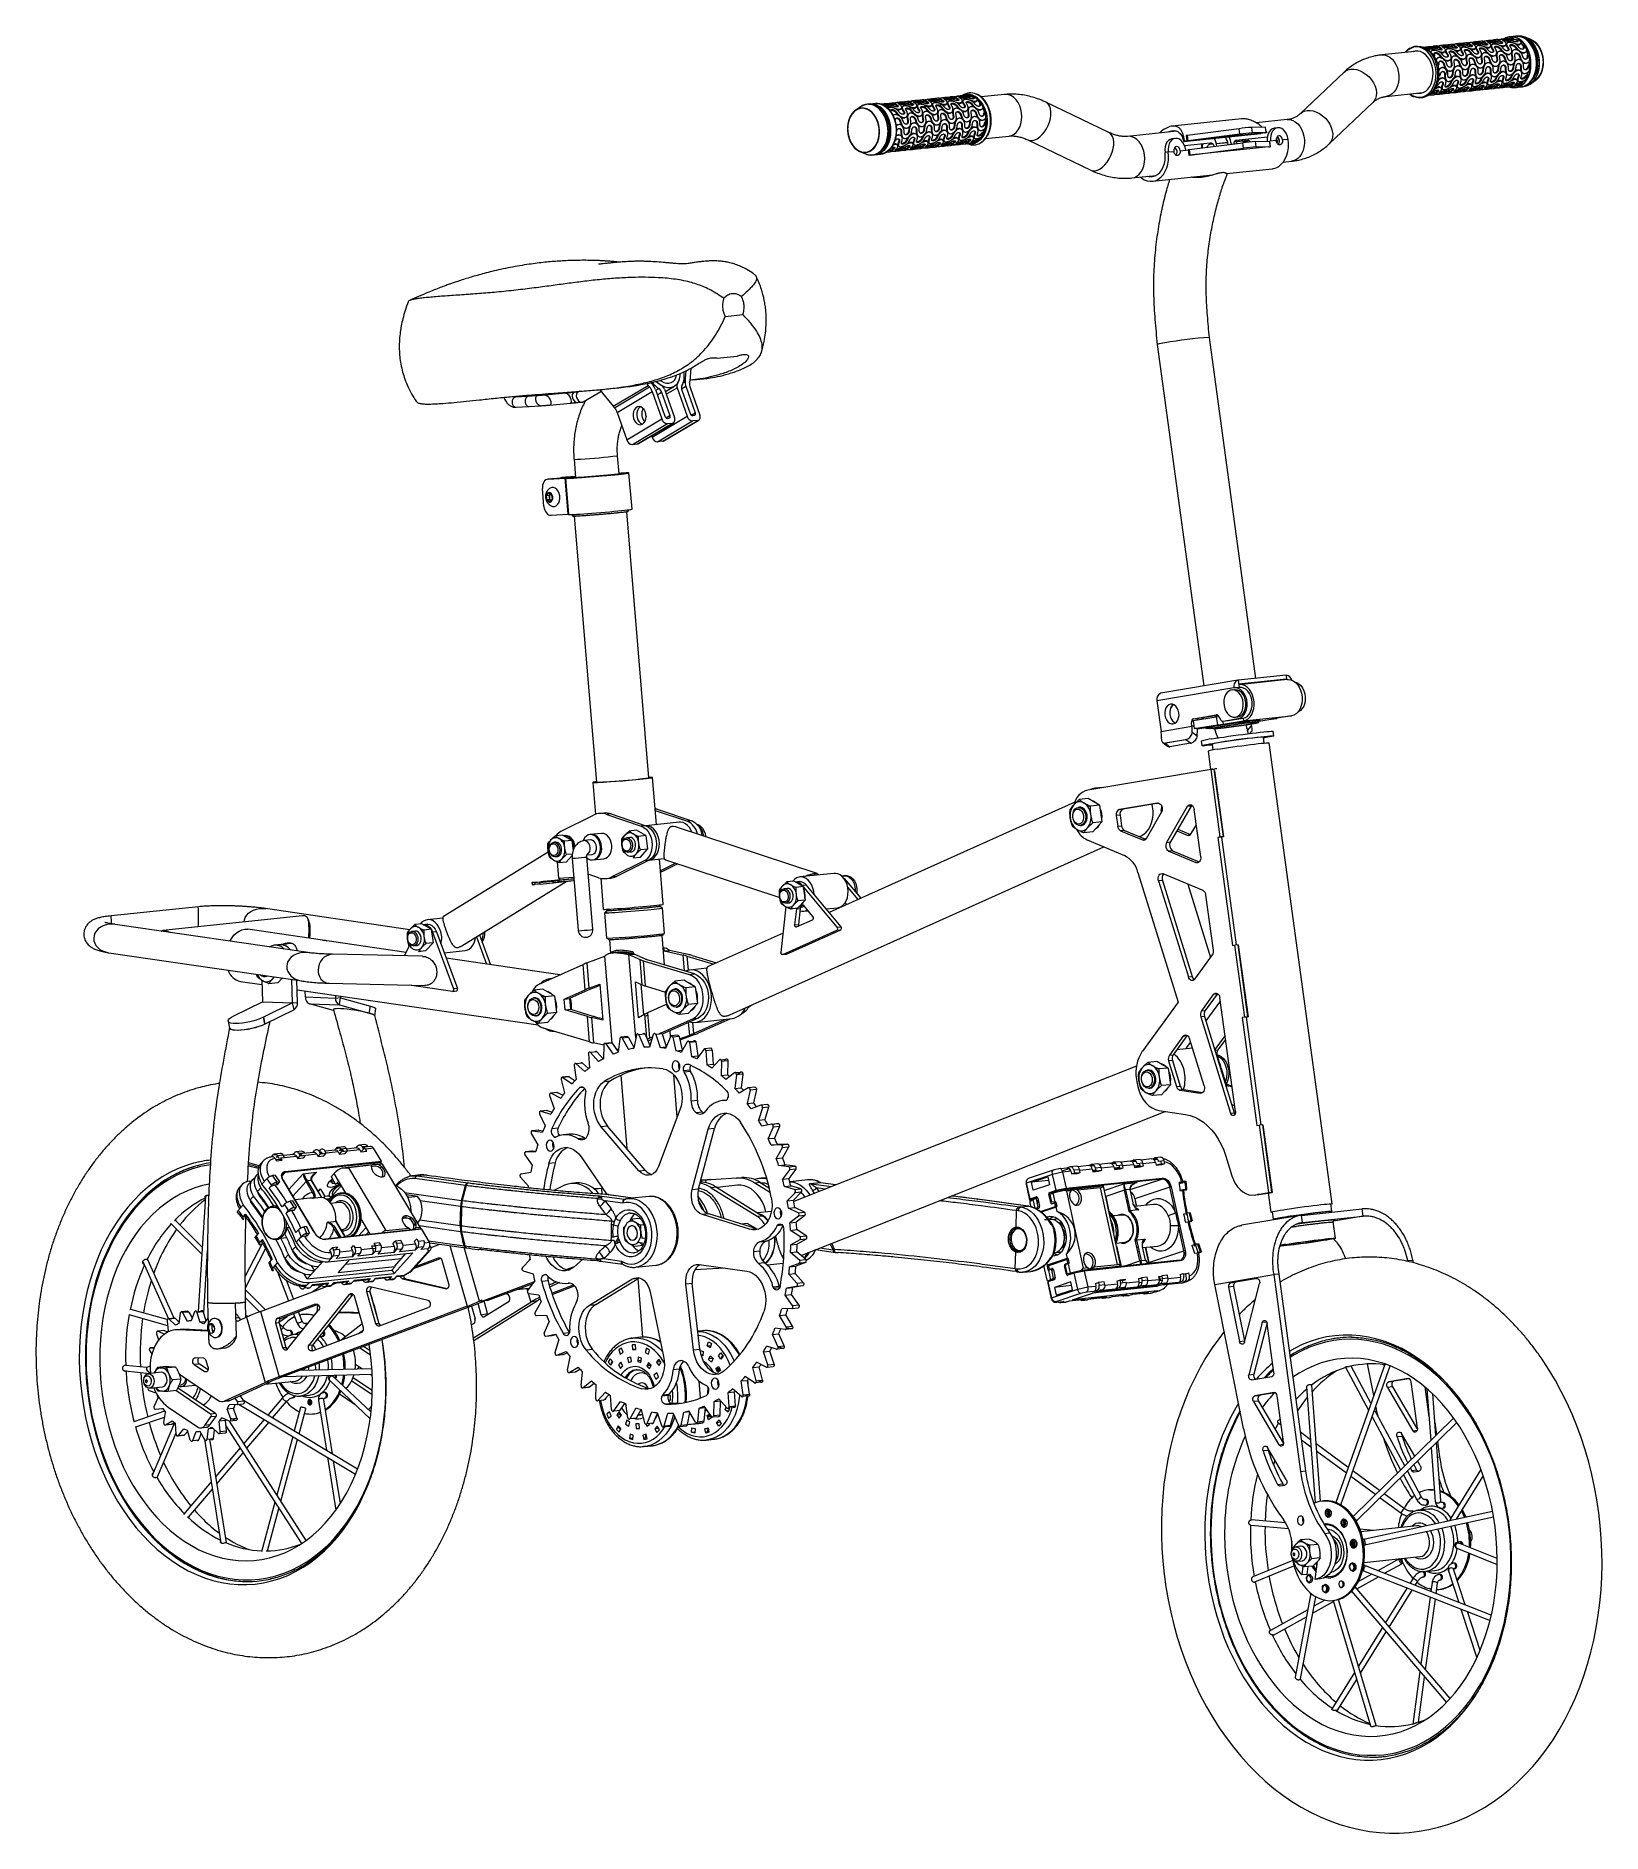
# Model space of a CAD drawing. Header units: millimetres. Extents: x -696 to 165, y -344 to 645.
import ezdxf

# ---------------------------------------------------------------- set-up
doc = ezdxf.new("R2010")
doc.units = ezdxf.units.MM

msp = doc.modelspace()

# ---------------------------------------------------------------- linework, layer by layer
at = {"color": 7, "linetype": 'Continuous', "lineweight": 15}
for p, q in [((107.12, 642.56), (105.73, 642.41)), ((111.26, 642.99), (109.87, 642.84)), ((113.89, 642.76), (113.26, 642.7)), ((117.8, 644.43), (114.67, 644.1)), ((126.17, 642.6), (123.01, 643.96)), ((64.18, 636.29), (44.08, 634.18)), ((68.16, 637.85), (66.9, 638.4)), ((69.57, 638.62), (68.18, 638.47)), ((73.76, 639.06), (72.37, 638.91)), ((72.37, 637.1), (73.31, 636.62)), ((73.1, 633.59), (72.94, 633.89)), ((75.53, 638.74), (75, 638.68)), ((75.88, 633.88), (76.13, 634.22)), ((76.6, 639.26), (76.29, 639.18)), ((77.91, 639.49), (76.52, 639.35)), ((82.1, 639.93), (80.71, 639.79)), ((80.71, 637.98), (81.65, 637.5)), ((83.72, 639.6), (83.46, 639.57)), ((86.25, 640.37), (84.86, 640.22)), ((90.44, 640.81), (89.05, 640.66)), ((92.2, 640.49), (91.8, 640.45)), ((94.59, 641.24), (93.2, 641.09)), ((97.19, 641.01), (96.58, 640.95)), ((97.38, 639.73), (98.33, 639.25)), ((98.78, 641.68), (97.39, 641.53)), ((100.54, 641.36), (100.01, 641.31)), ((102.92, 642.12), (101.54, 641.97)), ((108.88, 642.24), (108.35, 642.18)), ((23.45, 624.68), (-0.6, 601.97)), ((46.48, 611.31), (66.57, 613.42)), ((73.24, 612.86), (73.75, 612.91)), ((74.66, 614.24), (74.86, 613.81)), ((78.47, 613.41), (79.23, 613.49)), ((79.28, 612.99), (80.67, 613.14)), ((81.61, 613.74), (82.28, 613.81)), ((83.47, 613.43), (84.87, 613.58)), ((86.81, 614.28), (87.52, 614.36)), ((87.97, 616.19), (87.17, 615.55)), ((87.62, 613.86), (89.01, 614.01)), ((89.95, 614.61), (90.61, 614.68)), ((91.81, 614.3), (93.2, 614.45)), ((95.14, 615.16), (95.91, 615.24)), ((95.96, 614.74), (97.35, 614.89)), ((98.29, 615.49), (98.95, 615.56)), ((100.15, 615.18), (101.54, 615.33)), ((104.3, 615.61), (105.69, 615.76)), ((106.82, 616.38), (107.29, 616.43)), ((108.49, 616.05), (109.88, 616.2)), ((111.3, 616.85), (111.29, 616.72)), ((111.82, 616.91), (112.59, 616.99)), ((112.64, 616.49), (114.03, 616.63)), ((114.97, 617.24), (115.6, 617.3)), ((117.59, 616.25), (120.72, 616.58)), ((121.22, 619.12), (121.92, 619.77)), ((125.72, 618.12), (128.53, 620.11)), ((-242.53, 605.62), (-245.34, 603.63)), ((-234.4, 607.49), (-237.53, 607.16)), ((-229.47, 607.25), (-230.86, 607.11)), ((-225.28, 607.69), (-226.67, 607.55)), ((-223.52, 607.38), (-224.04, 607.32)), ((-221.13, 608.13), (-222.52, 607.98)), ((-219.51, 607.96), (-219.46, 607.8)), ((-218.53, 607.9), (-219.14, 607.83)), ((-216.94, 608.57), (-218.33, 608.42)), ((-212.79, 609), (-214.18, 608.86)), ((-213.49, 608.88), (-214.05, 608.78)), ((-208.6, 609.44), (-209.99, 609.3)), ((-206.84, 609.12), (-207.37, 609.07)), ((-206.48, 604.27), (-206.24, 604.61)), ((-204.46, 609.88), (-205.85, 609.73)), ((-201.85, 609.65), (-202.46, 609.58)), ((-201.66, 608.36), (-200.71, 607.88)), ((-200.26, 610.32), (-201.65, 610.17)), ((-198.5, 610), (-199.03, 609.94)), ((-196.12, 610.75), (-197.51, 610.61)), ((-193.51, 610.52), (-194.12, 610.46)), ((-191.92, 611.19), (-193.31, 611.05)), ((-190.16, 610.87), (-190.69, 610.82)), ((-187.78, 611.63), (-189.17, 611.48)), ((-186.48, 611.83), (-186.69, 611.68)), ((-163.29, 612.43), (-176.18, 611.08)), ((-106.04, 591.57), (-140.6, 608.13)), ((15.2, 585.25), (39.24, 607.96)), ((69.67, 611.92), (70.8, 612.72)), ((70.94, 612.12), (72.34, 612.26)), ((75.14, 612.56), (76.53, 612.7)), ((-191.71, 600.66), (-191.38, 600.81)), ((-33.05, 598.99), (-71.09, 595)), ((-34.38, 593.58), (-62.9, 589.95)), ((-33.97, 590.61), (-34.38, 593.58)), ((-19.84, 594.46), (-27.53, 594.3)), ((-27.53, 594.3), (-27.13, 591.33)), ((-7.84, 598.61), (-24.89, 596.83)), ((-19.84, 594.46), (-19.82, 594.46)), ((-19.43, 591.49), (-19.84, 594.46)), ((-19.42, 591.49), (-19.82, 594.46)), ((-13.33, 594.13), (-15.09, 593.84)), ((-209.09, 583.25), (-208.43, 583.32)), ((-203.9, 583.79), (-203.13, 583.87)), ((-203.08, 583.38), (-201.69, 583.52)), ((-198.89, 583.82), (-197.5, 583.96)), ((-195.56, 584.67), (-194.79, 584.75)), ((-194.74, 584.25), (-193.35, 584.4)), ((-192.41, 585), (-191.75, 585.07)), ((-190.55, 584.69), (-189.16, 584.84)), ((-188.22, 590.2), (-187.91, 589.92)), ((-186.4, 585.12), (-185.01, 585.27)), ((-184.04, 585.49), (-183.71, 585.34)), ((-183.88, 585.89), (-183.44, 585.94)), ((-173.76, 588.21), (-160.89, 589.56)), ((-150.54, 587.39), (-115.98, 570.83)), ((-68.6, 592.24), (-95.68, 589.4)), ((-69.61, 588.23), (-71.38, 587.94)), ((-18.94, 591.5), (-64.3, 586.75)), ((-63.53, 589.85), (-63.12, 586.88)), ((-62.9, 589.95), (-62.49, 586.98)), ((-33.97, 590.61), (-62.49, 586.98)), ((-61.79, 582.07), (-32.32, 585.82)), ((-35.72, 586.47), (-35.84, 585.37)), ((-31.92, 582.85), (-32.32, 585.82)), ((-31.86, 585.88), (-32.13, 586.08)), ((-19.43, 591.49), (-27.13, 591.33)), ((-25.48, 586.54), (-17.53, 586.71)), ((-25.48, 586.54), (-25.07, 583.57)), ((-25.07, 583.57), (-17.12, 583.74)), ((-18.94, 591.5), (-22.3, 591.03)), ((-18.94, 591.5), (-19.51, 592.16)), ((-17.53, 586.71), (-17.51, 586.71)), ((-17.12, 583.74), (-17.53, 586.71)), ((-13.91, 587.05), (-17.51, 586.67)), ((-17.11, 583.74), (-17.51, 586.71)), ((-7.31, 587.74), (-10.44, 587.41)), ((-242.99, 581.15), (-239.82, 579.78)), ((-234.61, 579.31), (-231.48, 579.64)), ((-228.1, 580.75), (-226.71, 580.9)), ((-225.8, 581.5), (-225.1, 581.57)), ((-223.91, 581.19), (-222.51, 581.34)), ((-221.1, 581.99), (-221.11, 581.86)), ((-220.57, 582.04), (-219.81, 582.12)), ((-219.76, 581.63), (-218.37, 581.77)), ((-217.43, 582.37), (-216.77, 582.44)), ((-215.57, 582.07), (-214.18, 582.21)), ((-212.24, 582.92), (-211.47, 583)), ((-211.42, 582.5), (-210.03, 582.65)), ((-207.23, 582.94), (-205.84, 583.09)), ((-73.33, 580.81), (-75.09, 580.52)), ((-73.33, 580.81), (-70.2, 581.14)), ((-66.73, 581.51), (-62.42, 581.96)), ((-62.42, 581.96), (-62.02, 578.99)), ((-61.79, 582.07), (-61.38, 579.09)), ((-61.38, 579.09), (-31.92, 582.85)), ((-10.07, 575.25), (-5.44, 575.74)), ((-93.28, 566.53), (-79.93, 567.93)), ((-82.06, 564.69), (-48.76, 568.18)), ((-41.36, 568.96), (-16.04, 571.61)), ((-316.98, 490.36), (-307.25, 491.38)), ((-79.4, 474.9), (-53.79, 287.11)), ((-25.09, 291.28), (-50.67, 478.82)), ((-321.41, 467.44), (-310.5, 468.59)), ((-338.78, 456.03), (-338.41, 460.55)), ((-335.91, 461.88), (-336.49, 454.84)), ((-334.74, 455.43), (-328.98, 456.04)), ((-432.24, 446), (-432.25, 446.01)), ((-419.99, 446.77), (-432.24, 446)), ((-404.63, 448.12), (-415.75, 447.08)), ((-397.91, 448.65), (-399.83, 448.53)), ((-397.03, 449.18), (-398.19, 448.48)), ((-395.12, 443.33), (-385.38, 449.13)), ((-386.16, 450.08), (-378.64, 440.95)), ((-382.31, 450.45), (-376.51, 451.05)), ((-378.64, 440.95), (-359.36, 452.44)), ((-377.88, 440.07), (-358.6, 451.56)), ((-376.41, 437.59), (-357.13, 449.08)), ((-360.25, 453.52), (-359.36, 452.44)), ((-357.13, 449.08), (-351.84, 433.95)), ((-355.35, 450.16), (-350.24, 435.55)), ((-351.95, 448.68), (-347.46, 435.85)), ((-350.37, 450.34), (-344.89, 434.68)), ((-349.92, 449.05), (-344.84, 452.08)), ((-343.42, 451.07), (-337.94, 435.41)), ((-340.83, 449.85), (-336.34, 437.01)), ((-338.67, 451.91), (-333.56, 437.3)), ((-336.28, 451.26), (-330.99, 436.14)), ((-431.9, 440.37), (-418.2, 441.23)), ((-413.41, 441.64), (-402.28, 442.68)), ((-398.05, 442.99), (-395.76, 443.14)), ((-376.41, 437.59), (-371.12, 422.47)), ((-357.22, 423.92), (-337.94, 435.41)), ((-371.12, 422.47), (-351.84, 433.95)), ((-368.07, 419.92), (-348.79, 431.41)), ((-365.29, 420.21), (-346.01, 431.7)), ((-364.72, 420.4), (-345.44, 431.89)), ((-354.17, 421.38), (-334.89, 432.87)), ((-351.39, 421.67), (-332.11, 433.16)), ((-350.82, 421.86), (-331.54, 433.35)), ((-348.79, 431.41), (-346.01, 431.7)), ((-332.11, 433.16), (-334.89, 432.87)), ((-368.07, 419.92), (-365.29, 420.21)), ((-357.5, 424.7), (-357.22, 423.92)), ((-351.39, 421.67), (-354.17, 421.38)), ((-400.14, 411.77), (-399.31, 401.81)), ((-375.39, 403.8), (-376.22, 413.76)), ((-416.71, 385.73), (-417.54, 395.69)), ((-412.41, 401.11), (-414.49, 400.89)), ((-414.38, 400.9), (-405, 401.49)), ((-412.3, 401.12), (-414.38, 400.9)), ((-412.41, 401.11), (-412.3, 401.12)), ((-401.59, 401.79), (-412.3, 401.12)), ((-404.76, 401.91), (-406.85, 401.69)), ((-406.74, 401.7), (-399.34, 402.16)), ((-404.66, 401.92), (-406.74, 401.7)), ((-403.34, 381.56), (-405, 401.49)), ((-404.79, 401.35), (-403.13, 381.42)), ((-404.76, 401.91), (-404.66, 401.92)), ((-399.35, 402.25), (-404.66, 401.92)), ((-368.25, 384.33), (-369.91, 404.26)), ((-414.96, 389.45), (-415.27, 391.74)), ((-412.72, 380.97), (-403.34, 381.56)), ((-403.34, 381.56), (-403.14, 381.57)), ((-400.31, 380.59), (-400.03, 380.64)), ((-400.04, 380.54), (-387.85, 234.21)), ((-358.95, 236.62), (-371.14, 382.94)), ((-370.99, 382.98), (-370.83, 383.01)), ((-35.04, 290.24), (-77.41, 283.17)), ((-8.51, 293.02), (-34.92, 290.25)), ((-34.92, 290.25), (-34.38, 286.3)), ((-7.87, 290.59), (-34.27, 287.82)), ((-8.51, 293.02), (-8.18, 290.55)), ((-37.16, 286), (-79.54, 278.94)), ((-79.54, 278.94), (-77.24, 262.1)), ((-34.12, 286.32), (-36.9, 286.03)), ((-59.63, 268.09), (-46.92, 270.21)), ((-59.63, 268.09), (-59.02, 263.64)), ((-54.6, 269.75), (-54.77, 268.9)), ((-46.92, 270.21), (-45.48, 270.36)), ((-46.92, 270.21), (-46.31, 265.76)), ((-43.41, 267.77), (-43.18, 266.08)), ((-43.18, 266.08), (-31.88, 267.97)), ((-43.17, 267.78), (-34.86, 269.16)), ((-40.39, 268.07), (-32.08, 269.45)), ((-34.86, 269.16), (-32.08, 269.45)), ((-31.88, 267.97), (-5.47, 270.74)), ((-13.65, 269.18), (-23.51, 267.54)), ((-5.47, 270.74), (-16.77, 268.85)), ((-16.77, 268.85), (-13.65, 269.18)), ((-13.67, 269.37), (-13.65, 269.18)), ((-77.24, 262.1), (-60.29, 264.92)), ((-61.06, 255.59), (-63.66, 257.57)), ((-60.15, 261.8), (-57.44, 259.75)), ((-59.02, 263.64), (-46.31, 265.76)), ((-55.89, 263.97), (-59.02, 263.64)), ((-52.3, 264.14), (-57.33, 263.3)), ((-49.41, 264.44), (-52.3, 264.14)), ((-50.83, 263.79), (-48.97, 263.98)), ((-50.52, 263.83), (-49.02, 264.08)), ((-46.31, 265.76), (-43.18, 266.08)), ((-29.7, 262.66), (-27.61, 265.22)), ((-28.32, 261.01), (-27.66, 261.83)), ((-20.5, 255.74), (-20.93, 258.93)), ((-15.23, 259.7), (-15.57, 262.18)), ((-76.28, 255.95), (-73.67, 253.97)), ((-74.96, 255.68), (-72.36, 253.71)), ((-72.98, 253.69), (-73.66, 253.98)), ((-55.21, 256.77), (-54.87, 254.3)), ((-51.42, 251.24), (-50.05, 241.15)), ((-49.17, 255.08), (-48.74, 251.89)), ((16.84, 2.3), (-17.73, 255.83)), ((-49.77, 241.2), (-117.57, 229.9)), ((-49.77, 241.2), (-48.08, 241.37)), ((-44.7, 204.06), (-49.77, 241.2)), ((-48.01, 241.24), (-48.08, 241.37)), ((-47.89, 240.37), (-47.84, 240.37)), ((-389.84, 234.05), (-388.38, 216.52)), ((-354.8, 210.91), (-356.95, 236.79)), ((-109.22, 231.29), (-113.72, 230.82)), ((-355.45, 218.71), (-337.78, 212.68)), ((-354.35, 219.42), (-335.35, 212.94)), ((-124.65, 223.24), (-259.87, 162.57)), ((-126.78, 219.16), (-127.3, 219.1)), ((-122.04, 220.39), (-122.79, 220.31)), ((-117.35, 225.14), (-122.27, 224.62)), ((-116.2, 221), (-117.6, 220.86)), ((-111.07, 221.5), (-116, 220.99)), ((-79.14, 222.63), (-100.21, 219.12)), ((-78.51, 222.6), (-98.13, 219.33)), ((-85.33, 203.32), (-77.01, 217.68)), ((-77.25, 218.38), (-77.13, 217.48)), ((-62.82, 220.78), (-74.21, 201.12)), ((-60.74, 221), (-72.12, 201.34)), ((-60.74, 221), (-62.82, 220.78)), ((-60.33, 221.52), (-60.74, 221)), ((-55.45, 193.21), (-58.98, 219.16)), ((-407.23, 207.25), (-389.5, 216.05)), ((-383.83, 217.25), (-386.27, 216.99)), ((-379.72, 216.76), (-382.15, 216.51)), ((-382.15, 216.51), (-363.14, 210.02)), ((-379.72, 216.76), (-360.71, 210.28)), ((-365.82, 207.74), (-369.73, 207.33)), ((-360.71, 210.28), (-363.14, 210.02)), ((-342.28, 212.22), (-360.73, 210.28)), ((-266.42, 183.89), (-343.85, 209.54)), ((-335.35, 212.94), (-337.78, 212.68)), ((-121.74, 210.37), (-121, 210.45)), ((-116.55, 210.91), (-115.71, 211)), ((-109.82, 212.35), (-114.75, 211.84)), ((-101.92, 215.79), (-101.13, 209.99)), ((-101.13, 209.99), (-99.05, 210.2)), ((-99.84, 216.01), (-99.05, 210.2)), ((-97.42, 207.7), (-99.51, 207.48)), ((-97.42, 207.7), (-85.76, 202.78)), ((-68.08, 208.32), (-61.09, 205.37)), ((-60.66, 205.91), (-57.84, 210.78)), ((-410.23, 201.24), (-411.3, 201.13)), ((-406.52, 205.15), (-410.42, 204.74)), ((-405.5, 201.74), (-406.58, 201.62)), ((-405.12, 204.79), (-405.78, 204.72)), ((-401.42, 202.2), (-405.32, 201.79)), ((-391.06, 202.41), (-394.54, 202.05)), ((-385.12, 206.05), (-391.37, 205.4)), ((-373.39, 202.89), (-373.81, 202.85)), ((-369.53, 203.83), (-371.3, 203.64)), ((-364.81, 204.33), (-365.89, 204.21)), ((-360.72, 204.79), (-364.63, 204.38)), ((-314.44, 106.3), (-108.73, 198.6)), ((-114.85, 206.84), (-119.77, 206.32)), ((-117.95, 202.49), (-97.36, 193.8)), ((-99.51, 207.48), (-87.54, 202.44)), ((-74.21, 201.12), (-72.12, 201.34)), ((-68.59, 207.44), (-62.87, 205.02)), ((-46.12, 203.82), (-38.01, 144.4)), ((-44.03, 204.04), (-35.94, 144.7)), ((-414.28, 195.8), (-471.87, 160.35)), ((-413.02, 192.87), (-413.49, 192.82)), ((-410.47, 193.17), (-409.39, 193.29)), ((-404.49, 190.28), (-408.39, 189.87)), ((-405.75, 193.67), (-404.95, 193.75)), ((-401.09, 194.69), (-404.31, 194.35)), ((-401.16, 192.39), (-397.84, 152.54)), ((-389.87, 153.2), (-393.19, 193.06)), ((-393.07, 194.16), (-390.23, 194.46)), ((-389.91, 191.47), (-383.66, 192.13)), ((-361.55, 190.93), (-379.28, 182.13)), ((-359.12, 191.18), (-376.85, 182.39)), ((-370.47, 195.69), (-368.7, 195.87)), ((-365.05, 196.26), (-364.26, 196.34)), ((-359.71, 197.35), (-363.61, 196.94)), ((-359.12, 191.18), (-361.55, 190.93)), ((-358.74, 191.39), (-350.51, 192.25)), ((-351.14, 167.05), (-353.22, 191.97)), ((-344.17, 189.63), (-352.67, 185.41)), ((-343.02, 189.25), (-351.49, 185.05)), ((-349.82, 191.5), (-286.99, 170.69)), ((-70.9, 196.51), (-72.98, 196.29)), ((-72.98, 196.29), (-58.06, 190)), ((-70.9, 196.51), (-56.27, 190.34)), ((-461.91, 144.17), (-404.48, 179.52)), ((-423.29, 178.93), (-423.2, 177.94)), ((-421.88, 179.12), (-409.18, 180.45)), ((-421.71, 178.13), (-418.86, 178.43)), ((-411.22, 178.95), (-411.29, 179.81)), ((-411.24, 179.23), (-409.1, 179.46)), ((-386.63, 181.67), (-392.41, 183.64)), ((-385.45, 181.35), (-384.03, 164.31)), ((-382.51, 181.19), (-380.08, 181.44)), ((-376.85, 182.39), (-379.28, 182.13)), ((-279.17, 179.72), (-283.07, 179.31)), ((-276.38, 179.51), (-278.44, 179.3)), ((-257.19, 184.04), (-275.95, 182.07)), ((-250.76, 182.82), (-251.7, 182.73)), ((-242.29, 170.46), (-250.29, 180.03)), ((-89.95, 184.58), (-67.88, 113.28)), ((-76.53, 180.19), (-78.61, 179.97)), ((-78.61, 179.97), (-62.25, 127.1)), ((-76.53, 180.19), (-60.17, 127.32)), ((-54.19, 174.58), (-76.15, 183.84)), ((-62.47, 178.07), (-50.02, 137.86)), ((-286.74, 174.87), (-287.16, 174.83)), ((-282.88, 175.81), (-284.65, 175.63)), ((-274.07, 176.77), (-277.98, 176.36)), ((-273.06, 169.34), (-276.96, 168.93)), ((-274.61, 177.48), (-272.52, 177.7)), ((-255.38, 154.48), (-274.61, 177.48)), ((-253.29, 154.7), (-272.52, 177.7)), ((-243.93, 169.72), (-249.62, 176.53)), ((-48.44, 141.84), (-52.56, 172.07)), ((-606.78, 165.71), (-654.73, 160.68)), ((-549.58, 160.73), (-626.26, 152.68)), ((-490.54, 153.07), (-569.89, 164.68)), ((-546.06, 157.95), (-546.53, 159.15)), ((-472.35, 159.46), (-480.75, 158.58)), ((-383.36, 162.35), (-382.2, 148.41)), ((-382.02, 164.31), (-381.95, 163.47)), ((-353.05, 165.88), (-353.12, 166.72)), ((-350.31, 151.06), (-351.47, 165.01)), ((-283.6, 165.68), (-286.32, 140.6)), ((-285.67, 167.45), (-286.14, 167.4)), ((-283.82, 167.67), (-282.05, 167.86)), ((-277.14, 164.86), (-281.05, 164.45)), ((-277.84, 164.57), (-278.8, 155.74)), ((-277.83, 154.57), (-268.89, 158.58)), ((-275.76, 164.79), (-276.72, 155.95)), ((-273.97, 163.18), (-271.37, 163.45)), ((-268.71, 160.26), (-273.82, 166.38)), ((-261.48, 164.49), (-255.21, 165.14)), ((-255.81, 165.08), (-255.88, 164.36)), ((-253.69, 165.55), (-253.72, 165.33)), ((-250.61, 167.55), (-251.23, 167.61)), ((-250.11, 166.95), (-250.98, 167.98)), ((-492.48, 140.6), (-579.47, 153.33)), ((-491.36, 151.4), (-491.78, 151.36)), ((-487.51, 152.34), (-489.28, 152.15)), ((-483.79, 156.25), (-487.7, 155.84)), ((-482.78, 152.83), (-483.86, 152.72)), ((-481.01, 156.04), (-483.06, 155.82)), ((-478.7, 153.29), (-482.6, 152.89)), ((-475.83, 151.91), (-477.92, 151.69)), ((-477.92, 151.69), (-466.39, 120.57)), ((-475.83, 151.91), (-464.31, 120.79)), ((-453.87, 149.12), (-448.32, 134.14)), ((-452.1, 150.21), (-446.03, 133.81)), ((-350.37, 133.67), (-351.72, 149.94)), ((-285.17, 151.22), (-326.31, 132.76)), ((-285.35, 139.43), (-255.56, 152.79)), ((-283.26, 139.65), (-253.48, 153.01)), ((-278.8, 155.74), (-276.72, 155.95)), ((-255.56, 152.79), (-253.48, 153.01)), ((-255.38, 154.48), (-253.29, 154.7)), ((-555.28, 145.54), (-565.07, 144.51)), ((-483.43, 138.44), (-532.95, 139.57)), ((-493.39, 138.67), (-490.83, 144.09)), ((-488.44, 144.2), (-486.67, 144.38)), ((-483.03, 144.77), (-482.23, 144.85)), ((-477.68, 145.86), (-481.59, 145.45)), ((-471.58, 140.44), (-460.01, 141.65)), ((-471.51, 140.24), (-471.41, 140.45)), ((-393.11, 134.8), (-383.2, 138.54)), ((-379.21, 90.69), (-383.2, 138.54)), ((-380.62, 147.52), (-380.01, 140.13)), ((-376.22, 140.66), (-378.95, 140.37)), ((-369.98, 139.37), (-367.1, 139.67)), ((-369.98, 139.37), (-363.77, 136.64)), ((-366.16, 93.56), (-369.98, 139.37)), ((-350.59, 141.4), (-340.18, 139.12)), ((-350.52, 141.9), (-350.56, 141.95)), ((-337.3, 139.42), (-347.71, 141.7)), ((-338.04, 138.57), (-323.28, 134.12)), ((-335.16, 138.87), (-321.72, 134.82)), ((-58.7, 125.91), (-48.98, 139.29)), ((-31.2, 105.02), (-36.6, 144.63)), ((-407.87, 128.22), (-470.45, 137.38)), ((-418.9, 123.26), (-395.13, 133.96)), ((-393.97, 120.04), (-395.13, 133.96)), ((-393.11, 134.8), (-391.95, 120.87)), ((-362.61, 122.72), (-363.77, 136.64)), ((-362.1, 136.04), (-360.94, 122.12)), ((-362.1, 136.04), (-336.81, 128.42)), ((-333.93, 128.72), (-359.22, 136.34)), ((-327.1, 131.87), (-336.43, 130.89)), ((-583.67, 124.63), (-571.81, 122.9)), ((-573.65, 127.06), (-574.24, 127)), ((-571.88, 125.3), (-571.52, 113.46)), ((-570.28, 127.38), (-569.19, 127.49)), ((-563.04, 123.88), (-567.96, 123.37)), ((-554.99, 112.81), (-555.39, 125.67)), ((-552.21, 113.11), (-552.59, 125.26)), ((-552.43, 120.06), (-419.89, 100.67)), ((-547.89, 115.94), (-548, 119.42)), ((-534.88, 123.64), (-482.24, 122.44)), ((-467.05, 119.17), (-490.69, 122.63)), ((-466.92, 119.17), (-464.84, 119.39)), ((-464.31, 120.79), (-466.39, 120.57)), ((-417.22, 120.37), (-422.14, 119.85)), ((-412.42, 126.17), (-413.49, 126.06)), ((-405.48, 114.85), (-393.97, 120.04)), ((-391.1, 120.34), (-402.6, 115.16)), ((-391.95, 120.87), (-385.99, 123.12)), ((-385.92, 122.36), (-389.07, 121.17)), ((-385.99, 123.12), (-384.34, 103.36)), ((-364.7, 104.59), (-366.34, 124.36)), ((-363.33, 123.03), (-361.93, 106.19)), ((-349.23, 119.26), (-349.75, 119.21)), ((-344.49, 120.49), (-345.05, 120.44)), ((-339.8, 125.24), (-344.72, 124.72)), ((-333.52, 121.61), (-338.45, 121.09)), ((-62.25, 127.1), (-60.17, 127.32)), ((-587.33, 105.63), (-571.52, 113.46)), ((-571.52, 113.46), (-554.99, 112.81)), ((-554.99, 112.81), (-571.02, 104.88)), ((-554.16, 109.04), (-570.19, 101.1)), ((-531.37, 115.29), (-547.89, 115.94)), ((-545.71, 112.3), (-529.19, 111.66)), ((-532.36, 108.61), (-545.71, 112.3)), ((-531.42, 116.99), (-531.37, 115.29)), ((-529.16, 111.82), (-529.94, 112.04)), ((-529.19, 111.66), (-512.78, 107.12)), ((-528.62, 116.58), (-528.59, 115.58)), ((-528.59, 115.58), (-512.18, 111.05)), ((-509.78, 105.74), (-509.18, 109.66)), ((-421.91, 115.63), (-422.47, 115.57)), ((-416.07, 116.24), (-417.47, 116.09)), ((-410.94, 116.74), (-415.87, 116.22)), ((-405.48, 114.85), (-402.6, 115.16)), ((-404.99, 108.97), (-405.48, 114.85)), ((-404.99, 108.97), (-402.11, 109.28)), ((-392.74, 105.28), (-404.99, 108.97)), ((-402.6, 115.16), (-402.11, 109.28)), ((-402.11, 109.28), (-389.87, 105.58)), ((-349.08, 112.15), (-359.71, 107.36)), ((-347.92, 110.12), (-348.5, 110.06)), ((-344, 110.49), (-343.45, 110.55)), ((-339, 111.02), (-338.16, 111.1)), ((-332.27, 112.46), (-337.2, 111.94)), ((-67.88, 113.28), (-87.56, 86.19)), ((-48.54, 117.37), (-55.06, 108.39)), ((-46.46, 117.58), (-52.98, 108.6)), ((-44.63, 113.91), (-52.61, 102.92)), ((-36.34, 53.1), (-44.85, 115.52)), ((-590.4, 102.76), (-589.56, 98.99)), ((-425.34, 105.25), (-425.92, 105.19)), ((-421.42, 105.62), (-420.87, 105.68)), ((-414.72, 102.07), (-419.65, 101.56)), ((-391.58, 91.36), (-416.87, 98.98)), ((-416.43, 106.15), (-415.58, 106.23)), ((-409.7, 107.59), (-414.62, 107.07)), ((-391.58, 91.36), (-392.74, 105.28)), ((-390.6, 104.73), (-389.44, 90.81)), ((-384.34, 103.36), (-390.6, 104.73)), ((-387.72, 105.03), (-384.42, 104.31)), ((-361.26, 106.58), (-364.7, 104.59)), ((-361.16, 105.28), (-359.61, 106.17)), ((-352.2, 96.29), (-334.79, 104.14)), ((-331.91, 104.45), (-351.68, 95.54)), ((-337.3, 106.94), (-342.22, 106.43)), ((-334.79, 104.14), (-331.91, 104.45)), ((-333.4, 102.05), (-313.25, 104.16)), ((-331.61, 96.26), (-314.32, 104.05)), ((-308.07, 106.87), (-307.84, 106.97)), ((-55.46, 105.18), (-39.06, 52.19)), ((-53.38, 105.4), (-36.98, 52.41)), ((-32.61, 104.78), (-24.5, 45.36)), ((-30.52, 105), (-22.43, 45.67)), ((-383.84, 89.58), (-389.44, 90.81)), ((-379.75, 90.94), (-383.23, 90.57)), ((-379.15, 90.62), (-382.63, 90.25)), ((-382.63, 90.25), (-378.62, 84.59)), ((-379.15, 90.62), (-375.79, 85.87)), ((-375.01, 93.14), (-375.82, 85.65)), ((-370.92, 94.28), (-374.4, 93.92)), ((-373.74, 93.5), (-370.22, 87.26)), ((-370.27, 93.87), (-367.2, 88.43)), ((-365.86, 95.07), (-367.32, 87.83)), ((-364.56, 95.21), (-361.57, 88.47)), ((-361.08, 95.58), (-358.36, 89.43)), ((-357.3, 92.91), (-359.37, 91.71)), ((-356.53, 95.43), (-358.63, 88.55)), ((-358.55, 93.43), (-356.91, 94.17)), ((-355.21, 95.36), (-352.81, 88.22)), ((-353.39, 95.76), (-353, 95.94)), ((-353.05, 95.79), (-353.12, 95.57)), ((-351.74, 95.72), (-349.42, 88.84)), ((-347.16, 94.22), (-349.86, 87.81)), ((-347.09, 94.35), (-347.35, 97.49)), ((-343.16, 95.04), (-346.63, 94.67)), ((-342.37, 94.29), (-345.85, 93.93)), ((-345.85, 93.93), (-344.07, 86.51)), ((-342.37, 94.29), (-340.59, 86.87)), ((-342.07, 93.03), (-336.51, 95.13)), ((-333.63, 95.43), (-341.9, 92.31)), ((-337.88, 91.47), (-341.14, 85.6)), ((-336.59, 90.96), (-335.46, 83.36)), ((-334.4, 91.83), (-334.78, 91.15)), ((-333.12, 91.32), (-331.98, 83.72)), ((-65.22, 94.4), (-72.7, 84.1)), ((-63.14, 94.62), (-70.62, 84.32)), ((-63.14, 94.62), (-65.22, 94.4)), ((-62.88, 94.92), (-63.14, 94.62)), ((-61.07, 91.28), (-62.89, 88.78)), ((-53.61, 67.18), (-61.67, 93.22)), ((-42.04, 94.94), (-47.72, 87.12)), ((-41.74, 92.71), (-45.95, 86.91)), ((-399.01, 79.34), (-394.2, 75.08)), ((-395.54, 79.7), (-392.16, 76.72)), ((-391.09, 85.51), (-386.65, 80.51)), ((-387.62, 85.87), (-384.14, 81.96)), ((-367.12, 88.85), (-367.38, 88.75)), ((-335.46, 83.36), (-331.98, 83.72)), ((-328.83, 87.2), (-332.61, 81.97)), ((-324.93, 87.83), (-328.41, 87.46)), ((-324.11, 86.85), (-327.59, 86.48)), ((-327.59, 86.48), (-327.11, 78.81)), ((-320.14, 81.48), (-324.38, 76.97)), ((-324.11, 86.85), (-323.64, 79.17)), ((-318.96, 80.57), (-319.15, 72.94)), ((-316.66, 81.84), (-317.75, 80.69)), ((-315.48, 80.93), (-315.68, 73.3)), ((-79.58, 80.62), (-84.5, 80.11)), ((-73.1, 80.89), (-68.75, 66.84)), ((-71.02, 81.11), (-66.67, 67.06)), ((-60.05, 87.97), (-68.62, 87.07)), ((-62.89, 88.78), (-63.67, 87.59)), ((-46.35, 83.7), (-45.44, 80.77)), ((-407.22, 70.69), (-405.4, 63.28)), ((-403.17, 72.31), (-406.65, 71.94)), ((-402.79, 72.2), (-406.26, 71.84)), ((-402.79, 72.2), (-399.6, 70.04)), ((-374.41, 73), (-371.05, 32.67)), ((-343.39, 49.97), (-345.34, 73.33)), ((-319.15, 72.94), (-315.68, 73.3)), ((-311.94, 74.4), (-316.57, 70.67)), ((-310.83, 73.3), (-311.69, 65.82)), ((-308.46, 74.76), (-310.2, 73.37)), ((-307.36, 73.66), (-308.22, 66.19)), ((-90.76, 78.1), (-279.27, 3.56)), ((-89.01, 74.65), (-89.53, 74.59)), ((-73.3, 76.99), (-78.23, 76.47)), ((-44.25, 76.91), (-42, 69.65)), ((-409.58, 63.53), (-413.05, 63.17)), ((-409.28, 63.47), (-412.75, 63.11)), ((-412.75, 63.11), (-407.43, 60.5)), ((-409.28, 63.47), (-406.33, 62.03)), ((-316.26, 59.39), (-318.49, 59.15)), ((-311.69, 65.82), (-308.22, 66.19)), ((-304.34, 66.05), (-309.31, 63.16)), ((-303.33, 64.79), (-304.84, 57.57)), ((-300.66, 66.48), (-304.13, 66.12)), ((-299.86, 65.15), (-301.37, 57.93)), ((-87.7, 65.5), (-88.28, 65.44)), ((-77.08, 62.33), (-82.01, 61.81)), ((-72.06, 67.84), (-76.98, 67.33)), ((-68.75, 66.84), (-66.67, 67.06)), ((-64.78, 65.1), (-66.86, 64.88)), ((-66.86, 64.88), (-55.67, 63.19)), ((-64.78, 65.1), (-54.43, 63.54)), ((-41.61, 67.38), (-38.21, 66.87)), ((-40.11, 67.68), (-38.29, 67.41)), ((-419.09, 51.83), (-416.07, 45.12)), ((-415.11, 53.67), (-418.59, 53.31)), ((-414.9, 53.65), (-418.37, 53.28)), ((-418.37, 53.28), (-412.91, 51.56)), ((-414.9, 53.65), (-412.23, 52.81)), ((-341.86, 54.03), (-353.62, 22.86)), ((-335.7, 58.9), (-332.22, 59.26)), ((-329.4, 52.68), (-332.88, 52.32)), ((-329.4, 52.68), (-328.77, 52.34)), ((-297.47, 56.56), (-302.69, 54.55)), ((-296.57, 55.15), (-298.71, 48.3)), ((-293.86, 56.96), (-297.33, 56.59)), ((-293.09, 55.51), (-295.23, 48.67)), ((-275.27, -26.04), (-74.97, 53.15)), ((-78.4, 53.67), (-63.73, 51.46)), ((-39.06, 52.19), (-36.98, 52.41)), ((-423.63, 40.92), (-420.07, 34.71)), ((-419.71, 42.87), (-423.18, 42.5)), ((-419.58, 42.87), (-423.05, 42.5)), ((-419.71, 42.87), (-419.58, 42.87)), ((-419.58, 42.87), (-417.18, 42.52)), ((-412.32, 43.7), (-408.85, 44.07)), ((-402.66, 40.6), (-406.13, 40.23)), ((-381.65, 45.05), (-385.13, 44.69)), ((-364.44, 20.53), (-385.13, 44.69)), ((-335.17, 10.11), (-326.35, 43.3)), ((-331.7, 10.47), (-322.88, 43.67)), ((-322.88, 43.67), (-326.35, 43.3)), ((-291.41, 46.07), (-296.81, 44.97)), ((-290.63, 44.53), (-293.37, 38.15)), ((-287.93, 46.44), (-290.83, 45.85)), ((-287.15, 44.9), (-289.89, 38.51)), ((-18.03, 8.46), (-23.09, 45.6)), ((-561.72, 29.99), (-564.85, 29.67)), ((-554.92, 29.35), (-553.96, 30.41)), ((-549.91, 31.23), (-553.04, 30.91)), ((-543.27, 30.57), (-551.26, 29.73)), ((-543.8, 30.51), (-542.84, 31.57)), ((-540.95, 28.39), (-539.59, 29.89)), ((-539.71, 31.9), (-540.36, 31.18)), ((-537.82, 28.72), (-536.47, 30.22)), ((-531.46, 31.81), (-537.06, 31.22)), ((-526.98, 33.64), (-530.11, 33.31)), ((-529.5, 30.25), (-528.48, 30.36)), ((-528.55, 32.42), (-529.25, 31.64)), ((-529.14, 29.63), (-526.01, 29.96)), ((-526.01, 29.96), (-524.65, 31.46)), ((-519.65, 33.05), (-525.25, 32.46)), ((-520.17, 32.99), (-519.21, 34.05)), ((-515.17, 34.88), (-518.29, 34.55)), ((-518.03, 32.06), (-517.32, 30.87)), ((-512.33, 33.81), (-516.52, 33.37)), ((-510.39, 32.86), (-514.9, 32.39)), ((-423.28, 31.29), (-426.76, 30.92)), ((-423.24, 31.29), (-426.72, 30.92)), ((-426.72, 30.92), (-421.2, 31.04)), ((-423.28, 31.29), (-423.24, 31.29)), ((-423.24, 31.29), (-421.12, 31.33)), ((-398.11, 38.19), (-394.63, 38.56)), ((-394.63, 38.56), (-394.05, 38.25)), ((-291.76, 34.55), (-288.29, 34.92)), ((-286.25, 34.73), (-291.76, 34.55)), ((-285.61, 33.09), (-288.91, 27.27)), ((-282.78, 35.1), (-288.29, 34.92)), ((-282.14, 33.45), (-285.43, 27.63)), ((-571.18, 25.77), (-572.53, 24.27)), ((-571.27, 25.66), (-571.18, 25.77)), ((-564.25, 26.61), (-561.12, 26.93)), ((-560.11, 29.01), (-563.24, 28.68)), ((-552.78, 28.42), (-561.46, 27.51)), ((-554.39, 29.4), (-559.99, 28.81)), ((-506.31, 24.99), (-558.98, 19.47)), ((-558.94, 20.16), (-506.13, 25.7)), ((-552.78, 28.42), (-552.07, 27.23)), ((-552.07, 27.23), (-550.71, 28.73)), ((-552.07, 27.23), (-548.94, 27.55)), ((-541.66, 29.59), (-540.95, 28.39)), ((-540.95, 28.39), (-537.82, 28.72)), ((-511.46, 23.53), (-524.2, 22.19)), ((-524.2, 22.19), (-503.63, -12.42)), ((-505.44, 24.16), (-507.76, 23.92)), ((-396.25, 28.21), (-382.08, 7.41)), ((-364.44, 20.53), (-360.97, 20.89)), ((-288.91, 27.27), (-285.43, 27.63)), ((-287.61, 23.46), (-284.14, 23.82)), ((-282.08, 22.71), (-287.61, 23.46)), ((-281.58, 20.98), (-285.39, 15.81)), ((-278.61, 23.08), (-284.14, 23.82)), ((-282.08, 22.71), (-278.61, 23.08)), ((-278.11, 21.35), (-281.92, 16.17)), ((-278.11, 21.35), (-281.58, 20.98)), ((-136.6, 20.86), (-149.81, 16.49)), ((-132.84, 21.68), (-136.56, 20.87)), ((-131.66, 20.51), (-127.83, 21.77)), ((-129.15, 22.04), (-127.43, 22.61)), ((-127.71, 21.67), (-127.37, 20.13)), ((-124.03, 23), (-127.16, 22.67)), ((-126.9, 20.18), (-126.58, 18.73)), ((-122.06, 21.08), (-125.18, 20.75)), ((-125.18, 20.75), (-124.86, 19.29)), ((-117.06, 23.34), (-123.04, 22.71)), ((-112.22, 24.24), (-115.35, 23.91)), ((-113.12, 20.85), (-114.92, 20.66)), ((-113.67, 20.33), (-114.82, 20.21)), ((-114.77, 19.96), (-111.64, 20.29)), ((-110.24, 22.32), (-113.37, 21.99)), ((-113.05, 20.53), (-109.92, 20.86)), ((-111.64, 20.29), (-109.92, 20.86)), ((-105.25, 24.58), (-111.23, 23.95)), ((-109.92, 20.86), (-110.24, 22.32)), ((-100.41, 25.47), (-103.53, 25.15)), ((-99.98, 22.23), (-103.11, 21.9)), ((-101.85, 21.57), (-103.01, 21.45)), ((-102.95, 21.2), (-99.83, 21.53)), ((-100.15, 22.99), (-100.25, 23.37)), ((-99.91, 21.91), (-100.15, 22.99)), ((-99.83, 21.53), (-98.11, 22.1)), ((-94.13, 25.74), (-99.42, 25.19)), ((-88.86, 23.4), (-91.99, 23.07)), ((-91.83, 22.37), (-88.71, 22.7)), ((-89.03, 24.15), (-89.13, 24.53)), ((-88.79, 23.08), (-89.03, 24.15)), ((-88.71, 22.7), (-86.99, 23.27)), ((-82.32, 26.98), (-88.3, 26.36)), ((-80.02, 23.61), (-76.89, 23.94)), ((-77.21, 25.39), (-77.32, 25.77)), ((-76.98, 24.32), (-77.21, 25.39)), ((-41.66, 28.57), (-38.28, 17.64)), ((-582.82, 12.84), (-584.18, 11.34)), ((-576.9, 15.68), (-578.8, 13.57)), ((-578.77, 14.74), (-577.64, 14.86)), ((-573.93, 18.97), (-574.74, 18.08)), ((-574.25, 9.01), (-572.36, 11.11)), ((-569.1, 16.14), (-571.81, 13.13)), ((-563.25, 12.95), (-564.14, 14.16)), ((-560.33, 18.83), (-560.96, 18.13)), ((-543.14, -13.26), (-560.16, 15.39)), ((-542.98, -13.3), (-560.01, 15.34)), ((-549.14, 18.86), (-541.84, 19.63)), ((-543.94, 8.55), (-547.53, 14.59)), ((-544.48, 15.18), (-546.91, 14.93)), ((-546.91, 14.93), (-543.32, 8.89)), ((-538.93, 5.84), (-544.48, 15.18)), ((-538.78, 5.82), (-544.32, 15.14)), ((-528.46, 12.08), (-535.53, 4.23)), ((-534.49, 14.68), (-532.39, 14.9)), ((-533.74, 14.63), (-533.81, 14.75)), ((-533.74, 14.63), (-533.03, 13.43)), ((-533.6, 16.94), (-531.47, 13.36)), ((-525.64, 8.09), (-532.09, 18.94)), ((-484.73, 18.18), (-488.69, 17.76)), ((-459.87, 12.41), (-487.69, 16.29)), ((-482.46, 18.14), (-486.36, 17.73)), ((-486.36, 17.73), (-458.54, 13.85)), ((-480.65, 17.92), (-481.31, 18.01)), ((-429.59, 16.97), (-425.12, 12.02)), ((-429.31, 18.72), (-423.9, 19.76)), ((-405.4, 12.49), (-411.18, 9.69)), ((-398.96, 13.8), (-401.74, 13.51)), ((-389.31, 10.63), (-384.47, 10.93)), ((-384.87, 10.79), (-389.17, 10.52)), ((-335.17, 10.11), (-331.7, 10.47)), ((-329.85, 15.25), (-330.44, 15.2)), ((-330.42, 15.3), (-326.98, 15.55)), ((-310.77, 16.46), (-327.77, 15.39)), ((-324.89, 15.69), (-326.98, 15.55)), ((-324.89, 15.69), (-307.89, 16.76)), ((-321.8, 11.49), (-324.68, 11.19)), ((-324.68, 11.19), (-299.5, -4.51)), ((-321.8, 11.49), (-296.63, -4.21)), ((-310.23, 12.48), (-321.48, 11.3)), ((-310.77, 16.46), (-307.89, 16.76)), ((-297.73, 14.02), (-300.61, 13.72)), ((-292.15, 8.44), (-300.61, 13.72)), ((-297.19, 16.36), (-298.58, 16.21)), ((-297.73, 14.02), (-292.72, 10.89)), ((-285.39, 15.81), (-281.92, 16.17)), ((-284.43, 11.84), (-280.95, 12.21)), ((-278.96, 10.18), (-284.43, 11.84)), ((-271.46, 15.54), (-281.49, 14.48)), ((-275.48, 10.54), (-280.95, 12.21)), ((-278.96, 10.18), (-275.48, 10.54)), ((-270.13, 13.51), (-264.98, 14.05)), ((-264.55, 13.9), (-269.7, 13.36)), ((-256.06, 12.74), (-264.33, 13.89)), ((-151.42, 14.13), (-151.39, 13.52)), ((-151.34, 13.12), (-151.39, 13.52)), ((-136.94, 18.51), (-151.37, 13.74)), ((-148.51, 14.16), (-139.58, 17.11)), ((-139.15, 15.14), (-148.51, 14.16)), ((-147.56, 9.79), (-148.51, 14.16)), ((-138.63, 12.74), (-147.56, 9.79)), ((-139.58, 17.11), (-138.63, 12.74)), ((-131.42, 19.71), (-136.94, 18.51)), ((-135.03, 9.77), (-136.94, 18.51)), ((-131.42, 19.71), (-129.5, 10.97)), ((-76.92, 15.91), (-129.59, 10.38)), ((-129.5, 10.97), (-76.69, 16.51)), ((-126.58, 18.73), (-124.86, 19.29)), ((-126.58, 18.73), (-123.45, 19.05)), ((-124.86, 19.29), (-121.74, 19.62)), ((-101.28, -31.06), (-110.54, 11.18)), ((-99.32, -32.11), (-109.01, 12.07)), ((-97.75, 13.26), (-90.45, 14.02)), ((-97.21, 11.82), (-97.75, 11.64)), ((-94.31, 10.17), (-96.74, 9.92)), ((-72.39, 11.42), (-91.62, 5.05)), ((-91.11, 13.84), (-91.6, 13.68)), ((-69.36, -2.4), (-72.39, 11.42)), ((-71.69, 11.57), (-64.03, -23.39)), ((-65.87, 14.17), (-67.32, 14.01)), ((-64.15, 14.34), (-67.26, 13.31)), ((-63.74, 9.92), (-65.45, 9.35)), ((-602.93, 6.59), (-606.79, -56.96)), ((-582.1, 1.71), (-584.81, -1.3)), ((-578.32, 4.5), (-576.42, 6.6)), ((-577.24, 2.22), (-576.87, 2.63)), ((-571.92, 5.96), (-572.28, 5.56)), ((-565.52, 1.02), (-566.03, 0.96)), ((-565.52, 1.01), (-565.08, 1.04)), ((-563.33, 1.23), (-565.08, 1.04)), ((-559.32, 2.16), (-560.67, 0.66)), ((-554.84, 3.99), (-556.23, 3.85)), ((-554.1, 0.27), (-552.71, 0.41)), ((-554.06, -1.09), (-552.71, 0.41)), ((-545.42, 5.39), (-553.58, 4.53)), ((-538.93, 5.84), (-543.07, 5.41)), ((-536.79, 5.08), (-534.55, 5.32)), ((-529.36, 3.05), (-533.93, 2.57)), ((-527.8, 8.24), (-528.5, 8.17)), ((-491.01, 5.79), (-491.87, 6.25)), ((-486.14, 6.31), (-491.01, 5.79)), ((-384.78, 6.55), (-372.31, 4.81)), ((-373.27, 2.62), (-383.04, 3.98)), ((-367.64, 5.45), (-381.06, 7.32)), ((-359.02, 6.35), (-370.14, 5.19)), ((-358.58, 6.39), (-359.02, 6.35)), ((-278.6, 8.39), (-282.87, 3.94)), ((-282.87, 3.94), (-279.39, 4.3)), ((-282.25, -0.13), (-278.77, 0.24)), ((-275.13, 8.76), (-279.39, 4.3)), ((-273.44, -2.31), (-278.77, 0.24)), ((-275.13, 8.76), (-278.6, 8.39)), ((-150.5, 0.98), (-178.32, 4.86)), ((-150.27, 0.98), (-178.09, 4.85)), ((-154.39, 0.57), (-150.5, 0.98)), ((-149.22, 2.62), (-149.18, 3.77)), ((-149.18, 3.77), (-147.81, 4.76)), ((-148.9, 4.01), (-148.85, 4.01)), ((-147.81, 4.76), (-146.08, 5.33)), ((-147.81, 4.76), (-146.75, -0.1)), ((-144.86, 4.23), (-145.76, 4.13)), ((-145.39, -0.24), (-145.45, 0.07)), ((-144.83, 4.07), (-145.15, 3.97)), ((-137.84, 4.96), (-138.38, 4.91)), ((-138.14, 3.78), (-137.6, 3.84)), ((-135.28, 0.83), (-135.7, 2.77)), ((-134.41, -1.98), (-134.93, 0.44)), ((-126.98, 9.46), (-129.3, 9.21)), ((-97.43, 9.77), (-107.73, 6.36)), ((-81.45, 1.97), (-91.82, 0.89)), ((-91.76, 4.98), (-90.88, 0.99)), ((-66.9, 9.59), (-65.49, 9.73)), ((-26.09, 7.13), (-24, 7.35)), ((-25.59, 7.2), (-18.03, 8.46)), ((-25.59, 7.2), (-23.51, 7.42)), ((-23.51, 7.42), (-24, 7.35)), ((-23.51, 7.42), (-16.24, 8.63)), ((-18.29, 8.29), (-16.84, -2.3)), ((-18.03, 8.46), (-16.29, 8.64)), ((16.65, -1.8), (16.08, 2.35)), ((-622.14, -8.26), (-604.87, -25.44)), ((-604.63, -21.45), (-619.5, -6.66)), ((-558.55, -2.92), (-557.19, -1.42)), ((-555.45, -1.24), (-554.06, -1.09)), ((-535.25, -7.74), (-531.11, -7.3)), ((-530.98, -7.32), (-530.95, -6.64)), ((-525.89, -15.87), (-530.98, -7.31)), ((-489.97, -5.16), (-490.15, -6.27)), ((-488.4, -8.78), (-487.12, -8.65)), ((-379.47, -9.19), (-379.43, -7.3)), ((-361.8, -9.17), (-363.5, -9.34)), ((-326.02, -3.27), (-329.5, -3.64)), ((-303.65, -11.65), (-329.5, -3.64)), ((-300.17, -11.29), (-326.02, -3.27)), ((-304.87, -8.52), (-308.02, -8.85)), ((-299.5, -4.51), (-296.63, -4.21)), ((-291.73, -1.85), (-299.16, -2.63)), ((-288, -9.05), (-286.33, -8.87)), ((-276.91, -2.68), (-282.25, -0.13)), ((-276.72, -4.49), (-281.38, -8.16)), ((-281.38, -8.16), (-277.9, -7.8)), ((-273.24, -4.13), (-277.9, -7.8)), ((-156.93, -10.5), (-156.73, -1.43)), ((-145.34, -0.42), (-145.39, -0.24)), ((-138.4, -6.05), (-139.15, -6.13)), ((-130.96, -9.79), (-131.18, -9.81)), ((-98.76, -3.86), (-103.59, -4.37)), ((-90.1, -1.05), (-94.24, -1.48)), ((-64.72, -23.54), (-67.75, -9.73)), ((-0.79, -4.14), (-32.93, -9.49)), ((-16.12, -2.05), (-15.56, -6.19)), ((0.07, -4.02), (33.42, -0.53)), ((0.61, -7.99), (0.07, -4.02)), ((0.61, -7.99), (33.96, -4.49)), ((18.67, -16.62), (17.44, -7.65)), ((33.96, -4.49), (33.42, -0.53)), ((-571.55, -19.18), (-580.95, -37.47)), ((-573.67, -13.77), (-575.03, -15.28)), ((-564.1, -17.44), (-563.59, -17.38)), ((-561.44, -16.58), (-558.4, -16.26)), ((-558.04, -10.79), (-556.56, -10.64)), ((-552.89, -18.69), (-550.18, -15.69)), ((-549.12, -15.66), (-549.38, -15.09)), ((-484.29, -11.51), (-537.04, -17.04)), ((-483.9, -11.69), (-536.71, -17.23)), ((-528.24, -11.92), (-527.8, -11.87)), ((-506.43, -20.3), (-507.14, -19.11)), ((-503.63, -12.42), (-490.89, -11.08)), ((-499.81, -19.7), (-499.1, -20.9)), ((-498.46, -18.2), (-497.75, -19.39)), ((-497.75, -19.39), (-494.62, -19.07)), ((-494.62, -19.07), (-495.33, -17.87)), ((-488, -18.46), (-487.29, -19.66)), ((-487.18, -10.7), (-484.86, -10.45)), ((-479.5, -19.14), (-459.55, -21.92)), ((-371.41, -17.93), (-371.86, -17.97)), ((-303.65, -11.65), (-300.17, -11.29)), ((-300.17, -11.29), (-298.73, -11.6)), ((-297.98, -18.62), (-294.5, -18.26)), ((-281.11, -12.27), (-277.64, -11.9)), ((-275.99, -15.67), (-281.11, -12.27)), ((-275.95, -17.49), (-280.94, -20.33)), ((-272.52, -15.31), (-277.64, -11.9)), ((-272.48, -17.13), (-277.46, -19.96)), ((-275.99, -15.67), (-272.52, -15.31)), ((-272.48, -17.13), (-275.95, -17.49)), ((-155, -10.81), (-156.61, -10.97)), ((-130.13, -19.76), (-129.92, -19.74)), ((-102.03, -19.29), (-97.19, -18.78)), ((-91.3, -18.16), (-91.29, -18.16)), ((-90.72, -17.53), (-86.58, -17.09)), ((-637.4, -29.49), (-623.22, -60.94)), ((-620.07, -60.61), (-634.56, -28.48)), ((-603.84, -57.9), (-601.74, -23.31)), ((-602.04, -28.26), (-601.76, -28.54)), ((-601.74, -24.33), (-601.8, -24.27)), ((-580.89, -43.93), (-569.82, -22.37)), ((-559.16, -27.73), (-557.26, -25.63)), ((-558.32, -29.61), (-558.06, -29.32)), ((-555.1, -23.22), (-553.2, -21.12)), ((-554.26, -25.1), (-554, -24.81)), ((-538.25, -29.42), (-546.85, -38.97)), ((-538.72, -29.95), (-539.14, -29.24)), ((-535.37, -29.54), (-488.81, -24.65)), ((-532.67, -26.53), (-535.37, -29.54)), ((-534.56, -23.35), (-533.2, -21.84)), ((-534.56, -23.35), (-533.85, -24.54)), ((-529.54, -26.2), (-532.67, -26.53)), ((-522.21, -26.79), (-530.89, -27.71)), ((-525.73, -30.9), (-495.12, -27.69)), ((-522.74, -22.11), (-522.03, -23.3)), ((-520.85, -25.29), (-522.21, -26.79)), ((-517.72, -24.96), (-520.85, -25.29)), ((-511.09, -25.63), (-519.08, -26.47)), ((-510.85, -22.26), (-509.13, -22.08)), ((-510.63, -24.83), (-510.34, -24.8)), ((-506.61, -23.8), (-509.73, -24.13)), ((-509.56, -20.63), (-506.43, -20.3)), ((-507.96, -25.3), (-506.61, -23.8)), ((-499.27, -24.39), (-507.96, -25.3)), ((-497.92, -22.89), (-499.27, -24.39)), ((-499.11, -36.08), (-488.81, -24.65)), ((-494.79, -22.56), (-497.92, -22.89)), ((-496.15, -24.06), (-494.79, -22.56)), ((-487.46, -23.15), (-496.15, -24.06)), ((-490.4, -35.15), (-480.15, -23.76)), ((-489.99, -35.12), (-479.21, -23.16)), ((-473.31, -27.81), (-488.54, -33.52)), ((-474.82, -27.6), (-487.48, -32.34)), ((-486.11, -21.65), (-487.46, -23.15)), ((-482.98, -21.32), (-486.11, -21.65)), ((-480.54, -22.42), (-484.33, -22.82)), ((-480.45, -22.36), (-480.2, -22.26)), ((-478.76, -21.72), (-473.93, -19.92)), ((-468.94, -41.76), (-472.6, -28.86)), ((-428.52, -32.75), (-424.26, -28.3)), ((-424.33, -27.85), (-424.45, -28.02)), ((-395.41, -28.4), (-400.28, -32.52)), ((-385.57, -29.25), (-373.3, -30.96)), ((-383.73, -27.83), (-373.96, -29.19)), ((-367.21, -24.67), (-367.01, -24.65)), ((-301.44, -23.94), (-297.97, -23.58)), ((-297.35, -21.31), (-297.49, -21.32)), ((-290.12, -21.28), (-289.78, -21.25)), ((-281.03, -24.41), (-277.55, -24.05)), ((-276.2, -28.62), (-281.03, -24.41)), ((-280.94, -20.33), (-277.46, -19.96)), ((-272.73, -28.25), (-277.55, -24.05)), ((-276.2, -28.62), (-272.73, -28.25)), ((-267.23, -22.9), (-256.58, -24.39)), ((-157.42, -33.24), (-157.23, -24.17)), ((-155.15, -23.89), (-153.64, -23.73)), ((-67.08, -28.75), (-119.77, -34.28)), ((-66.68, -29.13), (-119.49, -34.67)), ((-101.7, -21.16), (-101.71, -21.16)), ((-89.85, -21.49), (-90.5, -21.84)), ((-88.22, -28.93), (-85.79, -28.67)), ((-87.3, -21.77), (-79.05, -20.9)), ((-85.93, -21.62), (-84.09, -29.98)), ((-83.95, -29.91), (-64.72, -23.54)), ((-66.96, -28.76), (-66.63, -28.65)), ((-58.89, -20.37), (-60.3, -20.52)), ((-58.85, -20.75), (-58.37, -20.59)), ((-57.18, -19.8), (-58.58, -19.95)), ((58.38, -28.92), (61.16, -28.63)), ((58.38, -28.92), (58.44, -29.38)), ((61.16, -28.63), (61.36, -30.11)), ((-565.89, -33.13), (-563.18, -30.12)), ((-563.29, -35.09), (-557.17, -51.07)), ((-546.85, -38.97), (-500.29, -34.09)), ((-545.67, -40.96), (-499.11, -36.08)), ((-542.79, -34.46), (-544.47, -31.63)), ((-521.36, -40.17), (-513.2, -39.32)), ((-520.96, -39.73), (-512.27, -38.82)), ((-509.55, -38.93), (-501.38, -38.08)), ((-509.15, -38.49), (-500.46, -37.58)), ((-502.74, -39.58), (-499.61, -39.25)), ((-500.46, -37.58), (-501.81, -39.08)), ((-501.81, -39.08), (-498.69, -38.76)), ((-498.66, -32.28), (-500.29, -34.09)), ((-500.29, -34.09), (-499.11, -36.08)), ((-498.9, -31.89), (-498.66, -32.28)), ((-497.73, -37.7), (-494.07, -37.31)), ((-497.33, -37.25), (-493.54, -36.85)), ((-494.44, -38.86), (-471, -44.35)), ((-492.57, -38.94), (-494.44, -38.86)), ((-493.87, -37.25), (-490.04, -35.16)), ((-493.54, -36.85), (-490.4, -35.15)), ((-492.57, -38.94), (-469.95, -44.23)), ((-428.17, -34.54), (-422.7, -36.2)), ((-414.55, -38.41), (-413.84, -38.14)), ((-404.4, -33.85), (-399.83, -32.14)), ((-403.12, -34.12), (-402.28, -33.81)), ((-391.65, -53.42), (-368.4, -39.11)), ((-364.93, -38.75), (-368.4, -39.11)), ((-366.17, -32.61), (-355.06, -31.44)), ((-365.09, -38.85), (-362.41, -71.01)), ((-364.38, -38.45), (-364.93, -38.75)), ((-317.42, -33.05), (-333.78, -34.08)), ((-331.32, -31.11), (-305.18, -34.75)), ((-295.29, -30.13), (-298.77, -30.49)), ((-293.96, -31.24), (-285.02, -30.3)), ((-282, -36.37), (-278.53, -36.01)), ((-277.54, -41.32), (-282, -36.37)), ((-276.32, -30.42), (-281.56, -32.37)), ((-281.56, -32.37), (-278.08, -32)), ((-274.06, -40.96), (-278.53, -36.01)), ((-272.84, -30.05), (-278.08, -32)), ((-272.84, -30.05), (-276.32, -30.42)), ((-156.99, -34.99), (-156.33, -35.08)), ((-152.9, -35.25), (-148.95, -34.83)), ((-139.96, -39.62), (-141.7, -31.69)), ((-139.25, -34.32), (-138.13, -39.43)), ((-138.13, -39.43), (-139, -40.06)), ((-138.77, -33.65), (-137.4, -33.2)), ((-136.39, -38.85), (-138.13, -39.43)), ((-135.97, -30.49), (-138.03, -31.17)), ((-135.51, -38.74), (-135.79, -38.53)), ((-119.49, -34.67), (-125.02, -35.87)), ((-123.11, -44.61), (-125.02, -35.87)), ((-119.78, -34.28), (-124.94, -35.4)), ((-119.49, -34.67), (-117.58, -43.41)), ((-117.28, -34), (-116.8, -33.84)), ((-114.02, -32.4), (-101.28, -31.06)), ((-103.31, -32.55), (-103.34, -32.43)), ((-87.95, -38.82), (-89.75, -39)), ((-84.91, -38.11), (-88.04, -38.44)), ((-84.09, -29.98), (-84.01, -30.46)), ((-76.6, -38.73), (-73.47, -38.4)), ((-73.47, -38.4), (-73.79, -36.94)), ((-66.82, -36.6), (-66.5, -38.06)), ((-63.38, -37.73), (-63.7, -36.27)), ((-47.76, -42.06), (-15.28, -36.65)), ((-24.73, -38.73), (-39.03, -41.11)), ((-24.13, -38.8), (-36.25, -40.82)), ((-12.51, -36.36), (-15.28, -36.65)), ((-15.28, -36.65), (-0.53, -144.87)), ((-12.51, -36.36), (2.25, -144.58)), ((-570.02, -55.88), (-580.89, -45.07)), ((-580.85, -49.34), (-573.11, -57.04)), ((-572.59, -56.85), (-535.7, -43.04)), ((-554.36, -50.02), (-558.29, -39.74)), ((-551.34, -42.76), (-550.91, -43.48)), ((-548.37, -43.97), (-547.02, -42.46)), ((-545.67, -40.96), (-547.02, -42.46)), ((-523.96, -47.81), (-545.81, -75.3)), ((-545.25, -43.64), (-543.89, -42.14)), ((-544.29, -42.58), (-536.13, -41.72)), ((-522.09, -47.89), (-543.93, -75.38)), ((-543.89, -42.14), (-535.21, -41.23)), ((-538.85, -42.59), (-543.88, -46.1)), ((-540.42, -42.17), (-540.55, -43.78)), ((-539.21, -42.05), (-539.1, -42.24)), ((-536.56, -42.73), (-533.43, -42.4)), ((-533.43, -42.4), (-532.08, -40.9)), ((-533.15, -42.08), (-530.65, -41.15)), ((-532.58, -41.87), (-531.7, -41.26)), ((-532.48, -41.34), (-525.01, -40.56)), ((-526.36, -42.06), (-523.24, -41.73)), ((-522.09, -47.89), (-523.96, -47.81)), ((-516.03, -65.97), (-520.98, -48.51)), ((-514.55, -40.82), (-511.42, -40.49)), ((-514.25, -45.99), (-509.3, -63.45)), ((-512.37, -46.07), (-514.25, -45.99)), ((-513.63, -40.32), (-510.5, -40)), ((-512.42, -45.99), (-512.26, -46.46)), ((-512.37, -46.07), (-507.42, -63.53)), ((-480.44, -50.83), (-512.19, -43.4)), ((-450.69, -51.21), (-421.92, -40.42)), ((-447.91, -50.92), (-422.69, -41.46)), ((-437.56, -47.04), (-436.45, -47.56)), ((-431.55, -44.78), (-424.6, -44.05)), ((-425.04, -47.07), (-419.51, -47.81)), ((-414.44, -40.08), (-417.92, -40.45)), ((-412.41, -46.8), (-400.37, -42.29)), ((-412.18, -47.47), (-399.8, -42.83)), ((-404.06, -41.47), (-402.78, -41.34)), ((-358.2, -46.17), (-350.87, -81.61)), ((-335.16, -41.58), (-338.63, -41.94)), ((-334.42, -78.06), (-338.63, -41.94)), ((-330.94, -77.69), (-335.16, -41.58)), ((-284.02, -47.98), (-280.55, -47.62)), ((-279.98, -53.61), (-284.02, -47.98)), ((-277.81, -43.07), (-283.23, -44.12)), ((-283.23, -44.12), (-279.75, -43.75)), ((-276.51, -53.24), (-280.55, -47.62)), ((-274.34, -42.71), (-279.75, -43.75)), ((-274.34, -42.71), (-277.81, -43.07)), ((-277.54, -41.32), (-274.06, -40.96)), ((-139.06, -40.1), (-139.49, -40.41)), ((-139.45, -40.65), (-137.53, -49.39)), ((-137.5, -50), (-139.41, -41.26)), ((-137.53, -49.39), (-123.11, -44.61)), ((-137.5, -50), (-137.53, -49.39)), ((-126.92, -40.67), (-135.85, -43.62)), ((-135.85, -43.62), (-134.89, -47.99)), ((-134.89, -47.99), (-125.96, -45.04)), ((-121.55, -47.09), (-134.55, -51.4)), ((-125.96, -45.04), (-126.92, -40.67)), ((-125.89, -50.49), (-112.84, -46.18)), ((-123.11, -44.61), (-117.58, -43.41)), ((-118.04, -46.33), (-121.55, -47.09)), ((-114.25, -45.94), (-118.04, -46.33)), ((-117.58, -43.41), (-113.06, -42.94)), ((-115.92, -49.87), (-107.38, -48.97)), ((-115.79, -49.82), (-107.1, -48.91)), ((-79.86, -43.18), (-114.9, -46.86)), ((-112.53, -45.37), (-114.25, -45.94)), ((-113.38, -41.48), (-113.06, -42.94)), ((-66.28, -41.29), (-112.84, -46.18)), ((-109.4, -45.04), (-112.53, -45.37)), ((-111.66, -40.91), (-111.34, -42.37)), ((-111.34, -42.37), (-108.22, -42.04)), ((-102.43, -44.7), (-111.12, -45.61)), ((-111.12, -45.61), (-109.4, -45.04)), ((-109.09, -49.54), (-105.97, -49.21)), ((-108.82, -49.48), (-105.69, -49.15)), ((-108.22, -42.04), (-108.54, -40.59)), ((-105.69, -49.15), (-105.97, -49.21)), ((-105.69, -49.15), (-103.98, -48.58)), ((-104.25, -48.64), (-103.98, -48.58)), ((-104.11, -48.63), (-96.26, -47.8)), ((-103.98, -48.58), (-95.99, -47.75)), ((-100.72, -44.13), (-102.43, -44.7)), ((-101.57, -40.24), (-99.85, -39.68)), ((-101.57, -40.24), (-101.25, -41.7)), ((-97.59, -43.8), (-100.72, -44.13)), ((-98.44, -39.92), (-99.77, -40.06)), ((-90.62, -43.46), (-99.31, -44.37)), ((-97.97, -48.37), (-94.85, -48.04)), ((-97.7, -48.31), (-94.58, -47.99)), ((-94.58, -47.99), (-94.85, -48.04)), ((-94.58, -47.99), (-92.86, -47.42)), ((-93.13, -47.48), (-92.86, -47.42)), ((-92.99, -47.46), (-84.44, -46.56)), ((-92.86, -47.42), (-84.17, -46.51)), ((-87.66, -41.05), (-89.35, -41.23)), ((-85.78, -42.56), (-88.9, -42.89)), ((-79.5, -42.29), (-87.49, -43.13)), ((-86.16, -47.13), (-83.03, -46.81)), ((-85.89, -47.07), (-82.76, -46.75)), ((-82.76, -46.75), (-83.03, -46.81)), ((-81.32, -46.24), (-81.05, -46.18)), ((-79.53, -45.85), (-77.81, -45.28)), ((-76.54, -39.89), (-78.24, -40.06)), ((-74.66, -41.4), (-77.78, -41.72)), ((-67.69, -41.05), (-76.37, -41.96)), ((-76.37, -41.96), (-74.66, -41.4)), ((-65.97, -40.48), (-67.69, -41.05)), ((-66.28, -41.29), (-64.56, -40.72)), ((-66.28, -41.29), (-64.76, -40.97)), ((-64.76, -40.97), (-63.04, -40.4)), ((-62.84, -40.16), (-64.56, -40.72)), ((-37.36, -43.21), (-40.14, -43.5)), ((-40.14, -43.5), (-34.15, -73.35)), ((-39.03, -41.11), (-36.25, -40.82)), ((-37.36, -43.21), (-31.37, -73.06)), ((-31.4, -73.73), (-23.1, -41.5)), ((-645.1, -58.61), (-623.73, -64.53)), ((-623.9, -61.37), (-644, -55.81)), ((-616.79, -57.91), (-617.49, -63.51)), ((-612.72, -56.78), (-616.19, -57.15)), ((-612.06, -57.19), (-615.54, -57.55)), ((-615.54, -57.55), (-612.84, -62.2)), ((-612.06, -57.19), (-610.16, -60.47)), ((-608.87, -57.17), (-610.8, -62.08)), ((-607.57, -57.38), (-605.98, -62.86)), ((-605.39, -56.81), (-605.53, -57.17)), ((-604.09, -57.02), (-602.65, -61.99)), ((-601.73, -51.96), (-601.38, -63.62)), ((-580.92, -51.67), (-580.87, -51.71)), ((-580.62, -60.18), (-580.87, -51.71)), ((-580.6, -60.17), (-580.86, -51.67)), ((-572.59, -56.85), (-562.4, -92.78)), ((-542.48, -52.92), (-563.14, -60.66)), ((-458.94, -54.05), (-562.4, -92.78)), ((-540.97, -53.14), (-561.26, -60.74)), ((-457.07, -54.13), (-560.53, -92.86)), ((-557.48, -77.34), (-540.63, -56.15)), ((-554.45, -58.19), (-552.6, -63)), ((-549.8, -61.93), (-551.64, -57.13)), ((-548.59, -58.47), (-549.29, -58.55)), ((-541.31, -53.27), (-541.65, -57.42)), ((-526.01, -57.21), (-528.79, -57.51)), ((-527, -57.46), (-524.22, -57.17)), ((-527, -57.46), (-518.31, -57.9)), ((-526.01, -57.21), (-524.22, -57.17)), ((-524.22, -57.17), (-518.44, -57.46)), ((-507.08, -64.72), (-480.28, -54.69)), ((-458.94, -54.05), (-457.07, -54.13)), ((-456.57, -53.94), (-454.61, -60.87)), ((-455.46, -71.46), (-423.94, -51.72)), ((-455.29, -72.86), (-420.5, -51.08)), ((-451.13, -58.69), (-452.89, -52.49)), ((-450.85, -50.65), (-452.18, -51.26)), ((-435.88, -51.37), (-449.73, -60.04)), ((-447.69, -58.05), (-449.66, -51.1)), ((-420.5, -51.08), (-423.94, -51.72)), ((-421.52, -57.44), (-418.22, -51.62)), ((-420.87, -59.09), (-415.36, -58.91)), ((-391.65, -53.42), (-388.17, -53.06)), ((-287.06, -59.07), (-283.58, -58.71)), ((-283.5, -65.28), (-287.06, -59.07)), ((-280.41, -55.28), (-285.92, -55.4)), ((-280.02, -64.92), (-283.58, -58.71)), ((-279.98, -53.61), (-276.51, -53.24)), ((-134.91, -51.86), (-131, -51.45)), ((-134.55, -51.4), (-134.53, -51.79)), ((-134.53, -51.79), (-130.73, -51.39)), ((-132.72, -52.02), (-129.59, -51.69)), ((-130.73, -51.39), (-132.45, -51.96)), ((-132.45, -51.96), (-129.32, -51.63)), ((-130.73, -51.39), (-131, -51.45)), ((-129.32, -51.63), (-129.59, -51.69)), ((-129.32, -51.63), (-127.6, -51.06)), ((-127.88, -51.12), (-127.6, -51.06)), ((-127.74, -51.11), (-119.19, -50.21)), ((-127.6, -51.06), (-118.92, -50.15)), ((-120.91, -50.78), (-117.78, -50.45)), ((-118.92, -50.15), (-120.64, -50.72)), ((-120.64, -50.72), (-117.51, -50.39)), ((-118.92, -50.15), (-119.19, -50.21)), ((-629.77, -69.13), (-628.61, -72.47)), ((-625.75, -67.39), (-629.23, -67.76)), ((-625.48, -67.44), (-628.96, -67.8)), ((-628.96, -67.8), (-625.41, -69.34)), ((-625.48, -67.44), (-623.76, -68.18)), ((-624, -62.03), (-623.39, -67.78)), ((-619.92, -60.59), (-623.39, -60.96)), ((-619.43, -60.78), (-622.91, -61.14)), ((-622.91, -61.14), (-619.37, -64.5)), ((-616.72, -66.73), (-619.5, -67.02)), ((-619.43, -60.78), (-617.39, -62.72)), ((-614.93, -66.68), (-617.71, -66.97)), ((-601.47, -67.79), (-617.71, -66.97)), ((-614.93, -66.68), (-616.72, -66.73)), ((-601.62, -67.35), (-614.93, -66.68)), ((-603.11, -62.56), (-605.98, -62.86)), ((-601.47, -60.5), (-603.96, -63.63)), ((-601.24, -68.34), (-601.11, -72.47)), ((-598.67, -64.06), (-599.07, -64.1)), ((-597.91, -60.73), (-598.17, -60.75)), ((-580.25, -60.01), (-570.07, -95.94)), ((-564.28, -63.18), (-560.47, -76.65)), ((-562.49, -62.75), (-557.69, -59.4)), ((-562.4, -63.26), (-558.59, -76.73)), ((-560.02, -65.83), (-562.33, -63.53)), ((-543.97, -78.53), (-517.17, -68.5)), ((-516.66, -63.72), (-528.2, -72.63)), ((-518.67, -69.06), (-515.98, -66.98)), ((-509.3, -63.45), (-507.42, -63.53)), ((-454.94, -63.31), (-456.51, -64.29)), ((-416.5, -68.89), (-413.76, -62.51)), ((-329.51, -67.51), (-332.1, -67.78)), ((-328.97, -67.46), (-329.51, -67.51)), ((-291.06, -69.47), (-287.58, -69.11)), ((-284.07, -66.86), (-289.6, -66.05)), ((-284.56, -75.82), (-287.58, -69.11)), ((-280.6, -66.49), (-283.34, -66.09)), ((-21.61, -62.99), (-29.01, -91.69)), ((-18.94, -63.11), (-26.23, -91.39)), ((-15.18, -90.39), (-18.84, -63.54)), ((-633.55, -78.52), (-632.37, -80.29)), ((-633.09, -76.88), (-631.18, -76.86)), ((-597.08, -71.2), (-596.81, -71.17)), ((-596.06, -77.37), (-592.34, -76.98)), ((-560.47, -76.65), (-558.59, -76.73)), ((-551.08, -69.29), (-554.1, -69.61)), ((-545.81, -75.3), (-543.93, -75.38)), ((-517.9, -76.9), (-512.63, -80.45)), ((-515.78, -76.11), (-515.52, -76.34)), ((-512.27, -78.52), (-515.52, -76.34)), ((-415.72, -70.43), (-410.31, -69.33)), ((-412.24, -70.07), (-410.14, -69.64)), ((-410.56, -79.51), (-408.42, -72.66)), ((-409.66, -80.92), (-404.44, -78.91)), ((-389.9, -77.87), (-393.37, -78.24)), ((-373.16, -79.31), (-374, -77.03)), ((-366.34, -75.32), (-368.14, -75.31)), ((-363.56, -71.08), (-367.73, -71.52)), ((-366.49, -77.81), (-366.55, -77.65)), ((-366.23, -77.82), (-366.34, -75.32)), ((-334.42, -78.06), (-330.94, -77.69)), ((-330.82, -78.56), (-330.8, -78.41)), ((-326.89, -75.82), (-326.27, -73.55)), ((-295.97, -79.04), (-292.5, -78.68)), ((-293.53, -86.15), (-295.97, -79.04)), ((-288.75, -77.64), (-294.22, -75.92)), ((-290.06, -85.79), (-292.5, -78.68)), ((-288.04, -76.18), (-291.06, -69.47)), ((-285.28, -77.28), (-287.96, -76.43)), ((-34.15, -73.35), (-31.37, -73.06)), ((-31.37, -73.06), (-31.3, -73.32)), ((-635.2, -87.79), (-646.68, -86.54)), ((-634.9, -87.48), (-633.32, -86.74)), ((-624.65, -87.19), (-629.33, -87.68)), ((-619.25, -87.46), (-623.94, -87.95)), ((-606.23, -85.85), (-609.01, -86.14)), ((-609.01, -86.14), (-603.34, -89.97)), ((-603.85, -82.6), (-608.5, -82.37)), ((-601.45, -89.07), (-606.23, -85.85)), ((-601.45, -87.57), (-602.47, -83.98)), ((-511.32, -88.45), (-551.36, -89.43)), ((-516.56, -88.58), (-520.3, -86.05)), ((-406.18, -80.56), (-403.9, -79.68)), ((-403.79, -89.14), (-402.28, -81.93)), ((-402.78, -90.41), (-397.82, -87.52)), ((-399.31, -90.04), (-396.86, -88.62)), ((-368.5, -84.4), (-368.99, -81.96)), ((-360.14, -86.89), (-358.62, -88.36)), ((-354.73, -84.8), (-353.44, -86.66)), ((-342.06, -88.7), (-345.53, -89.06)), ((-342.03, -83.95), (-341.32, -83.87)), ((-322.13, -88.31), (-320.64, -87.07)), ((-319.43, -79.57), (-318.14, -81.43)), ((-301.73, -87.64), (-298.25, -87.27)), ((-299.9, -95.04), (-301.73, -87.64)), ((-294.38, -87.47), (-299.7, -84.86)), ((-296.43, -94.68), (-298.25, -87.27)), ((-294.07, -87.52), (-290.6, -87.16)), ((-293.53, -86.15), (-290.06, -85.79)), ((45.78, -86.03), (18.84, -162.02)), ((21.56, -163.32), (48.69, -86.81)), ((24.12, -87.57), (36.85, -111.23)), ((38.2, -107.41), (27.21, -86.99)), ((39.72, -103.13), (36.23, -85.75)), ((-646.95, -89.53), (-633.4, -91)), ((-634.96, -89.28), (-633.2, -90.72)), ((-627.29, -90.36), (-634.4, -91.1)), ((-633.56, -99.06), (-626.46, -98.31)), ((-623.39, -89.95), (-623.65, -89.97)), ((-616.39, -94.07), (-621.08, -94.56)), ((-617.32, -97.36), (-616.19, -97.24)), ((-617.19, -91.4), (-595.98, -105.7)), ((-616.09, -98.23), (-608.28, -97.41)), ((-592.16, -106.1), (-570.07, -95.94)), ((-589.38, -105.81), (-567.29, -95.64)), ((-567.29, -95.64), (-570.07, -95.94)), ((-570.06, -96.92), (-553.53, -95.19)), ((-560.53, -92.86), (-562.4, -92.78)), ((-559.94, -92.64), (-511.16, -91.45)), ((-534.53, -94.94), (-512.25, -115.89)), ((-511.81, -112.19), (-532.47, -92.75)), ((-532.47, -92.75), (-532.47, -92.76)), ((-522.43, -94.98), (-511.13, -102.6)), ((-511.07, -100.47), (-521.68, -93.32)), ((-511.13, -92.24), (-512.26, -91.47)), ((-402.78, -90.41), (-399.31, -90.04)), ((-396.29, -97.66), (-395.43, -90.18)), ((-395.48, -98.88), (-392, -98.51)), ((-395.19, -98.75), (-390.55, -95.03)), ((-395.19, -98.75), (-391.71, -98.39)), ((-391.71, -98.39), (-389.12, -96.31)), ((-388.17, -104.92), (-387.98, -97.29)), ((-330.52, -104.46), (-331.29, -95.22)), ((-308.24, -95.13), (-304.76, -94.77)), ((-307.06, -102.72), (-308.24, -95.13)), ((-300.86, -96.19), (-305.96, -92.73)), ((-303.58, -102.36), (-304.76, -94.77)), ((-297.39, -95.83), (-298.73, -94.92)), ((-27.38, -94.45), (-16.32, -92.61)), ((2.76, -98.26), (7.45, -162.17)), ((10.39, -161.31), (5.71, -97.4)), ((50.02, -98.43), (47.24, -98.72)), ((47.24, -98.72), (61.22, -122.48)), ((58.56, -93.8), (48.05, -95.55)), ((48.05, -95.55), (50.83, -95.26)), ((50.02, -98.43), (63.72, -121.73)), ((59.15, -93.87), (50.83, -95.26)), ((63.72, -121.05), (60.24, -95.54)), ((67.86, -98.43), (70.1, -114.91)), ((-633.87, -100.35), (-630.07, -101.61)), ((-631.1, -109.08), (-628.92, -104.4)), ((-627.95, -100.52), (-629.01, -100.64)), ((-618.93, -100.42), (-623.61, -100.91)), ((-600.06, -113.31), (-619.16, -100.44)), ((-597.28, -113.02), (-618.16, -98.95)), ((-593.31, -106.42), (-590.53, -106.13)), ((-589.38, -105.81), (-592.16, -106.1)), ((-585.64, -108.12), (-582.16, -107.76)), ((-584.24, -107.97), (-520.28, -146.39)), ((-519.16, -143.56), (-581.91, -105.87)), ((-560.49, -104.47), (-568.52, -113.92)), ((-565.91, -115.48), (-558.21, -106.41)), ((-550.55, -103.42), (-545.69, -102.91)), ((-540.68, -105.91), (-536.35, -133.24)), ((-533, -135.25), (-537.71, -105.45)), ((-537.71, -105.46), (-537.71, -105.45)), ((-536.96, -101.45), (-537.53, -101.51)), ((-537.21, -104.5), (-536.65, -104.44)), ((-537.21, -104.5), (-537.18, -104.49)), ((-520.49, -108.15), (-529.13, -102.32)), ((-511.49, -108.72), (-512.45, -110.05)), ((-386.99, -105.84), (-382.75, -101.33)), ((-383.51, -105.47), (-380.84, -102.63)), ((-379.54, -110.84), (-380.02, -103.17)), ((-378.3, -111.55), (-374.52, -106.33)), ((-374.82, -111.19), (-372.15, -107.49)), ((-370.53, -115.32), (-371.67, -107.71)), ((-346.21, -107.55), (-349.68, -107.91)), ((-323.28, -114.03), (-323.14, -106.4)), ((-323.14, -106.4), (-319.66, -106.03)), ((-319.81, -113.67), (-319.66, -106.03)), ((-319.43, -105.91), (-319.66, -106.03)), ((-315.41, -101.41), (-311.93, -101.05)), ((-314.89, -109.09), (-315.41, -101.41)), ((-308.12, -103.7), (-312.92, -99.44)), ((-311.41, -108.72), (-311.93, -101.05)), ((-304.64, -103.33), (-305.51, -102.56)), ((-23.64, -106.16), (-26.42, -106.45)), ((-26.42, -106.45), (-12.45, -130.2)), ((-15.11, -101.52), (-25.61, -103.27)), ((-25.61, -103.27), (-22.83, -102.98)), ((-23.64, -106.16), (-9.94, -129.45)), ((-14.51, -101.6), (-22.83, -102.98)), ((-9.94, -128.77), (-13.42, -103.27)), ((68.94, -99.35), (71.07, -127.85)), ((73.88, -125.1), (72.16, -102.28)), ((-625.32, -111.79), (-642.29, -117.5)), ((-641.19, -120.3), (-625.32, -114.96)), ((-619.94, -118.06), (-632.18, -147.04)), ((-630.38, -110.66), (-626.26, -110.22)), ((-626.9, -110.29), (-626.26, -110.23)), ((-625.85, -117.96), (-624.87, -112.47)), ((-624.84, -119.19), (-621.11, -117)), ((-623.38, -109.45), (-607.17, -120.37)), ((-621.36, -118.82), (-619.99, -118.02)), ((-619, -124.35), (-619.32, -118.58)), ((-603.16, -119.57), (-599.82, -114.93)), ((-600.38, -119.28), (-597.04, -114.64)), ((-591.91, -116.86), (-595.38, -117.22)), ((-594.77, -122.97), (-595.38, -117.22)), ((-589.82, -117.2), (-593.86, -115.45)), ((-591.3, -122.61), (-591.91, -116.86)), ((-587.38, -110.17), (-590.85, -110.54)), ((-589, -115.87), (-590.85, -110.54)), ((-547.55, -182.87), (-589.64, -117.25)), ((-586.34, -116.84), (-588.65, -115.84)), ((-585.53, -115.51), (-587.38, -110.17)), ((-570.49, -116.23), (-581.77, -129.52)), ((-580.08, -132.16), (-567.88, -117.8)), ((-550.52, -109.72), (-554.02, -122.63)), ((-551.34, -124.23), (-547.62, -110.5)), ((-543.55, -113.25), (-542.86, -113.17)), ((-512.87, -111.2), (-511.78, -111.08)), ((-511.7, -111.07), (-511.78, -111.08)), ((-374, -113.88), (-375.29, -112.02)), ((-369.25, -115.82), (-365.98, -109.96)), ((-365.77, -115.46), (-363.19, -110.83)), ((-362.4, -113.59), (-363.34, -113.78)), ((-361.28, -118.29), (-363.06, -110.87)), ((-356.49, -118.22), (-354.23, -112.83)), ((-351.91, -119.71), (-354.31, -112.58)), ((-350.6, -119.79), (-348.5, -112.91)), ((-347.12, -119.42), (-345.29, -113.42)), ((-342.57, -119.57), (-345.55, -112.83)), ((-341.27, -119.42), (-339.8, -112.19)), ((-339.8, -112.19), (-336.76, -111.87)), ((-337.79, -119.06), (-336.45, -112.43)), ((-333.39, -117.86), (-336.91, -111.61)), ((-332.73, -118.28), (-329.25, -117.91)), ((-332.12, -117.5), (-331.31, -110)), ((-332.12, -117.5), (-328.65, -117.13)), ((-331.31, -110), (-328, -109.66)), ((-329.38, -118.07), (-329.4, -117.93)), ((-328.65, -117.13), (-327.86, -109.87)), ((-326.96, -114.18), (-325.47, -113.24)), ((-326.74, -114.77), (-324.85, -114.57)), ((-325.21, -113.61), (-324.53, -115.46)), ((-325.07, -114.4), (-324.92, -114.4)), ((-323.9, -114.93), (-320.42, -114.57)), ((-323.28, -114.03), (-319.81, -113.67)), ((-321.71, -117.88), (-320.32, -116.42)), ((-314.88, -110.78), (-315.46, -110.1)), ((-314.98, -109.76), (-314.61, -110.04)), ((-312.56, -109.5), (-313.09, -108.9)), ((-12.79, -118.13), (-11.24, -119.27)), ((83.65, -115.52), (28.43, -169.61)), ((30.53, -171.75), (85.4, -118.01)), ((38.77, -114.79), (54.52, -144.06)), ((56.75, -141.87), (40.12, -110.98)), ((41.82, -113.55), (40.87, -108.86)), ((41.82, -113.55), (42, -114.47)), ((73.34, -117.99), (74.26, -124.72)), ((-629.25, -147.8), (-619.04, -123.63)), ((-625.05, -119.26), (-621.58, -118.89)), ((-624.84, -119.19), (-621.36, -118.82)), ((-618.18, -125.34), (-614.7, -124.97)), ((-617.78, -125.1), (-614.81, -121.37)), ((-617.78, -125.1), (-614.31, -124.74)), ((-614.31, -124.74), (-612.64, -122.65)), ((-611.21, -127.62), (-612.79, -122.14)), ((-609.9, -127.83), (-607.98, -122.92)), ((-606.43, -127.46), (-605.14, -124.17)), ((-606.2, -122.83), (-605.93, -122.81)), ((-603.23, -127.45), (-605.93, -122.8)), ((-605.27, -120.89), (-602.49, -120.6)), ((-603.42, -127.13), (-594.37, -184.13)), ((-600.38, -119.28), (-603.16, -119.57)), ((-601.98, -127.09), (-601.28, -121.49)), ((-591.36, -184), (-600.38, -127.15)), ((-599.76, -127.08), (-599.88, -126.87)), ((-595.86, -123.86), (-599.4, -120.5)), ((-598.5, -126.73), (-597.91, -121.92)), ((-595.38, -124.04), (-591.91, -123.68)), ((-594.77, -122.97), (-591.3, -122.61)), ((-591.6, -119.75), (-550.02, -184.58)), ((-554.83, -125.64), (-563.57, -157.89)), ((-561.39, -161.3), (-552.16, -127.24)), ((-375.3, -123.34), (-374.34, -121.33)), ((-367.8, -127.34), (-367.55, -124.91)), ((-360.85, -126.62), (-360.63, -124.48)), ((-351.16, -120.34), (-347.68, -119.97)), ((-350.6, -119.79), (-347.12, -119.42)), ((-341.86, -120.09), (-338.38, -119.72)), ((-341.27, -119.42), (-337.79, -119.06)), ((-333.75, -123.77), (-335.53, -123.24)), ((-333.49, -121.34), (-333.75, -123.77)), ((-328.16, -121.37), (-326.43, -120.86)), ((-327.81, -123.15), (-326.8, -123.04)), ((-327.43, -127.62), (-323.26, -127.18)), ((-326.84, -127.54), (-327.43, -127.62)), ((-326.61, -121.21), (-326.8, -123.04)), ((-326.43, -120.86), (-325.94, -123.31)), ((-323.26, -127.18), (-322.67, -127.11)), ((4.9, -127.41), (-0.64, -123.34)), ((-0.08, -127.48), (5.19, -131.34)), ((62.28, -136.46), (54.93, -123.96)), ((74.77, -128.43), (75.91, -136.85)), ((-583.8, -131.91), (-597.13, -147.61)), ((-596.51, -151.52), (-582.11, -134.55)), ((-535.74, -137.1), (-531.14, -166.13)), ((-361.48, -131.19), (-357.31, -130.75)), ((-8.4, -149.24), (-18.73, -131.69)), ((25.69, -142.69), (8.08, -129.75)), ((8.37, -133.68), (24.65, -145.64)), ((71.37, -131.76), (73.58, -161.34)), ((76.58, -161.12), (74.17, -129.01)), ((-528.68, -162.52), (-532.38, -139.12)), ((-0.53, -144.87), (2.25, -144.58)), ((27.17, -147.5), (40.79, -157.51)), ((42.96, -155.38), (28.22, -144.54)), ((56, -146.81), (63.16, -160.11)), ((65.8, -158.68), (58.23, -144.62)), ((59.85, -143.04), (60.51, -144.27)), ((61.9, -145.12), (64.44, -144.69)), ((65.26, -141.52), (63.85, -139.12)), ((98.69, -143.89), (82.05, -170.5)), ((85.16, -171.18), (99.98, -147.49)), ((-599.69, -150.62), (-614.91, -168.54)), ((-612.23, -170.02), (-599.07, -154.53)), ((56.45, -165.29), (45.41, -157.18)), ((70.44, -154.98), (69.74, -155.05)), ((-564.63, -161.8), (-572, -189)), ((-568.78, -188.61), (-562.44, -165.21)), ((12.07, -161.1), (11.37, -161.18)), ((105.09, -166.85), (34.93, -182.11)), ((43.24, -159.31), (54.68, -167.71)), ((69.8, -165.61), (64.58, -166.15)), ((-27.89, -174.44), (-7.18, -176.23)), ((-8.74, -173.09), (-27.56, -171.46)), ((-11.06, -169.76), (-9.9, -171.34)), ((14.13, -176.52), (14, -176.55)), ((29.91, -172.29), (30.53, -171.75)), ((39.85, -177.29), (32.13, -176.62)), ((63.39, -174.82), (32.66, -178.05)), ((35.57, -185.04), (105.62, -169.8)), ((-5.23, -187.97), (-5.22, -187.58)), ((-4.57, -187.01), (-4.63, -187.02)), ((-0.35, -186.03), (-3.2, -186.33)), ((4.14, -182.05), (-0.55, -182.54)), ((4.41, -185.53), (3.29, -185.65)), ((9.23, -185), (4.55, -185.49)), ((15.59, -178.82), (12.81, -179.11)), ((28.6, -182.35), (28.25, -182.38)), ((28.72, -186.86), (28.68, -186.86)), ((28.72, -186.86), (29.07, -186.82)), ((85.49, -187.15), (107.63, -196.04)), ((107.64, -192.81), (86.61, -184.37)), ((86.61, -184.37), (86.62, -184.37)), ((-4.85, -193.78), (-26.79, -202.88)), ((-25.68, -205.66), (-4.16, -196.75)), ((-3.14, -194.4), (-3.62, -194.45)), ((-2.37, -194.29), (0.48, -193.99)), ((0.73, -197.04), (0.14, -201.81)), ((6.16, -196.91), (1.48, -197.4)), ((3.45, -197.2), (2.92, -201.52)), ((3.82, -194.22), (3.78, -194.59)), ((4.13, -193.61), (4.92, -193.52)), ((10.25, -192.43), (5.56, -192.92)), ((7.58, -204.29), (8.82, -194.35)), ((8.56, -196.44), (7.85, -195.28)), ((28.09, -195.19), (27.75, -195.23)), ((34.43, -194.95), (65.16, -191.73)), ((104.38, -223.89), (35.22, -196.79)), ((53.75, -192.98), (42.05, -199.47)), ((45.68, -200.89), (55.2, -195.6)), ((2.92, -201.52), (0.14, -201.81)), ((10.36, -204), (7.58, -204.29)), ((13.19, -207.07), (12.84, -207.11)), ((16.1, -200.26), (16.62, -200.29)), ((28.22, -199.7), (28.56, -199.66)), ((30.35, -209.4), (42.28, -202.78)), ((38.65, -201.36), (31.28, -205.45)), ((34.13, -199.58), (103.68, -226.84)), ((61.44, -203.56), (59.69, -206.38)), ((62.53, -207.49), (63.99, -205.15)), ((66.77, -202.91), (67.33, -202.85)), ((68.13, -199.97), (73.34, -199.42)), ((73.34, -199.42), (73.55, -199.39)), ((5.09, -211.88), (-3.51, -257.95)), ((-0.65, -258.95), (7.79, -213.76)), ((6.09, -222.87), (17.58, -216.49)), ((12.86, -215.68), (6.8, -219.04)), ((13.31, -211.58), (13.66, -211.54)), ((17.11, -215.88), (17.8, -215.8)), ((17.39, -215.85), (37.98, -284.84)), ((41.03, -284.57), (20.36, -215.29)), ((27.12, -211.19), (27.67, -210.89)), ((27.56, -210.75), (79.7, -272)), ((81.77, -269.81), (29.49, -208.39)), ((58.08, -208.97), (46.21, -228.04)), ((48.25, -230.43), (60.92, -210.08)), ((75.48, -209.75), (76.18, -209.68)), ((3.4, -220.93), (-17.04, -232.28)), ((-15.49, -234.85), (2.68, -224.76)), ((-17.08, -232.3), (-17.27, -232.41)), ((44.55, -230.71), (31.31, -251.99)), ((32.45, -255.83), (46.59, -233.11)), ((29.19, -255.39), (16.79, -275.32)), ((19.61, -276.46), (30.34, -259.23))]:
    msp.add_line(p, q, dxfattribs=at)
at = {"color": 144, "linetype": 'Continuous', "lineweight": 0}
for p, q in [((110.64, 642.88), (110.01, 642.77)), ((114.81, 643.36), (114.12, 643.29)), ((116.76, 642.77), (116.78, 643.26)), ((119.04, 642.45), (118.34, 642.38)), ((61.55, 636.04), (61.71, 636.06)), ((69.34, 637.24), (69.7, 637.27)), ((72.37, 637.1), (72.48, 637.56)), ((72.76, 633.87), (73.35, 633.93)), ((72.95, 633.58), (73.1, 633.59)), ((73.1, 633.59), (73.35, 633.93)), ((76.54, 637.54), (76.65, 638)), ((80.05, 634.32), (80.3, 634.66)), ((80.71, 637.98), (80.82, 638.44)), ((84.22, 634.76), (84.47, 635.1)), ((84.94, 640.14), (84.63, 640.06)), ((84.88, 638.41), (84.99, 638.88)), ((88.39, 635.2), (88.63, 635.53)), ((89.04, 638.85), (89.15, 639.31)), ((89.04, 638.85), (89.99, 638.37)), ((92.56, 635.63), (92.8, 635.97)), ((96.73, 636.07), (96.97, 636.41)), ((97.38, 639.73), (97.49, 640.19)), ((101.55, 640.16), (101.66, 640.63)), ((105.07, 636.95), (105.31, 637.28)), ((105.72, 640.6), (106.57, 640.17)), ((109.23, 637.38), (109.48, 637.72)), ((114.06, 641.47), (114.99, 641)), ((118.93, 641.98), (118.23, 641.91)), ((122.13, 638.73), (121.74, 638.69)), ((122.69, 639.1), (121.99, 639.03)), ((124.35, 633.81), (124.01, 633.78)), ((125.04, 633.99), (124.34, 633.92)), ((75.04, 628.75), (75.7, 628.82)), ((75.07, 628.64), (75.36, 628.67)), ((75.63, 622.88), (76.29, 622.95)), ((78.14, 628.97), (78.48, 629.11)), ((86.48, 629.84), (86.82, 629.98)), ((94.82, 630.71), (95.16, 630.86)), ((99.56, 625.51), (99.91, 625.43)), ((107.33, 632.03), (107.66, 632.17)), ((116.23, 627.25), (116.59, 627.18)), ((124.02, 622.95), (123.33, 622.87)), ((124.02, 622.95), (124.67, 624.72)), ((125.27, 628.2), (124.57, 628.13)), ((125.63, 628.12), (124.93, 628.05)), ((71.74, 613.48), (72.08, 613.52)), ((74.41, 617.43), (74.99, 617.49)), ((77.46, 618.06), (77.77, 617.78)), ((79.23, 612.99), (78.33, 612.99)), ((79.63, 615.31), (78.83, 614.68)), ((81.63, 618.5), (81.94, 618.22)), ((83, 615.12), (83.2, 614.68)), ((87.57, 613.86), (86.67, 613.87)), ((87.17, 615.55), (87.37, 615.12)), ((91.72, 614.5), (91.74, 614.3)), ((94.14, 619.81), (94.45, 619.53)), ((95.91, 614.73), (95.01, 614.74)), ((96.31, 617.06), (95.5, 616.43)), ((99.67, 616.87), (99.87, 616.43)), ((104.25, 615.61), (103.34, 615.62)), ((104.65, 617.93), (103.84, 617.3)), ((112.99, 618.81), (112.18, 618.18)), ((114.99, 622), (115.3, 621.72)), ((117.45, 616.99), (116.76, 616.92)), ((119.16, 622.44), (119.47, 622.15)), ((121.22, 619.12), (120.52, 619.05)), ((121.42, 618.69), (120.72, 618.62)), ((121.22, 619.12), (121.42, 618.69)), ((124.33, 622.66), (123.64, 622.59)), ((128.98, 620.46), (128.53, 620.11)), ((-231.2, 607.06), (-230.79, 607.11)), ((-228.16, 607.03), (-228.27, 606.88)), ((-226.67, 605.74), (-225.83, 605.31)), ((-221.83, 608.01), (-222.39, 607.91)), ((-218.99, 602.96), (-218.75, 603.29)), ((-218.34, 606.61), (-217.49, 606.18)), ((-214.17, 607.05), (-214.06, 607.51)), ((-210, 607.49), (-209.15, 607.06)), ((-201.66, 608.36), (-201.55, 608.82)), ((-193.98, 605.58), (-193.73, 605.92)), ((-193.32, 609.24), (-192.38, 608.76)), ((-189.09, 611.4), (-189.39, 611.32)), ((-185.64, 606.46), (-185.39, 606.79)), ((-184.98, 610.11), (-184.87, 610.57)), ((-184.98, 610.11), (-184.06, 609.63)), ((-184.23, 612), (-184.93, 611.92)), ((-181.47, 606.89), (-181.22, 607.23)), ((-180.12, 610.62), (-180.81, 610.55)), ((-180.01, 611.08), (-180.7, 611.01)), ((-176.91, 607.37), (-177.3, 607.33)), ((-176.36, 607.74), (-177.05, 607.67)), ((-225.72, 602.56), (-225.69, 602.57)), ((-224.64, 600.61), (-224.74, 600.53)), ((-223.49, 597.44), (-223.34, 597.45)), ((-223.16, 602.52), (-222.91, 602.86)), ((-220.9, 597.6), (-220.56, 597.75)), ((-203.66, 593.7), (-203.3, 593.63)), ((-199.49, 594.14), (-199.13, 594.06)), ((-187.54, 601.1), (-187.21, 601.24)), ((-174, 602.63), (-174.7, 602.56)), ((-173.77, 596.84), (-174.47, 596.77)), ((-174.47, 596.77), (-174.11, 596.69)), ((-173.42, 596.76), (-174.11, 596.69)), ((-224.07, 586.12), (-224.05, 586.13)), ((-222.9, 591.57), (-222.75, 591.59)), ((-221.58, 586.7), (-221.27, 586.42)), ((-219.41, 583.95), (-220.21, 583.32)), ((-216.16, 592.39), (-215.81, 592.32)), ((-211.07, 584.82), (-211.88, 584.19)), ((-209.07, 588.01), (-208.76, 587.73)), ((-203.13, 583.37), (-204.04, 583.38)), ((-202.73, 585.7), (-203.54, 585.06)), ((-200.73, 588.89), (-200.42, 588.6)), ((-199.37, 585.5), (-199.17, 585.07)), ((-196.56, 589.32), (-196.25, 589.04)), ((-194.79, 584.25), (-195.7, 584.25)), ((-194.39, 586.57), (-195.2, 585.94)), ((-195.2, 585.94), (-195, 585.51)), ((-192.39, 589.76), (-192.08, 589.48)), ((-191.03, 586.38), (-190.83, 585.94)), ((-186.17, 587.35), (-186.86, 586.81)), ((-184.05, 590.64), (-183.74, 590.35)), ((-182.3, 585.77), (-182.28, 585.56)), ((-181.59, 585.63), (-182.28, 585.56)), ((-181.78, 585.71), (-180.66, 585.89)), ((-177.82, 587.76), (-178.52, 587.69)), ((-177.63, 587.33), (-178.32, 587.25)), ((-176.96, 588.58), (-177.82, 587.76)), ((-175.02, 591.58), (-175.71, 591.51)), ((-174.71, 591.3), (-175.4, 591.23)), ((-64.76, 586.58), (-22.3, 591.03)), ((-64.3, 584.38), (-50.34, 585.84)), ((-17.95, 583.61), (-61.87, 579)), ((-48.65, 585.05), (-50.71, 584.83)), ((-48.71, 585.11), (-50.43, 584.93)), ((-40.58, 585.96), (-46.79, 585.31)), ((-40.57, 585.89), (-46.77, 585.24)), ((-30.67, 586.93), (-36.92, 586.28)), ((-29.58, 587.11), (-36.89, 586.35)), ((-36.13, 587.27), (-18.8, 589.08)), ((-35.75, 587.37), (-18.79, 589.15)), ((-234.67, 579.31), (-235.31, 579.28)), ((-211.47, 582.5), (-212.37, 582.5)), ((-69.22, 582.89), (-70, 582.81)), ((-339.97, 454.08), (-338.95, 454.68)), ((-339.65, 455.51), (-338.78, 456.03)), ((-335.67, 436.05), (-333.56, 437.3)), ((-334.12, 435.81), (-334.81, 435.74)), ((-348.71, 434.28), (-348.02, 434.36)), ((-415.27, 391.74), (-414.02, 393.12)), ((-413.83, 391.89), (-415.27, 391.74)), ((-413.52, 389.6), (-414.96, 389.45)), ((-413.39, 388.54), (-414.96, 389.45)), ((-414.02, 393.12), (-412.45, 392.21)), ((-413.52, 389.6), (-413.83, 391.89)), ((-413.3, 392.7), (-413.47, 392.18)), ((-412.14, 389.92), (-413.39, 388.54)), ((-413.17, 392.61), (-413.2, 392.58)), ((-413.19, 389.55), (-412.91, 389.07)), ((-412.45, 392.21), (-412.14, 389.92)), ((-34.65, 288.27), (-8.24, 291.04)), ((-8.24, 291.04), (-9.3, 290.44)), ((-36.79, 285.04), (-38.18, 284.89)), ((-60.29, 264.92), (-60.56, 266.91)), ((-60.54, 267.75), (-59.6, 267.91)), ((-59.42, 269.12), (-46.87, 271.21)), ((-56.64, 269.41), (-46.28, 271.14)), ((-47.61, 270.92), (-46.6, 270.25)), ((-45.46, 270.33), (-44.58, 268.66)), ((-43.17, 267.78), (-40.39, 268.07)), ((-36.62, 269.97), (-35.23, 270.12)), ((-75.59, 255.67), (-62.98, 257.77)), ((-63.66, 257.57), (-74.96, 255.68)), ((-59.21, 265.04), (-60.29, 264.92)), ((-57.36, 263.72), (-55.89, 263.97)), ((-61.06, 255.59), (-72.36, 253.71)), ((-46.56, 241.63), (-48.08, 241.37)), ((-42.97, 204.24), (-48.01, 241.24)), ((-47.84, 240.37), (-48.01, 241.24)), ((-47.84, 240.37), (-42.91, 204.23)), ((-119.56, 222.71), (-119.56, 222.71)), ((-111.07, 221.5), (-117.35, 225.14)), ((-111.07, 221.5), (-109.82, 212.35)), ((-100.21, 219.12), (-98.13, 219.33)), ((-76.7, 218.44), (-77.25, 218.38)), ((-360.72, 204.79), (-365.82, 207.74)), ((-114.85, 206.84), (-109.82, 212.35)), ((-99.84, 216.01), (-101.92, 215.79)), ((-401.42, 202.2), (-406.52, 205.15)), ((-401.42, 202.2), (-400.66, 196.66)), ((-360.72, 204.79), (-359.71, 197.35)), ((-62.87, 205.02), (-61.31, 205.19)), ((-44.7, 204.06), (-46.12, 203.82)), ((-44.03, 204.04), (-46.12, 203.82)), ((-42.97, 204.24), (-44.7, 204.06)), ((-42.91, 204.23), (-44.03, 204.04)), ((-409.5, 190.41), (-408.73, 181.24)), ((-404.49, 190.28), (-401.16, 193.93)), ((-372.32, 195.46), (-372.8, 195.41)), ((-363.79, 192.87), (-367.7, 192.46)), ((-363.79, 192.87), (-359.71, 197.35)), ((-418.92, 179.16), (-421.78, 178.98)), ((-421.78, 178.98), (-421.7, 177.99)), ((-418.84, 178.17), (-421.7, 177.99)), ((-418.84, 178.17), (-418.92, 179.16)), ((-400.21, 180.97), (-411.88, 179.75)), ((-411.88, 179.75), (-411.79, 178.75)), ((-400.13, 179.98), (-411.79, 178.75)), ((-409.18, 180.45), (-400.22, 181.02)), ((-409.15, 180.04), (-409.1, 179.46)), ((-400.28, 181.77), (-408.73, 181.24)), ((-274.07, 176.77), (-279.17, 179.72)), ((-277.14, 164.86), (-273.06, 169.34)), ((-274.07, 176.77), (-273.06, 169.34)), ((-279.71, 166.34), (-279.69, 166.33)), ((-277.84, 164.57), (-275.76, 164.79)), ((-274.7, 166.48), (-274.02, 166.55)), ((-546.43, 140.47), (-652.58, 156)), ((-478.7, 153.29), (-483.79, 156.25)), ((-478.7, 153.29), (-477.68, 145.86)), ((-656.02, 140.39), (-549.86, 124.86)), ((-490.3, 143.97), (-490.77, 143.92)), ((-481.77, 141.38), (-485.67, 140.97)), ((-481.77, 141.38), (-477.68, 145.86)), ((-360.89, 136.94), (-367.1, 139.67)), ((-350.59, 141.4), (-347.71, 141.7)), ((-339.45, 130.38), (-340.18, 139.12)), ((-338.04, 138.57), (-337.38, 130.73)), ((-285.35, 139.43), (-283.26, 139.65)), ((-38.01, 144.4), (-36.6, 144.63)), ((-34.86, 144.82), (-36.6, 144.63)), ((-29.46, 105.2), (-34.86, 144.82)), ((-34.86, 144.79), (-34.81, 144.8)), ((-34.81, 144.8), (-29.41, 105.19)), ((-336.81, 128.42), (-333.93, 128.72)), ((-569.16, 127.49), (-568.65, 127.61)), ((-564.95, 127.07), (-565.95, 126.07)), ((-563.04, 123.88), (-560.71, 126.44)), ((-410.94, 116.74), (-417.22, 120.37)), ((-366.34, 124.36), (-362.61, 122.72)), ((-360.94, 122.12), (-349.75, 118.74)), ((-333.52, 121.61), (-339.8, 125.24)), ((-333.52, 121.61), (-332.27, 112.46)), ((-554.99, 112.81), (-552.21, 113.11)), ((-554.16, 109.04), (-554.99, 112.81)), ((-528.59, 115.58), (-531.37, 115.29)), ((-529.19, 111.66), (-528.59, 115.58)), ((-512.78, 107.12), (-512.18, 111.05)), ((-419.43, 117.94), (-419.43, 117.94)), ((-410.94, 116.74), (-409.7, 107.59)), ((-337.3, 106.94), (-332.27, 112.46)), ((-46.46, 117.58), (-48.54, 117.37)), ((-46.2, 117.88), (-46.46, 117.58)), ((-587.33, 105.63), (-587.33, 105.63)), ((-587.33, 105.63), (-587.33, 105.63)), ((-571.02, 104.88), (-571.02, 104.88)), ((-570.19, 101.1), (-571.02, 104.88)), ((-571.02, 104.88), (-570.19, 101.1)), ((-570.19, 101.1), (-570.19, 101.1)), ((-512.78, 107.12), (-512.78, 107.12)), ((-414.72, 102.07), (-409.7, 107.59)), ((-360.18, 93.53), (-361.26, 106.58)), ((-359.71, 107.36), (-358.55, 93.43)), ((-336.51, 95.13), (-337.09, 102.11)), ((-334.99, 102.05), (-334.48, 95.96)), ((-334.48, 95.96), (-317.19, 103.75)), ((-53.38, 105.4), (-55.46, 105.18)), ((-55.06, 108.39), (-52.98, 108.6)), ((-31.2, 105.02), (-32.61, 104.78)), ((-30.52, 105), (-32.61, 104.78)), ((-29.46, 105.2), (-31.2, 105.02)), ((-30.52, 105), (-29.41, 105.19)), ((-383.84, 89.68), (-383.99, 82.04)), ((-370.27, 93.87), (-373.74, 93.5)), ((-361.08, 95.58), (-364.56, 95.21)), ((-355.3, 95.56), (-353.05, 95.79)), ((-351.74, 95.72), (-355.21, 95.36)), ((-336.86, 91.57), (-334.4, 91.83)), ((-333.12, 91.32), (-336.59, 90.96)), ((-395.54, 79.7), (-399.01, 79.34)), ((-392.24, 84.73), (-391.72, 77.06)), ((-387.62, 85.87), (-391.09, 85.51)), ((-361.57, 88.47), (-358.55, 88.79)), ((-352.81, 88.22), (-349.54, 88.57)), ((-344.07, 86.51), (-340.59, 86.87)), ((-340.59, 86.87), (-340.46, 86.83)), ((-327.11, 78.81), (-323.64, 79.17)), ((-319.39, 81.56), (-316.66, 81.84)), ((-315.48, 80.93), (-318.96, 80.57)), ((-73.3, 76.99), (-79.58, 80.62)), ((-71.02, 81.11), (-73.1, 80.89)), ((-72.7, 84.1), (-70.62, 84.32)), ((-406.26, 71.84), (-401.16, 68.38)), ((-400.07, 78.37), (-398.89, 70.77)), ((-383.55, 69.54), (-380.08, 69.9)), ((-339.87, 75.7), (-336.4, 76.06)), ((-336.01, 75.11), (-339.48, 74.75)), ((-311.34, 74.46), (-308.46, 74.76)), ((-307.36, 73.66), (-310.83, 73.3)), ((-90.83, 70.9), (-90.63, 69.4)), ((-84.27, 75.88), (-85.02, 75.8)), ((-81.79, 78.2), (-81.79, 78.2)), ((-78.43, 76.49), (-79.83, 76.34)), ((-73.3, 76.99), (-72.06, 67.84)), ((-42.3, 69.61), (-42, 69.65)), ((-413.59, 61.8), (-411.15, 54.69)), ((-299.86, 65.15), (-303.33, 64.79)), ((-83.97, 65.86), (-83.23, 65.93)), ((-78.79, 66.4), (-77.94, 66.49)), ((-77.08, 62.33), (-72.06, 67.84)), ((-40.11, 67.68), (-41.66, 67.52)), ((-317.01, 59.21), (-316.61, 59.25)), ((-304.84, 57.57), (-301.37, 57.93)), ((-293.09, 55.51), (-296.57, 55.15)), ((-38.38, 56.93), (-36.81, 56.58)), ((-36.78, 56.39), (-38.33, 56.77)), ((-423.05, 42.5), (-417.52, 41.69)), ((-360.97, 20.89), (-381.65, 45.05)), ((-298.71, 48.3), (-295.23, 48.67)), ((-291.31, 46.08), (-287.93, 46.44)), ((-287.15, 44.9), (-290.63, 44.53)), ((-24.5, 45.36), (-23.09, 45.6)), ((-21.35, 45.78), (-23.09, 45.6)), ((-16.29, 8.64), (-21.35, 45.78)), ((-21.35, 45.76), (-21.3, 45.77)), ((-21.3, 45.77), (-16.24, 8.63)), ((-548.3, 30.25), (-551.42, 29.92)), ((-551.42, 29.92), (-550.71, 28.73)), ((-540.91, 31.78), (-539.71, 31.9)), ((-540.3, 31.09), (-539.59, 29.89)), ((-539.59, 29.89), (-536.47, 30.22)), ((-536.47, 30.22), (-537.18, 31.42)), ((-531.98, 31.75), (-531.03, 32.81)), ((-529.84, 30.82), (-529.14, 29.63)), ((-529.14, 29.63), (-527.78, 31.13)), ((-525.36, 32.66), (-528.49, 32.33)), ((-527.78, 31.13), (-524.65, 31.46)), ((-524.65, 31.46), (-525.36, 32.66)), ((-517.32, 30.87), (-515.97, 32.37)), ((-517.32, 30.87), (-514.19, 31.2)), ((-513.55, 33.89), (-516.68, 33.57)), ((-516.68, 33.57), (-515.97, 32.37)), ((-514.19, 31.2), (-514.9, 32.39)), ((-506.13, 25.7), (-510.39, 32.86)), ((-410.21, 39.05), (-410.66, 39)), ((-293.37, 38.15), (-289.89, 38.51)), ((-286.25, 34.73), (-282.78, 35.1)), ((-282.14, 33.45), (-285.61, 33.09)), ((-565.77, 29.17), (-566.76, 28.08)), ((-564.59, 27.18), (-563.88, 25.99)), ((-563.29, 28.78), (-564, 27.99)), ((-563.88, 25.99), (-560.75, 26.31)), ((-563.24, 28.68), (-562.53, 27.49)), ((-562.53, 27.49), (-559.4, 27.82)), ((-561.46, 27.51), (-561.52, 27.6)), ((-560.75, 26.31), (-561.46, 27.51)), ((-559.4, 27.82), (-560.11, 29.01)), ((-550.71, 28.73), (-547.59, 29.06)), ((-548.94, 27.55), (-547.59, 29.06)), ((-527.52, 22.15), (-506.02, 24.4)), ((-506.73, 21.93), (-506.01, 22.73)), ((-506.13, 24.39), (-506.31, 24.99)), ((-506.02, 24.4), (-505.44, 24.16)), ((-484.86, -10.45), (-505.44, 24.16)), ((-427.14, 29.25), (-423.1, 23.63)), ((-410.48, 24.86), (-413.96, 24.5)), ((-132.62, 21.68), (-129.15, 22.04)), ((-126.9, 20.18), (-131.42, 19.71)), ((-121.74, 19.62), (-122.06, 21.08)), ((-117.2, 23.33), (-115.62, 23.85)), ((-113.96, 23.25), (-116.04, 23.03)), ((-115.09, 21.42), (-114.77, 19.96)), ((-114.77, 19.96), (-113.05, 20.53)), ((-113.37, 21.99), (-113.05, 20.53)), ((-105.39, 24.56), (-103.8, 25.09)), ((-102.14, 24.49), (-104.22, 24.27)), ((-103.27, 22.66), (-102.95, 21.2)), ((-102.95, 21.2), (-101.24, 21.77)), ((-98.43, 23.56), (-101.56, 23.23)), ((-101.24, 21.77), (-98.11, 22.1)), ((-98.11, 22.1), (-98.43, 23.56)), ((-94.27, 25.73), (-92.69, 26.25)), ((-91.03, 25.65), (-93.11, 25.43)), ((-89.29, 26.64), (-92.41, 26.31)), ((-92.15, 23.83), (-91.83, 22.37)), ((-91.83, 22.37), (-90.12, 22.94)), ((-87.31, 24.72), (-90.44, 24.39)), ((-90.12, 22.94), (-86.99, 23.27)), ((-86.99, 23.27), (-87.31, 24.72)), ((-82.46, 26.97), (-80.87, 27.49)), ((-81.18, 26.68), (-81.29, 26.67)), ((-77.47, 27.88), (-80.6, 27.55)), ((-80.34, 25.07), (-80.02, 23.61)), ((-80.02, 23.61), (-78.3, 24.18)), ((-75.5, 25.96), (-78.62, 25.63)), ((-78.3, 24.18), (-75.18, 24.5)), ((-76.89, 23.94), (-75.18, 24.5)), ((-75.18, 24.5), (-75.5, 25.96)), ((-567.76, 11.12), (-566.41, 12.62)), ((-564.56, 17.98), (-565.98, 17.83)), ((-564.65, 12.8), (-563.25, 12.95)), ((-563.3, 14.31), (-561.89, 14.45)), ((-563.25, 12.95), (-561.89, 14.45)), ((-539.71, 10.49), (-540.82, 9.25)), ((-539.56, 10.33), (-537.43, 6.75)), ((-532.09, 18.94), (-533.68, 17.18)), ((-533.03, 13.43), (-531.6, 13.58)), ((-529.88, 14.47), (-530.96, 13.26)), ((-530.81, 13.43), (-528.93, 13.63)), ((-481.55, 18.01), (-482.46, 18.14)), ((-327.77, 15.39), (-329.85, 15.25)), ((-329.77, 14.22), (-329.85, 15.25)), ((-327.77, 15.39), (-327.64, 13.91)), ((-151.37, 13.74), (-149.45, 5)), ((-151.37, 13.74), (-151.34, 13.12)), ((-149.42, 4.38), (-151.34, 13.12)), ((-136.69, 8.44), (-130.63, 9.91)), ((-135.03, 9.77), (-129.5, 10.97)), ((-129.59, 10.38), (-134.72, 9.27)), ((-130.63, 9.91), (-109.13, 12.17)), ((-129.3, 9.21), (-130.63, 9.91)), ((-123.45, 19.05), (-121.74, 19.62)), ((-110.54, 11.18), (-123.28, 9.84)), ((-96.74, 9.92), (-94.24, -1.48)), ((-92.69, 2.8), (-94.31, 10.17)), ((-72.75, 12.59), (-72.43, 12.7)), ((-72.43, 12.7), (-72.32, 11.44)), ((-67.32, 14.01), (-65.6, 14.58)), ((-66.9, 9.59), (-65.18, 10.16)), ((-64.18, 14.73), (-65.6, 14.58)), ((-65.18, 10.16), (-63.78, 10.3)), ((-573.18, 6.73), (-572.81, 7.14)), ((-537.46, 6.05), (-537.89, 5.58)), ((-534.67, 6.69), (-537.34, 6.41)), ((-486.14, 6.31), (-492.39, 7.18)), ((-462.71, -9.67), (-462.48, 0.78)), ((-462.06, 0.73), (-462.29, -9.73)), ((-372.31, 4.81), (-371.68, 4.88)), ((-372.12, 4.83), (-371.98, 4.81)), ((-155.3, 0.7), (-154.39, 0.57)), ((-149.45, 5), (-146.02, 6.13)), ((-148.78, 0.64), (-149.22, 2.62)), ((-145.56, 5.68), (-148.86, 4.59)), ((-148.86, 4.59), (-148.83, 4.03)), ((-145.26, 0.13), (-146.4, -0.24)), ((-145.13, 5.43), (-146.08, 5.33)), ((-145.98, 5.1), (-145.02, 0.73)), ((-145.24, 5.72), (-145.56, 5.68)), ((-145.12, 5.39), (-144.16, 1.02)), ((-143.61, -1.93), (-135.28, 0.83)), ((-135, 0.4), (-143.13, -2.29)), ((-137.98, 3.06), (-138.94, 7.43)), ((-138.25, 6.84), (-138.77, 6.67)), ((-138.11, 6.17), (-138.65, 6.11)), ((-138.46, 8.63), (-135.03, 9.77)), ((-136.55, 7.8), (-138.42, 7.6)), ((-138.42, 7.6), (-137.46, 3.23)), ((-134.72, 9.27), (-138.01, 8.18)), ((-138.01, 8.18), (-136.66, 8.32)), ((-135.59, 3.43), (-137.46, 3.23)), ((-135.7, 2.77), (-137.08, 2.32)), ((-135.57, 3.33), (-136.69, 8.44)), ((-134.59, 1.02), (-135.02, 2.96)), ((-135.01, 2.92), (-134.59, 0.98)), ((-129.3, 9.21), (-120.04, -33.03)), ((-126.71, 9.77), (-126.88, 9.79)), ((-107.83, 6.67), (-107.73, 6.36)), ((-107.73, 6.28), (-107.79, 6.51)), ((-107.73, 6.36), (-105.92, -1.9)), ((-105.94, -1.89), (-107.73, 6.28)), ((-94.88, -1.84), (-97.43, 9.77)), ((-16.24, 8.63), (-16.29, 8.64)), ((-582.12, -4.82), (-580.76, -3.32)), ((-580.31, -5.99), (-580.15, -5.81)), ((-512.25, -14.44), (-517.28, -5.98)), ((-493.92, -5.33), (-494.24, -4.84)), ((-493.63, -5.61), (-493.92, -5.33)), ((-493.86, -5.64), (-493.58, -4.39)), ((-492.66, -5.52), (-492.44, -4.24)), ((-490.45, -4.87), (-490.15, -6.27)), ((-490.15, -6.27), (-490.07, -6.42)), ((-374.91, -6.69), (-374.75, -7.04)), ((-363.87, -5.71), (-368.55, -6.2)), ((-363.87, -5.71), (-363.55, -5.88)), ((-300.02, -11.34), (-304.87, -8.52)), ((-276.91, -2.68), (-273.44, -2.31)), ((-273.24, -4.13), (-276.72, -4.49)), ((-155.83, -1.56), (-156.73, -1.43)), ((-144.63, -0.18), (-145.78, -0.56)), ((-140.95, -1.05), (-140.85, -1.53)), ((-140.4, -0.86), (-140.56, -1.44)), ((-135.26, -6.28), (-135.02, -6)), ((-63.47, -3.22), (-64.86, -3.36)), ((-63.91, -7.73), (-62.52, -7.59)), ((-63.45, -3.6), (-62.99, -3.43)), ((-63.45, -3.6), (-63.01, -3.46)), ((-61.76, -2.65), (-63.15, -2.79)), ((-62.19, -7.16), (-60.8, -7.02)), ((-60.78, -7.4), (-61.76, -7.73)), ((-60.82, -7.21), (-60.78, -7.4)), ((-60.78, -7.4), (-60.32, -7.23)), ((-572.52, -20.18), (-573.11, -19.16)), ((-572.9, -18.86), (-571.55, -17.35)), ((-551.75, -12.05), (-553.1, -13.55)), ((-547.23, -10.21), (-548.64, -10.36)), ((-548.45, -15.51), (-546.99, -15.35)), ((-547.06, -14), (-545.64, -13.85)), ((-546.99, -15.35), (-545.64, -13.85)), ((-529.22, -16.22), (-532.2, -11.2)), ((-531.58, -10.86), (-528.45, -16.14)), ((-514.75, -11), (-518.43, -15.09)), ((-513.33, -13.38), (-514.41, -14.59)), ((-507.14, -19.11), (-510.27, -19.44)), ((-510.27, -19.44), (-509.56, -20.63)), ((-499.81, -19.7), (-498.46, -18.2)), ((-495.33, -17.87), (-498.46, -18.2)), ((-488, -18.46), (-486.64, -16.96)), ((-486.64, -16.96), (-485.93, -18.15)), ((-485.93, -18.15), (-482.81, -17.83)), ((-484.86, -10.45), (-484.57, -11.53)), ((-479.64, -18.86), (-483.9, -11.69)), ((-379.66, -17.78), (-379.61, -15.89)), ((-375.8, -16.15), (-377.62, -19.45)), ((-376.63, -19.47), (-375.45, -17.35)), ((-372.29, -10.47), (-372.73, -10.52)), ((-366.86, -10.22), (-366.86, -10.28)), ((-364.88, -18.78), (-361.55, -19.24)), ((-360.96, -16.62), (-362.64, -16.8)), ((-88.91, -29.08), (-91.46, -17.47)), ((-90.61, -18.03), (-91.29, -18.16)), ((-90.72, -17.53), (-88.22, -28.93)), ((-566.1, -27.98), (-567.46, -29.49)), ((-558.32, -29.61), (-559.05, -27.9)), ((-530.08, -21.52), (-533.2, -21.84)), ((-533.2, -21.84), (-532.49, -23.04)), ((-532.49, -23.04), (-529.37, -22.71)), ((-531.34, -22.92), (-530.08, -21.52)), ((-530.89, -27.71), (-529.54, -26.2)), ((-529.93, -35.56), (-523.37, -28.28)), ((-522.74, -22.11), (-521.39, -20.61)), ((-521.39, -20.61), (-520.68, -21.8)), ((-520.68, -21.8), (-517.55, -21.47)), ((-519.08, -26.47), (-517.72, -24.96)), ((-509.51, -20.72), (-511.62, -20.94)), ((-511.62, -20.94), (-510.92, -22.14)), ((-509.73, -24.13), (-511.09, -25.63)), ((-492.76, -25.07), (-498.9, -31.89)), ((-484.33, -22.82), (-482.98, -21.32)), ((-480.15, -23.76), (-480.54, -22.42)), ((-479.03, -20.97), (-480.49, -22.59)), ((-473.58, -27.65), (-474.82, -27.6)), ((-362.13, -20.62), (-366.82, -21.11)), ((-297.57, -21.55), (-297.35, -21.31)), ((-297.38, -21.05), (-297.35, -21.31)), ((-128.83, -27.76), (-139.82, -31.39)), ((-128.89, -28.3), (-139.19, -31.71)), ((-133.1, -24.29), (-133.39, -24.06)), ((-128.76, -27.75), (-129.29, -25.34)), ((-128.47, -30.24), (-128.89, -28.3)), ((-127.78, -30.05), (-128.2, -28.11)), ((-101.76, -20.88), (-99.29, -32.13)), ((-99.31, -32.13), (-101.71, -21.16)), ((-85.79, -28.67), (-87.41, -21.3)), ((-66.43, -28.58), (-66.41, -29.09)), ((-64.62, -24.15), (-63.91, -26.14)), ((-60.3, -20.52), (-58.58, -19.95)), ((-58.8, -24.83), (-57.35, -24.68)), ((-57.08, -24.26), (-55.67, -24.11)), ((-55.61, -24.5), (-56.6, -24.82)), ((-55.61, -24.5), (-55.16, -24.33)), ((-546.85, -38.97), (-548.53, -36.14)), ((-498.66, -32.28), (-529.93, -35.56)), ((-513.04, -39.51), (-516.16, -39.84)), ((-512.27, -38.82), (-513.63, -40.32)), ((-512.98, -39.6), (-513.04, -39.51)), ((-510.5, -40), (-509.15, -38.49)), ((-504.47, -38.4), (-504.35, -38.6)), ((-498.69, -38.76), (-497.33, -37.25)), ((-388.17, -53.06), (-364.93, -38.75)), ((-157.42, -33.24), (-156.48, -33.37)), ((-155.59, -35.15), (-156.08, -35.08)), ((-140.13, -30.31), (-139.88, -31.43)), ((-139.88, -31.98), (-139.45, -33.92)), ((-136.01, -39.51), (-139.45, -40.65)), ((-139.19, -31.71), (-138.77, -33.65)), ((-137.8, -33.85), (-139.18, -34.31)), ((-139.06, -40.08), (-135.77, -38.99)), ((-136.94, -33.65), (-137.61, -33.87)), ((-136.45, -34.13), (-137.35, -34.23)), ((-136.4, -38.6), (-137.35, -34.23)), ((-136.5, -33.94), (-135.54, -38.31)), ((-135.51, -38.5), (-136.4, -38.6)), ((-135.51, -38.76), (-136.39, -38.85)), ((-135.77, -38.99), (-135.55, -38.97)), ((-129.36, -36.27), (-130.31, -31.9)), ((-129.84, -30.7), (-128.47, -30.24)), ((-128.84, -36.1), (-129.8, -31.73)), ((-128.19, -30.67), (-129.56, -31.13)), ((-127, -35.75), (-128.74, -36.32)), ((-125.02, -35.87), (-128.46, -37.01)), ((-128.22, -36.49), (-124.98, -35.42)), ((-126.26, -36.28), (-128.22, -36.49)), ((-127, -35.75), (-128.12, -30.64)), ((-126.19, -35.82), (-127.69, -35.97)), ((-120.95, -34.27), (-127, -35.75)), ((-99.45, -32.02), (-120.95, -34.27)), ((-120.95, -34.27), (-120.04, -33.03)), ((-120.04, -33.03), (-117.72, -32.79)), ((-101.18, -32.2), (-101.15, -32.32)), ((-96.72, -39.35), (-99.85, -39.68)), ((-98.44, -39.92), (-96.72, -39.35)), ((-89.75, -39), (-88.04, -38.44)), ((-89.75, -39), (-89.43, -40.46)), ((-88.04, -38.44), (-87.72, -39.89)), ((-84.59, -39.57), (-84.91, -38.11)), ((-76.84, -37.65), (-78.64, -37.84)), ((-78.64, -37.84), (-78.32, -39.3)), ((-77.15, -37.69), (-78.07, -37.9)), ((-78.07, -37.9), (-77.61, -40)), ((-73.79, -36.94), (-76.92, -37.27)), ((-76.92, -37.27), (-76.6, -38.73)), ((-66.82, -36.6), (-65.11, -36.03)), ((-65.11, -36.03), (-64.79, -37.49)), ((-63.7, -36.27), (-65.02, -36.41)), ((-63.7, -36.27), (-61.98, -35.7)), ((-61.66, -37.16), (-61.98, -35.7)), ((-24.6, -38.72), (-24.73, -38.73)), ((-548.37, -43.97), (-545.25, -43.64)), ((-537.48, -43.23), (-534.35, -42.9)), ((-535.21, -41.23), (-536.56, -42.73)), ((-532.08, -40.9), (-524.09, -40.06)), ((-528.09, -40.88), (-527.98, -41.08)), ((-524.09, -40.06), (-525.44, -41.56)), ((-525.44, -41.56), (-522.31, -41.23)), ((-522.31, -41.23), (-520.96, -39.73)), ((-425.54, -45.34), (-421.73, -40.16)), ((-290.73, -43.26), (-287.26, -42.89)), ((-287.06, -43.86), (-290.34, -44.2)), ((-139.49, -40.41), (-139.96, -39.62)), ((-139.49, -40.41), (-139.05, -40.36)), ((-139.45, -40.65), (-139.41, -41.26)), ((-139.04, -40.51), (-139.06, -40.08)), ((-126.49, -42.64), (-135.85, -43.62)), ((-79.33, -45.61), (-125.89, -50.49)), ((-113.38, -41.48), (-111.66, -40.91)), ((-108.54, -40.59), (-111.66, -40.91)), ((-107.1, -48.91), (-108.82, -49.48)), ((-107.1, -48.91), (-107.38, -48.97)), ((-99.85, -39.68), (-99.53, -41.13)), ((-99.53, -41.13), (-96.4, -40.8)), ((-99.31, -44.37), (-97.59, -43.8)), ((-98.2, -40.99), (-98.44, -39.92)), ((-95.99, -47.75), (-97.7, -48.31)), ((-95.99, -47.75), (-96.26, -47.8)), ((-88.9, -42.89), (-90.62, -43.46)), ((-87.72, -39.89), (-84.59, -39.57)), ((-87.49, -43.13), (-85.78, -42.56)), ((-84.17, -46.51), (-85.89, -47.07)), ((-84.17, -46.51), (-84.44, -46.56)), ((-82.76, -46.75), (-79.33, -45.61)), ((-77.8, -42.5), (-79.86, -43.18)), ((-77.78, -41.72), (-79.5, -42.29)), ((-62.84, -40.16), (-65.97, -40.48)), ((-31.85, -121.28), (-47.76, -42.06)), ((-607.72, -57.05), (-605.39, -56.81)), ((-604.09, -57.02), (-607.57, -57.38)), ((-585.84, -70.47), (-586.38, -52.4)), ((-580.34, -59.33), (-580.63, -59.26)), ((-451.13, -58.69), (-447.69, -58.05)), ((-450.69, -51.21), (-450.85, -50.65)), ((-447.91, -50.92), (-450.69, -51.21)), ((-280.37, -55.28), (-276.89, -54.91)), ((-117.51, -50.39), (-117.78, -50.45)), ((-117.51, -50.39), (-115.79, -49.82)), ((-116.06, -49.88), (-115.79, -49.82)), ((-610.75, -61.98), (-612.29, -62.14)), ((-600.71, -64.3), (-599.07, -64.1)), ((-599.26, -64.15), (-600.71, -64.3)), ((-599.26, -64.15), (-599.05, -64.13)), ((-599.07, -64.1), (-598.02, -65.98)), ((-598.92, -64.11), (-598.85, -63.93)), ((-597.79, -65.96), (-598.02, -65.98)), ((-580.25, -60.01), (-584.52, -61.97)), ((-562.4, -63.26), (-564.28, -63.18)), ((-563.14, -60.66), (-561.26, -60.74)), ((-547.14, -64.06), (-546.95, -63.62)), ((-538.1, -68.17), (-538.01, -67.92)), ((-406.18, -68.85), (-402.71, -68.49)), ((-402.71, -68.49), (-402.62, -68.63)), ((-280.6, -66.49), (-283.82, -66.83)), ((-283.5, -65.28), (-280.02, -64.92)), ((-631.1, -76.67), (-633.09, -76.88)), ((-555.62, -69.72), (-555.64, -69.67)), ((-555.49, -69.91), (-555.62, -69.72)), ((-538.13, -70.26), (-537.82, -70.43)), ((-537.64, -70.28), (-537.92, -69.89)), ((-415.72, -70.43), (-412.24, -70.07)), ((-374, -77.03), (-375.59, -78.03)), ((-375.59, -78.03), (-374.75, -80.32)), ((-368.32, -71.59), (-367.73, -71.52)), ((-368.14, -75.31), (-368.02, -77.8)), ((-366.24, -77.62), (-368.02, -77.8)), ((-368.02, -77.8), (-366.23, -77.82)), ((-360.32, -77.12), (-360.94, -79.39)), ((-360.2, -77.18), (-360.34, -77.2)), ((-358.63, -78.14), (-360.32, -77.12)), ((-359.25, -80.42), (-358.63, -78.14)), ((-330.8, -78.41), (-329.03, -78.94)), ((-329.03, -78.94), (-329.28, -81.38)), ((-326.89, -75.82), (-324.86, -75.61)), ((-325.2, -76.84), (-326.89, -75.82)), ((-326.27, -73.55), (-324.58, -74.57)), ((-324.58, -74.57), (-325.2, -76.84)), ((-285.28, -77.28), (-288.33, -77.6)), ((-288.04, -76.18), (-284.56, -75.82)), ((-625.05, -88.7), (-624.84, -87.92)), ((-518.49, -87.27), (-519.21, -88.64)), ((-512.63, -80.45), (-512.04, -80.39)), ((-409.66, -80.92), (-406.18, -80.56)), ((-380.27, -82.97), (-381.38, -84.81)), ((-381.38, -84.81), (-379.97, -86.49)), ((-378.86, -84.64), (-380.27, -82.97)), ((-379.97, -86.49), (-378.86, -84.64)), ((-374.39, -84.78), (-375.77, -86.24)), ((-375.77, -86.24), (-374.62, -88.26)), ((-374.75, -80.32), (-373.16, -79.31)), ((-374.62, -88.26), (-373.24, -86.8)), ((-373.24, -86.8), (-374.39, -84.78)), ((-368.99, -81.96), (-370.72, -82.47)), ((-370.72, -82.47), (-370.23, -84.91)), ((-370.23, -84.91), (-368.5, -84.4)), ((-364.86, -81.98), (-365.11, -84.42)), ((-365.11, -84.42), (-363.33, -84.95)), ((-363.22, -83.84), (-365.07, -84.04)), ((-363.08, -82.51), (-364.86, -81.98)), ((-363.35, -83.86), (-363.29, -84.18)), ((-363.33, -84.95), (-363.08, -82.51)), ((-363.29, -84.18), (-363.25, -84.17)), ((-360.94, -79.39), (-359.25, -80.42)), ((-359.18, -84.88), (-360.14, -86.89)), ((-357.8, -86.64), (-360.14, -86.89)), ((-357.66, -86.35), (-359.18, -84.88)), ((-358.62, -88.36), (-357.66, -86.35)), ((-353.48, -83.14), (-354.73, -84.8)), ((-352.49, -84.56), (-354.73, -84.8)), ((-352.19, -85), (-353.48, -83.14)), ((-353.44, -86.66), (-352.19, -85)), ((-330.34, -80.77), (-329.21, -80.66)), ((-329.28, -81.38), (-330.25, -81.09)), ((-326.09, -83.32), (-325.13, -81.31)), ((-324.57, -84.79), (-326.09, -83.32)), ((-325.13, -81.31), (-323.61, -82.78)), ((-323.61, -82.78), (-324.57, -84.79)), ((-322.13, -88.31), (-320.16, -88.1)), ((-321.13, -90.48), (-322.13, -88.31)), ((-320.68, -81.23), (-319.43, -79.57)), ((-319.39, -83.09), (-320.68, -81.23)), ((-320.64, -87.07), (-319.64, -89.24)), ((-318.14, -81.43), (-319.39, -83.09)), ((-319.14, -82.59), (-318.41, -81.04)), ((-319.07, -82.66), (-319.14, -82.59)), ((-623.67, -89.94), (-623.46, -89.73)), ((-607.01, -98.27), (-606.93, -98.44)), ((-403, -90.48), (-399.52, -90.11)), ((-354.69, -90.64), (-356.19, -91.88)), ((-356.19, -91.88), (-355.19, -94.05)), ((-355.19, -94.05), (-353.69, -92.81)), ((-353.69, -92.81), (-354.69, -90.64)), ((-319.64, -89.24), (-321.13, -90.48)), ((-297.39, -95.83), (-300.13, -96.12)), ((-299.9, -95.04), (-296.43, -94.68)), ((-29.01, -91.69), (-26.23, -91.39)), ((58.68, -93.79), (58.56, -93.8)), ((-585.68, -108.12), (-589.83, -108.16)), ((-585.23, -106.48), (-586.53, -104.5)), ((-585.23, -106.48), (-581.75, -106.12)), ((-581.75, -106.12), (-583.69, -103.19)), ((-554.33, -103.93), (-554.03, -104.11)), ((-553.84, -103.96), (-554.12, -103.56)), ((-386.99, -105.84), (-383.51, -105.47)), ((-383.24, -105.19), (-382.67, -105.11)), ((-382.67, -105.11), (-382.73, -104.64)), ((-362.77, -99.4), (-359.3, -99.04)), ((-359.3, -99.04), (-357.95, -99.32)), ((-348.31, -103.16), (-351.78, -103.53)), ((-351.28, -102.78), (-347.81, -102.41)), ((-348.35, -105.41), (-347.17, -105.59)), ((-347.1, -103.11), (-348.2, -102.95)), ((-347.17, -105.59), (-347.1, -103.11)), ((-316.03, -109.87), (-320.47, -104.87)), ((-304.64, -103.33), (-307.24, -103.6)), ((-307.06, -102.72), (-303.58, -102.36)), ((-630.38, -110.66), (-626.9, -110.29)), ((-597.28, -113.02), (-600.06, -113.31)), ((-597.04, -114.64), (-599.82, -114.93)), ((-586.34, -116.84), (-589.28, -117.15)), ((-589, -115.87), (-585.53, -115.51)), ((-380.69, -112.16), (-382.18, -113.4)), ((-382.18, -113.4), (-381.18, -115.57)), ((-381.18, -115.57), (-379.69, -114.33)), ((-379.69, -114.33), (-380.69, -112.16)), ((-378.3, -111.55), (-374.82, -111.19)), ((-375.29, -112.02), (-376.54, -113.68)), ((-376.54, -113.68), (-375.25, -115.54)), ((-374.1, -113.74), (-376.34, -113.98)), ((-376.08, -113.95), (-376.32, -113.39)), ((-374.76, -114.89), (-375.64, -114.98)), ((-375.25, -115.54), (-374, -113.88)), ((-374.98, -112.46), (-375.23, -112.67)), ((-375.23, -112.67), (-374.71, -113.81)), ((-371.12, -116.67), (-371.75, -118.94)), ((-369.44, -117.69), (-371.12, -116.67)), ((-370.06, -119.97), (-369.44, -117.69)), ((-369.25, -115.82), (-365.77, -115.46)), ((-359.97, -118.58), (-357.27, -112.16)), ((-359.97, -118.58), (-356.49, -118.22)), ((-359.1, -118.49), (-359.06, -119.33)), ((-358.58, -119.03), (-358.79, -118.46)), ((-355.41, -115.64), (-355.39, -115.67)), ((-355.39, -115.67), (-354.28, -113.82)), ((-354.28, -113.82), (-354.52, -113.53)), ((-324.5, -114.61), (-328.51, -108.94)), ((-326.96, -114.18), (-325.07, -113.98)), ((-326.12, -116.46), (-326.96, -114.18)), ((-326.81, -114.58), (-325.07, -114.4)), ((-324.53, -115.46), (-326.12, -116.46)), ((-321.71, -117.88), (-319.62, -117.66)), ((-320.56, -119.9), (-321.71, -117.88)), ((-319.17, -118.45), (-320.56, -119.9)), ((-320.32, -116.42), (-319.17, -118.45)), ((-317.02, -110.94), (-316.45, -109.4)), ((-315.41, -112.2), (-317.02, -110.94)), ((-316.63, -109.87), (-316.08, -109.82)), ((-316.22, -111.56), (-315.13, -111.44)), ((-314.61, -110.04), (-315.41, -112.2)), ((-312.56, -109.5), (-315.03, -109.76)), ((-314.89, -109.09), (-311.41, -108.72)), ((-609.9, -127.83), (-606.43, -127.46)), ((-599.76, -127.08), (-602.03, -127.32)), ((-601.98, -127.09), (-598.5, -126.73)), ((-598.65, -121.21), (-601.28, -121.49)), ((-375.86, -119.86), (-376.82, -121.87)), ((-376.82, -121.87), (-375.3, -123.34)), ((-374.34, -121.33), (-375.86, -119.86)), ((-371.75, -118.94), (-370.06, -119.97)), ((-369.32, -124.38), (-369.58, -126.82)), ((-367.73, -126.62), (-369.58, -126.82)), ((-369.58, -126.82), (-367.8, -127.34)), ((-367.55, -124.91), (-369.32, -124.38)), ((-366.07, -118.7), (-365.95, -121.19)), ((-364.28, -118.71), (-366.07, -118.7)), ((-365.95, -121.19), (-364.16, -121.2)), ((-364.16, -121.2), (-364.28, -118.71)), ((-360.48, -124.44), (-362.21, -124.94)), ((-362.21, -124.94), (-361.72, -127.38)), ((-360.85, -126.62), (-361.86, -126.72)), ((-361.72, -127.38), (-359.99, -126.88)), ((-360.54, -119.03), (-360.17, -120.03)), ((-359.99, -126.88), (-360.48, -124.44)), ((-360.17, -120.03), (-358.58, -119.03)), ((-354.38, -120), (-355.76, -121.45)), ((-353.67, -121.23), (-355.76, -121.45)), ((-355.76, -121.45), (-354.61, -123.48)), ((-354.61, -123.48), (-353.22, -122.02)), ((-353.22, -122.02), (-354.38, -120)), ((-335.53, -123.24), (-335.27, -120.81)), ((-335.53, -123.24), (-333.68, -123.05)), ((-335.27, -120.81), (-333.49, -121.34)), ((-328.16, -121.37), (-326.37, -121.18)), ((-327.67, -123.81), (-328.16, -121.37)), ((-325.94, -123.31), (-327.67, -123.81)), ((-10.26, -126.49), (-10.85, -127.9)), ((55.32, -125.59), (52.54, -125.88)), ((-361.84, -131.22), (-361.98, -131.23)), ((-361.48, -131.19), (-361.84, -131.22)), ((-18.34, -133.32), (-21.12, -133.61)), ((-14.65, -138.63), (-15.4, -141.21)), ((60.51, -144.27), (63.29, -143.98)), ((-13.15, -152), (-10.37, -151.7)), ((-11.76, -152.84), (-9.22, -152.42)), ((61.1, -167.21), (61.31, -166.74)), ((69.41, -163.06), (69.13, -162.66)), ((78.26, -162.56), (78.46, -162.11)), ((-19.99, -171.31), (-20.02, -172.11)), ((15, -169.23), (15.16, -169.24)), ((23.71, -174.73), (23.87, -174.74)), ((85.3, -171.15), (85.23, -171.09)), ((28.77, -186.07), (28.94, -186.08)), ((-3.62, -194.45), (-3.8, -193.88)), ((4.47, -193.9), (4.37, -193.58)), ((28.34, -196.13), (28.53, -195.98)), ((13.66, -203.37), (12.79, -203.17)), ((13.19, -207.07), (13.51, -207.08)), ((22.46, -205.57), (22.64, -205.42)), ((28.82, -198.8), (28.61, -198.69)), ((71.83, -205.99), (71.16, -210.87)), ((74.03, -212), (74.8, -206.39)), ((77.18, -204.2), (76.89, -203.8)), ((80.8, -199.55), (86.46, -216.87)), ((90.08, -218.29), (83.65, -198.62)), ((13.44, -208.01), (13.62, -207.86)), ((13.92, -210.68), (13.7, -210.57)), ((13.72, -208.41), (13.93, -208.04)), ((14.18, -210.44), (13.9, -210.12)), ((22.94, -208.24), (22.72, -208.14)), ((70.74, -213.93), (65.66, -250.89)), ((68.27, -253.95), (73.61, -215.06)), ((87.67, -220.57), (96.44, -247.41)), ((98.25, -243.3), (91.29, -221.98)), ((65.11, -254.87), (61.15, -283.78)), ((64.31, -282.78), (67.72, -257.94))]:
    msp.add_line(p, q, dxfattribs=at)
at = {"color": 8, "linetype": 'Continuous', "lineweight": 15}
for p, q in [((-355.22, 449.78), (-353.53, 450.79)), ((-354.33, 447.26), (-351.95, 448.68)), ((-349.38, 447.52), (-343.42, 451.07)), ((-341, 450.52), (-338.67, 451.91)), ((-349.56, 434.59), (-347.46, 435.85)), ((-32.08, 269.45), (-31.88, 267.97)), ((-50.58, 264.32), (-50.52, 263.83)), ((-48.98, 263.99), (-50.52, 263.83)), ((-354.35, 219.42), (-355.5, 219.3)), ((-78.95, 222.65), (-79.14, 222.63)), ((-87.54, 202.44), (-85.98, 202.6)), ((-58.06, 190), (-56.49, 190.16)), ((-400.13, 180.02), (-409.1, 179.46)), ((-351.49, 185.05), (-352.63, 184.93)), ((-267.85, 183.95), (-267.9, 182.92)), ((-250.86, 179.97), (-250.29, 180.03)), ((-625.38, 152.65), (-625.58, 152.05)), ((-307.99, 106.95), (-307.84, 106.97)), ((-47.6, 86.74), (-45.95, 86.91)), ((-46.35, 83.7), (-46.66, 83.67)), ((-395.02, 66.32), (-397.21, 66.09)), ((-55.67, 63.19), (-54.89, 63.28)), ((-539.96, 30.51), (-539.14, 30.6)), ((-529.84, 30.82), (-536.56, 30.12)), ((-531.03, 32.81), (-529.1, 33.02)), ((-529.25, 31.64), (-527.33, 31.84)), ((-518.03, 32.06), (-524.75, 31.36)), ((-516.34, 32.99), (-515.51, 33.08)), ((-565.77, 29.17), (-563.85, 29.37)), ((-564, 27.99), (-562.9, 28.11)), ((-551.08, 29.35), (-550.26, 29.43)), ((-541.66, 29.59), (-547.68, 28.95)), ((-115.09, 21.42), (-121.97, 20.7)), ((-115.62, 23.85), (-115.07, 23.91)), ((-103.27, 22.66), (-110.16, 21.94)), ((-103.8, 25.09), (-103.26, 25.15)), ((-92.15, 23.83), (-98.35, 23.18)), ((-92.69, 26.25), (-92.14, 26.31)), ((-80.34, 25.07), (-87.23, 24.34)), ((-79.55, 27.22), (-81.18, 26.68)), ((-80.87, 27.49), (-80.32, 27.55)), ((-558.98, 19.47), (-560.82, 17.43)), ((-556.95, 10.2), (-549.14, 18.86)), ((-547.53, 14.59), (-554.78, 6.55)), ((-541.84, 19.63), (-544.68, 16.47)), ((-534.63, 14.53), (-533.74, 14.63)), ((-480.88, 17.92), (-481.55, 18.01)), ((-459.32, 13.38), (-458.95, 13.33)), ((-384.6, 7.56), (-384.87, 10.79)), ((-269.7, 13.36), (-258.47, 11.79)), ((-267.87, 8.07), (-268.92, 9.89)), ((-266.69, 11.06), (-265.48, 9.02)), ((-261.97, 10.4), (-266.69, 11.06)), ((-256.11, 12.72), (-264.55, 13.9)), ((-151.34, 13.12), (-151.23, 13.13)), ((-108.49, 9.7), (-97.75, 13.26)), ((-94.3, 10.16), (-76.92, 15.91)), ((-90.45, 14.02), (-91.75, 13.6)), ((-65.93, 14.16), (-65.85, 13.78)), ((-570.66, 3.39), (-570.31, 3.77)), ((-543.95, 5.36), (-545.42, 5.39)), ((-537.35, 6.49), (-534.7, 6.77)), ((-493.35, 8.6), (-462.01, 4.23)), ((-462.5, 0.79), (-484.7, 3.89)), ((-386.47, 5.97), (-384.83, 5.85)), ((-381.29, 7.32), (-382.87, 7.44)), ((-382.55, 8.1), (-382.49, 7.44)), ((-367.76, 5.44), (-381.29, 7.32)), ((-178.65, 4.9), (-185.56, 5.75)), ((-155.42, 0.67), (-154.52, 0.55)), ((-148.85, 4.44), (-149.42, 4.38)), ((-107.73, 6.28), (-107.71, 6.28)), ((-97.28, 9.11), (-96.61, 9.33)), ((-95.38, 0.41), (-94.69, 0.57)), ((-91.62, 5.05), (-90.73, 1)), ((-531.11, -7.3), (-531.09, -6.67)), ((-526.01, -15.88), (-531.11, -7.3)), ((-494.5, -5.24), (-493.92, -5.33)), ((-486.94, -9.6), (-488.25, -9.42)), ((-462.39, -13.02), (-485.23, -9.84)), ((-484.93, -6.58), (-462.73, -9.67)), ((-285.56, -9.48), (-288.51, -9.79)), ((-63.49, -3.4), (-63.45, -3.6)), ((33.96, -4.49), (17.55, -7.22)), ((-537.32, -17.24), (-537.22, -17.14)), ((-537.22, -17.14), (-536.84, -17.1)), ((-494.2, -20.38), (-487.29, -19.66)), ((-482.38, -19.14), (-479.64, -18.86)), ((-480.13, -18.03), (-460.59, -20.76)), ((-257.66, -23), (-259.24, -19.7)), ((-258.5, -19.41), (-256.98, -22.62)), ((-528.94, -24.03), (-522.03, -23.3)), ((-517.13, -22.79), (-510.92, -22.14)), ((-511.6, -20.98), (-509.49, -20.76)), ((-506.01, -21.62), (-499.1, -20.9)), ((-468.4, -20.69), (-458.94, -54.05)), ((-452.18, -51.26), (-460.54, -21.79)), ((-459.41, -21.91), (-459.77, -21.86)), ((-424.45, -28.02), (-424.3, -28)), ((-387.86, -28.04), (-385.58, -28.2)), ((-264.99, -21.97), (-257.66, -23)), ((-257.6, -22.96), (-256.97, -23.05)), ((-256.55, -24.36), (-256.8, -24.33)), ((-157, -23.9), (-154.6, -24.23)), ((-97.61, -31.95), (-88.91, -29.08)), ((-85.77, -21.6), (-83.95, -29.91)), ((-58.98, -20.38), (-58.85, -20.75)), ((-55.68, -24.31), (-55.61, -24.5)), ((57.23, -29.12), (58.38, -28.92)), ((-157.33, -33.95), (-156.38, -34.09)), ((-156.08, -35.08), (-156.45, -35.03)), ((-84.53, -39.95), (-78.32, -39.3)), ((-83.95, -29.91), (-83.84, -30.57)), ((-73.41, -38.78), (-66.5, -38.06)), ((-471, -44.35), (-470.42, -44.37)), ((-431.34, -44.71), (-424.55, -43.99)), ((-426.07, -44.21), (-425.68, -45.6)), ((-425.29, -46.98), (-423.94, -51.72)), ((-403, -41.34), (-403.39, -41.38)), ((-108.16, -42.42), (-101.25, -41.7)), ((-96.34, -41.19), (-89.43, -40.46)), ((-81.05, -46.18), (-79.53, -45.85)), ((-63.15, -40.43), (-64.56, -40.72)), ((-541.24, -52.98), (-542.48, -52.92)), ((-452.18, -51.26), (-450.72, -51.11)), ((-584.27, -60.46), (-586.13, -60.66)), ((-19.09, -62.73), (-21.61, -62.99)), ((-515.52, -76.34), (-516.74, -76.47)), ((-375.34, -77.87), (-375.55, -78.14)), ((-341.35, -88.87), (-341.87, -87.54)), ((-320.78, -88.17), (-319.86, -89.42)), ((-603.34, -89.97), (-601.87, -89.81)), ((-372.12, -107.45), (-371.54, -108.59)), ((-14.98, -101.51), (-15.11, -101.52)), ((-512.45, -110.05), (-511.59, -109.96)), ((-363.51, -111.39), (-362.9, -111.53)), ((-354.89, -114.41), (-354.51, -114.2)), ((-333.52, -121.6), (-334.09, -121.16)), ((61.22, -122.48), (63.62, -122.22)), ((-12.45, -130.2), (-10.04, -129.95)), ((74.77, -136.97), (75.91, -136.85)), ((64.6, -174.87), (63.39, -174.82)), ((28.68, -186.86), (28.63, -186.86)), ((4.69, -193.73), (4.64, -193.55)), ((84.55, -195.84), (84.74, -195.39))]:
    msp.add_line(p, q, dxfattribs=at)
at = {"color": 7, "linetype": 'Continuous', "lineweight": 15, "flags": 128}
for points in [[(117.53, 616.25), (119.11, 616.58), (120.61, 617.27), (122, 618.29), (123.24, 619.61), (124.29, 621.22), (125.13, 623.05), (125.74, 625.07), (126.1, 627.22), (126.2, 629.45), (126.04, 631.69), (125.62, 633.9), (124.96, 636.01), (124.07, 637.97), (122.97, 639.73), (121.7, 641.24), (120.28, 642.46), (118.76, 643.37), (117.16, 643.93), (115.54, 644.14), (113.94, 643.99), (112.39, 643.47), (111.35, 642.91)], [(124.8, 622.24), (125.51, 624.18), (125.97, 626.28), (126.19, 628.49), (126.14, 630.73), (125.83, 632.96), (125.27, 635.12), (124.48, 637.15), (123.47, 639), (122.26, 640.62), (120.9, 641.97), (119.42, 643.02), (117.85, 643.73), (116.24, 644.09), (114.62, 644.1), (113.04, 643.74), (111.55, 643.03), (111.45, 642.97)], [(114.11, 616.73), (114.76, 616.52), (116.37, 616.23), (117.98, 616.31), (119.55, 616.74), (121.02, 617.53), (122.37, 618.64), (123.56, 620.05), (124.55, 621.72), (125.33, 623.61), (125.87, 625.67), (126.15, 627.85), (126.18, 630.09), (125.94, 632.33), (125.46, 634.51), (124.73, 636.59), (123.77, 638.49), (122.62, 640.19), (121.31, 641.62), (119.85, 642.75), (118.31, 643.56), (116.7, 644.03), (115.08, 644.13), (113.49, 643.88), (111.96, 643.26), (111.48, 642.99)], [(114.09, 616.74), (114.99, 616.45), (116.6, 616.22), (118.21, 616.35), (119.77, 616.83), (121.22, 617.66), (122.55, 618.82), (123.71, 620.27), (124.68, 621.98), (125.42, 623.9), (125.92, 625.98), (126.17, 628.17), (126.16, 630.41), (125.89, 632.65), (125.37, 634.82), (124.6, 636.87), (123.62, 638.75), (122.45, 640.41), (121.11, 641.8), (119.64, 642.89), (118.08, 643.65), (116.47, 644.06), (114.85, 644.12), (113.27, 643.81), (111.75, 643.15), (111.49, 642.99)], [(125.54, 634.21), (124.85, 636.3), (123.92, 638.23), (122.8, 639.96), (121.5, 641.43), (120.07, 642.61), (118.53, 643.47), (116.93, 643.98), (115.31, 644.14), (113.71, 643.93), (112.18, 643.37), (111.52, 643.01)], [(114.07, 616.75), (115.1, 616.42), (116.72, 616.22), (118.33, 616.37), (119.87, 616.88), (121.32, 617.74), (122.64, 618.91), (123.79, 620.38), (124.74, 622.11), (125.46, 624.04), (125.95, 626.13), (126.18, 628.33), (126.15, 630.57), (125.86, 632.8), (125.32, 634.97), (124.54, 637.01), (123.54, 638.88), (122.36, 640.52), (121.01, 641.89), (119.53, 642.96), (117.96, 643.69), (116.35, 644.08), (114.74, 644.11), (114.74, 644.11)], [(118.52, 642.19), (117.87, 642.46), (116.5, 642.82)], [(118.54, 642.18), (117.35, 642.63), (116.54, 642.81)], [(118.57, 642.17), (117.32, 642.64), (116.58, 642.8)], [(118.55, 642.18), (118.29, 642.3), (116.76, 642.77)], [(128.67, 634.54), (127.97, 636.63), (127.05, 638.56), (125.93, 640.29), (124.63, 641.76), (123.2, 642.94), (121.66, 643.8), (120.06, 644.31), (118.44, 644.47), (117.8, 644.43)], [(120.65, 616.58), (122.24, 616.91), (123.74, 617.59), (125.13, 618.61), (126.36, 619.94), (127.42, 621.54), (128.26, 623.38), (128.86, 625.4), (129.22, 627.55), (129.32, 629.77), (129.16, 632.02), (128.75, 634.23), (128.09, 636.34), (127.2, 638.3), (126.1, 640.06), (124.83, 641.57), (123.41, 642.79), (121.88, 643.7), (120.29, 644.26), (118.67, 644.47), (117.8, 644.43)], [(120.72, 616.58), (121.11, 616.63), (122.68, 617.07), (124.15, 617.85), (125.5, 618.96), (126.68, 620.37), (127.68, 622.05), (128.46, 623.94), (128.99, 626), (129.28, 628.18), (129.31, 630.42), (129.07, 632.66), (128.58, 634.84), (127.85, 636.92), (126.9, 638.82), (125.75, 640.51), (124.43, 641.95), (122.98, 643.08), (121.43, 643.89), (119.83, 644.36), (118.21, 644.46), (117.8, 644.43)], [(120.72, 616.58), (121.34, 616.67), (122.89, 617.16), (124.35, 617.99), (125.68, 619.15), (126.84, 620.6), (127.8, 622.3), (128.55, 624.22), (129.05, 626.31), (129.3, 628.5), (129.29, 630.74), (129.02, 632.97), (128.49, 635.15), (127.73, 637.2), (126.75, 639.08), (125.57, 640.74), (124.23, 642.13), (122.77, 643.22), (121.21, 643.98), (119.6, 644.39), (117.98, 644.45), (117.8, 644.43)], [(127.92, 622.57), (128.63, 624.51), (129.1, 626.61), (129.31, 628.81), (129.26, 631.06), (128.96, 633.29), (128.4, 635.45), (127.6, 637.48), (126.59, 639.33), (125.39, 640.95), (124.03, 642.3), (122.55, 643.35), (120.98, 644.06), (119.36, 644.42), (117.8, 644.43)], [(120.72, 616.58), (121.45, 616.7), (123, 617.21), (124.45, 618.06), (125.77, 619.24), (126.91, 620.71), (127.86, 622.44), (128.59, 624.37), (129.08, 626.46), (129.31, 628.65), (129.28, 630.9), (128.99, 633.13), (128.45, 635.3), (127.67, 637.34), (126.67, 639.2), (125.48, 640.84), (124.13, 642.22), (122.66, 643.28), (121.09, 644.02), (119.48, 644.41), (117.86, 644.44)], [(118.5, 644.47), (118.68, 644.5), (120.29, 644.61), (121.91, 644.35), (123.5, 643.73), (125.01, 642.78), (126.41, 641.51), (127.66, 639.96), (128.73, 638.17), (129.58, 636.19), (130.21, 634.06), (130.59, 631.85), (130.72, 629.6), (130.58, 627.38), (130.18, 625.24), (129.54, 623.25), (128.67, 621.45), (127.59, 619.88), (126.33, 618.6), (124.92, 617.62), (123.4, 616.99), (121.81, 616.7), (121.41, 616.69)], [(118.5, 644.47), (119.02, 644.56), (120.64, 644.58), (122.25, 644.24), (123.83, 643.56), (125.32, 642.53), (126.69, 641.2), (127.9, 639.6), (128.93, 637.76), (129.74, 635.74), (130.32, 633.59), (130.64, 631.37), (130.71, 629.12), (130.51, 626.91), (130.07, 624.8), (129.37, 622.85), (128.45, 621.09), (127.33, 619.58), (126.04, 618.36), (124.6, 617.46), (123.07, 616.89), (121.47, 616.69), (121.41, 616.69)], [(126.08, 619.59), (126.71, 620.22), (127.8, 621.62), (128.69, 623.28), (129.37, 625.14), (129.8, 627.14), (129.99, 629.24), (129.92, 631.38), (129.6, 633.51), (129.03, 635.55), (128.24, 637.46), (127.24, 639.18), (126.06, 640.67), (124.73, 641.89), (123.66, 642.6)], [(126.08, 619.59), (126.37, 619.86), (127.51, 621.2), (128.46, 622.78), (129.2, 624.59), (129.7, 626.56), (129.96, 628.64), (129.97, 630.77), (129.72, 632.91), (129.22, 634.98), (128.49, 636.93), (127.54, 638.71), (126.41, 640.27), (125.12, 641.57), (123.71, 642.57), (123.66, 642.6)], [(126.08, 619.59), (127.04, 620.59), (128.08, 622.07), (128.91, 623.79), (129.52, 625.7), (129.88, 627.74), (130, 629.85), (129.85, 632), (129.46, 634.1), (128.83, 636.11), (127.97, 637.97), (126.92, 639.63), (125.69, 641.05), (124.33, 642.18), (123.66, 642.6)], [(126.17, 642.6), (127.39, 641.94), (128.72, 640.88), (129.91, 639.54), (130.94, 637.96), (131.77, 636.17), (132.38, 634.24), (132.76, 632.21), (132.88, 630.15), (132.76, 628.12), (132.38, 626.17), (131.77, 624.35), (130.94, 622.73), (129.91, 621.35), (128.71, 620.25), (128.53, 620.11)], [(126.17, 642.6), (126.49, 642.45), (127.88, 641.6), (129.16, 640.43), (130.3, 639), (131.26, 637.34), (132.02, 635.5), (132.54, 633.52), (132.83, 631.48), (132.87, 629.42), (132.65, 627.41), (132.19, 625.5), (131.49, 623.75), (130.59, 622.21), (129.5, 620.92), (128.53, 620.11)], [(59.71, 637.89), (60.81, 638.46), (62.37, 638.94), (63.97, 639.07), (65.59, 638.84), (67.18, 638.27), (68.7, 637.37), (70.13, 636.15), (71.41, 634.66), (72.52, 632.92), (73.43, 630.98), (74.12, 628.89)], [(70.8, 612.72), (71.11, 612.95), (72.37, 614.14), (73.46, 615.6), (74.36, 617.31), (75.03, 619.22), (75.47, 621.27), (75.66, 623.42), (75.59, 625.6), (75.27, 627.77), (74.71, 629.86), (73.92, 631.83), (72.93, 633.61), (71.75, 635.17), (70.41, 636.47), (68.96, 637.46), (68.16, 637.85)], [(114.47, 616.6), (114.53, 616.59), (116.14, 616.25), (117.76, 616.27), (119.33, 616.66), (120.82, 617.39), (122.19, 618.46), (123.4, 619.83), (124.42, 621.47), (125.23, 623.33), (125.8, 625.37), (126.13, 627.53), (126.19, 629.77), (125.99, 632.01), (125.54, 634.21)], [(122.23, 639.06), (121.58, 639.85), (120.68, 640.75)], [(122.23, 639.06), (121.61, 639.82), (120.68, 640.75)], [(122.23, 639.06), (121.23, 640.22), (120.68, 640.75)], [(122.23, 639.06), (121.12, 640.34), (120.72, 640.71)], [(120.72, 616.58), (122.12, 616.87), (123.64, 617.53), (125.03, 618.53), (126.28, 619.84), (127.35, 621.42), (128.2, 623.24), (128.83, 625.25), (129.21, 627.39), (129.33, 629.61), (129.18, 631.86), (128.79, 634.07), (128.14, 636.19), (127.27, 638.16), (126.18, 639.94)], [(120.72, 616.58), (120.88, 616.6), (122.46, 616.99), (123.95, 617.72), (125.31, 618.79), (126.53, 620.16), (127.55, 621.79), (128.36, 623.66), (128.93, 625.7), (129.25, 627.86), (129.32, 630.1), (129.12, 632.34), (128.67, 634.54)], [(122.23, 639.06), (121.14, 640.31), (120.73, 640.7)], [(124.7, 633.85), (124.44, 634.72), (123.67, 636.65)], [(124.7, 633.85), (124.49, 634.59), (123.78, 636.42)], [(124.7, 633.85), (124.47, 634.63), (123.79, 636.41)], [(124.7, 633.85), (124.24, 635.31), (123.81, 636.36)], [(124.7, 633.85), (124.22, 635.35), (123.81, 636.36)], [(74.12, 628.89), (74.58, 626.7), (74.78, 624.46), (74.74, 622.22), (74.44, 620.05), (73.89, 617.99), (73.12, 616.1), (72.13, 614.43), (70.95, 613.01), (69.61, 611.87), (68.15, 611.06), (66.59, 610.58), (64.99, 610.45), (63.37, 610.68), (61.84, 611.22)], [(81.26, 625.31), (81.44, 625.31), (81.62, 625.3)], [(89.59, 626.18), (89.78, 626.18), (89.96, 626.17)], [(97.93, 627.06), (98.12, 627.05), (98.3, 627.05)], [(123.85, 622.58), (124.08, 623.07), (124.68, 624.74)], [(123.87, 622.62), (124.31, 623.64), (124.74, 624.96)], [(123.87, 622.62), (124.28, 623.56), (124.71, 624.86)], [(123.87, 622.62), (124.51, 624.2), (124.7, 624.81)], [(123.87, 622.62), (124.52, 624.24), (124.69, 624.78)], [(123.87, 622.62), (124.55, 624.32), (124.67, 624.74)], [(123.9, 622.68), (124.06, 623.03), (124.67, 624.72)], [(125.26, 628.09), (125.3, 629.02), (125.24, 630.78)], [(125.26, 628.09), (125.3, 629.07), (125.24, 630.76)], [(125.26, 628.09), (125.3, 629.66), (125.24, 630.7)], [(125.26, 628.09), (125.29, 629.75), (125.25, 630.67)], [(114.51, 616.59), (115.22, 616.4), (116.84, 616.21), (118.44, 616.39), (119.98, 616.93), (121.42, 617.81), (122.73, 619.01), (123.86, 620.5), (124.8, 622.24)], [(-234.91, 600.93), (-236.07, 602.33), (-237.37, 603.45), (-238.78, 604.26), (-240.24, 604.74), (-241.73, 604.87), (-243.19, 604.66), (-244.59, 604.1), (-245.88, 603.21), (-247.03, 602.03), (-248.01, 600.57), (-248.78, 598.89), (-249.32, 597.03), (-249.63, 595.05), (-249.68, 593), (-249.49, 590.95), (-249.04, 588.94), (-248.37, 587.04), (-247.48, 585.31), (-246.4, 583.79), (-245.16, 582.53), (-243.81, 581.56), (-242.37, 580.91), (-240.88, 580.61), (-239.41, 580.65), (-237.97, 581.04), (-236.62, 581.76), (-235.39, 582.8), (-234.33, 584.13), (-233.45, 585.7), (-232.79, 587.48), (-232.36, 589.4), (-232.18, 591.43), (-232.25, 593.49), (-232.57, 595.52), (-233.14, 597.48), (-233.92, 599.3), (-234.91, 600.93)], [(-232.75, 596.23), (-233.39, 598.15), (-234.25, 599.91), (-235.31, 601.46), (-236.52, 602.76), (-237.86, 603.78), (-239.29, 604.47), (-240.77, 604.83), (-242.25, 604.84), (-243.7, 604.5), (-245.06, 603.82), (-246.31, 602.82), (-247.4, 601.53), (-248.31, 599.99), (-249, 598.24), (-249.46, 596.34), (-249.68, 594.32), (-249.64, 592.27), (-249.36, 590.22), (-248.83, 588.25), (-248.07, 586.4), (-247.11, 584.74), (-245.97, 583.31), (-244.69, 582.15), (-243.3, 581.29), (-241.84, 580.76), (-240.35, 580.58), (-238.89, 580.75), (-237.48, 581.26), (-236.17, 582.1), (-234.99, 583.24), (-233.99, 584.66), (-233.19, 586.31), (-232.61, 588.15), (-232.27, 590.12), (-232.18, 592.16), (-232.34, 594.22), (-232.75, 596.23)], [(-238.22, 607.06), (-237.12, 607.19), (-235.5, 607.09), (-233.9, 606.62), (-232.35, 605.81), (-230.9, 604.68), (-229.58, 603.25), (-228.43, 601.55), (-227.48, 599.65), (-226.75, 597.58), (-226.26, 595.39), (-226.02, 593.15), (-226.05, 590.91), (-226.34, 588.73), (-226.87, 586.67), (-227.65, 584.78), (-228.64, 583.11), (-229.83, 581.7), (-231.18, 580.59), (-232.65, 579.8), (-234.22, 579.37), (-235.31, 579.28)], [(-238.22, 607.06), (-237.7, 607.14), (-236.08, 607.17), (-234.47, 606.83), (-232.89, 606.14), (-231.4, 605.12), (-230.03, 603.79), (-228.82, 602.19), (-227.79, 600.35), (-226.98, 598.33), (-226.4, 596.18), (-226.08, 593.95), (-226.01, 591.71), (-226.2, 589.5), (-226.65, 587.39), (-227.35, 585.43), (-228.27, 583.68), (-229.39, 582.17), (-230.68, 580.95), (-232.11, 580.04), (-233.65, 579.48), (-235.25, 579.28), (-235.31, 579.28)], [(-238.22, 607.06), (-237.58, 607.16), (-235.96, 607.16), (-234.35, 606.79), (-232.78, 606.08), (-231.3, 605.03), (-229.94, 603.68), (-228.74, 602.06), (-227.73, 600.21), (-226.93, 598.18), (-226.37, 596.02), (-226.06, 593.79), (-226.02, 591.55), (-226.23, 589.35), (-226.7, 587.24), (-227.41, 585.3)], [(-234.4, 607.49), (-233.65, 607.53), (-232.03, 607.35), (-230.43, 606.81), (-228.9, 605.93), (-227.47, 604.72), (-226.19, 603.23), (-225.08, 601.49), (-224.17, 599.54), (-223.49, 597.44), (-223.06, 595.24), (-222.88, 593), (-222.96, 590.76), (-223.3, 588.61), (-223.89, 586.58), (-224.72, 584.73), (-225.76, 583.11), (-226.98, 581.76), (-228.36, 580.72), (-229.86, 580.01), (-231.43, 579.65), (-231.48, 579.64)], [(-234.4, 607.49), (-233.76, 607.53), (-232.14, 607.37), (-230.54, 606.86), (-229.01, 606), (-227.57, 604.82), (-226.27, 603.35), (-225.15, 601.62), (-224.23, 599.69), (-223.53, 597.6)], [(-234.4, 607.49), (-233.53, 607.53), (-231.91, 607.32), (-230.32, 606.76), (-228.79, 605.85), (-227.38, 604.63), (-226.1, 603.12), (-225.01, 601.36), (-224.12, 599.4), (-223.45, 597.29), (-223.04, 595.08), (-222.88, 592.83), (-222.98, 590.61), (-223.34, 588.46), (-223.94, 586.44), (-224.79, 584.6), (-225.84, 583), (-227.07, 581.68), (-228.46, 580.66), (-229.97, 579.97), (-231.55, 579.64), (-231.55, 579.64)], [(-234.4, 607.49), (-233.99, 607.52), (-232.37, 607.42), (-230.77, 606.95), (-229.22, 606.14), (-227.77, 605.01), (-226.45, 603.57), (-225.3, 601.88), (-224.35, 599.98), (-223.62, 597.9), (-223.13, 595.72), (-222.9, 593.48), (-222.92, 591.24), (-223.21, 589.06), (-223.75, 587), (-224.52, 585.11), (-225.52, 583.43), (-226.7, 582.02), (-228.05, 580.91), (-229.53, 580.13), (-231.09, 579.69), (-231.48, 579.64)], [(-234.4, 607.49), (-234.22, 607.51), (-232.61, 607.45), (-231, 607.04), (-229.44, 606.28), (-227.97, 605.19), (-226.63, 603.8), (-225.45, 602.14), (-224.47, 600.26), (-223.71, 598.21), (-223.18, 596.03), (-222.91, 593.8), (-222.9, 591.56), (-223.15, 589.37), (-223.65, 587.28), (-224.4, 585.37), (-225.36, 583.66), (-226.52, 582.21), (-227.85, 581.05), (-229.31, 580.22), (-230.86, 579.74), (-231.48, 579.64)], [(-233.05, 605.18), (-232.6, 604.91), (-231.22, 603.82), (-229.97, 602.44), (-228.89, 600.81), (-228, 598.97), (-227.33, 596.98), (-226.9, 594.89), (-226.73, 592.75), (-226.8, 590.62), (-227.13, 588.57), (-227.71, 586.64), (-228.51, 584.89), (-229.52, 583.37), (-230.64, 582.18)], [(-233.05, 605.18), (-231.99, 604.48), (-230.66, 603.26), (-229.48, 601.77), (-228.48, 600.04), (-227.69, 598.14), (-227.12, 596.09), (-226.8, 593.97), (-226.73, 591.83), (-226.91, 589.73), (-227.35, 587.72), (-228.02, 585.87)], [(-226.02, 603), (-224.94, 601.22), (-224.06, 599.25), (-223.42, 597.13), (-223.02, 594.92), (-222.88, 592.67), (-223, 590.45), (-223.37, 588.31), (-224, 586.3), (-224.85, 584.48), (-225.92, 582.9), (-227.17, 581.59), (-228.57, 580.6), (-230.08, 579.93), (-231.48, 579.64)], [(-223.53, 597.6), (-223.08, 595.4), (-222.88, 593.16), (-222.95, 590.92), (-223.27, 588.76), (-223.84, 586.72), (-224.65, 584.85), (-225.68, 583.22), (-226.89, 581.85), (-228.26, 580.78), (-229.75, 580.05), (-231.32, 579.66), (-231.48, 579.64)], [(-221.78, 595.83), (-221.96, 595.79), (-222.14, 595.75)], [(-217.79, 593.95), (-217.6, 593.94), (-217.42, 593.94)], [(-213.45, 596.7), (-213.63, 596.66), (-213.81, 596.62)], [(-15.09, 593.84), (-15.95, 593.58), (-16.9, 592.96), (-17.71, 592.04), (-18.33, 590.86), (-18.73, 589.48), (-18.89, 587.98), (-18.84, 586.68)], [(-7.31, 587.74), (-7.64, 589.27), (-8.2, 590.7), (-8.96, 591.95), (-9.88, 592.97), (-10.92, 593.7), (-12.01, 594.1), (-13.12, 594.16), (-14.18, 593.87), (-15.14, 593.25), (-15.95, 592.33), (-16.57, 591.15), (-16.97, 589.78), (-17.13, 588.27), (-17.04, 586.72)], [(-71.38, 587.94), (-72.23, 587.68), (-73.19, 587.06), (-74, 586.13), (-74.62, 584.95), (-75.02, 583.58), (-75.18, 582.08), (-75.09, 580.52)], [(-63.6, 581.84), (-63.93, 583.37), (-64.49, 584.79), (-65.25, 586.05), (-66.17, 587.06), (-67.2, 587.79), (-68.3, 588.2), (-69.41, 588.26), (-70.47, 587.97), (-71.43, 587.35), (-72.23, 586.43), (-72.86, 585.25), (-73.26, 583.87), (-73.42, 582.37), (-73.33, 580.81)], [(-66.73, 581.51), (-66.99, 582.44), (-67.47, 583.2), (-68.11, 583.68), (-68.8, 583.8), (-69.44, 583.54), (-69.93, 582.95), (-70.2, 582.1), (-70.2, 581.14)], [(-62.49, 586.98), (-62.65, 586.95), (-62.81, 586.93), (-62.95, 586.91), (-63.05, 586.89), (-63.11, 586.88), (-63.12, 586.87), (-63.07, 586.88), (-62.98, 586.88)], [(-37.63, 589.91), (-36.8, 590.04), (-35.83, 590.18), (-34.84, 590.31), (-33.96, 590.41), (-33.33, 590.47), (-33.02, 590.49), (-33.08, 590.45), (-33.49, 590.36), (-34.2, 590.24), (-35.12, 590.11), (-36.12, 589.97), (-37.07, 589.85), (-37.83, 589.77), (-38.31, 589.73), (-38.44, 589.74), (-38.21, 589.8), (-37.63, 589.91)], [(-20.26, 591.36), (-20.13, 591.38), (-19.98, 591.4), (-19.82, 591.42), (-19.67, 591.44), (-19.54, 591.46), (-19.45, 591.48), (-19.42, 591.49), (-19.43, 591.49)], [(-17.95, 583.61), (-17.82, 583.62), (-17.67, 583.64), (-17.51, 583.67), (-17.35, 583.69), (-17.23, 583.71), (-17.14, 583.72), (-17.11, 583.73), (-17.12, 583.74)], [(-16.04, 571.61), (-15.59, 571.67), (-14.02, 572.12), (-12.52, 572.9), (-11.16, 574.01), (-9.95, 575.42), (-8.93, 577.08), (-8.12, 578.97), (-7.54, 581.03), (-7.21, 583.22), (-7.13, 585.47), (-7.31, 587.74)], [(-10.44, 587.41), (-10.7, 588.34), (-11.19, 589.11), (-11.82, 589.59), (-12.51, 589.7), (-13.15, 589.45), (-13.64, 588.85), (-13.91, 588.01), (-13.91, 587.05)], [(-88.65, 567.01), (-88, 566.49), (-86.47, 565.54), (-84.87, 564.92), (-83.24, 564.66), (-81.61, 564.75), (-80.03, 565.19), (-78.54, 565.98), (-77.17, 567.09), (-75.96, 568.49), (-74.94, 570.16), (-74.13, 572.05), (-73.55, 574.11), (-73.22, 576.29), (-73.15, 578.55), (-73.33, 580.81)], [(-61.38, 579.09), (-61.54, 579.07), (-61.7, 579.05), (-61.84, 579.03), (-61.95, 579.01), (-62.01, 579), (-62.01, 578.99), (-61.97, 578.99), (-61.87, 579)], [(-36.55, 581.98), (-35.72, 582.11), (-34.75, 582.25), (-33.76, 582.38), (-32.88, 582.49), (-32.25, 582.55), (-31.94, 582.56), (-31.99, 582.52), (-32.41, 582.44), (-33.12, 582.32), (-34.04, 582.18), (-35.04, 582.05), (-35.99, 581.93), (-36.75, 581.84), (-37.23, 581.81), (-37.36, 581.82), (-37.13, 581.88), (-36.55, 581.98)], [(-354.96, 454.69), (-354.89, 454.61), (-353.38, 453.36), (-351.8, 452.38), (-350.2, 451.7), (-348.62, 451.35), (-347.12, 451.34), (-345.73, 451.66), (-344.5, 452.3), (-343.46, 453.25), (-342.66, 454.48), (-342.11, 455.95), (-341.83, 457.62), (-341.8, 458.99)], [(-352.82, 455.2), (-352.1, 454.73), (-350.68, 454.04), (-349.27, 453.67), (-347.92, 453.64), (-346.69, 453.94), (-345.63, 454.57), (-344.77, 455.5), (-344.15, 456.69), (-343.79, 458.09)], [(-419.97, 446.77), (-420.41, 446.69), (-420.97, 446.29), (-421.31, 445.61), (-421.38, 444.74), (-421.18, 443.78), (-420.72, 442.85), (-420.07, 442.06), (-419.3, 441.5), (-418.5, 441.24), (-418.19, 441.23)], [(-415.74, 447.09), (-415.49, 447.05), (-414.93, 446.75), (-414.32, 446.15), (-413.75, 445.34), (-413.28, 444.41), (-412.96, 443.48), (-412.84, 442.65), (-412.93, 442.03), (-413.21, 441.69), (-413.39, 441.64)], [(-404.64, 448.12), (-404.36, 448.09), (-403.8, 447.79), (-403.2, 447.19), (-402.62, 446.38), (-402.15, 445.45), (-401.84, 444.52), (-401.71, 443.69), (-401.8, 443.07), (-402.09, 442.73), (-402.27, 442.68)], [(-399.84, 448.53), (-400.25, 448.45), (-400.82, 448.05), (-401.16, 447.37), (-401.23, 446.5), (-401.02, 445.54), (-400.57, 444.61), (-399.91, 443.82), (-399.14, 443.26), (-398.35, 443), (-398.04, 443)], [(-398.19, 448.48), (-398.53, 448.19), (-398.87, 447.52), (-398.94, 446.65), (-398.74, 445.69), (-398.28, 444.76), (-397.63, 443.96), (-396.86, 443.41), (-396.06, 443.15), (-395.34, 443.22), (-395.12, 443.33)], [(-362.51, 431.17), (-361.71, 431.85), (-361.08, 432.83), (-360.68, 434.03), (-360.53, 435.35), (-360.65, 436.71), (-361.03, 438), (-361.64, 439.12), (-362.43, 439.99), (-363.35, 440.55), (-364.32, 440.76), (-365.29, 440.59), (-366.16, 440.07), (-366.88, 439.23), (-367.4, 438.13), (-367.68, 436.86), (-367.69, 435.51), (-367.44, 434.18), (-366.95, 432.96), (-366.24, 431.95), (-365.38, 431.23), (-364.42, 430.84), (-363.44, 430.82), (-362.51, 431.17)], [(-363.58, 440.64), (-363.87, 440.45), (-364.64, 439.69), (-365.21, 438.65), (-365.55, 437.41), (-365.63, 436.07), (-365.45, 434.72), (-365.01, 433.47), (-364.35, 432.4), (-363.52, 431.6), (-362.59, 431.13)], [(-360.76, 437.2), (-360.75, 436.24), (-360.54, 435.07)], [(-347.46, 435.85), (-347.38, 435.57), (-347.35, 435.31), (-347.36, 435.06), (-347.42, 434.84), (-347.52, 434.65), (-347.65, 434.5), (-347.82, 434.4), (-348.02, 434.36)], [(-332.11, 433.16), (-331.72, 433.26), (-331.38, 433.45), (-331.11, 433.75), (-330.92, 434.12), (-330.8, 434.57), (-330.78, 435.07), (-330.84, 435.6), (-330.99, 436.14)], [(-346.01, 431.7), (-345.62, 431.8), (-345.28, 432), (-345.01, 432.29), (-344.82, 432.67), (-344.7, 433.11), (-344.68, 433.61), (-344.74, 434.14), (-344.89, 434.68)], [(-365.29, 420.21), (-364.9, 420.31), (-364.72, 420.4)], [(-351.39, 421.67), (-351, 421.77), (-350.82, 421.86)], [(-414.38, 400.9), (-415.07, 400.76), (-415.72, 400.43), (-416.3, 399.93), (-416.79, 399.28), (-417.17, 398.5), (-417.43, 397.61), (-417.55, 396.67), (-417.54, 395.69)], [(-406.74, 401.7), (-407.43, 401.56), (-407.8, 401.4)], [(-405, 401.49), (-404.73, 401.5), (-404.51, 401.52), (-404.33, 401.52), (-404.2, 401.53), (-404.12, 401.52), (-404.09, 401.52), (-404.12, 401.51), (-404.19, 401.49)], [(-404.19, 401.49), (-404.66, 401.4), (-404.78, 401.34), (-404.55, 401.31), (-403.97, 401.31), (-403.06, 401.33), (-401.83, 401.39), (-400.3, 401.48), (-398.51, 401.59), (-396.5, 401.73), (-394.3, 401.89), (-391.97, 402.06), (-389.53, 402.26), (-387.06, 402.46), (-384.59, 402.67), (-382.18, 402.88), (-379.87, 403.09), (-377.71, 403.3), (-375.75, 403.5), (-374.02, 403.68), (-372.56, 403.84), (-371.4, 403.98), (-370.56, 404.1), (-370.06, 404.19), (-369.91, 404.26), (-370.11, 404.29), (-370.67, 404.3), (-371.55, 404.27), (-372.76, 404.22), (-374.26, 404.13), (-375.41, 404.06)], [(-399.32, 401.97), (-400.31, 401.86), (-401.15, 401.74), (-401.65, 401.65), (-401.8, 401.59), (-401.59, 401.56), (-401.03, 401.56), (-400.13, 401.6), (-398.92, 401.66), (-397.43, 401.75), (-395.68, 401.86), (-393.73, 402), (-391.63, 402.16), (-389.41, 402.33), (-387.15, 402.52), (-384.89, 402.71), (-382.7, 402.9), (-380.61, 403.1), (-378.7, 403.28), (-376.99, 403.45)], [(-376.99, 403.45), (-375.54, 403.61), (-374.39, 403.75), (-373.55, 403.86), (-373.05, 403.95), (-372.9, 404.01), (-373.11, 404.04), (-373.67, 404.04), (-374.57, 404.01), (-375.4, 403.97)], [(-416.71, 385.73), (-416.56, 384.76), (-416.28, 383.84), (-415.88, 383), (-415.37, 382.27), (-414.78, 381.69), (-414.12, 381.26), (-413.43, 381.02), (-412.72, 380.97)], [(-411.85, 391.14), (-412.1, 392.06), (-412.57, 392.81), (-413.2, 393.29), (-413.89, 393.45), (-414.55, 393.24), (-415.1, 392.72), (-415.47, 391.93), (-415.59, 391), (-415.46, 390.05), (-415.09, 389.2), (-414.54, 388.57), (-413.87, 388.24), (-413.18, 388.27), (-412.56, 388.64), (-412.1, 389.31), (-411.85, 390.18), (-411.85, 391.14)], [(-403.13, 381.42), (-403.12, 381.41), (-402.89, 381.38), (-402.31, 381.38), (-401.4, 381.41), (-400.16, 381.47), (-398.64, 381.55), (-396.85, 381.66), (-394.84, 381.8), (-392.64, 381.96), (-390.3, 382.14), (-387.87, 382.33), (-385.4, 382.53), (-382.93, 382.74), (-380.51, 382.96), (-378.21, 383.17), (-376.05, 383.37), (-374.08, 383.57), (-372.36, 383.75), (-370.9, 383.91), (-369.74, 384.06), (-368.9, 384.18), (-368.4, 384.27), (-368.25, 384.33)], [(-34.92, 290.25), (-35.45, 290.12), (-35.94, 289.84), (-36.37, 289.42), (-36.73, 288.88), (-36.99, 288.25), (-37.15, 287.54), (-37.21, 286.78), (-37.16, 286)], [(-7.87, 290.59), (-7.32, 290.61), (-5.97, 290.43), (-4.64, 289.91), (-3.39, 289.05), (-2.27, 287.89), (-1.3, 286.48), (-0.54, 284.85), (0.01, 283.08), (0.31, 281.22), (0.35, 279.34), (0.15, 277.51), (-0.31, 275.79), (-1, 274.24), (-1.89, 272.92), (-2.96, 271.87), (-4.17, 271.13), (-5.47, 270.74)], [(-3.78, 289.35), (-2.65, 289.03), (-1.44, 288.33), (-0.35, 287.31), (0.58, 286.01), (1.31, 284.49), (1.81, 282.81), (2.05, 281.05), (2.02, 279.28), (1.73, 277.59), (1.18, 276.04), (0.41, 274.71), (-0.55, 273.65), (-1.67, 272.91), (-2.04, 272.75)], [(-70.58, 266.25), (-69.6, 266.6), (-68.74, 267.3), (-68.05, 268.3), (-67.59, 269.53), (-67.38, 270.91), (-67.44, 272.34), (-67.77, 273.73), (-68.33, 274.98), (-69.1, 276), (-70.03, 276.74), (-71.04, 277.12), (-72.07, 277.14), (-73.05, 276.79), (-73.91, 276.09), (-74.6, 275.09), (-75.06, 273.86), (-75.27, 272.48), (-75.21, 271.05), (-74.89, 269.66), (-74.32, 268.41), (-73.55, 267.39), (-72.62, 266.65), (-71.61, 266.27), (-70.58, 266.25)], [(-70.47, 276.95), (-71.13, 276.38), (-71.82, 275.38), (-72.28, 274.15), (-72.49, 272.77), (-72.43, 271.34), (-72.11, 269.95), (-71.54, 268.7), (-70.77, 267.68), (-69.84, 266.95), (-69.4, 266.73)], [(-36.39, 270.01), (-35.27, 270.37), (-34.26, 271.06), (-33.39, 272.05), (-32.71, 273.3), (-32.25, 274.73), (-32.03, 276.3), (-32.06, 277.91), (-32.34, 279.51), (-32.85, 281), (-33.58, 282.33), (-34.49, 283.43), (-35.54, 284.25), (-36.67, 284.75), (-37.83, 284.91), (-38.98, 284.72), (-40.05, 284.19), (-41, 283.34), (-41.78, 282.22), (-42.35, 280.87), (-42.7, 279.36), (-42.79, 277.76), (-42.64, 276.15), (-42.23, 274.6), (-41.61, 273.17), (-40.78, 271.95), (-39.8, 270.99), (-38.71, 270.32), (-37.55, 269.99), (-36.39, 270.01)], [(-34.86, 269.16), (-33.64, 269.55), (-32.52, 270.3), (-31.55, 271.36), (-30.78, 272.69), (-30.24, 274.24), (-29.95, 275.93), (-29.92, 277.69), (-30.16, 279.45), (-30.66, 281.13), (-31.39, 282.66), (-32.32, 283.96), (-33.41, 284.98), (-34.62, 285.68), (-35.89, 286.02), (-37.16, 286)], [(-32.08, 269.45), (-30.86, 269.85), (-29.74, 270.59), (-28.77, 271.65), (-28, 272.98), (-27.46, 274.53), (-27.17, 276.22), (-27.14, 277.99), (-27.38, 279.75), (-27.88, 281.42), (-28.61, 282.95), (-29.54, 284.25), (-30.63, 285.27), (-31.84, 285.97), (-33.11, 286.31), (-34.12, 286.32)], [(-54.4, 269.79), (-54.12, 269.45), (-53.72, 269.08)], [(-52.99, 264.02), (-51.87, 263.79), (-50.52, 263.83)], [(-49.29, 258.02), (-47.28, 258.35), (-45.06, 258.69), (-42.67, 259.05), (-40.15, 259.42), (-37.54, 259.79), (-34.9, 260.16), (-32.26, 260.51), (-29.68, 260.84), (-27.2, 261.15), (-24.87, 261.43), (-22.73, 261.67), (-20.81, 261.88), (-19.15, 262.04), (-17.78, 262.16), (-16.73, 262.23), (-16, 262.25), (-15.63, 262.22), (-15.57, 262.18)], [(-48.95, 255.54), (-46.94, 255.87), (-44.72, 256.22), (-42.33, 256.58), (-39.81, 256.95), (-37.2, 257.32), (-34.56, 257.68), (-31.92, 258.03), (-29.34, 258.37), (-26.86, 258.67), (-24.53, 258.95), (-22.39, 259.2), (-20.47, 259.4), (-18.81, 259.57), (-17.44, 259.68), (-16.39, 259.75), (-15.67, 259.77), (-15.29, 259.74), (-15.27, 259.66), (-15.6, 259.54), (-16.28, 259.36), (-17.29, 259.15), (-18.62, 258.9), (-20.24, 258.61), (-20.87, 258.51)], [(-49.11, 254.65), (-50.5, 254.51), (-52.01, 254.37), (-53.23, 254.28), (-54.12, 254.24), (-54.67, 254.24), (-54.87, 254.3), (-54.71, 254.4), (-54.21, 254.55), (-53.36, 254.74), (-52.19, 254.97), (-50.71, 255.24), (-48.95, 255.54)], [(-46.39, 252.3), (-44.52, 252.6), (-42.43, 252.93), (-40.18, 253.26), (-37.81, 253.61), (-35.36, 253.95), (-32.91, 254.28), (-30.48, 254.6), (-28.15, 254.89), (-25.95, 255.16), (-23.94, 255.39), (-22.15, 255.58), (-20.63, 255.73), (-19.4, 255.83), (-18.5, 255.88), (-17.94, 255.88), (-17.74, 255.84), (-17.73, 255.83)], [(-387.86, 234.38), (-388.25, 234.33), (-389.12, 234.21), (-389.65, 234.12), (-389.84, 234.05), (-389.68, 234.01), (-389.16, 234.01), (-388.32, 234.03), (-387.15, 234.08), (-385.69, 234.17), (-383.97, 234.27), (-382.03, 234.41), (-379.9, 234.56), (-377.63, 234.73), (-375.27, 234.92), (-372.87, 235.12), (-370.48, 235.32), (-368.16, 235.53), (-365.95, 235.73), (-363.89, 235.93), (-362.04, 236.12), (-360.43, 236.29), (-359.1, 236.44), (-358.07, 236.57), (-357.36, 236.68), (-357, 236.76), (-356.99, 236.81), (-357.33, 236.83), (-358.01, 236.82), (-358.96, 236.79)], [(-355.53, 219.75), (-355.28, 219.69), (-354.35, 219.42)], [(-121.73, 220.21), (-120.79, 219.73), (-119.96, 218.93), (-119.3, 217.86), (-118.86, 216.61), (-118.67, 215.26), (-118.75, 213.92), (-119.09, 212.68), (-119.67, 211.64), (-120.44, 210.88), (-121.34, 210.44), (-122.31, 210.37), (-123.28, 210.67), (-124.17, 211.31), (-124.92, 212.26), (-125.48, 213.43), (-125.79, 214.74), (-125.85, 216.1), (-125.64, 217.4), (-125.17, 218.55), (-124.5, 219.46), (-123.65, 220.07), (-122.71, 220.32), (-121.73, 220.21)], [(-122.39, 219.34), (-121.54, 218.89), (-120.8, 218.12), (-120.24, 217.1), (-119.91, 215.92), (-119.85, 214.68), (-120.05, 213.49), (-120.49, 212.46), (-121.15, 211.69), (-121.96, 211.23), (-122.84, 211.13), (-123.72, 211.4), (-124.53, 212.02), (-125.19, 212.92), (-125.63, 214.04), (-125.83, 215.27), (-125.76, 216.49), (-125.44, 217.61), (-124.88, 218.52), (-124.14, 219.15), (-123.29, 219.43), (-122.39, 219.34)], [(-89.37, 204.31), (-88.22, 204.72), (-86.75, 205.57), (-85.41, 206.74), (-84.24, 208.2), (-83.25, 209.91), (-82.49, 211.83), (-81.96, 213.92), (-81.67, 216.13), (-81.65, 218.39), (-81.88, 220.65), (-82.14, 222)], [(-79.14, 222.63), (-78.49, 222.6), (-77.87, 222.3), (-77.32, 221.77), (-76.9, 221.05), (-76.64, 220.2), (-76.58, 219.31), (-76.7, 218.44), (-77.01, 217.68)], [(-62.82, 220.78), (-62.38, 221.34), (-61.84, 221.69), (-61.23, 221.8), (-60.61, 221.67), (-60.04, 221.3), (-59.55, 220.72), (-59.19, 219.99), (-58.98, 219.16)], [(-363.14, 210.02), (-361.78, 209.36), (-360.52, 208.35), (-359.41, 207.03), (-358.49, 205.46), (-357.8, 203.68), (-357.36, 201.78), (-357.2, 199.81), (-357.31, 197.87), (-357.7, 196.03), (-358.35, 194.35), (-359.23, 192.91), (-360.31, 191.75), (-361.55, 190.93)], [(-360.71, 210.28), (-359.35, 209.62), (-358.09, 208.61), (-356.98, 207.29), (-356.06, 205.71), (-355.37, 203.94), (-354.93, 202.03), (-354.77, 200.07), (-354.88, 198.13), (-355.27, 196.29), (-355.92, 194.61), (-356.8, 193.16), (-357.88, 192.01), (-359.12, 191.18)], [(-353.31, 198.57), (-353.22, 200.41), (-353.39, 202.27), (-353.82, 204.06), (-354.48, 205.74), (-355.36, 207.22), (-356.42, 208.46), (-357.62, 209.4), (-358.91, 210.01), (-360.25, 210.27), (-360.7, 210.27)], [(-335.28, 206.67), (-335.72, 207.7), (-336.6, 209.19), (-337.66, 210.42), (-338.86, 211.37), (-340.15, 211.98), (-341.49, 212.24), (-342.28, 212.22)], [(-332.56, 211.1), (-331.48, 210.68), (-330.4, 209.92), (-329.44, 208.85), (-328.66, 207.54), (-328.09, 206.05), (-327.75, 204.45), (-327.73, 204.2)], [(-411.9, 193.94), (-412.62, 194.43), (-413.21, 195.2), (-413.6, 196.18), (-413.75, 197.26), (-413.63, 198.32), (-413.28, 199.25), (-412.71, 199.95), (-412, 200.33), (-411.23, 200.37), (-410.46, 200.06), (-409.8, 199.42), (-409.3, 198.53), (-409.03, 197.49), (-409.01, 196.4), (-409.25, 195.39), (-409.71, 194.57), (-410.36, 194.02), (-411.11, 193.8), (-411.9, 193.94)], [(-411.53, 193.33), (-412.33, 193.85), (-413, 194.65), (-413.48, 195.68), (-413.73, 196.84), (-413.73, 198.02), (-413.48, 199.13), (-412.99, 200.06), (-412.32, 200.74), (-411.53, 201.09), (-410.67, 201.1), (-409.83, 200.75), (-409.09, 200.09), (-408.51, 199.16), (-408.14, 198.05), (-408.01, 196.87), (-408.14, 195.71), (-408.51, 194.68), (-409.09, 193.86), (-409.84, 193.34), (-410.67, 193.16), (-411.53, 193.33)], [(-400.08, 198.07), (-400.34, 199.62), (-400.83, 201.07), (-401.54, 202.35), (-402.42, 203.41), (-403.44, 204.18), (-404.54, 204.63), (-405.67, 204.73), (-405.81, 204.72)], [(-399.48, 198.89), (-399.64, 199.69), (-400.14, 201.14), (-400.84, 202.43), (-401.73, 203.48), (-402.74, 204.25), (-403.84, 204.7), (-404.97, 204.81), (-405.12, 204.79)], [(-385.64, 198.75), (-385.9, 200.29), (-386.39, 201.74), (-387.1, 203.03), (-387.98, 204.08), (-389, 204.85), (-390.1, 205.3), (-391.23, 205.41), (-392.32, 205.16), (-393.34, 204.58), (-394.22, 203.69), (-394.92, 202.54), (-395.14, 202.01)], [(-393.16, 192.65), (-392.29, 192.01), (-391.19, 191.56), (-390.06, 191.46), (-388.96, 191.7), (-387.95, 192.29), (-387.07, 193.18), (-386.37, 194.33), (-385.89, 195.69), (-385.64, 197.19), (-385.64, 198.75)], [(-387.79, 198.61), (-388.01, 199.78), (-388.47, 200.83), (-389.12, 201.66), (-389.91, 202.21), (-390.76, 202.42), (-391.06, 202.41)], [(-390.23, 194.46), (-390.1, 194.47), (-389.29, 194.79), (-388.6, 195.43), (-388.1, 196.34), (-387.82, 197.43), (-387.79, 198.61)], [(-358.72, 191.4), (-358.52, 191.44), (-357.25, 191.91), (-356.09, 192.71), (-355.08, 193.83), (-354.26, 195.22), (-353.66, 196.82), (-353.31, 198.57)], [(-55.45, 193.21), (-55.41, 192.47), (-55.51, 191.75), (-55.73, 191.1), (-56.07, 190.56), (-56.5, 190.16), (-56.99, 189.92), (-57.52, 189.87), (-58.06, 190)], [(-421.88, 179.12), (-422.49, 179.06), (-422.93, 179), (-423.2, 178.96), (-423.29, 178.93), (-423.18, 178.92), (-422.88, 178.92), (-422.41, 178.95), (-421.78, 178.98)], [(-417.22, 179.4), (-416.28, 179.47), (-415.18, 179.55), (-414.03, 179.65), (-412.96, 179.75), (-412.1, 179.83), (-411.52, 179.9), (-411.3, 179.94), (-411.46, 179.95), (-411.98, 179.93), (-412.8, 179.88), (-413.84, 179.8), (-414.98, 179.71), (-416.1, 179.61), (-417.08, 179.52), (-417.81, 179.44), (-418.21, 179.38), (-418.25, 179.36), (-417.9, 179.36), (-417.22, 179.4)], [(-351.49, 185.05), (-352.36, 184.67), (-352.6, 184.58)], [(-268.14, 172.45), (-268.3, 174.09), (-268.73, 175.88), (-269.39, 177.56), (-270.27, 179.04), (-271.33, 180.28), (-272.53, 181.22), (-273.82, 181.83), (-275.16, 182.09), (-276.49, 181.98), (-277.76, 181.52), (-278.92, 180.71), (-279.89, 179.65)], [(-249.46, 172.36), (-249.37, 174.2), (-249.54, 176.05), (-249.96, 177.85), (-250.63, 179.53), (-251.51, 181.01), (-252.57, 182.25), (-253.77, 183.19), (-255.06, 183.8), (-256.4, 184.06), (-257.19, 184.04)], [(-252.79, 182.45), (-252.22, 182.63), (-251.05, 182.74), (-249.87, 182.49), (-248.73, 181.9), (-247.7, 180.99), (-246.82, 179.81), (-246.13, 178.41), (-245.66, 176.85), (-245.44, 175.22), (-245.43, 174.22)], [(-250.29, 180.03), (-251.28, 180.98), (-251.69, 181.26)], [(-250.76, 182.82), (-250.11, 182.84), (-248.93, 182.59), (-247.8, 181.99), (-246.77, 181.09), (-245.89, 179.9), (-245.2, 178.5), (-244.73, 176.95), (-244.51, 175.32), (-244.54, 173.68), (-244.6, 173.23)], [(-78.61, 179.97), (-78.78, 180.78), (-78.78, 181.6), (-78.61, 182.38), (-78.3, 183.05), (-77.86, 183.56), (-77.33, 183.88), (-76.74, 183.97), (-76.15, 183.84)], [(-287.06, 171.18), (-287.09, 172.37), (-286.87, 173.49), (-286.42, 174.45), (-285.77, 175.17), (-284.99, 175.57), (-284.13, 175.62), (-283.29, 175.32), (-282.53, 174.69), (-281.92, 173.79), (-281.52, 172.71), (-281.36, 171.53), (-281.46, 170.36), (-281.8, 169.3), (-282.35, 168.46), (-283.08, 167.89), (-283.91, 167.67), (-284.76, 167.79), (-285.57, 168.26), (-286.27, 169.03), (-286.78, 170.03), (-287.06, 171.18)], [(-287.05, 171.21), (-287.07, 172.3), (-286.83, 173.31), (-286.37, 174.13), (-285.72, 174.68), (-284.97, 174.9), (-284.19, 174.76), (-283.46, 174.28), (-282.87, 173.5), (-282.48, 172.52), (-282.34, 171.45), (-282.45, 170.38), (-282.8, 169.45), (-283.37, 168.76), (-284.08, 168.37), (-284.86, 168.33), (-285.62, 168.64), (-286.29, 169.28), (-286.78, 170.17), (-287.05, 171.21)], [(-255.21, 165.14), (-254.67, 165.23), (-253.4, 165.7), (-252.24, 166.5), (-251.23, 167.62), (-250.41, 169.01), (-249.81, 170.61), (-249.46, 172.36)], [(-581.6, 157.37), (-581.42, 158.47), (-580.94, 159.8), (-580.17, 161.03), (-579.14, 162.14), (-577.89, 163.09), (-576.44, 163.86), (-574.85, 164.4), (-573.15, 164.72), (-571.42, 164.8), (-569.68, 164.64), (-569.6, 164.63)], [(-473.69, 152.87), (-474.42, 154.49), (-475.35, 155.91), (-476.45, 157.07), (-477.68, 157.93), (-478.99, 158.45), (-480.33, 158.6), (-481.65, 158.4), (-482.89, 157.84), (-484.02, 156.94), (-484.69, 156.15)], [(-384.03, 164.31), (-383.86, 164.27), (-383.35, 164.26), (-382.5, 164.29), (-381.34, 164.34), (-379.88, 164.42), (-378.16, 164.53), (-376.21, 164.66), (-374.08, 164.82), (-371.82, 164.99), (-369.46, 165.18), (-367.06, 165.38), (-364.67, 165.58), (-362.35, 165.79), (-360.13, 165.99), (-358.08, 166.19), (-356.23, 166.37), (-354.62, 166.54), (-353.28, 166.7), (-352.25, 166.83), (-351.55, 166.94), (-351.19, 167.02), (-351.14, 167.05)], [(-381.88, 162.62), (-382.54, 162.53), (-383.12, 162.43), (-383.36, 162.36), (-383.24, 162.32), (-382.76, 162.31), (-381.94, 162.34), (-380.8, 162.39), (-379.36, 162.47), (-377.65, 162.57), (-375.72, 162.71), (-373.59, 162.86), (-371.33, 163.03), (-368.99, 163.22), (-366.6, 163.42), (-364.24, 163.62), (-361.95, 163.83), (-359.78, 164.03), (-357.77, 164.22), (-355.99, 164.4)], [(-355.99, 164.4), (-354.46, 164.57), (-353.22, 164.71), (-352.3, 164.84), (-351.71, 164.93), (-351.48, 165), (-351.6, 165.04), (-351.84, 165.05)], [(-652.58, 156), (-654.11, 156.13), (-655.85, 156.05), (-657.54, 155.73), (-659.13, 155.18), (-660.58, 154.42), (-661.84, 153.47), (-662.87, 152.36), (-663.63, 151.12), (-664.12, 149.8), (-664.31, 148.42)], [(-664.31, 148.42), (-664.19, 147.04), (-663.77, 145.7), (-663.07, 144.43), (-662.1, 143.27), (-660.89, 142.27), (-659.48, 141.44), (-657.92, 140.82), (-656.24, 140.42), (-656.03, 140.39)], [(-589.41, 146.76), (-588.44, 148.4), (-587.2, 149.99), (-585.82, 151.31), (-584.34, 152.33), (-582.79, 153.02), (-581.2, 153.36), (-579.63, 153.35), (-579.47, 153.33)], [(-489.82, 144.95), (-490.55, 145.41), (-491.15, 146.16), (-491.55, 147.13), (-491.72, 148.21), (-491.62, 149.28), (-491.28, 150.22), (-490.73, 150.93), (-490.03, 151.34), (-489.25, 151.41), (-488.48, 151.11), (-487.81, 150.5), (-487.3, 149.62), (-487.01, 148.59), (-486.98, 147.5), (-487.2, 146.48), (-487.65, 145.64), (-488.29, 145.07), (-489.04, 144.83), (-489.82, 144.95)], [(-489.44, 144.33), (-490.24, 144.82), (-490.93, 145.61), (-491.42, 146.62), (-491.69, 147.78), (-491.71, 148.96), (-491.48, 150.08), (-491.01, 151.03), (-490.35, 151.72), (-489.56, 152.1), (-488.71, 152.13), (-487.87, 151.81), (-487.12, 151.17), (-486.52, 150.26), (-486.13, 149.16), (-485.98, 147.98), (-486.09, 146.81), (-486.45, 145.77), (-487.02, 144.94), (-487.75, 144.39), (-488.58, 144.19), (-489.44, 144.33)], [(-483.09, 155.82), (-482.77, 155.84), (-481.6, 155.67), (-480.48, 155.13), (-479.45, 154.25), (-478.58, 153.09), (-477.92, 151.69)], [(-481.01, 156.04), (-480.69, 156.06), (-479.52, 155.89), (-478.39, 155.35), (-477.37, 154.47), (-476.5, 153.3), (-475.83, 151.91)], [(-460.01, 141.65), (-459.11, 141.83), (-457.87, 142.39), (-456.74, 143.29), (-455.78, 144.48), (-455.02, 145.93), (-454.49, 147.58), (-454.26, 148.88)], [(-277.83, 154.57), (-278.01, 154.52), (-278.2, 154.55), (-278.38, 154.63), (-278.54, 154.78), (-278.67, 154.98), (-278.76, 155.22), (-278.81, 155.48), (-278.8, 155.74)], [(-546.47, 140.48), (-547.95, 140.6), (-549.69, 140.52), (-551.38, 140.2), (-552.98, 139.65), (-554.42, 138.89), (-555.68, 137.94), (-556.71, 136.83), (-557.48, 135.59), (-557.96, 134.27), (-558.15, 132.89)], [(-538.32, 147.31), (-537.05, 147.23), (-536.03, 146.97)], [(-367.1, 139.67), (-367.29, 139.78), (-367.32, 139.8)], [(-558.15, 132.89), (-558.03, 131.51), (-557.61, 130.17), (-556.91, 128.9), (-555.94, 127.74), (-554.73, 126.73), (-553.33, 125.91), (-551.76, 125.29), (-550.09, 124.89), (-549.87, 124.86)], [(-540.87, 130.88), (-540.8, 129.51), (-540.52, 128.21), (-540.04, 127.01), (-539.37, 125.95), (-538.54, 125.06), (-537.57, 124.37), (-536.48, 123.9), (-535.32, 123.67), (-534.89, 123.64)], [(-325.22, 120.82), (-325.93, 122.93), (-326.87, 124.87), (-328.01, 126.61), (-329.32, 128.1), (-330.77, 129.3), (-332.31, 130.19), (-333.92, 130.74), (-335.56, 130.93), (-337.18, 130.77), (-338.74, 130.26), (-338.87, 130.21)], [(-333.93, 128.72), (-332.4, 128.06), (-330.94, 127.05), (-329.62, 125.72), (-328.47, 124.11), (-327.53, 122.26), (-326.82, 120.24), (-326.37, 118.1), (-326.19, 115.91), (-326.28, 113.73), (-326.65, 111.64), (-327.27, 109.69), (-328.14, 107.95), (-329.23, 106.47), (-330.5, 105.29), (-331.91, 104.45)], [(-467.05, 119.17), (-466.87, 119.18), (-466.69, 119.25), (-466.54, 119.39), (-466.42, 119.58), (-466.34, 119.81), (-466.31, 120.06), (-466.33, 120.32), (-466.39, 120.57)], [(-464.84, 119.39), (-464.78, 119.4), (-464.61, 119.47), (-464.45, 119.61), (-464.33, 119.8), (-464.26, 120.02), (-464.22, 120.28), (-464.24, 120.54), (-464.31, 120.79)], [(-345.25, 110.66), (-346.17, 111.2), (-346.97, 112.06), (-347.59, 113.17), (-347.98, 114.45), (-348.12, 115.81), (-347.99, 117.14), (-347.6, 118.34), (-346.98, 119.33), (-346.18, 120.04), (-345.26, 120.4), (-344.29, 120.4), (-343.33, 120.04), (-342.46, 119.33), (-341.74, 118.34), (-341.23, 117.13), (-340.96, 115.8), (-340.96, 114.45), (-341.22, 113.17), (-341.73, 112.06), (-342.44, 111.2), (-343.31, 110.66), (-344.27, 110.48), (-345.25, 110.66)], [(-345.7, 111.4), (-346.54, 111.91), (-347.25, 112.73), (-347.77, 113.78), (-348.06, 114.99), (-348.07, 116.22), (-347.83, 117.39), (-347.34, 118.38), (-346.66, 119.1), (-345.83, 119.5), (-344.94, 119.53), (-344.06, 119.2), (-343.28, 118.53), (-342.66, 117.58), (-342.25, 116.43), (-342.1, 115.2), (-342.21, 113.98), (-342.58, 112.89), (-343.18, 112.03), (-343.94, 111.46), (-344.81, 111.24), (-345.7, 111.4)], [(-334.79, 104.14), (-333.37, 104.99), (-332.11, 106.17), (-331.02, 107.65), (-330.15, 109.39), (-329.52, 111.34), (-329.16, 113.43), (-329.07, 115.6), (-329.25, 117.79), (-329.7, 119.93), (-330.41, 121.96), (-331.35, 123.81), (-332.5, 125.42), (-333.82, 126.75), (-335.27, 127.76), (-336.81, 128.42)], [(-336.51, 102.37), (-335.9, 102.21), (-334.27, 102.01), (-332.65, 102.17), (-331.08, 102.68), (-329.61, 103.53), (-328.27, 104.7), (-327.1, 106.16), (-326.11, 107.87), (-325.35, 109.8), (-324.82, 111.89), (-324.53, 114.09), (-324.51, 116.35), (-324.74, 118.61), (-325.22, 120.82)], [(-58.7, 125.91), (-59.11, 125.48), (-59.59, 125.21), (-60.11, 125.12), (-60.64, 125.2), (-61.15, 125.46), (-61.6, 125.89), (-61.98, 126.44), (-62.25, 127.1)], [(-512.18, 111.05), (-510.91, 110.66), (-509.96, 110.3), (-509.38, 109.97), (-509.18, 109.69), (-509.18, 109.66)], [(-425.48, 110.01), (-425.53, 111.36), (-425.31, 112.66), (-424.85, 113.81), (-424.17, 114.72), (-423.33, 115.32), (-422.38, 115.57), (-421.4, 115.46), (-420.46, 114.98), (-419.63, 114.18), (-418.98, 113.11), (-418.54, 111.85), (-418.36, 110.5), (-418.44, 109.16), (-418.78, 107.93), (-419.36, 106.89), (-420.13, 106.13), (-421.03, 105.69), (-422, 105.63), (-422.97, 105.93), (-423.86, 106.57), (-424.61, 107.52), (-425.16, 108.69), (-425.48, 110.01)], [(-425.47, 110.04), (-425.5, 111.28), (-425.27, 112.46), (-424.8, 113.46), (-424.12, 114.2), (-423.3, 114.62), (-422.41, 114.67), (-421.54, 114.36), (-420.74, 113.7), (-420.11, 112.77), (-419.69, 111.63), (-419.52, 110.4), (-419.62, 109.18), (-419.98, 108.08), (-420.56, 107.2), (-421.32, 106.61), (-422.18, 106.38), (-423.07, 106.51), (-423.92, 107), (-424.64, 107.8), (-425.17, 108.85), (-425.47, 110.04)], [(-302.38, 111.71), (-303.08, 111.06), (-304.15, 110.36)], [(-571.02, 104.88), (-572.59, 104.19), (-574.37, 103.54), (-576.32, 102.95), (-578.37, 102.44), (-580.44, 102.02), (-582.48, 101.71), (-584.39, 101.52), (-586.14, 101.46), (-587.64, 101.53), (-588.86, 101.73), (-589.74, 102.04), (-590.27, 102.47), (-590.42, 102.99), (-590.18, 103.59), (-589.57, 104.24), (-588.61, 104.93), (-587.33, 105.63)], [(-570.19, 101.1), (-571.75, 100.42), (-573.53, 99.76), (-575.48, 99.17), (-577.53, 98.66), (-579.61, 98.24), (-581.64, 97.93), (-583.56, 97.75), (-585.3, 97.69), (-586.8, 97.76), (-588.02, 97.95), (-588.9, 98.27), (-589.43, 98.69), (-589.56, 98.99)], [(-512.78, 107.12), (-511.51, 106.73), (-510.56, 106.37), (-509.98, 106.04), (-509.78, 105.76), (-509.78, 105.74)], [(-382.63, 90.25), (-382.8, 90.43), (-382.99, 90.54), (-383.2, 90.58), (-383.4, 90.53), (-383.58, 90.4), (-383.72, 90.2), (-383.81, 89.95), (-383.84, 89.68)], [(-373.74, 93.5), (-373.89, 93.71), (-374.08, 93.85), (-374.28, 93.92), (-374.49, 93.9), (-374.68, 93.8), (-374.83, 93.63), (-374.95, 93.41), (-375.01, 93.14)], [(-345.85, 93.93), (-345.94, 94.19), (-346.08, 94.41), (-346.26, 94.57), (-346.46, 94.66), (-346.67, 94.67), (-346.86, 94.59), (-347.03, 94.44), (-347.16, 94.22)], [(-65.22, 94.4), (-64.81, 94.83), (-64.33, 95.1), (-63.81, 95.2), (-63.28, 95.11), (-62.78, 94.85), (-62.32, 94.43), (-61.95, 93.88), (-61.67, 93.22)], [(-346.25, 78.46), (-346.18, 77.42), (-345.87, 76.45), (-345.34, 75.67), (-344.66, 75.16), (-343.92, 74.99), (-343.19, 75.18), (-342.58, 75.71), (-342.15, 76.52), (-341.95, 77.5), (-342.01, 78.54), (-342.33, 79.51), (-342.85, 80.3), (-343.53, 80.81), (-344.28, 80.97), (-345, 80.78), (-345.62, 80.25), (-346.05, 79.44), (-346.25, 78.46)], [(-342.54, 79.9), (-342.57, 79.81), (-342.77, 78.83)], [(-339.87, 75.7), (-339.93, 76.46), (-339.85, 77.2), (-339.63, 77.88), (-339.29, 78.44), (-338.86, 78.86), (-338.35, 79.11), (-337.81, 79.17), (-337.26, 79.03)], [(-327.59, 86.48), (-327.63, 86.76), (-327.74, 87.02), (-327.88, 87.23), (-328.07, 87.38), (-328.27, 87.46), (-328.48, 87.45), (-328.67, 87.36), (-328.83, 87.2)], [(-46.48, 84.29), (-45.45, 84), (-44.16, 83.32), (-42.97, 82.31), (-41.93, 81), (-41.08, 79.46), (-40.45, 77.74), (-40.06, 75.91), (-39.94, 74.03), (-40.08, 72.18), (-40.49, 70.43), (-41.13, 68.85), (-41.36, 68.44)], [(-46.38, 83.82), (-45.26, 83.2), (-44.07, 82.19), (-43.03, 80.89), (-42.18, 79.35), (-41.55, 77.63), (-41.17, 75.79), (-41.05, 73.91), (-41.19, 72.06), (-41.59, 70.31), (-41.92, 69.41)], [(-406.26, 71.84), (-406.46, 71.93), (-406.67, 71.94), (-406.87, 71.87), (-407.04, 71.72), (-407.16, 71.51), (-407.24, 71.25), (-407.26, 70.97), (-407.22, 70.69)], [(-403.17, 72.31), (-402.99, 72.29), (-402.79, 72.2)], [(-385.13, 44.69), (-386.36, 46.34), (-387.4, 48.22), (-388.23, 50.29), (-388.84, 52.48), (-389.2, 54.75), (-389.31, 57.05), (-389.17, 59.32), (-388.78, 61.5), (-388.14, 63.56), (-387.28, 65.43), (-386.21, 67.08), (-384.96, 68.46), (-383.55, 69.54)], [(-380.08, 69.9), (-381.48, 68.82), (-382.73, 67.44), (-383.8, 65.79), (-384.66, 63.92), (-385.3, 61.87), (-385.7, 59.68), (-385.84, 57.41), (-385.73, 55.11), (-385.37, 52.84), (-384.76, 50.65), (-383.92, 48.59), (-382.88, 46.71), (-381.65, 45.05)], [(-351.08, 76.55), (-349.43, 76.13), (-347.84, 75.36), (-346.32, 74.27), (-344.94, 72.89), (-343.7, 71.24), (-342.65, 69.36), (-341.81, 67.3), (-341.2, 65.11), (-340.83, 62.84), (-340.71, 60.55), (-340.84, 58.28), (-341.23, 56.09), (-341.86, 54.03)], [(-339.81, 75.5), (-339.72, 75.55), (-339.43, 75.74)], [(-90.63, 69.4), (-90.12, 66.77), (-89.35, 64.25), (-88.32, 61.89), (-87.06, 59.74), (-85.59, 57.86), (-83.96, 56.28), (-82.19, 55.03), (-80.32, 54.16), (-78.4, 53.67)], [(-88.03, 70.24), (-88.08, 71.6), (-87.86, 72.9), (-87.4, 74.05), (-86.72, 74.95), (-85.88, 75.56), (-84.93, 75.81), (-83.95, 75.69), (-83.01, 75.21), (-82.18, 74.41), (-81.53, 73.34), (-81.09, 72.09), (-80.9, 70.74), (-80.99, 69.39), (-81.33, 68.16), (-81.91, 67.12), (-82.68, 66.36), (-83.58, 65.93), (-84.55, 65.86), (-85.52, 66.16), (-86.41, 66.81), (-87.16, 67.75), (-87.71, 68.93), (-88.03, 70.24)], [(-88.02, 70.28), (-88.05, 71.52), (-87.82, 72.69), (-87.35, 73.69), (-86.67, 74.43), (-85.85, 74.85), (-84.96, 74.9), (-84.09, 74.59), (-83.29, 73.94), (-82.66, 73), (-82.24, 71.87), (-82.07, 70.64), (-82.17, 69.42), (-82.53, 68.32), (-83.11, 67.43), (-83.87, 66.85), (-84.73, 66.61), (-85.62, 66.74), (-86.47, 67.23), (-87.19, 68.03), (-87.72, 69.08), (-88.02, 70.28)], [(-43.96, 74.95), (-44.04, 75.65), (-44.47, 77.88)], [(-412.75, 63.11), (-412.95, 63.17), (-413.16, 63.14), (-413.35, 63.04), (-413.5, 62.86), (-413.61, 62.63), (-413.66, 62.36), (-413.66, 62.07), (-413.59, 61.8)], [(-409.58, 63.53), (-409.48, 63.53), (-409.28, 63.47)], [(-397.21, 66.09), (-396.75, 66.44), (-396.22, 66.62), (-395.67, 66.6), (-395.14, 66.39), (-394.65, 66), (-394.23, 65.46), (-393.92, 64.8), (-393.74, 64.07)], [(-303.33, 64.79), (-303.31, 65.07), (-303.34, 65.35), (-303.43, 65.62), (-303.57, 65.84), (-303.74, 66.01), (-303.94, 66.1), (-304.15, 66.12), (-304.34, 66.05)], [(-300.66, 66.48), (-300.47, 66.47), (-300.27, 66.38), (-300.09, 66.21), (-299.95, 65.98), (-299.86, 65.72), (-299.83, 65.43), (-299.86, 65.15)], [(-53.61, 67.18), (-53.46, 66.44), (-53.44, 65.69), (-53.56, 64.96), (-53.8, 64.32), (-54.16, 63.79), (-54.61, 63.41), (-55.13, 63.21), (-55.67, 63.19)], [(-418.37, 53.28), (-418.58, 53.31), (-418.78, 53.25), (-418.95, 53.11), (-419.09, 52.91), (-419.17, 52.66), (-419.2, 52.38), (-419.17, 52.09), (-419.09, 51.83)], [(-415.11, 53.67), (-415.11, 53.67), (-414.9, 53.65)], [(-326.35, 43.3), (-325.67, 45.33), (-324.77, 47.16), (-323.67, 48.77), (-322.39, 50.1), (-320.97, 51.13), (-319.43, 51.83), (-317.81, 52.19), (-316.16, 52.19), (-314.51, 51.85), (-312.9, 51.16), (-311.37, 50.14), (-309.95, 48.82), (-308.67, 47.23)], [(-296.57, 55.15), (-296.51, 55.42), (-296.52, 55.71), (-296.59, 55.98), (-296.71, 56.23), (-296.87, 56.42), (-297.06, 56.55), (-297.26, 56.6), (-297.47, 56.56)], [(-293.86, 56.96), (-293.79, 56.96), (-293.58, 56.91), (-293.39, 56.79), (-293.23, 56.59), (-293.11, 56.35), (-293.05, 56.07), (-293.04, 55.79), (-293.09, 55.51)], [(-63.73, 51.46), (-61.19, 50.9), (-58.68, 49.99), (-56.23, 48.73), (-53.87, 47.15), (-51.63, 45.25), (-49.51, 43.06), (-47.55, 40.59), (-45.77, 37.88), (-44.19, 34.96), (-42.81, 31.84), (-41.66, 28.57)], [(-36.34, 53.1), (-36.33, 52.38), (-36.52, 51.72), (-36.86, 51.22), (-37.32, 50.93), (-37.84, 50.89), (-38.34, 51.11), (-38.77, 51.57), (-39.06, 52.19)], [(-36.98, 52.41), (-36.69, 51.79), (-36.56, 51.62)], [(-423.05, 42.5), (-423.26, 42.49), (-423.45, 42.4), (-423.61, 42.23), (-423.72, 42.01), (-423.79, 41.74), (-423.79, 41.46), (-423.74, 41.18), (-423.63, 40.92)], [(-426.72, 30.92), (-426.92, 30.88), (-427.1, 30.75), (-427.24, 30.56), (-427.33, 30.32), (-427.37, 30.04), (-427.35, 29.76), (-427.27, 29.48), (-427.14, 29.25)], [(-415.4, 34.75), (-415.34, 33.71), (-415.03, 32.74), (-414.5, 31.95), (-413.82, 31.44), (-413.08, 31.28), (-412.35, 31.47), (-411.74, 32), (-411.3, 32.81), (-411.11, 33.79), (-411.17, 34.83), (-411.48, 35.8), (-412.01, 36.59), (-412.69, 37.09), (-413.43, 37.26), (-414.16, 37.07), (-414.77, 36.54), (-415.21, 35.73), (-415.4, 34.75)], [(-411.7, 36.19), (-411.73, 36.1), (-411.93, 35.12)], [(-600.15, 24.8), (-602.43, 24.43), (-606.89, 23.42)], [(-572.53, 24.27), (-573.25, 23.24), (-573.77, 21.89), (-573.99, 20.36), (-573.9, 18.67), (-573.49, 16.88), (-572.79, 15.01), (-571.81, 13.13)], [(-353.62, 22.86), (-354.37, 21.29), (-355.34, 19.98), (-356.49, 18.97), (-357.77, 18.3), (-359.14, 18.01), (-360.55, 18.09), (-361.94, 18.55), (-363.25, 19.37), (-364.44, 20.53)], [(-136.94, 18.51), (-137.03, 18.98), (-137.07, 19.43), (-137.07, 19.85), (-137.02, 20.21), (-136.93, 20.5), (-136.8, 20.72), (-136.64, 20.85), (-136.45, 20.88)], [(-125.18, 20.75), (-125.32, 21.21), (-125.52, 21.64), (-125.77, 22), (-126.06, 22.3), (-126.39, 22.52), (-126.73, 22.64), (-127.09, 22.67), (-127.43, 22.61)], [(-79.01, 26.61), (-79.51, 26.68), (-81.18, 26.68)], [(-600.78, 13.12), (-604.46, 12.32), (-608.65, 11.08), (-612.77, 9.5), (-616.8, 7.58), (-620.73, 5.33), (-624.53, 2.75), (-628.21, -0.14), (-631.74, -3.33), (-635.12, -6.81), (-638.34, -10.58), (-641.37, -14.62), (-644.22, -18.91), (-646.87, -23.44), (-649.32, -28.2), (-651.55, -33.16), (-653.56, -38.32), (-655.34, -43.66), (-656.89, -49.15), (-658.2, -54.78), (-659.26, -60.53), (-660.08, -66.37), (-660.64, -72.3), (-660.96, -78.29), (-661.01, -84.32), (-660.82, -90.37), (-660.37, -96.42), (-659.67, -102.44), (-658.72, -108.43), (-657.53, -114.35), (-656.09, -120.19), (-654.42, -125.92), (-652.51, -131.54), (-650.38, -137.01), (-648.04, -142.33), (-645.48, -147.47), (-642.72, -152.42), (-639.77, -157.15), (-636.64, -161.66), (-633.34, -165.92), (-629.87, -169.93), (-626.26, -173.67)], [(-578.77, 14.74), (-580.32, 14.42), (-581.65, 13.82), (-582.73, 12.94), (-583.54, 11.82), (-584.07, 10.47), (-584.28, 8.93), (-584.19, 7.25), (-583.78, 5.45), (-583.08, 3.59), (-582.1, 1.71)], [(-578.32, 4.5), (-579.17, 6.22), (-579.74, 7.91), (-580, 9.51), (-579.95, 11), (-579.6, 12.31), (-578.94, 13.4), (-578.8, 13.57)], [(-576.42, 6.6), (-577.27, 8.32), (-577.84, 10.01), (-578.1, 11.62), (-578.06, 13.1), (-577.7, 14.41), (-577.05, 15.51), (-576.11, 16.37), (-575.59, 16.68)], [(-574.25, 9.01), (-575.11, 10.73), (-575.67, 12.41), (-575.94, 14.02), (-575.89, 15.5), (-575.54, 16.81), (-574.88, 17.91), (-574.74, 18.08)], [(-544.48, 15.18), (-544.66, 15.63), (-544.72, 16.12), (-544.64, 16.65), (-544.44, 17.2), (-544.12, 17.75), (-543.68, 18.28), (-543.14, 18.78), (-542.52, 19.24), (-541.84, 19.63)], [(-498.5, 12.48), (-498.15, 12.36), (-496.51, 11.54), (-494.98, 10.38), (-493.59, 8.9), (-492.37, 7.15), (-491.36, 5.16), (-490.59, 2.99), (-490.07, 0.7), (-489.82, -1.65), (-489.8, -2.14)], [(-489.62, 17.62), (-488.9, 17.74), (-488.69, 17.76)], [(-482.46, 18.14), (-484.31, 18.21), (-484.73, 18.18)], [(-425.24, 11.06), (-425.18, 11.52), (-425.12, 12.02)], [(-389.74, 8.06), (-390.09, 8.46), (-391.8, 10.1), (-393.62, 11.44), (-395.54, 12.47), (-397.51, 13.17), (-399.52, 13.52), (-401.52, 13.53), (-403.49, 13.18), (-405.4, 12.49)], [(-384.87, 10.79), (-384.63, 10.8), (-384.39, 10.82)], [(-329.5, -3.64), (-330.86, -3.02), (-332.13, -2.06), (-333.25, -0.78), (-334.19, 0.75), (-334.91, 2.5), (-335.38, 4.38), (-335.59, 6.32), (-335.52, 8.26), (-335.17, 10.11)], [(-331.7, 10.47), (-332.04, 8.62), (-332.11, 6.68), (-331.91, 4.74), (-331.44, 2.86), (-330.72, 1.12), (-329.78, -0.42), (-328.65, -1.69), (-327.38, -2.66), (-326.02, -3.27)], [(-72.43, 12.7), (-72.87, 14.21), (-72.94, 14.4)], [(-65.85, 13.78), (-65.54, 13.89), (-65.32, 13.98), (-65.18, 14.06), (-65.14, 14.13), (-65.19, 14.17), (-65.33, 14.19), (-65.56, 14.19), (-65.87, 14.17)], [(-38.28, 17.64), (-37.47, 15.47), (-36.45, 13.46), (-35.23, 11.67), (-33.84, 10.13), (-32.32, 8.88), (-30.7, 7.94), (-29.01, 7.34), (-27.3, 7.09), (-25.59, 7.2)], [(-577.24, 2.22), (-577.87, 3.47), (-578.16, 4.3)], [(-573.18, 6.73), (-573.81, 7.98), (-574.1, 8.81)], [(-531.09, -6.67), (-531.12, -5.27), (-531.39, -3.24), (-531.91, -1.29), (-532.66, 0.53), (-533.63, 2.16), (-534.78, 3.54), (-536.07, 4.64), (-537.47, 5.42), (-538.93, 5.84)], [(-373.96, -29.19), (-372.25, -30.08), (-370.47, -30.63), (-368.68, -30.81), (-366.9, -30.63), (-365.18, -30.08), (-363.56, -29.19), (-362.06, -27.96), (-360.73, -26.43), (-359.58, -24.63), (-358.65, -22.6), (-357.96, -20.37), (-357.51, -18.01), (-357.33, -15.56), (-357.4, -13.07), (-357.74, -10.6), (-358.34, -8.2), (-359.17, -5.92), (-360.23, -3.81), (-361.49, -1.92), (-362.93, -0.28), (-364.5, 1.06), (-366.19, 2.08), (-367.95, 2.76), (-369.74, 3.07), (-371.53, 3.03), (-373.27, 2.62)], [(-370.14, 5.19), (-370.01, 5.2), (-369.72, 5.22)], [(-291.63, 5.98), (-291.3, 3.7), (-291.23, 1.4), (-291.41, -0.86), (-291.84, -3.03), (-292.51, -5.06), (-293.4, -6.9), (-294.5, -8.51), (-295.77, -9.85), (-297.2, -10.89), (-298.73, -11.6), (-300.34, -11.97), (-301.99, -11.99), (-303.65, -11.65)], [(-290.17, -2.42), (-290.11, -3.46), (-289.79, -4.43), (-289.26, -5.22), (-288.59, -5.73), (-287.84, -5.9), (-287.12, -5.7), (-286.5, -5.17), (-286.07, -4.37), (-285.87, -3.39), (-285.93, -2.35), (-286.25, -1.38), (-286.78, -0.59), (-287.45, -0.08), (-288.2, 0.09), (-288.92, -0.11), (-289.54, -0.64), (-289.97, -1.44), (-290.17, -2.42)], [(-137.44, -9.32), (-138.99, -7.01), (-140.71, -4.91), (-142.56, -3.07), (-144.51, -1.54), (-146.52, -0.33), (-148.53, 0.51), (-150.5, 0.98)], [(-145.68, 3.74), (-145.56, 3.8), (-145.15, 3.97)], [(-145.38, 2.37), (-145.02, 3.26), (-144.74, 3.68)], [(-564.1, -17.44), (-564.21, -17.45), (-565.51, -17.37), (-566.8, -16.95), (-568.02, -16.19), (-569.13, -15.13), (-570.08, -13.8), (-570.83, -12.26), (-571.37, -10.56), (-571.66, -8.77), (-571.7, -6.97), (-571.49, -5.21), (-571.02, -3.57), (-570.33, -2.1), (-569.44, -0.88)], [(-377.15, -5.58), (-376.15, -4.06), (-374.98, -2.8), (-373.66, -1.84), (-372.23, -1.2), (-370.73, -0.91), (-369.19, -0.97), (-367.67, -1.37), (-366.19, -2.11), (-364.81, -3.17), (-363.55, -4.52), (-362.46, -6.11), (-361.56, -7.92), (-360.87, -9.89), (-360.42, -11.97), (-360.21, -14.09), (-360.26, -16.21), (-360.55, -18.27), (-361.09, -20.21), (-361.86, -21.97), (-362.84, -23.52), (-363.99, -24.8), (-365.3, -25.79), (-366.72, -26.46), (-368.22, -26.79), (-369.75, -26.76), (-371.28, -26.39), (-372.76, -25.68), (-374.16, -24.65), (-375.43, -23.33), (-376.54, -21.75), (-377.46, -19.96)], [(-288, -9.05), (-287.5, -8.79), (-286.96, -8.72), (-286.41, -8.84), (-285.89, -9.15), (-285.44, -9.62), (-285.08, -10.23), (-284.84, -10.94), (-284.73, -11.69)], [(-286.47, -0.99), (-286.5, -1.08), (-286.69, -2.06)], [(-156.48, -33.37), (-154.76, -33.43), (-153.07, -33.13), (-151.45, -32.47), (-149.94, -31.49), (-148.57, -30.19), (-147.36, -28.61), (-146.35, -26.78), (-145.56, -24.74), (-145.01, -22.54), (-144.71, -20.23), (-144.66, -17.85), (-144.87, -15.47), (-145.33, -13.13), (-146.03, -10.89), (-146.96, -8.79), (-148.09, -6.89), (-149.4, -5.22), (-150.87, -3.83), (-152.45, -2.74), (-154.11, -1.98), (-155.83, -1.56)], [(-141.42, -6.36), (-140.61, -6.33), (-139.61, -6.47), (-138.82, -6.83), (-138.27, -7.41), (-137.97, -8.19), (-137.92, -9.15)], [(-138.87, -0.36), (-138.85, -0.84), (-138.85, -0.87)], [(-129.29, -25.34), (-128.33, -23.48), (-127.62, -21.42), (-127.17, -19.2), (-126.98, -16.88), (-127.08, -14.53), (-127.45, -12.2), (-128.08, -9.96), (-128.96, -7.86), (-130.07, -5.97), (-131.37, -4.33), (-132.83, -2.99), (-134.41, -1.98)], [(-552.89, -18.69), (-551.65, -20.55), (-550.19, -22.33), (-548.53, -23.99), (-546.73, -25.5), (-544.82, -26.81), (-542.86, -27.9), (-540.88, -28.73), (-538.94, -29.29), (-537.09, -29.56), (-535.37, -29.54)], [(-548.45, -15.51), (-547.29, -17.22), (-545.9, -18.85), (-544.33, -20.36), (-542.61, -21.69), (-540.81, -22.8), (-538.98, -23.66), (-537.18, -24.25), (-535.45, -24.55), (-533.85, -24.54)], [(-460.59, -20.76), (-461.03, -18.88), (-461.67, -16.09), (-462.39, -13.02)], [(-461.98, -13.08), (-461.08, -16.95), (-460.62, -18.94), (-460.19, -20.81)], [(-290.04, -15.99), (-289.97, -16.74), (-289.91, -19), (-290.11, -21.22), (-290.57, -23.35), (-291.26, -25.32), (-292.17, -27.11), (-293.28, -28.65), (-294.57, -29.91), (-295.07, -30.3)], [(-8.73, -20), (-6.89, -19.7), (-4.84, -19.39), (-2.63, -19.05), (-0.3, -18.72), (2.1, -18.38), (4.5, -18.06), (6.86, -17.75), (9.12, -17.47), (11.24, -17.22), (13.17, -17), (14.86, -16.82), (16.27, -16.69), (17.38, -16.6), (18.15, -16.57), (18.58, -16.58), (18.65, -16.65), (18.36, -16.76), (17.72, -16.92), (16.74, -17.12), (15.44, -17.36), (13.86, -17.63), (12.02, -17.93), (9.97, -18.25), (7.76, -18.58), (5.43, -18.92), (3.04, -19.25), (0.63, -19.57), (-1.73, -19.88), (-3.99, -20.16), (-6.11, -20.42), (-8.03, -20.64), (-9.72, -20.81), (-11.14, -20.95), (-12.14, -21.02)], [(-6.99, -19.82), (-5.31, -19.55), (-3.42, -19.26), (-1.38, -18.95), (0.76, -18.65), (2.95, -18.34), (5.13, -18.05), (7.24, -17.78), (9.24, -17.54), (11.06, -17.33), (12.65, -17.16), (13.99, -17.03), (15.04, -16.95), (15.75, -16.91), (16.13, -16.93), (16.16, -16.99), (15.83, -17.11), (15.16, -17.26), (14.17, -17.46), (12.87, -17.69), (11.31, -17.95), (9.52, -18.23), (7.55, -18.53), (5.45, -18.83), (3.28, -19.14), (1.09, -19.44), (-1.07, -19.72), (-3.13, -19.97), (-5.04, -20.2), (-6.75, -20.39), (-8.23, -20.54), (-9.42, -20.65), (-10.3, -20.71), (-10.85, -20.72), (-11.06, -20.68), (-10.91, -20.59), (-10.41, -20.46), (-9.57, -20.28), (-8.42, -20.07), (-6.99, -19.82)], [(-559.16, -27.73), (-557.99, -29.42), (-556.6, -31.02), (-555.03, -32.49), (-553.33, -33.79), (-551.55, -34.88), (-549.75, -35.72), (-547.96, -36.29), (-546.26, -36.58), (-544.68, -36.57)], [(-542.79, -34.46), (-544.36, -34.47), (-546.07, -34.19), (-547.85, -33.61), (-549.66, -32.77), (-551.44, -31.69), (-553.14, -30.39), (-554.7, -28.92), (-556.09, -27.31), (-557.26, -25.63)], [(-555.1, -23.22), (-553.93, -24.91), (-552.54, -26.51), (-550.97, -27.98), (-549.27, -29.28), (-547.49, -30.37), (-545.68, -31.21), (-543.9, -31.78), (-542.2, -32.07), (-540.62, -32.06)], [(-554.26, -25.1), (-554.73, -24), (-554.99, -23.39)], [(-538.72, -29.95), (-540.3, -29.96), (-542, -29.68), (-543.79, -29.1), (-545.6, -28.26), (-547.37, -27.18), (-549.07, -25.88), (-550.64, -24.41), (-552.03, -22.8), (-553.2, -21.12)], [(-424.77, -28.83), (-424.7, -28.55), (-424.45, -28.02)], [(-400.28, -32.52), (-401.72, -33.52), (-403.26, -34.19), (-404.88, -34.52), (-406.54, -34.49), (-408.19, -34.12), (-409.79, -33.4), (-411.32, -32.36), (-412.73, -31.01), (-413.98, -29.4), (-415.06, -27.55), (-415.45, -26.72)], [(-564.54, -31.62), (-563.3, -33.48), (-561.83, -35.26), (-560.18, -36.92), (-558.38, -38.43), (-556.47, -39.74), (-554.5, -40.83), (-552.52, -41.66), (-550.59, -42.22), (-548.74, -42.49), (-547.02, -42.46)], [(-563.18, -30.12), (-561.95, -31.97), (-560.48, -33.75), (-558.83, -35.42), (-557.02, -36.93), (-555.11, -38.24), (-553.15, -39.32), (-551.17, -40.16), (-549.23, -40.71), (-547.38, -40.99), (-545.67, -40.96)], [(-417.92, -40.45), (-418.05, -39.69), (-418.04, -38.94), (-417.9, -38.22), (-417.62, -37.59), (-417.24, -37.08), (-416.76, -36.74), (-416.24, -36.58), (-415.69, -36.61)], [(-368.4, -39.11), (-367.1, -38.52), (-365.71, -38.31), (-364.31, -38.47), (-362.93, -39.01), (-361.64, -39.9), (-360.48, -41.12), (-359.5, -42.6), (-358.73, -44.31), (-358.2, -46.17)], [(-338.63, -41.94), (-338.72, -39.99), (-338.54, -38.08), (-338.09, -36.28), (-337.38, -34.67), (-336.46, -33.29), (-335.34, -32.22), (-334.08, -31.48), (-332.72, -31.1), (-331.32, -31.11)], [(-305.18, -34.75), (-303.53, -35.16), (-301.93, -35.91), (-300.42, -36.98), (-299.02, -38.35), (-297.78, -39.98), (-296.72, -41.85), (-295.86, -43.89), (-295.24, -46.08), (-294.85, -48.34), (-294.72, -50.64), (-294.84, -52.92), (-295.21, -55.11), (-295.83, -57.18)], [(-152.9, -35.25), (-153.28, -35.28), (-153.4, -35.29)], [(-139.67, -32.94), (-139.62, -32.81), (-139.14, -31.97)], [(-138.73, -31.56), (-138.41, -31.34), (-138.03, -31.17)], [(-136.67, -30.88), (-135.95, -30.49), (-135.18, -30.38)], [(-119.8, -34.29), (-119.76, -34.28), (-119.73, -34.28), (-119.69, -34.3), (-119.65, -34.34), (-119.61, -34.38), (-119.57, -34.44), (-119.54, -34.51), (-119.52, -34.59), (-119.49, -34.67)], [(-521.65, -47.49), (-521.73, -47.55), (-522.09, -47.89)], [(-286.81, -43.08), (-287.02, -43.76), (-287.35, -44.34), (-287.78, -44.77), (-288.28, -45.03), (-288.82, -45.1), (-289.37, -44.98), (-289.88, -44.67), (-290.34, -44.2)], [(-277.81, -43.07), (-277.62, -43), (-277.45, -42.84), (-277.33, -42.63), (-277.26, -42.36), (-277.24, -42.08), (-277.29, -41.8), (-277.39, -41.54), (-277.54, -41.32)], [(-274.06, -40.96), (-273.91, -41.17), (-273.81, -41.43), (-273.77, -41.72), (-273.78, -42), (-273.85, -42.26), (-273.98, -42.48), (-274.14, -42.63), (-274.34, -42.71)], [(-615.54, -57.55), (-615.69, -57.35), (-615.87, -57.21), (-616.07, -57.15), (-616.28, -57.17), (-616.46, -57.26), (-616.62, -57.42), (-616.73, -57.65), (-616.79, -57.91)], [(-542.48, -52.92), (-541.91, -52.82), (-541.34, -52.93), (-540.84, -53.24), (-540.46, -53.72), (-540.23, -54.32), (-540.18, -54.97), (-540.32, -55.6), (-540.63, -56.15)], [(-529.86, -57.67), (-529.08, -57.54), (-527, -57.46)], [(-421.52, -57.44), (-421.61, -57.69), (-421.66, -57.96), (-421.64, -58.25), (-421.56, -58.52), (-421.44, -58.76), (-421.27, -58.94), (-421.08, -59.06), (-420.87, -59.09)], [(-393.37, -78.24), (-394.59, -76.57), (-395.63, -74.67), (-396.45, -72.61), (-397.04, -70.41), (-397.39, -68.13), (-397.49, -65.83), (-397.33, -63.57), (-396.92, -61.39), (-396.27, -59.34), (-395.4, -57.48), (-394.32, -55.85), (-393.06, -54.49), (-391.65, -53.42)], [(-388.17, -53.06), (-389.58, -54.12), (-390.84, -55.49), (-391.92, -57.12), (-392.8, -58.98), (-393.45, -61.02), (-393.85, -63.2), (-394.01, -65.47), (-393.92, -67.77), (-393.57, -70.04), (-392.97, -72.24), (-392.15, -74.31), (-391.12, -76.2), (-389.9, -77.87)], [(-280.41, -55.28), (-280.21, -55.24), (-280.03, -55.11), (-279.89, -54.92), (-279.79, -54.68), (-279.75, -54.4), (-279.77, -54.11), (-279.85, -53.84), (-279.98, -53.61)], [(-276.51, -53.24), (-276.38, -53.48), (-276.3, -53.75), (-276.28, -54.03), (-276.32, -54.31), (-276.41, -54.56), (-276.56, -54.75), (-276.73, -54.87), (-276.89, -54.91)], [(-617.71, -66.97), (-619.79, -67.05), (-621.83, -67.51), (-623.78, -68.33), (-625.63, -69.5), (-627.33, -71), (-628.87, -72.81), (-630.21, -74.89), (-631.33, -77.22), (-632.22, -79.75), (-632.86, -82.44), (-633.23, -85.24), (-633.34, -88.12), (-633.17, -91.02), (-633.17, -91.02)], [(-628.96, -67.8), (-629.16, -67.75), (-629.36, -67.79), (-629.54, -67.9), (-629.69, -68.07), (-629.79, -68.31), (-629.84, -68.57), (-629.83, -68.86), (-629.77, -69.13)], [(-625.75, -67.39), (-625.68, -67.39), (-625.48, -67.44)], [(-622.91, -61.14), (-623.09, -61.01), (-623.3, -60.96), (-623.5, -60.98), (-623.68, -61.08), (-623.83, -61.25), (-623.94, -61.48), (-624, -61.75), (-624, -62.03)], [(-598.64, -70.91), (-598.01, -71.13), (-597.02, -71.19), (-596.08, -70.89), (-595.24, -70.26), (-594.56, -69.33), (-594.1, -68.18), (-593.87, -66.87), (-593.9, -65.5), (-594.18, -64.17), (-594.7, -62.96)], [(-42.55, -67.97), (-45.56, -71.85), (-49.15, -76.94), (-52.55, -82.26), (-55.75, -87.79), (-58.74, -93.52), (-61.53, -99.43), (-64.09, -105.52), (-66.44, -111.77), (-68.56, -118.17), (-70.44, -124.7), (-72.1, -131.34), (-73.52, -138.1), (-74.7, -144.94), (-75.65, -151.86), (-76.35, -158.85), (-76.81, -165.88), (-77.04, -172.95), (-77.02, -180.05), (-76.76, -187.15), (-76.26, -194.25), (-75.53, -201.34), (-74.55, -208.39), (-73.34, -215.4), (-71.9, -222.35), (-70.22, -229.23), (-68.32, -236.03), (-66.19, -242.73), (-63.84, -249.31), (-61.27, -255.78), (-58.48, -262.11), (-55.48, -268.29), (-52.28, -274.31), (-48.87, -280.16), (-45.27, -285.82), (-41.48, -291.27), (-37.51, -296.52), (-33.37, -301.54), (-29.05, -306.33), (-24.58, -310.87), (-19.96, -315.15), (-15.2, -319.16), (-10.32, -322.9), (-5.32, -326.34), (-0.21, -329.49), (4.99, -332.33), (10.26, -334.87), (15.6, -337.1), (20.99, -339), (26.43, -340.59), (31.89, -341.86), (37.37, -342.81), (42.85, -343.44), (48.33, -343.75), (53.79, -343.74), (59.22, -343.42), (64.62, -342.78), (69.97, -341.83), (75.26, -340.57), (80.49, -339), (85.64, -337.13), (90.71, -334.95), (95.69, -332.48), (100.56, -329.72), (105.33, -326.66), (109.97, -323.32), (114.49, -319.69), (118.86, -315.79), (123.09, -311.63), (127.16, -307.2), (131.06, -302.52), (134.78, -297.59), (138.32, -292.44), (141.67, -287.06), (144.81, -281.48), (147.75, -275.7), (150.48, -269.73), (152.99, -263.6), (155.27, -257.31), (157.33, -250.88), (159.15, -244.31), (160.75, -237.64), (162.1, -230.86), (163.22, -223.99), (164.1, -217.05), (164.74, -210.05), (165.14, -203.01), (165.3, -195.93), (165.22, -188.83), (164.89, -181.72), (164.33, -174.62), (163.53, -167.55), (162.49, -160.51), (161.22, -153.51), (159.71, -146.58), (157.98, -139.72), (156.01, -132.95), (153.82, -126.28), (151.41, -119.72), (148.78, -113.29), (145.94, -107), (142.88, -100.86), (139.63, -94.88), (136.17, -89.09), (132.84, -83.96), (132.84, -83.96)], [(-21.61, -62.99), (-21.39, -62.44), (-21.04, -62.04), (-20.62, -61.82), (-20.15, -61.8), (-19.69, -62), (-19.3, -62.38), (-19, -62.92), (-18.84, -63.54)], [(-626.26, -173.67), (-622.51, -177.12), (-618.64, -180.28), (-614.66, -183.14), (-610.58, -185.68), (-606.42, -187.9), (-602.19, -189.78), (-597.9, -191.33), (-593.58, -192.54), (-589.23, -193.39), (-584.86, -193.9), (-580.51, -194.06), (-576.17, -193.87), (-571.86, -193.32), (-567.6, -192.43), (-563.41, -191.18), (-559.29, -189.6), (-555.26, -187.68), (-551.34, -185.43), (-547.53, -182.85), (-543.85, -179.97), (-540.32, -176.78), (-536.94, -173.29), (-533.73, -169.52), (-530.69, -165.49), (-527.84, -161.2), (-525.19, -156.66), (-522.74, -151.91), (-520.51, -146.94), (-518.5, -141.78), (-516.72, -136.45), (-515.17, -130.96), (-513.86, -125.33), (-512.8, -119.58), (-511.98, -113.73), (-511.42, -107.8), (-511.11, -101.81), (-511.05, -95.78), (-511.24, -89.73), (-511.69, -83.69), (-512.39, -77.66), (-512.78, -74.99)], [(-543.97, -78.53), (-544.54, -78.63), (-545.1, -78.52), (-545.6, -78.21), (-545.99, -77.73), (-546.22, -77.13), (-546.26, -76.49), (-546.12, -75.85), (-545.81, -75.3)], [(-402.07, -73.15), (-402.01, -74.19), (-401.69, -75.16), (-401.16, -75.95), (-400.49, -76.46), (-399.74, -76.62), (-399.02, -76.43), (-398.4, -75.9), (-397.97, -75.1), (-397.77, -74.11), (-397.83, -73.08), (-398.15, -72.1), (-398.68, -71.32), (-399.35, -70.81), (-400.1, -70.64), (-400.82, -70.83), (-401.44, -71.37), (-401.87, -72.17), (-402.07, -73.15)], [(-398.36, -71.72), (-398.4, -71.81), (-398.59, -72.79)], [(-317.77, -89.69), (-319.22, -90.67), (-320.77, -91.32), (-322.39, -91.63), (-324.04, -91.59), (-325.69, -91.19), (-327.29, -90.45), (-328.81, -89.39), (-330.21, -88.03), (-331.46, -86.4), (-332.53, -84.55), (-333.39, -82.5), (-334.02, -80.32), (-334.42, -78.06)], [(-330.94, -77.69), (-330.55, -79.96), (-329.92, -82.14), (-329.05, -84.18), (-327.99, -86.04), (-326.74, -87.67), (-325.34, -89.03), (-323.82, -90.09), (-322.22, -90.83), (-320.57, -91.22), (-320.49, -91.23)], [(-31.4, -73.73), (-31.62, -74.26), (-31.95, -74.66), (-32.35, -74.89), (-32.8, -74.93), (-33.25, -74.77), (-33.65, -74.42), (-33.95, -73.94), (-34.15, -73.35)], [(-609.01, -86.14), (-609.42, -85.74), (-609.72, -85.19), (-609.87, -84.54), (-609.87, -83.87), (-609.7, -83.25), (-609.39, -82.76), (-608.98, -82.46), (-608.5, -82.37)], [(-601.45, -87.57), (-601.35, -88.14), (-601.38, -88.72), (-601.52, -89.26), (-601.77, -89.7), (-602.11, -90.01), (-602.51, -90.16), (-602.93, -90.15), (-603.34, -89.97)], [(-350.87, -81.61), (-350.53, -83.89), (-350.44, -86.19), (-350.61, -88.45), (-351.03, -90.63), (-351.68, -92.67), (-352.56, -94.52), (-353.65, -96.15), (-354.91, -97.5), (-356.33, -98.56), (-357.86, -99.29), (-359.47, -99.68), (-361.12, -99.71), (-362.77, -99.4)], [(-294.38, -87.47), (-294.17, -87.52), (-293.97, -87.5), (-293.78, -87.39), (-293.63, -87.22), (-293.52, -86.99), (-293.46, -86.72), (-293.47, -86.43), (-293.53, -86.15)], [(-290.06, -85.79), (-290, -86.07), (-289.99, -86.35), (-290.04, -86.62), (-290.15, -86.85), (-290.31, -87.03), (-290.49, -87.13), (-290.6, -87.16)], [(-42.23, -173.65), (-42.34, -179.67), (-42.19, -185.72), (-41.8, -191.76), (-41.15, -197.8), (-40.25, -203.79), (-39.1, -209.72), (-37.71, -215.58), (-36.08, -221.34), (-34.22, -226.98), (-32.14, -232.49), (-29.83, -237.84), (-27.32, -243.01), (-24.6, -248), (-21.68, -252.77), (-18.59, -257.33), (-15.32, -261.64), (-11.88, -265.7), (-8.3, -269.49), (-4.58, -273.01), (-0.73, -276.23), (3.23, -279.14), (7.29, -281.75), (11.44, -284.03), (15.66, -285.98), (19.93, -287.59), (24.25, -288.87), (28.6, -289.79), (32.96, -290.37), (37.32, -290.6), (41.66, -290.47), (45.98, -290), (50.24, -289.17), (54.45, -288), (58.59, -286.48), (62.64, -284.63), (66.58, -282.44), (70.41, -279.93), (74.12, -277.11), (77.68, -273.97), (81.09, -270.54), (84.34, -266.83), (87.41, -262.85), (90.3, -258.61), (92.99, -254.12), (95.48, -249.41), (97.75, -244.48), (99.81, -239.36), (101.63, -234.06), (103.23, -228.6), (104.58, -222.99), (105.7, -217.26), (106.56, -211.43), (107.17, -205.52), (107.54, -199.54), (107.65, -193.52), (107.5, -187.47), (107.1, -181.42), (106.45, -175.39), (105.55, -169.4), (104.41, -163.46), (103.02, -157.61), (101.39, -151.85), (99.53, -146.21), (97.45, -140.7), (95.14, -135.35), (92.63, -130.18), (89.91, -125.19), (86.99, -120.41), (83.9, -115.86), (80.63, -111.55), (77.19, -107.49), (73.61, -103.69), (69.89, -100.18), (66.04, -96.96), (62.08, -94.04), (58.02, -91.44), (53.87, -89.16), (49.65, -87.21), (45.38, -85.59), (41.06, -84.32), (36.71, -83.39), (32.35, -82.81), (27.99, -82.59), (23.65, -82.71), (19.33, -83.19), (15.06, -84.02), (10.86, -85.19), (6.72, -86.7), (2.67, -88.56), (-1.27, -90.75), (-4.78, -93.03)], [(-634.71, -91.16), (-633.86, -91.12), (-633.02, -91.42), (-632.26, -92.06), (-631.66, -92.96), (-631.26, -94.05), (-631.1, -95.23), (-631.2, -96.4), (-631.55, -97.45), (-632.11, -98.29), (-632.84, -98.85), (-633.67, -99.07), (-634.53, -98.93), (-635.33, -98.46), (-636.02, -97.68), (-636.53, -96.68), (-636.81, -95.53), (-636.84, -94.34), (-636.61, -93.22), (-636.15, -92.26), (-635.5, -91.55), (-634.71, -91.16)], [(-635.51, -94.48), (-635.7, -94.59), (-635.84, -94.8), (-635.91, -95.07), (-635.9, -95.37), (-635.8, -95.64), (-635.64, -95.85), (-635.44, -95.97), (-635.23, -95.97), (-635.04, -95.86), (-634.9, -95.65), (-634.83, -95.38), (-634.84, -95.09), (-634.94, -94.81), (-635.09, -94.6), (-635.3, -94.49), (-635.51, -94.48)], [(-553.53, -95.19), (-553.4, -95.17), (-553.33, -95.16)], [(-522.21, -94.52), (-521.36, -92.43), (-521.13, -91.69)], [(-403.79, -89.14), (-403.82, -89.42), (-403.79, -89.71), (-403.7, -89.98), (-403.56, -90.2), (-403.38, -90.37), (-403.19, -90.46), (-402.98, -90.48), (-402.78, -90.41)], [(-399.31, -90.04), (-399.5, -90.11), (-399.52, -90.11)], [(-396.29, -97.66), (-396.29, -97.94), (-396.24, -98.22), (-396.13, -98.47), (-395.97, -98.68), (-395.78, -98.82), (-395.58, -98.88), (-395.38, -98.85), (-395.19, -98.75)], [(-391.71, -98.39), (-391.9, -98.49), (-392, -98.51)], [(-359.38, -99.01), (-359.91, -97.97), (-360.67, -97.05), (-361.57, -96.43), (-362.55, -96.16), (-363.51, -96.26), (-364.41, -96.72), (-364.79, -97.06)], [(-324.67, -96.13), (-324.61, -97.16), (-324.29, -98.14), (-323.76, -98.92), (-323.09, -99.43), (-322.34, -99.6), (-321.62, -99.41), (-321, -98.87), (-320.57, -98.07), (-320.37, -97.09), (-320.43, -96.05), (-320.75, -95.08), (-321.28, -94.29), (-321.95, -93.78), (-322.7, -93.62), (-323.42, -93.81), (-324.04, -94.34), (-324.47, -95.14), (-324.67, -96.13)], [(-320.97, -94.69), (-321, -94.78), (-321.19, -95.76)], [(47.24, -98.72), (47.03, -98.27), (46.91, -97.76), (46.89, -97.24), (46.97, -96.74), (47.13, -96.3), (47.38, -95.93), (47.7, -95.68), (48.05, -95.55)], [(50.83, -95.26), (50.48, -95.39), (50.16, -95.64), (49.91, -96), (49.75, -96.45), (49.67, -96.95), (49.69, -97.47), (49.81, -97.98), (50.02, -98.43)], [(-585.68, -108.12), (-585.49, -108.08), (-585.31, -107.97), (-585.16, -107.78), (-585.07, -107.54), (-585.02, -107.27), (-585.04, -106.99), (-585.11, -106.72), (-585.23, -106.48)], [(-581.75, -106.12), (-581.63, -106.36), (-581.56, -106.63), (-581.55, -106.91), (-581.59, -107.18), (-581.69, -107.42), (-581.83, -107.6), (-582.01, -107.72), (-582.16, -107.76)], [(-349.68, -107.91), (-350.23, -107.81), (-350.75, -107.51), (-351.21, -107.05), (-351.58, -106.45), (-351.83, -105.75), (-351.95, -105), (-351.94, -104.24), (-351.78, -103.53)], [(-348.31, -103.16), (-348.46, -103.87), (-348.48, -104.63), (-348.36, -105.38), (-348.1, -106.08), (-347.74, -106.68), (-347.28, -107.15), (-346.76, -107.44), (-346.21, -107.55)], [(-341.81, -107.44), (-343.34, -107.52), (-346.21, -107.55)], [(-311.49, -100.71), (-311.62, -100.81), (-311.93, -101.05)], [(-22.83, -102.98), (-23.18, -103.11), (-23.5, -103.37), (-23.75, -103.73), (-23.91, -104.18), (-23.99, -104.68), (-23.97, -105.2), (-23.85, -105.7), (-23.64, -106.16)], [(-625.85, -117.96), (-625.87, -118.24), (-625.84, -118.52), (-625.74, -118.78), (-625.6, -119), (-625.43, -119.16), (-625.23, -119.25), (-625.03, -119.26), (-624.84, -119.19)], [(-591.91, -116.86), (-591.71, -116.65), (-591.53, -116.46)], [(-513.24, -110.85), (-512.86, -110.52), (-512.45, -110.05)], [(-324.5, -114.61), (-324.33, -114.79), (-324.13, -114.9), (-323.93, -114.93), (-323.73, -114.88), (-323.55, -114.75), (-323.41, -114.56), (-323.32, -114.31), (-323.28, -114.03)], [(-12.65, -118.22), (-14.21, -120.91), (-14.58, -121.57)], [(-621.36, -118.82), (-621.55, -118.89), (-621.58, -118.89)], [(-619, -124.35), (-618.96, -124.63), (-618.86, -124.88), (-618.72, -125.1), (-618.54, -125.25), (-618.34, -125.33), (-618.14, -125.33), (-617.94, -125.25), (-617.78, -125.1)], [(-595.86, -123.86), (-595.68, -123.99), (-595.47, -124.05), (-595.27, -124.02), (-595.09, -123.92), (-594.94, -123.75), (-594.83, -123.52), (-594.77, -123.26), (-594.77, -122.97)], [(-351.91, -119.71), (-351.8, -119.96), (-351.64, -120.16), (-351.45, -120.29), (-351.24, -120.34), (-351.04, -120.31), (-350.85, -120.2), (-350.7, -120.02), (-350.6, -119.79)], [(-342.57, -119.57), (-342.43, -119.8), (-342.26, -119.97), (-342.06, -120.07), (-341.85, -120.09), (-341.66, -120.02), (-341.48, -119.88), (-341.35, -119.68), (-341.27, -119.42)], [(63.72, -121.05), (63.73, -121.7), (63.59, -122.3), (63.31, -122.8), (62.93, -123.13), (62.48, -123.27), (62.01, -123.2), (61.58, -122.93), (61.22, -122.48)], [(-9.94, -128.77), (-9.93, -129.42), (-10.07, -130.03), (-10.35, -130.52), (-10.73, -130.86), (-11.18, -131), (-11.65, -130.93), (-12.09, -130.65), (-12.45, -130.2)], [(61.79, -141.14), (62.14, -141.81), (63.29, -143.98)], [(65.26, -141.52), (65.46, -141.97), (65.58, -142.48), (65.6, -143), (65.53, -143.5), (65.36, -143.95), (65.11, -144.31), (64.8, -144.56), (64.44, -144.69)], [(-8.4, -149.24), (-8.2, -149.7), (-8.08, -150.2), (-8.06, -150.72), (-8.13, -151.22), (-8.3, -151.67), (-8.55, -152.04), (-8.87, -152.29), (-9.22, -152.42)], [(70.44, -154.98), (72.12, -154.9), (73.11, -154.95)], [(-608.94, -166.14), (-607.63, -167.6), (-604.02, -171.34)], [(13.17, -215.74), (15.43, -215.95), (17.67, -215.8), (19.87, -215.3), (21.99, -214.45), (24.01, -213.26), (25.91, -211.75), (27.65, -209.94), (29.22, -207.85), (30.6, -205.5), (31.76, -202.94), (32.69, -200.18), (33.38, -197.28), (33.82, -194.26), (34.01, -191.16), (33.94, -188.03), (33.61, -184.91), (33.03, -181.83), (32.2, -178.84), (31.14, -175.98), (29.86, -173.28), (28.38, -170.78), (26.71, -168.52), (24.88, -166.51), (22.91, -164.79), (20.83, -163.38), (18.66, -162.29), (16.43, -161.55), (14.18, -161.16), (11.93, -161.13), (9.7, -161.45), (7.54, -162.13), (6.78, -162.46)], [(17.8, -215.8), (18.36, -215.73), (20.56, -215.23), (22.69, -214.38), (24.71, -213.19), (26.61, -211.68), (28.35, -209.87), (29.92, -207.77), (31.29, -205.43), (32.45, -202.86), (33.38, -200.11), (34.07, -197.2), (34.52, -194.18), (34.7, -191.09), (34.63, -187.96), (34.3, -184.84), (33.72, -181.76), (32.9, -178.77), (31.84, -175.91), (30.56, -173.21), (29.07, -170.71), (27.41, -168.44), (25.58, -166.43), (23.61, -164.71), (21.52, -163.3), (19.36, -162.22), (17.13, -161.48), (14.88, -161.09), (12.62, -161.06), (12.07, -161.1)], [(87.98, -166.68), (88.9, -168.49), (89.66, -170.2)], [(88.36, -166.06), (89.6, -168.42), (90.32, -170.06)], [(-0.79, -169.39), (-1.44, -169.7), (-1.94, -170.33), (-2.21, -171.2), (-2.22, -172.17), (-1.96, -173.09), (-1.46, -173.83), (-0.82, -174.27), (-0.12, -174.35), (0.53, -174.05), (1.03, -173.41), (1.31, -172.55), (1.31, -171.58), (1.05, -170.65), (0.56, -169.91), (-0.09, -169.47), (-0.79, -169.39)], [(13.97, -176.52), (14.79, -176.57), (16.29, -176.95), (17.73, -177.68), (19.08, -178.74), (20.29, -180.09), (21.33, -181.7), (22.16, -183.51), (22.76, -185.48), (23.12, -187.53), (23.21, -189.62), (23.05, -191.67), (22.62, -193.63), (21.95, -195.42), (21.06, -197.01), (19.97, -198.34), (18.72, -199.37), (17.34, -200.07), (15.99, -200.41)], [(-0.75, -187.7), (-0.24, -188.7), (0.04, -189.85), (0.07, -191.04), (-0.15, -192.16), (-0.61, -193.12), (-1.26, -193.83), (-2.04, -194.23), (-2.89, -194.28), (-3.74, -193.97), (-4.49, -193.35), (-5.1, -192.45), (-5.5, -191.36), (-5.66, -190.18), (-5.56, -189.01), (-5.22, -187.96), (-4.66, -187.11), (-3.94, -186.55), (-3.11, -186.32), (-2.25, -186.45), (-1.44, -186.92), (-0.75, -187.7)], [(-2.1, -188.51), (-1.67, -189.42), (-1.5, -190.46), (-1.6, -191.49), (-1.97, -192.38), (-2.56, -192.99), (-3.28, -193.26), (-4.04, -193.13), (-4.73, -192.64), (-5.27, -191.84), (-5.58, -190.85), (-5.62, -189.8), (-5.37, -188.82), (-4.89, -188.06), (-4.22, -187.61), (-3.47, -187.54), (-2.73, -187.85), (-2.1, -188.51)], [(12.81, -179.11), (13.98, -180.94), (14.93, -182.99), (15.66, -185.2), (16.12, -187.51), (16.33, -189.87), (16.27, -192.22), (15.94, -194.5), (15.34, -196.65), (14.51, -198.63), (13.45, -200.37), (12.2, -201.84), (10.77, -203.01), (9.22, -203.83), (7.58, -204.29)], [(15.59, -178.82), (16.76, -180.65), (17.71, -182.7), (18.44, -184.91), (18.9, -187.22), (19.11, -189.58), (19.05, -191.93), (18.71, -194.21), (18.12, -196.36), (17.29, -198.34), (16.23, -200.08), (14.98, -201.55), (13.55, -202.71), (12, -203.54), (10.36, -204)], [(16.64, -180.44), (16.95, -180.52), (18.16, -181.06), (19.27, -181.93), (20.24, -183.11), (21.02, -184.53), (21.57, -186.13), (21.86, -187.83), (21.89, -189.55), (21.65, -191.22), (21.16, -192.75), (20.43, -194.07), (19.5, -195.13), (18.42, -195.86), (18.27, -195.94)], [(-5.08, -192.49), (-4.87, -193.69), (-4.17, -196.72), (-3.22, -199.65), (-2.05, -202.44), (-0.67, -205.04), (0.91, -207.43), (2.66, -209.57), (4.57, -211.44), (6.6, -213.01), (8.72, -214.26), (10.93, -215.17), (13.17, -215.74)], [(4.81, -202.6), (4.38, -202.24), (3.89, -202.13), (3.42, -202.29), (3.04, -202.68), (2.81, -203.26), (2.77, -203.93), (2.91, -204.6), (3.23, -205.15), (3.66, -205.51), (4.15, -205.62), (4.62, -205.47), (5, -205.07), (5.23, -204.49), (5.27, -203.82), (5.13, -203.16), (4.81, -202.6)], [(68.37, -199.94), (68.37, -199.94), (68.13, -199.97)]]:
    msp.add_lwpolyline(points, dxfattribs=at)
at = {"color": 144, "linetype": 'Continuous', "lineweight": 0, "flags": 128}
for points in [[(114.46, 616.61), (115.33, 616.37), (116.95, 616.22), (118.55, 616.42), (120.09, 616.98), (121.52, 617.89), (122.82, 619.11), (123.94, 620.62), (124.86, 622.37), (125.55, 624.33), (126, 626.44), (126.19, 628.65), (126.12, 630.89), (125.8, 633.12), (125.22, 635.27), (124.41, 637.29), (123.39, 639.13), (122.17, 640.73), (120.8, 642.06), (119.31, 643.08), (117.74, 643.77), (116.12, 644.11), (114.51, 644.08), (112.93, 643.7), (111.49, 642.99)], [(126.16, 628.01), (126.17, 630.25), (125.92, 632.49), (125.41, 634.67), (124.67, 636.73), (123.7, 638.62), (122.54, 640.3), (121.21, 641.71), (119.75, 642.82), (118.19, 643.61), (116.58, 644.05), (114.97, 644.13), (113.38, 643.84), (111.86, 643.21), (111.5, 643)], [(114.12, 616.73), (115.68, 616.31), (117.3, 616.23), (118.89, 616.51), (120.4, 617.15), (121.81, 618.12), (123.07, 619.41), (124.15, 620.97), (125.02, 622.78), (125.67, 624.77), (126.06, 626.91), (126.2, 629.13), (126.08, 631.37), (125.7, 633.59), (125.07, 635.72), (124.21, 637.7), (123.14, 639.49), (121.89, 641.04), (120.49, 642.31), (118.98, 643.26), (117.39, 643.87), (115.77, 644.13), (114.16, 644.03), (112.61, 643.57), (111.53, 643.02)], [(121.72, 618.04), (122.99, 619.31), (124.08, 620.85), (124.97, 622.64), (125.63, 624.62), (126.04, 626.75), (126.2, 628.97), (126.09, 631.21), (125.73, 633.43), (125.12, 635.57), (124.28, 637.56), (123.22, 639.37), (121.98, 640.94), (120.59, 642.23), (119.09, 643.2), (117.51, 643.84), (115.89, 644.13), (114.28, 644.05), (112.72, 643.61), (111.55, 643.03)], [(114.01, 616.77), (114.41, 616.62), (116.03, 616.26), (117.64, 616.26), (119.22, 616.62), (120.72, 617.33), (122.09, 618.37), (123.32, 619.72), (124.36, 621.34), (125.18, 623.19), (125.77, 625.22), (126.11, 627.38), (126.19, 629.61), (126.02, 631.85), (125.58, 634.05), (124.9, 636.16), (124, 638.1), (122.89, 639.84), (121.6, 641.33), (120.17, 642.54), (118.64, 643.42), (117.05, 643.96), (115.43, 644.14), (113.83, 643.96), (112.28, 643.42), (111.58, 643.05)], [(123.06, 639.61), (121.79, 641.14), (120.39, 642.38), (118.87, 643.31), (117.28, 643.9), (115.66, 644.14), (114.05, 644.01), (112.5, 643.52), (111.68, 643.11)], [(114.25, 616.68), (115.45, 616.35), (117.07, 616.22), (118.66, 616.45), (120.19, 617.04), (121.62, 617.96), (122.9, 619.21), (124.01, 620.73), (124.91, 622.51), (125.59, 624.48), (126.02, 626.59), (126.2, 628.81), (126.11, 631.05), (125.77, 633.28), (125.17, 635.42), (124.34, 637.43), (123.3, 639.25), (122.08, 640.83), (120.7, 642.14), (119.2, 643.14)], [(118.93, 641.98), (117.84, 642.47), (116.5, 642.82)], [(118.48, 642.21), (117.42, 642.61), (116.52, 642.81)], [(118.6, 642.15), (117.28, 642.65), (116.73, 642.78)], [(118.48, 642.21), (117.91, 642.45), (116.73, 642.78)], [(120.72, 616.58), (121, 616.62), (122.57, 617.03), (124.05, 617.79), (125.41, 618.87), (126.61, 620.26), (127.61, 621.92), (128.41, 623.8), (128.96, 625.85), (129.27, 628.02), (129.31, 630.26), (129.1, 632.5), (128.63, 634.69), (127.91, 636.77), (126.98, 638.69), (125.84, 640.4), (124.53, 641.85), (123.09, 643.01), (121.55, 643.85), (119.94, 644.33), (118.32, 644.47), (117.8, 644.43)], [(120.72, 616.58), (120.77, 616.59), (122.35, 616.95), (123.84, 617.66), (125.22, 618.7), (126.45, 620.05), (127.48, 621.67), (128.31, 623.52), (128.9, 625.55), (129.24, 627.7), (129.32, 629.93), (129.14, 632.18), (128.71, 634.38), (128.03, 636.48), (127.12, 638.43), (126.01, 640.17), (124.73, 641.66), (123.3, 642.87), (121.77, 643.75), (120.17, 644.29), (118.55, 644.47), (117.8, 644.43)], [(120.72, 616.58), (122.01, 616.84), (123.53, 617.48), (124.94, 618.45), (126.2, 619.74), (127.28, 621.3), (128.15, 623.1), (128.79, 625.1), (129.19, 627.23), (129.33, 629.45), (129.2, 631.7), (128.82, 633.92), (128.2, 636.04), (127.34, 638.03), (126.27, 639.82), (125.02, 641.37), (123.62, 642.63), (122.11, 643.59), (120.52, 644.2), (118.9, 644.46), (117.8, 644.43)], [(124.84, 618.37), (126.11, 619.63), (127.21, 621.18), (128.1, 622.97), (128.75, 624.95), (129.17, 627.08), (129.32, 629.29), (129.22, 631.54), (128.86, 633.76), (128.25, 635.9), (127.4, 637.89), (126.35, 639.7), (125.11, 641.26), (123.72, 642.55), (122.22, 643.53), (120.63, 644.17), (119.02, 644.45), (117.8, 644.43)], [(129.29, 628.34), (129.3, 630.58), (129.04, 632.82), (128.54, 635), (127.79, 637.06), (126.83, 638.95), (125.66, 640.63), (124.33, 642.04), (122.87, 643.15), (121.32, 643.94), (119.71, 644.38), (118.09, 644.45), (117.8, 644.43)], [(120.72, 616.58), (121.68, 616.75), (123.21, 617.31), (124.65, 618.21), (125.94, 619.44), (127.06, 620.94), (127.98, 622.7), (128.68, 624.66), (129.12, 626.77), (129.32, 628.97), (129.25, 631.22), (128.93, 633.45), (128.35, 635.6), (127.54, 637.62), (126.51, 639.45), (125.3, 641.06), (123.93, 642.39), (122.44, 643.41), (120.86, 644.1), (119.25, 644.43), (117.8, 644.43)], [(118.5, 644.47), (119.94, 644.61), (121.56, 644.43), (123.16, 643.89), (124.69, 643.01), (126.12, 641.81), (127.4, 640.32), (128.51, 638.58), (129.42, 636.63), (130.1, 634.53), (130.53, 632.33), (130.71, 630.08), (130.63, 627.85), (130.29, 625.69), (129.7, 623.66), (128.87, 621.81), (127.84, 620.19), (126.61, 618.85), (125.23, 617.8), (123.74, 617.09), (122.16, 616.73), (121.41, 616.69)], [(118.5, 644.47), (119.71, 644.61), (121.33, 644.48), (122.94, 643.99), (124.48, 643.16), (125.92, 642), (127.23, 640.55), (128.37, 638.84), (129.3, 636.92), (130.02, 634.84), (130.49, 632.64), (130.7, 630.4), (130.66, 628.17), (130.35, 625.99), (129.8, 623.94), (129, 622.07), (128, 620.41), (126.8, 619.02), (125.44, 617.93), (123.96, 617.17), (122.39, 616.76), (121.41, 616.69)], [(118.5, 644.47), (119.6, 644.61), (121.22, 644.5), (122.82, 644.04), (124.37, 643.23), (125.82, 642.09), (127.14, 640.66), (128.29, 638.97), (129.24, 637.06), (129.97, 634.99), (130.46, 632.8), (130.7, 630.56), (130.67, 628.32), (130.38, 626.15), (129.84, 624.08), (129.07, 622.19), (128.07, 620.52), (126.89, 619.11), (125.54, 618), (124.06, 617.22), (122.5, 616.78), (121.41, 616.69)], [(120.72, 616.58), (121.79, 616.78), (123.32, 617.36), (124.75, 618.29), (126.03, 619.53), (127.14, 621.06), (128.04, 622.83), (128.72, 624.8), (129.15, 626.92), (129.32, 629.13), (129.24, 631.38), (128.89, 633.6), (128.3, 635.75), (127.47, 637.76), (126.43, 639.58), (125.21, 641.16), (123.83, 642.47), (122.33, 643.47)], [(126.08, 619.59), (126.19, 619.7), (127.36, 620.99), (128.34, 622.54), (129.11, 624.32), (129.65, 626.27), (129.94, 628.34), (129.98, 630.47), (129.77, 632.6), (129.31, 634.69), (128.61, 636.66), (127.69, 638.47), (126.58, 640.06), (125.31, 641.4), (123.92, 642.45), (123.66, 642.6)], [(126.08, 619.59), (126.54, 620.04), (127.66, 621.41), (128.58, 623.03), (129.29, 624.86), (129.76, 626.85), (129.98, 628.94), (129.95, 631.08), (129.66, 633.21), (129.13, 635.26), (128.37, 637.2), (127.39, 638.95), (126.23, 640.47), (124.92, 641.73), (123.66, 642.6)], [(126.08, 619.59), (127.2, 620.79), (128.21, 622.31), (129.01, 624.05), (129.59, 625.98), (129.91, 628.03), (129.99, 630.16), (129.81, 632.3), (129.39, 634.39), (128.72, 636.39), (127.83, 638.22), (126.75, 639.85), (125.5, 641.23), (124.12, 642.32), (123.66, 642.6)], [(126.17, 642.6), (127.09, 642.12), (128.44, 641.13), (129.67, 639.85), (130.74, 638.31), (131.61, 636.57), (132.27, 634.66), (132.7, 632.65), (132.88, 630.59), (132.8, 628.55), (132.48, 626.57), (131.92, 624.73), (131.13, 623.06), (130.14, 621.62), (128.98, 620.46)], [(126.17, 642.6), (126.18, 642.59), (127.59, 641.81), (128.9, 640.71), (130.07, 639.33), (131.07, 637.71), (131.87, 635.9), (132.45, 633.95), (132.79, 631.92), (132.88, 629.86), (132.72, 627.83), (132.31, 625.9), (131.66, 624.11)], [(126.17, 642.6), (126.99, 642.18), (128.35, 641.21), (129.59, 639.95), (130.67, 638.43), (131.56, 636.7), (132.23, 634.8), (132.67, 632.8), (132.87, 630.74), (132.82, 628.69), (132.51, 626.71), (131.97, 624.85), (131.19, 623.17), (130.22, 621.72), (129.07, 620.53), (128.53, 620.11)], [(126.17, 642.6), (126.79, 642.3), (128.16, 641.37), (129.42, 640.15), (130.52, 638.66), (131.44, 636.96), (132.15, 635.08), (132.63, 633.09), (132.86, 631.04), (132.84, 628.98), (132.57, 626.99), (132.06, 625.11), (131.32, 623.4), (130.37, 621.91), (129.24, 620.68), (128.53, 620.11)], [(126.17, 642.6), (126.89, 642.24), (128.26, 641.29), (129.5, 640.05), (130.59, 638.55), (131.5, 636.83), (132.19, 634.94), (132.65, 632.94), (132.87, 630.89), (132.83, 628.84), (132.54, 626.85), (132.01, 624.98), (131.26, 623.29), (130.3, 621.81), (129.16, 620.61), (128.53, 620.11)], [(126.17, 642.6), (126.69, 642.35), (128.07, 641.45), (129.33, 640.25), (130.45, 638.78), (131.38, 637.09), (132.11, 635.22), (132.6, 633.23), (132.85, 631.18), (132.85, 629.13)], [(126.17, 642.6), (127.29, 642), (128.63, 640.97), (129.83, 639.65), (130.87, 638.08), (131.72, 636.31), (132.35, 634.38), (132.74, 632.36), (132.88, 630.3), (132.77, 628.26), (132.42, 626.3), (131.82, 624.48), (131, 622.84), (129.99, 621.44), (128.8, 620.31), (128.53, 620.11)], [(126.17, 642.6), (127.49, 641.87), (128.81, 640.79), (129.99, 639.44), (131.01, 637.84), (131.82, 636.04), (132.42, 634.1), (132.77, 632.07), (132.88, 630.01), (132.74, 627.97), (132.34, 626.03), (131.72, 624.23), (130.87, 622.63), (129.83, 621.26), (128.62, 620.18), (128.53, 620.11)], [(126.17, 642.6), (126.38, 642.5), (127.78, 641.67), (129.07, 640.53), (130.22, 639.11), (131.2, 637.47), (131.97, 635.63), (132.51, 633.67), (132.82, 631.63), (132.87, 629.57), (132.67, 627.55), (132.23, 625.63), (131.55, 623.87), (130.66, 622.31), (129.58, 621), (128.53, 620.11)], [(126.17, 642.6), (126.59, 642.4), (127.97, 641.52), (129.25, 640.34), (130.37, 638.89), (131.32, 637.21), (132.06, 635.36), (132.57, 633.38), (132.84, 631.33), (132.86, 629.27), (132.62, 627.27), (132.15, 625.37), (131.44, 623.63), (130.52, 622.11), (129.41, 620.84), (128.53, 620.11)], [(71.85, 628.07), (71.21, 629.95), (70.36, 631.67), (69.31, 633.18), (68.1, 634.44), (66.77, 635.4), (65.35, 636.03), (63.89, 636.32), (62.44, 636.26), (61.51, 636.03)], [(114.22, 616.69), (115.79, 616.29), (117.41, 616.24), (119, 616.55), (120.51, 617.21), (121.91, 618.2), (123.15, 619.51), (124.22, 621.09), (125.08, 622.91), (125.7, 624.92), (126.08, 627.06), (126.2, 629.29), (126.06, 631.53), (125.66, 633.74), (125.01, 635.86), (124.14, 637.84), (123.06, 639.61)], [(122.23, 639.06), (121.94, 639.42), (120.67, 640.76)], [(122.23, 639.06), (121.55, 639.88), (120.68, 640.75)], [(122.19, 639.11), (121.2, 640.25), (120.68, 640.75)], [(122.23, 639.06), (121.63, 639.79), (120.69, 640.74)], [(122.26, 639.02), (121.17, 640.28), (120.72, 640.71)], [(127.57, 640.08), (128.66, 638.31), (129.53, 636.34), (130.18, 634.22), (130.57, 632.01), (130.72, 629.76), (130.6, 627.54), (130.22, 625.39), (129.59, 623.39), (128.74, 621.57), (127.67, 619.98), (126.42, 618.68), (125.03, 617.68), (123.51, 617.02), (121.93, 616.71), (121.41, 616.69)], [(124.7, 633.85), (124.5, 634.54), (123.77, 636.43)], [(124.7, 633.85), (124.46, 634.68), (123.79, 636.4)], [(124.7, 633.85), (124.27, 635.22), (123.8, 636.37)], [(124.7, 633.85), (124.25, 635.26), (123.81, 636.37)], [(124.7, 633.85), (124.03, 635.84), (123.81, 636.36)], [(126.08, 619.59), (126.88, 620.4), (127.94, 621.85), (128.81, 623.53), (129.45, 625.41), (129.85, 627.44), (130, 629.55), (129.89, 631.69), (129.53, 633.8), (128.93, 635.83), (128.11, 637.72), (127.08, 639.41)], [(130.15, 639.22), (131.14, 637.59), (131.92, 635.77), (132.48, 633.81), (132.8, 631.77), (132.88, 629.71), (132.7, 627.69), (132.27, 625.76), (131.61, 623.99), (130.73, 622.41), (129.66, 621.09), (128.53, 620.11)], [(132.31, 634.52), (132.72, 632.51), (132.88, 630.45), (132.79, 628.4), (132.45, 626.44), (131.87, 624.6), (131.07, 622.95), (130.06, 621.53), (128.89, 620.38), (128.53, 620.11)], [(63.85, 613.13), (64.13, 613.1), (65.59, 613.17), (66.99, 613.58), (68.31, 614.33), (69.49, 615.4), (70.51, 616.75), (71.33, 618.34), (71.93, 620.13), (72.29, 622.05), (72.4, 624.06), (72.25, 626.08), (71.85, 628.07)], [(114.12, 616.73), (114.87, 616.48), (116.49, 616.22), (118.1, 616.33), (119.66, 616.79), (121.12, 617.59), (122.46, 618.73), (123.64, 620.16), (124.61, 621.85), (125.37, 623.75), (125.89, 625.82), (126.16, 628.01)], [(120.72, 616.58), (121.23, 616.65), (122.78, 617.11), (124.25, 617.92), (125.59, 619.06), (126.76, 620.49), (127.74, 622.17), (128.5, 624.08), (129.02, 626.15), (129.29, 628.34)], [(123.87, 622.62), (124.34, 623.72), (124.74, 624.95)], [(123.87, 622.62), (124.29, 623.6), (124.73, 624.93)], [(123.87, 622.62), (124.33, 623.68), (124.73, 624.92)], [(123.87, 622.62), (124.09, 623.11), (124.68, 624.77)], [(123.87, 622.62), (124.53, 624.28), (124.68, 624.76)], [(123.87, 622.62), (124.04, 622.99), (124.67, 624.72)], [(125.26, 628.09), (125.3, 628.93), (125.23, 630.81)], [(125.26, 628.09), (125.3, 628.98), (125.23, 630.81)], [(125.26, 628.09), (125.3, 629.12), (125.23, 630.81)], [(125.26, 628.09), (125.3, 629.7), (125.24, 630.68)], [(125.26, 628.09), (125.29, 629.8), (125.25, 630.67)], [(125.27, 628.2), (125.27, 630.34), (125.25, 630.66)], [(-245.79, 603.29), (-246.95, 602.12), (-247.94, 600.68), (-248.73, 599.02), (-249.29, 597.17), (-249.61, 595.2), (-249.69, 593.15), (-249.51, 591.09), (-249.08, 589.08), (-248.42, 587.18), (-247.55, 585.43), (-246.48, 583.89), (-245.26, 582.61), (-243.91, 581.62), (-242.47, 580.95), (-240.99, 580.62), (-239.51, 580.63), (-238.07, 581), (-236.71, 581.7), (-235.48, 582.72), (-234.4, 584.02), (-233.51, 585.58), (-232.83, 587.34), (-232.38, 589.26), (-232.19, 591.28), (-232.24, 593.34), (-232.54, 595.38), (-233.09, 597.34), (-233.86, 599.18), (-234.83, 600.82), (-235.98, 602.24), (-237.28, 603.38), (-238.67, 604.21), (-240.14, 604.72), (-241.62, 604.88), (-243.09, 604.68), (-244.49, 604.15), (-245.79, 603.29)], [(-232.21, 590.84), (-232.21, 592.9), (-232.46, 594.95), (-232.95, 596.93), (-233.68, 598.8), (-234.61, 600.49), (-235.72, 601.96), (-236.99, 603.16), (-238.37, 604.06), (-239.82, 604.64), (-241.3, 604.87), (-242.78, 604.76), (-244.2, 604.29), (-245.52, 603.5), (-246.72, 602.39), (-247.75, 601.01), (-248.58, 599.39), (-249.19, 597.58), (-249.57, 595.63), (-249.69, 593.59), (-249.57, 591.53), (-249.19, 589.5), (-248.58, 587.57), (-247.75, 585.79), (-246.72, 584.2), (-245.53, 582.86), (-244.2, 581.81), (-242.78, 581.06), (-241.31, 580.66), (-239.83, 580.6), (-238.37, 580.89), (-236.99, 581.52), (-235.73, 582.47), (-234.61, 583.72), (-233.68, 585.23), (-232.95, 586.95), (-232.46, 588.84), (-232.21, 590.84)], [(-238.27, 604.01), (-239.71, 604.61), (-241.2, 604.87), (-242.67, 604.77), (-244.1, 604.34), (-245.43, 603.57), (-246.64, 602.48), (-247.68, 601.12), (-248.53, 599.51), (-249.16, 597.71), (-249.55, 595.77), (-249.69, 593.74), (-249.59, 591.68), (-249.23, 589.65), (-248.63, 587.71), (-247.82, 585.91), (-246.8, 584.31), (-245.62, 582.95), (-244.3, 581.87), (-242.89, 581.11), (-241.42, 580.68), (-239.93, 580.59), (-238.47, 580.86), (-237.09, 581.46), (-235.82, 582.39), (-234.69, 583.62), (-233.74, 585.11), (-233, 586.82), (-232.49, 588.7), (-232.22, 590.7), (-232.2, 592.75), (-232.43, 594.8), (-232.91, 596.79), (-233.62, 598.67), (-234.54, 600.38), (-235.64, 601.86), (-236.89, 603.08), (-238.27, 604.01)], [(-239.72, 580.61), (-238.27, 580.92), (-236.9, 581.58), (-235.64, 582.55), (-234.54, 583.82), (-233.62, 585.34), (-232.91, 587.08), (-232.43, 588.98), (-232.2, 590.99), (-232.22, 593.04), (-232.48, 595.09), (-233, 597.07), (-233.74, 598.93), (-234.68, 600.6), (-235.81, 602.05), (-237.08, 603.23), (-238.47, 604.11), (-239.92, 604.67), (-241.41, 604.87), (-242.88, 604.73), (-244.3, 604.25), (-245.61, 603.43), (-246.8, 602.3), (-247.81, 600.9), (-248.63, 599.27), (-249.23, 597.44), (-249.58, 595.48), (-249.69, 593.44), (-249.55, 591.38), (-249.16, 589.36), (-248.53, 587.44), (-247.68, 585.67), (-246.64, 584.1), (-245.44, 582.78), (-244.1, 581.74), (-242.68, 581.02), (-241.2, 580.64), (-239.72, 580.61)], [(-248.47, 599.64), (-249.12, 597.85), (-249.53, 595.91), (-249.69, 593.88), (-249.6, 591.82), (-249.26, 589.79), (-248.68, 587.84), (-247.88, 586.03), (-246.88, 584.41), (-245.71, 583.04), (-244.4, 581.94), (-242.99, 581.15), (-241.52, 580.7), (-240.04, 580.59), (-238.58, 580.83), (-237.19, 581.41), (-235.9, 582.32), (-234.76, 583.53), (-233.8, 585), (-233.04, 586.69), (-232.52, 588.56), (-232.23, 590.55), (-232.19, 592.6), (-232.41, 594.66), (-232.87, 596.66), (-233.56, 598.54), (-234.46, 600.26), (-235.55, 601.76), (-236.8, 603.01), (-238.16, 603.95), (-239.61, 604.58), (-241.09, 604.86), (-242.57, 604.79), (-244, 604.38), (-245.34, 603.63), (-246.56, 602.57), (-247.61, 601.22), (-248.47, 599.64)], [(-246.96, 584.52), (-245.8, 583.13), (-244.5, 582.01), (-243.09, 581.2), (-241.63, 580.72), (-240.14, 580.58), (-238.68, 580.8), (-237.28, 581.36), (-235.99, 582.24), (-234.84, 583.43), (-233.86, 584.89), (-233.09, 586.57), (-232.55, 588.42), (-232.24, 590.41), (-232.19, 592.45), (-232.38, 594.51), (-232.83, 596.52), (-233.5, 598.41), (-234.39, 600.14), (-235.47, 601.66), (-236.71, 602.93), (-238.06, 603.89), (-239.5, 604.54), (-240.98, 604.85), (-242.46, 604.81), (-243.9, 604.42), (-245.25, 603.7), (-246.48, 602.66), (-247.54, 601.33), (-248.42, 599.76), (-249.08, 597.98), (-249.51, 596.05), (-249.69, 594.03), (-249.62, 591.97), (-249.29, 589.93), (-248.73, 587.98), (-247.95, 586.15), (-246.96, 584.52)], [(-233.4, 585.82), (-232.75, 587.61), (-232.34, 589.54), (-232.18, 591.57), (-232.27, 593.63), (-232.61, 595.67), (-233.19, 597.62), (-233.99, 599.43), (-234.99, 601.04), (-236.16, 602.42), (-237.47, 603.52), (-238.88, 604.31), (-240.35, 604.76), (-241.83, 604.87), (-243.29, 604.63), (-244.68, 604.05), (-245.97, 603.14), (-247.11, 601.93), (-248.07, 600.46), (-248.82, 598.76), (-249.35, 596.89), (-249.64, 594.91), (-249.68, 592.85), (-249.46, 590.8), (-249, 588.8), (-248.31, 586.91), (-247.41, 585.2), (-246.31, 583.69), (-245.07, 582.45), (-243.71, 581.5), (-242.26, 580.88), (-240.78, 580.6), (-239.3, 580.66), (-237.87, 581.08), (-236.53, 581.82), (-235.31, 582.89), (-234.26, 584.23), (-233.4, 585.82)], [(-236.08, 582.17), (-234.92, 583.34), (-233.93, 584.77), (-233.14, 586.44), (-232.58, 588.29), (-232.25, 590.26), (-232.18, 592.31), (-232.36, 594.36), (-232.79, 596.38), (-233.45, 598.28), (-234.32, 600.03), (-235.39, 601.56), (-236.61, 602.85), (-237.96, 603.84), (-239.4, 604.51), (-240.88, 604.84), (-242.36, 604.82), (-243.8, 604.46), (-245.16, 603.76), (-246.39, 602.74), (-247.47, 601.43), (-248.36, 599.88), (-249.04, 598.11), (-249.48, 596.2), (-249.68, 594.18), (-249.63, 592.12), (-249.33, 590.08), (-248.78, 588.11), (-248.01, 586.28), (-247.04, 584.63), (-245.89, 583.22), (-244.59, 582.08), (-243.2, 581.24), (-241.73, 580.74), (-240.25, 580.58), (-238.78, 580.77), (-237.38, 581.31), (-236.08, 582.17)], [(-243.6, 581.45), (-242.16, 580.85), (-240.67, 580.59), (-239.2, 580.68), (-237.77, 581.12), (-236.44, 581.89), (-235.23, 582.97), (-234.19, 584.34), (-233.34, 585.94), (-232.71, 587.74), (-232.32, 589.69), (-232.18, 591.72), (-232.28, 593.78), (-232.64, 595.81), (-233.24, 597.75), (-234.05, 599.55), (-235.07, 601.15), (-236.25, 602.51), (-237.57, 603.58), (-238.98, 604.35), (-240.45, 604.78), (-241.94, 604.86), (-243.39, 604.6), (-244.78, 603.99), (-246.05, 603.06), (-247.18, 601.83), (-248.13, 600.34), (-248.87, 598.63), (-249.38, 596.76), (-249.65, 594.76), (-249.67, 592.71), (-249.44, 590.65), (-248.96, 588.66), (-248.25, 586.79), (-247.33, 585.08), (-246.23, 583.6), (-244.98, 582.37), (-243.6, 581.45)], [(-242.15, 604.85), (-243.6, 604.53), (-244.97, 603.88), (-246.23, 602.9), (-247.33, 601.64), (-248.25, 600.11), (-248.96, 598.38), (-249.44, 596.48), (-249.67, 594.47), (-249.65, 592.41), (-249.38, 590.37), (-248.87, 588.39), (-248.13, 586.53), (-247.19, 584.85), (-246.06, 583.4), (-244.79, 582.22), (-243.4, 581.34), (-241.95, 580.79), (-240.46, 580.58), (-238.99, 580.72), (-237.57, 581.21), (-236.26, 582.03), (-235.07, 583.15), (-234.06, 584.55), (-233.24, 586.19), (-232.64, 588.01), (-232.29, 589.97), (-232.18, 592.01), (-232.32, 594.07), (-232.71, 596.09), (-233.34, 598.02), (-234.19, 599.79), (-235.23, 601.36), (-236.43, 602.68), (-237.76, 603.71), (-239.19, 604.43), (-240.67, 604.81), (-242.15, 604.85)], [(-249.66, 594.62), (-249.66, 592.56), (-249.41, 590.51), (-248.92, 588.52), (-248.19, 586.66), (-247.26, 584.97), (-246.15, 583.5), (-244.88, 582.3), (-243.5, 581.39), (-242.05, 580.82), (-240.57, 580.59), (-239.09, 580.7), (-237.67, 581.16), (-236.35, 581.96), (-235.15, 583.06), (-234.12, 584.44), (-233.29, 586.07), (-232.68, 587.88), (-232.3, 589.83), (-232.18, 591.87), (-232.3, 593.93), (-232.68, 595.95), (-233.29, 597.88), (-234.12, 599.67), (-235.15, 601.25), (-236.34, 602.59), (-237.67, 603.65), (-239.09, 604.39), (-240.56, 604.8), (-242.04, 604.86), (-243.5, 604.57), (-244.87, 603.94), (-246.14, 602.98), (-247.26, 601.74), (-248.19, 600.23), (-248.91, 598.51), (-249.41, 596.62), (-249.66, 594.62)], [(-228.05, 597.12), (-228.75, 599.22), (-229.67, 601.15), (-230.79, 602.87), (-232.09, 604.35), (-233.52, 605.53), (-235.06, 606.38), (-236.66, 606.9), (-238.28, 607.05), (-239.88, 606.85), (-241.42, 606.29), (-242.53, 605.62)], [(-239.82, 579.78), (-238.84, 579.43), (-237.22, 579.15), (-235.61, 579.22), (-234.04, 579.66), (-232.57, 580.44), (-231.22, 581.55), (-230.03, 582.96), (-229.04, 584.63), (-228.26, 586.52), (-227.73, 588.59), (-227.44, 590.76), (-227.41, 593), (-227.65, 595.24), (-228.14, 597.43), (-228.86, 599.5), (-229.82, 601.41), (-230.97, 603.1), (-232.29, 604.53), (-233.74, 605.67), (-235.29, 606.48), (-236.89, 606.94), (-238.51, 607.05), (-240.1, 606.79), (-241.63, 606.18), (-242.53, 605.62)], [(-230.54, 602.52), (-231.8, 604.05), (-233.21, 605.3), (-234.72, 606.23), (-236.31, 606.82), (-237.93, 607.05), (-239.54, 606.92), (-241.09, 606.44), (-242.53, 605.62)], [(-236.06, 579.16), (-234.48, 579.5), (-232.98, 580.18), (-231.59, 581.2), (-230.35, 582.53), (-229.3, 584.13), (-228.46, 585.96), (-227.85, 587.98), (-227.5, 590.13), (-227.39, 592.36), (-227.55, 594.61), (-227.97, 596.81), (-228.63, 598.92), (-229.52, 600.88), (-230.62, 602.64), (-231.89, 604.15), (-233.31, 605.38), (-234.84, 606.28), (-236.43, 606.85), (-238.05, 607.05), (-239.65, 606.9), (-241.2, 606.39), (-242.53, 605.62)], [(-231.88, 580.96), (-230.61, 582.22), (-229.51, 583.77), (-228.62, 585.55), (-227.96, 587.54), (-227.55, 589.66), (-227.39, 591.88), (-227.5, 594.13), (-227.86, 596.35), (-228.47, 598.48), (-229.31, 600.48), (-230.37, 602.28), (-231.61, 603.85), (-233, 605.14), (-234.5, 606.12), (-236.08, 606.75), (-237.7, 607.04), (-239.31, 606.96), (-240.88, 606.53), (-242.35, 605.75), (-242.53, 605.62)], [(-239.82, 579.78), (-238.61, 579.37), (-236.99, 579.13), (-235.38, 579.26), (-233.83, 579.75), (-232.37, 580.58), (-231.04, 581.73), (-229.88, 583.18), (-228.92, 584.89), (-228.17, 586.81), (-227.67, 588.89), (-227.42, 591.08), (-227.43, 593.32), (-227.7, 595.56), (-228.23, 597.73), (-228.99, 599.79), (-229.97, 601.67), (-231.15, 603.32), (-232.49, 604.71), (-233.95, 605.81), (-235.51, 606.57), (-237.12, 606.98), (-238.74, 607.03), (-240.33, 606.72), (-241.84, 606.06), (-242.53, 605.62)], [(-239.82, 579.78), (-239.75, 579.75), (-238.14, 579.26), (-236.52, 579.13), (-234.93, 579.36), (-233.4, 579.95), (-231.97, 580.88), (-230.69, 582.12), (-229.58, 583.65), (-228.68, 585.42), (-228, 587.39), (-227.57, 589.51), (-227.4, 591.72), (-227.48, 593.97), (-227.83, 596.19), (-228.42, 598.33), (-229.25, 600.34), (-230.29, 602.16), (-231.51, 603.75), (-232.89, 605.06), (-234.39, 606.06)], [(-238.22, 607.06), (-236.77, 607.2), (-235.15, 607.02), (-233.56, 606.48), (-232.03, 605.6), (-230.6, 604.4), (-229.32, 602.9), (-228.21, 601.16), (-227.3, 599.22), (-226.62, 597.11), (-226.19, 594.91), (-226.01, 592.67), (-226.09, 590.44), (-226.43, 588.28), (-227.02, 586.25), (-227.85, 584.4), (-228.88, 582.78), (-230.11, 581.43), (-231.49, 580.39), (-232.98, 579.68), (-234.56, 579.32), (-235.31, 579.28)], [(-238.22, 607.06), (-236.89, 607.2), (-235.27, 607.04), (-233.67, 606.53), (-232.13, 605.67), (-230.7, 604.49), (-229.4, 603.02), (-228.28, 601.29), (-227.36, 599.36), (-226.66, 597.27)], [(-238.22, 607.06), (-237.01, 607.2), (-235.39, 607.07), (-233.78, 606.58), (-232.24, 605.74), (-230.8, 604.59), (-229.49, 603.13), (-228.35, 601.43), (-227.42, 599.5), (-226.7, 597.42), (-226.23, 595.23), (-226.02, 592.99), (-226.06, 590.75), (-226.37, 588.58), (-226.92, 586.53), (-227.71, 584.65), (-228.72, 583), (-229.92, 581.61), (-231.28, 580.52), (-232.76, 579.76), (-234.33, 579.35), (-235.31, 579.28)], [(-238.22, 607.06), (-236.66, 607.2), (-235.04, 606.99), (-233.45, 606.43), (-231.92, 605.52), (-230.5, 604.3), (-229.23, 602.79), (-228.13, 601.03), (-227.24, 599.07), (-226.58, 596.96), (-226.16, 594.75), (-226, 592.51), (-226.11, 590.28), (-226.46, 588.13), (-227.07, 586.11), (-227.91, 584.28), (-228.96, 582.68), (-230.2, 581.35), (-231.59, 580.33), (-233.09, 579.64), (-234.67, 579.31), (-234.67, 579.31)], [(-238.22, 607.06), (-238.04, 607.09), (-236.43, 607.19), (-234.81, 606.93), (-233.22, 606.32), (-231.71, 605.37), (-230.31, 604.1), (-229.06, 602.55), (-227.99, 600.76), (-227.13, 598.78), (-226.51, 596.65), (-226.13, 594.43), (-226, 592.19), (-226.14, 589.97), (-226.54, 587.83), (-227.18, 585.84), (-228.05, 584.03), (-229.13, 582.47), (-230.39, 581.18), (-231.8, 580.21), (-233.32, 579.57), (-234.9, 579.29), (-235.31, 579.28)], [(-238.22, 607.06), (-237.92, 607.11), (-236.31, 607.19), (-234.69, 606.9), (-233.11, 606.26), (-231.61, 605.29), (-230.22, 604), (-228.98, 602.43), (-227.92, 600.63), (-227.08, 598.63), (-226.47, 596.49), (-226.11, 594.27), (-226, 592.03), (-226.16, 589.81), (-226.57, 587.68), (-227.23, 585.7), (-228.12, 583.91), (-229.22, 582.37), (-230.49, 581.1)], [(-238.22, 607.06), (-237.24, 607.19), (-235.62, 607.11), (-234.01, 606.67), (-232.46, 605.88), (-231, 604.77), (-229.67, 603.36), (-228.5, 601.68), (-227.54, 599.79), (-226.79, 597.73), (-226.28, 595.55), (-226.03, 593.31), (-226.04, 591.07)], [(-238.22, 607.06), (-237.35, 607.18), (-235.73, 607.13), (-234.12, 606.71), (-232.56, 605.95), (-231.1, 604.86), (-229.76, 603.47), (-228.58, 601.81), (-227.6, 599.93), (-226.84, 597.88), (-226.31, 595.71), (-226.04, 593.47), (-226.03, 591.23), (-226.28, 589.04), (-226.78, 586.96), (-227.53, 585.04), (-228.49, 583.33), (-229.65, 581.88), (-230.98, 580.72), (-232.44, 579.89), (-233.99, 579.41), (-235.31, 579.28)], [(-238.22, 607.06), (-237.47, 607.17), (-235.85, 607.14), (-234.24, 606.75), (-232.67, 606.02), (-231.2, 604.95), (-229.85, 603.58), (-228.66, 601.94), (-227.66, 600.07), (-226.88, 598.03), (-226.34, 595.86), (-226.05, 593.63), (-226.02, 591.39), (-226.25, 589.19), (-226.74, 587.1), (-227.46, 585.17), (-228.41, 583.44), (-229.56, 581.97), (-230.88, 580.8), (-232.33, 579.94), (-233.88, 579.43), (-235.31, 579.28)], [(-233, 606.2), (-231.5, 605.2), (-230.12, 603.89), (-228.9, 602.31), (-227.86, 600.49), (-227.03, 598.48), (-226.44, 596.34), (-226.09, 594.11), (-226.01, 591.87), (-226.18, 589.65), (-226.61, 587.54), (-227.29, 585.57), (-228.19, 583.79), (-229.3, 582.27), (-230.58, 581.02), (-232.01, 580.1), (-233.54, 579.51), (-235.13, 579.28), (-235.31, 579.28)], [(-234.4, 607.49), (-233.88, 607.53), (-232.26, 607.39), (-230.66, 606.91), (-229.11, 606.07), (-227.67, 604.91), (-226.36, 603.46), (-225.23, 601.75), (-224.29, 599.83), (-223.58, 597.75), (-223.11, 595.56), (-222.89, 593.32), (-222.93, 591.08), (-223.24, 588.91), (-223.79, 586.86), (-224.59, 584.98), (-225.6, 583.32), (-226.8, 581.94), (-228.15, 580.85), (-229.64, 580.09), (-231.2, 579.68), (-231.48, 579.64)], [(-234.4, 607.49), (-233.3, 607.52), (-231.68, 607.26), (-230.1, 606.65), (-228.58, 605.69), (-227.18, 604.43), (-225.93, 602.88), (-224.87, 601.09), (-224.01, 599.1), (-223.38, 596.98), (-223, 594.76), (-222.88, 592.51), (-223.01, 590.29), (-223.41, 588.16), (-224.05, 586.16), (-224.92, 584.36), (-226, 582.8), (-227.26, 581.51), (-228.67, 580.54), (-230.19, 579.9), (-231.48, 579.64)], [(-234.4, 607.49), (-233.18, 607.51), (-231.57, 607.23), (-229.99, 606.59), (-228.48, 605.61), (-227.09, 604.33), (-225.85, 602.76), (-224.8, 600.95), (-223.95, 598.96), (-223.34, 596.82), (-222.98, 594.6), (-222.88, 592.35), (-223.03, 590.14), (-223.45, 588.01), (-224.11, 586.03), (-224.99, 584.24), (-226.09, 582.69), (-227.36, 581.43)], [(-234.4, 607.49), (-234.11, 607.51), (-232.49, 607.44), (-230.88, 607), (-229.33, 606.21), (-227.87, 605.1), (-226.54, 603.69), (-225.38, 602.01), (-224.41, 600.12), (-223.66, 598.06), (-223.16, 595.88), (-222.9, 593.64), (-222.91, 591.4)], [(-234.4, 607.49), (-232.95, 607.5), (-231.34, 607.16), (-229.76, 606.47), (-228.27, 605.45), (-226.9, 604.12), (-225.69, 602.51), (-224.66, 600.68), (-223.85, 598.66), (-223.28, 596.51), (-222.95, 594.28), (-222.88, 592.03), (-223.08, 589.83), (-223.53, 587.72), (-224.22, 585.76), (-225.14, 584), (-226.26, 582.5), (-227.55, 581.27), (-228.99, 580.37), (-230.52, 579.81), (-231.48, 579.64)], [(-234.4, 607.49), (-232.84, 607.48), (-231.22, 607.12), (-229.65, 606.41), (-228.17, 605.36), (-226.81, 604.01), (-225.61, 602.39), (-224.6, 600.54), (-223.8, 598.51), (-223.24, 596.35), (-222.94, 594.12), (-222.89, 591.87), (-223.1, 589.67), (-223.57, 587.57), (-224.28, 585.63)], [(-234.34, 607.5), (-232.72, 607.47), (-231.11, 607.08), (-229.55, 606.34), (-228.07, 605.28), (-226.72, 603.9), (-225.53, 602.27), (-224.53, 600.4), (-223.75, 598.36), (-223.21, 596.19), (-222.92, 593.96), (-222.9, 591.72), (-223.13, 589.52), (-223.61, 587.43), (-224.34, 585.5), (-225.29, 583.77), (-226.43, 582.3), (-227.75, 581.13), (-229.2, 580.27), (-230.75, 579.76), (-231.48, 579.64)], [(-233.05, 605.18), (-231.79, 604.32), (-230.48, 603.06), (-229.33, 601.53), (-228.35, 599.78), (-227.59, 597.85), (-227.06, 595.79), (-226.77, 593.67), (-226.74, 591.53), (-226.96, 589.44), (-227.43, 587.45), (-228.14, 585.62), (-229.06, 583.99), (-230.17, 582.62), (-230.64, 582.18)], [(-233.05, 605.18), (-232.8, 605.04), (-231.41, 603.99), (-230.14, 602.65), (-229.03, 601.06), (-228.11, 599.25), (-227.41, 597.27), (-226.95, 595.19), (-226.74, 593.05), (-226.78, 590.92), (-227.07, 588.85), (-227.61, 586.91), (-228.38, 585.13), (-229.36, 583.58), (-230.52, 582.28), (-230.64, 582.18)], [(-233.05, 605.18), (-232.39, 604.77), (-231.03, 603.64), (-229.8, 602.22), (-228.75, 600.56), (-227.89, 598.7), (-227.26, 596.69), (-226.86, 594.58), (-226.72, 592.44), (-226.84, 590.32), (-227.2, 588.28), (-227.81, 586.38), (-228.64, 584.66), (-229.68, 583.18), (-230.64, 582.18)], [(-229.87, 606.53), (-228.38, 605.53), (-227, 604.22), (-225.77, 602.64), (-224.73, 600.82), (-223.9, 598.81), (-223.31, 596.66), (-222.97, 594.44), (-222.88, 592.19), (-223.05, 589.98), (-223.49, 587.86), (-224.16, 585.89), (-225.07, 584.12), (-226.17, 582.59), (-227.46, 581.35), (-228.88, 580.42), (-230.41, 579.84), (-231.48, 579.64)], [(-183.63, 611.93), (-184, 611.92), (-185.01, 611.77)], [(-182.33, 611.42), (-181.17, 611.1), (-180.42, 610.78)], [(-182.32, 611.41), (-181.14, 611.08), (-180.43, 610.78)], [(-182.28, 611.41), (-180.76, 610.93), (-180.44, 610.79)], [(-182.26, 611.4), (-181.2, 611.11), (-180.42, 610.78)], [(-182.24, 611.4), (-181.76, 611.29), (-180.61, 610.87)], [(-182.24, 611.4), (-181.72, 611.28), (-180.64, 610.88)], [(-182.23, 611.4), (-181.66, 611.26), (-180.47, 610.8)], [(-177.79, 587.31), (-177.48, 587.57), (-176.28, 588.84), (-175.26, 590.37), (-174.45, 592.14), (-173.87, 594.09), (-173.54, 596.17), (-173.46, 598.32), (-173.64, 600.48), (-174.07, 602.6), (-174.75, 604.61), (-175.64, 606.47), (-176.74, 608.12), (-178, 609.51), (-179.4, 610.62), (-180.89, 611.4), (-182.2, 611.79)], [(-182.2, 611.39), (-182.15, 611.38), (-180.71, 610.91)], [(-182.19, 611.39), (-181.62, 611.25), (-180.79, 610.95)], [(-182.19, 611.39), (-181.24, 611.12), (-180.49, 610.81)], [(-182.19, 611.39), (-181.69, 611.27), (-180.84, 610.97)], [(-178.38, 609.4), (-177.1, 608.06), (-176.81, 607.69)], [(-178.38, 609.39), (-177.41, 608.42), (-176.81, 607.69)], [(-178.37, 609.39), (-177.49, 608.52), (-176.81, 607.69)], [(-178.37, 609.39), (-177.46, 608.48), (-176.81, 607.69)], [(-178.36, 609.39), (-177.84, 608.89), (-176.81, 607.69)], [(-178.36, 609.38), (-177.87, 608.91), (-176.81, 607.69)], [(-178.36, 609.38), (-177.9, 608.94), (-176.81, 607.69)], [(-178.36, 609.38), (-177.93, 608.97), (-176.81, 607.69)], [(-178.35, 609.37), (-177.81, 608.86), (-176.81, 607.69)], [(-178.33, 609.35), (-177.44, 608.45), (-176.81, 607.69)], [(-178.32, 609.34), (-177.08, 608.03), (-176.81, 607.69)], [(-178.02, 609.07), (-177, 607.93), (-176.81, 607.69)], [(-175.37, 605.29), (-174.6, 603.36), (-174.35, 602.53)], [(-175.26, 605.06), (-174.77, 603.86), (-174.33, 602.45)], [(-175.26, 605.05), (-174.79, 603.9), (-174.37, 602.59)], [(-175.25, 605.04), (-174.58, 603.31), (-174.36, 602.57)], [(-175.25, 605.04), (-174.8, 603.94), (-174.37, 602.59)], [(-175.25, 605.03), (-174.82, 603.99), (-174.37, 602.59)], [(-175.24, 605.02), (-174.57, 603.27), (-174.38, 602.62)], [(-175.24, 605.01), (-175.01, 604.48), (-174.34, 602.48)], [(-175.24, 605.01), (-174.56, 603.22), (-174.39, 602.66)], [(-175.24, 605), (-174.54, 603.18), (-174.34, 602.48)], [(-175.24, 605), (-175.03, 604.52), (-174.37, 602.59)], [(-175.23, 605), (-175.04, 604.56), (-174.37, 602.59)], [(-239.82, 579.78), (-239.41, 579.62), (-237.8, 579.21), (-236.18, 579.15), (-234.59, 579.46), (-233.08, 580.12), (-231.69, 581.12), (-230.44, 582.43), (-229.37, 584.01), (-228.51, 585.83), (-227.89, 587.83), (-227.51, 589.98), (-227.39, 592.2), (-227.53, 594.45), (-227.93, 596.66), (-228.58, 598.78), (-229.45, 600.75), (-230.54, 602.52)], [(-239.82, 579.78), (-239.07, 579.5), (-237.45, 579.16), (-235.84, 579.19), (-234.26, 579.57), (-232.77, 580.31), (-231.4, 581.37), (-230.19, 582.74), (-229.17, 584.38), (-228.36, 586.24), (-227.79, 588.28), (-227.46, 590.45), (-227.4, 592.68), (-227.6, 594.93), (-228.05, 597.12)], [(-229.15, 602.67), (-228.06, 600.9), (-227.19, 598.92), (-226.54, 596.8), (-226.14, 594.59), (-226, 592.35), (-226.12, 590.12), (-226.5, 587.98), (-227.12, 585.97), (-227.98, 584.15), (-229.05, 582.57), (-230.3, 581.26), (-231.69, 580.27), (-233.2, 579.61), (-234.79, 579.3), (-235.31, 579.28)], [(-226.66, 597.27), (-226.21, 595.07), (-226.01, 592.83), (-226.08, 590.59), (-226.4, 588.43), (-226.97, 586.39), (-227.78, 584.53), (-228.8, 582.89), (-230.01, 581.52), (-231.38, 580.45), (-232.87, 579.72), (-234.45, 579.33), (-235.31, 579.28)], [(-174.36, 593.39), (-174.72, 592.32), (-175.22, 591.15)], [(-174.3, 593.61), (-174.52, 592.87), (-175.17, 591.25)], [(-174.31, 593.57), (-174.51, 592.92), (-175.17, 591.25)], [(-174.32, 593.54), (-174.53, 592.83), (-175.17, 591.25)], [(-174.32, 593.53), (-174.49, 592.96), (-175.17, 591.25)], [(-174.35, 593.43), (-175, 591.62), (-175.17, 591.25)], [(-174.35, 593.43), (-174.7, 592.36), (-175.17, 591.25)], [(-174.36, 593.4), (-174.98, 591.66), (-175.17, 591.25)], [(-174.36, 593.38), (-174.97, 591.7), (-175.17, 591.25)], [(-174.37, 593.37), (-174.73, 592.28), (-175.17, 591.25)], [(-174.37, 593.36), (-174.95, 591.74), (-175.17, 591.25)], [(-174.37, 593.35), (-174.76, 592.2), (-175.17, 591.25)], [(-174.37, 593.36), (-174.75, 592.24), (-175.13, 591.35)], [(-174.34, 593.46), (-174.35, 593.44), (-175.02, 591.58)], [(-173.81, 599.46), (-173.75, 598.29), (-173.78, 596.73)], [(-173.81, 599.43), (-173.75, 598.34), (-173.78, 596.72)], [(-173.8, 599.4), (-173.75, 598.39), (-173.78, 596.72)], [(-173.8, 599.39), (-173.74, 597.75), (-173.77, 596.84)], [(-173.8, 599.38), (-173.75, 598.44), (-173.78, 596.72)], [(-173.8, 599.36), (-173.74, 597.71), (-173.78, 596.76)], [(-173.8, 599.34), (-173.77, 598.98), (-173.77, 596.84)], [(-173.8, 599.33), (-173.74, 597.66), (-173.78, 596.77)], [(-173.8, 599.32), (-173.74, 597.61), (-173.78, 596.78)], [(-173.8, 599.31), (-173.74, 597.56), (-173.79, 596.63)], [(-226.04, 591.07), (-226.31, 588.88), (-226.83, 586.81), (-227.59, 584.91), (-228.57, 583.22), (-229.74, 581.79), (-231.08, 580.65), (-232.55, 579.85), (-234.1, 579.39), (-235.31, 579.28)], [(-222.91, 591.4), (-223.18, 589.21), (-223.7, 587.14), (-224.46, 585.24), (-225.44, 583.55), (-226.61, 582.12), (-227.95, 580.98), (-229.42, 580.17), (-230.98, 579.71), (-231.48, 579.64)], [(-177.01, 588.53), (-178.15, 587.5), (-179.34, 586.78)], [(-176.27, 588.85), (-176.53, 588.65), (-177.46, 588.08)], [(-54.81, 582.95), (-54.83, 583.75), (-54.75, 585.38)], [(-54.44, 583), (-54.45, 583.79), (-54.33, 585.42)], [(-84.81, 567.42), (-83.44, 567.16), (-81.95, 567.22), (-80.5, 567.65), (-79.15, 568.42), (-77.93, 569.52), (-76.88, 570.91), (-76.03, 572.55), (-75.42, 574.39), (-75.05, 576.37), (-74.94, 578.44), (-75.09, 580.52)], [(-354.92, 454.65), (-353.7, 453.6), (-352.16, 452.57)], [(-333.56, 437.3), (-333.48, 437.03), (-333.45, 436.77), (-333.47, 436.52), (-333.52, 436.3), (-333.62, 436.11), (-333.76, 435.96), (-333.92, 435.86), (-334.12, 435.81)], [(-407.97, 391.66), (-408.28, 392.98), (-408.82, 394.18), (-409.55, 395.15), (-410.44, 395.85), (-411.4, 396.22), (-412.38, 396.24), (-413.32, 395.9), (-413.69, 395.65)], [(-375.4, 403.97), (-375.06, 403.99), (-374.03, 404.03), (-373.32, 404.04), (-372.95, 404.03), (-372.93, 403.98), (-373.27, 403.91), (-373.94, 403.81), (-374.94, 403.68), (-376.24, 403.53), (-377.81, 403.37), (-379.61, 403.19), (-381.6, 403), (-383.73, 402.81), (-385.95, 402.62), (-388.2, 402.43), (-390.43, 402.25), (-392.59, 402.08), (-394.62, 401.93), (-396.47, 401.81), (-398.1, 401.7), (-399.47, 401.63), (-400.54, 401.58), (-401.3, 401.56), (-401.72, 401.57), (-401.8, 401.6)], [(-412.69, 386.11), (-411.95, 385.86), (-410.97, 385.84), (-410.03, 386.18), (-409.21, 386.85), (-408.55, 387.8), (-408.11, 388.98), (-407.91, 390.29), (-407.97, 391.66)], [(-31.88, 267.97), (-30.58, 268.36), (-29.37, 269.1), (-28.3, 270.15), (-27.41, 271.47), (-26.72, 273.02), (-26.26, 274.74), (-26.05, 276.57), (-26.1, 278.45), (-26.4, 280.31), (-26.94, 282.08), (-27.71, 283.71), (-28.67, 285.12), (-29.8, 286.28), (-31.05, 287.14), (-32.37, 287.66), (-33.73, 287.84), (-34.58, 287.78)], [(-70.47, 276.95), (-71.05, 276.46), (-71.76, 275.48), (-72.25, 274.25), (-72.48, 272.87), (-72.44, 271.43), (-72.13, 270.02), (-71.57, 268.75), (-70.79, 267.7), (-69.86, 266.96), (-69.4, 266.73)], [(-35.23, 270.12), (-35, 270.15), (-33.88, 270.52), (-32.87, 271.21), (-32, 272.2), (-31.32, 273.44), (-30.86, 274.88), (-30.64, 276.44), (-30.67, 278.06), (-30.95, 279.65), (-31.46, 281.15), (-32.19, 282.48), (-33.1, 283.58), (-34.15, 284.4), (-35.28, 284.9), (-36.45, 285.06), (-36.79, 285.04)], [(-117.99, 216.01), (-118.3, 217.32), (-118.85, 218.49), (-119.6, 219.44), (-120.49, 220.09), (-121.46, 220.39), (-122.04, 220.39)], [(-110.85, 219.88), (-110.4, 218.65), (-110.03, 216.97)], [(-121, 210.45), (-120.14, 210.69), (-119.29, 211.29), (-118.61, 212.2), (-118.15, 213.35), (-117.94, 214.65), (-117.99, 216.01)], [(-110.03, 216.97), (-109.93, 215.25), (-110.04, 213.93)], [(-406.98, 197.73), (-407.27, 198.88), (-407.78, 199.88), (-408.47, 200.65), (-409.28, 201.12), (-410.14, 201.25), (-410.23, 201.24)], [(-409.39, 193.29), (-409.06, 193.35), (-408.27, 193.75), (-407.63, 194.46), (-407.17, 195.42), (-406.95, 196.55), (-406.98, 197.73)], [(-384.95, 198.82), (-385.2, 200.37), (-385.7, 201.82), (-386.4, 203.1), (-387.29, 204.16), (-388.3, 204.93), (-389.4, 205.38), (-390.53, 205.48), (-390.68, 205.47)], [(-384.95, 198.82), (-385.2, 200.37), (-385.7, 201.82), (-386.4, 203.1), (-387.29, 204.16), (-388.3, 204.93), (-389.4, 205.38), (-390.53, 205.48), (-390.68, 205.47)], [(-389.22, 191.54), (-388.27, 191.78), (-387.26, 192.36), (-386.38, 193.25), (-385.68, 194.4), (-385.19, 195.76), (-384.94, 197.26), (-384.95, 198.82)], [(-389.22, 191.54), (-388.27, 191.78), (-387.26, 192.36), (-386.38, 193.25), (-385.68, 194.4), (-385.19, 195.76), (-384.94, 197.26), (-384.95, 198.82)], [(-379.39, 199.4), (-379.64, 200.95), (-380.14, 202.4), (-380.84, 203.68), (-381.73, 204.74), (-382.74, 205.51), (-383.84, 205.96), (-384.97, 206.06), (-385.12, 206.05)], [(-383.66, 192.13), (-382.71, 192.36), (-381.7, 192.94), (-380.82, 193.83), (-380.12, 194.99), (-379.63, 196.35), (-379.39, 197.84), (-379.39, 199.4)], [(-368.66, 196.92), (-369.3, 196.19), (-370.08, 195.77), (-370.93, 195.69), (-371.77, 195.97), (-372.54, 196.57), (-373.16, 197.45), (-373.58, 198.53), (-373.76, 199.71), (-373.68, 200.88), (-373.36, 201.95), (-372.81, 202.81), (-372.1, 203.39), (-371.27, 203.65), (-370.42, 203.55), (-369.6, 203.1), (-368.9, 202.35), (-368.38, 201.36), (-368.07, 200.22), (-368.02, 199.03), (-368.22, 197.9), (-368.66, 196.92)], [(-369.53, 197.35), (-370.12, 196.69), (-370.84, 196.35), (-371.63, 196.37), (-372.38, 196.74), (-373.02, 197.42), (-373.49, 198.33), (-373.72, 199.39), (-373.7, 200.47), (-373.43, 201.46), (-372.93, 202.25), (-372.26, 202.75), (-371.5, 202.92), (-370.72, 202.72), (-370.01, 202.19), (-369.45, 201.38), (-369.1, 200.38), (-368.99, 199.3), (-369.14, 198.25), (-369.53, 197.35)], [(-366.29, 200.32), (-366.57, 201.47), (-367.09, 202.47), (-367.78, 203.24), (-368.59, 203.71), (-369.44, 203.84), (-369.53, 203.83)], [(-368.7, 195.87), (-368.37, 195.94), (-367.58, 196.34), (-366.93, 197.05), (-366.48, 198.01), (-366.26, 199.13), (-366.29, 200.32)], [(-279.64, 172.31), (-279.92, 173.45), (-280.43, 174.46), (-281.12, 175.23), (-281.93, 175.7), (-282.79, 175.82), (-282.88, 175.81)], [(-282.05, 167.86), (-281.71, 167.92), (-280.93, 168.32), (-280.28, 169.03), (-279.83, 169.99), (-279.6, 171.12), (-279.64, 172.31)], [(-277.84, 164.57), (-277.82, 164.73), (-277.8, 164.79)], [(-484.26, 148.83), (-484.55, 149.98), (-485.06, 150.98), (-485.75, 151.75), (-486.56, 152.22), (-487.42, 152.35), (-487.51, 152.34)], [(-486.67, 144.38), (-486.34, 144.45), (-485.55, 144.85), (-484.91, 145.56), (-484.45, 146.52), (-484.23, 147.64), (-484.26, 148.83)], [(-351.02, 141.54), (-350.91, 141.5), (-350.59, 141.4)], [(-285.35, 139.43), (-285.53, 139.38), (-285.72, 139.41), (-285.9, 139.49), (-286.06, 139.64), (-286.19, 139.84), (-286.28, 140.08), (-286.32, 140.34), (-286.32, 140.6)], [(-283.26, 139.65), (-283.44, 139.6), (-283.59, 139.61)], [(-565.19, 127.1), (-565.41, 126.75), (-565.95, 126.07)], [(-560.39, 126.4), (-561.32, 125.69), (-561.47, 125.61)], [(-340.44, 116.11), (-340.75, 117.42), (-341.3, 118.6), (-342.05, 119.54), (-342.94, 120.19), (-343.91, 120.49), (-344.49, 120.49)], [(-333.3, 119.98), (-332.85, 118.76), (-332.48, 117.08)], [(-509.79, 105.81), (-509.86, 105.92), (-510.27, 106.22), (-511.03, 106.56), (-512.12, 106.93), (-513.5, 107.32), (-515.12, 107.71), (-516.94, 108.09), (-518.9, 108.46), (-520.92, 108.79), (-522.96, 109.08), (-524.93, 109.32), (-526.79, 109.5), (-528.46, 109.61), (-529.9, 109.66), (-531.05, 109.63), (-531.89, 109.54), (-532.38, 109.38), (-532.52, 109.16), (-532.51, 109.14)], [(-417.86, 111.24), (-418.17, 112.55), (-418.72, 113.73), (-419.47, 114.67), (-420.36, 115.32), (-421.33, 115.62), (-421.91, 115.63)], [(-420.87, 105.68), (-420.01, 105.92), (-419.17, 106.53), (-418.49, 107.43), (-418.02, 108.58), (-417.81, 109.88), (-417.86, 111.24)], [(-410.72, 115.11), (-410.27, 113.89), (-409.9, 112.21)], [(-409.9, 112.21), (-409.8, 110.48), (-409.91, 109.16)], [(-343.45, 110.55), (-342.59, 110.79), (-341.74, 111.4), (-341.06, 112.3), (-340.6, 113.45), (-340.39, 114.75), (-340.44, 116.11)], [(-332.48, 117.08), (-332.38, 115.35), (-332.49, 114.03)], [(-48.54, 117.37), (-48.08, 117.83), (-47.54, 118.1), (-46.95, 118.15), (-46.37, 117.98), (-45.83, 117.59), (-45.37, 117.02), (-45.04, 116.32), (-44.85, 115.52)], [(-570.19, 101.1), (-571.7, 100.43), (-573.43, 99.8), (-575.31, 99.22), (-577.3, 98.71), (-579.31, 98.29), (-581.3, 97.98), (-583.19, 97.77), (-584.92, 97.69), (-586.44, 97.73), (-587.7, 97.88), (-588.66, 98.16), (-589.29, 98.54), (-589.57, 99.01), (-589.57, 99.02)], [(-364.56, 95.21), (-364.69, 95.44), (-364.87, 95.61), (-365.06, 95.71), (-365.27, 95.73), (-365.47, 95.67), (-365.64, 95.53), (-365.77, 95.32), (-365.86, 95.07)], [(-362.38, 95.43), (-362.3, 95.68), (-362.17, 95.89), (-361.99, 96.03), (-361.8, 96.09), (-361.59, 96.07), (-361.39, 95.98), (-361.22, 95.81), (-361.08, 95.58)], [(-355.21, 95.36), (-355.33, 95.6), (-355.49, 95.8), (-355.68, 95.93), (-355.88, 95.98), (-356.09, 95.95), (-356.27, 95.84), (-356.42, 95.67), (-356.53, 95.43)], [(-353.05, 95.79), (-352.95, 96.03), (-352.8, 96.21), (-352.61, 96.32), (-352.41, 96.35), (-352.2, 96.3), (-352.01, 96.16), (-351.86, 95.97), (-351.74, 95.72)], [(-336.59, 90.96), (-336.66, 91.23), (-336.79, 91.47), (-336.95, 91.66), (-337.15, 91.78), (-337.35, 91.82), (-337.55, 91.78), (-337.73, 91.66), (-337.88, 91.47)], [(-334.4, 91.83), (-334.26, 92.02), (-334.08, 92.14), (-333.88, 92.18), (-333.67, 92.14), (-333.48, 92.03), (-333.31, 91.84), (-333.19, 91.6), (-333.12, 91.32)], [(-399.01, 79.34), (-399.2, 79.46), (-399.41, 79.51), (-399.61, 79.47), (-399.79, 79.35), (-399.94, 79.17), (-400.04, 78.93), (-400.08, 78.65), (-400.07, 78.37)], [(-391.09, 85.51), (-391.27, 85.66), (-391.48, 85.74), (-391.68, 85.74), (-391.87, 85.65), (-392.04, 85.49), (-392.16, 85.27), (-392.23, 85.01), (-392.24, 84.73)], [(-331.98, 83.72), (-331.62, 83.56), (-331.5, 83.5)], [(-318.96, 80.57), (-318.98, 80.85), (-319.06, 81.12), (-319.19, 81.36), (-319.36, 81.54), (-319.56, 81.64), (-319.76, 81.67), (-319.96, 81.61), (-320.14, 81.48)], [(-316.66, 81.84), (-316.49, 81.98), (-316.29, 82.03), (-316.08, 82.01), (-315.89, 81.9), (-315.72, 81.72), (-315.59, 81.49), (-315.51, 81.22), (-315.48, 80.93)], [(-310.83, 73.3), (-310.83, 73.59), (-310.89, 73.87), (-311, 74.12), (-311.15, 74.32), (-311.34, 74.46), (-311.55, 74.52), (-311.75, 74.5), (-311.94, 74.4)], [(-308.46, 74.76), (-308.28, 74.86), (-308.07, 74.88), (-307.87, 74.82), (-307.68, 74.68), (-307.52, 74.48), (-307.41, 74.23), (-307.36, 73.95), (-307.36, 73.66)], [(-80.22, 71.49), (-80.53, 72.81), (-81.08, 73.98), (-81.83, 74.93), (-82.73, 75.57), (-83.69, 75.87), (-84.27, 75.88)], [(-83.23, 65.93), (-82.37, 66.18), (-81.53, 66.78), (-80.85, 67.69), (-80.38, 68.84), (-80.17, 70.14), (-80.22, 71.49)], [(-73.08, 75.37), (-72.63, 74.14), (-72.26, 72.46)], [(-72.26, 72.46), (-72.16, 70.73), (-72.27, 69.42)], [(-38.33, 56.77), (-36.82, 56.4), (-36.78, 56.39)], [(-290.63, 44.53), (-290.55, 44.79), (-290.54, 45.07), (-290.58, 45.36), (-290.67, 45.62), (-290.82, 45.84), (-291, 45.99), (-291.2, 46.07), (-291.41, 46.07)], [(-287.93, 46.44), (-287.73, 46.44), (-287.53, 46.36), (-287.34, 46.2), (-287.2, 45.98), (-287.1, 45.72), (-287.06, 45.44), (-287.08, 45.16), (-287.15, 44.9)], [(-413.96, 24.5), (-413.27, 26.52), (-412.36, 28.34), (-411.24, 29.93), (-409.95, 31.24), (-408.52, 32.25), (-406.98, 32.94), (-405.36, 33.28), (-403.71, 33.26), (-402.06, 32.9), (-400.45, 32.19), (-398.92, 31.16), (-397.51, 29.82), (-396.25, 28.21)], [(-285.61, 33.09), (-285.51, 33.33), (-285.47, 33.6), (-285.49, 33.89), (-285.56, 34.16), (-285.69, 34.4), (-285.85, 34.59), (-286.05, 34.7), (-286.25, 34.73)], [(-282.78, 35.1), (-282.57, 35.06), (-282.38, 34.95), (-282.21, 34.77), (-282.09, 34.53), (-282.01, 34.26), (-281.99, 33.97), (-282.04, 33.69), (-282.14, 33.45)], [(-560.16, 15.39), (-560.6, 16.25), (-560.87, 17.09), (-560.97, 17.89), (-560.88, 18.6), (-560.63, 19.2), (-560.21, 19.68), (-559.64, 20), (-558.94, 20.16)], [(-511.46, 23.53), (-511.69, 22.76), (-511.62, 21.83), (-511.25, 20.81), (-510.62, 19.79), (-509.77, 18.85), (-508.77, 18.05), (-507.69, 17.46), (-506.63, 17.13), (-505.66, 17.08), (-504.86, 17.31), (-504.29, 17.82), (-504, 18.55), (-504.01, 19.45), (-504.32, 20.46), (-504.9, 21.48), (-505.71, 22.45), (-506.69, 23.28), (-507.76, 23.92)], [(-507.76, 23.92), (-508.66, 23.95), (-509.47, 23.95), (-510.17, 23.91), (-510.73, 23.86), (-511.14, 23.77), (-511.39, 23.66), (-511.46, 23.53)], [(-131.42, 19.71), (-131.52, 20.12), (-131.66, 20.51), (-131.82, 20.86), (-131.99, 21.15), (-132.18, 21.39), (-132.38, 21.56), (-132.57, 21.67), (-132.77, 21.69), (-132.95, 21.64)], [(-129.15, 22.04), (-128.8, 22.11), (-128.45, 22.07), (-128.11, 21.95), (-127.78, 21.73), (-127.48, 21.44), (-127.23, 21.07), (-127.04, 20.65), (-126.9, 20.18)], [(-113.37, 21.99), (-113.51, 22.45), (-113.7, 22.88), (-113.95, 23.24), (-114.25, 23.54), (-114.57, 23.76), (-114.92, 23.88), (-115.27, 23.91), (-115.62, 23.85)], [(-101.56, 23.23), (-101.69, 23.69), (-101.89, 24.11), (-102.14, 24.48), (-102.43, 24.78), (-102.76, 24.99), (-103.11, 25.12), (-103.46, 25.15), (-103.8, 25.09)], [(-90.44, 24.39), (-90.57, 24.86), (-90.77, 25.28), (-91.02, 25.65), (-91.32, 25.94), (-91.64, 26.16), (-91.99, 26.29), (-92.34, 26.32), (-92.69, 26.25)], [(-78.62, 25.63), (-78.76, 26.1), (-78.96, 26.52), (-79.21, 26.89), (-79.5, 27.18), (-79.83, 27.4), (-80.18, 27.53), (-80.53, 27.56), (-80.87, 27.49)], [(-558.98, 19.47), (-559.61, 19.32), (-560.13, 19.02), (-560.51, 18.59), (-560.74, 18.04), (-560.82, 17.39), (-560.73, 16.67), (-560.65, 16.39)], [(-528.83, 13.46), (-529.37, 13.11), (-530.63, 12.4), (-531.89, 11.85), (-533.08, 11.48), (-534.13, 11.32), (-534.97, 11.38), (-535.54, 11.66), (-535.82, 12.13), (-535.78, 12.77), (-535.42, 13.54), (-534.77, 14.38)], [(-534.77, 14.38), (-533.87, 15.26), (-533.07, 15.89)], [(-533.9, 6.04), (-534.46, 6.39), (-534.75, 6.93), (-534.73, 7.63), (-534.41, 8.47), (-533.79, 9.39), (-532.91, 10.37), (-531.81, 11.35), (-530.54, 12.28), (-529.16, 13.13), (-528.77, 13.35)], [(-528.42, 12.77), (-529.57, 12.12), (-530.74, 11.31), (-531.75, 10.44), (-532.53, 9.58), (-533.03, 8.76), (-533.24, 8.05), (-533.12, 7.49), (-532.85, 7.21)], [(-482.01, 18.07), (-482.19, 18.13), (-482.46, 18.14)], [(-462.01, 4.23), (-461.16, 7.47), (-460.39, 10.42), (-459.87, 12.41)], [(-459.46, 12.35), (-460.54, 8.27), (-460.76, 7.42), (-461.61, 4.18)], [(-429.31, 18.72), (-429.51, 18.64), (-429.67, 18.48), (-429.8, 18.27), (-429.87, 18.01), (-429.88, 17.72), (-429.84, 17.44), (-429.74, 17.18), (-429.59, 16.97)], [(-294.58, -2.14), (-294.8, -1.28), (-295.64, 1.19), (-296.7, 3.51), (-297.96, 5.64), (-299.41, 7.53), (-301.01, 9.16), (-302.74, 10.49), (-304.56, 11.5), (-306.45, 12.18), (-308.37, 12.5), (-310.23, 12.48)], [(-123.28, 9.84), (-124.13, 10.1), (-124.91, 10.25), (-125.6, 10.3), (-126.16, 10.24), (-126.59, 10.08), (-126.86, 9.81), (-126.98, 9.46)], [(-109.13, 12.17), (-109.03, 12.11), (-109.01, 12.07)], [(-90.45, 14.02), (-91.31, 13.77), (-92.12, 13.41), (-92.84, 12.97), (-93.44, 12.45), (-93.9, 11.89), (-94.2, 11.29), (-94.34, 10.68), (-94.35, 10.45)], [(-94.31, 10.17), (-94.34, 10.76), (-94.21, 11.36), (-93.9, 11.95), (-93.44, 12.51), (-92.84, 13.01), (-92.12, 13.44), (-91.32, 13.79), (-90.45, 14.02)], [(-72.39, 11.42), (-72.66, 12.36), (-73.06, 13.25), (-73.56, 14.05), (-74.16, 14.74), (-74.81, 15.29), (-75.51, 15.68), (-76.23, 15.89), (-76.92, 15.91)], [(-76.69, 16.51), (-75.92, 16.48), (-75.14, 16.25), (-74.37, 15.83), (-73.64, 15.23), (-72.99, 14.47), (-72.43, 13.58), (-72, 12.6), (-71.69, 11.57)], [(-571.55, -5.59), (-574.32, -1.67), (-577.24, 2.22)], [(-462.5, 0.79), (-462.49, 0.79), (-462.48, 0.78)], [(-461.58, 4.17), (-461.59, 4.17), (-461.61, 4.18)], [(-381.29, 7.32), (-381.16, 7.33), (-381.16, 7.33)], [(-381.06, 7.32), (-381.06, 7.32), (-381.29, 7.32)], [(-178.65, 4.9), (-178.45, 4.9), (-178.27, 4.86)], [(-178.09, 4.85), (-178.11, 4.86), (-178.32, 4.86)], [(-145.12, 5.39), (-145.17, 5.57), (-145.25, 5.74), (-145.35, 5.89), (-145.47, 6.01), (-145.6, 6.09), (-145.74, 6.15), (-145.88, 6.16), (-146.02, 6.13)], [(-137.98, 3.06), (-137.92, 2.88), (-137.84, 2.71), (-137.74, 2.56), (-137.63, 2.44), (-137.5, 2.36), (-137.36, 2.31), (-137.22, 2.29), (-137.08, 2.32)], [(-126.98, 9.46), (-127.44, 8.53), (-127.66, 7.41), (-127.62, 6.17), (-127.32, 4.93), (-126.79, 3.77), (-126.06, 2.78), (-125.2, 2.05), (-124.28, 1.62), (-123.35, 1.54), (-122.51, 1.81), (-121.8, 2.4), (-121.3, 3.28), (-121.03, 4.37), (-121.02, 5.59), (-121.26, 6.84), (-121.75, 8.03), (-122.44, 9.05), (-123.28, 9.84)], [(-95.31, 3.41), (-95.6, 3.42), (-96.04, 3.43)], [(-11.81, -1.24), (-9.94, -0.93), (-7.85, -0.61), (-5.6, -0.27), (-3.23, 0.07), (-0.79, 0.41), (1.67, 0.75), (4.1, 1.06), (6.43, 1.36), (8.63, 1.62), (10.64, 1.85), (12.43, 2.04), (13.95, 2.19), (15.18, 2.29), (16.08, 2.35), (16.64, 2.35), (16.84, 2.3), (16.69, 2.2), (16.18, 2.06), (16.12, 2.05)], [(-581.71, -6.14), (-582.04, -5.69), (-582.37, -5.25), (-582.4, -5.22)], [(-487.18, -10.7), (-486.95, -9.92), (-487.02, -9), (-487.39, -7.98), (-488.02, -6.96), (-488.87, -6.01), (-489.87, -5.22), (-490.95, -4.63), (-492.01, -4.3), (-492.98, -4.25), (-493.78, -4.48), (-494.35, -4.98), (-494.64, -5.72), (-494.63, -6.62), (-494.32, -7.62), (-493.74, -8.65), (-492.93, -9.61), (-491.95, -10.45), (-490.89, -11.08)], [(-462.71, -9.67), (-462.71, -9.67), (-462.73, -9.67)], [(-365.28, -14.11), (-365.38, -12.92), (-365.73, -11.8), (-366.3, -10.86), (-367.03, -10.16), (-367.85, -9.78), (-368.71, -9.75), (-369.52, -10.07), (-370.2, -10.72), (-370.71, -11.63), (-370.99, -12.72), (-371.01, -13.9), (-370.78, -15.07), (-370.32, -16.11), (-369.67, -16.95), (-368.88, -17.49), (-368.03, -17.7), (-367.19, -17.55), (-366.43, -17.06), (-365.83, -16.28), (-365.43, -15.26), (-365.28, -14.11)], [(-366.27, -16.96), (-365.69, -16.14), (-365.33, -15.1), (-365.21, -13.94), (-365.35, -12.75), (-365.73, -11.65), (-366.32, -10.73), (-367.07, -10.08), (-367.91, -9.75), (-368.54, -9.73)], [(-140.75, -0.98), (-140.78, -1.14), (-140.87, -1.45)], [(-140.17, -4.97), (-139.75, -4.81), (-138.36, -4.54), (-136.95, -4.62), (-135.54, -5.04), (-134.2, -5.81), (-132.96, -6.88), (-131.86, -8.23), (-130.95, -9.82), (-130.24, -11.58), (-129.76, -13.48), (-129.52, -15.44), (-129.54, -17.4), (-129.81, -19.29), (-130.33, -21.07), (-131.07, -22.67), (-132.02, -24.04), (-133.14, -25.13), (-134.4, -25.91), (-135.75, -26.36), (-136.87, -26.47)], [(-138.4, -6.05), (-137.2, -6.07), (-135.88, -6.44), (-134.61, -7.15), (-133.44, -8.19), (-132.44, -9.5), (-131.62, -11.05), (-131.02, -12.77), (-130.67, -14.59), (-130.58, -16.45), (-130.75, -18.27), (-131.18, -19.98), (-131.84, -21.52), (-132.73, -22.83), (-133.79, -23.86), (-134.98, -24.57), (-136.28, -24.93), (-136.42, -24.94)], [(-133.97, -5.98), (-134.99, -5.99), (-136.2, -6.31)], [(-134.31, -5.96), (-135.09, -6.21), (-135.7, -6.51)], [(-101.08, -4.11), (-100.61, -3.83), (-99.42, -3.44), (-98.18, -3.41), (-96.95, -3.76), (-95.78, -4.47), (-94.73, -5.49), (-93.85, -6.79), (-93.17, -8.31), (-92.74, -9.96), (-92.57, -11.68), (-92.67, -13.39), (-93.03, -15), (-93.64, -16.44), (-94.47, -17.65), (-95.48, -18.55), (-96.62, -19.13), (-96.62, -19.13)], [(-97.19, -18.78), (-96.38, -18.6), (-95.31, -18.07), (-94.36, -17.22), (-93.59, -16.09), (-93.01, -14.74), (-92.68, -13.23), (-92.58, -11.63), (-92.74, -10.01), (-93.15, -8.46), (-93.78, -7.04), (-94.61, -5.82), (-95.59, -4.86), (-96.69, -4.2), (-97.84, -3.87), (-98.76, -3.86)], [(-16.08, -2.35), (-16.4, -2.35), (-16.79, -2.33), (-16.81, -2.26), (-16.48, -2.14), (-15.79, -1.97), (-14.77, -1.76), (-13.44, -1.52), (-11.81, -1.24)], [(-564.07, -17.74), (-564.17, -17.57), (-564.23, -17.45)], [(-534.02, -28.03), (-535.74, -28.06), (-537.59, -27.79), (-539.52, -27.23), (-541.5, -26.4), (-543.47, -25.31), (-545.38, -24), (-547.18, -22.49), (-548.83, -20.83), (-550.3, -19.04), (-551.54, -17.19)], [(-543.01, -13.46), (-542.98, -13.41), (-542.97, -13.36), (-542.97, -13.32), (-542.99, -13.29), (-543.03, -13.27), (-543.08, -13.26), (-543.14, -13.26)], [(-538.27, -17.08), (-537.95, -17.13), (-537.22, -17.14)], [(-514.47, -14.67), (-514.46, -14.65), (-514.41, -14.59)], [(-461.98, -13.08), (-461.96, -13.08), (-461.95, -13.08)], [(-367.7, -17.68), (-367, -17.49), (-366.27, -16.96)], [(-294.94, -30.41), (-293.62, -29.34), (-292.41, -27.94), (-291.38, -26.28), (-290.57, -24.4), (-289.98, -22.34), (-289.65, -20.16), (-289.57, -17.9), (-289.73, -15.74)], [(-155.35, -11.44), (-156.42, -11.47), (-157.44, -11.88), (-158.33, -12.64), (-159.05, -13.69), (-159.54, -14.98), (-159.77, -16.42), (-159.74, -17.92), (-159.43, -19.38), (-158.88, -20.72), (-158.12, -21.85), (-157.18, -22.71), (-156.15, -23.22), (-155.06, -23.37), (-154.01, -23.15), (-153.05, -22.56), (-152.24, -21.65), (-151.63, -20.47), (-151.26, -19.1), (-151.16, -17.62), (-151.33, -16.12), (-151.77, -14.71), (-152.43, -13.46), (-153.29, -12.46), (-154.28, -11.77), (-155.35, -11.44)], [(-156.93, -10.5), (-155.76, -10.56), (-154.61, -11), (-153.54, -11.78), (-152.62, -12.88), (-151.89, -14.22), (-151.39, -15.74), (-151.16, -17.35), (-151.19, -18.97), (-151.5, -20.51), (-152.06, -21.88), (-152.84, -23.01), (-153.8, -23.84), (-154.9, -24.33), (-156.06, -24.44), (-157.23, -24.17)], [(-156.8, -23.65), (-155.72, -23.9), (-154.64, -23.8), (-153.63, -23.35), (-152.73, -22.58), (-152, -21.53), (-151.48, -20.25), (-151.2, -18.83), (-151.17, -17.32), (-151.39, -15.83), (-151.85, -14.41), (-152.53, -13.17), (-153.38, -12.15), (-154.37, -11.42), (-155.44, -11.02), (-156.53, -10.97)], [(-256.98, -22.62), (-256.97, -23.01), (-256.94, -23.37), (-256.89, -23.69), (-256.81, -23.96), (-256.71, -24.18), (-256.6, -24.32), (-256.47, -24.4), (-256.34, -24.39)], [(-133.87, -23.93), (-133.02, -24.13), (-132.4, -24.19)], [(-114.02, -32.4), (-113.56, -31.47), (-113.34, -30.35), (-113.38, -29.12), (-113.68, -27.87), (-114.21, -26.71), (-114.94, -25.72), (-115.8, -24.99), (-116.72, -24.57), (-117.65, -24.48), (-118.49, -24.75), (-119.2, -25.35), (-119.7, -26.22), (-119.97, -27.31), (-119.98, -28.53), (-119.74, -29.78), (-119.25, -30.97), (-118.56, -32), (-117.72, -32.79)], [(-67.03, -28.75), (-66.47, -28.6), (-65.88, -28.25), (-65.38, -27.74), (-64.99, -27.08), (-64.72, -26.3), (-64.58, -25.43), (-64.58, -24.5), (-64.72, -23.54)], [(-64.03, -23.39), (-63.88, -24.44), (-63.87, -25.47), (-64.02, -26.43), (-64.32, -27.29), (-64.76, -28.01), (-65.31, -28.57), (-65.96, -28.95), (-66.68, -29.13)], [(-564.95, -32.72), (-564.99, -32.63), (-565, -32.43), (-564.92, -32.18), (-564.77, -31.91), (-564.54, -31.62)], [(-330.77, -31.18), (-331.87, -31.85), (-332.98, -32.93), (-333.91, -34.3), (-334.61, -35.92), (-335.06, -37.71), (-335.25, -39.63), (-335.16, -41.58)], [(-139.45, -33.92), (-139.43, -34.01), (-139.4, -34.1), (-139.37, -34.17), (-139.34, -34.23), (-139.31, -34.28), (-139.28, -34.31), (-139.25, -34.32)], [(-137.35, -34.23), (-137.38, -34.13), (-137.42, -34.05), (-137.47, -33.98), (-137.53, -33.92), (-137.6, -33.87), (-137.66, -33.85), (-137.74, -33.84), (-137.8, -33.85)], [(-136.5, -33.94), (-136.55, -33.76), (-136.63, -33.59), (-136.73, -33.44), (-136.85, -33.32), (-136.98, -33.24), (-137.12, -33.18), (-137.26, -33.17), (-137.4, -33.2)], [(-129.46, -35.8), (-129.25, -35.67), (-128.99, -35.41)], [(-129.36, -36.27), (-129.3, -36.45), (-129.22, -36.62), (-129.12, -36.77), (-129, -36.89), (-128.87, -36.97), (-128.74, -37.02), (-128.59, -37.04), (-128.46, -37.01)], [(-124.92, -35.4), (-124.96, -35.41), (-124.99, -35.43), (-125.02, -35.47), (-125.04, -35.53), (-125.05, -35.61), (-125.05, -35.69), (-125.04, -35.78), (-125.02, -35.87)], [(-118.63, -34.03), (-118.21, -34.1), (-118.15, -34.11)], [(-117.72, -32.79), (-117.43, -33.23), (-117.03, -33.51), (-116.55, -33.62), (-115.98, -33.56), (-115.36, -33.33), (-114.7, -32.94), (-114.02, -32.4)], [(-117.36, -34.02), (-117.3, -34.01), (-117.28, -34)], [(-116.58, -33.62), (-116.51, -33.56), (-116.34, -33.39)], [(-99.32, -32.13), (-99.34, -32.08), (-99.45, -32.02)], [(-24.73, -38.73), (-24.35, -38.74), (-23.98, -38.88), (-23.65, -39.14), (-23.37, -39.52), (-23.16, -39.97), (-23.04, -40.48), (-23.02, -41), (-23.1, -41.5)], [(-139.41, -41.26), (-139.42, -41.18), (-139.42, -41.1)], [(-607.57, -57.38), (-607.67, -57.13), (-607.82, -56.92), (-608, -56.78), (-608.2, -56.71), (-608.4, -56.71), (-608.59, -56.8), (-608.75, -56.96), (-608.87, -57.17)], [(-605.39, -56.81), (-605.27, -56.59), (-605.11, -56.44), (-604.93, -56.35), (-604.72, -56.34), (-604.52, -56.41), (-604.34, -56.56), (-604.19, -56.77), (-604.09, -57.02)], [(-449.73, -60.04), (-449.91, -60.11), (-450.1, -60.11), (-450.3, -60.03), (-450.5, -59.87), (-450.69, -59.65), (-450.86, -59.38), (-451.01, -59.05), (-451.13, -58.69)], [(-447.69, -58.05), (-447.57, -58.41), (-447.48, -58.63)], [(-598.19, -64.68), (-598.72, -64.01), (-599.38, -63.63), (-600.07, -63.6), (-600.71, -63.92), (-601.2, -64.54), (-601.49, -65.39), (-601.53, -66.34), (-601.31, -67.28), (-600.87, -68.06), (-600.27, -68.6), (-599.58, -68.8), (-598.91, -68.66), (-598.33, -68.18), (-597.94, -67.43), (-597.77, -66.52), (-597.86, -65.56), (-598.19, -64.68)], [(-596.81, -71.17), (-596.76, -71.16), (-595.81, -70.86), (-594.98, -70.23), (-594.3, -69.3), (-593.83, -68.15), (-593.61, -66.84), (-593.64, -65.48), (-593.92, -64.14), (-594.44, -62.93)], [(-579.55, -59.69), (-579.88, -59.51), (-580.34, -59.33)], [(-555.19, -69.85), (-555.13, -69.74), (-554.98, -69.21), (-554.99, -68.63), (-555.15, -68.08), (-555.46, -67.65), (-555.85, -67.4), (-556.27, -67.37), (-556.47, -67.44)], [(-555.84, -67.4), (-555.96, -67.49), (-556.1, -67.64)], [(-555.82, -67.96), (-555.76, -67.78), (-555.63, -67.51)], [(-547.16, -63.51), (-547.28, -63.6), (-547.42, -63.74)], [(-538.45, -70.53), (-538.09, -70.54), (-537.7, -70.34), (-537.41, -69.95), (-537.26, -69.42), (-537.27, -68.84), (-537.44, -68.29), (-537.74, -67.86), (-537.87, -67.75)], [(-416.5, -68.89), (-416.57, -69.15), (-416.59, -69.43), (-416.55, -69.71), (-416.45, -69.98), (-416.31, -70.19), (-416.13, -70.35), (-415.92, -70.43), (-415.72, -70.43)], [(-284.07, -66.86), (-283.87, -66.85), (-283.68, -66.76), (-283.52, -66.59), (-283.4, -66.37), (-283.34, -66.1), (-283.34, -65.82), (-283.39, -65.53), (-283.5, -65.28)], [(-280.02, -64.92), (-279.92, -65.17), (-279.86, -65.45), (-279.87, -65.74), (-279.93, -66), (-280.04, -66.23), (-280.2, -66.39), (-280.39, -66.48), (-280.6, -66.49)], [(-633.09, -76.88), (-633.28, -76.92), (-633.46, -77.04), (-633.61, -77.22), (-633.7, -77.46), (-633.75, -77.73), (-633.74, -78.01), (-633.67, -78.28), (-633.55, -78.52)], [(-369.36, -71.77), (-369.19, -71.74), (-368.32, -71.59)], [(-367.73, -71.52), (-366.88, -71.45), (-364.55, -71.51), (-362.22, -71.92), (-359.91, -72.68), (-357.67, -73.77), (-355.5, -75.19), (-353.44, -76.91), (-351.51, -78.92), (-351.41, -79.04)], [(-288.75, -77.64), (-288.55, -77.66), (-288.35, -77.6), (-288.17, -77.47), (-288.04, -77.27), (-287.95, -77.02), (-287.92, -76.74), (-287.95, -76.45), (-288.04, -76.18)], [(-284.56, -75.82), (-284.48, -76.09), (-284.45, -76.37), (-284.48, -76.65), (-284.56, -76.9), (-284.7, -77.1), (-284.87, -77.24), (-285.07, -77.3), (-285.28, -77.28)], [(-512.01, -80.66), (-512.22, -80.63), (-512.63, -80.45)], [(-410.56, -79.51), (-410.61, -79.78), (-410.6, -80.06), (-410.54, -80.34), (-410.42, -80.59), (-410.26, -80.78), (-410.07, -80.91), (-409.86, -80.95), (-409.66, -80.92)], [(-406.18, -80.56), (-406.39, -80.59), (-406.45, -80.58)], [(-374.29, -91.95), (-373.47, -90.71), (-372.24, -89.33), (-370.86, -88.26), (-369.35, -87.51), (-367.77, -87.11), (-366.14, -87.06), (-364.51, -87.37), (-362.91, -88.02), (-361.39, -89.01), (-359.98, -90.3), (-358.72, -91.87), (-357.64, -93.68), (-356.77, -95.68)], [(-635.29, -92.34), (-634.53, -92.34), (-633.8, -92.72), (-633.2, -93.43), (-632.81, -94.37), (-632.69, -95.42), (-632.84, -96.44), (-633.26, -97.28), (-633.87, -97.84), (-634.61, -98.03), (-635.36, -97.84), (-636.04, -97.29), (-636.54, -96.45), (-636.8, -95.43), (-636.79, -94.38), (-636.5, -93.44), (-635.97, -92.72), (-635.29, -92.34)], [(-626.46, -98.31), (-625.93, -98.19), (-625.17, -97.71), (-624.57, -96.93), (-624.16, -95.93), (-624, -94.78), (-624.09, -93.59), (-624.43, -92.47)], [(-617.59, -97.94), (-617.15, -98.12), (-616.17, -98.24), (-615.23, -97.99), (-614.38, -97.38), (-613.7, -96.47), (-613.24, -95.33), (-613.04, -94.2)], [(-356.77, -95.68), (-356.12, -97.82), (-356, -98.35)], [(-300.86, -96.19), (-300.66, -96.28), (-300.45, -96.3), (-300.26, -96.22), (-300.09, -96.08), (-299.96, -95.87), (-299.88, -95.61), (-299.86, -95.33), (-299.9, -95.04)], [(-296.43, -94.68), (-296.39, -94.96), (-296.41, -95.24), (-296.49, -95.5), (-296.62, -95.71), (-296.78, -95.86), (-296.98, -95.93), (-297.19, -95.92), (-297.39, -95.83)], [(-27.38, -94.45), (-27.75, -94.45), (-28.12, -94.31), (-28.46, -94.04), (-28.74, -93.67), (-28.94, -93.21), (-29.06, -92.71), (-29.08, -92.19), (-29.01, -91.69)], [(-546.39, -105.95), (-546.55, -106.48), (-546.54, -107.06), (-546.37, -107.61), (-546.06, -108.04), (-545.67, -108.29), (-545.25, -108.32), (-544.86, -108.12), (-544.57, -107.73), (-544.42, -107.2), (-544.43, -106.62), (-544.6, -106.07), (-544.9, -105.64), (-545.3, -105.39), (-545.72, -105.36), (-546.1, -105.56), (-546.39, -105.95)], [(-545.28, -105.39), (-545.41, -105.49), (-545.7, -105.88)], [(-536.65, -104.44), (-536.57, -104.43), (-536.18, -104.23), (-535.89, -103.84), (-535.74, -103.31), (-535.75, -102.72), (-535.92, -102.18), (-536.22, -101.74), (-536.62, -101.49), (-536.96, -101.45)], [(-388.17, -104.92), (-388.14, -105.21), (-388.06, -105.48), (-387.93, -105.72), (-387.76, -105.89), (-387.57, -106), (-387.36, -106.03), (-387.16, -105.97), (-386.99, -105.84)], [(-308.12, -103.7), (-307.92, -103.82), (-307.72, -103.86), (-307.52, -103.83), (-307.33, -103.71), (-307.19, -103.52), (-307.09, -103.28), (-307.04, -103.01), (-307.06, -102.72)], [(-303.58, -102.36), (-303.57, -102.65), (-303.61, -102.92), (-303.71, -103.16), (-303.86, -103.35), (-304.04, -103.46), (-304.24, -103.5), (-304.45, -103.46), (-304.64, -103.33)], [(-26.42, -106.45), (-26.63, -105.99), (-26.75, -105.49), (-26.77, -104.97), (-26.69, -104.47), (-26.53, -104.02), (-26.28, -103.66), (-25.96, -103.4), (-25.61, -103.27)], [(3.19, -104.05), (0.14, -108.01), (-2.26, -111.49)], [(-631.1, -109.08), (-631.18, -109.33), (-631.2, -109.61), (-631.17, -109.89), (-631.08, -110.15), (-630.95, -110.38), (-630.78, -110.54), (-630.58, -110.64), (-630.38, -110.66)], [(-589.82, -117.2), (-589.61, -117.25), (-589.41, -117.21), (-589.23, -117.11), (-589.09, -116.93), (-588.98, -116.69), (-588.93, -116.43), (-588.94, -116.15), (-589, -115.87)], [(-585.53, -115.51), (-585.46, -115.78), (-585.46, -116.06), (-585.51, -116.33), (-585.61, -116.56), (-585.76, -116.74), (-585.94, -116.85), (-586.14, -116.88), (-586.34, -116.84)], [(-547.62, -110.5), (-547.62, -110.5), (-547.7, -110.33), (-547.99, -110.12), (-548.45, -109.92), (-549, -109.74), (-549.56, -109.62), (-550.04, -109.58), (-550.38, -109.61), (-550.52, -109.72)], [(-379.54, -110.84), (-379.49, -111.12), (-379.39, -111.38), (-379.24, -111.59), (-379.06, -111.74), (-378.85, -111.81), (-378.65, -111.81), (-378.46, -111.72), (-378.3, -111.55)], [(-370.53, -115.32), (-370.46, -115.59), (-370.34, -115.83), (-370.17, -116.02), (-369.98, -116.14), (-369.77, -116.18), (-369.57, -116.13), (-369.39, -116.01), (-369.25, -115.82)], [(-344.69, -114.78), (-345.57, -117.26), (-346.78, -119.91), (-348.2, -122.34), (-349.81, -124.52), (-351.59, -126.43), (-353.53, -128.05), (-355.6, -129.35), (-357.77, -130.33), (-360.02, -130.96), (-361.48, -131.19)], [(-361.28, -118.29), (-361.18, -118.55), (-361.04, -118.77), (-360.86, -118.93), (-360.66, -119.02), (-360.46, -119.02), (-360.26, -118.95), (-360.09, -118.8), (-359.97, -118.58)], [(-356.49, -118.22), (-356.62, -118.43), (-356.79, -118.58), (-356.98, -118.66), (-357.19, -118.65), (-357.39, -118.57), (-357.57, -118.41), (-357.62, -118.33)], [(-333.39, -117.86), (-333.23, -118.07), (-333.05, -118.21), (-332.84, -118.27), (-332.64, -118.26), (-332.45, -118.16), (-332.29, -117.99), (-332.18, -117.76), (-332.12, -117.5)], [(-316.03, -109.87), (-315.85, -110.02), (-315.65, -110.1), (-315.44, -110.09), (-315.25, -110.01), (-315.09, -109.85), (-314.97, -109.63), (-314.9, -109.37), (-314.89, -109.09)], [(-311.41, -108.72), (-311.42, -109), (-311.49, -109.27), (-311.61, -109.49), (-311.78, -109.65), (-311.97, -109.73), (-312.17, -109.73), (-312.38, -109.65), (-312.56, -109.5)], [(-611.21, -127.62), (-611.1, -127.87), (-610.96, -128.08), (-610.77, -128.22), (-610.57, -128.29), (-610.37, -128.29), (-610.18, -128.2), (-610.02, -128.04), (-609.9, -127.83)], [(-603.23, -127.45), (-603.08, -127.65), (-602.9, -127.79), (-602.7, -127.85), (-602.5, -127.84), (-602.31, -127.74), (-602.15, -127.58), (-602.04, -127.36), (-601.98, -127.09)], [(-598.5, -126.73), (-598.56, -126.99), (-598.68, -127.21), (-598.83, -127.38), (-599.02, -127.47), (-599.22, -127.49), (-599.42, -127.42), (-599.61, -127.29), (-599.76, -127.08)], [(52.54, -125.88), (52.41, -125.19), (52.45, -124.48), (52.68, -123.87), (53.05, -123.41), (53.53, -123.19), (54.04, -123.21), (54.53, -123.48), (54.93, -123.96)], [(55.2, -124.42), (55.18, -124.89), (55.32, -125.59)], [(-21.12, -133.61), (-21.26, -132.91), (-21.21, -132.21), (-20.98, -131.59), (-20.61, -131.14), (-20.13, -130.91), (-19.62, -130.93), (-19.13, -131.2), (-18.73, -131.69)], [(-18.46, -132.15), (-18.48, -132.62), (-18.34, -133.32)], [(14.29, -169.55), (14.78, -169.5), (15.2, -169.19), (15.5, -168.68), (15.62, -168.03), (15.55, -167.35), (15.3, -166.75), (14.91, -166.3), (14.43, -166.08), (13.94, -166.13), (13.52, -166.44), (13.23, -166.95), (13.1, -167.6), (13.17, -168.28), (13.42, -168.89), (13.82, -169.33), (14.29, -169.55)], [(14.85, -166.26), (14.7, -166.3), (14.34, -166.56), (14.08, -167), (13.98, -167.56), (14.04, -168.14), (14.25, -168.66), (14.59, -169.04), (15, -169.23)], [(14.28, -165.58), (14.8, -165.55), (15.41, -165.83), (15.91, -166.4), (16.23, -167.19), (16.32, -168.06), (16.17, -168.89), (15.79, -169.55), (15.25, -169.94), (14.62, -170.01)], [(60.95, -166.59), (60.53, -166.64), (60.46, -166.67)], [(60.83, -166.87), (60.87, -166.82), (61.09, -166.63)], [(61.59, -167), (61.36, -166.78), (60.95, -166.59)], [(68.79, -160.35), (68.37, -160.39), (68.3, -160.42)], [(68.32, -163.38), (68.44, -163.36), (68.82, -163.14), (69.1, -162.73), (69.23, -162.19), (69.21, -161.61)], [(68.6, -163.3), (68.67, -163.32), (69.09, -163.28), (69.45, -163.01), (69.7, -162.57), (69.81, -162.02), (69.75, -161.44), (69.53, -160.92), (69.2, -160.53), (68.79, -160.35), (68.79, -160.35)], [(68.67, -160.62), (68.7, -160.58), (68.93, -160.39)], [(69.22, -163.21), (68.96, -163.06), (68.92, -163.03)], [(68.95, -160.94), (69.03, -160.71), (69.14, -160.49)], [(78.49, -164.14), (78.56, -163.57), (78.47, -163), (78.23, -162.5), (77.87, -162.15), (77.46, -162.01), (77.33, -162.01)], [(78.11, -161.96), (77.69, -162), (77.61, -162.04)], [(77.92, -164.91), (77.99, -164.93), (78.41, -164.89), (78.77, -164.63), (79.02, -164.18), (79.13, -163.63), (79.07, -163.05), (78.85, -162.53), (78.51, -162.14), (78.11, -161.96), (78.11, -161.96)], [(77.99, -162.23), (78.02, -162.19), (78.25, -162)], [(78.54, -164.82), (78.28, -164.67), (78.24, -164.64)], [(78.73, -164.67), (78.57, -164.47), (78.45, -164.27)], [(12.18, -173.68), (12.35, -173.65), (14, -173.58), (15.65, -173.87), (17.26, -174.5), (18.81, -175.45), (20.24, -176.72), (21.54, -178.26), (22.67, -180.04), (23.6, -182.02), (24.31, -184.15), (24.78, -186.39), (25.01, -188.67), (24.98, -190.95), (24.7, -193.18), (24.18, -195.3), (23.42, -197.25), (22.45, -199), (21.29, -200.51), (19.96, -201.74), (18.5, -202.65), (16.93, -203.24), (15.31, -203.48), (13.66, -203.37), (13.66, -203.37)], [(12.23, -173.75), (12.31, -173.73), (13.06, -173.58)], [(22.27, -174.59), (22.71, -174.95), (23.2, -175.06), (23.67, -174.91), (24.05, -174.51), (24.27, -173.93), (24.32, -173.26), (24.18, -172.6), (23.86, -172.04), (23.43, -171.68), (22.94, -171.57), (22.47, -171.73), (22.09, -172.12), (21.86, -172.7), (21.82, -173.37), (21.96, -174.04), (22.27, -174.59)], [(23.56, -171.76), (23.41, -171.8), (23.04, -172.06), (22.79, -172.51), (22.69, -173.06), (22.75, -173.64), (22.96, -174.16), (23.3, -174.55), (23.71, -174.73)], [(23.18, -171.04), (23.25, -171.04), (23.88, -171.18), (24.44, -171.64), (24.84, -172.36), (25.03, -173.21), (24.97, -174.07), (24.67, -174.82), (24.19, -175.33), (23.58, -175.52), (23.52, -175.53)], [(85.23, -171.09), (85.27, -171.04), (85.49, -170.85)], [(85.81, -171.04), (85.76, -171), (85.39, -170.82)], [(-594.51, -183.28), (-594.58, -183.32), (-594.77, -183.54), (-594.78, -183.78), (-594.62, -183.99), (-594.31, -184.17), (-593.89, -184.29), (-593.41, -184.33), (-592.91, -184.3), (-592.45, -184.2), (-592.08, -184.04), (-591.89, -183.9), (-591.89, -183.9)], [(2.89, -189.54), (2.6, -188.39), (2.09, -187.39), (1.4, -186.62), (0.59, -186.15), (-0.26, -186.03), (-0.35, -186.03)], [(3.43, -184.91), (3.37, -184.96), (3.03, -185.3)], [(26.92, -184.98), (27.14, -185.62), (27.51, -186.1), (27.97, -186.37), (28.46, -186.37), (28.9, -186.11), (29.23, -185.64), (29.39, -185.01), (29.35, -184.33), (29.14, -183.7), (28.77, -183.21), (28.3, -182.95), (27.81, -182.94), (27.37, -183.2), (27.05, -183.68), (26.89, -184.3), (26.92, -184.98)], [(27.93, -186.35), (27.55, -185.82), (27.27, -185.01)], [(28.62, -183.1), (28.47, -183.14), (28.11, -183.4), (27.86, -183.84), (27.76, -184.4), (27.82, -184.98), (28.03, -185.5), (28.37, -185.88), (28.77, -186.07)], [(28.6, -182.35), (29.05, -182.39), (29.64, -182.73), (30.12, -183.35), (30.4, -184.16), (30.44, -185.04), (30.23, -185.84), (29.82, -186.46), (29.25, -186.79), (29.07, -186.82)], [(29.05, -184.73), (29.02, -184.15), (29.13, -183.68)], [(29.31, -185.4), (29.24, -185.27), (29.05, -184.73)], [(87.75, -183.53), (87.33, -183.57), (87.26, -183.6)], [(87.63, -183.8), (87.67, -183.76), (87.89, -183.56)], [(87.91, -184.12), (87.95, -184), (88.1, -183.67)], [(-3.79, -189.96), (-3.97, -189.78), (-4.18, -189.7), (-4.38, -189.74), (-4.56, -189.89), (-4.68, -190.12), (-4.72, -190.4), (-4.68, -190.7), (-4.56, -190.95), (-4.38, -191.13), (-4.18, -191.21), (-3.97, -191.17), (-3.79, -191.03), (-3.67, -190.79), (-3.63, -190.51), (-3.67, -190.22), (-3.79, -189.96)], [(0.48, -193.99), (0.81, -193.93), (1.6, -193.53), (2.25, -192.82), (2.7, -191.85), (2.92, -190.73), (2.89, -189.54)], [(26.47, -196.51), (26.81, -195.8), (27.32, -195.35), (27.94, -195.22), (28.56, -195.43), (29.1, -195.95), (29.46, -196.7), (29.6, -197.57), (29.49, -198.42), (29.15, -199.12), (28.64, -199.57), (28.02, -199.7), (27.4, -199.49), (26.86, -198.97), (26.5, -198.22), (26.36, -197.36), (26.47, -196.51)], [(26.46, -196.76), (26.37, -197.42), (26.48, -198.09), (26.77, -198.68), (27.18, -199.08), (27.66, -199.24), (28.14, -199.14), (28.54, -198.79), (28.81, -198.24), (28.89, -197.58), (28.78, -196.91), (28.5, -196.32), (28.09, -195.92), (27.6, -195.76), (27.12, -195.86), (26.72, -196.21), (26.46, -196.76)], [(28.09, -195.19), (28.29, -195.18), (28.91, -195.4), (29.44, -195.91), (29.81, -196.66), (29.95, -197.53), (29.84, -198.38), (29.5, -199.08), (28.98, -199.54), (28.56, -199.66)], [(28.43, -198.92), (28.69, -198.87), (29.05, -198.61), (29.3, -198.17), (29.4, -197.61), (29.35, -197.03), (29.13, -196.51), (28.79, -196.13), (28.39, -195.94), (28.12, -195.94)], [(28.63, -196.53), (28.81, -196.19), (28.83, -196.16)], [(53.89, -192.98), (54.15, -193.16), (54.46, -193.51), (54.77, -193.98), (55.04, -194.49), (55.22, -194.98), (55.29, -195.36), (55.23, -195.58), (55.06, -195.6), (54.8, -195.42), (54.49, -195.07), (54.18, -194.6), (53.91, -194.08), (53.73, -193.6), (53.66, -193.22), (53.72, -193), (53.89, -192.98)], [(83.93, -198.28), (84.28, -198.15), (84.6, -197.81), (84.8, -197.31), (84.84, -196.74), (84.71, -196.17), (84.44, -195.7), (84.07, -195.39), (83.65, -195.29), (83.61, -195.29)], [(84.39, -195.24), (83.97, -195.28), (83.9, -195.32)], [(84.2, -198.2), (84.27, -198.21), (84.69, -198.17), (85.05, -197.91), (85.3, -197.47), (85.41, -196.91), (85.35, -196.33), (85.13, -195.81), (84.8, -195.43), (84.39, -195.24), (84.39, -195.24)], [(84.27, -195.52), (84.31, -195.47), (84.53, -195.28)], [(-26.82, -202.9), (-26.85, -202.9), (-27.21, -203.17), (-27.45, -203.57), (-27.56, -204.05), (-27.52, -204.54), (-27.33, -205), (-27.02, -205.38), (-26.63, -205.64), (-26.19, -205.75), (-25.75, -205.69), (-25.46, -205.54), (-25.46, -205.54)], [(5.39, -202.2), (5.79, -202.92), (5.98, -203.77), (5.92, -204.63), (5.62, -205.38), (5.14, -205.89), (4.53, -206.08), (4.4, -206.08)], [(13.16, -207.12), (13.77, -207.39), (14.28, -207.97), (14.6, -208.75), (14.69, -209.62), (14.53, -210.45), (14.16, -211.11), (13.61, -211.51), (12.99, -211.57), (12.38, -211.29), (11.87, -210.72), (11.55, -209.94), (11.46, -209.06), (11.62, -208.23), (11.99, -207.57), (12.54, -207.18), (13.16, -207.12)], [(13.51, -207.08), (14.12, -207.36), (14.63, -207.93), (14.95, -208.71), (15.04, -209.59), (14.88, -210.42), (14.5, -211.08), (13.96, -211.47), (13.66, -211.54)], [(21.06, -205.41), (20.71, -205.85), (20.52, -206.46), (20.51, -207.14), (20.69, -207.78), (21.03, -208.31), (21.48, -208.62), (21.97, -208.68), (22.43, -208.47), (22.78, -208.03), (22.98, -207.43), (22.98, -206.75), (22.8, -206.1), (22.46, -205.58), (22.01, -205.27), (21.52, -205.21), (21.06, -205.41)], [(22.55, -208.37), (22.8, -208.31), (23.16, -208.05), (23.41, -207.61), (23.52, -207.06), (23.46, -206.47), (23.24, -205.95), (22.91, -205.57), (22.5, -205.39), (22.23, -205.39)], [(22.74, -205.97), (22.81, -205.8), (22.95, -205.6)], [(29.08, -198.56), (28.84, -198.3), (28.81, -198.24)], [(67.33, -202.85), (67.53, -202.8), (67.9, -202.54), (68.15, -202.1), (68.25, -201.55), (68.19, -200.97), (67.98, -200.44), (67.64, -200.06), (67.23, -199.88)], [(76.12, -204.52), (76.21, -204.5), (76.58, -204.28), (76.86, -203.87), (77, -203.33), (76.97, -202.75), (76.79, -202.21), (76.47, -201.79), (76.07, -201.57), (75.77, -201.54)], [(76.55, -201.49), (76.14, -201.53), (76.06, -201.56)], [(76.36, -204.44), (76.44, -204.46), (76.85, -204.42), (77.21, -204.15), (77.47, -203.71), (77.57, -203.16), (77.51, -202.58), (77.3, -202.05), (76.96, -201.67), (76.55, -201.49), (76.55, -201.49)], [(76.43, -201.76), (76.47, -201.72), (76.69, -201.53)], [(76.99, -204.35), (76.72, -204.2), (76.69, -204.17)], [(76.71, -202.08), (76.8, -201.85), (76.91, -201.63)], [(84.83, -198.1), (84.56, -197.95), (84.52, -197.92)], [(12.8, -207.65), (12.31, -207.7), (11.89, -208), (11.59, -208.52), (11.47, -209.16), (11.54, -209.84), (11.79, -210.45), (12.18, -210.9), (12.66, -211.11), (13.15, -211.06), (13.57, -210.76), (13.86, -210.24), (13.98, -209.6), (13.91, -208.92), (13.66, -208.31), (13.27, -207.86), (12.8, -207.65)], [(13.53, -210.8), (13.78, -210.75), (14.14, -210.49), (14.4, -210.05), (14.5, -209.49), (14.44, -208.91), (14.23, -208.39), (13.89, -208.01), (13.48, -207.82), (13.21, -207.82)], [(23.2, -208.01), (23.09, -207.91), (22.92, -207.69)]]:
    msp.add_lwpolyline(points, dxfattribs=at)
at = {"color": 8, "linetype": 'Continuous', "lineweight": 15, "flags": 128}
for points in [[(44.08, 634.18), (44.13, 634.19), (45.62, 634.15), (47.09, 633.74), (48.5, 632.97), (49.81, 631.88), (50.97, 630.49), (51.95, 628.86), (52.72, 627.03), (53.24, 625.06), (53.51, 623.02), (53.52, 620.97), (53.26, 618.97), (52.75, 617.1), (51.99, 615.41), (51.02, 613.95), (49.87, 612.78), (48.57, 611.93), (47.16, 611.42), (46.48, 611.31)], [(73.34, 628.71), (72.65, 630.78), (71.74, 632.7), (70.62, 634.41), (69.34, 635.87), (67.92, 637.04), (66.39, 637.89), (64.81, 638.4), (63.2, 638.55), (61.62, 638.35), (60.09, 637.79), (58.67, 636.9), (57.39, 635.69), (57.29, 635.57)], [(23.45, 624.68), (24.22, 625.29), (25.55, 625.96), (27.07, 626.32), (28.73, 626.36), (30.47, 626.07), (32.24, 625.47), (33.98, 624.58), (35.64, 623.42), (37.16, 622.04), (38.49, 620.47), (39.59, 618.76), (40.43, 616.98), (40.97, 615.18), (41.21, 613.41), (41.13, 611.74), (40.73, 610.21), (40.03, 608.88), (39.24, 607.96)], [(59.69, 612.69), (60.86, 611.92), (62.42, 611.24), (64.02, 610.9), (65.62, 610.93), (67.18, 611.31), (68.66, 612.04), (70.02, 613.09), (71.22, 614.45), (72.23, 616.08), (73.03, 617.92), (73.6, 619.94), (73.92, 622.09), (73.98, 624.3), (73.79, 626.53), (73.34, 628.71)], [(-176.61, 585.8), (-176.16, 586.1), (-174.82, 587.23), (-173.64, 588.65), (-172.66, 590.33), (-171.88, 592.22), (-171.33, 594.27), (-171.03, 596.44), (-170.99, 598.68), (-171.19, 600.92), (-171.65, 603.11), (-172.34, 605.21), (-173.25, 607.15), (-174.36, 608.88), (-175.65, 610.38), (-177.07, 611.59), (-178.59, 612.5), (-178.89, 612.63)], [(-154.36, 604.31), (-155.01, 606.22), (-155.89, 607.96), (-156.97, 609.47), (-158.21, 610.72), (-159.57, 611.65), (-161.02, 612.24), (-162.5, 612.46), (-163.29, 612.43)], [(-160.89, 589.56), (-159.5, 589.88), (-158.14, 590.56), (-156.91, 591.58), (-155.84, 592.9), (-154.97, 594.48), (-154.34, 596.27), (-153.95, 598.21), (-153.82, 600.24), (-153.96, 602.29), (-154.36, 604.31)], [(-137.84, 601.07), (-137.81, 602.85), (-138.03, 604.46), (-138.49, 605.86), (-139.18, 606.99), (-140.08, 607.83), (-140.6, 608.13)], [(-0.59, 601.97), (0.17, 602.58), (1.51, 603.25), (3.03, 603.61), (4.69, 603.65), (6.43, 603.36), (8.2, 602.76), (9.94, 601.87), (11.6, 600.71), (13.12, 599.33), (14.45, 597.76), (15.55, 596.05), (16.39, 594.27), (16.93, 592.47), (17.17, 590.7), (17.08, 589.03), (16.69, 587.5), (15.99, 586.17), (15.19, 585.24)], [(-173.53, 602.76), (-173.09, 600.62), (-172.9, 598.44), (-172.96, 596.27), (-173.27, 594.16), (-173.83, 592.17), (-174.62, 590.36), (-175.61, 588.77), (-176.79, 587.44), (-178.12, 586.4), (-178.21, 586.35)], [(-150.54, 587.39), (-149.4, 587.05), (-148.13, 587.05), (-146.77, 587.39), (-145.38, 588.06), (-144, 589.05), (-142.66, 590.32), (-141.42, 591.82), (-140.31, 593.52), (-139.37, 595.35), (-138.63, 597.27), (-138.12, 599.19), (-137.84, 601.07)], [(-7.84, 598.61), (-7.78, 598.62), (-6.3, 598.58), (-4.83, 598.17), (-3.42, 597.4), (-2.11, 596.31), (-0.95, 594.92), (0.03, 593.29), (0.8, 591.46), (1.32, 589.49), (1.6, 587.45), (1.6, 585.4), (1.34, 583.4), (0.83, 581.53), (0.07, 579.84), (-0.9, 578.38), (-2.05, 577.21), (-3.35, 576.36), (-4.76, 575.85), (-5.44, 575.74)], [(-115.98, 570.83), (-114.84, 570.48), (-113.57, 570.48), (-112.21, 570.82), (-110.82, 571.5), (-109.44, 572.48), (-108.1, 573.75), (-106.86, 575.26), (-105.75, 576.96), (-104.81, 578.79), (-104.07, 580.7), (-103.56, 582.63), (-103.28, 584.51)], [(-103.28, 584.51), (-103.25, 586.28), (-103.47, 587.89), (-103.93, 589.29), (-104.62, 590.43), (-105.52, 591.27), (-106.04, 591.57)], [(-86.75, 581.27), (-87.4, 583.18), (-88.28, 584.92), (-89.36, 586.44), (-90.6, 587.68), (-91.96, 588.61), (-93.41, 589.2), (-94.89, 589.43), (-95.65, 589.4)], [(-93.28, 566.53), (-91.89, 566.84), (-90.53, 567.53), (-89.3, 568.54), (-88.23, 569.86), (-87.37, 571.44), (-86.73, 573.23), (-86.34, 575.17), (-86.21, 577.2), (-86.35, 579.26), (-86.75, 581.27)], [(-391.26, 198.25), (-391.49, 199.42), (-391.94, 200.46), (-392.6, 201.3), (-393.38, 201.84), (-394.24, 202.06), (-394.54, 202.05)], [(-609.43, 24.62), (-613.88, 23.25), (-618.26, 21.53), (-622.55, 19.48), (-626.73, 17.09), (-630.79, 14.37), (-634.73, 11.34), (-638.52, 8), (-642.16, 4.36), (-645.63, 0.43), (-648.93, -3.77), (-652.04, -8.24), (-654.96, -12.95), (-657.68, -17.9), (-660.18, -23.07), (-662.46, -28.44), (-664.52, -34), (-666.35, -39.73), (-667.93, -45.62), (-669.28, -51.64), (-670.37, -57.78), (-671.22, -64.01), (-671.81, -70.33), (-672.15, -76.7), (-672.24, -83.12), (-672.06, -89.56), (-671.63, -96), (-670.95, -102.42), (-670.02, -108.81), (-668.83, -115.14), (-667.4, -121.4), (-665.73, -127.56), (-663.83, -133.6), (-661.69, -139.52), (-659.33, -145.29), (-656.75, -150.88), (-653.96, -156.3), (-650.97, -161.51), (-647.8, -166.51), (-644.44, -171.28), (-640.9, -175.8), (-637.21, -180.06), (-633.37, -184.04), (-629.39, -187.74), (-625.28, -191.15), (-621.06, -194.25), (-616.74, -197.04), (-612.33, -199.49), (-607.85, -201.62), (-603.31, -203.41), (-598.72, -204.86), (-594.1, -205.96), (-589.46, -206.7), (-584.81, -207.1), (-580.17, -207.13), (-575.56, -206.82), (-570.99, -206.15), (-566.47, -205.12), (-562.01, -203.75), (-557.63, -202.04), (-553.34, -199.98), (-549.16, -197.59), (-545.1, -194.88), (-541.16, -191.84), (-537.37, -188.5), (-533.73, -184.86), (-530.26, -180.94), (-526.96, -176.73), (-523.85, -172.27), (-520.93, -167.55), (-518.21, -162.6), (-515.71, -157.44), (-513.43, -152.06), (-511.37, -146.5), (-509.55, -140.77), (-507.96, -134.89), (-506.61, -128.87), (-505.52, -122.73), (-504.67, -116.49), (-504.08, -110.18), (-503.74, -103.8), (-503.66, -97.38), (-503.83, -90.94), (-504.26, -84.5), (-504.94, -78.08), (-505.76, -72.36)], [(-600.19, 23.8), (-601.16, 23.66), (-605.65, 22.76), (-610.07, 21.51), (-614.42, 19.92), (-618.68, 17.99), (-622.84, 15.72), (-626.89, 13.13), (-630.81, 10.22), (-634.6, 7), (-638.23, 3.48), (-641.7, -0.33), (-645, -4.42), (-648.11, -8.77), (-651.04, -13.37), (-653.76, -18.21), (-656.28, -23.28), (-658.58, -28.54), (-660.65, -34), (-662.49, -39.63), (-664.1, -45.42), (-665.46, -51.35), (-666.58, -57.39), (-667.45, -63.54), (-668.07, -69.77), (-668.44, -76.06), (-668.55, -82.39), (-668.4, -88.75), (-668, -95.11), (-667.35, -101.46), (-666.45, -107.77), (-665.29, -114.03), (-663.9, -120.21), (-662.26, -126.3), (-660.39, -132.27), (-658.28, -138.12), (-655.95, -143.82), (-653.41, -149.35), (-650.66, -154.7), (-647.71, -159.85), (-644.57, -164.78), (-641.24, -169.48), (-637.75, -173.94), (-634.1, -178.13), (-630.3, -182.06)], [(-573.83, 21.66), (-578.32, 22.85), (-579.17, 23.04)], [(-573.3, 23.16), (-577.17, 24.35), (-579.05, 24.84)], [(-570.46, 14.64), (-571.44, 16.52), (-572.14, 18.38), (-572.54, 20.17), (-572.64, 21.86), (-572.42, 23.4), (-571.9, 24.74), (-571.27, 25.66)], [(-564.59, 27.18), (-566.01, 26.87), (-567.2, 26.27), (-568.14, 25.39), (-568.79, 24.27), (-569.13, 22.93), (-569.16, 21.42), (-568.86, 19.78), (-568.26, 18.06), (-567.83, 17.17)], [(-65.94, 14.47), (-66.46, 16.26), (-67.3, 18.26), (-68.36, 20.11), (-69.61, 21.76), (-71.01, 23.14), (-72.51, 24.22), (-74.08, 24.97), (-75.36, 25.32)], [(-627.55, 13.61), (-627.99, 13.3), (-631.88, 10.3), (-635.62, 7), (-639.22, 3.41), (-642.65, -0.47), (-645.9, -4.62), (-648.98, -9.03), (-651.86, -13.68), (-654.54, -18.57), (-657.01, -23.67), (-659.27, -28.98), (-661.3, -34.47), (-663.1, -40.13), (-664.67, -45.94), (-665.99, -51.88), (-667.08, -57.95), (-667.91, -64.1), (-668.5, -70.34), (-668.83, -76.64), (-668.92, -82.97), (-668.75, -89.33), (-668.32, -95.69), (-667.65, -102.04), (-666.73, -108.34), (-665.56, -114.59), (-664.15, -120.77), (-662.5, -126.85), (-660.61, -132.82), (-658.5, -138.66), (-656.17, -144.36), (-653.62, -149.89), (-650.87, -155.23), (-647.92, -160.38), (-644.78, -165.32), (-641.46, -170.02), (-637.98, -174.48), (-634.33, -178.69), (-630.54, -182.63), (-626.6, -186.28), (-622.55, -189.65), (-618.38, -192.71), (-614.12, -195.46), (-609.76, -197.89), (-605.62, -199.87)], [(-584.18, 11.34), (-584.9, 10.31), (-585.42, 8.97), (-585.64, 7.43), (-585.54, 5.74), (-585.14, 3.95), (-584.44, 2.09), (-583.46, 0.21)], [(-488.69, 17.76), (-488.34, 17.79), (-486.36, 17.73)], [(-281.48, 14.42), (-281.12, 14.41), (-279.26, 14.15), (-277.42, 13.55), (-275.64, 12.6), (-273.95, 11.34), (-272.39, 9.78), (-270.98, 7.95), (-270.41, 7.07)], [(-532.45, 5.65), (-533.61, 4.48), (-534.48, 3.22)], [(-526.01, -15.66), (-525.32, -15.46), (-523.96, -14.79), (-522.72, -13.78), (-521.65, -12.46), (-520.78, -10.89), (-520.14, -9.1), (-519.75, -7.16), (-519.62, -5.13), (-519.75, -3.07), (-520.15, -1.06), (-520.79, 0.85), (-521.67, 2.59), (-522.74, 4.11), (-523.98, 5.36), (-525.34, 6.3), (-526.79, 6.89), (-528.27, 7.13), (-529.74, 6.99), (-531.15, 6.49), (-532.45, 5.65), (-532.45, 5.65)], [(-531.52, 2.82), (-531.26, 3.04), (-530.13, 3.75), (-528.9, 4.1), (-527.62, 4.08), (-526.36, 3.7), (-525.16, 2.96), (-524.08, 1.91), (-523.17, 0.58), (-522.47, -0.96), (-522, -2.65), (-521.79, -4.42), (-521.84, -6.18), (-522.16, -7.86), (-522.73, -9.38), (-523.53, -10.69), (-524.51, -11.72), (-525.65, -12.42), (-526.88, -12.78), (-527.71, -12.81)], [(-529.55, 7.96), (-529.38, 8.01), (-527.87, 8.2), (-526.35, 8.03), (-524.85, 7.51), (-523.41, 6.65), (-522.09, 5.47), (-520.91, 4.02), (-519.92, 2.32), (-519.13, 0.44), (-518.57, -1.58), (-518.27, -3.68), (-518.22, -5.79), (-518.42, -7.86), (-518.88, -9.82), (-519.58, -11.63), (-520.5, -13.22), (-521.61, -14.56), (-522.8, -15.54)], [(-527.8, -11.87), (-527.2, -11.76), (-526.11, -11.28), (-525.14, -10.49), (-524.32, -9.41), (-523.71, -8.09), (-523.33, -6.61), (-523.19, -5.02), (-523.3, -3.4), (-523.66, -1.83), (-524.25, -0.38), (-525.05, 0.88), (-526, 1.89), (-527.08, 2.61), (-528.23, 3), (-529.36, 3.05)], [(-522.1, -15.47), (-520.92, -14.49), (-519.81, -13.15), (-518.89, -11.56), (-518.19, -9.75), (-517.73, -7.78), (-517.52, -5.72), (-517.57, -3.6), (-517.88, -1.51), (-518.43, 0.51), (-519.22, 2.4), (-520.22, 4.09), (-521.39, 5.55), (-522.72, 6.72), (-524.15, 7.58), (-525.65, 8.11), (-527.18, 8.27), (-527.8, 8.24)], [(-369.72, 5.22), (-368.12, 5.19), (-366.23, 4.82), (-364.37, 4.08), (-362.59, 3.01), (-360.92, 1.61), (-359.38, -0.08), (-358.01, -2.04), (-356.84, -4.22), (-355.89, -6.58), (-355.18, -9.08), (-354.71, -11.67), (-354.5, -14.3), (-354.56, -16.92), (-354.88, -19.47), (-355.45, -21.92), (-356.27, -24.21), (-357.32, -26.29), (-358.58, -28.13), (-360.02, -29.7), (-361.62, -30.95), (-363.35, -31.87), (-365.17, -32.45), (-366.19, -32.61)], [(-343.38, -14.45), (-343.45, -11.86), (-343.78, -9.29), (-344.35, -6.78), (-345.16, -4.37), (-346.18, -2.12), (-347.42, -0.06), (-348.83, 1.76), (-350.39, 3.32), (-352.08, 4.58), (-353.86, 5.53), (-355.7, 6.14), (-357.56, 6.4), (-358.58, 6.39)], [(-154.39, 0.57), (-152.55, 0.13), (-150.76, -0.66), (-149.05, -1.79), (-147.45, -3.24), (-146.01, -4.97), (-144.74, -6.96), (-143.68, -9.15), (-142.84, -11.51), (-142.24, -13.99), (-141.9, -16.54), (-141.82, -19.1), (-142.01, -21.62), (-142.45, -24.06), (-143.14, -26.36), (-144.08, -28.48), (-145.22, -30.37), (-146.57, -32), (-148.07, -33.32), (-149.72, -34.33), (-151.47, -34.98), (-152.9, -35.25)], [(-150.5, 0.98), (-150.29, 0.98), (-150.27, 0.98)], [(-91.11, 0.1), (-90.99, 0.04), (-89.52, -0.86)], [(-85.65, 1.53), (-85.58, 1.63), (-84.29, 3.03), (-82.84, 4.11), (-81.26, 4.84), (-79.59, 5.19), (-77.9, 5.15), (-76.2, 4.73), (-74.56, 3.94), (-73.02, 2.79), (-71.61, 1.33), (-70.38, -0.42), (-69.36, -2.4)], [(-73.27, -4.03), (-74.21, -2.25), (-75.36, -0.72), (-76.68, 0.51), (-78.13, 1.39), (-79.65, 1.89), (-81.19, 2), (-81.45, 1.97)], [(-569.55, -1.31), (-570.42, -2.51), (-571.08, -3.95), (-571.52, -5.56), (-571.7, -7.29), (-571.62, -9.06), (-571.29, -10.79), (-570.72, -12.42), (-569.94, -13.88), (-568.96, -15.11), (-567.84, -16.06), (-566.63, -16.7), (-565.36, -16.98), (-564.09, -16.91), (-562.88, -16.49), (-561.77, -15.73), (-560.82, -14.67), (-560.04, -13.34), (-559.49, -11.81), (-559.18, -10.13), (-559.13, -8.38), (-559.33, -6.62), (-559.79, -4.93), (-560.21, -3.9)], [(-558.59, -6.77), (-558.47, -7.7), (-558.43, -9.51), (-558.64, -11.27), (-559.11, -12.91), (-559.8, -14.37), (-560.69, -15.6), (-561.75, -16.54), (-562.94, -17.17), (-564.1, -17.44)], [(-67.75, -9.73), (-67.83, -12.07), (-68.18, -14.34), (-68.79, -16.48), (-69.66, -18.42), (-70.76, -20.11), (-72.05, -21.52), (-73.5, -22.6), (-75.08, -23.33), (-76.74, -23.67), (-78.44, -23.64), (-80.14, -23.22), (-81.78, -22.43), (-83.25, -21.34)], [(-79.05, -20.9), (-77.81, -20.63), (-76.38, -19.95), (-75.09, -18.91), (-73.98, -17.53), (-73.09, -15.88), (-72.45, -14), (-72.08, -11.97), (-71.99, -9.85)], [(-374.85, -18.88), (-373.98, -20.55), (-372.91, -21.99), (-371.69, -23.15), (-370.35, -24.01), (-368.94, -24.52), (-367.5, -24.68), (-367.21, -24.67)], [(-355.06, -31.44), (-354.66, -31.39), (-352.85, -30.95), (-351.12, -30.16), (-349.5, -29.04), (-348.02, -27.62), (-346.7, -25.92), (-345.58, -23.97), (-344.67, -21.8), (-344, -19.46), (-343.56, -17), (-343.38, -14.45)], [(-85.93, -17.2), (-86.83, -18.86), (-87.33, -19.56)], [(-137.43, -27.2), (-137.45, -27.22), (-137.53, -27.25), (-137.66, -27.25), (-137.83, -27.2)], [(-136.42, -24.26), (-136.17, -24.21), (-135.99, -24.14), (-135.87, -24.03), (-135.84, -23.96)], [(-90.01, -24.06), (-89.55, -23.71), (-89.39, -23.58)], [(-61.64, -37.28), (-60.57, -36.68), (-59.39, -35.65), (-58.41, -34.3), (-57.67, -32.69), (-57.18, -30.87), (-56.96, -28.89), (-57.02, -26.8), (-57.35, -24.68)], [(-560.24, -66.02), (-560.06, -65.86), (-560.02, -65.83)], [(-552.6, -63), (-552.46, -63.13), (-552.12, -63.2), (-551.64, -63.14), (-551.09, -62.99), (-550.56, -62.76), (-550.13, -62.48)], [(-550.13, -62.48), (-549.86, -62.2), (-549.79, -61.96), (-549.8, -61.93)], [(-332.09, -67.86), (-330.5, -67.94), (-328.17, -68.35), (-325.86, -69.11), (-323.61, -70.2), (-321.45, -71.62), (-319.39, -73.34), (-317.46, -75.35), (-315.68, -77.62), (-314.08, -80.13), (-312.67, -82.85), (-312.04, -84.27)], [(-309.19, -81.01), (-309.91, -79.69), (-311.51, -77.18), (-313.29, -74.91), (-315.22, -72.9), (-317.28, -71.18), (-319.45, -69.76), (-321.69, -68.67), (-324, -67.91), (-326.33, -67.5), (-328.66, -67.44), (-328.97, -67.46)], [(-543.81, -75.22), (-542.79, -76.87), (-542.27, -77.89)], [(-350.45, -85.32), (-350.72, -84.85), (-352.28, -82.44), (-354.02, -80.28), (-355.91, -78.38), (-357.92, -76.77), (-360.04, -75.47), (-362.23, -74.5), (-364.47, -73.87), (-366.72, -73.59), (-368.97, -73.66), (-371.18, -74.07), (-373.33, -74.84), (-375.38, -75.93), (-377.32, -77.35), (-379.11, -79.08), (-380.74, -81.08), (-382.18, -83.34), (-383.06, -85.05)], [(-314.21, -86.48), (-315.29, -83.89), (-316.67, -81.28), (-318.23, -78.87), (-319.97, -76.71), (-321.86, -74.81), (-323.87, -73.2), (-325.99, -71.9), (-328.18, -70.93), (-330.41, -70.3), (-331.83, -70.08)], [(-49.74, -172.35), (-49.86, -178.68), (-49.73, -185.04), (-49.34, -191.4), (-48.7, -197.75), (-47.8, -204.06), (-46.66, -210.32), (-45.27, -216.5), (-43.64, -222.6), (-41.78, -228.58), (-39.69, -234.43), (-37.37, -240.14), (-34.83, -245.67), (-32.09, -251.03), (-29.15, -256.19), (-26.01, -261.13), (-22.7, -265.84), (-19.21, -270.31), (-15.56, -274.51), (-11.77, -278.45), (-7.83, -282.1), (-3.78, -285.46), (0.4, -288.51), (4.67, -291.25), (9.02, -293.66), (13.45, -295.74), (17.94, -297.48), (22.48, -298.89), (27.05, -299.94), (31.63, -300.64), (36.22, -301), (40.79, -300.99), (45.34, -300.64), (49.86, -299.93), (54.31, -298.87), (58.71, -297.47), (63.02, -295.72), (67.23, -293.63), (71.34, -291.22), (75.33, -288.48), (79.19, -285.42), (82.91, -282.06), (86.47, -278.41), (89.86, -274.47), (93.08, -270.26), (96.11, -265.79), (98.94, -261.08), (101.57, -256.13), (103.99, -250.97), (106.18, -245.61), (108.15, -240.07), (109.88, -234.37), (111.38, -228.51), (112.63, -222.53), (113.64, -216.44), (114.39, -210.25), (114.89, -203.99), (115.14, -197.68), (115.14, -191.33), (114.87, -184.97), (114.36, -178.61), (113.59, -172.28), (112.57, -165.99), (111.31, -159.77), (109.8, -153.62), (108.05, -147.58), (106.07, -141.67), (103.86, -135.88), (101.44, -130.26), (98.8, -124.81), (95.95, -119.55), (92.91, -114.5), (89.69, -109.67), (86.28, -105.08), (82.72, -100.74), (78.99, -96.67), (75.13, -92.88), (71.13, -89.37), (67.01, -86.16), (62.79, -83.27), (58.47, -80.69), (54.08, -78.45), (49.62, -76.53), (45.1, -74.96), (40.55, -73.73), (35.97, -72.85), (31.39, -72.32), (26.8, -72.15), (22.24, -72.33), (17.7, -72.86), (13.22, -73.74), (8.79, -74.97), (4.44, -76.55), (0.17, -78.47), (-3.99, -80.72), (-6.26, -82.12)], [(90.68, -110.12), (87.31, -105.37), (83.76, -100.87), (80.06, -96.63), (76.2, -92.67), (72.21, -88.99), (68.1, -85.61), (63.87, -82.53), (59.54, -79.77), (55.13, -77.34), (50.64, -75.24), (46.09, -73.47), (41.5, -72.05), (36.88, -70.98), (32.23, -70.26), (27.59, -69.9), (22.95, -69.89), (18.35, -70.23), (13.77, -70.93), (9.26, -71.98), (4.8, -73.38), (0.43, -75.12), (-3.85, -77.2), (-6.71, -78.82)], [(-548.48, -89.36), (-548.37, -88.57), (-548.34, -88.3)], [(-546.18, -87.49), (-546.21, -88.22), (-546.32, -89.3)], [(-542.28, -89.2), (-542.23, -88.18), (-542.29, -86.03)], [(-379.17, -84.28), (-379.47, -85), (-380.01, -86.44)], [(-357.77, -86.58), (-359.19, -86.33), (-359.87, -86.31)], [(-323.72, -83.01), (-325.14, -82.76), (-325.82, -82.74)], [(-320.35, -89.83), (-320.44, -89.68), (-321.48, -88.24)], [(-561.71, -96.05), (-561.03, -97.08), (-559.7, -98.69), (-558.23, -100.03), (-556.64, -101.05), (-554.98, -101.73), (-553.28, -102.05), (-551.58, -102.02), (-549.92, -101.63), (-548.34, -100.88), (-546.88, -99.8), (-545.57, -98.41), (-544.45, -96.74), (-543.53, -94.84), (-542.85, -92.75), (-542.72, -92.22)], [(-547.19, -92.33), (-547.7, -93.29), (-548.63, -94.58), (-549.74, -95.57), (-550.98, -96.24), (-552.31, -96.57), (-553.68, -96.54), (-555.03, -96.14), (-556.23, -95.47)], [(-540.54, -92.16), (-540.83, -93.39), (-541.56, -95.58), (-542.52, -97.57), (-543.68, -99.32), (-545.03, -100.8), (-546.54, -101.98), (-548.17, -102.83), (-549.89, -103.33), (-550.98, -103.46)], [(-534.39, -94.94), (-534.72, -95.81), (-535.72, -97.88), (-536.92, -99.71), (-538.31, -101.28), (-539.86, -102.55), (-541.53, -103.49), (-543.3, -104.09), (-545.13, -104.34), (-546.99, -104.23), (-548.83, -103.76), (-549.84, -103.35)], [(-545.69, -102.91), (-545.02, -102.82), (-543.31, -102.32), (-541.68, -101.47), (-540.17, -100.29), (-538.82, -98.81), (-537.65, -97.06), (-536.7, -95.07), (-535.97, -92.88), (-535.76, -92.05)], [(-532.47, -92.75), (-532.72, -92.57), (-533.23, -92.42), (-533.78, -92.49), (-534.29, -92.77), (-534.68, -93.21), (-534.89, -93.74), (-534.89, -94.29), (-534.67, -94.77), (-534.53, -94.94)], [(-531.12, -93.76), (-531.16, -93.71), (-531.4, -93.37)], [(-360.08, -91.49), (-361.3, -90.94), (-362.69, -90.67), (-364.08, -90.76), (-365.41, -91.2), (-366.64, -91.98), (-367.73, -93.07), (-368.65, -94.43), (-368.98, -95.08)], [(-537.71, -105.45), (-537.74, -105.36), (-537.96, -105.04), (-538.36, -104.81), (-538.9, -104.72), (-539.48, -104.77), (-540.02, -104.96), (-540.43, -105.26), (-540.66, -105.63), (-540.68, -105.91)], [(-537.18, -104.49), (-537.05, -104.46), (-536.68, -104.22), (-536.42, -103.8), (-536.3, -103.25), (-536.34, -102.67), (-536.54, -102.14), (-536.86, -101.74), (-537.27, -101.53), (-537.53, -101.51)], [(-385.64, -105.7), (-385.45, -106.77), (-384.75, -109.81), (-383.81, -112.74), (-382.65, -115.53), (-381.27, -118.14), (-379.71, -120.55), (-377.97, -122.72), (-376.08, -124.62), (-374.07, -126.22), (-371.95, -127.52), (-369.76, -128.49), (-367.52, -129.12), (-365.27, -129.41), (-363.02, -129.34), (-360.81, -128.92), (-358.66, -128.16), (-356.61, -127.06), (-354.67, -125.64), (-352.88, -123.92), (-351.25, -121.91), (-350.15, -120.23)], [(-309.09, -102.84), (-309.27, -104.77), (-309.78, -107.87), (-310.53, -110.86), (-311.52, -113.69), (-312.73, -116.34), (-314.15, -118.77), (-315.76, -120.95), (-317.54, -122.86), (-319.48, -124.48), (-321.55, -125.78), (-323.72, -126.76), (-325.97, -127.39), (-326.84, -127.54)], [(-322.67, -127.11), (-321.8, -126.96), (-319.55, -126.32), (-317.38, -125.34), (-315.31, -124.04), (-313.37, -122.42), (-311.59, -120.51), (-309.98, -118.33), (-308.56, -115.9), (-307.35, -113.25), (-306.36, -110.42), (-305.61, -107.43), (-305.11, -104.33), (-305, -103.37)], [(-311.87, -102.02), (-311.87, -102.01), (-311.82, -100.97)], [(-34.65, -107.32), (-36.15, -109.84), (-38.85, -114.8), (-41.33, -119.99), (-43.6, -125.38), (-45.64, -130.95), (-47.45, -136.69), (-49.01, -142.59), (-50.34, -148.62), (-51.42, -154.77), (-52.24, -161.01), (-52.82, -167.33), (-53.14, -173.71), (-53.2, -180.13), (-53.01, -186.57), (-52.56, -193.01), (-51.86, -199.43), (-50.9, -205.81), (-49.7, -212.14), (-48.25, -218.39), (-46.56, -224.54), (-44.64, -230.58), (-42.48, -236.48), (-40.1, -242.24), (-37.51, -247.82), (-34.7, -253.22), (-31.7, -258.42), (-28.51, -263.4), (-25.13, -268.14), (-21.59, -272.64), (-17.88, -276.88), (-14.03, -280.85), (-10.04, -284.53), (-5.92, -287.91), (-1.69, -290.99), (2.63, -293.75), (7.05, -296.18), (11.54, -298.28), (16.08, -300.04), (20.68, -301.46), (25.3, -302.53), (29.94, -303.25), (34.59, -303.62), (39.22, -303.63), (43.83, -303.28), (48.4, -302.59), (52.92, -301.54), (57.37, -300.14), (61.74, -298.39), (66.02, -296.31), (70.19, -293.9), (74.25, -291.16), (78.17, -288.1), (81.95, -284.73), (85.58, -281.07), (89.04, -277.12), (92.32, -272.9), (95.42, -268.41), (98.32, -263.68), (101.02, -258.71), (103.51, -253.53), (105.77, -248.14), (107.81, -242.57), (109.62, -236.82), (111.19, -230.93), (112.51, -224.9), (113.59, -218.75), (114.42, -212.51), (114.99, -206.19), (115.31, -199.81), (115.37, -193.39), (115.18, -186.95), (114.73, -180.51), (114.03, -174.08), (113.08, -167.7), (111.87, -161.38), (110.42, -155.13), (108.73, -148.98), (106.81, -142.94), (104.65, -137.03), (102.28, -131.28), (99.68, -125.7), (96.88, -120.3), (93.88, -115.1), (90.68, -110.12), (90.68, -110.12)], [(-364.83, -113.76), (-364.44, -113.8), (-363.34, -113.79)], [(-362.83, -113.73), (-363.75, -113.73), (-364.73, -113.58)], [(-342.73, -120.39), (-342.03, -121.04), (-340.02, -122.65), (-337.9, -123.95), (-335.71, -124.92), (-333.47, -125.55), (-331.22, -125.83), (-328.97, -125.77), (-326.76, -125.35), (-324.61, -124.59), (-322.56, -123.49), (-320.62, -122.07), (-318.83, -120.35), (-317.2, -118.34), (-315.76, -116.08), (-314.52, -113.59), (-313.5, -110.9), (-313.09, -109.56)], [(-326.98, -111.1), (-327.08, -111.16), (-328.05, -111.69)], [(-33.67, -112.18), (-34.97, -114.56), (-37.5, -119.61), (-39.8, -124.87), (-41.89, -130.32), (-43.74, -135.95), (-45.35, -141.73), (-46.73, -147.65), (-47.86, -153.69), (-48.74, -159.83), (-49.37, -166.06), (-49.74, -172.35)], [(-630.3, -182.06), (-626.36, -185.7), (-622.29, -189.04), (-618.12, -192.08), (-613.84, -194.81), (-609.48, -197.21), (-605.05, -199.27), (-600.56, -201.01), (-596.02, -202.39), (-591.46, -203.43), (-586.87, -204.12), (-582.28, -204.46), (-577.71, -204.44), (-573.16, -204.07), (-568.65, -203.35), (-564.19, -202.28), (-559.8, -200.86), (-555.5, -199.1), (-551.28, -197), (-547.18, -194.57), (-543.19, -191.82), (-539.34, -188.75), (-535.63, -185.38), (-532.08, -181.71), (-528.69, -177.76), (-525.48, -173.54), (-522.46, -169.06), (-519.63, -164.34), (-517.01, -159.39), (-514.61, -154.22), (-512.42, -148.85), (-510.46, -143.3), (-508.74, -137.59), (-507.25, -131.73), (-506.54, -128.46)], [(-375.97, -120.1), (-375.31, -121.07), (-374.65, -121.98)], [(-357.31, -130.75), (-355.85, -130.53), (-353.6, -129.89), (-351.43, -128.92), (-349.36, -127.61), (-347.42, -125.99), (-345.64, -124.08), (-344.03, -121.9), (-342.61, -119.47)], [(65.92, -167.83), (64.21, -167.72), (62.53, -167.96), (60.92, -168.57), (59.41, -169.52), (58.03, -170.78), (56.83, -172.34), (55.83, -174.15), (55.21, -175.68)], [(56.25, -165.41), (56.42, -165.29), (56.45, -165.29)], [(63.77, -166.28), (65.23, -166.11), (67.02, -166.24)], [(65.52, -159.11), (65.76, -158.86), (65.8, -158.69), (65.8, -158.68)], [(72.23, -165.69), (70.45, -165.56), (69.8, -165.61)], [(73.58, -161.34), (73.67, -161.6), (73.97, -161.9), (74.44, -162.09), (75.01, -162.15), (75.59, -162.07), (76.09, -161.86)], [(12.53, -174.25), (14.11, -174.13), (15.74, -174.36), (17.33, -174.94), (18.86, -175.86), (20.28, -177.08), (21.56, -178.59), (22.68, -180.34), (23.59, -182.29), (24.28, -184.39), (24.73, -186.59), (24.93, -188.84), (24.88, -191.09), (24.57, -193.26), (24.02, -195.32), (23.23, -197.22), (22.24, -198.89), (21.05, -200.31), (19.71, -201.44), (18.24, -202.25), (16.67, -202.72), (15.06, -202.85), (13.63, -202.66)], [(28.43, -169.61), (28.43, -169.7), (28.54, -169.92)], [(56.98, -192.59), (57.77, -193.78), (59.11, -195.37), (60.6, -196.68), (62.19, -197.66), (63.86, -198.31), (65.57, -198.61), (67.26, -198.54), (68.92, -198.11), (70.48, -197.34), (71.93, -196.23), (73.22, -194.81), (74.33, -193.12), (75.22, -191.2), (75.89, -189.09), (76.3, -186.84), (76.46, -184.5), (76.36, -182.14), (75.99, -179.79), (75.38, -177.53), (74.99, -176.47)], [(70.85, -177.37), (71.39, -178.44), (72.01, -180.19), (72.38, -182.04), (72.51, -183.94), (72.37, -185.81), (71.97, -187.58), (71.34, -189.19), (70.49, -190.59), (69.45, -191.71), (68.26, -192.53), (66.96, -193.01), (65.61, -193.14), (64.25, -192.9), (62.92, -192.31), (62.45, -192.01)], [(66.02, -175.35), (65.87, -175.27), (64.6, -174.87)], [(65.16, -191.73), (65.22, -191.72), (66.45, -191.39), (67.59, -190.7), (68.59, -189.69), (69.39, -188.4), (69.98, -186.88), (70.31, -185.21), (70.38, -183.45), (70.18, -181.68), (69.72, -179.99), (69.03, -178.43), (68.67, -177.84)], [(77.09, -176.01), (77.12, -176.1), (77.85, -178.42), (78.33, -180.85), (78.56, -183.32), (78.53, -185.78), (78.24, -188.19), (77.7, -190.49), (76.91, -192.63), (75.9, -194.56), (74.69, -196.25), (73.29, -197.66), (71.76, -198.76), (70.1, -199.53), (68.37, -199.94)], [(73.55, -199.39), (73.58, -199.39), (75.31, -198.98), (76.97, -198.22), (78.51, -197.12), (79.9, -195.71), (81.11, -194.02), (82.12, -192.08), (82.91, -189.94), (83.45, -187.64), (83.74, -185.24), (83.78, -182.77), (83.55, -180.3), (83.06, -177.88), (82.33, -175.55), (82.09, -174.92)], [(85.64, -171.08), (85.65, -171.06), (85.7, -170.96)], [(28.24, -182.38), (28.7, -182.42), (29.3, -182.76), (29.77, -183.39), (30.05, -184.2), (30.09, -185.07), (29.89, -185.88), (29.47, -186.49), (28.9, -186.82), (28.72, -186.86)], [(34.93, -182.11), (34.8, -182.21), (34.7, -182.53), (34.68, -183), (34.74, -183.56), (34.89, -184.12), (35.09, -184.6), (35.31, -184.93), (35.53, -185.05), (35.57, -185.04)], [(6.74, -198.51), (6.17, -197.48), (5.93, -196.98)], [(8.22, -199.16), (7.61, -198.39), (6.5, -196.64)], [(35.22, -196.79), (35.06, -196.83), (34.83, -197.08), (34.58, -197.49), (34.34, -198.01), (34.16, -198.56), (34.05, -199.05), (34.03, -199.41), (34.12, -199.58), (34.13, -199.58)], [(85.01, -197.95), (84.93, -197.85), (84.73, -197.55)], [(66.78, -202.91), (67.05, -202.83), (67.39, -202.53), (67.62, -202.06), (67.69, -201.49), (67.6, -200.91), (67.35, -200.41), (67, -200.07), (66.83, -199.98)], [(74.8, -206.39), (74.8, -206.36), (74.68, -206.13), (74.36, -205.91), (73.87, -205.73), (73.3, -205.62), (72.73, -205.6), (72.25, -205.67), (71.93, -205.82), (71.83, -205.99)], [(83.65, -198.62), (83.63, -198.55), (83.35, -198.21), (82.91, -197.99), (82.36, -197.95), (81.79, -198.08), (81.29, -198.36), (80.93, -198.75), (80.77, -199.2), (80.8, -199.55)]]:
    msp.add_lwpolyline(points, dxfattribs=at)
at = {"color": 144, "linetype": 'Continuous', "lineweight": 0}
for centre, radius, start, end in [((115.47, 636.63), 7.51, 60.22318, 121.45696), ((115.46, 635.89), 7, 65.65988, 91.15481), ((115.35, 635.52), 7.39, 64.41388, 80.83504), ((115.33, 635.46), 7.45, 63.82076, 79.14512), ((118.53, 636.71), 7.76, 60.68291, 95.40667), ((119.69, 635.36), 9.19, 30.94867, 97.47605), ((114.39, 633.94), 9.69, 48.26671, 61.36969), ((118.23, 633.35), 10.73, 34.38134, 59.53886), ((120.76, 632.11), 11.8, 11.77984, 62.69103), ((122.27, 633.98), 9.46, 33.67315, 65.65908), ((113.04, 632.2), 11.46, 36.74009, 48.29298), ((113, 632.17), 11.51, 36.76058, 47.92811), ((108.78, 629.61), 16.48, 14.91913, 24.36826), ((108.75, 629.6), 16.51, 14.92542, 24.2544), ((107.34, 629.26), 18.32, 6.39418, 14.95966), ((107.76, 629.28), 17.54, 356.08475, 4.64321), ((108.6, 629.16), 17.05, 347.52658, 356.51072), ((121.13, 629.2), 11.72, 309.15239, 359.65762), ((122.78, 627.85), 9.64, 306.65343, 337.18955), ((116.82, 623.74), 7.51, 248.63806, 310.66793), ((116.46, 624.9), 7.49, 285.80411, 316.32872), ((116.45, 624.9), 7.49, 285.81682, 316.2665), ((116.29, 625.17), 7.8, 288.34714, 317.85588), ((116.34, 625.07), 7.69, 288.8262, 316.27625), ((116.34, 625.06), 7.69, 291.30917, 317.10571), ((116.11, 625.37), 8.07, 294.98122, 317.49043), ((116.13, 625.33), 8.02, 295.37858, 316.33245), ((119.85, 624.25), 7.72, 276.503, 310.3662), ((113.19, 627.6), 12.19, 324.89312, 336.13548), ((-238.12, 599.48), 7.56, 60.46285, 125.63522), ((-236.76, 599.59), 7.61, 60.38358, 101.07459), ((-237.03, 597.94), 9.19, 30.94867, 97.47605), ((-233.67, 599.77), 7.76, 60.68291, 95.40667), ((-183.58, 605.11), 6.92, 78.98764, 95.39776), ((-183.71, 604.11), 7.43, 64.51847, 79.15543), ((-183.71, 604.11), 7.44, 64.25636, 79.08335), ((-183.71, 604.11), 7.44, 64.00208, 79.00644), ((-184.65, 602.58), 9.69, 48.26671, 61.36969), ((-186, 600.83), 11.46, 36.74092, 48.25038), ((-186.01, 600.82), 11.48, 36.74831, 48.22435), ((-188.43, 599.22), 14.78, 25.34297, 35.228), ((-190.26, 598.25), 16.47, 15.29299, 24.19344), ((-190.27, 598.24), 16.48, 15.29554, 24.19283), ((-191.7, 597.9), 18.32, 6.39418, 14.95966), ((-191.28, 597.92), 17.53, 356.078, 4.58842), ((-191.28, 597.92), 17.54, 356.0994, 4.54862), ((-191.28, 597.92), 17.54, 356.13, 4.5209), ((-191.29, 597.92), 17.55, 356.17055, 4.50651), ((-190.44, 597.8), 17.05, 347.52658, 356.51072), ((-233, 588.79), 9.28, 279.39074, 340.0375), ((-182.48, 593.38), 7.31, 279.8938, 317.70033), ((-182.55, 593.5), 7.44, 281.60569, 316.90817), ((-182.56, 593.5), 7.45, 282.73284, 316.59117), ((-182.63, 593.61), 7.57, 284.89956, 316.07657), ((-182.64, 593.62), 7.59, 286.02192, 316.07044), ((-182.66, 593.64), 7.61, 287.12403, 316.13177), ((-182.67, 593.66), 7.64, 288.12336, 316.25146), ((-182.68, 593.67), 7.66, 289.05438, 316.42007), ((-182.76, 593.79), 7.79, 290.9603, 316.73227), ((-182.77, 593.8), 7.82, 291.77644, 317.01002), ((-182.78, 593.82), 7.83, 292.03362, 317.66947), ((-182.79, 593.82), 7.84, 292.57068, 317.31265), ((-182.67, 593.4), 7.89, 294.68062, 309.70802), ((-185.85, 596.23), 12.19, 324.89312, 336.13548), ((-61.27, 581.58), 14.96, 9.3631, 27.36691), ((-52.84, 582.5), 12.74, 10.42494, 31.16947), ((-53.24, 582.43), 14.91, 10.01115, 27.38675), ((-236.78, 586.7), 7.55, 246.31415, 310.50086), ((-236.73, 586.82), 7.69, 246.29156, 274.943), ((-235.42, 586.85), 7.57, 270.84267, 310.64511), ((-232.36, 587.31), 7.72, 276.503, 310.3662), ((-350.41, 458.35), 8.63, 325.88746, 3.83096), ((-352, 457.1), 13.26, 349.49784, 355.37926), ((-340.58, 468.37), 22.6, 219.44995, 223.57235), ((-354.34, 448.99), 4.19, 18.72657, 58.68566), ((-348.58, 435.99), 1.71, 194.70189, 265.66785), ((-334.68, 437.45), 1.71, 194.70189, 265.66785), ((-408.11, 657.45), 255.79, 271.97214, 276.58478), ((-379.65, 422.57), 19.24, 272.59952, 282.78869), ((-411.41, 391.14), 2.3, 141.22728, 189.87343), ((-411.48, 390.95), 2.2, 185.3688, 232.88814), ((-58.77, 267.39), 1.85, 110.35871, 195.0976), ((-56.28, 268.02), 1.44, 104.27271, 163.94723), ((-46.77, 269.8), 1.42, 22.00107, 93.90662), ((-43.27, 269.19), 1.42, 202.00107, 273.90662), ((-64.2, 260.63), 3.11, 279.90703, 293.07015), ((-75.33, 257.74), 2.09, 262.83574, 280.00831), ((-72.72, 255.76), 2.09, 262.83574, 280.00831), ((-61.59, 258.65), 3.11, 279.90703, 293.07015), ((-48.82, 241.15), 0.234, 44.84262, 147.13212), ((-31.52, 155.98), 86.96, 99.95865, 100.97027), ((-395.51, 500.66), 266.55, 271.64627, 277.88294), ((-118.11, 216.05), 9.19, 141.22728, 189.87343), ((-121.91, 218.99), 4.4, 58.83514, 140.08556), ((-124.5, 215.58), 8.66, 5.14304, 55.81128), ((-116.43, 218.67), 5.39, 42.4376, 77.42057), ((-99.25, 216.51), 2.77, 110.35871, 195.0976), ((-97.16, 216.73), 2.77, 110.35871, 195.0976), ((-73.71, 218.96), 3.59, 149.30301, 189.35006), ((-121.13, 211.85), 4.4, 238.83514, 320.08556), ((-124.92, 214.78), 9.19, 321.22728, 9.87343), ((-116.19, 213.64), 5.85, 299.79938, 335.51593), ((-410.12, 200.16), 3.57, 58.83514, 140.08556), ((-412.23, 197.4), 7.04, 5.14304, 55.81128), ((-412.58, 196.75), 7.47, 321.22728, 9.87343), ((-366.35, 200.37), 7.47, 141.22728, 189.87343), ((-366.69, 199.72), 7.04, 185.14304, 235.81128), ((-369.43, 202.75), 3.57, 58.83514, 140.08556), ((-371.54, 199.99), 7.04, 5.14304, 55.81128), ((-371.88, 199.34), 7.47, 321.22728, 9.87343), ((-62.24, 206.64), 1.74, 248.67515, 335.01262), ((-407.39, 197.13), 7.04, 185.14304, 235.81128), ((-368.8, 196.95), 3.57, 238.83514, 320.08556), ((-409.3, 180.59), 1.15, 280.05691, 336.61444), ((-410.4, 181.11), 2.37, 345.71957, 5.00641), ((-278.36, 174.42), 4.43, 40.7384, 79.11977), ((-279.7, 172.35), 7.47, 141.22728, 189.87343), ((-280.04, 171.7), 7.04, 185.14304, 235.81128), ((-278.18, 170.45), 4.81, 298.06568, 337.24963), ((-281.84, 171.9), 8.78, 349.88806, 25.64476), ((-282.15, 168.94), 3.57, 238.83514, 320.08556), ((-277.53, 169.38), 4.06, 283.10367, 314.25551), ((-274.98, 164.81), 0.782, 100.77968, 180.93725), ((-275.32, 169.27), 3.7, 272.98098, 298.89434), ((-269.57, 159.5), 1.15, 306.08529, 41.54165), ((-484.32, 148.88), 7.47, 141.22728, 189.87343), ((-489.51, 148.49), 7.04, 5.14304, 55.81128), ((-489.86, 147.85), 7.47, 321.22728, 9.87343), ((-395.09, 504.66), 356.48, 272.07198, 276.48494), ((-356.29, 178.31), 27.9, 273.0093, 282.37891), ((-561.91, 137.38), 7.44, 37.1785, 92.90004), ((-484.67, 148.23), 7.04, 185.14304, 235.81128), ((-486.77, 145.46), 3.57, 238.83514, 320.08556), ((-368.43, 140.19), 1.04, 8.76556, 32.30565), ((-372.19, 139.31), 4.9, 3.95326, 12.19371), ((-351.46, 141.4), 1.06, 41.45967, 70.10428), ((-351.47, 141.39), 1.08, 1.99424, 41.4668), ((-346.33, 110.68), 29.1, 73.43152, 77.78916), ((-343.46, 110.98), 29.1, 73.43152, 77.78916), ((-51.97, 141.26), 3.58, 326.5631, 9.27542), ((-355.01, 150.7), 14.96, 246.84928, 253.64527), ((-567.62, 131.46), 7.48, 203.70301, 237.86454), ((-569.32, 128.89), 4.4, 238.83514, 320.08556), ((-421.78, 114.22), 4.4, 58.83514, 140.08556), ((-416.3, 113.9), 5.39, 42.4376, 77.42057), ((-356.73, 136.48), 14.96, 246.84928, 253.64527), ((-340.56, 116.16), 9.19, 141.22728, 189.87343), ((-344.36, 119.09), 4.4, 58.83514, 140.08556), ((-338.88, 118.77), 5.39, 42.4376, 77.42057), ((-556.55, 112.68), 4.35, 303.31127, 5.65587), ((-527.68, 115.03), 3.69, 175.90557, 245.95621), ((-418.41, 110.49), 8.66, 185.14304, 235.81128), ((-424.37, 110.82), 8.66, 5.14304, 55.81128), ((-424.8, 110.02), 9.19, 321.22728, 9.87343), ((-340.99, 115.36), 8.66, 185.14304, 235.81128), ((-343.58, 111.95), 4.4, 238.83514, 320.08556), ((-347.37, 114.89), 9.19, 321.22728, 9.87343), ((-338.64, 113.75), 5.85, 299.79938, 335.51593), ((-416.06, 108.88), 5.85, 299.79938, 335.51593), ((-352.56, 91.22), 17.65, 113.89429, 119.54453), ((-51.92, 106.36), 3.73, 147.23793, 198.5443), ((-49.84, 106.58), 3.73, 147.23793, 198.5443), ((-350.95, 76.35), 18.7, 113.97933, 118.42537), ((-348.92, 128.26), 35.38, 290.5337, 294.08435), ((-395.94, 79.29), 0.573, 45.76743, 146.20731), ((-388.09, 85.5), 0.597, 38.15586, 153.81888), ((-358.69, 36.63), 51.92, 89.92704, 93.18083), ((-359.78, 30.51), 58.16, 71.31205, 74.32884), ((-78.66, 74.15), 5.39, 42.4376, 77.42057), ((-69.56, 82.08), 3.73, 147.23793, 198.5443), ((-67.48, 82.3), 3.73, 147.23793, 198.5443), ((-336.23, 76.63), 3.75, 194.33129, 210.01257), ((-332.76, 76.99), 3.75, 194.33129, 210.01257), ((-80.35, 71.54), 9.19, 141.22728, 189.87343), ((-80.77, 70.74), 8.66, 185.14304, 235.81128), ((-86.73, 71.07), 8.66, 5.14304, 55.81128), ((-87.16, 70.27), 9.19, 321.22728, 9.87343), ((-39.45, 70.21), 2.61, 192.52709, 255.37987), ((-339.66, 13.18), 82.66, 142.68753, 145.07406), ((-397.75, 63.79), 4.02, 348.97056, 3.95228), ((-316.97, 60.77), 1.56, 268.58887, 296.77229), ((-78.42, 69.13), 5.85, 299.79938, 335.51593), ((-387.83, -3.92), 103.29, 34.4807, 36.5378), ((-383.98, -3.29), 102.83, 34.99504, 36.54049), ((-561.66, 28.27), 1.72, 25.35394, 91.98098), ((-551.19, 28.04), 1.69, 28.02409, 93.81534), ((-549.85, 29.51), 1.72, 25.35394, 91.98098), ((-541.73, 30.52), 1.53, 21.75352, 136.55155), ((-538.6, 30.85), 1.53, 21.75352, 136.55155), ((-531.4, 30.09), 1.72, 25.35394, 91.98098), ((-529.91, 31.76), 1.53, 21.75352, 136.55155), ((-516.45, 31.66), 1.71, 25.24015, 93.61324), ((-515.11, 33.16), 1.72, 25.35394, 91.98098), ((-310.91, -1.01), 114.86, 161.87775, 163.79428), ((-410.6, 40.56), 1.56, 267.56763, 295.80163), ((-399.05, 22.52), 11.67, 113.17554, 168.43519), ((-566.15, 26.44), 1.72, 25.35241, 92.00267), ((-564.66, 28.11), 1.53, 21.75352, 136.55155), ((-562.9, 27.05), 1.45, 98.87115, 139.51883), ((-559.48, 19.84), 0.623, 323.02472, 31.34447), ((-521.83, 9.15), 14.19, 113.65655, 136.34192), ((-506.64, 25.45), 0.565, 305.40237, 26.54424), ((-355.47, 25.32), 7.06, 218.89784, 255.0502), ((-124.12, 20.93), 2.07, 4.11123, 87.64441), ((-117.15, 21.27), 2.07, 4.11123, 87.64441), ((-105.34, 22.51), 2.07, 4.11123, 87.64441), ((-94.22, 23.68), 2.07, 4.11123, 87.64441), ((-82.4, 24.92), 2.07, 4.11123, 87.64441), ((-560.12, 15.24), 0.153, 41.42836, 106.85063), ((-536.76, 21.08), 12.58, 190.16288, 211.07694), ((-461.6, 65.78), 99.32, 208.1876, 210.79634), ((-546.71, 13.83), 1.11, 100.17341, 137.02388), ((-539.94, 10.11), 0.437, 29.56177, 58.93019), ((-533.04, 17.27), 0.646, 187.62369, 210.2015), ((-529.08, 15.11), 3.33, 183.63691, 208.0834), ((-531.19, 13.47), 0.307, 201.75352, 316.55155), ((-529.66, 14.25), 0.307, 21.75352, 136.55155), ((-528.96, 12.45), 0.623, 323.02472, 31.34447), ((-458.11, 12.11), 1.79, 103.92922, 170.54138), ((-457.71, 12.11), 1.77, 106.34202, 172.13132), ((-297.31, 2.73), 11.05, 68.45551, 90.21222), ((-269.53, 14.53), 1.18, 239.41283, 261.63878), ((-269.1, 12.91), 3.03, 273.25734, 322.37917), ((-264.38, 15.07), 1.18, 239.41283, 261.63878), ((-130.06, 10.76), 0.595, 321.16356, 20.73022), ((-110.45, 12.55), 1.37, 266.26867, 343.82885), ((-88.66, 12.33), 9.14, 174.17461, 196.28289), ((-110.84, 7.48), 14.31, 9.82665, 23.83216), ((-77.16, 16.35), 0.502, 298.52867, 18.31205), ((-71.23, 7.75), 3.85, 96.9825, 107.52736), ((71.98, 24.96), 139.73, 184.49422, 186.31746), ((72.25, 25.07), 136.83, 184.33432, 186.19631), ((-701.73, -92.86), 162.62, 34.88034, 37.76231), ((-543.12, 7.79), 1.11, 100.17341, 137.02388), ((-537.96, 6.42), 0.623, 323.02472, 31.34447), ((-495.34, -0.98), 11.73, 321.50665, 38.38887), ((-448.04, 0.47), 14.47, 164.94773, 178.73519), ((-446.66, 0.33), 15.41, 165.57328, 178.51724), ((-382.48, 37.88), 33.04, 261.81845, 265.8388), ((-153.79, -1.38), 2.05, 107.21444, 184.93279), ((-148.95, 4.48), 0.476, 192.34762, 285.64639), ((-146.57, 4.98), 0.612, 11.85141, 35.27163), ((-145.5, 0.58), 0.502, 298.52867, 18.31205), ((-145.11, 0.7), 1, 298.52867, 18.31205), ((-137.98, 7.75), 1, 118.52867, 198.31205), ((-134.55, -0.89), 3.85, 96.9825, 107.52736), ((-135.51, 2.82), 0.514, 16.21192, 96.83884), ((-134.12, -2.84), 3.85, 96.9825, 107.52736), ((-135.09, 0.67), 0.28, 288.4602, 303.45037), ((-135.11, 0.94), 0.532, 289.70272, 9.19501), ((-97.91, 3.81), 6.42, 11.21094, 52.93042), ((-91.59, 4.83), 0.227, 96.31386, 136.91693), ((-709.35, -100.9), 160.19, 36.33495, 37.11119), ((-449.54, -10.01), 13.2, 178.55401, 193.21668), ((-448.3, -10.03), 13.99, 178.77278, 192.589), ((-375.8, -3.43), 6.39, 246.47331, 269.5161), ((-374.59, -3.24), 3.47, 222.46489, 270.00581), ((-365.45, -13.15), 7.34, 139.65822, 188.90725), ((-368.4, -10.79), 3.57, 56.57931, 137.93547), ((-370.63, -13.64), 7.18, 4.17883, 54.1669), ((-301.98, -13.47), 10.9, 37.67524, 69.05937), ((-277.55, -3.67), 1.17, 314.98331, 57.40177), ((-274.07, -3.3), 1.17, 314.98331, 57.40177), ((-134.12, -10.8), 6.42, 109.84897, 132.18928), ((-133.13, -11.91), 3.68, 66.55696, 94.13728), ((-134.92, -13.43), 5.21, 35.58187, 70.06576), ((-118.68, -13.48), 15.43, 357.59847, 27.13163), ((80.88, 26.3), 148.73, 191.50329, 193.22681), ((82.59, 26.87), 148.73, 191.50329, 193.22681), ((19.17, -60.99), 54.37, 92.46925, 96.83837), ((-547.46, -20.99), 5.57, 100.17341, 137.02384), ((-536.42, -9.58), 7.66, 208.68995, 267.80162), ((-537, -17.35), 0.307, 21.75352, 136.55155), ((-514.52, -11.21), 0.307, 21.75352, 136.55155), ((-513.82, -13.01), 0.623, 323.02472, 31.34447), ((-489.04, -9.96), 2.16, 211.36824, 256.20427), ((-489.99, -8.95), 3.31, 294.47761, 328.09069), ((-484.24, -11.9), 0.397, 30.94995, 97.0514), ((-485.47, -19.45), 3.11, 323.02472, 31.34447), ((-482.18, -20.12), 2.83, 305.4706, 26.47602), ((-460.7, -1.85), 11.3, 261.40885, 263.48383), ((-383.78, -68.2), 50.59, 83.53168, 85.32662), ((-383.98, -68.99), 53.28, 84.09422, 85.30057), ((-365.45, -75.05), 60.48, 100.02077, 102.45313), ((-373.94, -24.75), 5.94, 98.86057, 126.34634), ((-365.54, -13.77), 7.18, 184.17883, 234.1669), ((-367.78, -16.61), 3.57, 236.57931, 317.93547), ((-370.72, -14.25), 7.34, 319.65822, 8.90725), ((-276.7, -16.6), 1.16, 309.70951, 52.74935), ((-134.42, -17.1), 5.06, 301.38417, 336.91768), ((-136.68, -15.31), 6.55, 5.71632, 37.82977), ((-136.72, -15.51), 6.61, 334.26244, 7.46345), ((-138.84, -14.54), 14.42, 311.53105, 10.52318), ((-97.93, -15.08), 4.25, 248.03678, 287.93613), ((-532.03, -24.33), 3.11, 323.02472, 31.34447), ((-524.69, -24.92), 3.11, 323.02472, 31.34447), ((-520.21, -23.09), 3.11, 323.02472, 31.34447), ((-513.57, -23.76), 3.11, 323.02472, 31.34447), ((-512.22, -22.25), 3.11, 323.02472, 31.34447), ((-480.64, -21.95), 1.88, 285.10965, 31.35386), ((-474.28, -29.23), 1.72, 12.16802, 108.34807), ((-459.29, -20.62), 1.31, 185.96816, 266.66954), ((-458.92, -20.72), 1.26, 184.04363, 262.65681), ((-285.56, -5.07), 140.63, 188.47352, 189.50796), ((-388.24, -41.87), 13.89, 79.04296, 88.61429), ((-248.08, -39.8), 19.34, 117.37998, 119.69477), ((-256.25, -23), 1.42, 179.87671, 260.99381), ((-133.23, -19.45), 6.36, 239.69392, 262.21731), ((-133.47, -19.54), 4.77, 259.72404, 287.07085), ((-132.49, -18.1), 3.7, 277.90552, 305.34972), ((-128.75, -28), 0.258, 92.52045, 108.36334), ((-128.7, -28.26), 0.514, 16.21192, 96.83884), ((-87.75, -32.74), 3.85, 96.9825, 107.52736), ((-77.02, -26.67), 12.14, 191.44459, 200.82833), ((-83.19, -27.88), 2.72, 196.85177, 255.9759), ((-67.09, -29.16), 0.414, 4.11123, 87.64441), ((-63.56, -27.21), 3.85, 96.9825, 107.52736), ((83.38, 26.93), 151.31, 198.27665, 200.00565), ((85.09, 27.5), 151.31, 198.27665, 200.00565), ((-57.03, -25.73), 1.09, 68.02462, 106.78185), ((-668.99, -77.21), 112, 22.44799, 23.10414), ((-513.37, -37.88), 1.45, 277.1148, 319.56657), ((-499.79, -37.82), 1.45, 277.1148, 319.56657), ((-494.18, -36.64), 0.681, 279.62748, 341.60603), ((-416.53, -38.61), 2.16, 44.40364, 67.06911), ((-138.88, -31.7), 1.04, 164.94705, 195.67102), ((-139.73, -31.66), 0.28, 108.4602, 123.45037), ((-139.26, -34.06), 0.258, 272.52045, 288.36334), ((-138.18, -33.55), 0.599, 190.00667, 241.18613), ((-136.89, -33.15), 0.504, 185.95178, 264.65596), ((-137.07, -38.74), 0.686, 350.76518, 12.43704), ((-136.49, -38.63), 1, 298.52867, 18.31205), ((-129.36, -31.58), 1, 118.52867, 198.31205), ((-129.32, -31.57), 0.502, 118.52867, 198.31205), ((-128.24, -35.97), 0.612, 191.85141, 215.27163), ((-128.28, -30.41), 0.28, 288.4602, 303.45037), ((-128.3, -30.14), 0.532, 289.70272, 9.19501), ((-80.7, -40.08), 2.51, 298.52867, 18.31205), ((-78.98, -39.52), 2.51, 298.52867, 18.31205), ((-75.86, -39.19), 2.51, 298.52867, 18.31205), ((-68.89, -38.85), 2.51, 298.52867, 18.31205), ((-67.17, -38.28), 2.51, 298.52867, 18.31205), ((-64.04, -37.95), 2.51, 298.52867, 18.31205), ((-549.49, -42.91), 1.53, 201.75352, 316.55155), ((-546.31, -42.74), 1.4, 232.17542, 319.79932), ((-523.42, -40.3), 1.45, 277.1148, 319.56657), ((-514.74, -39.27), 1.53, 201.75352, 316.55155), ((-511.6, -39.06), 1.45, 277.1148, 319.56657), ((-438.14, -49.76), 2.78, 324.5058, 52.47972), ((-287.13, -42.3), 3.73, 194.84681, 210.60086), ((-283.6, -41.92), 3.79, 194.91076, 207.0241), ((-109.23, -48.14), 1.4, 232.69264, 287.0198), ((-98.11, -46.97), 1.4, 232.69264, 287.0198), ((-98.79, -41.59), 2.51, 298.52867, 18.31205), ((-91.82, -41.25), 2.51, 298.52867, 18.31205), ((-90.1, -40.68), 2.51, 298.52867, 18.31205), ((-86.3, -45.73), 1.4, 232.69264, 287.0198), ((-86.98, -40.35), 2.51, 298.52867, 18.31205), ((-607.11, -83.28), 22.48, 136.40664, 138.70293), ((-610.94, -77.73), 15.65, 89.48549, 97.00586), ((-593.99, -65.59), 7.15, 169.04164, 202.9331), ((-595.53, -65.75), 3.83, 155.76952, 221.26492), ((-597.84, -64.45), 3.73, 24.0806, 91.0623), ((-562.3, -62.56), 2.08, 113.84145, 197.46208), ((-560.42, -62.64), 2.08, 113.84145, 197.46208), ((-556.73, -68.46), 1.05, 23.81294, 90.53107), ((-557.42, -68.99), 1.9, 328.51995, 29.86231), ((-548.06, -64.6), 1.08, 20.49671, 90.88994), ((-547.43, -64.37), 0.9, 38.27147, 113.83436), ((-539.76, -69.21), 1.96, 335.87575, 34.46225), ((-404.42, -68.13), 1.9, 202.40023, 350.95127), ((-406.46, -67.62), 4, 348.42235, 3.44693), ((-593.96, -68.87), 8.28, 281.27422, 348.85369), ((-538.86, -69.67), 0.948, 278.02743, 339.20087), ((27.47, -130.43), 59.36, 89.76532, 102.32971), ((-626.94, -92.07), 4.21, 91.30132, 161.61063), ((-627.78, -92.95), 5.14, 18.66172, 81.64984), ((-604.15, -84.28), 1.71, 10.22456, 79.92404), ((-340.08, -89.04), 5.45, 110.99116, 180.30245), ((46.36, -85.18), 1.62, 213.51858, 241.17126), ((-626.13, -96.1), 4.75, 213.10142, 262.88862), ((-627.3, -93.36), 3, 17.27738, 89.83023), ((-630.86, -94.74), 8.67, 339.46521, 23.37641), ((-617.11, -93.98), 3.38, 285.75279, 4.16709), ((-533.15, -92.69), 1.87, 329.58849, 23.4245), ((-532.39, -92.62), 1.69, 311.72457, 24.29817), ((-384.49, -103.44), 41.46, 354.35056, 10.46764), ((-328.32, -99.63), 2.19, 43.70371, 66.18075), ((-24.09, -92.12), 2.25, 161.18999, 240.89858), ((57.43, -147.61), 69.54, 123.3731, 137.74691), ((58.51, -95.53), 1.73, 359.4339, 88.47307), ((-591.22, -90.96), 40.01, 197.05717, 199.61666), ((-610.42, -97.66), 12.35, 300.38097, 332.53767), ((-555.25, -103.1), 1.23, 285.63371, 358.11971), ((-554.51, -103.18), 1.03, 262.09601, 356.14482), ((-544.16, -106.69), 1.74, 152.33593, 241.50254), ((-543.17, -106.6), 2.2, 150.08138, 221.89336), ((-383.93, -105.11), 0.553, 233.21223, 318.76251), ((-349.43, -104.55), 2.56, 136.21006, 156.45923), ((-345.96, -104.18), 2.56, 136.21006, 156.45923), ((-597.34, -93.86), 33.23, 209.50316, 214.05382), ((-603.81, -99.25), 24.78, 225.73863, 231.27223), ((-600.84, -114.26), 1.23, 326.83781, 50.63899), ((-598.06, -113.97), 1.23, 326.83781, 50.63899), ((-375.3, -110.88), 0.575, 225.13317, 326.84156), ((-361.94, -103.25), 13.79, 209.33804, 230.33981), ((-365.28, -108.38), 7.57, 253.23312, 295.50427), ((-366.31, -115.2), 0.598, 217.45012, 334.52462), ((-607.03, -127.3), 0.623, 207.58814, 344.3866), ((-608.44, -105.68), 17.35, 294.36947, 301.38794), ((88.47, -98.4), 122.47, 190.76884, 215.64124), ((61.8, -143.71), 1.4, 203.27216, 274.16434), ((64.79, -143.22), 1.68, 206.6593, 245.33399), ((117.88, -176.66), 137.97, 172.07499, 177.77947), ((-11.86, -151.44), 1.4, 203.27216, 274.16434), ((-8.87, -150.95), 1.68, 206.6593, 245.33399), ((16.41, -167.6), 1.77, 139.33796, 232.63678), ((17.18, -167.52), 1.95, 159.69521, 212.27953), ((60.24, -167.58), 0.935, 34.65875, 93.26515), ((67.93, -161.67), 1.28, 2.71402, 85.22322), ((77.44, -163.95), 1.06, 280.57972, 349.81816), ((125.12, -176.9), 145.22, 179.29825, 188.90643), ((25.12, -173.1), 1.77, 139.33796, 232.63678), ((25.92, -173.02), 1.98, 160.13727, 211.83747), ((1.35, -188.68), 5.81, 138.36896, 159.39546), ((-0.25, -187.11), 3.57, 58.83514, 140.08556), ((-2.36, -189.88), 7.04, 5.14304, 55.81128), ((29.93, -184.42), 2.73, 149.52991, 192.33352), ((30.19, -184.44), 1.77, 139.33796, 232.63678), ((86.87, -184.91), 1.33, 355.773, 85.66834), ((87.19, -185.01), 1.59, 352.03029, 69.5452), ((1.44, -191.18), 5.61, 212.33299, 238.7134), ((-2.7, -190.53), 7.47, 321.22728, 9.87343), ((19.2, -189.8), 15.21, 208.51407, 223.08198), ((28.35, -196.63), 1.48, 106.90678, 149.41381), ((119.55, -178.11), 139.53, 190.03254, 201.23761), ((4.23, -203.01), 1.41, 34.73928, 91.99188), ((13.42, -208.49), 1.45, 106.41452, 149.90608), ((15.78, -195.31), 8.09, 251.05833, 272.86468), ((28.49, -198.25), 1.42, 221.63177, 265.9971), ((13.6, -210.1), 1.45, 222.11007, 265.5188), ((84, -189.2), 109.94, 204.47607, 217.53667), ((103.95, -184.4), 122.69, 202.55069, 210.75405), ((81.95, -198.94), 96.32, 212.64932, 229.16176), ((50.84, -224.59), 60.81, 238.21727, 257.54081), ((66.15, -217.53), 71.91, 231.41543, 246.59011), ((48.31, -231.9), 53.34, 286.22506, 292.08688), ((39.22, -242.52), 59.45, 267.29007, 282.29778)]:
    msp.add_arc(centre, radius, start, end, dxfattribs=at)
at = {"color": 7, "linetype": 'Continuous', "lineweight": 15}
for centre, radius, start, end in [((115.51, 636.58), 7.57, 95.875, 121.39846), ((115.46, 636.47), 6.92, 78.98764, 95.39776), ((115.42, 635.74), 7.15, 65.27765, 86.232), ((115.35, 635.52), 7.38, 64.31244, 80.9271), ((115.32, 635.45), 7.46, 63.8632, 79.08879), ((118.19, 635.09), 9.34, 31.22506, 92.41664), ((113.03, 632.19), 11.47, 36.74696, 48.29566), ((113.05, 632.21), 11.45, 36.73324, 48.28834), ((110.61, 630.58), 14.78, 25.34297, 35.228), ((108.76, 629.6), 16.49, 14.92236, 24.30419), ((108.74, 629.59), 16.52, 14.92833, 24.21768), ((107.75, 629.28), 17.55, 356.08601, 4.72711), ((107.76, 629.28), 17.54, 356.08354, 4.58157), ((107.77, 629.28), 17.53, 356.08236, 4.54017), ((-181.98, 605.58), 7.7, 66.29396, 125.77626), ((116.86, 623.85), 7.63, 248.7303, 275.00697), ((116.8, 623.88), 6.92, 258.98764, 275.39776), ((116.42, 624.96), 7.56, 285.74176, 317.92214), ((116.35, 625.05), 7.67, 287.87655, 316.12154), ((116.32, 625.08), 7.72, 292.11344, 317.39726), ((116.2, 625.25), 7.92, 293.06653, 315.83853), ((116.19, 625.27), 7.94, 293.16514, 316.03961), ((116.13, 625.35), 8.04, 295.09163, 316.81724), ((116.37, 624.76), 7.89, 294.68062, 309.70802), ((119.21, 625.73), 9.28, 279.39074, 340.0375), ((-234.01, 598.15), 9.34, 31.22506, 92.41664), ((-183.35, 605.23), 7.18, 70.01771, 116.53879), ((-20.77, 496.82), 97.72, 93.96956, 98.00517), ((-235.99, 588.37), 9.12, 274.31615, 340.30979), ((-237.81, 590.04), 10.63, 312.36052, 336.91837), ((-182, 592.41), 7.15, 254.04786, 302.04699), ((-180.6, 592.3), 7.62, 245.91767, 301.52359), ((-71.33, 580.96), 2.85, 5.09474, 55.11899), ((-65.15, 588.39), 1.85, 282.18899, 297.44253), ((-62.39, 584.73), 5.24, 95.57009, 102.56976), ((-20.36, 493.84), 97.72, 93.96956, 98.00517), ((-18.71, 489.05), 97.72, 93.96956, 98.00517), ((-31.07, 585.18), 1.4, 41.25373, 152.76731), ((-18.31, 486.08), 97.72, 93.96956, 98.00517), ((-15.04, 586.86), 2.85, 5.09474, 55.11899), ((-61.28, 576.85), 5.24, 95.57009, 102.56976), ((-73.37, 456.83), 19.05, 95.24242, 108.45531), ((-37.59, 272.11), 207.13, 93.62142, 100.43812), ((-352.13, 457.72), 12.65, 333.72551, 9.94491), ((-333.53, 453.84), 5.49, 171.14389, 200.56857), ((-352.59, 456.15), 16.16, 351.88297, 355.33924), ((-338.44, 469.66), 27.09, 219.46048, 221.90935), ((-364.14, 446.61), 7.43, 19.4133, 41.81041), ((-342.53, 466.78), 19.41, 220.88253, 235.49425), ((-362.34, 447.7), 7.42, 19.3962, 43.4153), ((-356, 447.29), 4.28, 19.00125, 54.73415), ((-340.98, 452.14), 2.67, 149.09435, 203.63873), ((-338.23, 450.93), 2.82, 155.06428, 202.65116), ((-331.03, 453.21), 5.6, 173.28106, 200.36506), ((-357.72, 458.17), 27.09, 219.46048, 221.90935), ((-383.42, 435.12), 7.43, 19.4133, 41.81041), ((-356.62, 436.56), 6.27, 150.4273, 221.54744), ((-334.63, 436.28), 3.42, 194.70189, 265.66785), ((-348.53, 434.82), 3.42, 194.70189, 265.66785), ((-367.81, 423.33), 3.42, 194.70189, 265.66785), ((-353.91, 424.79), 3.42, 194.70189, 265.66785), ((-410.23, 391.19), 5.65, 127.79654, 244.1782), ((-8.79, 289.56), 3.47, 11.41655, 85.402), ((-76.19, 279.91), 3.49, 110.58294, 196.2088), ((-93.84, 259.82), 16.75, 357.11865, 7.8188), ((-76.89, 262.65), 16.75, 357.11865, 7.8188), ((-78.99, 262.18), 21.69, 353.54731, 4.06535), ((-45.91, 227.28), 30.93, 96.2689, 107.49106), ((-25.94, 268.12), 22.31, 191.54978, 201.8021), ((-7.93, 54.75), 204.59, 93.64348, 100.42584), ((-9.12, 270.9), 22.17, 193.35126, 201.82219), ((-11.68, 270.5), 16.79, 194.70707, 198.35665), ((-44.02, 228.54), 23.88, 95.70054, 108.05941), ((-43.31, 237.69), 18.35, 95.13763, 108.62232), ((-114.96, 219.92), 10.31, 104.67935, 168.09503), ((-112.93, 223.31), 7.55, 83.62734, 115.29335), ((-385.28, 207.61), 9.43, 70.63692, 116.56147), ((-382.87, 207.69), 9.6, 70.82312, 95.7604), ((-341.78, 203.84), 9.71, 11.02576, 65.64273), ((-339.53, 203.87), 9.98, 5.40871, 65.26496), ((-337.17, 203.6), 8.51, 6.22666, 50.7321), ((-118.54, 215.25), 8.66, 185.14304, 235.81128), ((-112.87, 213.3), 11.95, 206.12755, 244.83263), ((-98.03, 210.22), 3.11, 184.29879, 241.72116), ((-95.95, 210.44), 3.11, 184.29879, 241.72116), ((-407.04, 197.78), 7.47, 141.22728, 189.87343), ((-403.96, 201.06), 7, 117.82781, 147.75316), ((-86.91, 204.06), 1.74, 248.67515, 335.01262), ((-71.11, 199.34), 3.58, 150.11893, 238.39777), ((-69.02, 199.56), 3.58, 150.11893, 238.39777), ((-409.5, 194.36), 3.57, 238.83514, 320.08556), ((-103.8, 181.05), 14.29, 14.2995, 63.22437), ((-422.71, 185.55), 7.63, 266.25521, 277.61041), ((-431.95, 377.43), 198.69, 273.75944, 275.79845), ((-431.87, 376.43), 198.69, 273.75944, 275.79845), ((-411.83, 181), 2.14, 270.80225, 286.60819), ((-383.5, 190.57), 9.43, 250.63692, 296.56147), ((-381.08, 190.85), 9.46, 276.09886, 296.58282), ((-282.78, 174.74), 3.57, 58.83514, 140.08556), ((-278.2, 174.85), 4.45, 36.18287, 93.4759), ((-276.11, 175.07), 4.45, 36.18287, 93.4759), ((-73.2, 181.37), 3.54, 138.63399, 199.59155), ((-284.88, 171.97), 7.04, 5.14304, 55.81128), ((-285.23, 171.32), 7.47, 321.22728, 9.87343), ((-55.66, 171.84), 3.11, 4.29879, 61.72116), ((-686.66, 157.9), 32.05, 357.20579, 4.98046), ((-734.06, 160.81), 127.37, 357.25941, 2.20388), ((-274.49, 168.17), 5.01, 253.47004, 302.61552), ((-274.31, 166.05), 0.583, 33.9499, 133.00375), ((-487.4, 151.26), 3.57, 58.83514, 140.08556), ((-485.75, 148.51), 12.82, 345.12481, 19.87306), ((-459.36, 151.06), 9.31, 334.62647, 2.51901), ((-457.82, 151.09), 8.72, 325.71571, 6.19238), ((-393.86, 152.87), 4, 184.7646, 4.7646), ((-275.39, 155.8), 1.33, 173.47413, 209.77008), ((-256.24, 153.72), 1.15, 306.08529, 41.54165), ((-254.15, 153.94), 1.15, 306.08529, 41.54165), ((-564.36, 137.9), 6.59, 42.86807, 120.48523), ((-561.89, 137.42), 7.4, 37.01285, 93.06569), ((-532.37, 131.09), 8.51, 93.90856, 181.41269), ((-581.64, 133.67), 9.26, 198.0818, 257.37365), ((-380.7, 101.67), 35.38, 110.5337, 114.08435), ((-357.89, 150.4), 14.96, 246.84928, 253.64527), ((-570.58, 130.19), 2.82, 225.59571, 297.75759), ((-414.85, 115.11), 9.1, 116.39797, 153.16297), ((-412.58, 117.97), 8.13, 90.00973, 138.51168), ((-379.54, 87.74), 35.38, 110.5337, 114.08435), ((-376.66, 88.04), 35.38, 110.5337, 114.08435), ((-346.95, 115.69), 8.66, 5.14304, 55.81128), ((-57.3, 128.06), 2.96, 194.6705, 235.9314), ((-544.21, 115.67), 3.69, 175.90557, 245.95621), ((-417.98, 111.29), 9.19, 141.22728, 189.87343), ((-421.65, 110.63), 20.1, 355.7123, 13.65761), ((-315.04, 113.9), 9.9, 280.44822, 337.67923), ((-311.91, 115.14), 9.13, 296.43509, 333.78881), ((-421, 107.08), 4.4, 238.83514, 320.08556), ((-413.8, 108), 9.53, 217.80913, 251.20401), ((-384.45, 133.17), 29.1, 253.43152, 257.78916), ((-381.57, 133.47), 29.1, 253.43152, 257.78916), ((-411.12, 105.69), 8.51, 235.10001, 271.3481), ((-383.29, 119.25), 29.1, 253.43152, 257.78916), ((-379.72, 90.29), 0.652, 30.31996, 93.24208), ((-370.9, 93.58), 0.699, 23.89265, 91.64273), ((-343.21, 94.2), 0.839, 6.64341, 86.67376), ((-346.04, 128.56), 35.38, 290.5337, 294.08435), ((-356.13, 30.49), 58.6, 118.39278, 121.39452), ((-358.01, 34.4), 54.25, 109.16395, 112.32392), ((-358.65, 36.54), 52.01, 99.59477, 102.84483), ((-358.84, 34.57), 53.99, 80.42329, 83.59366), ((-362.07, 24.77), 64.34, 62.74863, 65.56892), ((-325.01, 86.93), 0.903, 354.97217, 84.96946), ((-362.05, 19.06), 71.34, 56.63123, 57.42102), ((-69.64, 74.36), 21.48, 146.5631, 189.27542), ((-79.41, 72.65), 15.12, 11.87921, 53.03795), ((-42.81, 84.89), 3.73, 147.23793, 198.5443), ((-62, 73.57), 18.06, 13.81042, 29.4577), ((-347.03, 19.29), 73.07, 135.20912, 137.8001), ((-352.54, 25.26), 64.94, 127.10526, 129.90824), ((-358.03, 30.02), 47.04, 81.50394, 122.86173), ((-354.12, 29.34), 48.16, 98.40325, 122.61738), ((-338.84, 78.53), 3.94, 175.63899, 212.14054), ((-365.1, 60.26), 29.43, 357.35661, 29.50354), ((-365.68, 15.41), 69.68, 44.74469, 65.93224), ((-332.76, 76.76), 3.7, 152.23605, 190.81446), ((-361.62, 60.62), 29.43, 357.35661, 29.50354), ((-366.07, 17.86), 72.34, 54.80459, 57.41309), ((-371.87, 10.37), 81.82, 47.48085, 49.88368), ((-367.8, 11.42), 80.91, 48.81852, 49.89018), ((-84.14, 74.47), 4.4, 58.83514, 140.08556), ((-83.39, 70.94), 19.38, 342.53093, 14.41989), ((-338.19, 9.95), 81.45, 136.43539, 155.52062), ((-334.41, 10.14), 81.8, 137.18774, 155.49943), ((-364.24, 57.33), 30.11, 169.1111, 200.76673), ((-318.75, 61.96), 3.58, 313.89349, 44.26653), ((-379.28, 2.91), 92.33, 40.73055, 42.94733), ((-375.29, 3.75), 91.63, 41.63042, 42.95176), ((-83.36, 67.34), 4.4, 238.83514, 320.08556), ((-66.2, 67.41), 2.61, 192.52709, 255.37987), ((-64.12, 67.63), 2.61, 192.52709, 255.37987), ((-330.76, 7.48), 93.23, 149.57741, 151.7799), ((-328.02, 58.3), 7.7, 175.49722, 230.90113), ((-330.82, 55.34), 3.66, 235.71576, 327.72832), ((-324.55, 58.66), 7.7, 175.49722, 230.90113), ((-316.93, 46.28), 12.93, 90.37631, 146.67285), ((-311.37, 41.4), 11.73, 113.28665, 168.84615), ((-320.92, 2.65), 104.19, 155.94682, 157.99198), ((-409.28, 42.13), 3.42, 152.67908, 246.20726), ((-404.86, 28.31), 11.97, 55.67682, 115.02667), ((-405.46, 42.49), 3.74, 155.08504, 225.10142), ((-401.54, 28.2), 12.45, 56.31475, 95.1585), ((-400.1, 43.58), 8.3, 330.1202, 21.78868), ((-400.68, -14.93), 111.04, 10.85363, 34.0415), ((-396.86, -9.69), 114, 28.6477, 30.57379), ((-393.29, -9.27), 113.9, 28.82439, 30.57424), ((-552.85, 29.35), 1.53, 21.75352, 136.55155), ((-543.21, 28.85), 1.72, 25.35394, 91.98098), ((-540.07, 29.21), 1.69, 28.02409, 93.81534), ((-528.15, 30.6), 1.52, 24.86113, 136.89677), ((-526.92, 31.92), 1.72, 25.35394, 91.98098), ((-519.59, 31.33), 1.72, 25.35394, 91.98098), ((-518.1, 33), 1.53, 21.75352, 136.55155), ((-512.09, 31.84), 1.99, 31.11509, 96.88625), ((-408, 34.82), 3.94, 175.63899, 212.14054), ((-409.75, 33.5), 1.87, 278.57663, 324.61914), ((-396.1, 41.28), 3.68, 236.86459, 330.20157), ((-405.55, -14.09), 123.75, 23.14651, 24.97007), ((-402.08, -13.73), 123.75, 23.14651, 24.97007), ((-589.87, -39.11), 64.8, 105.22595, 125.55264), ((-554.33, 27.68), 1.72, 25.35394, 91.98098), ((-526.21, 46.5), 24.39, 266.91365, 274.71922), ((-509.83, 18.53), 4.6, 342.0306, 113.94101), ((-301.58, -3.41), 124.49, 167.45541, 169.27171), ((-307.04, -4.56), 110.8, 164.79236, 172.32758), ((-303.41, -4.24), 110.96, 164.79544, 172.67221), ((-413.07, -17.05), 131.83, 17.89506, 19.6433), ((-409.6, -16.69), 131.83, 17.89506, 19.6433), ((-282.49, 21.66), 1.13, 323.57939, 68.81794), ((-279.02, 22.02), 1.13, 323.57939, 68.81794), ((-112.3, 22.17), 2.07, 4.11123, 87.64441), ((-100.49, 23.41), 2.07, 4.11123, 87.64441), ((-89.37, 24.57), 2.07, 4.11123, 87.64441), ((-77.56, 25.81), 2.07, 4.11123, 87.64441), ((-564.56, 16.48), 9.47, 168.68698, 214.53472), ((-693.87, -84.38), 154.54, 33.55317, 38.16068), ((-676.49, -70.63), 134.07, 22.79, 38.66441), ((-690.94, -79.81), 155.09, 36.58238, 38.22015), ((-684.7, -75.79), 145.69, 31.64972, 36.61955), ((-690.83, -79.87), 158.54, 36.44382, 38.04323), ((-691.82, -81.12), 161.3, 36.33764, 37.90768), ((-544.43, 15.04), 0.153, 41.42836, 106.85063), ((-538.29, 13.47), 7.11, 119.97692, 137.58783), ((-485.92, 15.99), 1.79, 103.92922, 170.54138), ((-398.18, -0.54), 14.36, 35.49108, 93.08241), ((-334.43, -4.16), 18.19, 57.57661, 78.65205), ((-331.21, -3.05), 17.32, 57.10997, 88.30358), ((-309.94, -0.65), 17.12, 57.00936, 92.77724), ((-307.06, -0.35), 17.12, 57.00936, 92.77724), ((-297.35, 4.55), 11.72, 73.50226, 108.38969), ((-295.98, 4.72), 11.7, 81.05751, 95.93315), ((-418.64, -18.69), 137.64, 12.81552, 14.51421), ((-415.17, -18.33), 137.64, 12.81552, 14.51421), ((-279.49, 9.15), 1.16, 319.58254, 62.73462), ((-276.01, 9.51), 1.16, 319.58254, 62.73462), ((-149.08, 14.26), 2.35, 108.13542, 192.92758), ((-575.24, -50.39), 62.36, 116.42471, 135.78858), ((-558.05, -54.52), 74.24, 127.31409, 142.42981), ((-686.78, -82.05), 134.07, 22.79, 38.66441), ((-700.05, -91.15), 154.82, 33.82541, 38.15863), ((-698.73, -89.48), 155.53, 34.27403, 38.15186), ((-696.5, -87.03), 155.46, 34.19936, 38.15235), ((-565.37, -4.35), 5.35, 97.1148, 139.56657), ((-674.3, -68.6), 135.01, 29.8433, 31.6111), ((-674.11, -68.64), 138.39, 29.86487, 31.58954), ((-675.04, -69.88), 141.09, 29.88137, 31.57303), ((-397.68, 14.04), 17.77, 311.7776, 325.50709), ((-350.4, -10.19), 24.77, 16.82777, 42.3874), ((-352.77, -10.76), 25.82, 20.37015, 35.81001), ((-421.67, -19.31), 140.73, 7.8339, 9.50764), ((-418.19, -18.94), 140.73, 7.8339, 9.50764), ((-126.86, 5.17), 4.6, 308.40037, 90.36906), ((75.71, 25.11), 142.03, 186.21527, 191.50473), ((-559.01, -65.62), 84.64, 137.76248, 153.96754), ((-706.65, -97.25), 155.09, 36.58238, 38.22015), ((-697.7, -90.22), 145.69, 31.64972, 36.61955), ((-665.25, -64.29), 123.09, 24.34178, 29.90312), ((-492.8, -10.12), 4.6, 336.44005, 114.20883), ((-394.35, 9.73), 17.8, 311.66347, 325.39165), ((-383.83, -62.28), 53.28, 84.09422, 85.30057), ((-383.55, -57.73), 50.59, 83.53168, 85.32662), ((-361.25, -10.4), 8.9, 126.2466, 160.60067), ((-306.83, -15.59), 13.28, 28.47096, 56.52233), ((-302.65, -4.12), 15.24, 287.86244, 338.15823), ((-303.27, -14.52), 12.27, 37.33459, 57.22789), ((-286.2, -10.82), 2.53, 135.41043, 155.82931), ((-282.76, -2.36), 3.94, 175.63899, 212.14054), ((-421.79, -19.34), 140.86, 2.87866, 4.55142), ((-418.31, -18.98), 140.86, 2.87866, 4.55142), ((-137.93, -15.17), 13.66, 13.81066, 75.04337), ((-104.06, -12.04), 13.72, 336.70828, 48.02182), ((-104.11, -12.05), 14.47, 337.76957, 46.96053), ((-74.63, 4.73), 8.86, 278.88179, 306.53327), ((-68.95, -42.61), 32.9, 87.90365, 95.29641), ((81.2, 26.4), 145.88, 191.48647, 193.24362), ((-538.36, -68.81), 98.59, 144.58404, 160.4401), ((-690.01, -86.04), 135.01, 29.8433, 31.6111), ((-678.25, -78.72), 123.09, 24.34178, 29.90312), ((-669.69, -73.3), 119.56, 22.40367, 27.87158), ((-666.79, -70.74), 118.46, 22.38787, 27.20993), ((-664.62, -68.34), 118.46, 22.38787, 27.20993), ((-663.73, -66.68), 119.56, 22.40367, 27.87158), ((-652.66, -57.57), 110.7, 22.2298, 24.28032), ((-652.51, -57.59), 114.11, 22.45626, 24.44777), ((-652.93, -59.49), 114.76, 22.621, 23.29654), ((-653.48, -58.8), 116.83, 22.62883, 24.57555), ((-502.99, -15.82), 3.46, 100.68016, 143.39952), ((-500.41, -21.01), 3.11, 323.02472, 31.34447), ((-497.28, -20.69), 3.11, 323.02472, 31.34447), ((-489.95, -21.28), 3.11, 323.02472, 31.34447), ((-488.59, -19.77), 3.11, 323.02472, 31.34447), ((-295.88, -23.77), 5.56, 112.12568, 181.75996), ((-292.41, -23.41), 5.56, 112.12568, 181.75996), ((-308.4, -19.16), 15.66, 320.48488, 5.49439), ((-299.11, -3.87), 15.11, 287.75479, 336.49404), ((-412.86, -18.94), 128.34, 349.15835, 3.23808), ((-273.22, -16.24), 1.16, 309.70951, 52.74935), ((-159.82, -17.86), 24.26, 344.70638, 12.80338), ((-668.37, -75.01), 110.7, 22.2298, 24.28032), ((-547.89, -23.59), 12.04, 209.99504, 256.34125), ((-543.83, -19.08), 12.04, 209.99504, 256.34125), ((-536.51, -26.16), 3.11, 323.02472, 31.34447), ((-535.15, -24.66), 3.11, 323.02472, 31.34447), ((-523.34, -23.42), 3.11, 323.02472, 31.34447), ((-509.09, -21.92), 3.11, 323.02472, 31.34447), ((-501.76, -22.52), 3.11, 323.02472, 31.34447), ((-400.74, -22.57), 11.8, 202.64353, 258.33871), ((-397.44, -35.17), 15.55, 28.17653, 44.72175), ((-393.93, -31.8), 15.56, 28.27084, 44.83177), ((-360.93, -15.81), 8.53, 214.83766, 245.64624), ((-293.66, -24.59), 7.81, 175.24241, 229.14279), ((-290.19, -24.23), 7.81, 175.24241, 229.14279), ((-418.94, -19.3), 138.01, 357.87898, 359.57468), ((-415.47, -18.94), 138.01, 357.87898, 359.57468), ((-276.95, -29.47), 1.14, 303.69098, 48.70545), ((-281.37, -19.11), 11.32, 312.77426, 331.49575), ((-280.85, -18.87), 11.56, 310.28855, 332.62615), ((-273.47, -29.11), 1.14, 303.69098, 48.70545), ((-277.04, -19.16), 10.5, 295.799, 339.41656), ((-151.84, -18.71), 16.38, 280.1632, 328.77462), ((-119.19, -29.79), 4.6, 303.73599, 88.21403), ((83.64, 27.02), 148.4, 198.39239, 200.15631), ((6.7, -115.19), 96.43, 99.2047, 101.18724), ((-533.98, -77.65), 112.42, 155.76026, 168.8758), ((-502.93, -38.03), 1.53, 201.75352, 316.55155), ((-501.56, -36.64), 1.45, 277.1148, 319.56657), ((-493.95, -37.06), 1.87, 193.25204, 254.49353), ((-492.05, -37.11), 1.9, 185.06387, 254.19421), ((-490.21, -34.85), 0.349, 237.05612, 309.84102), ((-427.64, -33.5), 1.16, 139.58254, 242.73462), ((-288.48, -5.67), 137.64, 192.81552, 194.51421), ((-405.07, -28.09), 13.39, 222.22421, 277.16733), ((-410.65, -39), 3.94, 160.4602, 195.84057), ((-313.56, -48.72), 23.48, 13.46272, 50.93525), ((-310.09, -48.36), 23.48, 13.46272, 50.93525), ((-413.36, -19.69), 132.41, 352.76285, 354.50602), ((-409.88, -19.33), 132.41, 352.76285, 354.50602), ((-101.01, -32.79), 1.74, 26.07457, 98.74895), ((-66.23, -38.47), 2.95, 322.40195, 14.55299), ((-513.97, -77.89), 124.62, 162.28066, 170.70278), ((-548.12, -41.53), 1.45, 277.12035, 319.56632), ((-537.67, -41.67), 1.53, 201.75352, 316.55155), ((-536.31, -40.29), 1.45, 277.1148, 319.56657), ((-534.53, -41.46), 1.45, 277.1148, 319.56657), ((-526.55, -40.51), 1.53, 201.75352, 316.55155), ((-525.19, -39.12), 1.45, 277.1148, 319.56657), ((-522.63, -48.84), 1.69, 11.41146, 142.25005), ((-512.43, -45.32), 1.93, 82.78197, 200.26724), ((-510.37, -45.45), 2.09, 118.00507, 197.39207), ((-470.75, -42.43), 1.93, 262.78197, 20.26724), ((-424.63, -46.01), 1.13, 143.57939, 248.81794), ((-398.47, -93.51), 48.94, 114.90639, 121.36124), ((-294.06, -7.31), 131.83, 197.89506, 199.6433), ((-302.32, -9.32), 119.71, 195.07237, 209.82276), ((-298.85, -8.95), 119.71, 195.07237, 209.82276), ((-403.16, -46.19), 4.81, 17.12503, 92.8188), ((-406.23, -48.04), 8.34, 330.70819, 23.11576), ((-405.54, -20.94), 124.49, 347.45541, 349.27171), ((-402.07, -20.58), 124.49, 347.45541, 349.27171), ((-134.97, -48.81), 2.63, 192.78369, 279.22498), ((-120, -44.39), 3.11, 184.04992, 240.21559), ((-120.36, -44.47), 2.98, 321.16356, 20.73022), ((-115.45, -43.73), 2.51, 298.52867, 18.31205), ((-113.73, -43.16), 2.51, 298.52867, 18.31205), ((-110.6, -42.83), 2.51, 298.52867, 18.31205), ((-103.63, -42.49), 2.51, 298.52867, 18.31205), ((-101.92, -41.92), 2.51, 298.52867, 18.31205), ((-80.35, -37.81), 7.87, 277.43346, 327.16565), ((-38.34, -42.89), 1.9, 111.22742, 198.7706), ((-35.56, -42.6), 1.9, 111.22742, 198.7706), ((-513.19, -81.8), 133.64, 169.98348, 182.0847), ((-612.69, -57.48), 0.694, 24.70821, 91.77055), ((-591.5, -64.05), 8.07, 26.4054, 49.10826), ((-532.69, -164.5), 114.81, 110.33797, 114.47459), ((-547.79, -73.03), 14.55, 71.19238, 102.68247), ((-547.12, -73.03), 14.63, 73.27581, 95.76343), ((-481.09, -52.79), 2.06, 293.21293, 71.63149), ((-494.15, 40.94), 101.3, 290.33797, 294.47459), ((-497.37, 54.54), 115.9, 290.34823, 294.28311), ((-403.23, -78.87), 32.72, 118.32951, 121.8579), ((-301.57, -10.27), 123.75, 203.14651, 204.97007), ((-376.38, -65.36), 26.17, 149.62443, 184.43001), ((-367.54, -32.43), 75.86, 310.99776, 340.95825), ((-396.21, -23.34), 114.86, 341.87775, 343.79428), ((-392.65, -23.01), 114.77, 341.87737, 343.6438), ((-135.17, -49.49), 2.38, 192.34762, 285.64639), ((-132.86, -50.62), 1.4, 232.69264, 287.0198), ((-121.05, -49.38), 1.4, 232.69264, 287.0198), ((-497.89, -80.39), 140.9, 171.98356, 182.85826), ((-619.87, -61.19), 0.6, 43.60243, 94.48879), ((-610.33, -79.32), 17.35, 114.36947, 121.38794), ((-611.49, -80.3), 18.29, 65.68124, 72.45762), ((-596.18, -65.82), 5.65, 127.79654, 244.1782), ((-594.16, -65.61), 7.24, 174.56322, 197.41152), ((-597.81, -64.12), 3.32, 20.53158, 123.6063), ((-585.18, -60.46), 1.65, 236.42621, 293.82504), ((-581.78, -59.24), 2.77, 206.13214, 233.49848), ((-546.03, -76.06), 18.02, 115.61696, 143.48626), ((-556.75, -84.51), 29.42, 22.69644, 43.00919), ((-555.59, -84.14), 28.88, 22.86715, 44.21591), ((-534.02, -78.65), 11.24, 43.87369, 79.17498), ((-518.01, -66.59), 2.08, 293.84145, 17.46208), ((-507.62, -63.09), 1.72, 192.16802, 288.34807), ((-505.54, -63.03), 1.95, 195.01355, 232.99585), ((-456.81, -61.81), 2.39, 321.26414, 23.29593), ((-386.21, -27.01), 104.19, 335.94682, 337.99198), ((-382.32, -26.82), 103.75, 335.94424, 337.50739), ((-558.81, -76.31), 1.69, 191.41146, 322.25005), ((-556.7, -76.22), 1.95, 195.05081, 231.50106), ((-542.28, -76.72), 2.13, 141.0554, 231.60955), ((-543.68, -85.61), 23.38, 352.46586, 18.3565), ((-310.27, -14.67), 114, 208.6477, 210.57379), ((-319.29, -20.43), 103.29, 214.4807, 216.5378), ((-394.66, -73.09), 3.94, 175.63899, 212.14054), ((-342.61, -37.53), 65.08, 218.72755, 251.94938), ((-339.13, -37.16), 65.08, 218.72755, 251.94938), ((-376.37, -31.83), 93.23, 329.57741, 331.7799), ((-372.26, -31.83), 92.5, 329.57273, 330.91433), ((-634.2, -88.41), 1.15, 126.9499, 229.24661), ((-604.74, -83.97), 2.4, 141.06596, 231.71388), ((-564.94, -87.84), 38.29, 358.52465, 11.13098), ((-564.24, -87.76), 38.29, 358.4401, 11.39737), ((-327.85, -27.27), 92.33, 220.73055, 222.94733), ((-364.54, -87.33), 22.53, 317.98378, 356.52299), ((-335.8, -88.98), 6.26, 130.24336, 177.44455), ((-341.58, -88.65), 4.72, 17.35251, 95.49293), ((-318.83, -79.98), 19.63, 201.69264, 244.01368), ((-367.47, -37.53), 82.66, 322.68753, 325.07406), ((-363.27, -37.71), 81.75, 322.68113, 323.77475), ((40.48, -142.16), 56.76, 106.52637, 127.97898), ((38.73, -137.25), 51.55, 82.18598, 104.01527), ((-507.99, -81.87), 138.82, 183.10856, 194.90581), ((-493.95, -80.41), 144.84, 183.97771, 193.78471), ((-610.03, -91.19), 22.62, 199.72496, 233.84611), ((-626.82, -96.56), 4.25, 271.457, 343.41399), ((-621.98, -95.47), 15.34, 323.41281, 348.8168), ((-522.5, -200.43), 114.81, 110.33797, 114.47459), ((-525.32, -187.85), 101.3, 110.33797, 114.47459), ((-533.14, -85.69), 32.76, 198.89216, 214.33791), ((-561.13, -88.15), 34.47, 344.94363, 353.87192), ((-560.27, -88.1), 34.3, 343.91285, 353.78805), ((-534.57, -88.8), 13.62, 310.67141, 335.16892), ((-335.26, -34.72), 81.82, 227.48085, 229.88368), ((-368.02, -87.7), 22.53, 317.98378, 356.52299), ((-329.38, -100.32), 3.44, 306.73079, 39.81053), ((-342.78, -99.2), 16.35, 347.54078, 2.18634), ((-317.26, -96.06), 3.94, 175.63899, 212.14054), ((-360.09, -43.65), 73.07, 315.20912, 317.8001), ((-355.91, -43.98), 72.07, 315.20125, 316.0157), ((-16.96, -90.88), 1.85, 290.35871, 15.0976), ((-633.34, -99.34), 1.14, 160.88195, 242.71804), ((-622.79, -95.71), 17.58, 325.68932, 348.41607), ((-593.72, -102.6), 3.84, 233.93999, 294.00443), ((-619.16, -97.01), 31.38, 334.45461, 339.1826), ((-590.92, -102.49), 3.66, 276.05954, 294.88223), ((-615.58, -96.69), 31.26, 334.45022, 338.53213), ((-542.6, -93.22), 20.63, 220.18485, 245.56068), ((-549.91, -92.61), 22.37, 305.64624, 340.02681), ((-548.2, -93.32), 21.13, 302.59327, 339.33162), ((-341.06, -42.22), 72.34, 234.80459, 237.41309), ((-345.06, -49.13), 64.34, 242.74863, 245.56892), ((-348.76, -58), 49.93, 268.93722, 295.42845), ((-351, -54.85), 58.6, 298.39278, 301.39452), ((-354.59, -49.62), 64.94, 307.10526, 309.90824), ((42.16, -156.65), 79.2, 136.0247, 143.59857), ((-15.15, -103.25), 1.73, 359.4339, 88.47307), ((48.4, -152.49), 69.79, 130.7309, 137.54318), ((-503, -82.84), 135.46, 194.96953, 203.14485), ((-612.13, -101.3), 23.11, 316.44423, 322.24218), ((-545.05, -98.99), 14.33, 256.95008, 292.03978), ((-544.35, -99.03), 14.22, 276.0136, 289.31465), ((-347.35, -54.87), 58.16, 251.31205, 254.32884), ((-348.29, -58.93), 53.99, 260.42329, 263.59366), ((-348.43, -60.99), 51.92, 269.92704, 273.18083), ((-348.47, -60.9), 52.01, 279.59477, 282.84483), ((-335, -91.92), 26.75, 273.26658, 282.12163), ((-349.12, -58.76), 54.25, 289.16395, 292.32392), ((-329.42, -117.16), 0.772, 282.2914, 1.8367), ((-320.63, -113.77), 0.823, 284.25553, 6.9524), ((-520.97, -85.75), 125.28, 195.95682, 208.24111), ((-607.28, -104.7), 18.29, 245.68124, 252.45762), ((-614.77, -124.4), 0.58, 276.93559, 323.94114), ((-607.84, -107.27), 15.65, 269.48549, 277.00586), ((-605.55, -118.07), 2.82, 234.77284, 327.92938), ((-602.9, -117.6), 3.02, 277.76932, 326.40757), ((-592.15, -122.83), 0.882, 286.21899, 14.63219), ((-347.81, -119.28), 0.703, 280.47752, 348.58745), ((-338.51, -119.01), 0.722, 280.48555, 356.26534), ((-373.63, 268.34), 389.04, 275.28607, 275.92457), ((82.64, -177.4), 124.93, 155.40547, 178.28028), ((165.72, -89.82), 126.09, 196.93162, 206.35683), ((159.08, -90.67), 112.21, 198.29194, 206.22055), ((162.85, -89.98), 113.28, 198.32133, 205.24801), ((84.29, -98.82), 111, 198.26353, 208.62109), ((87.07, -98.53), 111, 198.26353, 208.62109), ((155.11, -126.29), 79.89, 187.59512, 203.89791), ((-543.53, -98.61), 99.3, 209.77807, 224.38274), ((-524, -92.92), 112.16, 204.71969, 219.20967), ((99.56, -177.67), 127.67, 165.79508, 177.2992), ((74.06, -135.54), 75.16, 187.13368, 215.43185), ((76.84, -135.24), 75.16, 187.13368, 215.43185), ((151.01, -97.29), 109.59, 207.91703, 214.51619), ((71.24, -169.34), 14.36, 82.48045, 117.24701), ((150.48, -127.3), 77.91, 196.24893, 201.83418), ((69.74, -174.94), 20.44, 34.70445, 71.71338), ((68.29, -175.98), 21.62, 34.07843, 68.60416), ((85.26, -179.74), 32.37, 158.72173, 173.19637), ((75.27, -174.82), 21.2, 128.31052, 153.01224), ((-561.88, -117.24), 73.13, 226.03186, 243.41111), ((-546.13, -112.35), 82.65, 225.53919, 233.57117), ((111.05, -178.38), 139.19, 178.35183, 190.00512), ((-31.26, -186.29), 26.07, 357.16119, 34.99325), ((3.79, -171.43), 3.27, 157.48243, 214.4923), ((54.41, -184.31), 37.98, 356.46291, 17.24895), ((55.12, -184.24), 37.96, 355.94035, 17.36923), ((89.03, -180.68), 4.91, 325.41016, 46.56457), ((-569.41, -132.94), 55.7, 246.19533, 267.45245), ((-554.64, -124.92), 67.45, 236.5774, 248.76587), ((-569.89, -136.83), 51.79, 270.46981, 292.20183), ((32.05, -186.6), 37.58, 174.91224, 183.13543), ((10.62, -188.9), 9.79, 324.97415, 47.00059), ((11.95, -189.57), 17.01, 192.00072, 226.01828), ((0.38, -192.91), 3.57, 238.83514, 320.08556), ((83.87, -183.16), 30.54, 198.42381, 222.33647), ((64.55, -186.38), 27.65, 319.37653, 352.97325), ((66.46, -186.84), 26.37, 316.84546, 353.06877), ((-579.92, -143.15), 62.27, 245.62315, 281.82684), ((104.16, -179.98), 132.12, 191.15512, 203.34924), ((74.92, -192.18), 17.76, 230.25509, 258.36812), ((73.89, -195.01), 14.83, 271.69752, 308.45863), ((74.51, -194.82), 14.96, 276.40234, 305.65265), ((62.3, -206.87), 81.93, 219.62326, 236.40537), ((48.81, -233.56), 51.6, 261.14309, 283.8446)]:
    msp.add_arc(centre, radius, start, end, dxfattribs=at)
at = {"color": 8, "linetype": 'Continuous', "lineweight": 15}
for centre, radius, start, end in [((-186.32, 600.1), 13.06, 11.74314, 65.4699), ((-399.21, 438.07), 26.32, 267.98671, 275.87795), ((-409.44, 663.1), 251.54, 272.9454, 277.5896), ((-395.13, 197.58), 3.92, 303.9404, 9.81692), ((-404.39, 281.45), 89.12, 272.07198, 276.48494), ((-394.62, 199.37), 6.47, 272.6431, 282.74511), ((-401.06, 241.6), 89.12, 272.07198, 276.48494), ((-391.3, 159.51), 6.47, 272.6431, 282.74511), ((-593.88, -33.58), 60.24, 95.88723, 104.95082), ((-684.85, -76.06), 149.48, 31.99828, 36.47616), ((-541.1, 15.73), 3.52, 133.87113, 184.54858), ((-488.38, 3.91), 12.39, 86.82746, 138.36014), ((-270.47, 5), 10.58, 58.75595, 95.37025), ((-565.71, -4.87), 5.24, 29.84811, 137.17664), ((-565.56, -4.25), 5.23, 55.50539, 95.19359), ((-542.42, -0.12), 8.8, 99.96559, 144.88444), ((-287.18, -2.89), 16.68, 32.25472, 44.01896), ((-665.52, -64.57), 126.98, 24.9496, 29.91605), ((-547.17, -7.72), 11.18, 309.67447, 358.41886), ((-368.28, -9.68), 6.97, 96.43228, 154.79463), ((-135.24, -12.59), 3.94, 116.84103, 123.99652), ((-116.8, -13.38), 15.72, 338.51254, 46.21756), ((-117.86, -13.46), 16.06, 343.82496, 40.90514), ((-114.69, -13.07), 11.37, 356.48066, 28.24944), ((81.46, 26.31), 147.91, 193.24876, 198.28036), ((-546.12, -8.15), 14.25, 322.62939, 347.66552), ((-135.91, -13.32), 0.872, 67.84452, 106.73531), ((-105.84, -33.03), 18.09, 6.66955, 13.12309), ((-83.93, -30.14), 0.235, 96.8439, 135.94133), ((-660.71, -97.11), 156.9, 12.53098, 19.06218), ((-530.48, -97.29), 43.17, 133.58815, 135.59645), ((-547.09, -77.77), 10.37, 105.61712, 127.38835), ((-554.1, -79.6), 8.42, 80.27262, 130.67806), ((-553.19, -78.43), 8.87, 78.58937, 96.2549), ((-552.46, -84.13), 16.48, 28.43023, 47.23134), ((-551.77, -83.8), 17.83, 27.63154, 48.6586), ((-362.07, -88.14), 17.13, 55.83321, 95.00272), ((-563.57, -87.71), 23.46, 356.46817, 5.98608), ((-558.73, -87.19), 23.49, 355.5011, 9.04231), ((-558.74, -87.19), 25.62, 355.98756, 9.99539), ((-364.57, -96.99), 8.18, 98.81409, 154.17291), ((-363.75, -97.07), 8.38, 102.58769, 156.45872), ((-380.14, -102.99), 41.28, 354.45993, 20.00003), ((-335.27, -95.71), 12.96, 24.90419, 60.76701), ((36.3, -147.98), 81.54, 129.78009, 138.57937), ((-554.4, -89.79), 5.48, 281.32527, 331.7663), ((37.75, -148.54), 79.75, 131.755, 136.02176), ((-556.34, -101.89), 4.89, 211.78493, 247.53577), ((-384.16, -103.45), 38.3, 353.85562, 4.84826), ((60.18, -169.77), 5.88, 132.00806, 159.41392), ((63.24, -156.99), 3.11, 268.46873, 317.09511), ((71.71, -173.85), 9.89, 80.57635, 127.82352), ((63.09, -179.53), 12.04, 28.99779, 76.41335), ((63.9, -179.15), 13.29, 26.49961, 76.41655), ((69.18, -178.45), 13.12, 28.68668, 76.57379), ((70.17, -177.71), 13.97, 31.34509, 76.92719), ((75.77, -161.12), 0.81, 293.31496, 0.28347), ((31.73, -168.53), 3.44, 208.60359, 249.60578), ((64.85, -178.74), 5.53, 81.14546, 138.99213), ((64.44, -179.7), 6.55, 49.00254, 78.90741), ((83.17, -171.16), 1.3, 149.64432, 212.37162), ((60.54, -183.67), 25.38, 359.70242, 21.26716), ((66.4, -184.83), 19.41, 325.95732, 353.07958), ((86.12, -185.79), 1.5, 71.23437, 245.0291), ((93.4, -155.05), 58.1, 236.62764, 239.58659), ((73.52, -190.78), 10.05, 244.52561, 316.06211)]:
    msp.add_arc(centre, radius, start, end, dxfattribs=at)
at = {"color": 144, "linetype": 'Continuous', "lineweight": 0}
for points, knots in [([(101.61, 641.98), (101.67, 641.98), (101.77, 641.99), (101.98, 642), (102.24, 642.01), (102.59, 642.02), (103.08, 642.01), (103.73, 641.99), (104.53, 641.94), (105.32, 641.89), (106.08, 641.86), (106.78, 641.86), (107.38, 641.9), (107.87, 641.97), (108.23, 642.09), (108.44, 642.22), (108.49, 642.35), (108.38, 642.47), (108.16, 642.55), (107.92, 642.58), (107.7, 642.59), (107.5, 642.58), (107.31, 642.57), (107.22, 642.56), (107.17, 642.56)], [0, 0, 0, 0, 0.01866, 0.031955, 0.063741, 0.095406, 0.127145, 0.190448, 0.253123, 0.315389, 0.377216, 0.438697, 0.5, 0.561304, 0.62279, 0.684608, 0.746879, 0.809341, 0.872758, 0.904994, 0.936399, 0.968174, 0.981425, 1, 1, 1, 1]), ([(115.56, 642.08), (115.5, 642.11), (115.4, 642.16), (115.2, 642.25), (114.95, 642.36), (114.61, 642.47), (114.13, 642.59), (113.48, 642.71), (112.68, 642.79), (111.88, 642.81), (111.12, 642.8), (110.42, 642.76), (109.82, 642.71), (109.33, 642.65), (108.98, 642.57), (108.77, 642.48), (108.72, 642.37), (108.83, 642.22), (109.04, 642.06), (109.28, 641.91), (109.49, 641.78), (109.68, 641.67), (109.86, 641.58), (109.95, 641.53), (110, 641.5)], [0, 0, 0, 0, 0.01866, 0.031955, 0.063741, 0.095406, 0.127145, 0.190448, 0.253123, 0.315389, 0.377216, 0.438697, 0.5, 0.561304, 0.62279, 0.684608, 0.746879, 0.809341, 0.872758, 0.904994, 0.936399, 0.968174, 0.981425, 1, 1, 1, 1]), ([(109.95, 642.85), (110.03, 642.86), (110.19, 642.87), (110.43, 642.88), (110.68, 642.89), (111.04, 642.89), (111.53, 642.88), (112.13, 642.86), (112.75, 642.82), (113.36, 642.78), (113.96, 642.75), (114.54, 642.73), (115.07, 642.74), (115.54, 642.76), (115.96, 642.81), (116.3, 642.87), (116.56, 642.96), (116.73, 643.06), (116.8, 643.15), (116.8, 643.22), (116.79, 643.25), (116.78, 643.26)], [0, 0, 0, 0, 0.03208, 0.064054, 0.095876, 0.127664, 0.191357, 0.254821, 0.317917, 0.380404, 0.442694, 0.504695, 0.566396, 0.628012, 0.689611, 0.751139, 0.81291, 0.875066, 0.937353, 0.968618, 1, 1, 1, 1]), ([(114.12, 643.29), (114.16, 643.29), (114.25, 643.3), (114.41, 643.31), (114.58, 643.31), (114.73, 643.3), (114.78, 643.27), (114.75, 643.23), (114.65, 643.19), (114.47, 643.15), (114.22, 643.12), (113.92, 643.1), (113.57, 643.08), (113.19, 643.07), (112.79, 643.06), (112.39, 643.05), (112, 643.04), (111.7, 643.03), (111.48, 643.01), (111.39, 643), (111.34, 643)], [0, 0, 0, 0, 0.037586, 0.064255, 0.12723, 0.189295, 0.251986, 0.314945, 0.377155, 0.438811, 0.499758, 0.561114, 0.622703, 0.684321, 0.746812, 0.809827, 0.873255, 0.936776, 0.968416, 1, 1, 1, 1]), ([(114.96, 642.26), (115.13, 642.27), (115.65, 642.27), (116.26, 642.38), (116.75, 642.57), (116.76, 642.7), (116.76, 642.77)], [0, 0, 0, 0, 0.145912, 0.429907, 0.714264, 1, 1, 1, 1]), ([(67.11, 638.31), (67.27, 638.34), (67.7, 638.41), (68.04, 638.45), (68.25, 638.48)], [0, 0, 0, 0, 0.3786, 1, 1, 1, 1]), ([(73.87, 637.71), (73.55, 637.85), (72.93, 638.13), (71.73, 638.36), (70.49, 638.44), (69.29, 638.43), (68.28, 638.35), (67.61, 638.28), (67.43, 638.22), (67.37, 638.2)], [0, 0, 0, 0, 0.158147, 0.315573, 0.471045, 0.62491, 0.777555, 0.929959, 1, 1, 1, 1]), ([(68.25, 638.48), (68.31, 638.48), (68.42, 638.49), (68.62, 638.51), (68.88, 638.52), (69.23, 638.52), (69.72, 638.51), (70.37, 638.49), (71.17, 638.44), (71.97, 638.39), (72.73, 638.36), (73.42, 638.36), (74.03, 638.4), (74.52, 638.48), (74.87, 638.59), (75.08, 638.72), (75.13, 638.85), (75.02, 638.98), (74.8, 639.05), (74.56, 639.08), (74.34, 639.09), (74.14, 639.08), (73.96, 639.07), (73.87, 639.07), (73.81, 639.06)], [0, 0, 0, 0, 0.01866, 0.031955, 0.063741, 0.095406, 0.127145, 0.190448, 0.253123, 0.315389, 0.377216, 0.438697, 0.5, 0.561304, 0.62279, 0.684608, 0.746879, 0.809341, 0.872758, 0.904994, 0.936399, 0.968174, 0.981425, 1, 1, 1, 1]), ([(69.7, 637.27), (69.65, 637.3), (69.57, 637.35), (69.42, 637.45), (69.25, 637.56), (69.11, 637.68), (69.07, 637.79), (69.1, 637.87), (69.2, 637.95), (69.38, 638), (69.63, 638.04), (69.93, 638.06), (70.27, 638.06), (70.65, 638.04), (71.05, 637.99), (71.45, 637.92), (71.83, 637.83), (72.12, 637.73), (72.33, 637.64), (72.43, 637.59), (72.48, 637.56)], [0, 0, 0, 0, 0.037586, 0.064255, 0.12723, 0.189295, 0.251986, 0.314945, 0.377155, 0.438811, 0.499758, 0.561114, 0.622703, 0.684321, 0.746812, 0.809827, 0.873255, 0.936776, 0.968416, 1, 1, 1, 1]), ([(71.8, 637.82), (71.75, 637.83), (71.34, 637.91), (70.47, 637.94), (69.6, 637.94), (69.23, 637.91), (69.19, 637.91)], [0, 0, 0, 0, 0.050889, 0.497205, 0.943445, 1, 1, 1, 1]), ([(69.35, 637.5), (69.42, 637.52), (69.62, 637.57), (70.21, 637.58), (70.98, 637.52), (71.77, 637.37), (72.17, 637.19), (72.37, 637.1)], [0, 0, 0, 0, 0.1208444, 0.3410452, 0.5613281, 0.7807822, 1, 1, 1, 1]), ([(71.12, 635.81), (71.09, 635.8), (71.06, 635.79), (71.06, 635.76), (71.05, 635.76)], [0, 0, 0, 0, 0.892353, 1, 1, 1, 1]), ([(77.52, 634.37), (77.46, 634.44), (77.34, 634.59), (77.15, 634.81), (76.94, 635.03), (76.65, 635.29), (76.23, 635.6), (75.7, 635.91), (75.13, 636.17), (74.56, 636.38), (73.99, 636.53), (73.43, 636.62), (72.91, 636.67), (72.44, 636.67), (72.03, 636.62), (71.68, 636.52), (71.41, 636.38), (71.21, 636.19), (71.12, 636), (71.09, 635.82), (71.09, 635.72), (71.09, 635.67)], [0, 0, 0, 0, 0.03208, 0.064054, 0.095876, 0.127664, 0.191357, 0.254821, 0.317917, 0.380404, 0.442694, 0.504695, 0.566396, 0.628012, 0.689611, 0.751139, 0.81291, 0.875066, 0.937353, 0.968618, 1, 1, 1, 1]), ([(73.38, 637.9), (73.58, 637.91), (74.22, 637.92), (74.89, 638.1), (75.15, 638.35), (75.04, 638.55), (74.74, 638.55), (74.73, 638.55)], [0, 0, 0, 0, 0.127752, 0.417077, 0.706212, 0.995176, 1, 1, 1, 1]), ([(79.87, 629.25), (79.84, 629.35), (79.77, 629.55), (79.66, 629.84), (79.54, 630.13), (79.34, 630.5), (79.05, 630.93), (78.64, 631.4), (78.19, 631.8), (77.7, 632.13), (77.21, 632.39), (76.71, 632.58), (76.22, 632.68), (75.77, 632.71), (75.35, 632.65), (74.98, 632.52), (74.67, 632.32), (74.42, 632.04), (74.26, 631.75), (74.17, 631.48), (74.13, 631.34), (74.11, 631.27)], [0, 0, 0, 0, 0.03208, 0.064054, 0.095876, 0.127664, 0.191357, 0.254821, 0.317917, 0.380404, 0.442694, 0.504695, 0.566396, 0.628012, 0.689611, 0.751139, 0.81291, 0.875066, 0.937353, 0.968618, 1, 1, 1, 1]), ([(74.71, 639.05), (74.86, 639.08), (75.26, 639.15), (75.96, 639.28), (76.38, 639.33), (76.59, 639.35)], [0, 0, 0, 0, 0.217821, 0.608524, 1, 1, 1, 1]), ([(75.69, 638.58), (75.67, 638.58), (75.37, 638.53), (75.3, 638.39), (75.56, 638.08), (76.21, 637.72), (76.54, 637.54)], [0, 0, 0, 0, 0.018526, 0.345504, 0.672289, 1, 1, 1, 1]), ([(82.21, 638.59), (82.15, 638.61), (82.05, 638.66), (81.84, 638.76), (81.59, 638.86), (81.25, 638.97), (80.77, 639.1), (80.13, 639.21), (79.33, 639.29), (78.53, 639.31), (77.77, 639.3), (77.07, 639.26), (76.46, 639.21), (75.98, 639.15), (75.62, 639.07), (75.42, 638.99), (75.37, 638.87), (75.47, 638.72), (75.69, 638.56), (75.92, 638.41), (76.13, 638.29), (76.33, 638.18), (76.5, 638.08), (76.59, 638.03), (76.65, 638)], [0, 0, 0, 0, 0.01866, 0.031955, 0.063741, 0.095406, 0.127145, 0.190448, 0.253123, 0.315389, 0.377216, 0.438697, 0.5, 0.561304, 0.62279, 0.684608, 0.746879, 0.809341, 0.872758, 0.904994, 0.936399, 0.968174, 0.981425, 1, 1, 1, 1]), ([(78.04, 638.15), (77.99, 638.18), (77.91, 638.23), (77.76, 638.32), (77.59, 638.43), (77.45, 638.56), (77.4, 638.66), (77.44, 638.75), (77.54, 638.82), (77.72, 638.88), (77.96, 638.91), (78.27, 638.93), (78.61, 638.93), (78.99, 638.91), (79.39, 638.87), (79.79, 638.8), (80.17, 638.7), (80.46, 638.6), (80.67, 638.51), (80.77, 638.46), (80.82, 638.44)], [0, 0, 0, 0, 0.037586, 0.064255, 0.12723, 0.189295, 0.251986, 0.314945, 0.377155, 0.438811, 0.499758, 0.561114, 0.622703, 0.684321, 0.746812, 0.809827, 0.873255, 0.936776, 0.968416, 1, 1, 1, 1]), ([(77.69, 638.37), (77.76, 638.39), (77.96, 638.44), (78.55, 638.46), (79.32, 638.4), (80.11, 638.25), (80.51, 638.07), (80.71, 637.98)], [0, 0, 0, 0, 0.120844, 0.341045, 0.561328, 0.780782, 1, 1, 1, 1]), ([(80.76, 639.79), (80.81, 639.79), (80.89, 639.8), (81.05, 639.81), (81.23, 639.81), (81.37, 639.8), (81.42, 639.77), (81.39, 639.73), (81.29, 639.69), (81.11, 639.65), (80.87, 639.62), (80.57, 639.6), (80.22, 639.58), (79.84, 639.57), (79.44, 639.56), (79.03, 639.55), (78.65, 639.54), (78.35, 639.53), (78.13, 639.51), (78.03, 639.5), (77.98, 639.5)], [0, 0, 0, 0, 0.037586, 0.064255, 0.12723, 0.189295, 0.251986, 0.314945, 0.377155, 0.438811, 0.499758, 0.561114, 0.622703, 0.684321, 0.746812, 0.809827, 0.873255, 0.936776, 0.968416, 1, 1, 1, 1]), ([(79.45, 636.59), (79.37, 636.49), (79.13, 636.22), (79.34, 635.44), (79.81, 634.7), (80.05, 634.32)], [0, 0, 0, 0, 0.226482, 0.612694, 1, 1, 1, 1]), ([(85.86, 635.24), (85.81, 635.3), (85.73, 635.4), (85.57, 635.59), (85.37, 635.82), (85.09, 636.08), (84.67, 636.41), (84.1, 636.76), (83.36, 637.1), (82.61, 637.34), (81.88, 637.49), (81.2, 637.55), (80.6, 637.53), (80.11, 637.44), (79.74, 637.26), (79.5, 637.01), (79.41, 636.68), (79.44, 636.27), (79.59, 635.87), (79.75, 635.52), (79.91, 635.24), (80.06, 635.01), (80.19, 634.82), (80.26, 634.72), (80.3, 634.66)], [0, 0, 0, 0, 0.01866, 0.031955, 0.063741, 0.095406, 0.127145, 0.190448, 0.253123, 0.315389, 0.377216, 0.438697, 0.5, 0.561304, 0.62279, 0.684608, 0.746879, 0.809341, 0.872758, 0.904994, 0.936399, 0.968174, 0.981425, 1, 1, 1, 1]), ([(79.8, 639.57), (79.82, 639.58), (79.93, 639.68), (80.37, 639.74), (80.76, 639.79)], [0, 0, 0, 0, 0.1326399, 1, 1, 1, 1]), ([(81.69, 634.8), (81.65, 634.86), (81.59, 634.96), (81.48, 635.16), (81.36, 635.39), (81.28, 635.65), (81.27, 635.88), (81.34, 636.07), (81.47, 636.21), (81.66, 636.32), (81.91, 636.37), (82.21, 636.37), (82.54, 636.33), (82.89, 636.23), (83.26, 636.08), (83.61, 635.89), (83.94, 635.66), (84.19, 635.43), (84.35, 635.24), (84.43, 635.14), (84.47, 635.1)], [0, 0, 0, 0, 0.037586, 0.064255, 0.12723, 0.189295, 0.251986, 0.314945, 0.377155, 0.438811, 0.499758, 0.561114, 0.622703, 0.684321, 0.746812, 0.809827, 0.873255, 0.936776, 0.968416, 1, 1, 1, 1]), ([(81.28, 635.83), (81.41, 635.89), (81.68, 636.01), (82.33, 635.96), (83.04, 635.73), (83.74, 635.32), (84.06, 634.94), (84.22, 634.76)], [0, 0, 0, 0, 0.195842, 0.397258, 0.59875, 0.799483, 1, 1, 1, 1]), ([(82.82, 632.94), (82.79, 632.93), (82.45, 632.8), (82.16, 632.11), (81.99, 630.91), (82.2, 629.9), (82.31, 629.4)], [0, 0, 0, 0, 0.027964, 0.351798, 0.67544, 1, 1, 1, 1]), ([(84.99, 638.88), (85.03, 638.85), (85.11, 638.79), (85.26, 638.69), (85.42, 638.55), (85.55, 638.38), (85.58, 638.21), (85.54, 638.07), (85.42, 637.94), (85.23, 637.86), (84.98, 637.81), (84.69, 637.8), (84.35, 637.83), (83.98, 637.9), (83.6, 638.01), (83.21, 638.13), (82.84, 638.28), (82.55, 638.41), (82.35, 638.51), (82.25, 638.56), (82.21, 638.59)], [0, 0, 0, 0, 0.037586, 0.064255, 0.12723, 0.189295, 0.251986, 0.314945, 0.377155, 0.438811, 0.499758, 0.561114, 0.622703, 0.684321, 0.746812, 0.809827, 0.873255, 0.936776, 0.968416, 1, 1, 1, 1]), ([(88.21, 630.13), (88.18, 630.2), (88.14, 630.33), (88.05, 630.59), (87.93, 630.89), (87.75, 631.26), (87.46, 631.71), (87.03, 632.23), (86.44, 632.75), (85.8, 633.15), (85.15, 633.43), (84.52, 633.57), (83.93, 633.58), (83.42, 633.45), (83.01, 633.2), (82.69, 632.83), (82.48, 632.34), (82.38, 631.74), (82.38, 631.18), (82.42, 630.69), (82.47, 630.32), (82.54, 630.01), (82.6, 629.75), (82.63, 629.62), (82.65, 629.55)], [0, 0, 0, 0, 0.01866, 0.031955, 0.063741, 0.095406, 0.127145, 0.190448, 0.253123, 0.315389, 0.377216, 0.438697, 0.5, 0.561304, 0.62279, 0.684608, 0.746879, 0.809341, 0.872758, 0.904994, 0.936399, 0.968174, 0.981425, 1, 1, 1, 1]), ([(83.05, 639.93), (83.2, 639.95), (83.6, 640.02), (84.3, 640.15), (84.72, 640.2), (84.93, 640.23)], [0, 0, 0, 0, 0.217821, 0.608524, 1, 1, 1, 1]), ([(84.88, 638.41), (85.03, 638.31), (85.26, 638.16), (85.36, 637.99), (85.39, 637.94)], [0, 0, 0, 0, 0.684875, 1, 1, 1, 1]), ([(88.63, 635.53), (88.67, 635.47), (88.72, 635.37), (88.83, 635.17), (88.94, 634.92), (89, 634.62), (88.97, 634.35), (88.87, 634.12), (88.71, 633.93), (88.51, 633.81), (88.25, 633.74), (87.96, 633.75), (87.64, 633.82), (87.32, 633.95), (86.98, 634.14), (86.66, 634.38), (86.36, 634.65), (86.13, 634.89), (85.96, 635.09), (85.89, 635.19), (85.86, 635.24)], [0, 0, 0, 0, 0.037586, 0.064255, 0.12723, 0.189295, 0.251986, 0.314945, 0.377155, 0.438811, 0.499758, 0.561114, 0.622703, 0.684321, 0.746812, 0.809827, 0.873255, 0.936776, 0.968416, 1, 1, 1, 1]), ([(89.1, 640.66), (89.15, 640.67), (89.23, 640.68), (89.39, 640.68), (89.56, 640.69), (89.71, 640.67), (89.76, 640.64), (89.73, 640.61), (89.63, 640.57), (89.45, 640.53), (89.21, 640.5), (88.91, 640.47), (88.56, 640.45), (88.18, 640.44), (87.78, 640.44), (87.37, 640.43), (86.98, 640.42), (86.68, 640.4), (86.47, 640.39), (86.37, 640.38), (86.32, 640.37)], [0, 0, 0, 0, 0.037586, 0.064255, 0.12723, 0.189295, 0.251986, 0.314945, 0.377155, 0.438811, 0.499758, 0.561114, 0.622703, 0.684321, 0.746812, 0.809827, 0.873255, 0.936776, 0.968416, 1, 1, 1, 1]), ([(88.14, 640.44), (88.16, 640.46), (88.26, 640.56), (88.71, 640.62), (89.1, 640.66)], [0, 0, 0, 0, 0.13264, 1, 1, 1, 1]), ([(88.39, 635.2), (88.5, 635), (88.66, 634.7), (88.72, 634.31), (88.7, 634.03), (88.59, 633.9), (88.54, 633.84)], [0, 0, 0, 0, 0.393496, 0.587834, 0.784098, 1, 1, 1, 1]), ([(89.15, 639.31), (89.21, 639.28), (89.31, 639.23), (89.51, 639.13), (89.76, 639), (90.08, 638.83), (90.54, 638.6), (91.15, 638.32), (91.89, 638.01), (92.63, 637.75), (93.35, 637.57), (94.02, 637.47), (94.61, 637.48), (95.11, 637.58), (95.49, 637.79), (95.75, 638.08), (95.85, 638.43), (95.8, 638.81), (95.63, 639.14), (95.41, 639.39), (95.22, 639.57), (95.03, 639.71), (94.85, 639.82), (94.77, 639.87), (94.71, 639.9)], [0, 0, 0, 0, 0.0186597, 0.0319549, 0.0637412, 0.0954062, 0.1271454, 0.1904484, 0.2531234, 0.3153892, 0.3772158, 0.4386966, 0.5000004, 0.5613035, 0.6227903, 0.6846084, 0.746879, 0.8093411, 0.8727575, 0.9049937, 0.9363988, 0.9681745, 0.9814248, 1, 1, 1, 1]), ([(90.02, 635.68), (89.99, 635.74), (89.93, 635.84), (89.82, 636.03), (89.7, 636.26), (89.61, 636.52), (89.61, 636.75), (89.68, 636.94), (89.81, 637.09), (90, 637.19), (90.25, 637.25), (90.54, 637.25), (90.88, 637.2), (91.23, 637.1), (91.6, 636.96), (91.95, 636.76), (92.28, 636.53), (92.53, 636.31), (92.69, 636.12), (92.77, 636.02), (92.8, 635.97)], [0, 0, 0, 0, 0.037586, 0.064255, 0.12723, 0.189295, 0.251986, 0.314945, 0.377155, 0.438811, 0.499758, 0.561114, 0.622703, 0.684321, 0.746812, 0.809827, 0.873255, 0.936776, 0.968416, 1, 1, 1, 1]), ([(89.62, 636.7), (89.75, 636.76), (90.02, 636.89), (90.67, 636.84), (91.38, 636.6), (92.08, 636.19), (92.4, 635.82), (92.56, 635.63)], [0, 0, 0, 0, 0.1958421, 0.3972584, 0.5987497, 0.7994829, 1, 1, 1, 1]), ([(91.16, 633.81), (91.13, 633.8), (90.79, 633.68), (90.49, 632.99), (90.33, 631.78), (90.54, 630.78), (90.65, 630.28)], [0, 0, 0, 0, 0.0279644, 0.3517976, 0.67544, 1, 1, 1, 1]), ([(93.32, 639.75), (93.37, 639.72), (93.45, 639.67), (93.6, 639.56), (93.76, 639.42), (93.89, 639.25), (93.92, 639.09), (93.87, 638.94), (93.76, 638.82), (93.57, 638.73), (93.32, 638.68), (93.02, 638.67), (92.69, 638.71), (92.32, 638.78), (91.94, 638.88), (91.55, 639.01), (91.18, 639.15), (90.89, 639.28), (90.69, 639.38), (90.59, 639.43), (90.54, 639.46)], [0, 0, 0, 0, 0.037586, 0.064255, 0.12723, 0.189295, 0.251986, 0.314945, 0.377155, 0.438811, 0.499758, 0.561114, 0.622703, 0.684321, 0.746812, 0.809827, 0.873255, 0.936776, 0.968416, 1, 1, 1, 1]), ([(96.55, 631), (96.52, 631.08), (96.48, 631.21), (96.39, 631.46), (96.27, 631.77), (96.09, 632.13), (95.8, 632.59), (95.37, 633.11), (94.78, 633.63), (94.14, 634.03), (93.49, 634.3), (92.86, 634.44), (92.27, 634.45), (91.76, 634.33), (91.34, 634.08), (91.03, 633.7), (90.82, 633.21), (90.72, 632.62), (90.71, 632.05), (90.76, 631.57), (90.81, 631.19), (90.87, 630.88), (90.94, 630.63), (90.97, 630.5), (90.99, 630.42)], [0, 0, 0, 0, 0.01866, 0.031955, 0.063741, 0.095406, 0.127145, 0.190448, 0.253123, 0.315389, 0.377216, 0.438697, 0.5, 0.561304, 0.62279, 0.684608, 0.746879, 0.809341, 0.872758, 0.904994, 0.936399, 0.968174, 0.981425, 1, 1, 1, 1]), ([(91.39, 640.8), (91.54, 640.83), (91.94, 640.9), (92.63, 641.03), (93.06, 641.08), (93.27, 641.1)], [0, 0, 0, 0, 0.217821, 0.608524, 1, 1, 1, 1]), ([(92.37, 640.33), (92.35, 640.33), (92.05, 640.28), (91.98, 640.14), (92.24, 639.83), (92.89, 639.47), (93.21, 639.29)], [0, 0, 0, 0, 0.018526, 0.345504, 0.672289, 1, 1, 1, 1]), ([(98.88, 640.33), (98.82, 640.36), (98.72, 640.41), (98.52, 640.5), (98.27, 640.61), (97.93, 640.72), (97.45, 640.85), (96.8, 640.96), (96, 641.04), (95.21, 641.06), (94.44, 641.05), (93.75, 641.01), (93.14, 640.96), (92.65, 640.9), (92.3, 640.82), (92.09, 640.73), (92.04, 640.62), (92.15, 640.47), (92.36, 640.31), (92.6, 640.16), (92.81, 640.03), (93.01, 639.93), (93.18, 639.83), (93.27, 639.78), (93.32, 639.75)], [0, 0, 0, 0, 0.01866, 0.031955, 0.063741, 0.095406, 0.127145, 0.190448, 0.253123, 0.315389, 0.377216, 0.438697, 0.5, 0.561304, 0.62279, 0.684608, 0.746879, 0.809341, 0.872758, 0.904994, 0.936399, 0.968174, 0.981425, 1, 1, 1, 1]), ([(92.38, 630.57), (92.36, 630.64), (92.34, 630.77), (92.3, 631.03), (92.26, 631.33), (92.27, 631.69), (92.34, 631.99), (92.47, 632.25), (92.65, 632.45), (92.87, 632.59), (93.12, 632.65), (93.41, 632.65), (93.72, 632.57), (94.03, 632.42), (94.32, 632.2), (94.6, 631.93), (94.84, 631.6), (95, 631.3), (95.1, 631.05), (95.14, 630.92), (95.16, 630.86)], [0, 0, 0, 0, 0.0375864, 0.0642546, 0.1272298, 0.189295, 0.2519863, 0.3149454, 0.3771553, 0.4388113, 0.4997585, 0.5611137, 0.6227028, 0.6843215, 0.746812, 0.8098273, 0.8732547, 0.9367756, 0.9684164, 1, 1, 1, 1]), ([(93.89, 641.12), (93.71, 641.09), (93.44, 641.06), (93.09, 640.97), (92.97, 640.93)], [0, 0, 0, 0, 0.646947, 1, 1, 1, 1]), ([(93.1, 637.2), (93.12, 637.2), (93.61, 637.05), (94.43, 637.07), (95.35, 637.33), (95.52, 637.75), (95.6, 637.95)], [0, 0, 0, 0, 0.009559, 0.35325, 0.696863, 1, 1, 1, 1]), ([(93.21, 639.29), (93.37, 639.18), (93.6, 639.03), (93.7, 638.87), (93.73, 638.82)], [0, 0, 0, 0, 0.684875, 1, 1, 1, 1]), ([(93.27, 641.1), (93.33, 641.11), (93.43, 641.12), (93.64, 641.13), (93.9, 641.14), (94.25, 641.14), (94.74, 641.14), (95.39, 641.11), (96.19, 641.06), (96.99, 641.02), (97.75, 640.99), (98.44, 640.98), (99.04, 641.02), (99.53, 641.1), (99.89, 641.21), (100.1, 641.34), (100.15, 641.48), (100.04, 641.6), (99.82, 641.67), (99.58, 641.7), (99.36, 641.71), (99.16, 641.71), (98.97, 641.7), (98.88, 641.69), (98.83, 641.69)], [0, 0, 0, 0, 0.0186597, 0.0319549, 0.0637412, 0.0954062, 0.1271454, 0.1904484, 0.2531234, 0.3153892, 0.3772158, 0.4386966, 0.5000004, 0.5613035, 0.6227903, 0.6846084, 0.746879, 0.8093411, 0.8727575, 0.9049937, 0.9363988, 0.9681745, 0.9814248, 1, 1, 1, 1]), ([(94.71, 639.9), (94.67, 639.93), (94.59, 639.98), (94.43, 640.07), (94.27, 640.18), (94.13, 640.31), (94.08, 640.41), (94.11, 640.5), (94.22, 640.57), (94.4, 640.62), (94.64, 640.66), (94.94, 640.68), (95.29, 640.68), (95.67, 640.66), (96.07, 640.62), (96.46, 640.55), (96.85, 640.45), (97.14, 640.35), (97.35, 640.26), (97.45, 640.21), (97.49, 640.19)], [0, 0, 0, 0, 0.037586, 0.064255, 0.12723, 0.189295, 0.251986, 0.314945, 0.377155, 0.438811, 0.499758, 0.561114, 0.622703, 0.684321, 0.746812, 0.809827, 0.873255, 0.936776, 0.968416, 1, 1, 1, 1]), ([(94.37, 640.12), (94.44, 640.14), (94.64, 640.19), (95.23, 640.21), (95.99, 640.15), (96.78, 640), (97.18, 639.82), (97.38, 639.73)], [0, 0, 0, 0, 0.120844, 0.341045, 0.561328, 0.780782, 1, 1, 1, 1]), ([(97.44, 641.54), (97.49, 641.54), (97.57, 641.55), (97.73, 641.56), (97.9, 641.56), (98.05, 641.55), (98.1, 641.52), (98.07, 641.48), (97.97, 641.44), (97.79, 641.4), (97.55, 641.37), (97.24, 641.35), (96.9, 641.33), (96.52, 641.32), (96.12, 641.31), (95.71, 641.3), (95.32, 641.29), (95.02, 641.28), (94.81, 641.26), (94.71, 641.25), (94.66, 641.25)], [0, 0, 0, 0, 0.037586, 0.064255, 0.12723, 0.189295, 0.251986, 0.314945, 0.377155, 0.438811, 0.499758, 0.561114, 0.622703, 0.684321, 0.746812, 0.809827, 0.873255, 0.936776, 0.968416, 1, 1, 1, 1]), ([(96.13, 638.34), (96.04, 638.24), (95.81, 637.97), (96.02, 637.19), (96.49, 636.44), (96.73, 636.07)], [0, 0, 0, 0, 0.226482, 0.612694, 1, 1, 1, 1]), ([(102.53, 636.99), (102.49, 637.05), (102.41, 637.15), (102.25, 637.34), (102.05, 637.57), (101.76, 637.83), (101.35, 638.16), (100.78, 638.51), (100.04, 638.85), (99.29, 639.09), (98.56, 639.24), (97.88, 639.3), (97.28, 639.28), (96.79, 639.19), (96.42, 639.01), (96.18, 638.76), (96.08, 638.43), (96.12, 638.02), (96.26, 637.62), (96.43, 637.27), (96.59, 636.99), (96.73, 636.76), (96.87, 636.57), (96.93, 636.47), (96.97, 636.41)], [0, 0, 0, 0, 0.01866, 0.031955, 0.063741, 0.095406, 0.127145, 0.190448, 0.253123, 0.315389, 0.377216, 0.438697, 0.5, 0.561304, 0.62279, 0.684608, 0.746879, 0.809341, 0.872758, 0.904994, 0.936399, 0.968174, 0.981425, 1, 1, 1, 1]), ([(96.48, 641.32), (96.49, 641.33), (96.6, 641.43), (97.05, 641.49), (97.44, 641.54)], [0, 0, 0, 0, 0.13264, 1, 1, 1, 1]), ([(98.36, 636.55), (98.33, 636.61), (98.27, 636.71), (98.16, 636.91), (98.04, 637.14), (97.95, 637.4), (97.95, 637.63), (98.01, 637.82), (98.14, 637.96), (98.34, 638.07), (98.59, 638.12), (98.88, 638.12), (99.22, 638.08), (99.57, 637.98), (99.93, 637.83), (100.29, 637.64), (100.62, 637.41), (100.87, 637.18), (101.03, 636.99), (101.11, 636.89), (101.14, 636.84)], [0, 0, 0, 0, 0.037586, 0.064255, 0.12723, 0.189295, 0.251986, 0.314945, 0.377155, 0.438811, 0.499758, 0.561114, 0.622703, 0.684321, 0.746812, 0.809827, 0.873255, 0.936776, 0.968416, 1, 1, 1, 1]), ([(97.96, 637.58), (98.09, 637.64), (98.36, 637.76), (99.01, 637.71), (99.72, 637.48), (100.42, 637.07), (100.74, 636.69), (100.9, 636.51)], [0, 0, 0, 0, 0.195842, 0.397258, 0.59875, 0.799483, 1, 1, 1, 1]), ([(98.35, 640.53), (98.57, 640.53), (99.22, 640.54), (99.91, 640.72), (100.16, 640.98), (100.05, 641.18), (99.75, 641.18), (99.75, 641.18)], [0, 0, 0, 0, 0.136258, 0.422761, 0.709077, 0.995223, 1, 1, 1, 1]), ([(99.5, 634.69), (99.47, 634.68), (99.13, 634.55), (98.83, 633.86), (98.67, 632.66), (98.88, 631.65), (98.99, 631.15)], [0, 0, 0, 0, 0.0279644, 0.3517976, 0.67544, 1, 1, 1, 1]), ([(104.88, 631.88), (104.86, 631.95), (104.82, 632.08), (104.73, 632.34), (104.61, 632.64), (104.43, 633), (104.14, 633.46), (103.71, 633.98), (103.12, 634.5), (102.48, 634.9), (101.83, 635.18), (101.2, 635.32), (100.61, 635.33), (100.1, 635.2), (99.68, 634.95), (99.37, 634.58), (99.16, 634.09), (99.05, 633.49), (99.05, 632.93), (99.1, 632.44), (99.15, 632.07), (99.21, 631.76), (99.28, 631.5), (99.31, 631.37), (99.33, 631.3)], [0, 0, 0, 0, 0.01866, 0.031955, 0.063741, 0.095406, 0.127145, 0.190448, 0.253123, 0.315389, 0.377216, 0.438697, 0.5, 0.561304, 0.62279, 0.684608, 0.746879, 0.809341, 0.872758, 0.904994, 0.936399, 0.968174, 0.981425, 1, 1, 1, 1]), ([(99.73, 641.68), (99.87, 641.7), (100.28, 641.77), (100.97, 641.9), (101.4, 641.95), (101.61, 641.98)], [0, 0, 0, 0, 0.217821, 0.608524, 1, 1, 1, 1]), ([(100.7, 641.21), (100.69, 641.2), (100.39, 641.16), (100.32, 641.01), (100.58, 640.7), (101.23, 640.34), (101.55, 640.16)], [0, 0, 0, 0, 0.0185262, 0.3455037, 0.6722886, 1, 1, 1, 1]), ([(107.22, 641.21), (107.16, 641.24), (107.06, 641.29), (106.86, 641.38), (106.61, 641.48), (106.27, 641.6), (105.79, 641.72), (105.14, 641.83), (104.34, 641.91), (103.54, 641.94), (102.78, 641.92), (102.09, 641.89), (101.48, 641.83), (100.99, 641.77), (100.64, 641.7), (100.43, 641.61), (100.38, 641.5), (100.49, 641.35), (100.7, 641.19), (100.94, 641.03), (101.15, 640.91), (101.35, 640.8), (101.52, 640.71), (101.61, 640.66), (101.66, 640.63)], [0, 0, 0, 0, 0.01866, 0.031955, 0.063741, 0.095406, 0.127145, 0.190448, 0.253123, 0.315389, 0.377216, 0.438697, 0.5, 0.561304, 0.62279, 0.684608, 0.746879, 0.809341, 0.872758, 0.904994, 0.936399, 0.968174, 0.981425, 1, 1, 1, 1]), ([(100.72, 631.44), (100.7, 631.52), (100.68, 631.65), (100.64, 631.9), (100.6, 632.21), (100.61, 632.56), (100.68, 632.87), (100.81, 633.13), (100.98, 633.33), (101.2, 633.46), (101.46, 633.53), (101.75, 633.52), (102.06, 633.44), (102.36, 633.29), (102.66, 633.07), (102.94, 632.8), (103.18, 632.48), (103.34, 632.18), (103.44, 631.92), (103.48, 631.8), (103.49, 631.73)], [0, 0, 0, 0, 0.037586, 0.064255, 0.12723, 0.189295, 0.251986, 0.314945, 0.377155, 0.438811, 0.499758, 0.561114, 0.622703, 0.684321, 0.746812, 0.809827, 0.873255, 0.936776, 0.968416, 1, 1, 1, 1]), ([(100.9, 636.51), (101.19, 636.1), (101.6, 635.54), (102.15, 635.08), (102.29, 634.96)], [0, 0, 0, 0, 0.730183, 1, 1, 1, 1]), ([(100.92, 633.2), (100.99, 633.24), (101.22, 633.36), (101.75, 633.25), (102.35, 632.91), (102.89, 632.33), (103.07, 631.83), (103.16, 631.59)], [0, 0, 0, 0, 0.112765, 0.33499, 0.557297, 0.778768, 1, 1, 1, 1]), ([(101.14, 636.84), (101.19, 636.79), (101.27, 636.69), (101.42, 636.48), (101.61, 636.24), (101.86, 635.93), (102.22, 635.53), (102.71, 635.06), (103.31, 634.55), (103.94, 634.14), (104.56, 633.85), (105.17, 633.68), (105.75, 633.67), (106.27, 633.8), (106.71, 634.07), (107.05, 634.47), (107.27, 634.97), (107.36, 635.55), (107.31, 636.07), (107.19, 636.49), (107.07, 636.81), (106.93, 637.06), (106.81, 637.27), (106.74, 637.37), (106.7, 637.43)], [0, 0, 0, 0, 0.01866, 0.031955, 0.063741, 0.095406, 0.127145, 0.190448, 0.253123, 0.315389, 0.377216, 0.438697, 0.5, 0.561304, 0.62279, 0.684608, 0.746879, 0.809341, 0.872758, 0.904994, 0.936399, 0.968174, 0.981425, 1, 1, 1, 1]), ([(102.23, 641.99), (102.05, 641.97), (101.78, 641.93), (101.43, 641.84), (101.31, 641.81)], [0, 0, 0, 0, 0.646947, 1, 1, 1, 1]), ([(103.05, 640.77), (103.01, 640.8), (102.93, 640.85), (102.77, 640.95), (102.61, 641.06), (102.47, 641.18), (102.42, 641.28), (102.45, 641.37), (102.56, 641.44), (102.74, 641.5), (102.98, 641.54), (103.28, 641.56), (103.63, 641.56), (104.01, 641.54), (104.41, 641.49), (104.8, 641.42), (105.19, 641.33), (105.48, 641.23), (105.69, 641.14), (105.78, 641.09), (105.83, 641.06)], [0, 0, 0, 0, 0.037586, 0.064255, 0.12723, 0.189295, 0.251986, 0.314945, 0.377155, 0.438811, 0.499758, 0.561114, 0.622703, 0.684321, 0.746812, 0.809827, 0.873255, 0.936776, 0.968416, 1, 1, 1, 1]), ([(105.31, 637.28), (105.35, 637.22), (105.4, 637.12), (105.51, 636.92), (105.61, 636.67), (105.67, 636.37), (105.65, 636.1), (105.55, 635.87), (105.39, 635.68), (105.18, 635.55), (104.93, 635.49), (104.64, 635.5), (104.32, 635.57), (103.99, 635.7), (103.66, 635.89), (103.34, 636.13), (103.03, 636.4), (102.8, 636.64), (102.64, 636.84), (102.57, 636.94), (102.53, 636.99)], [0, 0, 0, 0, 0.0375864, 0.0642546, 0.1272298, 0.189295, 0.2519863, 0.3149454, 0.3771553, 0.4388113, 0.4997585, 0.5611137, 0.6227028, 0.6843215, 0.746812, 0.8098273, 0.8732547, 0.9367756, 0.9684164, 1, 1, 1, 1]), ([(102.71, 641), (102.78, 641.02), (102.98, 641.07), (103.57, 641.08), (104.33, 641.02), (105.12, 640.87), (105.52, 640.69), (105.72, 640.6)], [0, 0, 0, 0, 0.1208444, 0.3410452, 0.5613281, 0.7807822, 1, 1, 1, 1]), ([(102.95, 634.38), (102.97, 634.36), (103.38, 633.99), (104.28, 633.57), (105.42, 633.42), (106.2, 633.6), (106.4, 633.9), (106.41, 633.92)], [0, 0, 0, 0, 0.020011, 0.340823, 0.661936, 0.982977, 1, 1, 1, 1]), ([(104.82, 642.19), (104.83, 642.21), (104.94, 642.31), (105.39, 642.37), (105.78, 642.41)], [0, 0, 0, 0, 0.13264, 1, 1, 1, 1]), ([(105.07, 636.95), (105.17, 636.75), (105.34, 636.45), (105.4, 636.06), (105.38, 635.8), (105.29, 635.68), (105.24, 635.62)], [0, 0, 0, 0, 0.408691, 0.610534, 0.814376, 1, 1, 1, 1]), ([(105.77, 641.39), (105.86, 641.39), (106.45, 641.36), (107.37, 641.4), (108.24, 641.58), (108.56, 641.88), (108.26, 641.99), (108.1, 642.05)], [0, 0, 0, 0, 0.039396, 0.280041, 0.520631, 0.761064, 1, 1, 1, 1]), ([(105.83, 641.06), (105.89, 641.03), (105.99, 640.98), (106.19, 640.88), (106.44, 640.75), (106.76, 640.58), (107.22, 640.35), (107.83, 640.07), (108.57, 639.76), (109.31, 639.5), (110.03, 639.31), (110.69, 639.22), (111.29, 639.22), (111.79, 639.33), (112.17, 639.54), (112.42, 639.83), (112.53, 640.18), (112.48, 640.56), (112.3, 640.89), (112.09, 641.14), (111.89, 641.32), (111.71, 641.46), (111.53, 641.57), (111.44, 641.62), (111.39, 641.65)], [0, 0, 0, 0, 0.01866, 0.031955, 0.063741, 0.095406, 0.127145, 0.190448, 0.253123, 0.315389, 0.377216, 0.438697, 0.5, 0.561304, 0.62279, 0.684608, 0.746879, 0.809341, 0.872758, 0.904994, 0.936399, 0.968174, 0.981425, 1, 1, 1, 1]), ([(107.83, 635.56), (107.81, 635.55), (107.47, 635.43), (107.17, 634.74), (107.01, 633.53), (107.22, 632.53), (107.33, 632.03)], [0, 0, 0, 0, 0.027964, 0.351798, 0.67544, 1, 1, 1, 1]), ([(110, 641.5), (110.05, 641.47), (110.13, 641.42), (110.28, 641.31), (110.44, 641.17), (110.57, 641), (110.6, 640.84), (110.55, 640.69), (110.43, 640.57), (110.25, 640.48), (110, 640.43), (109.7, 640.42), (109.36, 640.46), (109, 640.53), (108.61, 640.63), (108.23, 640.76), (107.86, 640.9), (107.57, 641.03), (107.36, 641.13), (107.27, 641.18), (107.22, 641.21)], [0, 0, 0, 0, 0.037586, 0.064255, 0.12723, 0.189295, 0.251986, 0.314945, 0.377155, 0.438811, 0.499758, 0.561114, 0.622703, 0.684321, 0.746812, 0.809827, 0.873255, 0.936776, 0.968416, 1, 1, 1, 1]), ([(113.22, 632.75), (113.2, 632.83), (113.16, 632.96), (113.07, 633.21), (112.95, 633.52), (112.77, 633.88), (112.48, 634.34), (112.05, 634.85), (111.46, 635.38), (110.82, 635.78), (110.17, 636.05), (109.53, 636.19), (108.95, 636.2), (108.44, 636.08), (108.02, 635.83), (107.71, 635.45), (107.5, 634.96), (107.39, 634.37), (107.39, 633.8), (107.43, 633.32), (107.49, 632.94), (107.55, 632.63), (107.61, 632.38), (107.65, 632.25), (107.66, 632.17)], [0, 0, 0, 0, 0.01866, 0.031955, 0.063741, 0.095406, 0.127145, 0.190448, 0.253123, 0.315389, 0.377216, 0.438697, 0.5, 0.561304, 0.62279, 0.684608, 0.746879, 0.809341, 0.872758, 0.904994, 0.936399, 0.968174, 0.981425, 1, 1, 1, 1]), ([(109.04, 642.08), (109.03, 642.08), (108.73, 642.03), (108.66, 641.89), (108.92, 641.58), (109.57, 641.22), (109.89, 641.04)], [0, 0, 0, 0, 0.018526, 0.345504, 0.672289, 1, 1, 1, 1]), ([(109.05, 632.32), (109.04, 632.39), (109.02, 632.52), (108.98, 632.78), (108.94, 633.08), (108.95, 633.44), (109.02, 633.74), (109.15, 634), (109.32, 634.2), (109.54, 634.34), (109.8, 634.4), (110.09, 634.4), (110.39, 634.32), (110.7, 634.17), (111, 633.95), (111.28, 633.68), (111.52, 633.35), (111.68, 633.05), (111.78, 632.8), (111.81, 632.67), (111.83, 632.61)], [0, 0, 0, 0, 0.037586, 0.064255, 0.12723, 0.189295, 0.251986, 0.314945, 0.377155, 0.438811, 0.499758, 0.561114, 0.622703, 0.684321, 0.746812, 0.809827, 0.873255, 0.936776, 0.968416, 1, 1, 1, 1]), ([(109.23, 637.38), (109.53, 636.98), (109.94, 636.42), (110.49, 635.96), (110.63, 635.83)], [0, 0, 0, 0, 0.730183, 1, 1, 1, 1]), ([(109.25, 634.08), (109.33, 634.12), (109.56, 634.23), (110.09, 634.13), (110.69, 633.78), (111.23, 633.2), (111.41, 632.71), (111.5, 632.46)], [0, 0, 0, 0, 0.112765, 0.33499, 0.557297, 0.778768, 1, 1, 1, 1]), ([(109.48, 637.72), (109.53, 637.66), (109.6, 637.56), (109.76, 637.36), (109.95, 637.11), (110.2, 636.81), (110.56, 636.41), (111.04, 635.94), (111.65, 635.43), (112.28, 635.02), (112.9, 634.72), (113.51, 634.56), (114.09, 634.54), (114.6, 634.67), (115.05, 634.95), (115.39, 635.34), (115.61, 635.84), (115.7, 636.42), (115.65, 636.95), (115.53, 637.37), (115.41, 637.69), (115.27, 637.94), (115.15, 638.14), (115.08, 638.24), (115.04, 638.3)], [0, 0, 0, 0, 0.01866, 0.031955, 0.063741, 0.095406, 0.127145, 0.190448, 0.253123, 0.315389, 0.377216, 0.438697, 0.5, 0.561304, 0.62279, 0.684608, 0.746879, 0.809341, 0.872758, 0.904994, 0.936399, 0.968174, 0.981425, 1, 1, 1, 1]), ([(109.78, 638.95), (109.79, 638.95), (110.28, 638.8), (111.1, 638.82), (112.03, 639.08), (112.2, 639.5), (112.28, 639.7)], [0, 0, 0, 0, 0.009559, 0.35325, 0.696863, 1, 1, 1, 1]), ([(109.89, 641.04), (110.05, 640.93), (110.28, 640.78), (110.37, 640.62), (110.4, 640.56)], [0, 0, 0, 0, 0.684875, 1, 1, 1, 1]), ([(111.39, 641.65), (111.35, 641.68), (111.27, 641.73), (111.11, 641.82), (110.94, 641.93), (110.81, 642.05), (110.76, 642.16), (110.79, 642.25), (110.9, 642.32), (111.07, 642.37), (111.32, 642.41), (111.62, 642.43), (111.97, 642.43), (112.35, 642.41), (112.74, 642.37), (113.14, 642.3), (113.53, 642.2), (113.82, 642.1), (114.03, 642.01), (114.12, 641.96), (114.17, 641.94)], [0, 0, 0, 0, 0.037586, 0.064255, 0.12723, 0.189295, 0.251986, 0.314945, 0.377155, 0.438811, 0.499758, 0.561114, 0.622703, 0.684321, 0.746812, 0.809827, 0.873255, 0.936776, 0.968416, 1, 1, 1, 1]), ([(113.65, 638.16), (113.68, 638.1), (113.74, 638), (113.85, 637.79), (113.95, 637.54), (114.01, 637.24), (113.98, 636.97), (113.89, 636.74), (113.73, 636.56), (113.52, 636.43), (113.27, 636.37), (112.98, 636.37), (112.66, 636.44), (112.33, 636.58), (112, 636.77), (111.68, 637), (111.37, 637.27), (111.14, 637.52), (110.98, 637.72), (110.91, 637.82), (110.87, 637.87)], [0, 0, 0, 0, 0.037586, 0.064255, 0.12723, 0.189295, 0.251986, 0.314945, 0.377155, 0.438811, 0.499758, 0.561114, 0.622703, 0.684321, 0.746812, 0.809827, 0.873255, 0.936776, 0.968416, 1, 1, 1, 1]), ([(111.04, 641.87), (111.12, 641.89), (111.32, 641.94), (111.91, 641.95), (112.67, 641.9), (113.46, 641.74), (113.86, 641.56), (114.06, 641.47)], [0, 0, 0, 0, 0.120844, 0.341045, 0.561328, 0.780782, 1, 1, 1, 1]), ([(111.29, 635.26), (111.31, 635.23), (111.72, 634.87), (112.62, 634.45), (113.76, 634.29), (114.54, 634.47), (114.74, 634.78), (114.75, 634.79)], [0, 0, 0, 0, 0.020011, 0.340823, 0.661936, 0.982977, 1, 1, 1, 1]), ([(111.83, 632.61), (111.86, 632.53), (111.9, 632.4), (111.98, 632.14), (112.08, 631.83), (112.22, 631.45), (112.44, 630.96), (112.75, 630.39), (113.17, 629.8), (113.63, 629.32), (114.14, 628.99), (114.68, 628.8), (115.23, 628.78), (115.77, 628.92), (116.28, 629.21), (116.75, 629.65), (117.12, 630.21), (117.4, 630.88), (117.52, 631.5), (117.55, 632.01), (117.54, 632.41), (117.49, 632.72), (117.44, 632.98), (117.41, 633.11), (117.39, 633.19)], [0, 0, 0, 0, 0.0186597, 0.0319549, 0.0637412, 0.0954062, 0.1271454, 0.1904484, 0.2531234, 0.3153892, 0.3772158, 0.4386966, 0.5000004, 0.5613035, 0.6227903, 0.6846084, 0.746879, 0.8093411, 0.8727575, 0.9049937, 0.9363988, 0.9681745, 0.9814248, 1, 1, 1, 1]), ([(112.8, 640.08), (112.72, 639.98), (112.49, 639.71), (112.69, 638.94), (113.17, 638.19), (113.4, 637.82)], [0, 0, 0, 0, 0.222686, 0.610793, 1, 1, 1, 1]), ([(119.21, 638.74), (119.17, 638.8), (119.09, 638.9), (118.93, 639.09), (118.72, 639.32), (118.44, 639.58), (118.03, 639.9), (117.45, 640.26), (116.72, 640.59), (115.97, 640.84), (115.24, 640.99), (114.56, 641.05), (113.96, 641.03), (113.47, 640.94), (113.09, 640.76), (112.86, 640.51), (112.76, 640.18), (112.8, 639.77), (112.94, 639.37), (113.11, 639.02), (113.26, 638.74), (113.41, 638.51), (113.55, 638.31), (113.61, 638.21), (113.65, 638.16)], [0, 0, 0, 0, 0.01866, 0.031955, 0.063741, 0.095406, 0.127145, 0.190448, 0.253123, 0.315389, 0.377216, 0.438697, 0.5, 0.561304, 0.62279, 0.684608, 0.746879, 0.809341, 0.872758, 0.904994, 0.936399, 0.968174, 0.981425, 1, 1, 1, 1]), ([(116, 633.04), (116.02, 632.97), (116.04, 632.84), (116.07, 632.58), (116.09, 632.27), (116.05, 631.9), (115.93, 631.57), (115.76, 631.29), (115.55, 631.08), (115.3, 630.93), (115.03, 630.86), (114.76, 630.87), (114.47, 630.96), (114.2, 631.13), (113.95, 631.36), (113.71, 631.66), (113.51, 632), (113.37, 632.31), (113.28, 632.56), (113.24, 632.69), (113.22, 632.75)], [0, 0, 0, 0, 0.037586, 0.064255, 0.12723, 0.189295, 0.251986, 0.314945, 0.377155, 0.438811, 0.499758, 0.561114, 0.622703, 0.684321, 0.746812, 0.809827, 0.873255, 0.936776, 0.968416, 1, 1, 1, 1]), ([(113.4, 637.82), (113.51, 637.62), (113.68, 637.32), (113.74, 636.94), (113.72, 636.66), (113.61, 636.53), (113.56, 636.47)], [0, 0, 0, 0, 0.395652, 0.591056, 0.788395, 1, 1, 1, 1]), ([(114.17, 641.94), (114.25, 641.9), (114.4, 641.82), (114.63, 641.7), (114.87, 641.57), (115.21, 641.4), (115.66, 641.18), (116.23, 640.92), (116.8, 640.68), (117.37, 640.47), (117.93, 640.3), (118.47, 640.17), (118.98, 640.1), (119.45, 640.09), (119.87, 640.14), (120.22, 640.26), (120.5, 640.42), (120.71, 640.64), (120.81, 640.85), (120.84, 641.03), (120.84, 641.13), (120.84, 641.17)], [0, 0, 0, 0, 0.03208, 0.064054, 0.095876, 0.127664, 0.191357, 0.254821, 0.317917, 0.380404, 0.442694, 0.504695, 0.566396, 0.628012, 0.689611, 0.751139, 0.81291, 0.875066, 0.937353, 0.968618, 1, 1, 1, 1]), ([(115.04, 638.3), (115.01, 638.36), (114.95, 638.46), (114.84, 638.66), (114.72, 638.88), (114.63, 639.15), (114.63, 639.38), (114.69, 639.57), (114.82, 639.71), (115.01, 639.82), (115.26, 639.87), (115.56, 639.87), (115.89, 639.83), (116.25, 639.73), (116.61, 639.58), (116.97, 639.39), (117.3, 639.15), (117.54, 638.93), (117.71, 638.74), (117.78, 638.64), (117.82, 638.59)], [0, 0, 0, 0, 0.037586, 0.064255, 0.12723, 0.189295, 0.251986, 0.314945, 0.377155, 0.438811, 0.499758, 0.561114, 0.622703, 0.684321, 0.746812, 0.809827, 0.873255, 0.936776, 0.968416, 1, 1, 1, 1]), ([(114.64, 639.33), (114.77, 639.39), (115.03, 639.51), (115.68, 639.46), (116.4, 639.23), (117.1, 638.82), (117.41, 638.44), (117.57, 638.26)], [0, 0, 0, 0, 0.195842, 0.397258, 0.59875, 0.799483, 1, 1, 1, 1]), ([(115.67, 632.9), (115.7, 632.65), (115.76, 632.27), (115.7, 631.79), (115.54, 631.37), (115.26, 631), (114.98, 630.92), (114.86, 630.88)], [0, 0, 0, 0, 0.2770378, 0.4138605, 0.5520384, 0.8264337, 1, 1, 1, 1]), ([(116.11, 636.41), (116.11, 636.41), (115.79, 636.29), (115.51, 635.61), (115.34, 634.41), (115.56, 633.4), (115.67, 632.9)], [0, 0, 0, 0, 0.0063, 0.337351, 0.668206, 1, 1, 1, 1]), ([(118.34, 642.38), (118.39, 642.34), (118.47, 642.29), (118.62, 642.18), (118.78, 642.05), (118.9, 641.87), (118.94, 641.71), (118.89, 641.56), (118.77, 641.44), (118.59, 641.35), (118.34, 641.31), (118.04, 641.3), (117.7, 641.33), (117.33, 641.4), (116.95, 641.5), (116.57, 641.63), (116.2, 641.78), (115.91, 641.91), (115.7, 642.01), (115.61, 642.06), (115.56, 642.08)], [0, 0, 0, 0, 0.037586, 0.064255, 0.12723, 0.189295, 0.251986, 0.314945, 0.377155, 0.438811, 0.499758, 0.561114, 0.622703, 0.684321, 0.746812, 0.809827, 0.873255, 0.936776, 0.968416, 1, 1, 1, 1]), ([(121.56, 633.63), (121.54, 633.7), (121.5, 633.83), (121.41, 634.09), (121.29, 634.39), (121.11, 634.75), (120.82, 635.21), (120.39, 635.73), (119.79, 636.25), (119.16, 636.65), (118.51, 636.93), (117.87, 637.07), (117.29, 637.08), (116.78, 636.95), (116.36, 636.7), (116.04, 636.33), (115.84, 635.84), (115.73, 635.24), (115.73, 634.68), (115.77, 634.19), (115.83, 633.82), (115.89, 633.51), (115.95, 633.25), (115.99, 633.12), (116, 633.04)], [0, 0, 0, 0, 0.0186597, 0.0319549, 0.0637412, 0.0954062, 0.1271454, 0.1904484, 0.2531234, 0.3153892, 0.3772158, 0.4386966, 0.5000004, 0.5613035, 0.6227903, 0.6846084, 0.746879, 0.8093411, 0.8727575, 0.9049937, 0.9363988, 0.9681745, 0.9814248, 1, 1, 1, 1]), ([(117.39, 633.19), (117.38, 633.27), (117.36, 633.4), (117.32, 633.65), (117.28, 633.96), (117.28, 634.31), (117.36, 634.62), (117.49, 634.88), (117.66, 635.08), (117.88, 635.21), (118.14, 635.28), (118.43, 635.27), (118.73, 635.19), (119.04, 635.04), (119.34, 634.82), (119.62, 634.55), (119.86, 634.23), (120.02, 633.93), (120.12, 633.67), (120.15, 633.55), (120.17, 633.48)], [0, 0, 0, 0, 0.037586, 0.064255, 0.12723, 0.189295, 0.251986, 0.314945, 0.377155, 0.438811, 0.499758, 0.561114, 0.622703, 0.684321, 0.746812, 0.809827, 0.873255, 0.936776, 0.968416, 1, 1, 1, 1]), ([(117.57, 638.26), (117.8, 637.95), (118.2, 637.42), (118.71, 636.93), (118.93, 636.73)], [0, 0, 0, 0, 0.575704, 1, 1, 1, 1]), ([(117.59, 634.95), (117.67, 634.99), (117.9, 635.11), (118.43, 635), (119.03, 634.66), (119.57, 634.07), (119.75, 633.58), (119.84, 633.34)], [0, 0, 0, 0, 0.112765, 0.33499, 0.557297, 0.778768, 1, 1, 1, 1]), ([(117.82, 638.59), (117.88, 638.52), (118, 638.36), (118.18, 638.13), (118.36, 637.89), (118.63, 637.58), (118.98, 637.2), (119.43, 636.77), (119.9, 636.38), (120.38, 636.04), (120.86, 635.77), (121.34, 635.57), (121.81, 635.45), (122.25, 635.42), (122.67, 635.47), (123.05, 635.61), (123.38, 635.83), (123.66, 636.12), (123.82, 636.42), (123.91, 636.7), (123.95, 636.84), (123.97, 636.9)], [0, 0, 0, 0, 0.03208, 0.064054, 0.095876, 0.127664, 0.191357, 0.254821, 0.317917, 0.380404, 0.442694, 0.504695, 0.566396, 0.628012, 0.689611, 0.751139, 0.81291, 0.875066, 0.937353, 0.968618, 1, 1, 1, 1]), ([(118.1, 639.84), (118.15, 639.82), (118.57, 639.71), (119.26, 639.69), (120.04, 639.84), (120.57, 640.21), (120.63, 640.58), (120.67, 640.76)], [0, 0, 0, 0, 0.037368, 0.277673, 0.517857, 0.758345, 1, 1, 1, 1]), ([(118.23, 641.91), (118.39, 641.81), (118.62, 641.66), (118.71, 641.49), (118.74, 641.44)], [0, 0, 0, 0, 0.684875, 1, 1, 1, 1]), ([(121.99, 639.03), (122.02, 638.97), (122.08, 638.87), (122.19, 638.67), (122.29, 638.42), (122.35, 638.12), (122.32, 637.85), (122.23, 637.62), (122.07, 637.43), (121.86, 637.3), (121.61, 637.24), (121.31, 637.25), (121, 637.32), (120.67, 637.45), (120.34, 637.64), (120.02, 637.88), (119.71, 638.15), (119.48, 638.39), (119.32, 638.59), (119.25, 638.69), (119.21, 638.74)], [0, 0, 0, 0, 0.037586, 0.064255, 0.12723, 0.189295, 0.251986, 0.314945, 0.377155, 0.438811, 0.499758, 0.561114, 0.622703, 0.684321, 0.746812, 0.809827, 0.873255, 0.936776, 0.968416, 1, 1, 1, 1]), ([(119.63, 636.15), (119.78, 636.03), (120.23, 635.67), (121.04, 635.32), (121.94, 635.18), (122.62, 635.29), (122.89, 635.54), (122.96, 635.61)], [0, 0, 0, 0, 0.124599, 0.382668, 0.640685, 0.898572, 1, 1, 1, 1]), ([(119.84, 633.34), (119.96, 632.95), (120.2, 632.18), (120.67, 631.26), (121.03, 630.85), (121.16, 630.7)], [0, 0, 0, 0, 0.3888674, 0.7754866, 1, 1, 1, 1]), ([(120.17, 633.48), (120.2, 633.38), (120.27, 633.18), (120.36, 632.88), (120.46, 632.59), (120.61, 632.2), (120.83, 631.74), (121.12, 631.22), (121.44, 630.76), (121.79, 630.37), (122.17, 630.06), (122.57, 629.83), (122.98, 629.7), (123.4, 629.66), (123.82, 629.71), (124.23, 629.86), (124.62, 630.1), (124.98, 630.42), (125.25, 630.76), (125.42, 631.06), (125.5, 631.22), (125.54, 631.3)], [0, 0, 0, 0, 0.03208, 0.064054, 0.095876, 0.127664, 0.191357, 0.254821, 0.317917, 0.380404, 0.442694, 0.504695, 0.566396, 0.628012, 0.689611, 0.751139, 0.81291, 0.875066, 0.937353, 0.968618, 1, 1, 1, 1]), ([(124.34, 633.92), (124.35, 633.84), (124.37, 633.71), (124.41, 633.45), (124.43, 633.14), (124.38, 632.77), (124.27, 632.44), (124.1, 632.17), (123.88, 631.95), (123.64, 631.8), (123.37, 631.74), (123.09, 631.75), (122.81, 631.84), (122.54, 632), (122.28, 632.24), (122.05, 632.53), (121.85, 632.87), (121.71, 633.18), (121.62, 633.44), (121.58, 633.56), (121.56, 633.63)], [0, 0, 0, 0, 0.037586, 0.064255, 0.12723, 0.189295, 0.251986, 0.314945, 0.377155, 0.438811, 0.499758, 0.561114, 0.622703, 0.684321, 0.746812, 0.809827, 0.873255, 0.936776, 0.968416, 1, 1, 1, 1]), ([(121.74, 638.69), (121.85, 638.5), (122.01, 638.2), (122.08, 637.81), (122.06, 637.53), (121.95, 637.41), (121.9, 637.34)], [0, 0, 0, 0, 0.395652, 0.591056, 0.788395, 1, 1, 1, 1]), ([(124.01, 633.78), (124.04, 633.52), (124.1, 633.14), (124.04, 632.66), (123.87, 632.25), (123.6, 631.88), (123.31, 631.79), (123.2, 631.76)], [0, 0, 0, 0, 0.277038, 0.413861, 0.552038, 0.826434, 1, 1, 1, 1]), ([(74.41, 631.98), (74.31, 631.92), (74.11, 631.8), (74.03, 631.54), (73.98, 631.41)], [0, 0, 0, 0, 0.493996, 1, 1, 1, 1]), ([(80.1, 623.46), (80.09, 623.86), (80.08, 624.66), (79.63, 625.71), (78.97, 626.54), (78.14, 627.05), (77.27, 627.22), (76.45, 627.01), (75.84, 626.6), (75.58, 626.16), (75.49, 626.02)], [0, 0, 0, 0, 0.134241, 0.267705, 0.401346, 0.534964, 0.668555, 0.802079, 0.935772, 1, 1, 1, 1]), ([(80.46, 623.39), (80.46, 623.49), (80.46, 623.7), (80.45, 624), (80.42, 624.31), (80.35, 624.7), (80.21, 625.17), (79.97, 625.69), (79.66, 626.15), (79.31, 626.54), (78.91, 626.85), (78.49, 627.08), (78.06, 627.21), (77.63, 627.25), (77.21, 627.2), (76.81, 627.05), (76.44, 626.81), (76.1, 626.49), (75.85, 626.16), (75.68, 625.85), (75.6, 625.69), (75.56, 625.61)], [0, 0, 0, 0, 0.03208, 0.064054, 0.095876, 0.127664, 0.191357, 0.254821, 0.317917, 0.380404, 0.442694, 0.504695, 0.566396, 0.628012, 0.689611, 0.751139, 0.81291, 0.875066, 0.937353, 0.968618, 1, 1, 1, 1]), ([(75.7, 628.82), (75.69, 628.89), (75.66, 629.02), (75.62, 629.28), (75.58, 629.58), (75.59, 629.94), (75.66, 630.25), (75.79, 630.5), (75.97, 630.7), (76.19, 630.84), (76.45, 630.91), (76.73, 630.9), (77.04, 630.82), (77.35, 630.67), (77.65, 630.45), (77.92, 630.18), (78.16, 629.85), (78.32, 629.55), (78.42, 629.3), (78.46, 629.17), (78.48, 629.11)], [0, 0, 0, 0, 0.037586, 0.064255, 0.12723, 0.189295, 0.251986, 0.314945, 0.377155, 0.438811, 0.499758, 0.561114, 0.622703, 0.684321, 0.746812, 0.809827, 0.873255, 0.936776, 0.968416, 1, 1, 1, 1]), ([(75.9, 630.58), (75.98, 630.62), (76.21, 630.73), (76.73, 630.63), (77.34, 630.28), (77.87, 629.7), (78.05, 629.21), (78.14, 628.97)], [0, 0, 0, 0, 0.112765, 0.33499, 0.557297, 0.778768, 1, 1, 1, 1]), ([(76.29, 622.95), (76.3, 623.03), (76.32, 623.16), (76.36, 623.43), (76.42, 623.75), (76.54, 624.13), (76.72, 624.46), (76.92, 624.74), (77.16, 624.96), (77.42, 625.11), (77.69, 625.17), (77.96, 625.16), (78.23, 625.07), (78.48, 624.9), (78.7, 624.66), (78.88, 624.37), (79, 624.02), (79.06, 623.7), (79.07, 623.44), (79.07, 623.31), (79.07, 623.24)], [0, 0, 0, 0, 0.0375864, 0.0642546, 0.1272298, 0.189295, 0.2519863, 0.3149454, 0.3771553, 0.4388113, 0.4997585, 0.5611137, 0.6227028, 0.6843215, 0.746812, 0.8098273, 0.8732547, 0.9367756, 0.9684164, 1, 1, 1, 1]), ([(77.54, 625.12), (77.65, 625.11), (77.95, 625.09), (78.36, 624.71), (78.68, 624.09), (78.7, 623.58), (78.71, 623.32)], [0, 0, 0, 0, 0.1712484, 0.4482928, 0.724295, 1, 1, 1, 1]), ([(78.71, 623.32), (78.7, 622.8), (78.68, 621.79), (78.97, 621.08), (79.11, 620.73)], [0, 0, 0, 0, 0.511921, 1, 1, 1, 1]), ([(79.07, 623.24), (79.06, 623.16), (79.06, 623.03), (79.06, 622.77), (79.05, 622.45), (79.07, 622.07), (79.12, 621.59), (79.24, 621.04), (79.45, 620.49), (79.76, 620.05), (80.14, 619.75), (80.6, 619.6), (81.12, 619.58), (81.69, 619.71), (82.28, 619.98), (82.87, 620.38), (83.41, 620.9), (83.89, 621.53), (84.21, 622.13), (84.4, 622.63), (84.51, 623.03), (84.57, 623.35), (84.61, 623.61), (84.62, 623.75), (84.63, 623.82)], [0, 0, 0, 0, 0.01866, 0.031955, 0.063741, 0.095406, 0.127145, 0.190448, 0.253123, 0.315389, 0.377216, 0.438697, 0.5, 0.561304, 0.62279, 0.684608, 0.746879, 0.809341, 0.872758, 0.904994, 0.936399, 0.968174, 0.981425, 1, 1, 1, 1]), ([(82.65, 629.55), (82.66, 629.47), (82.68, 629.34), (82.71, 629.08), (82.73, 628.77), (82.69, 628.4), (82.57, 628.07), (82.4, 627.79), (82.19, 627.58), (81.95, 627.43), (81.68, 627.36), (81.4, 627.38), (81.12, 627.47), (80.85, 627.63), (80.59, 627.87), (80.36, 628.16), (80.15, 628.5), (80.01, 628.81), (79.92, 629.06), (79.89, 629.19), (79.87, 629.25)], [0, 0, 0, 0, 0.037586, 0.064255, 0.12723, 0.189295, 0.251986, 0.314945, 0.377155, 0.438811, 0.499758, 0.561114, 0.622703, 0.684321, 0.746812, 0.809827, 0.873255, 0.936776, 0.968416, 1, 1, 1, 1]), ([(83.24, 623.68), (83.22, 623.6), (83.2, 623.47), (83.15, 623.2), (83.07, 622.89), (82.91, 622.52), (82.69, 622.2), (82.44, 621.92), (82.16, 621.71), (81.88, 621.57), (81.6, 621.51), (81.33, 621.52), (81.09, 621.6), (80.88, 621.76), (80.71, 621.99), (80.57, 622.28), (80.49, 622.62), (80.45, 622.93), (80.45, 623.19), (80.45, 623.32), (80.46, 623.39)], [0, 0, 0, 0, 0.037586, 0.064255, 0.12723, 0.189295, 0.251986, 0.314945, 0.377155, 0.438811, 0.499758, 0.561114, 0.622703, 0.684321, 0.746812, 0.809827, 0.873255, 0.936776, 0.968416, 1, 1, 1, 1]), ([(82.88, 623.76), (82.83, 623.5), (82.76, 623.11), (82.55, 622.63), (82.26, 622.22), (81.82, 621.84), (81.33, 621.63), (81.08, 621.7), (80.99, 621.72)], [0, 0, 0, 0, 0.223462, 0.333825, 0.445281, 0.666612, 0.887832, 1, 1, 1, 1]), ([(82.31, 629.4), (82.35, 629.15), (82.41, 628.77), (82.34, 628.29), (82.18, 627.87), (81.91, 627.5), (81.62, 627.42), (81.51, 627.38)], [0, 0, 0, 0, 0.277038, 0.413861, 0.552038, 0.826434, 1, 1, 1, 1]), ([(83.56, 626.44), (83.39, 626.07), (83.03, 625.27), (82.93, 624.29), (82.88, 623.76)], [0, 0, 0, 0, 0.457192, 1, 1, 1, 1]), ([(88.79, 624.26), (88.8, 624.34), (88.8, 624.47), (88.79, 624.74), (88.78, 625.06), (88.72, 625.45), (88.59, 625.94), (88.34, 626.52), (87.94, 627.12), (87.46, 627.59), (86.92, 627.92), (86.36, 628.1), (85.8, 628.13), (85.26, 627.99), (84.78, 627.7), (84.35, 627.26), (83.98, 626.7), (83.69, 626.03), (83.5, 625.41), (83.38, 624.89), (83.32, 624.48), (83.28, 624.16), (83.25, 623.89), (83.24, 623.76), (83.24, 623.68)], [0, 0, 0, 0, 0.01866, 0.031955, 0.063741, 0.095406, 0.127145, 0.190448, 0.253123, 0.315389, 0.377216, 0.438697, 0.5, 0.561304, 0.62279, 0.684608, 0.746879, 0.809341, 0.872758, 0.904994, 0.936399, 0.968174, 0.981425, 1, 1, 1, 1]), ([(85.19, 627.92), (84.93, 627.83), (84.33, 627.65), (83.81, 627.09), (83.63, 626.63), (83.62, 626.61)], [0, 0, 0, 0, 0.419915, 0.983081, 1, 1, 1, 1]), ([(84.04, 629.69), (84.02, 629.77), (84, 629.9), (83.96, 630.16), (83.92, 630.46), (83.93, 630.81), (84, 631.12), (84.13, 631.38), (84.31, 631.58), (84.53, 631.72), (84.79, 631.78), (85.07, 631.77), (85.38, 631.69), (85.69, 631.54), (85.99, 631.33), (86.26, 631.05), (86.5, 630.73), (86.66, 630.43), (86.76, 630.18), (86.8, 630.05), (86.82, 629.98)], [0, 0, 0, 0, 0.037586, 0.064255, 0.12723, 0.189295, 0.251986, 0.314945, 0.377155, 0.438811, 0.499758, 0.561114, 0.622703, 0.684321, 0.746812, 0.809827, 0.873255, 0.936776, 0.968416, 1, 1, 1, 1]), ([(84.24, 631.45), (84.32, 631.49), (84.55, 631.61), (85.07, 631.5), (85.68, 631.16), (86.21, 630.58), (86.39, 630.08), (86.48, 629.84)], [0, 0, 0, 0, 0.1127653, 0.3349897, 0.5572968, 0.7787676, 1, 1, 1, 1]), ([(84.63, 623.82), (84.64, 623.9), (84.66, 624.04), (84.7, 624.31), (84.76, 624.62), (84.88, 625), (85.05, 625.33), (85.26, 625.61), (85.5, 625.83), (85.76, 625.98), (86.03, 626.05), (86.3, 626.04), (86.57, 625.94), (86.82, 625.78), (87.04, 625.54), (87.22, 625.24), (87.34, 624.89), (87.4, 624.58), (87.41, 624.31), (87.41, 624.18), (87.41, 624.12)], [0, 0, 0, 0, 0.037586, 0.064255, 0.12723, 0.189295, 0.251986, 0.314945, 0.377155, 0.438811, 0.499758, 0.561114, 0.622703, 0.684321, 0.746812, 0.809827, 0.873255, 0.936776, 0.968416, 1, 1, 1, 1]), ([(85.88, 626), (85.99, 625.99), (86.29, 625.96), (86.7, 625.58), (87.02, 624.96), (87.04, 624.45), (87.05, 624.19)], [0, 0, 0, 0, 0.171248, 0.448293, 0.724295, 1, 1, 1, 1]), ([(87.05, 624.19), (87.04, 623.68), (87.03, 622.65), (87.43, 621.52), (87.85, 620.91), (88.21, 620.86), (88.23, 620.85)], [0, 0, 0, 0, 0.3265903, 0.6511014, 0.9759536, 1, 1, 1, 1]), ([(87.41, 624.12), (87.4, 624.04), (87.4, 623.91), (87.4, 623.64), (87.39, 623.33), (87.41, 622.95), (87.46, 622.47), (87.58, 621.92), (87.79, 621.36), (88.1, 620.93), (88.48, 620.63), (88.94, 620.47), (89.46, 620.46), (90.03, 620.58), (90.62, 620.85), (91.21, 621.25), (91.75, 621.78), (92.23, 622.4), (92.54, 623), (92.74, 623.51), (92.85, 623.9), (92.91, 624.22), (92.94, 624.49), (92.96, 624.62), (92.96, 624.7)], [0, 0, 0, 0, 0.0186597, 0.0319549, 0.0637412, 0.0954062, 0.1271454, 0.1904484, 0.2531234, 0.3153892, 0.3772158, 0.4386966, 0.5000004, 0.5613035, 0.6227903, 0.6846084, 0.746879, 0.8093411, 0.8727575, 0.9049937, 0.9363988, 0.9681745, 0.9814248, 1, 1, 1, 1]), ([(90.99, 630.42), (91, 630.34), (91.02, 630.21), (91.05, 629.95), (91.07, 629.64), (91.03, 629.27), (90.91, 628.95), (90.74, 628.67), (90.53, 628.45), (90.28, 628.31), (90.02, 628.24), (89.74, 628.25), (89.46, 628.34), (89.19, 628.51), (88.93, 628.74), (88.69, 629.03), (88.49, 629.37), (88.35, 629.68), (88.26, 629.94), (88.23, 630.07), (88.21, 630.13)], [0, 0, 0, 0, 0.037586, 0.064255, 0.12723, 0.189295, 0.251986, 0.314945, 0.377155, 0.438811, 0.499758, 0.561114, 0.622703, 0.684321, 0.746812, 0.809827, 0.873255, 0.936776, 0.968416, 1, 1, 1, 1]), ([(91.57, 624.55), (91.56, 624.47), (91.54, 624.34), (91.49, 624.07), (91.41, 623.76), (91.25, 623.39), (91.03, 623.07), (90.78, 622.8), (90.5, 622.59), (90.22, 622.45), (89.94, 622.38), (89.67, 622.39), (89.43, 622.48), (89.22, 622.64), (89.05, 622.86), (88.91, 623.15), (88.83, 623.49), (88.79, 623.8), (88.79, 624.06), (88.79, 624.2), (88.79, 624.26)], [0, 0, 0, 0, 0.037586, 0.064255, 0.12723, 0.189295, 0.251986, 0.314945, 0.377155, 0.438811, 0.499758, 0.561114, 0.622703, 0.684321, 0.746812, 0.809827, 0.873255, 0.936776, 0.968416, 1, 1, 1, 1]), ([(91.22, 624.63), (91.17, 624.37), (91.1, 623.98), (90.89, 623.5), (90.6, 623.09), (90.15, 622.71), (89.66, 622.5), (89.42, 622.57), (89.33, 622.59)], [0, 0, 0, 0, 0.223462, 0.333825, 0.445281, 0.666612, 0.887832, 1, 1, 1, 1]), ([(90.65, 630.28), (90.69, 630.02), (90.74, 629.64), (90.68, 629.16), (90.52, 628.75), (90.25, 628.38), (89.96, 628.29), (89.85, 628.26)], [0, 0, 0, 0, 0.2770378, 0.4138605, 0.5520384, 0.8264337, 1, 1, 1, 1]), ([(94.87, 623.02), (94.85, 623.04), (94.6, 623.3), (93.8, 623.31), (92.69, 622.94), (91.6, 622), (90.64, 620.71), (90.19, 619.82), (89.97, 619.38)], [0, 0, 0, 0, 0.013498, 0.210846, 0.40815, 0.605325, 0.802383, 1, 1, 1, 1]), ([(95.84, 619.68), (95.87, 619.74), (95.91, 619.85), (95.99, 620.08), (96.07, 620.35), (96.14, 620.69), (96.17, 621.12), (96.11, 621.64), (95.91, 622.18), (95.6, 622.62), (95.18, 622.94), (94.7, 623.11), (94.16, 623.13), (93.6, 623), (93.04, 622.71), (92.48, 622.3), (91.96, 621.77), (91.46, 621.15), (91.08, 620.58), (90.8, 620.12), (90.61, 619.77), (90.47, 619.5), (90.37, 619.27), (90.31, 619.16), (90.28, 619.09)], [0, 0, 0, 0, 0.01866, 0.031955, 0.063741, 0.095406, 0.127145, 0.190448, 0.253123, 0.315389, 0.377216, 0.438697, 0.5, 0.561304, 0.62279, 0.684608, 0.746879, 0.809341, 0.872758, 0.904994, 0.936399, 0.968174, 0.981425, 1, 1, 1, 1]), ([(91.9, 627.32), (91.73, 626.95), (91.37, 626.14), (91.27, 625.16), (91.22, 624.63)], [0, 0, 0, 0, 0.457192, 1, 1, 1, 1]), ([(97.13, 625.14), (97.13, 625.21), (97.14, 625.35), (97.13, 625.61), (97.11, 625.93), (97.06, 626.32), (96.93, 626.82), (96.68, 627.4), (96.28, 627.99), (95.8, 628.47), (95.26, 628.8), (94.7, 628.98), (94.14, 629), (93.6, 628.86), (93.12, 628.57), (92.69, 628.14), (92.32, 627.58), (92.03, 626.91), (91.84, 626.28), (91.72, 625.76), (91.65, 625.36), (91.62, 625.03), (91.59, 624.77), (91.58, 624.63), (91.57, 624.55)], [0, 0, 0, 0, 0.01866, 0.031955, 0.063741, 0.095406, 0.127145, 0.190448, 0.253123, 0.315389, 0.377216, 0.438697, 0.5, 0.561304, 0.62279, 0.684608, 0.746879, 0.809341, 0.872758, 0.904994, 0.936399, 0.968174, 0.981425, 1, 1, 1, 1]), ([(93.53, 628.79), (93.27, 628.71), (92.67, 628.52), (92.15, 627.97), (91.97, 627.5), (91.96, 627.49)], [0, 0, 0, 0, 0.419915, 0.983081, 1, 1, 1, 1]), ([(92.58, 632.33), (92.65, 632.37), (92.89, 632.48), (93.41, 632.38), (94.01, 632.03), (94.55, 631.45), (94.73, 630.96), (94.82, 630.71)], [0, 0, 0, 0, 0.112765, 0.33499, 0.557297, 0.778768, 1, 1, 1, 1]), ([(92.96, 624.7), (92.98, 624.78), (93, 624.91), (93.04, 625.18), (93.1, 625.5), (93.22, 625.88), (93.39, 626.21), (93.6, 626.49), (93.84, 626.71), (94.09, 626.85), (94.36, 626.92), (94.64, 626.91), (94.91, 626.82), (95.16, 626.65), (95.38, 626.41), (95.55, 626.12), (95.68, 625.77), (95.74, 625.45), (95.75, 625.19), (95.75, 625.06), (95.74, 624.99)], [0, 0, 0, 0, 0.037586, 0.064255, 0.12723, 0.189295, 0.251986, 0.314945, 0.377155, 0.438811, 0.499758, 0.561114, 0.622703, 0.684321, 0.746812, 0.809827, 0.873255, 0.936776, 0.968416, 1, 1, 1, 1]), ([(94.22, 626.87), (94.33, 626.86), (94.62, 626.84), (95.04, 626.45), (95.36, 625.84), (95.38, 625.32), (95.39, 625.07)], [0, 0, 0, 0, 0.171248, 0.448293, 0.724295, 1, 1, 1, 1]), ([(94.82, 630.71), (94.98, 630.2), (95.29, 629.2), (95.85, 628.44), (96.12, 628.07)], [0, 0, 0, 0, 0.509682, 1, 1, 1, 1]), ([(95.16, 630.86), (95.18, 630.78), (95.22, 630.65), (95.3, 630.39), (95.4, 630.08), (95.54, 629.7), (95.76, 629.21), (96.07, 628.64), (96.49, 628.05), (96.96, 627.57), (97.46, 627.24), (98, 627.06), (98.55, 627.03), (99.09, 627.17), (99.61, 627.46), (100.07, 627.9), (100.45, 628.46), (100.72, 629.13), (100.84, 629.75), (100.87, 630.26), (100.86, 630.66), (100.82, 630.97), (100.76, 631.24), (100.73, 631.37), (100.72, 631.44)], [0, 0, 0, 0, 0.01866, 0.031955, 0.063741, 0.095406, 0.127145, 0.190448, 0.253123, 0.315389, 0.377216, 0.438697, 0.5, 0.561304, 0.62279, 0.684608, 0.746879, 0.809341, 0.872758, 0.904994, 0.936399, 0.968174, 0.981425, 1, 1, 1, 1]), ([(95.39, 625.07), (95.38, 624.55), (95.37, 623.53), (95.77, 622.39), (96.19, 621.78), (96.55, 621.73), (96.57, 621.73)], [0, 0, 0, 0, 0.32659, 0.651101, 0.975954, 1, 1, 1, 1]), ([(95.74, 624.99), (95.74, 624.91), (95.74, 624.78), (95.73, 624.52), (95.73, 624.2), (95.74, 623.82), (95.8, 623.34), (95.92, 622.79), (96.13, 622.23), (96.43, 621.8), (96.82, 621.5), (97.28, 621.34), (97.8, 621.33), (98.37, 621.46), (98.96, 621.73), (99.55, 622.13), (100.09, 622.65), (100.57, 623.28), (100.88, 623.88), (101.08, 624.38), (101.19, 624.78), (101.25, 625.09), (101.28, 625.36), (101.3, 625.5), (101.3, 625.57)], [0, 0, 0, 0, 0.01866, 0.031955, 0.063741, 0.095406, 0.127145, 0.190448, 0.253123, 0.315389, 0.377216, 0.438697, 0.5, 0.561304, 0.62279, 0.684608, 0.746879, 0.809341, 0.872758, 0.904994, 0.936399, 0.968174, 0.981425, 1, 1, 1, 1]), ([(96.3, 627.9), (96.57, 627.65), (97.07, 627.16), (97.66, 627.13), (97.94, 627.11)], [0, 0, 0, 0, 0.519701, 1, 1, 1, 1]), ([(99.33, 631.3), (99.34, 631.22), (99.36, 631.09), (99.39, 630.83), (99.41, 630.52), (99.37, 630.15), (99.25, 629.82), (99.08, 629.54), (98.87, 629.33), (98.62, 629.18), (98.36, 629.11), (98.08, 629.13), (97.8, 629.21), (97.52, 629.38), (97.27, 629.62), (97.03, 629.91), (96.83, 630.25), (96.69, 630.56), (96.6, 630.81), (96.56, 630.94), (96.55, 631)], [0, 0, 0, 0, 0.037586, 0.064255, 0.12723, 0.189295, 0.251986, 0.314945, 0.377155, 0.438811, 0.499758, 0.561114, 0.622703, 0.684321, 0.746812, 0.809827, 0.873255, 0.936776, 0.968416, 1, 1, 1, 1]), ([(99.56, 625.51), (99.51, 625.25), (99.44, 624.86), (99.23, 624.38), (98.94, 623.97), (98.49, 623.58), (97.94, 623.36), (97.63, 623.46), (97.49, 623.5)], [0, 0, 0, 0, 0.206784, 0.30891, 0.412048, 0.61686, 0.821569, 1, 1, 1, 1]), ([(98.99, 631.15), (99.03, 630.9), (99.08, 630.52), (99.02, 630.04), (98.86, 629.62), (98.58, 629.25), (98.3, 629.17), (98.19, 629.13)], [0, 0, 0, 0, 0.277038, 0.413861, 0.552038, 0.826434, 1, 1, 1, 1]), ([(103.21, 623.9), (103.19, 623.91), (102.94, 624.17), (102.14, 624.19), (101.03, 623.82), (99.94, 622.87), (98.98, 621.59), (98.53, 620.7), (98.31, 620.25)], [0, 0, 0, 0, 0.013498, 0.210846, 0.40815, 0.605325, 0.802383, 1, 1, 1, 1]), ([(104.18, 620.55), (104.21, 620.62), (104.25, 620.73), (104.33, 620.95), (104.41, 621.22), (104.48, 621.56), (104.51, 621.99), (104.45, 622.51), (104.25, 623.06), (103.94, 623.5), (103.52, 623.81), (103.04, 623.99), (102.5, 624.01), (101.94, 623.87), (101.38, 623.59), (100.82, 623.17), (100.29, 622.64), (99.8, 622.02), (99.42, 621.46), (99.14, 621), (98.95, 620.65), (98.81, 620.37), (98.71, 620.14), (98.65, 620.03), (98.62, 619.97)], [0, 0, 0, 0, 0.0186597, 0.0319549, 0.0637412, 0.0954062, 0.1271454, 0.1904484, 0.2531234, 0.3153892, 0.3772158, 0.4386966, 0.5000004, 0.5613035, 0.6227903, 0.6846084, 0.746879, 0.8093411, 0.8727575, 0.9049937, 0.9363988, 0.9681745, 0.9814248, 1, 1, 1, 1]), ([(100.24, 628.19), (100.07, 627.82), (99.71, 627.02), (99.61, 626.04), (99.56, 625.51)], [0, 0, 0, 0, 0.457192, 1, 1, 1, 1]), ([(105.47, 626.01), (105.47, 626.09), (105.47, 626.22), (105.47, 626.49), (105.45, 626.81), (105.4, 627.2), (105.26, 627.69), (105.02, 628.27), (104.62, 628.87), (104.14, 629.34), (103.6, 629.67), (103.04, 629.85), (102.48, 629.87), (101.94, 629.74), (101.45, 629.45), (101.02, 629.01), (100.66, 628.45), (100.37, 627.78), (100.18, 627.16), (100.06, 626.63), (99.99, 626.23), (99.95, 625.91), (99.93, 625.64), (99.92, 625.51), (99.91, 625.43)], [0, 0, 0, 0, 0.01866, 0.031955, 0.063741, 0.095406, 0.127145, 0.190448, 0.253123, 0.315389, 0.377216, 0.438697, 0.5, 0.561304, 0.62279, 0.684608, 0.746879, 0.809341, 0.872758, 0.904994, 0.936399, 0.968174, 0.981425, 1, 1, 1, 1]), ([(101.87, 629.66), (101.61, 629.58), (101.01, 629.39), (100.49, 628.84), (100.31, 628.38), (100.3, 628.36)], [0, 0, 0, 0, 0.419915, 0.983081, 1, 1, 1, 1]), ([(101.3, 625.57), (101.32, 625.65), (101.34, 625.79), (101.38, 626.06), (101.44, 626.37), (101.56, 626.75), (101.73, 627.08), (101.94, 627.36), (102.18, 627.58), (102.43, 627.73), (102.7, 627.8), (102.98, 627.79), (103.25, 627.69), (103.5, 627.53), (103.72, 627.29), (103.89, 626.99), (104.02, 626.64), (104.08, 626.33), (104.09, 626.06), (104.09, 625.93), (104.08, 625.87)], [0, 0, 0, 0, 0.037586, 0.064255, 0.12723, 0.189295, 0.251986, 0.314945, 0.377155, 0.438811, 0.499758, 0.561114, 0.622703, 0.684321, 0.746812, 0.809827, 0.873255, 0.936776, 0.968416, 1, 1, 1, 1]), ([(102.55, 627.75), (102.67, 627.74), (102.96, 627.71), (103.37, 627.33), (103.7, 626.71), (103.72, 626.2), (103.72, 625.94)], [0, 0, 0, 0, 0.171248, 0.448293, 0.724295, 1, 1, 1, 1]), ([(103.16, 631.59), (103.32, 631.08), (103.63, 630.08), (104.19, 629.31), (104.46, 628.94)], [0, 0, 0, 0, 0.509682, 1, 1, 1, 1]), ([(103.49, 631.73), (103.52, 631.66), (103.56, 631.53), (103.64, 631.27), (103.74, 630.96), (103.88, 630.58), (104.1, 630.09), (104.41, 629.52), (104.83, 628.92), (105.29, 628.45), (105.8, 628.11), (106.34, 627.93), (106.89, 627.91), (107.43, 628.04), (107.95, 628.34), (108.41, 628.78), (108.79, 629.34), (109.06, 630), (109.18, 630.62), (109.21, 631.14), (109.2, 631.53), (109.16, 631.85), (109.1, 632.11), (109.07, 632.24), (109.05, 632.32)], [0, 0, 0, 0, 0.01866, 0.031955, 0.063741, 0.095406, 0.127145, 0.190448, 0.253123, 0.315389, 0.377216, 0.438697, 0.5, 0.561304, 0.62279, 0.684608, 0.746879, 0.809341, 0.872758, 0.904994, 0.936399, 0.968174, 0.981425, 1, 1, 1, 1]), ([(103.72, 625.94), (103.72, 625.43), (103.7, 624.4), (104.11, 623.27), (104.53, 622.66), (104.89, 622.61), (104.91, 622.6)], [0, 0, 0, 0, 0.32659, 0.651101, 0.975954, 1, 1, 1, 1]), ([(104.08, 625.87), (104.08, 625.79), (104.08, 625.65), (104.07, 625.39), (104.07, 625.08), (104.08, 624.7), (104.14, 624.22), (104.25, 623.67), (104.47, 623.11), (104.77, 622.68), (105.16, 622.38), (105.62, 622.22), (106.14, 622.2), (106.71, 622.33), (107.3, 622.6), (107.88, 623), (108.43, 623.53), (108.91, 624.15), (109.22, 624.75), (109.42, 625.26), (109.53, 625.65), (109.59, 625.97), (109.62, 626.24), (109.63, 626.37), (109.64, 626.45)], [0, 0, 0, 0, 0.01866, 0.031955, 0.063741, 0.095406, 0.127145, 0.190448, 0.253123, 0.315389, 0.377216, 0.438697, 0.5, 0.561304, 0.62279, 0.684608, 0.746879, 0.809341, 0.872758, 0.904994, 0.936399, 0.968174, 0.981425, 1, 1, 1, 1]), ([(104.64, 628.77), (104.9, 628.52), (105.39, 628.04), (105.95, 628.01), (106.21, 628)], [0, 0, 0, 0, 0.540992, 1, 1, 1, 1]), ([(108.25, 626.3), (108.24, 626.22), (108.22, 626.09), (108.16, 625.82), (108.08, 625.51), (107.92, 625.14), (107.71, 624.82), (107.45, 624.55), (107.18, 624.34), (106.9, 624.2), (106.62, 624.13), (106.35, 624.14), (106.11, 624.23), (105.9, 624.38), (105.72, 624.61), (105.59, 624.9), (105.5, 625.24), (105.47, 625.55), (105.46, 625.81), (105.47, 625.94), (105.47, 626.01)], [0, 0, 0, 0, 0.037586, 0.064255, 0.12723, 0.189295, 0.251986, 0.314945, 0.377155, 0.438811, 0.499758, 0.561114, 0.622703, 0.684321, 0.746812, 0.809827, 0.873255, 0.936776, 0.968416, 1, 1, 1, 1]), ([(107.89, 626.38), (107.85, 626.12), (107.78, 625.73), (107.56, 625.25), (107.28, 624.84), (106.83, 624.46), (106.34, 624.25), (106.09, 624.32), (106.01, 624.34)], [0, 0, 0, 0, 0.223462, 0.333825, 0.445281, 0.666612, 0.887832, 1, 1, 1, 1]), ([(111.55, 624.77), (111.53, 624.79), (111.27, 625.05), (110.48, 625.06), (109.37, 624.69), (108.28, 623.75), (107.32, 622.46), (106.87, 621.57), (106.65, 621.13)], [0, 0, 0, 0, 0.013498, 0.210846, 0.40815, 0.605325, 0.802383, 1, 1, 1, 1]), ([(112.52, 621.43), (112.54, 621.49), (112.59, 621.6), (112.67, 621.83), (112.75, 622.1), (112.82, 622.43), (112.84, 622.87), (112.79, 623.38), (112.59, 623.93), (112.27, 624.37), (111.86, 624.69), (111.37, 624.86), (110.84, 624.88), (110.28, 624.75), (109.72, 624.46), (109.16, 624.05), (108.63, 623.52), (108.14, 622.9), (107.76, 622.33), (107.48, 621.87), (107.29, 621.52), (107.15, 621.25), (107.04, 621.02), (106.99, 620.91), (106.96, 620.84)], [0, 0, 0, 0, 0.01866, 0.031955, 0.063741, 0.095406, 0.127145, 0.190448, 0.253123, 0.315389, 0.377216, 0.438697, 0.5, 0.561304, 0.62279, 0.684608, 0.746879, 0.809341, 0.872758, 0.904994, 0.936399, 0.968174, 0.981425, 1, 1, 1, 1]), ([(110.21, 630.54), (109.95, 630.46), (109.33, 630.28), (108.62, 629.34), (108.07, 627.95), (107.95, 626.91), (107.89, 626.38)], [0, 0, 0, 0, 0.198979, 0.465839, 0.732541, 1, 1, 1, 1]), ([(113.81, 626.89), (113.81, 626.96), (113.81, 627.1), (113.81, 627.36), (113.79, 627.68), (113.73, 628.07), (113.6, 628.57), (113.36, 629.14), (112.96, 629.74), (112.47, 630.21), (111.94, 630.55), (111.37, 630.73), (110.81, 630.75), (110.28, 630.61), (109.79, 630.32), (109.36, 629.89), (109, 629.33), (108.7, 628.66), (108.52, 628.03), (108.4, 627.51), (108.33, 627.11), (108.29, 626.78), (108.27, 626.52), (108.26, 626.38), (108.25, 626.3)], [0, 0, 0, 0, 0.01866, 0.031955, 0.063741, 0.095406, 0.127145, 0.190448, 0.253123, 0.315389, 0.377216, 0.438697, 0.5, 0.561304, 0.62279, 0.684608, 0.746879, 0.809341, 0.872758, 0.904994, 0.936399, 0.968174, 0.981425, 1, 1, 1, 1]), ([(108.35, 620.99), (108.39, 621.05), (108.45, 621.17), (108.57, 621.39), (108.73, 621.67), (108.97, 621.99), (109.24, 622.29), (109.53, 622.54), (109.82, 622.74), (110.12, 622.87), (110.4, 622.94), (110.66, 622.93), (110.89, 622.85), (111.08, 622.7), (111.22, 622.49), (111.3, 622.23), (111.31, 621.94), (111.27, 621.67), (111.2, 621.45), (111.15, 621.33), (111.13, 621.28)], [0, 0, 0, 0, 0.037586, 0.064255, 0.12723, 0.189295, 0.251986, 0.314945, 0.377155, 0.438811, 0.499758, 0.561114, 0.622703, 0.684321, 0.746812, 0.809827, 0.873255, 0.936776, 0.968416, 1, 1, 1, 1]), ([(109.64, 626.45), (109.65, 626.53), (109.68, 626.66), (109.72, 626.93), (109.78, 627.25), (109.9, 627.63), (110.07, 627.96), (110.28, 628.24), (110.52, 628.46), (110.77, 628.6), (111.04, 628.67), (111.32, 628.66), (111.59, 628.57), (111.84, 628.4), (112.05, 628.16), (112.23, 627.86), (112.36, 627.52), (112.42, 627.2), (112.43, 626.94), (112.42, 626.81), (112.42, 626.74)], [0, 0, 0, 0, 0.037586, 0.064255, 0.12723, 0.189295, 0.251986, 0.314945, 0.377155, 0.438811, 0.499758, 0.561114, 0.622703, 0.684321, 0.746812, 0.809827, 0.873255, 0.936776, 0.968416, 1, 1, 1, 1]), ([(110.71, 622.9), (110.77, 622.84), (110.95, 622.69), (111.03, 622.2), (110.89, 621.78), (110.82, 621.56)], [0, 0, 0, 0, 0.210092, 0.605259, 1, 1, 1, 1]), ([(110.84, 628.63), (110.97, 628.62), (111.29, 628.59), (111.71, 628.21), (112.04, 627.59), (112.06, 627.07), (112.06, 626.82)], [0, 0, 0, 0, 0.191829, 0.4619935, 0.7311416, 1, 1, 1, 1]), ([(111.5, 632.46), (111.66, 631.95), (111.97, 630.95), (112.52, 630.19), (112.8, 629.82)], [0, 0, 0, 0, 0.509682, 1, 1, 1, 1]), ([(112.06, 626.82), (112.06, 626.3), (112.04, 625.28), (112.45, 624.14), (112.87, 623.53), (113.23, 623.48), (113.25, 623.48)], [0, 0, 0, 0, 0.326321, 0.650564, 0.975148, 1, 1, 1, 1]), ([(112.42, 626.74), (112.42, 626.66), (112.42, 626.53), (112.41, 626.26), (112.41, 625.95), (112.42, 625.57), (112.48, 625.09), (112.59, 624.54), (112.81, 623.98), (113.11, 623.55), (113.5, 623.25), (113.96, 623.09), (114.48, 623.08), (115.05, 623.21), (115.64, 623.48), (116.22, 623.88), (116.77, 624.4), (117.25, 625.03), (117.56, 625.63), (117.76, 626.13), (117.87, 626.52), (117.93, 626.84), (117.96, 627.11), (117.97, 627.24), (117.98, 627.32)], [0, 0, 0, 0, 0.01866, 0.031955, 0.063741, 0.095406, 0.127145, 0.190448, 0.253123, 0.315389, 0.377216, 0.438697, 0.5, 0.561304, 0.62279, 0.684608, 0.746879, 0.809341, 0.872758, 0.904994, 0.936399, 0.968174, 0.981425, 1, 1, 1, 1]), ([(112.98, 629.65), (113.24, 629.39), (113.73, 628.92), (114.29, 628.89), (114.55, 628.87)], [0, 0, 0, 0, 0.540992, 1, 1, 1, 1]), ([(116.23, 627.25), (116.19, 626.99), (116.12, 626.61), (115.9, 626.13), (115.61, 625.72), (115.17, 625.33), (114.61, 625.11), (114.31, 625.21), (114.16, 625.25)], [0, 0, 0, 0, 0.206784, 0.30891, 0.412048, 0.61686, 0.821569, 1, 1, 1, 1]), ([(118.55, 631.41), (118.29, 631.34), (117.67, 631.16), (116.96, 630.21), (116.41, 628.83), (116.29, 627.78), (116.23, 627.25)], [0, 0, 0, 0, 0.198979, 0.465839, 0.732541, 1, 1, 1, 1]), ([(122.15, 627.76), (122.15, 627.84), (122.15, 627.97), (122.15, 628.24), (122.13, 628.56), (122.07, 628.95), (121.94, 629.44), (121.7, 630.02), (121.3, 630.62), (120.81, 631.09), (120.28, 631.42), (119.71, 631.6), (119.15, 631.62), (118.62, 631.49), (118.13, 631.2), (117.7, 630.76), (117.34, 630.2), (117.04, 629.53), (116.86, 628.91), (116.74, 628.38), (116.67, 627.98), (116.63, 627.66), (116.61, 627.39), (116.6, 627.26), (116.59, 627.18)], [0, 0, 0, 0, 0.01866, 0.031955, 0.063741, 0.095406, 0.127145, 0.190448, 0.253123, 0.315389, 0.377216, 0.438697, 0.5, 0.561304, 0.62279, 0.684608, 0.746879, 0.809341, 0.872758, 0.904994, 0.936399, 0.968174, 0.981425, 1, 1, 1, 1]), ([(117.98, 627.32), (117.99, 627.4), (118.02, 627.54), (118.06, 627.8), (118.12, 628.12), (118.24, 628.5), (118.41, 628.83), (118.62, 629.11), (118.85, 629.33), (119.11, 629.48), (119.38, 629.55), (119.66, 629.53), (119.92, 629.44), (120.17, 629.28), (120.39, 629.04), (120.57, 628.74), (120.7, 628.39), (120.76, 628.08), (120.77, 627.81), (120.76, 627.68), (120.76, 627.61)], [0, 0, 0, 0, 0.0375864, 0.0642546, 0.1272298, 0.189295, 0.2519863, 0.3149454, 0.3771553, 0.4388113, 0.4997585, 0.5611137, 0.6227028, 0.6843215, 0.746812, 0.8098273, 0.8732547, 0.9367756, 0.9684164, 1, 1, 1, 1]), ([(119.23, 629.5), (119.35, 629.49), (119.64, 629.46), (120.05, 629.08), (120.38, 628.46), (120.39, 627.95), (120.4, 627.69)], [0, 0, 0, 0, 0.1712484, 0.4482928, 0.724295, 1, 1, 1, 1]), ([(120.4, 627.69), (120.39, 627.3), (120.38, 626.52), (120.55, 625.6), (120.78, 625.2), (120.87, 625.04)], [0, 0, 0, 0, 0.376719, 0.751259, 1, 1, 1, 1]), ([(123.33, 622.87), (123.2, 622.66), (123.02, 622.34), (122.66, 621.95), (122.25, 621.62), (121.7, 621.32), (121.09, 621.14), (120.81, 621.2), (120.68, 621.24)], [0, 0, 0, 0, 0.2040176, 0.3047772, 0.4065348, 0.6086064, 0.8105767, 1, 1, 1, 1]), ([(120.76, 627.61), (120.76, 627.51), (120.76, 627.31), (120.75, 627), (120.75, 626.71), (120.77, 626.32), (120.83, 625.87), (120.95, 625.37), (121.12, 624.94), (121.33, 624.58), (121.6, 624.3), (121.91, 624.1), (122.27, 623.98), (122.66, 623.95), (123.08, 624.01), (123.53, 624.14), (123.98, 624.36), (124.43, 624.66), (124.79, 624.97), (125.06, 625.25), (125.19, 625.4), (125.25, 625.48)], [0, 0, 0, 0, 0.03208, 0.064054, 0.095876, 0.127664, 0.191357, 0.254821, 0.317917, 0.380404, 0.442694, 0.504695, 0.566396, 0.628012, 0.689611, 0.751139, 0.81291, 0.875066, 0.937353, 0.968618, 1, 1, 1, 1]), ([(121.35, 630.47), (121.38, 630.43), (121.63, 630.12), (122.2, 629.83), (122.81, 629.62), (123.14, 629.7), (123.19, 629.72)], [0, 0, 0, 0, 0.058562, 0.491029, 0.92341, 1, 1, 1, 1]), ([(124.93, 628.05), (124.92, 627.97), (124.89, 627.84), (124.84, 627.57), (124.76, 627.26), (124.6, 626.89), (124.38, 626.57), (124.13, 626.3), (123.86, 626.09), (123.57, 625.95), (123.29, 625.88), (123.03, 625.89), (122.79, 625.98), (122.57, 626.13), (122.4, 626.36), (122.27, 626.65), (122.18, 626.99), (122.15, 627.3), (122.14, 627.56), (122.15, 627.69), (122.15, 627.76)], [0, 0, 0, 0, 0.0375864, 0.0642546, 0.1272298, 0.189295, 0.2519863, 0.3149454, 0.3771553, 0.4388113, 0.4997585, 0.5611137, 0.6227028, 0.6843215, 0.746812, 0.8098273, 0.8732547, 0.9367756, 0.9684164, 1, 1, 1, 1]), ([(124.57, 628.13), (124.53, 627.87), (124.46, 627.48), (124.24, 627), (123.95, 626.59), (123.51, 626.21), (123.02, 626), (122.77, 626.07), (122.69, 626.09)], [0, 0, 0, 0, 0.2234622, 0.3338251, 0.4452811, 0.6666117, 0.8878315, 1, 1, 1, 1]), ([(72.28, 612.26), (72.56, 612.29), (73.1, 612.37), (73.5, 612.57), (73.55, 612.78), (73.22, 612.91), (72.55, 612.92), (71.75, 612.82), (71.15, 612.67), (70.91, 612.62)], [0, 0, 0, 0, 0.153983, 0.307263, 0.458641, 0.608454, 0.75708, 0.90547, 1, 1, 1, 1]), ([(72.99, 612.9), (73.13, 612.95), (73.41, 613.06), (73.41, 613.25), (73.06, 613.38), (72.41, 613.39), (71.77, 613.29), (71.46, 613.24)], [0, 0, 0, 0, 0.184467, 0.388761, 0.59302, 0.797238, 1, 1, 1, 1]), ([(76.25, 613.95), (76.3, 614.01), (76.42, 614.11), (76.58, 614.27), (76.72, 614.44), (76.88, 614.66), (77.02, 614.93), (77.09, 615.25), (77.08, 615.54), (76.97, 615.8), (76.79, 616.01), (76.53, 616.16), (76.2, 616.25), (75.82, 616.26), (75.4, 616.21), (74.93, 616.09), (74.44, 615.9), (73.94, 615.66), (73.5, 615.42), (73.16, 615.2), (72.99, 615.09), (72.9, 615.04)], [0, 0, 0, 0, 0.0320804, 0.0640536, 0.0958755, 0.1276639, 0.1913573, 0.2548212, 0.3179172, 0.3804039, 0.4426938, 0.5046952, 0.5663956, 0.6280118, 0.6896109, 0.7511389, 0.8129104, 0.8750656, 0.9373532, 0.9686181, 1, 1, 1, 1]), ([(76.74, 615.97), (76.73, 616.03), (76.68, 616.27), (76.27, 616.52), (75.57, 616.64), (74.67, 616.45), (73.94, 616.18), (73.54, 615.93), (73.47, 615.89)], [0, 0, 0, 0, 0.076881, 0.297139, 0.517353, 0.737455, 0.957837, 1, 1, 1, 1]), ([(74.99, 617.49), (75.03, 617.56), (75.09, 617.67), (75.22, 617.89), (75.38, 618.17), (75.61, 618.5), (75.88, 618.79), (76.17, 619.04), (76.47, 619.24), (76.76, 619.37), (77.05, 619.44), (77.31, 619.43), (77.54, 619.35), (77.73, 619.2), (77.86, 618.99), (77.94, 618.74), (77.96, 618.44), (77.91, 618.17), (77.84, 617.95), (77.8, 617.84), (77.77, 617.78)], [0, 0, 0, 0, 0.037586, 0.064255, 0.12723, 0.189295, 0.251986, 0.314945, 0.377155, 0.438811, 0.499758, 0.561114, 0.622703, 0.684321, 0.746812, 0.809827, 0.873255, 0.936776, 0.968416, 1, 1, 1, 1]), ([(80.62, 613.13), (80.68, 613.14), (80.77, 613.15), (80.94, 613.17), (81.15, 613.2), (81.36, 613.25), (81.6, 613.33), (81.79, 613.44), (81.88, 613.57), (81.8, 613.69), (81.57, 613.77), (81.2, 613.8), (80.71, 613.77), (80.11, 613.68), (79.43, 613.54), (78.69, 613.36), (77.92, 613.15), (77.14, 612.95), (76.51, 612.8), (76.03, 612.69), (75.68, 612.63), (75.43, 612.59), (75.22, 612.56), (75.12, 612.55), (75.06, 612.55)], [0, 0, 0, 0, 0.01866, 0.031955, 0.063741, 0.095406, 0.127145, 0.190448, 0.253123, 0.315389, 0.377216, 0.438697, 0.5, 0.561304, 0.62279, 0.684608, 0.746879, 0.809341, 0.872758, 0.904994, 0.936399, 0.968174, 0.981425, 1, 1, 1, 1]), ([(79.16, 617.93), (79.2, 618.01), (79.26, 618.18), (79.35, 618.44), (79.42, 618.7), (79.47, 619.05), (79.48, 619.46), (79.41, 619.93), (79.27, 620.35), (79.04, 620.71), (78.76, 621.01), (78.43, 621.22), (78.05, 621.35), (77.65, 621.38), (77.22, 621.33), (76.79, 621.18), (76.36, 620.95), (75.93, 620.65), (75.58, 620.33), (75.32, 620.04), (75.19, 619.89), (75.12, 619.82)], [0, 0, 0, 0, 0.03208, 0.064054, 0.095876, 0.127664, 0.191357, 0.254821, 0.317917, 0.380404, 0.442694, 0.504695, 0.566396, 0.628012, 0.689611, 0.751139, 0.81291, 0.875066, 0.937353, 0.968618, 1, 1, 1, 1]), ([(78.21, 621.25), (78.16, 621.29), (77.92, 621.49), (77.3, 621.56), (76.45, 621.37), (75.71, 620.95), (75.31, 620.53), (75.17, 620.39)], [0, 0, 0, 0, 0.060461, 0.326956, 0.593316, 0.860014, 1, 1, 1, 1]), ([(79.03, 614.25), (78.97, 614.21), (78.88, 614.14), (78.68, 614.01), (78.44, 613.86), (78.09, 613.69), (77.71, 613.55), (77.33, 613.42), (76.96, 613.33), (76.62, 613.26), (76.32, 613.22), (76.08, 613.2), (75.89, 613.22), (75.78, 613.26), (75.73, 613.34), (75.76, 613.45), (75.86, 613.59), (75.99, 613.73), (76.13, 613.86), (76.21, 613.92), (76.25, 613.95)], [0, 0, 0, 0, 0.0375864, 0.0642546, 0.1272298, 0.189295, 0.2519863, 0.3149454, 0.3771553, 0.4388113, 0.4997585, 0.5611137, 0.6227028, 0.6843215, 0.746812, 0.8098273, 0.8732547, 0.9367756, 0.9684164, 1, 1, 1, 1]), ([(78.83, 614.68), (78.64, 614.55), (78.37, 614.36), (77.91, 614.14), (77.42, 613.95), (76.8, 613.78), (76.23, 613.68), (76.03, 613.68), (75.96, 613.69)], [0, 0, 0, 0, 0.223844, 0.334396, 0.446042, 0.667751, 0.88935, 1, 1, 1, 1]), ([(76.45, 612.69), (76.52, 612.7), (76.63, 612.71), (76.85, 612.74), (77.12, 612.78), (77.5, 612.85), (77.89, 612.92), (78.29, 612.99), (78.67, 613.05), (79.01, 613.11), (79.31, 613.15), (79.56, 613.17), (79.74, 613.17), (79.84, 613.15), (79.87, 613.12), (79.83, 613.09), (79.7, 613.05), (79.54, 613.02), (79.37, 613), (79.28, 612.99), (79.23, 612.99)], [0, 0, 0, 0, 0.037586, 0.064255, 0.12723, 0.189295, 0.251986, 0.314945, 0.377155, 0.438811, 0.499758, 0.561114, 0.622703, 0.684321, 0.746812, 0.809827, 0.873255, 0.936776, 0.968416, 1, 1, 1, 1]), ([(77.35, 619.4), (77.42, 619.35), (77.6, 619.19), (77.68, 618.7), (77.53, 618.28), (77.46, 618.06)], [0, 0, 0, 0, 0.210092, 0.605259, 1, 1, 1, 1]), ([(77.98, 613.17), (77.97, 613.18), (77.88, 613.22), (77.94, 613.3), (78.03, 613.35), (78.05, 613.36)], [0, 0, 0, 0, 0.158661, 0.820023, 1, 1, 1, 1]), ([(81.94, 618.22), (81.91, 618.15), (81.84, 618.04), (81.71, 617.82), (81.53, 617.57), (81.26, 617.27), (80.95, 617.01), (80.63, 616.8), (80.3, 616.63), (79.98, 616.51), (79.69, 616.46), (79.43, 616.46), (79.23, 616.52), (79.07, 616.63), (78.97, 616.81), (78.93, 617.03), (78.95, 617.3), (79.02, 617.55), (79.09, 617.76), (79.14, 617.87), (79.16, 617.93)], [0, 0, 0, 0, 0.0375864, 0.0642546, 0.1272298, 0.189295, 0.2519863, 0.3149454, 0.3771553, 0.4388113, 0.4997585, 0.5611137, 0.6227028, 0.6843215, 0.746812, 0.8098273, 0.8732547, 0.9367756, 0.9684164, 1, 1, 1, 1]), ([(81.63, 618.5), (81.51, 618.29), (81.32, 617.97), (80.97, 617.58), (80.56, 617.25), (80.01, 616.94), (79.39, 616.76), (79.12, 616.83), (78.98, 616.86)], [0, 0, 0, 0, 0.204018, 0.304777, 0.406535, 0.608606, 0.810577, 1, 1, 1, 1]), ([(84.59, 614.83), (84.63, 614.87), (84.7, 614.93), (84.85, 615.07), (85.01, 615.24), (85.17, 615.46), (85.33, 615.74), (85.44, 616.09), (85.41, 616.47), (85.24, 616.79), (84.94, 617.01), (84.52, 617.13), (84.01, 617.13), (83.42, 617.02), (82.79, 616.79), (82.13, 616.46), (81.45, 616.06), (80.78, 615.6), (80.25, 615.21), (79.84, 614.9), (79.55, 614.67), (79.33, 614.49), (79.16, 614.35), (79.08, 614.29), (79.03, 614.25)], [0, 0, 0, 0, 0.01866, 0.031955, 0.063741, 0.095406, 0.127145, 0.190448, 0.253123, 0.315389, 0.377216, 0.438697, 0.5, 0.561304, 0.62279, 0.684608, 0.746879, 0.809341, 0.872758, 0.904994, 0.936399, 0.968174, 0.981425, 1, 1, 1, 1]), ([(79.04, 613.61), (79.09, 613.61), (79.37, 613.65), (79.64, 613.66), (79.82, 613.63), (79.76, 613.61), (79.75, 613.6)], [0, 0, 0, 0, 0.107178, 0.523789, 0.940555, 1, 1, 1, 1]), ([(79.18, 620.63), (79.35, 620.34), (79.54, 620.03), (79.87, 619.98), (79.89, 619.98)], [0, 0, 0, 0, 0.925835, 1, 1, 1, 1]), ([(81.32, 613.78), (81.36, 613.79), (81.71, 613.85), (81.8, 614.06), (81.5, 614.26), (80.61, 614.27), (79.72, 614.09), (79.27, 614)], [0, 0, 0, 0, 0.035038, 0.275989, 0.517193, 0.758624, 1, 1, 1, 1]), ([(82.16, 613.64), (82.12, 613.64), (81.89, 613.65), (81.67, 613.69), (81.48, 613.72)], [0, 0, 0, 0, 0.141337, 1, 1, 1, 1]), ([(83.4, 613.42), (83.18, 613.41), (82.86, 613.38), (82.35, 613.37), (81.95, 613.36), (81.7, 613.35), (81.58, 613.35)], [0, 0, 0, 0, 0.410117, 0.610422, 0.812748, 1, 1, 1, 1]), ([(83, 615.12), (82.71, 614.88), (82.14, 614.4), (81.95, 614.06), (82.05, 613.94), (82.37, 613.96), (82.39, 613.96)], [0, 0, 0, 0, 0.325995, 0.649914, 0.974174, 1, 1, 1, 1]), ([(83.2, 614.68), (83.15, 614.64), (83.08, 614.58), (82.93, 614.45), (82.75, 614.31), (82.56, 614.15), (82.36, 613.95), (82.19, 613.76), (82.11, 613.6), (82.18, 613.51), (82.4, 613.47), (82.76, 613.47), (83.25, 613.51), (83.86, 613.59), (84.55, 613.69), (85.3, 613.83), (86.07, 614.02), (86.84, 614.25), (87.45, 614.49), (87.9, 614.71), (88.22, 614.88), (88.44, 615.03), (88.62, 615.16), (88.71, 615.23), (88.76, 615.27)], [0, 0, 0, 0, 0.01866, 0.031955, 0.063741, 0.095406, 0.127145, 0.190448, 0.253123, 0.315389, 0.377216, 0.438697, 0.5, 0.561304, 0.62279, 0.684608, 0.746879, 0.809341, 0.872758, 0.904994, 0.936399, 0.968174, 0.981425, 1, 1, 1, 1]), ([(85.12, 616.82), (85.13, 616.83), (85.15, 617.08), (84.67, 617.4), (83.77, 617.51), (82.94, 617.35), (82.5, 617.11), (82.49, 617.11)], [0, 0, 0, 0, 0.004824, 0.334589, 0.664663, 0.994663, 1, 1, 1, 1]), ([(83.33, 618.36), (83.37, 618.43), (83.43, 618.54), (83.56, 618.77), (83.72, 619.04), (83.95, 619.37), (84.22, 619.66), (84.51, 619.91), (84.81, 620.11), (85.1, 620.25), (85.38, 620.31), (85.65, 620.3), (85.88, 620.22), (86.07, 620.08), (86.2, 619.87), (86.28, 619.61), (86.29, 619.31), (86.25, 619.04), (86.18, 618.82), (86.14, 618.71), (86.11, 618.66)], [0, 0, 0, 0, 0.037586, 0.064255, 0.12723, 0.189295, 0.251986, 0.314945, 0.377155, 0.438811, 0.499758, 0.561114, 0.622703, 0.684321, 0.746812, 0.809827, 0.873255, 0.936776, 0.968416, 1, 1, 1, 1]), ([(88.96, 614.01), (89.01, 614.01), (89.1, 614.02), (89.28, 614.04), (89.48, 614.08), (89.7, 614.13), (89.94, 614.2), (90.13, 614.31), (90.22, 614.44), (90.14, 614.56), (89.91, 614.64), (89.54, 614.67), (89.05, 614.65), (88.45, 614.56), (87.77, 614.42), (87.03, 614.23), (86.26, 614.03), (85.48, 613.82), (84.85, 613.67), (84.37, 613.57), (84.02, 613.51), (83.76, 613.47), (83.56, 613.44), (83.46, 613.43), (83.4, 613.42)], [0, 0, 0, 0, 0.0186597, 0.0319549, 0.0637412, 0.0954062, 0.1271454, 0.1904484, 0.2531234, 0.3153892, 0.3772158, 0.4386966, 0.5000004, 0.5613035, 0.6227903, 0.6846084, 0.746879, 0.8093411, 0.8727575, 0.9049937, 0.9363988, 0.9681745, 0.9814248, 1, 1, 1, 1]), ([(83.4, 613.53), (83.42, 613.53), (83.71, 613.52), (83.95, 613.54), (84.17, 613.55)], [0, 0, 0, 0, 0.043518, 1, 1, 1, 1]), ([(87.37, 615.12), (87.31, 615.08), (87.21, 615.01), (87.02, 614.88), (86.77, 614.74), (86.43, 614.57), (86.05, 614.42), (85.67, 614.3), (85.3, 614.2), (84.96, 614.13), (84.66, 614.09), (84.42, 614.08), (84.23, 614.09), (84.11, 614.14), (84.07, 614.21), (84.1, 614.32), (84.2, 614.47), (84.33, 614.61), (84.47, 614.73), (84.55, 614.8), (84.59, 614.83)], [0, 0, 0, 0, 0.037586, 0.064255, 0.12723, 0.189295, 0.251986, 0.314945, 0.377155, 0.438811, 0.499758, 0.561114, 0.622703, 0.684321, 0.746812, 0.809827, 0.873255, 0.936776, 0.968416, 1, 1, 1, 1]), ([(87.17, 615.55), (86.98, 615.43), (86.71, 615.23), (86.25, 615.02), (85.76, 614.83), (85.14, 614.66), (84.57, 614.55), (84.37, 614.56), (84.3, 614.56)], [0, 0, 0, 0, 0.2238442, 0.3343958, 0.4460424, 0.6677515, 0.8893495, 1, 1, 1, 1]), ([(85.8, 618.94), (85.64, 618.53), (85.33, 617.7), (85.28, 616.92), (85.56, 616.71), (85.66, 616.63)], [0, 0, 0, 0, 0.38992, 0.777357, 1, 1, 1, 1]), ([(86.11, 618.66), (86.09, 618.59), (86.04, 618.48), (85.96, 618.26), (85.85, 618.01), (85.75, 617.71), (85.65, 617.33), (85.6, 616.92), (85.64, 616.52), (85.8, 616.22), (86.08, 616.03), (86.48, 615.93), (86.98, 615.94), (87.57, 616.05), (88.22, 616.25), (88.91, 616.55), (89.6, 616.93), (90.25, 617.41), (90.74, 617.87), (91.08, 618.27), (91.32, 618.58), (91.47, 618.84), (91.59, 619.06), (91.64, 619.17), (91.67, 619.24)], [0, 0, 0, 0, 0.01866, 0.031955, 0.063741, 0.095406, 0.127145, 0.190448, 0.253123, 0.315389, 0.377216, 0.438697, 0.5, 0.561304, 0.62279, 0.684608, 0.746879, 0.809341, 0.872758, 0.904994, 0.936399, 0.968174, 0.981425, 1, 1, 1, 1]), ([(85.69, 620.27), (85.76, 620.22), (85.94, 620.06), (86.01, 619.58), (85.87, 619.15), (85.8, 618.94)], [0, 0, 0, 0, 0.210092, 0.605259, 1, 1, 1, 1]), ([(90.28, 619.09), (90.24, 619.03), (90.18, 618.91), (90.05, 618.7), (89.87, 618.44), (89.6, 618.14), (89.29, 617.89), (88.97, 617.67), (88.64, 617.5), (88.32, 617.39), (88.03, 617.33), (87.77, 617.33), (87.56, 617.39), (87.41, 617.51), (87.31, 617.68), (87.27, 617.9), (87.29, 618.17), (87.35, 618.42), (87.43, 618.64), (87.48, 618.75), (87.5, 618.8)], [0, 0, 0, 0, 0.037586, 0.064255, 0.12723, 0.189295, 0.251986, 0.314945, 0.377155, 0.438811, 0.499758, 0.561114, 0.622703, 0.684321, 0.746812, 0.809827, 0.873255, 0.936776, 0.968416, 1, 1, 1, 1]), ([(89.97, 619.38), (89.85, 619.16), (89.66, 618.84), (89.3, 618.45), (88.9, 618.13), (88.35, 617.82), (87.73, 617.64), (87.45, 617.71), (87.32, 617.74)], [0, 0, 0, 0, 0.204018, 0.304777, 0.406535, 0.608606, 0.810577, 1, 1, 1, 1]), ([(89.66, 614.65), (89.7, 614.66), (90.04, 614.72), (90.14, 614.94), (89.83, 615.12), (89.14, 615.16), (88.51, 615.04), (88.32, 615)], [0, 0, 0, 0, 0.040519, 0.319165, 0.598103, 0.877303, 1, 1, 1, 1]), ([(88.76, 615.27), (88.81, 615.31), (88.91, 615.38), (89.09, 615.52), (89.33, 615.69), (89.65, 615.91), (90, 616.11), (90.36, 616.28), (90.71, 616.43), (91.03, 616.53), (91.33, 616.58), (91.58, 616.58), (91.78, 616.54), (91.92, 616.45), (91.98, 616.31), (91.98, 616.15), (91.91, 615.96), (91.78, 615.79), (91.65, 615.66), (91.57, 615.59), (91.53, 615.56)], [0, 0, 0, 0, 0.037586, 0.064255, 0.12723, 0.189295, 0.251986, 0.314945, 0.377155, 0.438811, 0.499758, 0.561114, 0.622703, 0.684321, 0.746812, 0.809827, 0.873255, 0.936776, 0.968416, 1, 1, 1, 1]), ([(91.34, 615.99), (91.05, 615.75), (90.48, 615.28), (90.29, 614.93), (90.39, 614.82), (90.7, 614.84), (90.73, 614.84)], [0, 0, 0, 0, 0.325995, 0.649914, 0.974174, 1, 1, 1, 1]), ([(91.53, 615.56), (91.49, 615.52), (91.42, 615.45), (91.27, 615.33), (91.09, 615.18), (90.9, 615.02), (90.7, 614.83), (90.53, 614.64), (90.45, 614.48), (90.52, 614.38), (90.74, 614.34), (91.1, 614.35), (91.59, 614.39), (92.19, 614.46), (92.88, 614.57), (93.63, 614.71), (94.41, 614.89), (95.18, 615.12), (95.79, 615.36), (96.24, 615.58), (96.55, 615.76), (96.78, 615.91), (96.96, 616.03), (97.04, 616.1), (97.09, 616.14)], [0, 0, 0, 0, 0.01866, 0.031955, 0.063741, 0.095406, 0.127145, 0.190448, 0.253123, 0.315389, 0.377216, 0.438697, 0.5, 0.561304, 0.62279, 0.684608, 0.746879, 0.809341, 0.872758, 0.904994, 0.936399, 0.968174, 0.981425, 1, 1, 1, 1]), ([(91.71, 616.54), (91.71, 616.49), (91.7, 616.33), (91.48, 616.12), (91.34, 615.99)], [0, 0, 0, 0, 0.335835, 1, 1, 1, 1]), ([(91.67, 619.24), (91.71, 619.3), (91.77, 619.42), (91.9, 619.64), (92.05, 619.92), (92.29, 620.24), (92.56, 620.54), (92.85, 620.79), (93.15, 620.99), (93.44, 621.12), (93.72, 621.19), (93.99, 621.18), (94.22, 621.1), (94.4, 620.95), (94.54, 620.74), (94.62, 620.48), (94.63, 620.19), (94.59, 619.92), (94.52, 619.7), (94.47, 619.59), (94.45, 619.53)], [0, 0, 0, 0, 0.037586, 0.064255, 0.12723, 0.189295, 0.251986, 0.314945, 0.377155, 0.438811, 0.499758, 0.561114, 0.622703, 0.684321, 0.746812, 0.809827, 0.873255, 0.936776, 0.968416, 1, 1, 1, 1]), ([(97.3, 614.88), (97.35, 614.89), (97.44, 614.89), (97.62, 614.92), (97.82, 614.95), (98.04, 615), (98.28, 615.08), (98.47, 615.19), (98.56, 615.32), (98.48, 615.44), (98.25, 615.52), (97.88, 615.55), (97.39, 615.52), (96.79, 615.43), (96.11, 615.29), (95.37, 615.11), (94.6, 614.9), (93.82, 614.7), (93.19, 614.55), (92.71, 614.44), (92.36, 614.38), (92.1, 614.34), (91.9, 614.31), (91.8, 614.3), (91.74, 614.3)], [0, 0, 0, 0, 0.01866, 0.031955, 0.063741, 0.095406, 0.127145, 0.190448, 0.253123, 0.315389, 0.377216, 0.438697, 0.5, 0.561304, 0.62279, 0.684608, 0.746879, 0.809341, 0.872758, 0.904994, 0.936399, 0.968174, 0.981425, 1, 1, 1, 1]), ([(91.74, 614.41), (91.75, 614.41), (92.05, 614.39), (92.28, 614.41), (92.51, 614.43)], [0, 0, 0, 0, 0.043518, 1, 1, 1, 1]), ([(95.7, 615.99), (95.65, 615.96), (95.55, 615.89), (95.36, 615.76), (95.11, 615.61), (94.77, 615.44), (94.39, 615.3), (94.01, 615.17), (93.64, 615.08), (93.3, 615.01), (93, 614.96), (92.76, 614.95), (92.57, 614.97), (92.45, 615.01), (92.41, 615.09), (92.44, 615.2), (92.54, 615.34), (92.67, 615.48), (92.81, 615.6), (92.89, 615.67), (92.92, 615.7)], [0, 0, 0, 0, 0.037586, 0.064255, 0.12723, 0.189295, 0.251986, 0.314945, 0.377155, 0.438811, 0.499758, 0.561114, 0.622703, 0.684321, 0.746812, 0.809827, 0.873255, 0.936776, 0.968416, 1, 1, 1, 1]), ([(95.5, 616.43), (95.32, 616.3), (95.04, 616.11), (94.59, 615.89), (94.09, 615.7), (93.48, 615.53), (92.91, 615.42), (92.71, 615.43), (92.64, 615.44)], [0, 0, 0, 0, 0.223844, 0.334396, 0.446042, 0.667751, 0.88935, 1, 1, 1, 1]), ([(93.13, 614.44), (93.2, 614.45), (93.31, 614.46), (93.53, 614.49), (93.8, 614.53), (94.18, 614.6), (94.57, 614.67), (94.97, 614.74), (95.34, 614.8), (95.69, 614.86), (95.99, 614.89), (96.23, 614.91), (96.41, 614.92), (96.52, 614.9), (96.55, 614.87), (96.51, 614.84), (96.38, 614.8), (96.22, 614.77), (96.05, 614.75), (95.96, 614.74), (95.91, 614.73)], [0, 0, 0, 0, 0.037586, 0.064255, 0.12723, 0.189295, 0.251986, 0.314945, 0.377155, 0.438811, 0.499758, 0.561114, 0.622703, 0.684321, 0.746812, 0.809827, 0.873255, 0.936776, 0.968416, 1, 1, 1, 1]), ([(94.03, 621.15), (94.09, 621.09), (94.28, 620.94), (94.35, 620.45), (94.21, 620.03), (94.14, 619.81)], [0, 0, 0, 0, 0.210092, 0.605259, 1, 1, 1, 1]), ([(94.66, 614.92), (94.64, 614.93), (94.56, 614.97), (94.61, 615.05), (94.7, 615.1), (94.72, 615.11)], [0, 0, 0, 0, 0.158661, 0.820023, 1, 1, 1, 1]), ([(98.62, 619.97), (98.58, 619.9), (98.52, 619.79), (98.39, 619.57), (98.21, 619.31), (97.94, 619.02), (97.63, 618.76), (97.3, 618.55), (96.97, 618.38), (96.66, 618.26), (96.37, 618.21), (96.11, 618.21), (95.9, 618.27), (95.75, 618.38), (95.65, 618.55), (95.61, 618.78), (95.63, 619.05), (95.69, 619.3), (95.77, 619.51), (95.82, 619.62), (95.84, 619.68)], [0, 0, 0, 0, 0.037586, 0.064255, 0.12723, 0.189295, 0.251986, 0.314945, 0.377155, 0.438811, 0.499758, 0.561114, 0.622703, 0.684321, 0.746812, 0.809827, 0.873255, 0.936776, 0.968416, 1, 1, 1, 1]), ([(98.31, 620.25), (98.19, 620.04), (98, 619.71), (97.64, 619.33), (97.24, 619), (96.69, 618.69), (96.07, 618.51), (95.79, 618.58), (95.66, 618.61)], [0, 0, 0, 0, 0.204018, 0.304777, 0.406535, 0.608606, 0.810577, 1, 1, 1, 1]), ([(101.26, 616.58), (101.31, 616.62), (101.38, 616.68), (101.53, 616.82), (101.69, 616.99), (101.85, 617.21), (102.01, 617.49), (102.11, 617.84), (102.09, 618.22), (101.92, 618.54), (101.61, 618.76), (101.2, 618.88), (100.68, 618.88), (100.1, 618.77), (99.47, 618.54), (98.8, 618.21), (98.13, 617.81), (97.46, 617.35), (96.92, 616.96), (96.52, 616.65), (96.23, 616.42), (96.01, 616.24), (95.84, 616.1), (95.75, 616.03), (95.7, 615.99)], [0, 0, 0, 0, 0.0186597, 0.0319549, 0.0637412, 0.0954062, 0.1271454, 0.1904484, 0.2531234, 0.3153892, 0.3772158, 0.4386966, 0.5000004, 0.5613035, 0.6227903, 0.6846084, 0.746879, 0.8093411, 0.8727575, 0.9049937, 0.9363988, 0.9681745, 0.9814248, 1, 1, 1, 1]), ([(95.71, 615.36), (95.77, 615.36), (96.04, 615.4), (96.36, 615.41), (96.42, 615.38), (96.45, 615.36)], [0, 0, 0, 0, 0.113951, 0.556893, 1, 1, 1, 1]), ([(98, 615.53), (98.04, 615.54), (98.38, 615.6), (98.47, 615.81), (98.18, 616.01), (97.26, 616.01), (96.42, 615.87), (95.91, 615.74), (95.89, 615.74)], [0, 0, 0, 0, 0.034723, 0.273509, 0.512547, 0.751808, 0.991016, 1, 1, 1, 1]), ([(99.67, 616.87), (99.39, 616.63), (98.82, 616.15), (98.63, 615.81), (98.73, 615.69), (99.04, 615.71), (99.07, 615.71)], [0, 0, 0, 0, 0.325995, 0.649914, 0.974174, 1, 1, 1, 1]), ([(99.87, 616.43), (99.83, 616.39), (99.76, 616.33), (99.61, 616.2), (99.43, 616.06), (99.24, 615.89), (99.04, 615.7), (98.87, 615.51), (98.79, 615.35), (98.86, 615.26), (99.08, 615.22), (99.44, 615.22), (99.93, 615.26), (100.53, 615.34), (101.22, 615.44), (101.97, 615.58), (102.75, 615.77), (103.52, 616), (104.13, 616.24), (104.58, 616.46), (104.89, 616.63), (105.12, 616.78), (105.3, 616.91), (105.38, 616.98), (105.43, 617.02)], [0, 0, 0, 0, 0.01866, 0.031955, 0.063741, 0.095406, 0.127145, 0.190448, 0.253123, 0.315389, 0.377216, 0.438697, 0.5, 0.561304, 0.62279, 0.684608, 0.746879, 0.809341, 0.872758, 0.904994, 0.936399, 0.968174, 0.981425, 1, 1, 1, 1]), ([(101.8, 618.57), (101.8, 618.57), (101.83, 618.83), (101.34, 619.14), (100.45, 619.3), (99.61, 619.01), (99.19, 618.87)], [0, 0, 0, 0, 0.00485, 0.336384, 0.668229, 1, 1, 1, 1]), ([(100.01, 620.11), (100.05, 620.18), (100.11, 620.29), (100.24, 620.52), (100.39, 620.79), (100.63, 621.12), (100.9, 621.41), (101.19, 621.66), (101.48, 621.86), (101.78, 622), (102.06, 622.06), (102.32, 622.05), (102.55, 621.97), (102.74, 621.83), (102.88, 621.62), (102.96, 621.36), (102.97, 621.06), (102.93, 620.79), (102.86, 620.57), (102.81, 620.46), (102.79, 620.4)], [0, 0, 0, 0, 0.037586, 0.064255, 0.12723, 0.189295, 0.251986, 0.314945, 0.377155, 0.438811, 0.499758, 0.561114, 0.622703, 0.684321, 0.746812, 0.809827, 0.873255, 0.936776, 0.968416, 1, 1, 1, 1]), ([(105.64, 615.75), (105.69, 615.76), (105.78, 615.77), (105.96, 615.79), (106.16, 615.83), (106.38, 615.88), (106.61, 615.95), (106.81, 616.06), (106.9, 616.19), (106.82, 616.31), (106.59, 616.39), (106.22, 616.42), (105.72, 616.4), (105.13, 616.31), (104.44, 616.17), (103.71, 615.98), (102.94, 615.78), (102.16, 615.57), (101.53, 615.42), (101.05, 615.32), (100.7, 615.25), (100.44, 615.21), (100.24, 615.19), (100.14, 615.18), (100.08, 615.17)], [0, 0, 0, 0, 0.01866, 0.031955, 0.063741, 0.095406, 0.127145, 0.190448, 0.253123, 0.315389, 0.377216, 0.438697, 0.5, 0.561304, 0.62279, 0.684608, 0.746879, 0.809341, 0.872758, 0.904994, 0.936399, 0.968174, 0.981425, 1, 1, 1, 1]), ([(104.04, 616.87), (103.99, 616.83), (103.89, 616.76), (103.7, 616.63), (103.45, 616.48), (103.11, 616.32), (102.73, 616.17), (102.35, 616.05), (101.98, 615.95), (101.64, 615.88), (101.34, 615.84), (101.09, 615.82), (100.91, 615.84), (100.79, 615.89), (100.75, 615.96), (100.78, 616.07), (100.87, 616.21), (101.01, 616.36), (101.15, 616.48), (101.22, 616.55), (101.26, 616.58)], [0, 0, 0, 0, 0.037586, 0.064255, 0.12723, 0.189295, 0.251986, 0.314945, 0.377155, 0.438811, 0.499758, 0.561114, 0.622703, 0.684321, 0.746812, 0.809827, 0.873255, 0.936776, 0.968416, 1, 1, 1, 1]), ([(103.84, 617.3), (103.66, 617.17), (103.38, 616.98), (102.92, 616.77), (102.43, 616.58), (101.82, 616.41), (101.25, 616.3), (101.05, 616.31), (100.98, 616.31)], [0, 0, 0, 0, 0.223844, 0.334396, 0.446042, 0.667751, 0.88935, 1, 1, 1, 1]), ([(102.48, 620.69), (102.32, 620.28), (102, 619.45), (101.96, 618.67), (102.24, 618.46), (102.34, 618.38)], [0, 0, 0, 0, 0.38992, 0.777357, 1, 1, 1, 1]), ([(102.79, 620.4), (102.77, 620.34), (102.72, 620.23), (102.63, 620.01), (102.53, 619.76), (102.43, 619.46), (102.33, 619.08), (102.28, 618.67), (102.32, 618.27), (102.48, 617.97), (102.76, 617.77), (103.16, 617.68), (103.66, 617.69), (104.25, 617.8), (104.9, 618), (105.59, 618.29), (106.28, 618.68), (106.93, 619.16), (107.42, 619.62), (107.76, 620.02), (107.99, 620.33), (108.15, 620.59), (108.26, 620.81), (108.32, 620.92), (108.35, 620.99)], [0, 0, 0, 0, 0.01866, 0.031955, 0.063741, 0.095406, 0.127145, 0.190448, 0.253123, 0.315389, 0.377216, 0.438697, 0.5, 0.561304, 0.62279, 0.684608, 0.746879, 0.809341, 0.872758, 0.904994, 0.936399, 0.968174, 0.981425, 1, 1, 1, 1]), ([(102.37, 622.02), (102.43, 621.97), (102.62, 621.81), (102.69, 621.33), (102.55, 620.9), (102.48, 620.69)], [0, 0, 0, 0, 0.210092, 0.605259, 1, 1, 1, 1]), ([(106.96, 620.84), (106.92, 620.78), (106.86, 620.66), (106.73, 620.45), (106.55, 620.19), (106.28, 619.89), (105.97, 619.64), (105.64, 619.42), (105.31, 619.25), (105, 619.14), (104.7, 619.08), (104.45, 619.08), (104.24, 619.14), (104.09, 619.26), (103.99, 619.43), (103.95, 619.65), (103.97, 619.92), (104.03, 620.17), (104.11, 620.39), (104.16, 620.5), (104.18, 620.55)], [0, 0, 0, 0, 0.037586, 0.064255, 0.12723, 0.189295, 0.251986, 0.314945, 0.377155, 0.438811, 0.499758, 0.561114, 0.622703, 0.684321, 0.746812, 0.809827, 0.873255, 0.936776, 0.968416, 1, 1, 1, 1]), ([(106.65, 621.13), (106.53, 620.91), (106.34, 620.59), (105.98, 620.2), (105.58, 619.87), (105.03, 619.57), (104.41, 619.39), (104.13, 619.45), (104, 619.49)], [0, 0, 0, 0, 0.204018, 0.304777, 0.406535, 0.608606, 0.810577, 1, 1, 1, 1]), ([(109.6, 617.45), (109.65, 617.49), (109.72, 617.56), (109.86, 617.7), (110.03, 617.87), (110.19, 618.08), (110.35, 618.37), (110.45, 618.71), (110.43, 619.1), (110.26, 619.41), (109.95, 619.64), (109.53, 619.76), (109.02, 619.76), (108.44, 619.64), (107.81, 619.41), (107.14, 619.08), (106.47, 618.68), (105.8, 618.23), (105.26, 617.83), (104.86, 617.52), (104.57, 617.29), (104.35, 617.12), (104.18, 616.98), (104.09, 616.91), (104.04, 616.87)], [0, 0, 0, 0, 0.0186597, 0.0319549, 0.0637412, 0.0954062, 0.1271454, 0.1904484, 0.2531234, 0.3153892, 0.3772158, 0.4386966, 0.5000004, 0.5613035, 0.6227903, 0.6846084, 0.746879, 0.8093411, 0.8727575, 0.9049937, 0.9363988, 0.9681745, 0.9814248, 1, 1, 1, 1]), ([(105.43, 617.02), (105.49, 617.06), (105.58, 617.12), (105.77, 617.27), (106.01, 617.44), (106.33, 617.66), (106.68, 617.86), (107.04, 618.03), (107.38, 618.18), (107.71, 618.28), (108, 618.33), (108.26, 618.33), (108.46, 618.29), (108.59, 618.2), (108.66, 618.06), (108.66, 617.9), (108.58, 617.71), (108.46, 617.54), (108.33, 617.41), (108.25, 617.34), (108.21, 617.31)], [0, 0, 0, 0, 0.0375864, 0.0642546, 0.1272298, 0.189295, 0.2519863, 0.3149454, 0.3771553, 0.4388113, 0.4997585, 0.5611137, 0.6227028, 0.6843215, 0.746812, 0.8098273, 0.8732547, 0.9367756, 0.9684164, 1, 1, 1, 1]), ([(108.42, 616.05), (108.2, 616.03), (107.87, 616.01), (107.36, 615.99), (106.97, 615.99), (106.72, 615.98), (106.6, 615.98)], [0, 0, 0, 0, 0.410117, 0.610422, 0.812748, 1, 1, 1, 1]), ([(107.17, 616.26), (107.14, 616.26), (107.02, 616.27), (106.9, 616.29), (106.81, 616.3)], [0, 0, 0, 0, 0.2672865, 1, 1, 1, 1]), ([(108.01, 617.74), (107.73, 617.5), (107.16, 617.03), (106.97, 616.68), (107.07, 616.57), (107.38, 616.59), (107.41, 616.59)], [0, 0, 0, 0, 0.325995, 0.649914, 0.974174, 1, 1, 1, 1]), ([(108.21, 617.31), (108.17, 617.27), (108.09, 617.2), (107.94, 617.08), (107.77, 616.93), (107.58, 616.77), (107.38, 616.58), (107.21, 616.39), (107.13, 616.23), (107.2, 616.13), (107.42, 616.09), (107.78, 616.1), (108.27, 616.14), (108.87, 616.21), (109.56, 616.32), (110.31, 616.46), (111.09, 616.64), (111.86, 616.87), (112.47, 617.11), (112.92, 617.33), (113.23, 617.51), (113.46, 617.66), (113.64, 617.78), (113.72, 617.85), (113.77, 617.89)], [0, 0, 0, 0, 0.0186597, 0.0319549, 0.0637412, 0.0954062, 0.1271454, 0.1904484, 0.2531234, 0.3153892, 0.3772158, 0.4386966, 0.5000004, 0.5613035, 0.6227903, 0.6846084, 0.746879, 0.8093411, 0.8727575, 0.9049937, 0.9363988, 0.9681745, 0.9814248, 1, 1, 1, 1]), ([(110.14, 619.45), (110.14, 619.45), (110.17, 619.71), (109.69, 620.03), (108.78, 620.14), (107.92, 619.95), (107.43, 619.69), (107.38, 619.66)], [0, 0, 0, 0, 0.004678, 0.324436, 0.644494, 0.96448, 1, 1, 1, 1]), ([(108.39, 618.29), (108.39, 618.24), (108.38, 618.08), (108.16, 617.87), (108.01, 617.74)], [0, 0, 0, 0, 0.3358355, 1, 1, 1, 1]), ([(113.98, 616.63), (114.03, 616.63), (114.12, 616.64), (114.3, 616.67), (114.5, 616.7), (114.72, 616.75), (114.95, 616.83), (115.15, 616.94), (115.23, 617.07), (115.16, 617.18), (114.93, 617.27), (114.56, 617.3), (114.06, 617.27), (113.46, 617.18), (112.78, 617.04), (112.05, 616.86), (111.28, 616.65), (110.5, 616.45), (109.87, 616.29), (109.38, 616.19), (109.04, 616.13), (108.78, 616.09), (108.58, 616.06), (108.48, 616.05), (108.42, 616.05)], [0, 0, 0, 0, 0.01866, 0.031955, 0.063741, 0.095406, 0.127145, 0.190448, 0.253123, 0.315389, 0.377216, 0.438697, 0.5, 0.561304, 0.62279, 0.684608, 0.746879, 0.809341, 0.872758, 0.904994, 0.936399, 0.968174, 0.981425, 1, 1, 1, 1]), ([(108.42, 616.16), (108.43, 616.16), (108.73, 616.14), (108.96, 616.16), (109.18, 616.18)], [0, 0, 0, 0, 0.043518, 1, 1, 1, 1]), ([(112.38, 617.74), (112.33, 617.7), (112.23, 617.64), (112.04, 617.51), (111.79, 617.36), (111.44, 617.19), (111.07, 617.04), (110.69, 616.92), (110.32, 616.83), (109.98, 616.76), (109.68, 616.71), (109.43, 616.7), (109.25, 616.71), (109.13, 616.76), (109.09, 616.84), (109.11, 616.95), (109.21, 617.09), (109.35, 617.23), (109.49, 617.35), (109.56, 617.42), (109.6, 617.45)], [0, 0, 0, 0, 0.037586, 0.064255, 0.12723, 0.189295, 0.251986, 0.314945, 0.377155, 0.438811, 0.499758, 0.561114, 0.622703, 0.684321, 0.746812, 0.809827, 0.873255, 0.936776, 0.968416, 1, 1, 1, 1]), ([(112.18, 618.18), (112, 618.05), (111.72, 617.86), (111.26, 617.64), (110.77, 617.45), (110.16, 617.28), (109.59, 617.17), (109.39, 617.18), (109.32, 617.18)], [0, 0, 0, 0, 0.2238442, 0.3343958, 0.4460424, 0.6677515, 0.8893495, 1, 1, 1, 1]), ([(109.81, 616.19), (109.87, 616.2), (109.98, 616.21), (110.2, 616.24), (110.48, 616.28), (110.85, 616.34), (111.25, 616.42), (111.64, 616.49), (112.02, 616.55), (112.37, 616.61), (112.67, 616.64), (112.91, 616.66), (113.09, 616.67), (113.2, 616.65), (113.23, 616.62), (113.18, 616.59), (113.06, 616.55), (112.89, 616.52), (112.73, 616.5), (112.63, 616.49), (112.59, 616.48)], [0, 0, 0, 0, 0.0375864, 0.0642546, 0.1272298, 0.189295, 0.2519863, 0.3149454, 0.3771553, 0.4388113, 0.4997585, 0.5611137, 0.6227028, 0.6843215, 0.746812, 0.8098273, 0.8732547, 0.9367756, 0.9684164, 1, 1, 1, 1]), ([(110.82, 621.56), (110.66, 621.15), (110.34, 620.33), (110.3, 619.54), (110.58, 619.33), (110.68, 619.25)], [0, 0, 0, 0, 0.38992, 0.777357, 1, 1, 1, 1]), ([(111.13, 621.28), (111.1, 621.21), (111.06, 621.1), (110.97, 620.89), (110.87, 620.63), (110.77, 620.33), (110.67, 619.96), (110.62, 619.54), (110.65, 619.14), (110.82, 618.84), (111.1, 618.65), (111.49, 618.56), (112, 618.57), (112.59, 618.67), (113.24, 618.87), (113.93, 619.17), (114.61, 619.56), (115.27, 620.03), (115.76, 620.49), (116.1, 620.89), (116.33, 621.21), (116.49, 621.47), (116.6, 621.69), (116.66, 621.8), (116.69, 621.86)], [0, 0, 0, 0, 0.01866, 0.031955, 0.063741, 0.095406, 0.127145, 0.190448, 0.253123, 0.315389, 0.377216, 0.438697, 0.5, 0.561304, 0.62279, 0.684608, 0.746879, 0.809341, 0.872758, 0.904994, 0.936399, 0.968174, 0.981425, 1, 1, 1, 1]), ([(115.3, 621.72), (115.26, 621.65), (115.2, 621.54), (115.06, 621.32), (114.89, 621.06), (114.62, 620.77), (114.31, 620.51), (113.98, 620.29), (113.65, 620.13), (113.33, 620.01), (113.04, 619.96), (112.79, 619.96), (112.58, 620.01), (112.43, 620.13), (112.33, 620.3), (112.29, 620.53), (112.31, 620.79), (112.37, 621.05), (112.45, 621.26), (112.5, 621.37), (112.52, 621.43)], [0, 0, 0, 0, 0.037586, 0.064255, 0.12723, 0.189295, 0.251986, 0.314945, 0.377155, 0.438811, 0.499758, 0.561114, 0.622703, 0.684321, 0.746812, 0.809827, 0.873255, 0.936776, 0.968416, 1, 1, 1, 1]), ([(114.99, 622), (114.86, 621.79), (114.68, 621.46), (114.32, 621.08), (113.91, 620.75), (113.37, 620.44), (112.75, 620.26), (112.47, 620.33), (112.34, 620.36)], [0, 0, 0, 0, 0.204018, 0.304777, 0.406535, 0.608606, 0.810577, 1, 1, 1, 1]), ([(117.94, 618.33), (117.98, 618.37), (118.06, 618.43), (118.2, 618.57), (118.37, 618.74), (118.53, 618.96), (118.69, 619.24), (118.79, 619.59), (118.77, 619.97), (118.59, 620.29), (118.29, 620.51), (117.87, 620.63), (117.36, 620.63), (116.78, 620.52), (116.15, 620.29), (115.48, 619.96), (114.81, 619.56), (114.14, 619.1), (113.6, 618.71), (113.2, 618.4), (112.9, 618.17), (112.69, 617.99), (112.52, 617.85), (112.43, 617.78), (112.38, 617.74)], [0, 0, 0, 0, 0.01866, 0.031955, 0.063741, 0.095406, 0.127145, 0.190448, 0.253123, 0.315389, 0.377216, 0.438697, 0.5, 0.561304, 0.62279, 0.684608, 0.746879, 0.809341, 0.872758, 0.904994, 0.936399, 0.968174, 0.981425, 1, 1, 1, 1]), ([(112.39, 617.1), (112.45, 617.11), (112.72, 617.15), (113, 617.16), (113.18, 617.13), (113.11, 617.11), (113.11, 617.1)], [0, 0, 0, 0, 0.107178, 0.523789, 0.940555, 1, 1, 1, 1]), ([(114.67, 617.28), (114.72, 617.28), (115.06, 617.35), (115.15, 617.56), (114.86, 617.76), (113.94, 617.76), (113.1, 617.62), (112.59, 617.49), (112.57, 617.49)], [0, 0, 0, 0, 0.034723, 0.273509, 0.512547, 0.751808, 0.991016, 1, 1, 1, 1]), ([(113.77, 617.89), (113.83, 617.93), (113.92, 618), (114.11, 618.14), (114.34, 618.31), (114.67, 618.53), (115.02, 618.73), (115.38, 618.91), (115.72, 619.05), (116.05, 619.15), (116.34, 619.21), (116.59, 619.21), (116.79, 619.16), (116.93, 619.07), (117, 618.94), (117, 618.77), (116.92, 618.58), (116.8, 618.42), (116.67, 618.28), (116.59, 618.21), (116.55, 618.18)], [0, 0, 0, 0, 0.0375864, 0.0642546, 0.1272298, 0.189295, 0.2519863, 0.3149454, 0.3771553, 0.4388113, 0.4997585, 0.5611137, 0.6227028, 0.6843215, 0.746812, 0.8098273, 0.8732547, 0.9367756, 0.9684164, 1, 1, 1, 1]), ([(116.76, 616.92), (116.54, 616.9), (116.21, 616.88), (115.7, 616.87), (115.31, 616.86), (115.06, 616.85), (114.94, 616.85)], [0, 0, 0, 0, 0.410117, 0.610422, 0.812748, 1, 1, 1, 1]), ([(116.35, 618.61), (116.13, 618.43), (115.69, 618.05), (115.36, 617.7), (115.36, 617.51), (115.52, 617.45), (115.74, 617.46), (115.75, 617.46)], [0, 0, 0, 0, 0.248886, 0.496332, 0.744106, 0.991838, 1, 1, 1, 1]), ([(116.55, 618.18), (116.49, 618.13), (116.38, 618.03), (116.21, 617.89), (116.05, 617.76), (115.86, 617.59), (115.68, 617.42), (115.54, 617.25), (115.48, 617.12), (115.5, 617.04), (115.62, 616.99), (115.82, 616.97), (116.1, 616.97), (116.46, 617), (116.89, 617.04), (117.37, 617.11), (117.91, 617.19), (118.48, 617.3), (118.98, 617.41), (119.37, 617.51), (119.57, 617.56), (119.67, 617.59)], [0, 0, 0, 0, 0.03208, 0.064054, 0.095876, 0.127664, 0.191357, 0.254821, 0.317917, 0.380404, 0.442694, 0.504695, 0.566396, 0.628012, 0.689611, 0.751139, 0.81291, 0.875066, 0.937353, 0.968618, 1, 1, 1, 1]), ([(118.48, 620.32), (118.48, 620.32), (118.51, 620.58), (118.02, 620.9), (117.12, 621.01), (116.3, 620.84), (115.85, 620.61), (115.84, 620.6)], [0, 0, 0, 0, 0.004156, 0.334142, 0.664438, 0.994659, 1, 1, 1, 1]), ([(116.73, 619.17), (116.72, 619.11), (116.72, 618.95), (116.5, 618.75), (116.35, 618.61)], [0, 0, 0, 0, 0.335835, 1, 1, 1, 1]), ([(120.72, 618.62), (120.67, 618.58), (120.57, 618.51), (120.38, 618.38), (120.13, 618.23), (119.78, 618.06), (119.41, 617.92), (119.03, 617.8), (118.66, 617.7), (118.32, 617.63), (118.02, 617.59), (117.77, 617.57), (117.59, 617.59), (117.47, 617.63), (117.43, 617.71), (117.45, 617.82), (117.55, 617.96), (117.69, 618.1), (117.82, 618.23), (117.9, 618.29), (117.94, 618.33)], [0, 0, 0, 0, 0.0375864, 0.0642546, 0.1272298, 0.189295, 0.2519863, 0.3149454, 0.3771553, 0.4388113, 0.4997585, 0.5611137, 0.6227028, 0.6843215, 0.746812, 0.8098273, 0.8732547, 0.9367756, 0.9684164, 1, 1, 1, 1]), ([(120.52, 619.05), (120.34, 618.92), (120.06, 618.73), (119.6, 618.51), (119.11, 618.33), (118.49, 618.16), (117.9, 618.05), (117.68, 618.06), (117.6, 618.06)], [0, 0, 0, 0, 0.217365, 0.324717, 0.433132, 0.648424, 0.863608, 1, 1, 1, 1]), ([(117.64, 617.66), (117.88, 617.7), (118.48, 617.79), (119.14, 617.96), (119.54, 618.07)], [0, 0, 0, 0, 0.400252, 1, 1, 1, 1]), ([(119.16, 622.44), (119.03, 622.11), (118.76, 621.47), (118.67, 620.72), (118.75, 620.24), (118.97, 620.11), (119.05, 620.07)], [0, 0, 0, 0, 0.288602, 0.575535, 0.862848, 1, 1, 1, 1]), ([(119.47, 622.15), (119.43, 622.07), (119.37, 621.9), (119.27, 621.65), (119.18, 621.41), (119.08, 621.11), (119, 620.76), (118.96, 620.39), (118.99, 620.08), (119.09, 619.82), (119.26, 619.64), (119.5, 619.51), (119.81, 619.44), (120.18, 619.44), (120.61, 619.49), (121.08, 619.59), (121.59, 619.76), (122.11, 619.98), (122.56, 620.2), (122.9, 620.42), (123.07, 620.53), (123.16, 620.59)], [0, 0, 0, 0, 0.03208, 0.064054, 0.095876, 0.127664, 0.191357, 0.254821, 0.317917, 0.380404, 0.442694, 0.504695, 0.566396, 0.628012, 0.689611, 0.751139, 0.81291, 0.875066, 0.937353, 0.968618, 1, 1, 1, 1]), ([(123.64, 622.59), (123.6, 622.53), (123.54, 622.41), (123.4, 622.19), (123.23, 621.94), (122.96, 621.64), (122.65, 621.38), (122.32, 621.17), (121.99, 621), (121.67, 620.89), (121.38, 620.83), (121.13, 620.83), (120.92, 620.89), (120.76, 621.01), (120.67, 621.18), (120.63, 621.4), (120.65, 621.67), (120.71, 621.92), (120.79, 622.13), (120.83, 622.24), (120.86, 622.3)], [0, 0, 0, 0, 0.0375864, 0.0642546, 0.1272298, 0.189295, 0.2519863, 0.3149454, 0.3771553, 0.4388113, 0.4997585, 0.5611137, 0.6227028, 0.6843215, 0.746812, 0.8098273, 0.8732547, 0.9367756, 0.9684164, 1, 1, 1, 1]), ([(-230.25, 607.13), (-230.3, 607.12), (-230.5, 607.09), (-230.76, 607.03), (-230.95, 606.98)], [0, 0, 0, 0, 0.238045, 1, 1, 1, 1]), ([(-225.17, 606.35), (-225.49, 606.49), (-226.11, 606.77), (-227.31, 606.99), (-228.56, 607.08), (-229.73, 607.06), (-230.56, 607.01), (-230.86, 606.97), (-230.93, 606.96)], [0, 0, 0, 0, 0.193415, 0.385948, 0.576092, 0.76427, 0.950957, 1, 1, 1, 1]), ([(-230.79, 607.11), (-230.73, 607.12), (-230.63, 607.13), (-230.42, 607.14), (-230.16, 607.15), (-229.81, 607.16), (-229.32, 607.15), (-228.67, 607.12), (-227.87, 607.08), (-227.07, 607.03), (-226.31, 607), (-225.62, 607), (-225.01, 607.03), (-224.52, 607.11), (-224.17, 607.22), (-223.96, 607.35), (-223.91, 607.49), (-224.02, 607.61), (-224.24, 607.68), (-224.48, 607.72), (-224.7, 607.73), (-224.9, 607.72), (-225.08, 607.71), (-225.18, 607.7), (-225.23, 607.7)], [0, 0, 0, 0, 0.01866, 0.031955, 0.063741, 0.095406, 0.127145, 0.190448, 0.253123, 0.315389, 0.377216, 0.438697, 0.5, 0.561304, 0.62279, 0.684608, 0.746879, 0.809341, 0.872758, 0.904994, 0.936399, 0.968174, 0.981425, 1, 1, 1, 1]), ([(-229.93, 606.46), (-229.91, 606.5), (-229.88, 606.57), (-229.66, 606.64), (-229.42, 606.67), (-229.11, 606.69), (-228.65, 606.69), (-227.99, 606.64), (-227.18, 606.48), (-226.77, 606.29), (-226.56, 606.2)], [0, 0, 0, 0, 0.134578, 0.220508, 0.305451, 0.390962, 0.476799, 0.648893, 0.824273, 1, 1, 1, 1]), ([(-227.17, 606.44), (-227.24, 606.46), (-227.68, 606.55), (-228.58, 606.57), (-229.44, 606.58), (-229.81, 606.55), (-229.85, 606.55)], [0, 0, 0, 0, 0.07767, 0.511393, 0.94504, 1, 1, 1, 1]), ([(-226.62, 607.55), (-226.57, 607.56), (-226.49, 607.56), (-226.33, 607.57), (-226.15, 607.57), (-226.01, 607.56), (-225.96, 607.53), (-225.99, 607.49), (-226.09, 607.45), (-226.27, 607.42), (-226.51, 607.38), (-226.81, 607.36), (-227.16, 607.34), (-227.54, 607.33), (-227.94, 607.32), (-228.35, 607.31), (-228.73, 607.3), (-229.04, 607.29), (-229.25, 607.27), (-229.35, 607.26), (-229.4, 607.26)], [0, 0, 0, 0, 0.037586, 0.064255, 0.12723, 0.189295, 0.251986, 0.314945, 0.377155, 0.438811, 0.499758, 0.561114, 0.622703, 0.684321, 0.746812, 0.809827, 0.873255, 0.936776, 0.968416, 1, 1, 1, 1]), ([(-229.39, 606.19), (-229.21, 606.2), (-228.82, 606.22), (-228.06, 606.16), (-227.28, 606.01), (-226.87, 605.83), (-226.67, 605.74)], [0, 0, 0, 0, 0.2295939, 0.4871339, 0.7437051, 1, 1, 1, 1]), ([(-221.53, 603), (-221.77, 603.3), (-222.27, 603.89), (-223.33, 604.57), (-224.48, 605.04), (-225.62, 605.29), (-226.62, 605.32), (-227.38, 605.2), (-227.63, 604.98), (-227.75, 604.87)], [0, 0, 0, 0, 0.149153, 0.297626, 0.444256, 0.589371, 0.733335, 0.877071, 1, 1, 1, 1]), ([(-227.58, 607.33), (-227.56, 607.35), (-227.45, 607.45), (-227.01, 607.5), (-226.62, 607.55)], [0, 0, 0, 0, 0.13264, 1, 1, 1, 1]), ([(-226.56, 606.2), (-226.51, 606.17), (-226.41, 606.12), (-226.21, 606.02), (-225.96, 605.88), (-225.64, 605.72), (-225.18, 605.49), (-224.57, 605.21), (-223.83, 604.9), (-223.08, 604.64), (-222.37, 604.45), (-221.7, 604.36), (-221.11, 604.36), (-220.61, 604.47), (-220.23, 604.68), (-219.97, 604.97), (-219.87, 605.31), (-219.92, 605.7), (-220.09, 606.03), (-220.31, 606.28), (-220.5, 606.46), (-220.69, 606.6), (-220.86, 606.7), (-220.95, 606.75), (-221.01, 606.78)], [0, 0, 0, 0, 0.01866, 0.031955, 0.063741, 0.095406, 0.127145, 0.190448, 0.253123, 0.315389, 0.377216, 0.438697, 0.5, 0.561304, 0.62279, 0.684608, 0.746879, 0.809341, 0.872758, 0.904994, 0.936399, 0.968174, 0.981425, 1, 1, 1, 1]), ([(-225.69, 602.57), (-225.73, 602.62), (-225.79, 602.72), (-225.9, 602.92), (-226.02, 603.15), (-226.1, 603.41), (-226.11, 603.64), (-226.04, 603.83), (-225.91, 603.98), (-225.72, 604.08), (-225.47, 604.13), (-225.18, 604.14), (-224.84, 604.09), (-224.49, 603.99), (-224.12, 603.84), (-223.77, 603.65), (-223.44, 603.42), (-223.19, 603.19), (-223.03, 603), (-222.95, 602.91), (-222.91, 602.86)], [0, 0, 0, 0, 0.037586, 0.064255, 0.12723, 0.189295, 0.251986, 0.314945, 0.377155, 0.438811, 0.499758, 0.561114, 0.622703, 0.684321, 0.746812, 0.809827, 0.873255, 0.936776, 0.968416, 1, 1, 1, 1]), ([(-226.1, 603.59), (-225.97, 603.65), (-225.7, 603.77), (-225.05, 603.72), (-224.34, 603.49), (-223.64, 603.08), (-223.32, 602.71), (-223.16, 602.52)], [0, 0, 0, 0, 0.195842, 0.397258, 0.59875, 0.799483, 1, 1, 1, 1]), ([(-225.66, 606.54), (-225.46, 606.54), (-224.82, 606.55), (-224.17, 606.73), (-223.83, 607.01), (-224.14, 607.13), (-224.29, 607.19)], [0, 0, 0, 0, 0.128582, 0.419785, 0.710798, 1, 1, 1, 1]), ([(-222.4, 606.64), (-222.35, 606.61), (-222.27, 606.56), (-222.12, 606.45), (-221.96, 606.31), (-221.83, 606.14), (-221.8, 605.97), (-221.84, 605.83), (-221.96, 605.71), (-222.15, 605.62), (-222.4, 605.57), (-222.69, 605.56), (-223.03, 605.59), (-223.4, 605.66), (-223.78, 605.77), (-224.17, 605.9), (-224.54, 606.04), (-224.83, 606.17), (-225.03, 606.27), (-225.13, 606.32), (-225.17, 606.35)], [0, 0, 0, 0, 0.037586, 0.064255, 0.12723, 0.189295, 0.251986, 0.314945, 0.377155, 0.438811, 0.499758, 0.561114, 0.622703, 0.684321, 0.746812, 0.809827, 0.873255, 0.936776, 0.968416, 1, 1, 1, 1]), ([(-223.35, 607.22), (-223.37, 607.22), (-223.67, 607.17), (-223.74, 607.03), (-223.48, 606.72), (-222.83, 606.36), (-222.5, 606.18)], [0, 0, 0, 0, 0.018526, 0.345504, 0.672289, 1, 1, 1, 1]), ([(-216.84, 607.22), (-216.89, 607.25), (-216.99, 607.3), (-217.2, 607.39), (-217.45, 607.5), (-217.79, 607.61), (-218.27, 607.73), (-218.92, 607.85), (-219.72, 607.92), (-220.51, 607.95), (-221.28, 607.94), (-221.97, 607.9), (-222.58, 607.85), (-223.07, 607.78), (-223.42, 607.71), (-223.62, 607.62), (-223.67, 607.51), (-223.57, 607.36), (-223.35, 607.2), (-223.12, 607.05), (-222.91, 606.92), (-222.71, 606.81), (-222.54, 606.72), (-222.45, 606.67), (-222.4, 606.64)], [0, 0, 0, 0, 0.0186597, 0.0319549, 0.0637412, 0.0954062, 0.1271454, 0.1904484, 0.2531234, 0.3153892, 0.3772158, 0.4386966, 0.5000004, 0.5613035, 0.6227903, 0.6846084, 0.746879, 0.8093411, 0.8727575, 0.9049937, 0.9363988, 0.9681745, 0.9814248, 1, 1, 1, 1]), ([(-222.71, 604.11), (-222.66, 604.1), (-222.14, 603.94), (-221.29, 603.95), (-220.37, 604.22), (-220.2, 604.64), (-220.12, 604.84)], [0, 0, 0, 0, 0.030603, 0.366992, 0.703305, 1, 1, 1, 1]), ([(-222.5, 606.18), (-222.35, 606.07), (-222.12, 605.92), (-222.02, 605.75), (-221.99, 605.7)], [0, 0, 0, 0, 0.684875, 1, 1, 1, 1]), ([(-222.45, 607.99), (-222.39, 607.99), (-222.29, 608), (-222.08, 608.02), (-221.82, 608.03), (-221.47, 608.03), (-220.98, 608.02), (-220.33, 608), (-219.53, 607.95), (-218.73, 607.9), (-217.97, 607.87), (-217.28, 607.87), (-216.68, 607.91), (-216.19, 607.99), (-215.83, 608.1), (-215.62, 608.23), (-215.57, 608.37), (-215.68, 608.49), (-215.9, 608.56), (-216.14, 608.59), (-216.36, 608.6), (-216.56, 608.6), (-216.74, 608.59), (-216.84, 608.58), (-216.89, 608.57)], [0, 0, 0, 0, 0.01866, 0.031955, 0.063741, 0.095406, 0.127145, 0.190448, 0.253123, 0.315389, 0.377216, 0.438697, 0.5, 0.561304, 0.62279, 0.684608, 0.746879, 0.809341, 0.872758, 0.904994, 0.936399, 0.968174, 0.981425, 1, 1, 1, 1]), ([(-221.01, 606.78), (-221.05, 606.81), (-221.13, 606.86), (-221.28, 606.96), (-221.45, 607.07), (-221.59, 607.19), (-221.64, 607.3), (-221.61, 607.39), (-221.5, 607.46), (-221.32, 607.51), (-221.08, 607.55), (-220.78, 607.57), (-220.43, 607.57), (-220.05, 607.55), (-219.65, 607.5), (-219.25, 607.44), (-218.87, 607.34), (-218.58, 607.24), (-218.37, 607.15), (-218.27, 607.1), (-218.23, 607.08)], [0, 0, 0, 0, 0.0375864, 0.0642546, 0.1272298, 0.189295, 0.2519863, 0.3149454, 0.3771553, 0.4388113, 0.4997585, 0.5611137, 0.6227028, 0.6843215, 0.746812, 0.8098273, 0.8732547, 0.9367756, 0.9684164, 1, 1, 1, 1]), ([(-221.35, 607.01), (-221.28, 607.03), (-221.08, 607.08), (-220.49, 607.09), (-219.73, 607.03), (-218.93, 606.88), (-218.54, 606.7), (-218.34, 606.61)], [0, 0, 0, 0, 0.120844, 0.341045, 0.561328, 0.780782, 1, 1, 1, 1]), ([(-218.28, 608.43), (-218.23, 608.43), (-218.15, 608.44), (-217.99, 608.45), (-217.82, 608.45), (-217.67, 608.43), (-217.62, 608.4), (-217.65, 608.37), (-217.75, 608.33), (-217.93, 608.29), (-218.17, 608.26), (-218.47, 608.23), (-218.82, 608.22), (-219.2, 608.2), (-219.6, 608.2), (-220.01, 608.19), (-220.4, 608.18), (-220.7, 608.16), (-220.91, 608.15), (-221.01, 608.14), (-221.06, 608.13)], [0, 0, 0, 0, 0.037586, 0.064255, 0.12723, 0.189295, 0.251986, 0.314945, 0.377155, 0.438811, 0.499758, 0.561114, 0.622703, 0.684321, 0.746812, 0.809827, 0.873255, 0.936776, 0.968416, 1, 1, 1, 1]), ([(-219.59, 605.22), (-219.68, 605.12), (-219.91, 604.85), (-219.7, 604.08), (-219.23, 603.33), (-218.99, 602.96)], [0, 0, 0, 0, 0.222686, 0.610793, 1, 1, 1, 1]), ([(-213.19, 603.88), (-213.23, 603.94), (-213.31, 604.03), (-213.47, 604.23), (-213.67, 604.45), (-213.96, 604.72), (-214.37, 605.04), (-214.94, 605.4), (-215.68, 605.73), (-216.43, 605.97), (-217.16, 606.12), (-217.84, 606.19), (-218.44, 606.17), (-218.93, 606.07), (-219.3, 605.9), (-219.54, 605.65), (-219.64, 605.32), (-219.6, 604.91), (-219.45, 604.51), (-219.29, 604.16), (-219.13, 603.88), (-218.99, 603.65), (-218.85, 603.45), (-218.78, 603.35), (-218.75, 603.29)], [0, 0, 0, 0, 0.01866, 0.031955, 0.063741, 0.095406, 0.127145, 0.190448, 0.253123, 0.315389, 0.377216, 0.438697, 0.5, 0.561304, 0.62279, 0.684608, 0.746879, 0.809341, 0.872758, 0.904994, 0.936399, 0.968174, 0.981425, 1, 1, 1, 1]), ([(-217.67, 607.88), (-217.7, 607.86), (-217.75, 607.82), (-218.06, 607.77), (-218.38, 607.75), (-218.48, 607.74)], [0, 0, 0, 0, 0.306977, 0.78579, 1, 1, 1, 1]), ([(-218.23, 607.08), (-218.17, 607.05), (-218.07, 607), (-217.87, 606.89), (-217.62, 606.76), (-217.3, 606.59), (-216.84, 606.37), (-216.23, 606.09), (-215.49, 605.77), (-214.75, 605.51), (-214.03, 605.33), (-213.36, 605.23), (-212.77, 605.24), (-212.27, 605.35), (-211.89, 605.55), (-211.63, 605.84), (-211.53, 606.19), (-211.58, 606.57), (-211.75, 606.9), (-211.97, 607.15), (-212.16, 607.33), (-212.35, 607.47), (-212.53, 607.58), (-212.61, 607.63), (-212.67, 607.66)], [0, 0, 0, 0, 0.01866, 0.031955, 0.063741, 0.095406, 0.127145, 0.190448, 0.253123, 0.315389, 0.377216, 0.438697, 0.5, 0.561304, 0.62279, 0.684608, 0.746879, 0.809341, 0.872758, 0.904994, 0.936399, 0.968174, 0.981425, 1, 1, 1, 1]), ([(-217.36, 603.44), (-217.39, 603.5), (-217.45, 603.6), (-217.56, 603.79), (-217.68, 604.02), (-217.77, 604.29), (-217.77, 604.51), (-217.7, 604.7), (-217.57, 604.85), (-217.38, 604.95), (-217.13, 605.01), (-216.84, 605.01), (-216.5, 604.96), (-216.15, 604.87), (-215.79, 604.72), (-215.43, 604.53), (-215.1, 604.29), (-214.85, 604.07), (-214.69, 603.88), (-214.61, 603.78), (-214.58, 603.73)], [0, 0, 0, 0, 0.037586, 0.064255, 0.12723, 0.189295, 0.251986, 0.314945, 0.377155, 0.438811, 0.499758, 0.561114, 0.622703, 0.684321, 0.746812, 0.809827, 0.873255, 0.936776, 0.968416, 1, 1, 1, 1]), ([(-217.76, 604.46), (-217.63, 604.52), (-217.36, 604.65), (-216.71, 604.6), (-216, 604.36), (-215.3, 603.95), (-214.98, 603.58), (-214.82, 603.39)], [0, 0, 0, 0, 0.1958421, 0.3972584, 0.5987497, 0.7994829, 1, 1, 1, 1]), ([(-217.36, 607.41), (-217.15, 607.42), (-216.5, 607.43), (-215.83, 607.6), (-215.49, 607.89), (-215.8, 608.01), (-215.95, 608.06)], [0, 0, 0, 0, 0.137134, 0.42548, 0.713637, 1, 1, 1, 1]), ([(-214.06, 607.51), (-214.01, 607.48), (-213.93, 607.43), (-213.78, 607.32), (-213.62, 607.19), (-213.49, 607.01), (-213.46, 606.85), (-213.51, 606.7), (-213.62, 606.58), (-213.81, 606.49), (-214.06, 606.44), (-214.36, 606.44), (-214.69, 606.47), (-215.06, 606.54), (-215.44, 606.64), (-215.83, 606.77), (-216.2, 606.92), (-216.49, 607.04), (-216.69, 607.15), (-216.79, 607.2), (-216.84, 607.22)], [0, 0, 0, 0, 0.037586, 0.064255, 0.12723, 0.189295, 0.251986, 0.314945, 0.377155, 0.438811, 0.499758, 0.561114, 0.622703, 0.684321, 0.746812, 0.809827, 0.873255, 0.936776, 0.968416, 1, 1, 1, 1]), ([(-215.68, 605.37), (-215.67, 605.37), (-215.19, 605.17), (-214.2, 604.9), (-212.95, 604.8), (-212.03, 605.1), (-211.86, 605.52), (-211.78, 605.71)], [0, 0, 0, 0, 0.002279, 0.259127, 0.516216, 0.773247, 1, 1, 1, 1]), ([(-214.82, 603.39), (-214.52, 603), (-213.91, 602.21), (-212.71, 601.14), (-211.45, 600.44), (-210.29, 600.31), (-209.52, 600.49), (-209.32, 600.79), (-209.31, 600.81)], [0, 0, 0, 0, 0.198725, 0.396184, 0.593851, 0.791703, 0.989511, 1, 1, 1, 1]), ([(-214.58, 603.73), (-214.53, 603.67), (-214.45, 603.57), (-214.3, 603.37), (-214.11, 603.13), (-213.86, 602.82), (-213.5, 602.42), (-213.01, 601.95), (-212.41, 601.44), (-211.78, 601.03), (-211.16, 600.73), (-210.55, 600.57), (-209.97, 600.56), (-209.45, 600.69), (-209.01, 600.96), (-208.67, 601.35), (-208.45, 601.86), (-208.36, 602.43), (-208.41, 602.96), (-208.53, 603.38), (-208.65, 603.7), (-208.78, 603.95), (-208.91, 604.16), (-208.98, 604.26), (-209.02, 604.31)], [0, 0, 0, 0, 0.01866, 0.031955, 0.063741, 0.095406, 0.127145, 0.190448, 0.253123, 0.315389, 0.377216, 0.438697, 0.5, 0.561304, 0.62279, 0.684608, 0.746879, 0.809341, 0.872758, 0.904994, 0.936399, 0.968174, 0.981425, 1, 1, 1, 1]), ([(-214.17, 607.05), (-214.01, 606.95), (-213.78, 606.79), (-213.68, 606.63), (-213.65, 606.58)], [0, 0, 0, 0, 0.684875, 1, 1, 1, 1]), ([(-214.11, 608.86), (-214.05, 608.87), (-213.95, 608.88), (-213.74, 608.89), (-213.48, 608.9), (-213.13, 608.9), (-212.64, 608.9), (-211.99, 608.87), (-211.19, 608.82), (-210.39, 608.78), (-209.63, 608.75), (-208.94, 608.75), (-208.34, 608.78), (-207.85, 608.86), (-207.49, 608.97), (-207.28, 609.1), (-207.23, 609.24), (-207.34, 609.36), (-207.56, 609.43), (-207.8, 609.46), (-208.02, 609.47), (-208.22, 609.47), (-208.41, 609.46), (-208.5, 609.45), (-208.55, 609.45)], [0, 0, 0, 0, 0.01866, 0.031955, 0.063741, 0.095406, 0.127145, 0.190448, 0.253123, 0.315389, 0.377216, 0.438697, 0.5, 0.561304, 0.62279, 0.684608, 0.746879, 0.809341, 0.872758, 0.904994, 0.936399, 0.968174, 0.981425, 1, 1, 1, 1]), ([(-212.67, 607.66), (-212.71, 607.69), (-212.79, 607.74), (-212.95, 607.84), (-213.11, 607.94), (-213.25, 608.07), (-213.3, 608.17), (-213.27, 608.26), (-213.16, 608.33), (-212.98, 608.39), (-212.74, 608.42), (-212.44, 608.44), (-212.09, 608.44), (-211.71, 608.42), (-211.31, 608.38), (-210.92, 608.31), (-210.53, 608.21), (-210.24, 608.11), (-210.03, 608.02), (-209.93, 607.97), (-209.89, 607.95)], [0, 0, 0, 0, 0.037586, 0.064255, 0.12723, 0.189295, 0.251986, 0.314945, 0.377155, 0.438811, 0.499758, 0.561114, 0.622703, 0.684321, 0.746812, 0.809827, 0.873255, 0.936776, 0.968416, 1, 1, 1, 1]), ([(-210.41, 604.17), (-210.37, 604.11), (-210.32, 604.01), (-210.21, 603.8), (-210.11, 603.56), (-210.05, 603.26), (-210.07, 602.99), (-210.17, 602.75), (-210.33, 602.57), (-210.54, 602.44), (-210.79, 602.38), (-211.08, 602.39), (-211.4, 602.46), (-211.73, 602.59), (-212.06, 602.78), (-212.38, 603.02), (-212.69, 603.29), (-212.92, 603.53), (-213.08, 603.73), (-213.15, 603.83), (-213.19, 603.88)], [0, 0, 0, 0, 0.037586, 0.064255, 0.12723, 0.189295, 0.251986, 0.314945, 0.377155, 0.438811, 0.499758, 0.561114, 0.622703, 0.684321, 0.746812, 0.809827, 0.873255, 0.936776, 0.968416, 1, 1, 1, 1]), ([(-213.01, 607.88), (-212.94, 607.9), (-212.74, 607.95), (-212.15, 607.97), (-211.39, 607.91), (-210.6, 607.76), (-210.2, 607.58), (-210, 607.49)], [0, 0, 0, 0, 0.1208444, 0.3410452, 0.5613281, 0.7807822, 1, 1, 1, 1]), ([(-211.25, 606.09), (-211.34, 605.99), (-211.57, 605.72), (-211.36, 604.95), (-210.89, 604.21), (-210.65, 603.83)], [0, 0, 0, 0, 0.222686, 0.610793, 1, 1, 1, 1]), ([(-204.85, 604.75), (-204.89, 604.81), (-204.97, 604.91), (-205.13, 605.1), (-205.33, 605.33), (-205.62, 605.59), (-206.03, 605.92), (-206.6, 606.27), (-207.34, 606.61), (-208.09, 606.85), (-208.82, 607), (-209.5, 607.06), (-210.1, 607.04), (-210.59, 606.95), (-210.96, 606.77), (-211.2, 606.52), (-211.3, 606.19), (-211.26, 605.78), (-211.12, 605.38), (-210.95, 605.03), (-210.79, 604.75), (-210.65, 604.52), (-210.51, 604.33), (-210.45, 604.23), (-210.41, 604.17)], [0, 0, 0, 0, 0.01866, 0.031955, 0.063741, 0.095406, 0.127145, 0.190448, 0.253123, 0.315389, 0.377216, 0.438697, 0.5, 0.561304, 0.62279, 0.684608, 0.746879, 0.809341, 0.872758, 0.904994, 0.936399, 0.968174, 0.981425, 1, 1, 1, 1]), ([(-210.9, 609.08), (-210.89, 609.09), (-210.78, 609.2), (-210.33, 609.25), (-209.94, 609.3)], [0, 0, 0, 0, 0.13264, 1, 1, 1, 1]), ([(-210.65, 603.83), (-210.55, 603.63), (-210.38, 603.34), (-210.32, 602.95), (-210.34, 602.67), (-210.45, 602.54), (-210.5, 602.48)], [0, 0, 0, 0, 0.395652, 0.591056, 0.788395, 1, 1, 1, 1]), ([(-209.89, 607.95), (-209.83, 607.92), (-209.73, 607.87), (-209.53, 607.77), (-209.28, 607.63), (-208.96, 607.47), (-208.5, 607.24), (-207.89, 606.96), (-207.15, 606.65), (-206.41, 606.39), (-205.69, 606.2), (-205.03, 606.11), (-204.43, 606.11), (-203.93, 606.22), (-203.55, 606.43), (-203.3, 606.71), (-203.19, 607.06), (-203.24, 607.45), (-203.42, 607.77), (-203.63, 608.03), (-203.82, 608.21), (-204.01, 608.34), (-204.19, 608.45), (-204.28, 608.5), (-204.33, 608.53)], [0, 0, 0, 0, 0.01866, 0.031955, 0.063741, 0.095406, 0.127145, 0.190448, 0.253123, 0.315389, 0.377216, 0.438697, 0.5, 0.561304, 0.62279, 0.684608, 0.746879, 0.809341, 0.872758, 0.904994, 0.936399, 0.968174, 0.981425, 1, 1, 1, 1]), ([(-209.77, 608.27), (-209.75, 608.27), (-209.21, 608.24), (-208.35, 608.29), (-207.48, 608.47), (-207.16, 608.76), (-207.46, 608.88), (-207.61, 608.94)], [0, 0, 0, 0, 0.0120602, 0.2595526, 0.5069896, 0.7542643, 1, 1, 1, 1]), ([(-205.72, 608.39), (-205.67, 608.36), (-205.59, 608.3), (-205.44, 608.2), (-205.28, 608.06), (-205.15, 607.89), (-205.12, 607.72), (-205.17, 607.58), (-205.29, 607.46), (-205.47, 607.37), (-205.72, 607.32), (-206.02, 607.31), (-206.36, 607.34), (-206.72, 607.41), (-207.11, 607.52), (-207.49, 607.65), (-207.86, 607.79), (-208.15, 607.92), (-208.35, 608.02), (-208.45, 608.07), (-208.5, 608.1)], [0, 0, 0, 0, 0.037586, 0.064255, 0.12723, 0.189295, 0.251986, 0.314945, 0.377155, 0.438811, 0.499758, 0.561114, 0.622703, 0.684321, 0.746812, 0.809827, 0.873255, 0.936776, 0.968416, 1, 1, 1, 1]), ([(-202.5, 599.64), (-202.52, 599.72), (-202.56, 599.84), (-202.65, 600.1), (-202.77, 600.4), (-202.95, 600.77), (-203.24, 601.22), (-203.67, 601.74), (-204.26, 602.26), (-204.9, 602.66), (-205.55, 602.94), (-206.18, 603.08), (-206.77, 603.09), (-207.28, 602.97), (-207.7, 602.71), (-208.01, 602.34), (-208.22, 601.85), (-208.33, 601.26), (-208.33, 600.69), (-208.28, 600.2), (-208.23, 599.83), (-208.17, 599.52), (-208.1, 599.26), (-208.07, 599.13), (-208.05, 599.06)], [0, 0, 0, 0, 0.01866, 0.031955, 0.063741, 0.095406, 0.127145, 0.190448, 0.253123, 0.315389, 0.377216, 0.438697, 0.5, 0.561304, 0.62279, 0.684608, 0.746879, 0.809341, 0.872758, 0.904994, 0.936399, 0.968174, 0.981425, 1, 1, 1, 1]), ([(-207.65, 609.44), (-207.51, 609.46), (-207.1, 609.53), (-206.41, 609.66), (-205.98, 609.71), (-205.77, 609.74)], [0, 0, 0, 0, 0.217821, 0.608524, 1, 1, 1, 1]), ([(-207.34, 606.25), (-207.33, 606.25), (-206.85, 606.04), (-205.86, 605.77), (-204.61, 605.68), (-203.69, 605.97), (-203.52, 606.39), (-203.44, 606.59)], [0, 0, 0, 0, 0.002279, 0.259127, 0.516216, 0.773247, 1, 1, 1, 1]), ([(-206.68, 608.97), (-206.69, 608.97), (-206.99, 608.92), (-207.06, 608.78), (-206.8, 608.47), (-206.15, 608.11), (-205.83, 607.92)], [0, 0, 0, 0, 0.018526, 0.345504, 0.672289, 1, 1, 1, 1]), ([(-200.16, 608.97), (-200.22, 609), (-200.32, 609.05), (-200.52, 609.14), (-200.77, 609.24), (-201.11, 609.36), (-201.59, 609.48), (-202.24, 609.6), (-203.04, 609.67), (-203.84, 609.7), (-204.6, 609.69), (-205.3, 609.65), (-205.9, 609.6), (-206.39, 609.53), (-206.74, 609.46), (-206.95, 609.37), (-207, 609.26), (-206.89, 609.11), (-206.68, 608.95), (-206.44, 608.8), (-206.23, 608.67), (-206.03, 608.56), (-205.86, 608.47), (-205.77, 608.42), (-205.72, 608.39)], [0, 0, 0, 0, 0.01866, 0.031955, 0.063741, 0.095406, 0.127145, 0.190448, 0.253123, 0.315389, 0.377216, 0.438697, 0.5, 0.561304, 0.62279, 0.684608, 0.746879, 0.809341, 0.872758, 0.904994, 0.936399, 0.968174, 0.981425, 1, 1, 1, 1]), ([(-205.15, 609.75), (-205.33, 609.73), (-205.6, 609.69), (-205.95, 609.6), (-206.07, 609.57)], [0, 0, 0, 0, 0.646947, 1, 1, 1, 1]), ([(-205.83, 607.92), (-205.67, 607.82), (-205.44, 607.67), (-205.35, 607.5), (-205.31, 607.45)], [0, 0, 0, 0, 0.684875, 1, 1, 1, 1]), ([(-205.77, 609.74), (-205.71, 609.74), (-205.61, 609.75), (-205.4, 609.77), (-205.14, 609.78), (-204.79, 609.78), (-204.3, 609.77), (-203.65, 609.75), (-202.85, 609.7), (-202.06, 609.65), (-201.3, 609.62), (-200.6, 609.62), (-200, 609.66), (-199.51, 609.74), (-199.15, 609.85), (-198.94, 609.98), (-198.89, 610.11), (-199, 610.24), (-199.22, 610.31), (-199.46, 610.34), (-199.68, 610.35), (-199.88, 610.34), (-200.07, 610.33), (-200.16, 610.33), (-200.21, 610.32)], [0, 0, 0, 0, 0.01866, 0.031955, 0.063741, 0.095406, 0.127145, 0.190448, 0.253123, 0.315389, 0.377216, 0.438697, 0.5, 0.561304, 0.62279, 0.684608, 0.746879, 0.809341, 0.872758, 0.904994, 0.936399, 0.968174, 0.981425, 1, 1, 1, 1]), ([(-204.33, 608.53), (-204.37, 608.56), (-204.45, 608.61), (-204.61, 608.71), (-204.77, 608.82), (-204.91, 608.94), (-204.96, 609.05), (-204.93, 609.13), (-204.82, 609.21), (-204.64, 609.26), (-204.4, 609.3), (-204.1, 609.32), (-203.75, 609.32), (-203.37, 609.3), (-202.97, 609.25), (-202.58, 609.18), (-202.19, 609.09), (-201.9, 608.99), (-201.69, 608.9), (-201.6, 608.85), (-201.55, 608.82)], [0, 0, 0, 0, 0.0375864, 0.0642546, 0.1272298, 0.189295, 0.2519863, 0.3149454, 0.3771553, 0.4388113, 0.4997585, 0.5611137, 0.6227028, 0.6843215, 0.746812, 0.8098273, 0.8732547, 0.9367756, 0.9684164, 1, 1, 1, 1]), ([(-202.07, 605.04), (-202.03, 604.98), (-201.98, 604.88), (-201.87, 604.68), (-201.77, 604.43), (-201.71, 604.13), (-201.73, 603.86), (-201.83, 603.63), (-201.99, 603.44), (-202.2, 603.32), (-202.45, 603.25), (-202.74, 603.26), (-203.06, 603.33), (-203.39, 603.46), (-203.72, 603.66), (-204.04, 603.89), (-204.35, 604.16), (-204.58, 604.4), (-204.74, 604.6), (-204.81, 604.7), (-204.85, 604.75)], [0, 0, 0, 0, 0.037586, 0.064255, 0.12723, 0.189295, 0.251986, 0.314945, 0.377155, 0.438811, 0.499758, 0.561114, 0.622703, 0.684321, 0.746812, 0.809827, 0.873255, 0.936776, 0.968416, 1, 1, 1, 1]), ([(-204.67, 608.76), (-204.6, 608.78), (-204.4, 608.83), (-203.81, 608.84), (-203.05, 608.78), (-202.26, 608.63), (-201.86, 608.45), (-201.66, 608.36)], [0, 0, 0, 0, 0.1208444, 0.3410452, 0.5613281, 0.7807822, 1, 1, 1, 1]), ([(-201.6, 610.18), (-201.55, 610.18), (-201.47, 610.19), (-201.31, 610.2), (-201.14, 610.2), (-200.99, 610.18), (-200.94, 610.15), (-200.97, 610.12), (-201.07, 610.08), (-201.25, 610.04), (-201.49, 610.01), (-201.8, 609.98), (-202.14, 609.97), (-202.53, 609.95), (-202.93, 609.95), (-203.33, 609.94), (-203.72, 609.93), (-204.02, 609.91), (-204.23, 609.9), (-204.33, 609.89), (-204.38, 609.88)], [0, 0, 0, 0, 0.037586, 0.064255, 0.12723, 0.189295, 0.251986, 0.314945, 0.377155, 0.438811, 0.499758, 0.561114, 0.622703, 0.684321, 0.746812, 0.809827, 0.873255, 0.936776, 0.968416, 1, 1, 1, 1]), ([(-202.92, 606.97), (-203, 606.87), (-203.23, 606.6), (-203.02, 605.83), (-202.55, 605.08), (-202.31, 604.71)], [0, 0, 0, 0, 0.222686, 0.610793, 1, 1, 1, 1]), ([(-196.51, 605.63), (-196.55, 605.68), (-196.63, 605.78), (-196.79, 605.98), (-197, 606.2), (-197.28, 606.47), (-197.69, 606.79), (-198.27, 607.15), (-199, 607.48), (-199.75, 607.72), (-200.48, 607.87), (-201.16, 607.94), (-201.76, 607.92), (-202.25, 607.82), (-202.63, 607.65), (-202.86, 607.4), (-202.96, 607.07), (-202.92, 606.66), (-202.78, 606.26), (-202.61, 605.91), (-202.45, 605.63), (-202.31, 605.4), (-202.17, 605.2), (-202.11, 605.1), (-202.07, 605.04)], [0, 0, 0, 0, 0.01866, 0.031955, 0.063741, 0.095406, 0.127145, 0.190448, 0.253123, 0.315389, 0.377216, 0.438697, 0.5, 0.561304, 0.62279, 0.684608, 0.746879, 0.809341, 0.872758, 0.904994, 0.936399, 0.968174, 0.981425, 1, 1, 1, 1]), ([(-202.56, 609.96), (-202.55, 609.97), (-202.44, 610.07), (-201.99, 610.13), (-201.6, 610.18)], [0, 0, 0, 0, 0.13264, 1, 1, 1, 1]), ([(-202.31, 604.71), (-202.21, 604.51), (-202.04, 604.21), (-201.98, 603.82), (-202, 603.55), (-202.11, 603.42), (-202.16, 603.35)], [0, 0, 0, 0, 0.395652, 0.591056, 0.788395, 1, 1, 1, 1]), ([(-201, 609.63), (-201.02, 609.61), (-201.07, 609.57), (-201.38, 609.52), (-201.7, 609.5), (-201.8, 609.49)], [0, 0, 0, 0, 0.306977, 0.78579, 1, 1, 1, 1]), ([(-200.68, 605.19), (-200.71, 605.25), (-200.77, 605.35), (-200.88, 605.54), (-201, 605.77), (-201.09, 606.03), (-201.09, 606.26), (-201.03, 606.45), (-200.9, 606.6), (-200.71, 606.7), (-200.46, 606.76), (-200.16, 606.76), (-199.83, 606.71), (-199.47, 606.62), (-199.11, 606.47), (-198.75, 606.28), (-198.42, 606.04), (-198.18, 605.82), (-198.01, 605.63), (-197.93, 605.53), (-197.9, 605.48)], [0, 0, 0, 0, 0.037586, 0.064255, 0.12723, 0.189295, 0.251986, 0.314945, 0.377155, 0.438811, 0.499758, 0.561114, 0.622703, 0.684321, 0.746812, 0.809827, 0.873255, 0.936776, 0.968416, 1, 1, 1, 1]), ([(-201.08, 606.21), (-200.95, 606.27), (-200.69, 606.4), (-200.04, 606.35), (-199.32, 606.11), (-198.62, 605.7), (-198.3, 605.33), (-198.15, 605.14)], [0, 0, 0, 0, 0.195842, 0.397258, 0.59875, 0.799483, 1, 1, 1, 1]), ([(-200.69, 609.16), (-200.47, 609.17), (-199.82, 609.18), (-199.15, 609.35), (-198.82, 609.64), (-199.12, 609.75), (-199.28, 609.81)], [0, 0, 0, 0, 0.137134, 0.4254799, 0.7136367, 1, 1, 1, 1]), ([(-199.55, 603.33), (-199.57, 603.32), (-199.91, 603.19), (-200.21, 602.5), (-200.37, 601.29), (-200.16, 600.29), (-200.05, 599.79)], [0, 0, 0, 0, 0.027964, 0.351798, 0.67544, 1, 1, 1, 1]), ([(-197.38, 609.26), (-197.33, 609.23), (-197.25, 609.18), (-197.1, 609.07), (-196.94, 608.94), (-196.81, 608.76), (-196.78, 608.6), (-196.83, 608.45), (-196.95, 608.33), (-197.13, 608.24), (-197.38, 608.19), (-197.68, 608.18), (-198.02, 608.22), (-198.38, 608.29), (-198.77, 608.39), (-199.15, 608.52), (-199.52, 608.67), (-199.81, 608.79), (-200.02, 608.9), (-200.11, 608.95), (-200.16, 608.97)], [0, 0, 0, 0, 0.037586, 0.064255, 0.12723, 0.189295, 0.251986, 0.314945, 0.377155, 0.438811, 0.499758, 0.561114, 0.622703, 0.684321, 0.746812, 0.809827, 0.873255, 0.936776, 0.968416, 1, 1, 1, 1]), ([(-194.16, 600.51), (-194.18, 600.59), (-194.22, 600.72), (-194.31, 600.97), (-194.43, 601.28), (-194.61, 601.64), (-194.9, 602.1), (-195.33, 602.62), (-195.92, 603.14), (-196.56, 603.54), (-197.21, 603.81), (-197.85, 603.95), (-198.43, 603.96), (-198.94, 603.84), (-199.36, 603.59), (-199.67, 603.21), (-199.88, 602.72), (-199.99, 602.13), (-199.99, 601.56), (-199.95, 601.08), (-199.89, 600.7), (-199.83, 600.39), (-199.77, 600.14), (-199.73, 600.01), (-199.72, 599.93)], [0, 0, 0, 0, 0.01866, 0.031955, 0.063741, 0.095406, 0.127145, 0.190448, 0.253123, 0.315389, 0.377216, 0.438697, 0.5, 0.561304, 0.62279, 0.684608, 0.746879, 0.809341, 0.872758, 0.904994, 0.936399, 0.968174, 0.981425, 1, 1, 1, 1]), ([(-199.31, 610.31), (-199.17, 610.34), (-198.77, 610.41), (-198.07, 610.54), (-197.65, 610.59), (-197.43, 610.61)], [0, 0, 0, 0, 0.217821, 0.608524, 1, 1, 1, 1]), ([(-198.34, 609.84), (-198.35, 609.84), (-198.65, 609.79), (-198.72, 609.65), (-198.46, 609.34), (-197.81, 608.98), (-197.49, 608.8)], [0, 0, 0, 0, 0.018526, 0.345504, 0.672289, 1, 1, 1, 1]), ([(-191.82, 609.85), (-191.88, 609.87), (-191.98, 609.92), (-192.18, 610.02), (-192.43, 610.12), (-192.77, 610.23), (-193.25, 610.36), (-193.9, 610.47), (-194.7, 610.55), (-195.5, 610.57), (-196.26, 610.56), (-196.96, 610.52), (-197.56, 610.47), (-198.05, 610.41), (-198.4, 610.33), (-198.61, 610.25), (-198.66, 610.13), (-198.55, 609.98), (-198.34, 609.82), (-198.1, 609.67), (-197.89, 609.55), (-197.7, 609.44), (-197.52, 609.34), (-197.43, 609.29), (-197.38, 609.26)], [0, 0, 0, 0, 0.01866, 0.031955, 0.063741, 0.095406, 0.127145, 0.190448, 0.253123, 0.315389, 0.377216, 0.438697, 0.5, 0.561304, 0.62279, 0.684608, 0.746879, 0.809341, 0.872758, 0.904994, 0.936399, 0.968174, 0.981425, 1, 1, 1, 1]), ([(-198.15, 605.14), (-197.84, 604.75), (-197.23, 603.96), (-196.03, 602.89), (-194.77, 602.19), (-193.61, 602.06), (-192.84, 602.23), (-192.64, 602.54), (-192.63, 602.55)], [0, 0, 0, 0, 0.198725, 0.396184, 0.593851, 0.791703, 0.989511, 1, 1, 1, 1]), ([(-197.9, 605.48), (-197.85, 605.42), (-197.78, 605.32), (-197.62, 605.12), (-197.43, 604.87), (-197.18, 604.57), (-196.82, 604.17), (-196.34, 603.7), (-195.73, 603.19), (-195.1, 602.78), (-194.48, 602.48), (-193.87, 602.32), (-193.29, 602.31), (-192.78, 602.44), (-192.33, 602.71), (-191.99, 603.1), (-191.77, 603.6), (-191.68, 604.18), (-191.74, 604.71), (-191.85, 605.13), (-191.97, 605.45), (-192.11, 605.7), (-192.23, 605.9), (-192.3, 606.01), (-192.34, 606.06)], [0, 0, 0, 0, 0.01866, 0.031955, 0.063741, 0.095406, 0.127145, 0.190448, 0.253123, 0.315389, 0.377216, 0.438697, 0.5, 0.561304, 0.62279, 0.684608, 0.746879, 0.809341, 0.872758, 0.904994, 0.936399, 0.968174, 0.981425, 1, 1, 1, 1]), ([(-196.81, 610.63), (-196.99, 610.6), (-197.26, 610.57), (-197.61, 610.48), (-197.73, 610.44)], [0, 0, 0, 0, 0.646947, 1, 1, 1, 1]), ([(-197.49, 608.8), (-197.33, 608.69), (-197.1, 608.54), (-197.01, 608.38), (-196.98, 608.33)], [0, 0, 0, 0, 0.684875, 1, 1, 1, 1]), ([(-197.43, 610.61), (-197.37, 610.62), (-197.27, 610.63), (-197.06, 610.64), (-196.8, 610.65), (-196.46, 610.65), (-195.96, 610.65), (-195.32, 610.62), (-194.51, 610.57), (-193.72, 610.53), (-192.96, 610.5), (-192.26, 610.5), (-191.66, 610.53), (-191.17, 610.61), (-190.81, 610.72), (-190.61, 610.85), (-190.55, 610.99), (-190.66, 611.11), (-190.88, 611.18), (-191.13, 611.21), (-191.34, 611.22), (-191.55, 611.22), (-191.73, 611.21), (-191.82, 611.2), (-191.87, 611.2)], [0, 0, 0, 0, 0.01866, 0.031955, 0.063741, 0.095406, 0.127145, 0.190448, 0.253123, 0.315389, 0.377216, 0.438697, 0.5, 0.561304, 0.62279, 0.684608, 0.746879, 0.809341, 0.872758, 0.904994, 0.936399, 0.968174, 0.981425, 1, 1, 1, 1]), ([(-195.99, 609.41), (-196.03, 609.44), (-196.11, 609.49), (-196.27, 609.58), (-196.44, 609.69), (-196.57, 609.82), (-196.62, 609.92), (-196.59, 610.01), (-196.48, 610.08), (-196.31, 610.14), (-196.06, 610.17), (-195.76, 610.19), (-195.41, 610.19), (-195.03, 610.17), (-194.64, 610.13), (-194.24, 610.06), (-193.86, 609.96), (-193.56, 609.86), (-193.35, 609.77), (-193.26, 609.72), (-193.21, 609.7)], [0, 0, 0, 0, 0.037586, 0.064255, 0.12723, 0.189295, 0.251986, 0.314945, 0.377155, 0.438811, 0.499758, 0.561114, 0.622703, 0.684321, 0.746812, 0.809827, 0.873255, 0.936776, 0.968416, 1, 1, 1, 1]), ([(-193.73, 605.92), (-193.7, 605.86), (-193.64, 605.76), (-193.53, 605.55), (-193.43, 605.31), (-193.37, 605.01), (-193.4, 604.74), (-193.49, 604.5), (-193.65, 604.32), (-193.86, 604.19), (-194.11, 604.13), (-194.4, 604.13), (-194.72, 604.21), (-195.05, 604.34), (-195.38, 604.53), (-195.7, 604.77), (-196.01, 605.04), (-196.24, 605.28), (-196.4, 605.48), (-196.47, 605.58), (-196.51, 605.63)], [0, 0, 0, 0, 0.037586, 0.064255, 0.12723, 0.189295, 0.251986, 0.314945, 0.377155, 0.438811, 0.499758, 0.561114, 0.622703, 0.684321, 0.746812, 0.809827, 0.873255, 0.936776, 0.968416, 1, 1, 1, 1]), ([(-196.34, 609.63), (-196.26, 609.65), (-196.06, 609.7), (-195.47, 609.72), (-194.71, 609.66), (-193.92, 609.51), (-193.52, 609.33), (-193.32, 609.24)], [0, 0, 0, 0, 0.1208444, 0.3410452, 0.5613281, 0.7807822, 1, 1, 1, 1]), ([(-193.26, 611.05), (-193.22, 611.05), (-193.13, 611.06), (-192.97, 611.07), (-192.8, 611.07), (-192.65, 611.06), (-192.6, 611.03), (-192.63, 610.99), (-192.74, 610.95), (-192.91, 610.91), (-193.16, 610.88), (-193.46, 610.86), (-193.81, 610.84), (-194.19, 610.83), (-194.59, 610.82), (-194.99, 610.81), (-195.38, 610.8), (-195.68, 610.79), (-195.9, 610.77), (-195.99, 610.76), (-196.04, 610.76)], [0, 0, 0, 0, 0.037586, 0.064255, 0.12723, 0.189295, 0.251986, 0.314945, 0.377155, 0.438811, 0.499758, 0.561114, 0.622703, 0.684321, 0.746812, 0.809827, 0.873255, 0.936776, 0.968416, 1, 1, 1, 1]), ([(-194.22, 610.83), (-194.21, 610.84), (-194.1, 610.94), (-193.65, 611), (-193.26, 611.05)], [0, 0, 0, 0, 0.13264, 1, 1, 1, 1]), ([(-193.98, 605.58), (-193.87, 605.38), (-193.7, 605.09), (-193.64, 604.7), (-193.66, 604.42), (-193.77, 604.29), (-193.82, 604.23)], [0, 0, 0, 0, 0.395652, 0.591056, 0.788395, 1, 1, 1, 1]), ([(-192.66, 610.5), (-192.68, 610.49), (-192.74, 610.45), (-193.04, 610.39), (-193.36, 610.37), (-193.46, 610.37)], [0, 0, 0, 0, 0.306977, 0.78579, 1, 1, 1, 1]), ([(-193.21, 609.7), (-193.15, 609.67), (-193.05, 609.62), (-192.85, 609.51), (-192.61, 609.38), (-192.28, 609.21), (-191.82, 608.99), (-191.22, 608.71), (-190.47, 608.4), (-189.73, 608.14), (-189.01, 607.95), (-188.35, 607.85), (-187.75, 607.86), (-187.25, 607.97), (-186.87, 608.18), (-186.62, 608.46), (-186.51, 608.81), (-186.56, 609.2), (-186.74, 609.52), (-186.95, 609.78), (-187.15, 609.96), (-187.34, 610.09), (-187.51, 610.2), (-187.6, 610.25), (-187.65, 610.28)], [0, 0, 0, 0, 0.01866, 0.031955, 0.063741, 0.095406, 0.127145, 0.190448, 0.253123, 0.315389, 0.377216, 0.438697, 0.5, 0.561304, 0.62279, 0.684608, 0.746879, 0.809341, 0.872758, 0.904994, 0.936399, 0.968174, 0.981425, 1, 1, 1, 1]), ([(-193.09, 610.02), (-193.07, 610.02), (-192.53, 609.99), (-191.68, 610.04), (-190.8, 610.22), (-190.48, 610.51), (-190.79, 610.63), (-190.94, 610.69)], [0, 0, 0, 0, 0.01206, 0.259553, 0.50699, 0.754264, 1, 1, 1, 1]), ([(-192.34, 606.06), (-192.37, 606.12), (-192.43, 606.22), (-192.54, 606.42), (-192.66, 606.65), (-192.75, 606.91), (-192.75, 607.14), (-192.69, 607.33), (-192.56, 607.47), (-192.37, 607.58), (-192.12, 607.63), (-191.82, 607.63), (-191.49, 607.59), (-191.13, 607.49), (-190.77, 607.34), (-190.41, 607.15), (-190.08, 606.92), (-189.84, 606.69), (-189.67, 606.5), (-189.6, 606.4), (-189.56, 606.36)], [0, 0, 0, 0, 0.037586, 0.064255, 0.12723, 0.189295, 0.251986, 0.314945, 0.377155, 0.438811, 0.499758, 0.561114, 0.622703, 0.684321, 0.746812, 0.809827, 0.873255, 0.936776, 0.968416, 1, 1, 1, 1]), ([(-192.74, 607.09), (-192.61, 607.15), (-192.35, 607.27), (-191.7, 607.22), (-190.98, 606.99), (-190.28, 606.58), (-189.97, 606.2), (-189.81, 606.02)], [0, 0, 0, 0, 0.195842, 0.397258, 0.59875, 0.799483, 1, 1, 1, 1]), ([(-189.04, 610.14), (-188.99, 610.11), (-188.91, 610.05), (-188.76, 609.95), (-188.6, 609.81), (-188.48, 609.64), (-188.44, 609.47), (-188.49, 609.33), (-188.61, 609.2), (-188.79, 609.12), (-189.04, 609.07), (-189.34, 609.06), (-189.68, 609.09), (-190.05, 609.16), (-190.43, 609.27), (-190.81, 609.39), (-191.18, 609.54), (-191.47, 609.67), (-191.68, 609.77), (-191.77, 609.82), (-191.82, 609.85)], [0, 0, 0, 0, 0.0375864, 0.0642546, 0.1272298, 0.189295, 0.2519863, 0.3149454, 0.3771553, 0.4388113, 0.4997585, 0.5611137, 0.6227028, 0.6843215, 0.746812, 0.8098273, 0.8732547, 0.9367756, 0.9684164, 1, 1, 1, 1]), ([(-190.97, 611.19), (-190.83, 611.21), (-190.43, 611.28), (-189.73, 611.41), (-189.31, 611.46), (-189.1, 611.49)], [0, 0, 0, 0, 0.217821, 0.608524, 1, 1, 1, 1]), ([(-190, 610.72), (-190.01, 610.72), (-190.32, 610.67), (-190.39, 610.53), (-190.12, 610.21), (-189.47, 609.85), (-189.15, 609.67)], [0, 0, 0, 0, 0.018526, 0.345504, 0.672289, 1, 1, 1, 1]), ([(-183.48, 610.72), (-183.54, 610.75), (-183.64, 610.8), (-183.84, 610.89), (-184.09, 610.99), (-184.43, 611.11), (-184.92, 611.23), (-185.56, 611.35), (-186.36, 611.42), (-187.16, 611.45), (-187.92, 611.43), (-188.62, 611.4), (-189.22, 611.35), (-189.71, 611.28), (-190.06, 611.21), (-190.27, 611.12), (-190.32, 611.01), (-190.21, 610.86), (-190, 610.7), (-189.76, 610.55), (-189.55, 610.42), (-189.36, 610.31), (-189.18, 610.22), (-189.09, 610.17), (-189.04, 610.14)], [0, 0, 0, 0, 0.01866, 0.031955, 0.063741, 0.095406, 0.127145, 0.190448, 0.253123, 0.315389, 0.377216, 0.438697, 0.5, 0.561304, 0.62279, 0.684608, 0.746879, 0.809341, 0.872758, 0.904994, 0.936399, 0.968174, 0.981425, 1, 1, 1, 1]), ([(-189.81, 606.02), (-189.5, 605.62), (-188.91, 604.84), (-188.13, 604.2), (-187.75, 603.89)], [0, 0, 0, 0, 0.517708, 1, 1, 1, 1]), ([(-189.56, 606.36), (-189.51, 606.3), (-189.44, 606.2), (-189.28, 606), (-189.09, 605.75), (-188.84, 605.44), (-188.48, 605.05), (-188, 604.57), (-187.39, 604.06), (-186.76, 603.65), (-186.14, 603.36), (-185.53, 603.2), (-184.96, 603.18), (-184.44, 603.31), (-183.99, 603.58), (-183.65, 603.98), (-183.43, 604.48), (-183.34, 605.06), (-183.4, 605.58), (-183.51, 606.01), (-183.64, 606.32), (-183.77, 606.57), (-183.89, 606.78), (-183.96, 606.88), (-184, 606.94)], [0, 0, 0, 0, 0.01866, 0.031955, 0.063741, 0.095406, 0.127145, 0.190448, 0.253123, 0.315389, 0.377216, 0.438697, 0.5, 0.561304, 0.62279, 0.684608, 0.746879, 0.809341, 0.872758, 0.904994, 0.936399, 0.968174, 0.981425, 1, 1, 1, 1]), ([(-189.26, 607.59), (-189.25, 607.58), (-188.76, 607.44), (-187.94, 607.45), (-187.01, 607.72), (-186.84, 608.14), (-186.76, 608.33)], [0, 0, 0, 0, 0.009559, 0.35325, 0.696863, 1, 1, 1, 1]), ([(-189.15, 609.67), (-188.99, 609.57), (-188.77, 609.42), (-188.67, 609.25), (-188.64, 609.2)], [0, 0, 0, 0, 0.684875, 1, 1, 1, 1]), ([(-185.39, 606.79), (-185.36, 606.73), (-185.3, 606.63), (-185.19, 606.43), (-185.09, 606.18), (-185.03, 605.88), (-185.06, 605.61), (-185.15, 605.38), (-185.31, 605.19), (-185.52, 605.07), (-185.77, 605), (-186.07, 605.01), (-186.38, 605.08), (-186.71, 605.21), (-187.04, 605.4), (-187.36, 605.64), (-187.67, 605.91), (-187.9, 606.15), (-188.06, 606.35), (-188.13, 606.45), (-188.17, 606.5)], [0, 0, 0, 0, 0.037586, 0.064255, 0.12723, 0.189295, 0.251986, 0.314945, 0.377155, 0.438811, 0.499758, 0.561114, 0.622703, 0.684321, 0.746812, 0.809827, 0.873255, 0.936776, 0.968416, 1, 1, 1, 1]), ([(-184.93, 611.92), (-184.88, 611.93), (-184.79, 611.94), (-184.63, 611.94), (-184.46, 611.95), (-184.31, 611.93), (-184.26, 611.9), (-184.29, 611.87), (-184.4, 611.83), (-184.57, 611.79), (-184.82, 611.76), (-185.12, 611.73), (-185.47, 611.71), (-185.85, 611.7), (-186.25, 611.7), (-186.65, 611.69), (-187.04, 611.68), (-187.34, 611.66), (-187.56, 611.65), (-187.66, 611.64), (-187.71, 611.63)], [0, 0, 0, 0, 0.0375864, 0.0642546, 0.1272298, 0.189295, 0.2519863, 0.3149454, 0.3771553, 0.4388113, 0.4997585, 0.5611137, 0.6227028, 0.6843215, 0.746812, 0.8098273, 0.8732547, 0.9367756, 0.9684164, 1, 1, 1, 1]), ([(-187.17, 603.55), (-186.93, 603.4), (-186.27, 603.01), (-185.28, 602.95), (-184.5, 603.11), (-184.3, 603.41), (-184.29, 603.43)], [0, 0, 0, 0, 0.220823, 0.600393, 0.979878, 1, 1, 1, 1]), ([(-185.64, 606.46), (-185.53, 606.26), (-185.37, 605.96), (-185.3, 605.57), (-185.32, 605.3), (-185.43, 605.17), (-185.48, 605.1)], [0, 0, 0, 0, 0.395652, 0.591056, 0.788395, 1, 1, 1, 1]), ([(-184.87, 610.57), (-184.79, 610.54), (-184.64, 610.46), (-184.41, 610.33), (-184.17, 610.21), (-183.83, 610.03), (-183.38, 609.81), (-182.82, 609.56), (-182.24, 609.32), (-181.67, 609.11), (-181.11, 608.93), (-180.57, 608.81), (-180.06, 608.74), (-179.59, 608.73), (-179.17, 608.78), (-178.82, 608.89), (-178.54, 609.06), (-178.33, 609.27), (-178.23, 609.48), (-178.2, 609.67), (-178.2, 609.76), (-178.2, 609.81)], [0, 0, 0, 0, 0.03208, 0.064054, 0.095876, 0.127664, 0.191357, 0.254821, 0.317917, 0.380404, 0.442694, 0.504695, 0.566396, 0.628012, 0.689611, 0.751139, 0.81291, 0.875066, 0.937353, 0.968618, 1, 1, 1, 1]), ([(-183.49, 604.19), (-183.56, 603.81), (-183.71, 603.04), (-183.49, 602.04), (-183.37, 601.54)], [0, 0, 0, 0, 0.495328, 1, 1, 1, 1]), ([(-180.7, 611.01), (-180.65, 610.98), (-180.58, 610.93), (-180.42, 610.82), (-180.26, 610.68), (-180.14, 610.51), (-180.1, 610.35), (-180.15, 610.2), (-180.27, 610.08), (-180.45, 609.99), (-180.7, 609.94), (-181, 609.93), (-181.34, 609.97), (-181.71, 610.04), (-182.09, 610.14), (-182.47, 610.27), (-182.84, 610.41), (-183.13, 610.54), (-183.34, 610.64), (-183.43, 610.69), (-183.48, 610.72)], [0, 0, 0, 0, 0.037586, 0.064255, 0.12723, 0.189295, 0.251986, 0.314945, 0.377155, 0.438811, 0.499758, 0.561114, 0.622703, 0.684321, 0.746812, 0.809827, 0.873255, 0.936776, 0.968416, 1, 1, 1, 1]), ([(-182.87, 605.07), (-182.89, 605.06), (-183.16, 604.97), (-183.26, 604.68), (-183.35, 604.42)], [0, 0, 0, 0, 0.1031325, 1, 1, 1, 1]), ([(-177.48, 602.26), (-177.5, 602.34), (-177.55, 602.47), (-177.63, 602.72), (-177.75, 603.03), (-177.94, 603.39), (-178.23, 603.85), (-178.66, 604.37), (-179.25, 604.89), (-179.89, 605.29), (-180.54, 605.56), (-181.17, 605.7), (-181.75, 605.71), (-182.26, 605.59), (-182.68, 605.34), (-183, 604.96), (-183.21, 604.47), (-183.31, 603.88), (-183.31, 603.31), (-183.27, 602.83), (-183.21, 602.45), (-183.15, 602.14), (-183.09, 601.89), (-183.06, 601.76), (-183.04, 601.68)], [0, 0, 0, 0, 0.01866, 0.031955, 0.063741, 0.095406, 0.127145, 0.190448, 0.253123, 0.315389, 0.377216, 0.438697, 0.5, 0.561304, 0.62279, 0.684608, 0.746879, 0.809341, 0.872758, 0.904994, 0.936399, 0.968174, 0.981425, 1, 1, 1, 1]), ([(-181.65, 601.83), (-181.66, 601.9), (-181.68, 602.03), (-181.72, 602.29), (-181.76, 602.59), (-181.76, 602.95), (-181.68, 603.25), (-181.56, 603.51), (-181.38, 603.71), (-181.16, 603.85), (-180.9, 603.91), (-180.61, 603.91), (-180.31, 603.83), (-180, 603.68), (-179.7, 603.46), (-179.42, 603.19), (-179.18, 602.86), (-179.02, 602.56), (-178.93, 602.31), (-178.89, 602.18), (-178.87, 602.12)], [0, 0, 0, 0, 0.037586, 0.064255, 0.12723, 0.189295, 0.251986, 0.314945, 0.377155, 0.438811, 0.499758, 0.561114, 0.622703, 0.684321, 0.746812, 0.809827, 0.873255, 0.936776, 0.968416, 1, 1, 1, 1]), ([(-181.47, 606.89), (-181.24, 606.59), (-180.85, 606.06), (-180.33, 605.57), (-180.11, 605.36)], [0, 0, 0, 0, 0.575704, 1, 1, 1, 1]), ([(-181.45, 603.59), (-181.37, 603.63), (-181.14, 603.74), (-180.61, 603.64), (-180.01, 603.29), (-179.48, 602.71), (-179.29, 602.22), (-179.2, 601.97)], [0, 0, 0, 0, 0.112765, 0.33499, 0.557297, 0.778768, 1, 1, 1, 1]), ([(-181.22, 607.23), (-181.16, 607.15), (-181.04, 607), (-180.86, 606.76), (-180.68, 606.53), (-180.42, 606.22), (-180.06, 605.84), (-179.61, 605.41), (-179.14, 605.01), (-178.66, 604.68), (-178.18, 604.4), (-177.7, 604.21), (-177.23, 604.09), (-176.79, 604.05), (-176.37, 604.11), (-175.99, 604.25), (-175.66, 604.47), (-175.39, 604.76), (-175.22, 605.06), (-175.13, 605.33), (-175.09, 605.47), (-175.07, 605.54)], [0, 0, 0, 0, 0.03208, 0.064054, 0.095876, 0.127664, 0.191357, 0.254821, 0.317917, 0.380404, 0.442694, 0.504695, 0.566396, 0.628012, 0.689611, 0.751139, 0.81291, 0.875066, 0.937353, 0.968618, 1, 1, 1, 1]), ([(-180.95, 608.47), (-180.89, 608.46), (-180.47, 608.34), (-179.78, 608.33), (-179, 608.48), (-178.47, 608.85), (-178.41, 609.21), (-178.38, 609.4)], [0, 0, 0, 0, 0.037368, 0.277673, 0.517857, 0.758345, 1, 1, 1, 1]), ([(-180.81, 610.55), (-180.65, 610.44), (-180.43, 610.29), (-180.33, 610.13), (-180.3, 610.08)], [0, 0, 0, 0, 0.684875, 1, 1, 1, 1]), ([(-177.05, 607.67), (-177.02, 607.61), (-176.96, 607.51), (-176.86, 607.3), (-176.75, 607.05), (-176.69, 606.75), (-176.72, 606.48), (-176.81, 606.25), (-176.97, 606.07), (-177.18, 605.94), (-177.44, 605.88), (-177.73, 605.88), (-178.04, 605.96), (-178.37, 606.09), (-178.7, 606.28), (-179.03, 606.51), (-179.33, 606.79), (-179.56, 607.03), (-179.72, 607.23), (-179.79, 607.33), (-179.83, 607.38)], [0, 0, 0, 0, 0.037586, 0.064255, 0.12723, 0.189295, 0.251986, 0.314945, 0.377155, 0.438811, 0.499758, 0.561114, 0.622703, 0.684321, 0.746812, 0.809827, 0.873255, 0.936776, 0.968416, 1, 1, 1, 1]), ([(-179.41, 604.79), (-179.26, 604.67), (-178.81, 604.31), (-178, 603.95), (-177.1, 603.81), (-176.42, 603.93), (-176.15, 604.17), (-176.08, 604.24)], [0, 0, 0, 0, 0.124599, 0.382668, 0.640685, 0.898572, 1, 1, 1, 1]), ([(-177.3, 607.33), (-177.19, 607.13), (-177.03, 606.83), (-176.96, 606.45), (-176.99, 606.17), (-177.09, 606.04), (-177.15, 605.98)], [0, 0, 0, 0, 0.395652, 0.591056, 0.788395, 1, 1, 1, 1]), ([(69.95, 612.11), (70.07, 612.13), (70.33, 612.18), (70.67, 612.23), (70.97, 612.27), (71.22, 612.29), (71.46, 612.29), (71.57, 612.25), (71.41, 612.17), (71.07, 612.13), (70.89, 612.11)], [0, 0, 0, 0, 0.089394, 0.179811, 0.269188, 0.359164, 0.449483, 0.630561, 0.815098, 1, 1, 1, 1]), ([(70.89, 612.11), (70.49, 612.08), (70.08, 612.05), (69.96, 612.12), (69.96, 612.12)], [0, 0, 0, 0, 0.9906561, 1, 1, 1, 1]), ([(70.86, 612.75), (71.02, 612.77), (71.33, 612.79), (71.48, 612.76), (71.42, 612.73), (71.41, 612.73)], [0, 0, 0, 0, 0.460339, 0.920848, 1, 1, 1, 1]), ([(75.06, 612.55), (74.84, 612.53), (74.52, 612.51), (74.01, 612.49), (73.61, 612.49), (73.36, 612.48), (73.23, 612.48)], [0, 0, 0, 0, 0.407621, 0.606707, 0.807801, 1, 1, 1, 1]), ([(73.48, 612.74), (73.5, 612.73), (73.6, 612.73), (73.71, 612.72), (73.8, 612.72)], [0, 0, 0, 0, 0.164492, 1, 1, 1, 1]), ([(75.06, 612.66), (75.08, 612.66), (75.37, 612.64), (75.61, 612.66), (75.83, 612.68)], [0, 0, 0, 0, 0.0435182, 1, 1, 1, 1]), ([(-219.17, 597.89), (-219.31, 598.28), (-219.59, 599.07), (-220.38, 600.06), (-221.32, 600.81), (-222.34, 601.25), (-223.3, 601.39), (-224.08, 601.18), (-224.55, 600.86), (-224.67, 600.52), (-224.7, 600.45)], [0, 0, 0, 0, 0.140347, 0.280054, 0.418028, 0.554575, 0.69004, 0.82529, 0.961458, 1, 1, 1, 1]), ([(-223.34, 597.45), (-223.36, 597.53), (-223.38, 597.66), (-223.42, 597.92), (-223.46, 598.22), (-223.45, 598.57), (-223.38, 598.88), (-223.25, 599.14), (-223.07, 599.34), (-222.85, 599.48), (-222.59, 599.54), (-222.31, 599.53), (-222, 599.45), (-221.69, 599.3), (-221.39, 599.09), (-221.12, 598.81), (-220.88, 598.49), (-220.72, 598.19), (-220.62, 597.94), (-220.58, 597.81), (-220.56, 597.75)], [0, 0, 0, 0, 0.037586, 0.064255, 0.12723, 0.189295, 0.251986, 0.314945, 0.377155, 0.438811, 0.499758, 0.561114, 0.622703, 0.684321, 0.746812, 0.809827, 0.873255, 0.936776, 0.968416, 1, 1, 1, 1]), ([(-223.19, 599.19), (-223.1, 599.24), (-222.85, 599.37), (-222.31, 599.27), (-221.7, 598.92), (-221.17, 598.34), (-220.99, 597.85), (-220.9, 597.6)], [0, 0, 0, 0, 0.133651, 0.350644, 0.567718, 0.783976, 1, 1, 1, 1]), ([(-222.75, 591.59), (-222.74, 591.67), (-222.72, 591.8), (-222.68, 592.07), (-222.62, 592.39), (-222.5, 592.76), (-222.33, 593.1), (-222.12, 593.38), (-221.88, 593.59), (-221.63, 593.74), (-221.35, 593.81), (-221.08, 593.8), (-220.81, 593.71), (-220.56, 593.54), (-220.34, 593.3), (-220.16, 593), (-220.04, 592.66), (-219.98, 592.34), (-219.97, 592.08), (-219.97, 591.94), (-219.98, 591.88)], [0, 0, 0, 0, 0.0375864, 0.0642546, 0.1272298, 0.189295, 0.2519863, 0.3149454, 0.3771553, 0.4388113, 0.4997585, 0.5611137, 0.6227028, 0.6843215, 0.746812, 0.8098273, 0.8732547, 0.9367756, 0.9684164, 1, 1, 1, 1]), ([(-221.41, 593.74), (-221.33, 593.73), (-221.07, 593.71), (-220.68, 593.34), (-220.36, 592.72), (-220.34, 592.21), (-220.33, 591.96)], [0, 0, 0, 0, 0.128959, 0.42014, 0.710226, 1, 1, 1, 1]), ([(-216.39, 598.18), (-216.38, 598.11), (-216.36, 597.97), (-216.33, 597.71), (-216.31, 597.4), (-216.35, 597.03), (-216.47, 596.71), (-216.64, 596.43), (-216.85, 596.21), (-217.1, 596.07), (-217.36, 596), (-217.64, 596.01), (-217.92, 596.1), (-218.19, 596.27), (-218.45, 596.5), (-218.69, 596.79), (-218.89, 597.13), (-219.03, 597.44), (-219.12, 597.7), (-219.15, 597.83), (-219.17, 597.89)], [0, 0, 0, 0, 0.037586, 0.064255, 0.12723, 0.189295, 0.251986, 0.314945, 0.377155, 0.438811, 0.499758, 0.561114, 0.622703, 0.684321, 0.746812, 0.809827, 0.873255, 0.936776, 0.968416, 1, 1, 1, 1]), ([(-216.73, 598.04), (-216.69, 597.78), (-216.64, 597.41), (-216.7, 596.92), (-216.86, 596.51), (-217.15, 596.12), (-217.46, 596.03), (-217.6, 595.99)], [0, 0, 0, 0, 0.267383, 0.399437, 0.5328, 0.797632, 1, 1, 1, 1]), ([(-216.22, 601.58), (-216.25, 601.57), (-216.59, 601.44), (-216.89, 600.75), (-217.05, 599.54), (-216.84, 598.54), (-216.73, 598.04)], [0, 0, 0, 0, 0.0279644, 0.3517976, 0.67544, 1, 1, 1, 1]), ([(-210.83, 598.77), (-210.86, 598.84), (-210.9, 598.97), (-210.99, 599.22), (-211.11, 599.53), (-211.29, 599.89), (-211.58, 600.35), (-212.01, 600.87), (-212.6, 601.39), (-213.24, 601.79), (-213.89, 602.06), (-214.52, 602.21), (-215.11, 602.21), (-215.62, 602.09), (-216.04, 601.84), (-216.35, 601.46), (-216.56, 600.97), (-216.67, 600.38), (-216.67, 599.81), (-216.62, 599.33), (-216.57, 598.95), (-216.51, 598.65), (-216.44, 598.39), (-216.41, 598.26), (-216.39, 598.18)], [0, 0, 0, 0, 0.01866, 0.031955, 0.063741, 0.095406, 0.127145, 0.190448, 0.253123, 0.315389, 0.377216, 0.438697, 0.5, 0.561304, 0.62279, 0.684608, 0.746879, 0.809341, 0.872758, 0.904994, 0.936399, 0.968174, 0.981425, 1, 1, 1, 1]), ([(-215, 598.33), (-215.02, 598.4), (-215.04, 598.54), (-215.08, 598.79), (-215.12, 599.09), (-215.11, 599.45), (-215.04, 599.76), (-214.91, 600.02), (-214.73, 600.22), (-214.51, 600.35), (-214.26, 600.42), (-213.97, 600.41), (-213.66, 600.33), (-213.35, 600.18), (-213.06, 599.96), (-212.78, 599.69), (-212.54, 599.36), (-212.38, 599.06), (-212.28, 598.81), (-212.24, 598.68), (-212.22, 598.62)], [0, 0, 0, 0, 0.037586, 0.064255, 0.12723, 0.189295, 0.251986, 0.314945, 0.377155, 0.438811, 0.499758, 0.561114, 0.622703, 0.684321, 0.746812, 0.809827, 0.873255, 0.936776, 0.968416, 1, 1, 1, 1]), ([(-214.86, 600.07), (-214.76, 600.12), (-214.51, 600.25), (-213.97, 600.14), (-213.37, 599.79), (-212.83, 599.21), (-212.65, 598.72), (-212.56, 598.48)], [0, 0, 0, 0, 0.133651, 0.3506442, 0.5677182, 0.7839755, 1, 1, 1, 1]), ([(-214.42, 592.46), (-214.4, 592.54), (-214.38, 592.67), (-214.34, 592.94), (-214.28, 593.26), (-214.16, 593.64), (-213.99, 593.97), (-213.78, 594.25), (-213.54, 594.47), (-213.29, 594.62), (-213.02, 594.68), (-212.74, 594.67), (-212.47, 594.58), (-212.22, 594.41), (-212, 594.17), (-211.83, 593.88), (-211.7, 593.53), (-211.64, 593.21), (-211.63, 592.95), (-211.63, 592.82), (-211.64, 592.75)], [0, 0, 0, 0, 0.0375864, 0.0642546, 0.1272298, 0.189295, 0.2519863, 0.3149454, 0.3771553, 0.4388113, 0.4997585, 0.5611137, 0.6227028, 0.6843215, 0.746812, 0.8098273, 0.8732547, 0.9367756, 0.9684164, 1, 1, 1, 1]), ([(-213.07, 594.62), (-212.99, 594.61), (-212.73, 594.58), (-212.35, 594.21), (-212.02, 593.6), (-212, 593.09), (-211.99, 592.83)], [0, 0, 0, 0, 0.1289588, 0.4201403, 0.7102263, 1, 1, 1, 1]), ([(-212.56, 598.48), (-212.4, 597.97), (-212.07, 596.96), (-211.26, 595.73), (-210.39, 594.96), (-209.77, 594.91), (-209.51, 594.89)], [0, 0, 0, 0, 0.270904, 0.540083, 0.809546, 1, 1, 1, 1]), ([(-212.22, 598.62), (-212.2, 598.54), (-212.16, 598.41), (-212.08, 598.16), (-211.98, 597.84), (-211.84, 597.46), (-211.62, 596.97), (-211.31, 596.4), (-210.89, 595.81), (-210.42, 595.34), (-209.92, 595), (-209.38, 594.82), (-208.83, 594.79), (-208.29, 594.93), (-207.77, 595.22), (-207.31, 595.66), (-206.93, 596.22), (-206.66, 596.89), (-206.54, 597.51), (-206.51, 598.03), (-206.52, 598.42), (-206.56, 598.74), (-206.62, 599), (-206.65, 599.13), (-206.66, 599.2)], [0, 0, 0, 0, 0.01866, 0.031955, 0.063741, 0.095406, 0.127145, 0.190448, 0.253123, 0.315389, 0.377216, 0.438697, 0.5, 0.561304, 0.62279, 0.684608, 0.746879, 0.809341, 0.872758, 0.904994, 0.936399, 0.968174, 0.981425, 1, 1, 1, 1]), ([(-211.64, 592.75), (-211.64, 592.67), (-211.64, 592.54), (-211.65, 592.28), (-211.65, 591.96), (-211.64, 591.58), (-211.58, 591.1), (-211.47, 590.55), (-211.25, 590), (-210.95, 589.56), (-210.56, 589.26), (-210.1, 589.11), (-209.58, 589.09), (-209.01, 589.22), (-208.42, 589.49), (-207.83, 589.89), (-207.29, 590.41), (-206.81, 591.04), (-206.5, 591.64), (-206.3, 592.15), (-206.19, 592.54), (-206.13, 592.86), (-206.1, 593.12), (-206.08, 593.26), (-206.08, 593.34)], [0, 0, 0, 0, 0.01866, 0.031955, 0.063741, 0.095406, 0.127145, 0.190448, 0.253123, 0.315389, 0.377216, 0.438697, 0.5, 0.561304, 0.62279, 0.684608, 0.746879, 0.809341, 0.872758, 0.904994, 0.936399, 0.968174, 0.981425, 1, 1, 1, 1]), ([(-208.05, 599.06), (-208.04, 598.98), (-208.02, 598.85), (-207.99, 598.59), (-207.97, 598.28), (-208.01, 597.91), (-208.13, 597.58), (-208.3, 597.3), (-208.51, 597.09), (-208.76, 596.94), (-209.02, 596.87), (-209.3, 596.89), (-209.58, 596.98), (-209.86, 597.14), (-210.11, 597.38), (-210.35, 597.67), (-210.55, 598.01), (-210.69, 598.32), (-210.78, 598.57), (-210.82, 598.7), (-210.83, 598.77)], [0, 0, 0, 0, 0.037586, 0.064255, 0.12723, 0.189295, 0.251986, 0.314945, 0.377155, 0.438811, 0.499758, 0.561114, 0.622703, 0.684321, 0.746812, 0.809827, 0.873255, 0.936776, 0.968416, 1, 1, 1, 1]), ([(-207.47, 593.19), (-207.48, 593.11), (-207.5, 592.98), (-207.55, 592.71), (-207.64, 592.4), (-207.8, 592.03), (-208.01, 591.71), (-208.27, 591.44), (-208.54, 591.23), (-208.82, 591.08), (-209.1, 591.02), (-209.37, 591.03), (-209.61, 591.11), (-209.82, 591.27), (-209.99, 591.5), (-210.13, 591.79), (-210.22, 592.13), (-210.25, 592.44), (-210.25, 592.7), (-210.25, 592.83), (-210.25, 592.9)], [0, 0, 0, 0, 0.037586, 0.064255, 0.12723, 0.189295, 0.251986, 0.314945, 0.377155, 0.438811, 0.499758, 0.561114, 0.622703, 0.684321, 0.746812, 0.809827, 0.873255, 0.936776, 0.968416, 1, 1, 1, 1]), ([(-207.83, 593.27), (-207.87, 593.01), (-207.94, 592.62), (-208.15, 592.14), (-208.44, 591.73), (-208.89, 591.35), (-209.38, 591.14), (-209.63, 591.21), (-209.71, 591.23)], [0, 0, 0, 0, 0.223462, 0.333825, 0.445281, 0.666612, 0.887832, 1, 1, 1, 1]), ([(-208.39, 598.91), (-208.35, 598.66), (-208.3, 598.28), (-208.36, 597.8), (-208.52, 597.38), (-208.81, 597), (-209.13, 596.91), (-209.26, 596.87)], [0, 0, 0, 0, 0.267383, 0.3994374, 0.5327998, 0.7976323, 1, 1, 1, 1]), ([(-207.88, 602.45), (-207.91, 602.44), (-208.25, 602.32), (-208.55, 601.62), (-208.71, 600.42), (-208.5, 599.42), (-208.39, 598.91)], [0, 0, 0, 0, 0.027964, 0.351798, 0.67544, 1, 1, 1, 1]), ([(-207.08, 596.12), (-207.27, 595.7), (-207.66, 594.84), (-207.77, 593.8), (-207.83, 593.27)], [0, 0, 0, 0, 0.491663, 1, 1, 1, 1]), ([(-201.91, 593.77), (-201.91, 593.85), (-201.91, 593.98), (-201.91, 594.25), (-201.93, 594.57), (-201.98, 594.96), (-202.12, 595.46), (-202.36, 596.03), (-202.76, 596.63), (-203.24, 597.1), (-203.78, 597.43), (-204.34, 597.61), (-204.9, 597.64), (-205.44, 597.5), (-205.93, 597.21), (-206.36, 596.77), (-206.72, 596.21), (-207.01, 595.55), (-207.2, 594.92), (-207.32, 594.4), (-207.39, 594), (-207.43, 593.67), (-207.45, 593.4), (-207.46, 593.27), (-207.47, 593.19)], [0, 0, 0, 0, 0.01866, 0.031955, 0.063741, 0.095406, 0.127145, 0.190448, 0.253123, 0.315389, 0.377216, 0.438697, 0.5, 0.561304, 0.62279, 0.684608, 0.746879, 0.809341, 0.872758, 0.904994, 0.936399, 0.968174, 0.981425, 1, 1, 1, 1]), ([(-205.51, 597.43), (-205.78, 597.36), (-206.34, 597.21), (-206.72, 596.63), (-206.92, 596.33)], [0, 0, 0, 0, 0.474247, 1, 1, 1, 1]), ([(-206.66, 599.2), (-206.68, 599.28), (-206.7, 599.41), (-206.74, 599.67), (-206.78, 599.97), (-206.77, 600.32), (-206.7, 600.63), (-206.57, 600.89), (-206.4, 601.09), (-206.18, 601.23), (-205.92, 601.29), (-205.63, 601.28), (-205.33, 601.2), (-205.02, 601.05), (-204.72, 600.84), (-204.44, 600.56), (-204.2, 600.24), (-204.04, 599.94), (-203.94, 599.69), (-203.9, 599.56), (-203.89, 599.49)], [0, 0, 0, 0, 0.037586, 0.064255, 0.12723, 0.189295, 0.251986, 0.314945, 0.377155, 0.438811, 0.499758, 0.561114, 0.622703, 0.684321, 0.746812, 0.809827, 0.873255, 0.936776, 0.968416, 1, 1, 1, 1]), ([(-206.52, 600.94), (-206.42, 600.99), (-206.18, 601.12), (-205.63, 601.02), (-205.03, 600.67), (-204.49, 600.09), (-204.31, 599.6), (-204.22, 599.35)], [0, 0, 0, 0, 0.133651, 0.350644, 0.567718, 0.783976, 1, 1, 1, 1]), ([(-206.08, 593.34), (-206.06, 593.41), (-206.04, 593.55), (-206, 593.82), (-205.94, 594.14), (-205.82, 594.51), (-205.65, 594.84), (-205.44, 595.13), (-205.2, 595.34), (-204.95, 595.49), (-204.68, 595.56), (-204.4, 595.55), (-204.13, 595.46), (-203.88, 595.29), (-203.67, 595.05), (-203.49, 594.75), (-203.36, 594.4), (-203.3, 594.09), (-203.29, 593.83), (-203.29, 593.69), (-203.3, 593.63)], [0, 0, 0, 0, 0.037586, 0.064255, 0.12723, 0.189295, 0.251986, 0.314945, 0.377155, 0.438811, 0.499758, 0.561114, 0.622703, 0.684321, 0.746812, 0.809827, 0.873255, 0.936776, 0.968416, 1, 1, 1, 1]), ([(-204.73, 595.49), (-204.65, 595.48), (-204.39, 595.45), (-204.01, 595.09), (-203.68, 594.47), (-203.66, 593.96), (-203.66, 593.7)], [0, 0, 0, 0, 0.128959, 0.42014, 0.710226, 1, 1, 1, 1]), ([(-204.22, 599.35), (-204.06, 598.85), (-203.73, 597.84), (-202.92, 596.6), (-202.05, 595.83), (-201.43, 595.78), (-201.17, 595.76)], [0, 0, 0, 0, 0.270904, 0.5400833, 0.8095456, 1, 1, 1, 1]), ([(-203.89, 599.49), (-203.86, 599.42), (-203.82, 599.29), (-203.74, 599.03), (-203.64, 598.72), (-203.5, 598.34), (-203.28, 597.85), (-202.97, 597.28), (-202.55, 596.68), (-202.09, 596.21), (-201.58, 595.87), (-201.04, 595.69), (-200.49, 595.67), (-199.95, 595.81), (-199.43, 596.1), (-198.97, 596.54), (-198.59, 597.1), (-198.32, 597.77), (-198.2, 598.39), (-198.17, 598.9), (-198.18, 599.29), (-198.22, 599.61), (-198.28, 599.87), (-198.31, 600), (-198.33, 600.08)], [0, 0, 0, 0, 0.01866, 0.031955, 0.063741, 0.095406, 0.127145, 0.190448, 0.253123, 0.315389, 0.377216, 0.438697, 0.5, 0.561304, 0.62279, 0.684608, 0.746879, 0.809341, 0.872758, 0.904994, 0.936399, 0.968174, 0.981425, 1, 1, 1, 1]), ([(-199.72, 599.93), (-199.7, 599.85), (-199.68, 599.72), (-199.65, 599.46), (-199.63, 599.15), (-199.67, 598.78), (-199.79, 598.46), (-199.96, 598.18), (-200.17, 597.96), (-200.42, 597.82), (-200.69, 597.75), (-200.96, 597.76), (-201.24, 597.85), (-201.52, 598.02), (-201.77, 598.25), (-202.01, 598.54), (-202.21, 598.88), (-202.35, 599.19), (-202.44, 599.45), (-202.48, 599.58), (-202.5, 599.64)], [0, 0, 0, 0, 0.037586, 0.064255, 0.12723, 0.189295, 0.251986, 0.314945, 0.377155, 0.438811, 0.499758, 0.561114, 0.622703, 0.684321, 0.746812, 0.809827, 0.873255, 0.936776, 0.968416, 1, 1, 1, 1]), ([(-200.05, 599.79), (-200.01, 599.53), (-199.96, 599.15), (-200.02, 598.67), (-200.18, 598.26), (-200.48, 597.87), (-200.79, 597.78), (-200.92, 597.74)], [0, 0, 0, 0, 0.267383, 0.399437, 0.5328, 0.797632, 1, 1, 1, 1]), ([(-198.74, 597), (-198.93, 596.58), (-199.32, 595.71), (-199.43, 594.67), (-199.49, 594.14)], [0, 0, 0, 0, 0.4916626, 1, 1, 1, 1]), ([(-193.57, 594.65), (-193.57, 594.73), (-193.57, 594.86), (-193.57, 595.12), (-193.59, 595.44), (-193.65, 595.83), (-193.78, 596.33), (-194.02, 596.91), (-194.42, 597.5), (-194.91, 597.98), (-195.44, 598.31), (-196.01, 598.49), (-196.57, 598.51), (-197.1, 598.37), (-197.59, 598.08), (-198.02, 597.65), (-198.38, 597.09), (-198.68, 596.42), (-198.86, 595.79), (-198.98, 595.27), (-199.05, 594.87), (-199.09, 594.55), (-199.11, 594.28), (-199.12, 594.14), (-199.13, 594.06)], [0, 0, 0, 0, 0.01866, 0.031955, 0.063741, 0.095406, 0.127145, 0.190448, 0.253123, 0.315389, 0.377216, 0.438697, 0.5, 0.561304, 0.62279, 0.684608, 0.746879, 0.809341, 0.872758, 0.904994, 0.936399, 0.968174, 0.981425, 1, 1, 1, 1]), ([(-197.17, 598.3), (-197.44, 598.23), (-198, 598.08), (-198.38, 597.51), (-198.59, 597.21)], [0, 0, 0, 0, 0.474247, 1, 1, 1, 1]), ([(-198.33, 600.08), (-198.34, 600.15), (-198.36, 600.28), (-198.4, 600.54), (-198.44, 600.84), (-198.43, 601.2), (-198.36, 601.51), (-198.23, 601.76), (-198.06, 601.96), (-197.84, 602.1), (-197.58, 602.16), (-197.29, 602.16), (-196.99, 602.08), (-196.68, 601.93), (-196.38, 601.71), (-196.1, 601.44), (-195.86, 601.11), (-195.7, 600.81), (-195.6, 600.56), (-195.57, 600.43), (-195.55, 600.37)], [0, 0, 0, 0, 0.037586, 0.064255, 0.12723, 0.189295, 0.251986, 0.314945, 0.377155, 0.438811, 0.499758, 0.561114, 0.622703, 0.684321, 0.746812, 0.809827, 0.873255, 0.936776, 0.968416, 1, 1, 1, 1]), ([(-198.18, 601.82), (-198.08, 601.87), (-197.84, 601.99), (-197.29, 601.89), (-196.69, 601.54), (-196.15, 600.96), (-195.97, 600.47), (-195.88, 600.22)], [0, 0, 0, 0, 0.133651, 0.350644, 0.567718, 0.783976, 1, 1, 1, 1]), ([(-197.74, 594.21), (-197.73, 594.29), (-197.7, 594.42), (-197.66, 594.69), (-197.6, 595.01), (-197.48, 595.39), (-197.31, 595.72), (-197.1, 596), (-196.87, 596.22), (-196.61, 596.37), (-196.34, 596.43), (-196.06, 596.42), (-195.79, 596.33), (-195.54, 596.16), (-195.33, 595.92), (-195.15, 595.63), (-195.02, 595.28), (-194.96, 594.96), (-194.95, 594.7), (-194.96, 594.57), (-194.96, 594.5)], [0, 0, 0, 0, 0.037586, 0.064255, 0.12723, 0.189295, 0.251986, 0.314945, 0.377155, 0.438811, 0.499758, 0.561114, 0.622703, 0.684321, 0.746812, 0.809827, 0.873255, 0.936776, 0.968416, 1, 1, 1, 1]), ([(-196.39, 596.36), (-196.31, 596.36), (-196.05, 596.33), (-195.67, 595.96), (-195.34, 595.35), (-195.32, 594.84), (-195.32, 594.58)], [0, 0, 0, 0, 0.126426, 0.418454, 0.709384, 1, 1, 1, 1]), ([(-195.88, 600.22), (-195.72, 599.72), (-195.4, 598.71), (-194.59, 597.48), (-193.71, 596.7), (-193.09, 596.66), (-192.83, 596.64)], [0, 0, 0, 0, 0.270904, 0.540083, 0.809546, 1, 1, 1, 1]), ([(-195.55, 600.37), (-195.52, 600.29), (-195.48, 600.16), (-195.4, 599.91), (-195.3, 599.59), (-195.16, 599.21), (-194.94, 598.72), (-194.63, 598.15), (-194.21, 597.56), (-193.75, 597.08), (-193.24, 596.75), (-192.7, 596.57), (-192.15, 596.54), (-191.61, 596.68), (-191.1, 596.97), (-190.63, 597.41), (-190.26, 597.97), (-189.98, 598.64), (-189.86, 599.26), (-189.83, 599.77), (-189.84, 600.17), (-189.89, 600.48), (-189.94, 600.75), (-189.97, 600.88), (-189.99, 600.95)], [0, 0, 0, 0, 0.0186597, 0.0319549, 0.0637412, 0.0954062, 0.1271454, 0.1904484, 0.2531234, 0.3153892, 0.3772158, 0.4386966, 0.5000004, 0.5613035, 0.6227903, 0.6846084, 0.746879, 0.8093411, 0.8727575, 0.9049937, 0.9363988, 0.9681745, 0.9814248, 1, 1, 1, 1]), ([(-195.32, 594.58), (-195.32, 594.06), (-195.34, 593.04), (-194.93, 591.91), (-194.51, 591.29), (-194.16, 591.24), (-194.13, 591.24)], [0, 0, 0, 0, 0.32659, 0.651101, 0.975954, 1, 1, 1, 1]), ([(-194.96, 594.5), (-194.96, 594.42), (-194.96, 594.29), (-194.97, 594.03), (-194.97, 593.71), (-194.96, 593.33), (-194.9, 592.85), (-194.79, 592.3), (-194.57, 591.75), (-194.27, 591.31), (-193.88, 591.01), (-193.42, 590.86), (-192.9, 590.84), (-192.33, 590.97), (-191.74, 591.24), (-191.16, 591.64), (-190.61, 592.16), (-190.13, 592.79), (-189.82, 593.39), (-189.62, 593.89), (-189.51, 594.29), (-189.45, 594.61), (-189.42, 594.87), (-189.41, 595.01), (-189.4, 595.08)], [0, 0, 0, 0, 0.01866, 0.031955, 0.063741, 0.095406, 0.127145, 0.190448, 0.253123, 0.315389, 0.377216, 0.438697, 0.5, 0.561304, 0.62279, 0.684608, 0.746879, 0.809341, 0.872758, 0.904994, 0.936399, 0.968174, 0.981425, 1, 1, 1, 1]), ([(-190.79, 594.94), (-190.8, 594.86), (-190.82, 594.73), (-190.88, 594.46), (-190.96, 594.15), (-191.12, 593.78), (-191.34, 593.45), (-191.59, 593.18), (-191.86, 592.97), (-192.15, 592.83), (-192.43, 592.77), (-192.69, 592.78), (-192.93, 592.86), (-193.14, 593.02), (-193.32, 593.25), (-193.45, 593.54), (-193.54, 593.88), (-193.57, 594.19), (-193.58, 594.45), (-193.57, 594.58), (-193.57, 594.65)], [0, 0, 0, 0, 0.037586, 0.064255, 0.12723, 0.189295, 0.251986, 0.314945, 0.377155, 0.438811, 0.499758, 0.561114, 0.622703, 0.684321, 0.746812, 0.809827, 0.873255, 0.936776, 0.968416, 1, 1, 1, 1]), ([(-191.15, 595.02), (-191.19, 594.76), (-191.26, 594.37), (-191.48, 593.89), (-191.77, 593.48), (-192.21, 593.1), (-192.7, 592.89), (-192.95, 592.96), (-193.03, 592.98)], [0, 0, 0, 0, 0.2234622, 0.3338251, 0.4452811, 0.6666117, 0.8878315, 1, 1, 1, 1]), ([(-186.52, 590.06), (-186.5, 590.13), (-186.45, 590.24), (-186.38, 590.46), (-186.29, 590.73), (-186.23, 591.07), (-186.2, 591.51), (-186.25, 592.02), (-186.45, 592.57), (-186.77, 593.01), (-187.18, 593.32), (-187.67, 593.5), (-188.2, 593.52), (-188.76, 593.38), (-189.32, 593.1), (-189.88, 592.68), (-190.41, 592.15), (-190.9, 591.53), (-191.28, 590.97), (-191.56, 590.51), (-191.75, 590.16), (-191.89, 589.88), (-192, 589.66), (-192.05, 589.54), (-192.08, 589.48)], [0, 0, 0, 0, 0.01866, 0.031955, 0.063741, 0.095406, 0.127145, 0.190448, 0.253123, 0.315389, 0.377216, 0.438697, 0.5, 0.561304, 0.62279, 0.684608, 0.746879, 0.809341, 0.872758, 0.904994, 0.936399, 0.968174, 0.981425, 1, 1, 1, 1]), ([(-190.4, 597.87), (-190.59, 597.45), (-190.98, 596.59), (-191.09, 595.55), (-191.15, 595.02)], [0, 0, 0, 0, 0.491663, 1, 1, 1, 1]), ([(-185.23, 595.52), (-185.23, 595.6), (-185.23, 595.73), (-185.23, 596), (-185.25, 596.32), (-185.31, 596.71), (-185.44, 597.2), (-185.68, 597.78), (-186.08, 598.38), (-186.57, 598.85), (-187.1, 599.18), (-187.67, 599.36), (-188.23, 599.39), (-188.76, 599.25), (-189.25, 598.96), (-189.68, 598.52), (-190.04, 597.96), (-190.34, 597.29), (-190.52, 596.67), (-190.64, 596.15), (-190.71, 595.74), (-190.75, 595.42), (-190.77, 595.15), (-190.78, 595.02), (-190.79, 594.94)], [0, 0, 0, 0, 0.01866, 0.031955, 0.063741, 0.095406, 0.127145, 0.190448, 0.253123, 0.315389, 0.377216, 0.438697, 0.5, 0.561304, 0.62279, 0.684608, 0.746879, 0.809341, 0.872758, 0.904994, 0.936399, 0.968174, 0.981425, 1, 1, 1, 1]), ([(-187.49, 593.41), (-187.51, 593.42), (-187.77, 593.69), (-188.56, 593.69), (-189.52, 593.42), (-190.08, 592.9), (-190.28, 592.71)], [0, 0, 0, 0, 0.025913, 0.40478, 0.783562, 1, 1, 1, 1]), ([(-188.83, 599.18), (-189.1, 599.11), (-189.66, 598.96), (-190.04, 598.38), (-190.25, 598.08)], [0, 0, 0, 0, 0.474247, 1, 1, 1, 1]), ([(-189.4, 595.08), (-189.39, 595.16), (-189.37, 595.3), (-189.32, 595.57), (-189.26, 595.88), (-189.14, 596.26), (-188.97, 596.59), (-188.76, 596.87), (-188.53, 597.09), (-188.27, 597.24), (-188, 597.31), (-187.72, 597.3), (-187.46, 597.2), (-187.21, 597.04), (-186.99, 596.8), (-186.81, 596.5), (-186.68, 596.15), (-186.62, 595.84), (-186.61, 595.57), (-186.62, 595.44), (-186.62, 595.38)], [0, 0, 0, 0, 0.037586, 0.064255, 0.12723, 0.189295, 0.251986, 0.314945, 0.377155, 0.438811, 0.499758, 0.561114, 0.622703, 0.684321, 0.746812, 0.809827, 0.873255, 0.936776, 0.968416, 1, 1, 1, 1]), ([(-188.15, 597.26), (-188.03, 597.25), (-187.74, 597.22), (-187.33, 596.84), (-187, 596.22), (-186.99, 595.71), (-186.98, 595.45)], [0, 0, 0, 0, 0.171248, 0.448293, 0.724295, 1, 1, 1, 1]), ([(-187.54, 601.1), (-187.38, 600.59), (-187.06, 599.59), (-186.25, 598.35), (-185.37, 597.58), (-184.75, 597.53), (-184.49, 597.51)], [0, 0, 0, 0, 0.270904, 0.5400833, 0.8095456, 1, 1, 1, 1]), ([(-187.21, 601.24), (-187.18, 601.17), (-187.14, 601.04), (-187.06, 600.78), (-186.96, 600.47), (-186.82, 600.09), (-186.6, 599.6), (-186.3, 599.03), (-185.88, 598.43), (-185.41, 597.96), (-184.9, 597.62), (-184.37, 597.44), (-183.82, 597.42), (-183.27, 597.56), (-182.76, 597.85), (-182.3, 598.29), (-181.92, 598.85), (-181.64, 599.51), (-181.52, 600.13), (-181.49, 600.65), (-181.5, 601.04), (-181.55, 601.36), (-181.6, 601.62), (-181.63, 601.75), (-181.65, 601.83)], [0, 0, 0, 0, 0.01866, 0.031955, 0.063741, 0.095406, 0.127145, 0.190448, 0.253123, 0.315389, 0.377216, 0.438697, 0.5, 0.561304, 0.62279, 0.684608, 0.746879, 0.809341, 0.872758, 0.904994, 0.936399, 0.968174, 0.981425, 1, 1, 1, 1]), ([(-186.98, 595.45), (-186.98, 594.94), (-187, 593.91), (-186.59, 592.78), (-186.17, 592.17), (-185.82, 592.12), (-185.79, 592.11)], [0, 0, 0, 0, 0.32659, 0.651101, 0.975954, 1, 1, 1, 1]), ([(-186.62, 595.38), (-186.62, 595.3), (-186.62, 595.17), (-186.63, 594.9), (-186.63, 594.59), (-186.62, 594.21), (-186.57, 593.73), (-186.45, 593.18), (-186.23, 592.62), (-185.93, 592.19), (-185.55, 591.89), (-185.08, 591.73), (-184.56, 591.72), (-183.99, 591.84), (-183.4, 592.11), (-182.82, 592.51), (-182.27, 593.04), (-181.8, 593.66), (-181.48, 594.26), (-181.29, 594.77), (-181.17, 595.16), (-181.11, 595.48), (-181.08, 595.75), (-181.07, 595.88), (-181.06, 595.96)], [0, 0, 0, 0, 0.01866, 0.031955, 0.063741, 0.095406, 0.127145, 0.190448, 0.253123, 0.315389, 0.377216, 0.438697, 0.5, 0.561304, 0.62279, 0.684608, 0.746879, 0.809341, 0.872758, 0.904994, 0.936399, 0.968174, 0.981425, 1, 1, 1, 1]), ([(-183.04, 601.68), (-183.03, 601.6), (-183.01, 601.47), (-182.97, 601.21), (-182.95, 600.9), (-183, 600.53), (-183.11, 600.21), (-183.28, 599.93), (-183.5, 599.71), (-183.74, 599.57), (-184.01, 599.5), (-184.29, 599.51), (-184.57, 599.6), (-184.84, 599.77), (-185.1, 600), (-185.33, 600.29), (-185.53, 600.63), (-185.67, 600.94), (-185.76, 601.2), (-185.8, 601.33), (-185.82, 601.39)], [0, 0, 0, 0, 0.037586, 0.064255, 0.12723, 0.189295, 0.251986, 0.314945, 0.377155, 0.438811, 0.499758, 0.561114, 0.622703, 0.684321, 0.746812, 0.809827, 0.873255, 0.936776, 0.968416, 1, 1, 1, 1]), ([(-182.45, 595.81), (-182.46, 595.73), (-182.49, 595.6), (-182.54, 595.33), (-182.62, 595.02), (-182.78, 594.65), (-183, 594.33), (-183.25, 594.06), (-183.52, 593.85), (-183.81, 593.71), (-184.09, 593.64), (-184.35, 593.65), (-184.59, 593.74), (-184.81, 593.9), (-184.98, 594.12), (-185.11, 594.41), (-185.2, 594.75), (-185.23, 595.06), (-185.24, 595.32), (-185.23, 595.46), (-185.23, 595.52)], [0, 0, 0, 0, 0.0375864, 0.0642546, 0.1272298, 0.189295, 0.2519863, 0.3149454, 0.3771553, 0.4388113, 0.4997585, 0.5611137, 0.6227028, 0.6843215, 0.746812, 0.8098273, 0.8732547, 0.9367756, 0.9684164, 1, 1, 1, 1]), ([(-182.81, 595.89), (-182.85, 595.63), (-182.92, 595.24), (-183.14, 594.76), (-183.43, 594.35), (-183.87, 593.97), (-184.36, 593.76), (-184.61, 593.83), (-184.69, 593.85)], [0, 0, 0, 0, 0.223462, 0.333825, 0.445281, 0.666612, 0.887832, 1, 1, 1, 1]), ([(-183.37, 601.54), (-183.34, 601.28), (-183.28, 600.9), (-183.34, 600.42), (-183.51, 600.01), (-183.78, 599.64), (-184.07, 599.55), (-184.18, 599.52)], [0, 0, 0, 0, 0.277038, 0.413861, 0.552038, 0.826434, 1, 1, 1, 1]), ([(-182.06, 598.75), (-182.25, 598.33), (-182.64, 597.46), (-182.75, 596.42), (-182.81, 595.89)], [0, 0, 0, 0, 0.491663, 1, 1, 1, 1]), ([(-176.89, 596.4), (-176.89, 596.47), (-176.89, 596.61), (-176.89, 596.87), (-176.91, 597.19), (-176.97, 597.58), (-177.1, 598.08), (-177.34, 598.66), (-177.74, 599.25), (-178.23, 599.73), (-178.77, 600.06), (-179.33, 600.24), (-179.89, 600.26), (-180.42, 600.12), (-180.91, 599.83), (-181.34, 599.4), (-181.7, 598.84), (-182, 598.17), (-182.18, 597.54), (-182.3, 597.02), (-182.37, 596.62), (-182.41, 596.29), (-182.43, 596.03), (-182.44, 595.89), (-182.45, 595.81)], [0, 0, 0, 0, 0.01866, 0.031955, 0.063741, 0.095406, 0.127145, 0.190448, 0.253123, 0.315389, 0.377216, 0.438697, 0.5, 0.561304, 0.62279, 0.684608, 0.746879, 0.809341, 0.872758, 0.904994, 0.936399, 0.968174, 0.981425, 1, 1, 1, 1]), ([(-180.49, 600.05), (-180.76, 599.98), (-181.32, 599.83), (-181.7, 599.26), (-181.91, 598.95)], [0, 0, 0, 0, 0.474247, 1, 1, 1, 1]), ([(-181.06, 595.96), (-181.05, 596.04), (-181.03, 596.17), (-180.98, 596.44), (-180.92, 596.76), (-180.8, 597.14), (-180.63, 597.47), (-180.42, 597.75), (-180.19, 597.97), (-179.93, 598.11), (-179.66, 598.18), (-179.38, 598.17), (-179.12, 598.08), (-178.87, 597.91), (-178.65, 597.67), (-178.47, 597.38), (-178.34, 597.03), (-178.29, 596.71), (-178.27, 596.45), (-178.28, 596.32), (-178.28, 596.25)], [0, 0, 0, 0, 0.037586, 0.064255, 0.12723, 0.189295, 0.251986, 0.314945, 0.377155, 0.438811, 0.499758, 0.561114, 0.622703, 0.684321, 0.746812, 0.809827, 0.873255, 0.936776, 0.968416, 1, 1, 1, 1]), ([(-179.81, 598.13), (-179.7, 598.12), (-179.4, 598.1), (-178.99, 597.71), (-178.66, 597.1), (-178.65, 596.58), (-178.64, 596.33)], [0, 0, 0, 0, 0.1712484, 0.4482928, 0.724295, 1, 1, 1, 1]), ([(-179.2, 601.97), (-179.08, 601.59), (-178.85, 600.81), (-178.29, 599.77), (-177.62, 598.94), (-176.84, 598.45), (-176.23, 598.25), (-175.9, 598.34), (-175.86, 598.35)], [0, 0, 0, 0, 0.193928, 0.386734, 0.579796, 0.772825, 0.965815, 1, 1, 1, 1]), ([(-178.87, 602.12), (-178.84, 602.02), (-178.77, 601.82), (-178.68, 601.52), (-178.58, 601.22), (-178.43, 600.84), (-178.21, 600.37), (-177.92, 599.86), (-177.6, 599.4), (-177.25, 599.01), (-176.87, 598.69), (-176.48, 598.47), (-176.06, 598.33), (-175.64, 598.29), (-175.22, 598.35), (-174.81, 598.5), (-174.42, 598.74), (-174.06, 599.06), (-173.8, 599.39), (-173.62, 599.7), (-173.54, 599.86), (-173.5, 599.94)], [0, 0, 0, 0, 0.0320804, 0.0640536, 0.0958755, 0.1276639, 0.1913573, 0.2548212, 0.3179172, 0.3804039, 0.4426938, 0.5046952, 0.5663956, 0.6280118, 0.6896109, 0.7511389, 0.8129104, 0.8750656, 0.9373532, 0.9686181, 1, 1, 1, 1]), ([(-178.64, 596.33), (-178.65, 595.93), (-178.67, 595.15), (-178.46, 594.14), (-178.06, 593.4), (-177.68, 593), (-177.39, 592.95), (-177.36, 592.95)], [0, 0, 0, 0, 0.2431431, 0.4848806, 0.726938, 0.9689536, 1, 1, 1, 1]), ([(-178.28, 596.25), (-178.28, 596.15), (-178.29, 595.94), (-178.29, 595.64), (-178.29, 595.34), (-178.27, 594.96), (-178.21, 594.5), (-178.09, 594.01), (-177.92, 593.58), (-177.71, 593.22), (-177.44, 592.94), (-177.13, 592.74), (-176.78, 592.62), (-176.38, 592.59), (-175.96, 592.64), (-175.51, 592.78), (-175.06, 593), (-174.61, 593.29), (-174.25, 593.61), (-173.98, 593.89), (-173.85, 594.04), (-173.79, 594.12)], [0, 0, 0, 0, 0.03208, 0.064054, 0.095876, 0.127664, 0.191357, 0.254821, 0.317917, 0.380404, 0.442694, 0.504695, 0.566396, 0.628012, 0.689611, 0.751139, 0.81291, 0.875066, 0.937353, 0.968618, 1, 1, 1, 1]), ([(-174.7, 602.56), (-174.69, 602.48), (-174.67, 602.35), (-174.63, 602.09), (-174.61, 601.78), (-174.66, 601.41), (-174.77, 601.08), (-174.94, 600.8), (-175.16, 600.59), (-175.4, 600.44), (-175.67, 600.37), (-175.95, 600.39), (-176.23, 600.47), (-176.5, 600.64), (-176.76, 600.88), (-176.99, 601.17), (-177.19, 601.51), (-177.33, 601.82), (-177.42, 602.07), (-177.46, 602.2), (-177.48, 602.26)], [0, 0, 0, 0, 0.037586, 0.064255, 0.12723, 0.189295, 0.251986, 0.314945, 0.377155, 0.438811, 0.499758, 0.561114, 0.622703, 0.684321, 0.746812, 0.809827, 0.873255, 0.936776, 0.968416, 1, 1, 1, 1]), ([(-175.04, 602.41), (-175, 602.16), (-174.94, 601.78), (-175, 601.3), (-175.17, 600.88), (-175.44, 600.51), (-175.73, 600.43), (-175.84, 600.39)], [0, 0, 0, 0, 0.277038, 0.413861, 0.552038, 0.826434, 1, 1, 1, 1]), ([(-0.6, 601.97), (-0.79, 601.79), (-1.46, 601.18), (-2.66, 600.32), (-4.26, 599.49), (-5.95, 598.89), (-7.23, 598.7), (-7.84, 598.61)], [0, 0, 0, 0, 0.092154, 0.310298, 0.538031, 0.780066, 1, 1, 1, 1]), ([(-226.02, 582.82), (-225.92, 582.87), (-225.59, 583.07), (-225.12, 583.28), (-224.69, 583.42), (-224.39, 583.47), (-224.14, 583.47), (-223.87, 583.41), (-223.7, 583.21), (-223.77, 582.85), (-224.04, 582.58), (-224.18, 582.44)], [0, 0, 0, 0, 0.068125, 0.223835, 0.300903, 0.377084, 0.453776, 0.53076, 0.685105, 0.842397, 1, 1, 1, 1]), ([(-224.01, 583.43), (-224.01, 583.38), (-224.02, 583.21), (-224.24, 583.01), (-224.38, 582.88)], [0, 0, 0, 0, 0.335835, 1, 1, 1, 1]), ([(-224.05, 586.13), (-224.01, 586.19), (-223.95, 586.3), (-223.82, 586.53), (-223.66, 586.8), (-223.43, 587.13), (-223.16, 587.42), (-222.87, 587.68), (-222.57, 587.87), (-222.28, 588.01), (-222, 588.07), (-221.73, 588.07), (-221.5, 587.99), (-221.31, 587.84), (-221.18, 587.63), (-221.1, 587.37), (-221.09, 587.07), (-221.13, 586.8), (-221.2, 586.58), (-221.24, 586.47), (-221.27, 586.42)], [0, 0, 0, 0, 0.037586, 0.064255, 0.12723, 0.189295, 0.251986, 0.314945, 0.377155, 0.438811, 0.499758, 0.561114, 0.622703, 0.684321, 0.746812, 0.809827, 0.873255, 0.936776, 0.968416, 1, 1, 1, 1]), ([(-220.21, 583.32), (-220.4, 583.19), (-220.68, 583), (-221.13, 582.78), (-221.63, 582.59), (-222.24, 582.42), (-222.81, 582.31), (-223.01, 582.32), (-223.08, 582.32)], [0, 0, 0, 0, 0.223844, 0.334396, 0.446042, 0.667751, 0.88935, 1, 1, 1, 1]), ([(-221.65, 588), (-221.6, 587.96), (-221.44, 587.81), (-221.37, 587.34), (-221.51, 586.91), (-221.58, 586.7)], [0, 0, 0, 0, 0.1776761, 0.5890595, 1, 1, 1, 1]), ([(-220.33, 591.96), (-220.34, 591.44), (-220.36, 590.42), (-220.07, 589.72), (-219.93, 589.37)], [0, 0, 0, 0, 0.511921, 1, 1, 1, 1]), ([(-217.1, 586.85), (-217.14, 586.79), (-217.2, 586.68), (-217.33, 586.46), (-217.51, 586.2), (-217.78, 585.9), (-218.09, 585.65), (-218.41, 585.43), (-218.75, 585.26), (-219.06, 585.15), (-219.35, 585.09), (-219.61, 585.09), (-219.82, 585.15), (-219.97, 585.27), (-220.07, 585.44), (-220.11, 585.66), (-220.09, 585.93), (-220.03, 586.18), (-219.95, 586.4), (-219.9, 586.51), (-219.88, 586.56)], [0, 0, 0, 0, 0.037586, 0.064255, 0.12723, 0.189295, 0.251986, 0.314945, 0.377155, 0.438811, 0.499758, 0.561114, 0.622703, 0.684321, 0.746812, 0.809827, 0.873255, 0.936776, 0.968416, 1, 1, 1, 1]), ([(-217.41, 587.14), (-217.53, 586.92), (-217.72, 586.6), (-218.08, 586.22), (-218.48, 585.89), (-219.03, 585.58), (-219.65, 585.4), (-219.93, 585.47), (-220.06, 585.5)], [0, 0, 0, 0, 0.204018, 0.304777, 0.406535, 0.608606, 0.810577, 1, 1, 1, 1]), ([(-214.46, 583.46), (-214.41, 583.5), (-214.34, 583.57), (-214.19, 583.71), (-214.03, 583.88), (-213.87, 584.09), (-213.71, 584.38), (-213.61, 584.73), (-213.63, 585.11), (-213.8, 585.42), (-214.11, 585.65), (-214.52, 585.77), (-215.03, 585.77), (-215.62, 585.65), (-216.25, 585.42), (-216.91, 585.1), (-217.59, 584.69), (-218.26, 584.24), (-218.79, 583.84), (-219.2, 583.53), (-219.49, 583.31), (-219.71, 583.13), (-219.88, 582.99), (-219.97, 582.92), (-220.01, 582.88)], [0, 0, 0, 0, 0.01866, 0.031955, 0.063741, 0.095406, 0.127145, 0.190448, 0.253123, 0.315389, 0.377216, 0.438697, 0.5, 0.561304, 0.62279, 0.684608, 0.746879, 0.809341, 0.872758, 0.904994, 0.936399, 0.968174, 0.981425, 1, 1, 1, 1]), ([(-219.98, 591.88), (-219.98, 591.8), (-219.98, 591.67), (-219.98, 591.4), (-219.99, 591.09), (-219.97, 590.71), (-219.92, 590.23), (-219.8, 589.68), (-219.59, 589.12), (-219.28, 588.69), (-218.9, 588.39), (-218.44, 588.23), (-217.92, 588.22), (-217.35, 588.35), (-216.76, 588.61), (-216.17, 589.02), (-215.63, 589.54), (-215.15, 590.17), (-214.84, 590.76), (-214.64, 591.27), (-214.53, 591.66), (-214.47, 591.98), (-214.44, 592.25), (-214.42, 592.38), (-214.42, 592.46)], [0, 0, 0, 0, 0.01866, 0.031955, 0.063741, 0.095406, 0.127145, 0.190448, 0.253123, 0.315389, 0.377216, 0.438697, 0.5, 0.561304, 0.62279, 0.684608, 0.746879, 0.809341, 0.872758, 0.904994, 0.936399, 0.968174, 0.981425, 1, 1, 1, 1]), ([(-219.73, 589.13), (-219.59, 588.91), (-219.44, 588.65), (-219.17, 588.62), (-219.15, 588.62)], [0, 0, 0, 0, 0.907716, 1, 1, 1, 1]), ([(-218.62, 583.03), (-218.57, 583.07), (-218.48, 583.14), (-218.29, 583.28), (-218.05, 583.45), (-217.73, 583.67), (-217.38, 583.87), (-217.02, 584.04), (-216.67, 584.19), (-216.35, 584.29), (-216.05, 584.34), (-215.8, 584.35), (-215.6, 584.3), (-215.46, 584.21), (-215.4, 584.07), (-215.4, 583.91), (-215.47, 583.72), (-215.6, 583.55), (-215.73, 583.42), (-215.81, 583.35), (-215.85, 583.32)], [0, 0, 0, 0, 0.037586, 0.064255, 0.12723, 0.189295, 0.251986, 0.314945, 0.377155, 0.438811, 0.499758, 0.561114, 0.622703, 0.684321, 0.746812, 0.809827, 0.873255, 0.936776, 0.968416, 1, 1, 1, 1]), ([(-215.81, 592.32), (-215.82, 592.24), (-215.84, 592.1), (-215.89, 591.84), (-215.97, 591.52), (-216.13, 591.15), (-216.35, 590.83), (-216.6, 590.56), (-216.88, 590.35), (-217.16, 590.21), (-217.44, 590.14), (-217.71, 590.15), (-217.95, 590.24), (-218.16, 590.4), (-218.33, 590.63), (-218.47, 590.91), (-218.55, 591.25), (-218.59, 591.56), (-218.59, 591.83), (-218.59, 591.96), (-218.59, 592.02)], [0, 0, 0, 0, 0.037586, 0.064255, 0.12723, 0.189295, 0.251986, 0.314945, 0.377155, 0.438811, 0.499758, 0.561114, 0.622703, 0.684321, 0.746812, 0.809827, 0.873255, 0.936776, 0.968416, 1, 1, 1, 1]), ([(-216.16, 592.39), (-216.21, 592.13), (-216.28, 591.74), (-216.49, 591.27), (-216.78, 590.85), (-217.23, 590.47), (-217.72, 590.26), (-217.96, 590.33), (-218.05, 590.35)], [0, 0, 0, 0, 0.2234622, 0.3338251, 0.4452811, 0.6666117, 0.8878315, 1, 1, 1, 1]), ([(-212.51, 590.78), (-212.53, 590.8), (-212.78, 591.06), (-213.58, 591.08), (-214.69, 590.7), (-215.78, 589.76), (-216.74, 588.47), (-217.19, 587.58), (-217.41, 587.14)], [0, 0, 0, 0, 0.013498, 0.210846, 0.40815, 0.605325, 0.802383, 1, 1, 1, 1]), ([(-211.54, 587.44), (-211.51, 587.5), (-211.47, 587.61), (-211.39, 587.84), (-211.31, 588.11), (-211.24, 588.45), (-211.21, 588.88), (-211.27, 589.4), (-211.47, 589.94), (-211.78, 590.39), (-212.2, 590.7), (-212.68, 590.87), (-213.22, 590.89), (-213.78, 590.76), (-214.34, 590.48), (-214.9, 590.06), (-215.42, 589.53), (-215.92, 588.91), (-216.3, 588.35), (-216.58, 587.88), (-216.77, 587.54), (-216.91, 587.26), (-217.01, 587.03), (-217.07, 586.92), (-217.1, 586.85)], [0, 0, 0, 0, 0.01866, 0.031955, 0.063741, 0.095406, 0.127145, 0.190448, 0.253123, 0.315389, 0.377216, 0.438697, 0.5, 0.561304, 0.62279, 0.684608, 0.746879, 0.809341, 0.872758, 0.904994, 0.936399, 0.968174, 0.981425, 1, 1, 1, 1]), ([(-216.04, 583.75), (-216.33, 583.51), (-216.9, 583.04), (-217.09, 582.7), (-216.99, 582.58), (-216.68, 582.6), (-216.65, 582.6)], [0, 0, 0, 0, 0.325995, 0.649914, 0.974174, 1, 1, 1, 1]), ([(-215.85, 583.32), (-215.89, 583.28), (-215.96, 583.21), (-216.11, 583.09), (-216.29, 582.94), (-216.48, 582.78), (-216.68, 582.59), (-216.85, 582.4), (-216.93, 582.24), (-216.86, 582.14), (-216.64, 582.1), (-216.28, 582.11), (-215.79, 582.15), (-215.19, 582.22), (-214.5, 582.33), (-213.75, 582.47), (-212.97, 582.65), (-212.2, 582.89), (-211.59, 583.12), (-211.14, 583.34), (-210.83, 583.52), (-210.6, 583.67), (-210.42, 583.8), (-210.34, 583.86), (-210.29, 583.9)], [0, 0, 0, 0, 0.01866, 0.031955, 0.063741, 0.095406, 0.127145, 0.190448, 0.253123, 0.315389, 0.377216, 0.438697, 0.5, 0.561304, 0.62279, 0.684608, 0.746879, 0.809341, 0.872758, 0.904994, 0.936399, 0.968174, 0.981425, 1, 1, 1, 1]), ([(-213.94, 585.49), (-214.06, 585.68), (-214.32, 586.07), (-215.3, 586.14), (-216.1, 585.98), (-216.54, 585.75), (-216.55, 585.74)], [0, 0, 0, 0, 0.320247, 0.657435, 0.994548, 1, 1, 1, 1]), ([(-215.67, 584.31), (-215.67, 584.25), (-215.68, 584.09), (-215.9, 583.89), (-216.04, 583.75)], [0, 0, 0, 0, 0.335835, 1, 1, 1, 1]), ([(-215.71, 587), (-215.67, 587.07), (-215.61, 587.18), (-215.48, 587.41), (-215.33, 587.68), (-215.09, 588.01), (-214.82, 588.3), (-214.53, 588.55), (-214.23, 588.75), (-213.94, 588.88), (-213.66, 588.95), (-213.39, 588.94), (-213.16, 588.86), (-212.98, 588.71), (-212.84, 588.5), (-212.76, 588.25), (-212.75, 587.95), (-212.79, 587.68), (-212.86, 587.46), (-212.91, 587.35), (-212.93, 587.29)], [0, 0, 0, 0, 0.037586, 0.064255, 0.12723, 0.189295, 0.251986, 0.314945, 0.377155, 0.438811, 0.499758, 0.561114, 0.622703, 0.684321, 0.746812, 0.809827, 0.873255, 0.936776, 0.968416, 1, 1, 1, 1]), ([(-210.08, 582.64), (-210.03, 582.65), (-209.94, 582.66), (-209.76, 582.68), (-209.56, 582.71), (-209.34, 582.77), (-209.1, 582.84), (-208.91, 582.95), (-208.82, 583.08), (-208.9, 583.2), (-209.13, 583.28), (-209.5, 583.31), (-210, 583.28), (-210.59, 583.2), (-211.27, 583.05), (-212.01, 582.87), (-212.78, 582.67), (-213.56, 582.46), (-214.19, 582.31), (-214.67, 582.21), (-215.02, 582.14), (-215.28, 582.1), (-215.48, 582.08), (-215.58, 582.06), (-215.64, 582.06)], [0, 0, 0, 0, 0.01866, 0.031955, 0.063741, 0.095406, 0.127145, 0.190448, 0.253123, 0.315389, 0.377216, 0.438697, 0.5, 0.561304, 0.62279, 0.684608, 0.746879, 0.809341, 0.872758, 0.904994, 0.936399, 0.968174, 0.981425, 1, 1, 1, 1]), ([(-211.68, 583.76), (-211.73, 583.72), (-211.83, 583.65), (-212.02, 583.52), (-212.27, 583.37), (-212.61, 583.2), (-212.99, 583.06), (-213.37, 582.94), (-213.74, 582.84), (-214.08, 582.77), (-214.38, 582.73), (-214.62, 582.71), (-214.81, 582.73), (-214.93, 582.77), (-214.97, 582.85), (-214.94, 582.96), (-214.85, 583.1), (-214.71, 583.24), (-214.57, 583.37), (-214.49, 583.43), (-214.46, 583.46)], [0, 0, 0, 0, 0.037586, 0.064255, 0.12723, 0.189295, 0.251986, 0.314945, 0.377155, 0.438811, 0.499758, 0.561114, 0.622703, 0.684321, 0.746812, 0.809827, 0.873255, 0.936776, 0.968416, 1, 1, 1, 1]), ([(-211.88, 584.19), (-212.06, 584.06), (-212.34, 583.87), (-212.8, 583.65), (-213.29, 583.47), (-213.9, 583.29), (-214.47, 583.19), (-214.67, 583.19), (-214.74, 583.2)], [0, 0, 0, 0, 0.223844, 0.334396, 0.446042, 0.667751, 0.88935, 1, 1, 1, 1]), ([(-213.24, 587.58), (-213.4, 587.16), (-213.72, 586.34), (-213.76, 585.56), (-213.48, 585.34), (-213.38, 585.27)], [0, 0, 0, 0, 0.38992, 0.777357, 1, 1, 1, 1]), ([(-212.93, 587.29), (-212.95, 587.23), (-213, 587.12), (-213.09, 586.9), (-213.19, 586.64), (-213.29, 586.34), (-213.39, 585.97), (-213.44, 585.56), (-213.4, 585.15), (-213.24, 584.86), (-212.96, 584.66), (-212.56, 584.57), (-212.06, 584.58), (-211.47, 584.68), (-210.82, 584.89), (-210.13, 585.18), (-209.44, 585.57), (-208.79, 586.04), (-208.3, 586.5), (-207.96, 586.9), (-207.73, 587.22), (-207.57, 587.48), (-207.45, 587.7), (-207.4, 587.81), (-207.37, 587.87)], [0, 0, 0, 0, 0.01866, 0.031955, 0.063741, 0.095406, 0.127145, 0.190448, 0.253123, 0.315389, 0.377216, 0.438697, 0.5, 0.561304, 0.62279, 0.684608, 0.746879, 0.809341, 0.872758, 0.904994, 0.936399, 0.968174, 0.981425, 1, 1, 1, 1]), ([(-213.32, 588.88), (-213.27, 588.83), (-213.1, 588.68), (-213.03, 588.21), (-213.17, 587.79), (-213.24, 587.58)], [0, 0, 0, 0, 0.177676, 0.58906, 1, 1, 1, 1]), ([(-211.99, 592.83), (-212, 592.32), (-212.01, 591.29), (-211.61, 590.16), (-211.19, 589.54), (-210.83, 589.49), (-210.81, 589.49)], [0, 0, 0, 0, 0.32659, 0.651101, 0.975954, 1, 1, 1, 1]), ([(-208.76, 587.73), (-208.8, 587.66), (-208.86, 587.55), (-208.99, 587.33), (-209.17, 587.08), (-209.44, 586.78), (-209.75, 586.52), (-210.08, 586.31), (-210.41, 586.14), (-210.72, 586.02), (-211.01, 585.97), (-211.27, 585.97), (-211.48, 586.03), (-211.63, 586.14), (-211.73, 586.32), (-211.77, 586.54), (-211.75, 586.81), (-211.69, 587.06), (-211.61, 587.27), (-211.56, 587.38), (-211.54, 587.44)], [0, 0, 0, 0, 0.037586, 0.064255, 0.12723, 0.189295, 0.251986, 0.314945, 0.377155, 0.438811, 0.499758, 0.561114, 0.622703, 0.684321, 0.746812, 0.809827, 0.873255, 0.936776, 0.968416, 1, 1, 1, 1]), ([(-209.07, 588.01), (-209.19, 587.8), (-209.38, 587.48), (-209.74, 587.09), (-210.14, 586.76), (-210.69, 586.46), (-211.31, 586.28), (-211.59, 586.34), (-211.72, 586.37)], [0, 0, 0, 0, 0.204018, 0.304777, 0.406535, 0.608606, 0.810577, 1, 1, 1, 1]), ([(-206.12, 584.34), (-206.07, 584.38), (-206, 584.45), (-205.85, 584.58), (-205.69, 584.75), (-205.53, 584.97), (-205.37, 585.25), (-205.27, 585.6), (-205.29, 585.98), (-205.46, 586.3), (-205.77, 586.52), (-206.19, 586.64), (-206.7, 586.64), (-207.28, 586.53), (-207.91, 586.3), (-208.58, 585.97), (-209.25, 585.57), (-209.92, 585.11), (-210.46, 584.72), (-210.86, 584.41), (-211.15, 584.18), (-211.37, 584), (-211.54, 583.86), (-211.63, 583.8), (-211.68, 583.76)], [0, 0, 0, 0, 0.01866, 0.031955, 0.063741, 0.095406, 0.127145, 0.190448, 0.253123, 0.315389, 0.377216, 0.438697, 0.5, 0.561304, 0.62279, 0.684608, 0.746879, 0.809341, 0.872758, 0.904994, 0.936399, 0.968174, 0.981425, 1, 1, 1, 1]), ([(-209.38, 583.29), (-209.34, 583.3), (-209, 583.36), (-208.9, 583.58), (-209.22, 583.76), (-209.91, 583.8), (-210.53, 583.67), (-210.72, 583.64)], [0, 0, 0, 0, 0.040519, 0.319165, 0.598103, 0.877303, 1, 1, 1, 1]), ([(-210.29, 583.9), (-210.23, 583.94), (-210.14, 584.01), (-209.95, 584.15), (-209.71, 584.33), (-209.39, 584.54), (-209.04, 584.74), (-208.68, 584.92), (-208.33, 585.06), (-208.01, 585.16), (-207.71, 585.22), (-207.46, 585.22), (-207.26, 585.18), (-207.13, 585.08), (-207.06, 584.95), (-207.06, 584.78), (-207.13, 584.6), (-207.26, 584.43), (-207.39, 584.29), (-207.47, 584.23), (-207.51, 584.19)], [0, 0, 0, 0, 0.037586, 0.064255, 0.12723, 0.189295, 0.251986, 0.314945, 0.377155, 0.438811, 0.499758, 0.561114, 0.622703, 0.684321, 0.746812, 0.809827, 0.873255, 0.936776, 0.968416, 1, 1, 1, 1]), ([(-208.55, 583.15), (-208.58, 583.15), (-208.71, 583.15), (-208.84, 583.18), (-208.93, 583.19)], [0, 0, 0, 0, 0.2482103, 1, 1, 1, 1]), ([(-207.71, 584.63), (-207.99, 584.39), (-208.56, 583.91), (-208.75, 583.57), (-208.65, 583.45), (-208.34, 583.47), (-208.31, 583.47)], [0, 0, 0, 0, 0.325995, 0.649914, 0.974174, 1, 1, 1, 1]), ([(-207.51, 584.19), (-207.55, 584.16), (-207.63, 584.09), (-207.77, 583.96), (-207.95, 583.82), (-208.14, 583.66), (-208.34, 583.47), (-208.51, 583.27), (-208.59, 583.11), (-208.52, 583.02), (-208.3, 582.98), (-207.94, 582.98), (-207.45, 583.02), (-206.85, 583.1), (-206.16, 583.2), (-205.41, 583.34), (-204.63, 583.53), (-203.86, 583.76), (-203.25, 584), (-202.8, 584.22), (-202.49, 584.39), (-202.26, 584.54), (-202.08, 584.67), (-202, 584.74), (-201.95, 584.78)], [0, 0, 0, 0, 0.01866, 0.031955, 0.063741, 0.095406, 0.127145, 0.190448, 0.253123, 0.315389, 0.377216, 0.438697, 0.5, 0.561304, 0.62279, 0.684608, 0.746879, 0.809341, 0.872758, 0.904994, 0.936399, 0.968174, 0.981425, 1, 1, 1, 1]), ([(-205.6, 586.37), (-205.72, 586.56), (-205.98, 586.94), (-206.96, 587.01), (-207.76, 586.86), (-208.21, 586.62), (-208.21, 586.62)], [0, 0, 0, 0, 0.320247, 0.657435, 0.994548, 1, 1, 1, 1]), ([(-207.33, 585.18), (-207.33, 585.13), (-207.34, 584.96), (-207.56, 584.76), (-207.71, 584.63)], [0, 0, 0, 0, 0.335835, 1, 1, 1, 1]), ([(-207.37, 587.87), (-207.33, 587.94), (-207.27, 588.05), (-207.14, 588.28), (-206.99, 588.55), (-206.75, 588.88), (-206.48, 589.17), (-206.19, 589.43), (-205.9, 589.62), (-205.6, 589.76), (-205.32, 589.82), (-205.06, 589.81), (-204.83, 589.74), (-204.64, 589.59), (-204.5, 589.38), (-204.42, 589.12), (-204.41, 588.82), (-204.45, 588.55), (-204.52, 588.33), (-204.57, 588.22), (-204.59, 588.17)], [0, 0, 0, 0, 0.037586, 0.064255, 0.12723, 0.189295, 0.251986, 0.314945, 0.377155, 0.438811, 0.499758, 0.561114, 0.622703, 0.684321, 0.746812, 0.809827, 0.873255, 0.936776, 0.968416, 1, 1, 1, 1]), ([(-201.74, 583.52), (-201.69, 583.52), (-201.6, 583.53), (-201.42, 583.55), (-201.22, 583.59), (-201, 583.64), (-200.77, 583.72), (-200.57, 583.82), (-200.48, 583.96), (-200.56, 584.07), (-200.79, 584.15), (-201.16, 584.18), (-201.66, 584.16), (-202.25, 584.07), (-202.94, 583.93), (-203.67, 583.74), (-204.44, 583.54), (-205.22, 583.33), (-205.85, 583.18), (-206.33, 583.08), (-206.68, 583.02), (-206.94, 582.98), (-207.14, 582.95), (-207.24, 582.94), (-207.3, 582.93)], [0, 0, 0, 0, 0.01866, 0.031955, 0.063741, 0.095406, 0.127145, 0.190448, 0.253123, 0.315389, 0.377216, 0.438697, 0.5, 0.561304, 0.62279, 0.684608, 0.746879, 0.809341, 0.872758, 0.904994, 0.936399, 0.968174, 0.981425, 1, 1, 1, 1]), ([(-203.34, 584.63), (-203.39, 584.59), (-203.49, 584.52), (-203.68, 584.39), (-203.93, 584.25), (-204.27, 584.08), (-204.65, 583.93), (-205.03, 583.81), (-205.4, 583.71), (-205.74, 583.64), (-206.04, 583.6), (-206.29, 583.59), (-206.47, 583.6), (-206.59, 583.65), (-206.63, 583.72), (-206.6, 583.83), (-206.51, 583.98), (-206.37, 584.12), (-206.23, 584.24), (-206.16, 584.31), (-206.12, 584.34)], [0, 0, 0, 0, 0.037586, 0.064255, 0.12723, 0.189295, 0.251986, 0.314945, 0.377155, 0.438811, 0.499758, 0.561114, 0.622703, 0.684321, 0.746812, 0.809827, 0.873255, 0.936776, 0.968416, 1, 1, 1, 1]), ([(-203.54, 585.06), (-203.72, 584.94), (-204, 584.75), (-204.46, 584.53), (-204.95, 584.34), (-205.56, 584.17), (-206.13, 584.06), (-206.33, 584.07), (-206.4, 584.07)], [0, 0, 0, 0, 0.223844, 0.334396, 0.446042, 0.667751, 0.88935, 1, 1, 1, 1]), ([(-205.91, 583.08), (-205.85, 583.09), (-205.74, 583.1), (-205.52, 583.13), (-205.24, 583.17), (-204.86, 583.23), (-204.47, 583.3), (-204.08, 583.37), (-203.7, 583.44), (-203.35, 583.49), (-203.05, 583.53), (-202.81, 583.55), (-202.63, 583.55), (-202.52, 583.54), (-202.49, 583.51), (-202.54, 583.48), (-202.66, 583.44), (-202.83, 583.41), (-202.99, 583.38), (-203.08, 583.38), (-203.13, 583.37)], [0, 0, 0, 0, 0.037586, 0.064255, 0.12723, 0.189295, 0.251986, 0.314945, 0.377155, 0.438811, 0.499758, 0.561114, 0.622703, 0.684321, 0.746812, 0.809827, 0.873255, 0.936776, 0.968416, 1, 1, 1, 1]), ([(-204.9, 588.45), (-205.06, 588.04), (-205.38, 587.21), (-205.42, 586.43), (-205.14, 586.22), (-205.04, 586.14)], [0, 0, 0, 0, 0.38992, 0.777357, 1, 1, 1, 1]), ([(-204.59, 588.17), (-204.62, 588.1), (-204.66, 587.99), (-204.75, 587.77), (-204.85, 587.52), (-204.95, 587.22), (-205.05, 586.84), (-205.1, 586.43), (-205.06, 586.03), (-204.9, 585.73), (-204.62, 585.54), (-204.22, 585.44), (-203.72, 585.45), (-203.13, 585.56), (-202.48, 585.76), (-201.79, 586.06), (-201.11, 586.44), (-200.45, 586.92), (-199.96, 587.38), (-199.62, 587.78), (-199.39, 588.09), (-199.23, 588.35), (-199.12, 588.57), (-199.06, 588.68), (-199.03, 588.75)], [0, 0, 0, 0, 0.0186597, 0.0319549, 0.0637412, 0.0954062, 0.1271454, 0.1904484, 0.2531234, 0.3153892, 0.3772158, 0.4386966, 0.5000004, 0.5613035, 0.6227903, 0.6846084, 0.746879, 0.8093411, 0.8727575, 0.9049937, 0.9363988, 0.9681745, 0.9814248, 1, 1, 1, 1]), ([(-204.98, 589.75), (-204.93, 589.71), (-204.76, 589.56), (-204.69, 589.09), (-204.83, 588.66), (-204.9, 588.45)], [0, 0, 0, 0, 0.177676, 0.58906, 1, 1, 1, 1]), ([(-197.78, 585.21), (-197.73, 585.25), (-197.66, 585.32), (-197.52, 585.46), (-197.35, 585.63), (-197.19, 585.84), (-197.03, 586.13), (-196.93, 586.48), (-196.95, 586.86), (-197.12, 587.17), (-197.43, 587.4), (-197.85, 587.52), (-198.36, 587.52), (-198.94, 587.4), (-199.57, 587.17), (-200.24, 586.85), (-200.91, 586.44), (-201.58, 585.99), (-202.12, 585.59), (-202.52, 585.28), (-202.82, 585.05), (-203.03, 584.88), (-203.2, 584.74), (-203.29, 584.67), (-203.34, 584.63)], [0, 0, 0, 0, 0.01866, 0.031955, 0.063741, 0.095406, 0.127145, 0.190448, 0.253123, 0.315389, 0.377216, 0.438697, 0.5, 0.561304, 0.62279, 0.684608, 0.746879, 0.809341, 0.872758, 0.904994, 0.936399, 0.968174, 0.981425, 1, 1, 1, 1]), ([(-201.14, 584.14), (-201.06, 584.16), (-200.68, 584.23), (-200.56, 584.45), (-200.88, 584.64), (-201.57, 584.67), (-202.19, 584.55), (-202.39, 584.51)], [0, 0, 0, 0, 0.069314, 0.339597, 0.610164, 0.880985, 1, 1, 1, 1]), ([(-201.95, 584.78), (-201.89, 584.82), (-201.8, 584.89), (-201.61, 585.03), (-201.37, 585.2), (-201.05, 585.42), (-200.7, 585.62), (-200.34, 585.79), (-200, 585.94), (-199.67, 586.04), (-199.38, 586.09), (-199.12, 586.1), (-198.93, 586.05), (-198.79, 585.96), (-198.72, 585.82), (-198.72, 585.66), (-198.8, 585.47), (-198.92, 585.3), (-199.05, 585.17), (-199.13, 585.1), (-199.17, 585.07)], [0, 0, 0, 0, 0.037586, 0.064255, 0.12723, 0.189295, 0.251986, 0.314945, 0.377155, 0.438811, 0.499758, 0.561114, 0.622703, 0.684321, 0.746812, 0.809827, 0.873255, 0.936776, 0.968416, 1, 1, 1, 1]), ([(-198.96, 583.81), (-199.18, 583.79), (-199.51, 583.77), (-200.02, 583.75), (-200.41, 583.75), (-200.66, 583.74), (-200.78, 583.74)], [0, 0, 0, 0, 0.410117, 0.610422, 0.812748, 1, 1, 1, 1]), ([(-195.83, 592.53), (-195.85, 592.55), (-196.11, 592.81), (-196.9, 592.82), (-198.01, 592.45), (-199.1, 591.51), (-200.06, 590.22), (-200.51, 589.33), (-200.73, 588.89)], [0, 0, 0, 0, 0.013498, 0.210846, 0.40815, 0.605325, 0.802383, 1, 1, 1, 1]), ([(-200.24, 584.03), (-200.26, 584.03), (-200.38, 584.03), (-200.5, 584.05), (-200.59, 584.07)], [0, 0, 0, 0, 0.183585, 1, 1, 1, 1]), ([(-200.54, 584), (-200.52, 583.99), (-200.42, 583.99), (-200.32, 583.98), (-200.23, 583.98)], [0, 0, 0, 0, 0.1462893, 1, 1, 1, 1]), ([(-199.37, 585.5), (-199.64, 585.27), (-200.17, 584.8), (-200.46, 584.51), (-200.34, 584.47), (-200.34, 584.47)], [0, 0, 0, 0, 0.4855765, 0.9680616, 1, 1, 1, 1]), ([(-194.86, 589.19), (-194.84, 589.25), (-194.79, 589.36), (-194.71, 589.59), (-194.63, 589.86), (-194.56, 590.2), (-194.54, 590.63), (-194.59, 591.15), (-194.79, 591.69), (-195.11, 592.13), (-195.52, 592.45), (-196.01, 592.62), (-196.54, 592.64), (-197.1, 592.51), (-197.66, 592.23), (-198.22, 591.81), (-198.75, 591.28), (-199.24, 590.66), (-199.62, 590.1), (-199.9, 589.63), (-200.09, 589.29), (-200.23, 589.01), (-200.34, 588.78), (-200.39, 588.67), (-200.42, 588.6)], [0, 0, 0, 0, 0.0186597, 0.0319549, 0.0637412, 0.0954062, 0.1271454, 0.1904484, 0.2531234, 0.3153892, 0.3772158, 0.4386966, 0.5000004, 0.5613035, 0.6227903, 0.6846084, 0.746879, 0.8093411, 0.8727575, 0.9049937, 0.9363988, 0.9681745, 0.9814248, 1, 1, 1, 1]), ([(-197.26, 587.24), (-197.39, 587.43), (-197.64, 587.82), (-198.62, 587.89), (-199.42, 587.73), (-199.87, 587.49), (-199.87, 587.49)], [0, 0, 0, 0, 0.320247, 0.657435, 0.994548, 1, 1, 1, 1]), ([(-198.99, 586.06), (-198.99, 586), (-199, 585.84), (-199.22, 585.64), (-199.37, 585.5)], [0, 0, 0, 0, 0.335835, 1, 1, 1, 1]), ([(-199.03, 588.75), (-198.99, 588.82), (-198.93, 588.93), (-198.81, 589.15), (-198.65, 589.43), (-198.41, 589.76), (-198.14, 590.05), (-197.85, 590.3), (-197.56, 590.5), (-197.26, 590.63), (-196.98, 590.7), (-196.72, 590.69), (-196.49, 590.61), (-196.3, 590.46), (-196.16, 590.25), (-196.08, 590), (-196.07, 589.7), (-196.11, 589.43), (-196.18, 589.21), (-196.23, 589.1), (-196.25, 589.04)], [0, 0, 0, 0, 0.037586, 0.064255, 0.12723, 0.189295, 0.251986, 0.314945, 0.377155, 0.438811, 0.499758, 0.561114, 0.622703, 0.684321, 0.746812, 0.809827, 0.873255, 0.936776, 0.968416, 1, 1, 1, 1]), ([(-193.4, 584.39), (-193.35, 584.4), (-193.26, 584.41), (-193.08, 584.43), (-192.88, 584.46), (-192.66, 584.51), (-192.43, 584.59), (-192.23, 584.7), (-192.15, 584.83), (-192.22, 584.95), (-192.45, 585.03), (-192.82, 585.06), (-193.32, 585.03), (-193.92, 584.94), (-194.6, 584.8), (-195.33, 584.62), (-196.1, 584.41), (-196.88, 584.21), (-197.51, 584.06), (-198, 583.95), (-198.34, 583.89), (-198.6, 583.85), (-198.8, 583.82), (-198.9, 583.81), (-198.96, 583.81)], [0, 0, 0, 0, 0.01866, 0.031955, 0.063741, 0.095406, 0.127145, 0.190448, 0.253123, 0.315389, 0.377216, 0.438697, 0.5, 0.561304, 0.62279, 0.684608, 0.746879, 0.809341, 0.872758, 0.904994, 0.936399, 0.968174, 0.981425, 1, 1, 1, 1]), ([(-198.96, 583.92), (-198.95, 583.92), (-198.65, 583.9), (-198.42, 583.92), (-198.2, 583.94)], [0, 0, 0, 0, 0.043518, 1, 1, 1, 1]), ([(-197.57, 583.95), (-197.51, 583.96), (-197.4, 583.97), (-197.18, 584), (-196.9, 584.04), (-196.53, 584.11), (-196.13, 584.18), (-195.74, 584.25), (-195.36, 584.31), (-195.01, 584.37), (-194.71, 584.41), (-194.47, 584.42), (-194.29, 584.43), (-194.18, 584.41), (-194.15, 584.38), (-194.2, 584.35), (-194.32, 584.31), (-194.49, 584.28), (-194.65, 584.26), (-194.75, 584.25), (-194.79, 584.25)], [0, 0, 0, 0, 0.0375864, 0.0642546, 0.1272298, 0.189295, 0.2519863, 0.3149454, 0.3771553, 0.4388113, 0.4997585, 0.5611137, 0.6227028, 0.6843215, 0.746812, 0.8098273, 0.8732547, 0.9367756, 0.9684164, 1, 1, 1, 1]), ([(-196.64, 590.63), (-196.59, 590.58), (-196.42, 590.43), (-196.35, 589.96), (-196.49, 589.54), (-196.56, 589.32)], [0, 0, 0, 0, 0.1776761, 0.5890595, 1, 1, 1, 1]), ([(-189.44, 586.09), (-189.4, 586.13), (-189.32, 586.19), (-189.18, 586.33), (-189.01, 586.5), (-188.85, 586.72), (-188.69, 587), (-188.59, 587.35), (-188.61, 587.73), (-188.79, 588.05), (-189.09, 588.27), (-189.51, 588.39), (-190.02, 588.39), (-190.6, 588.28), (-191.23, 588.05), (-191.9, 587.72), (-192.57, 587.32), (-193.24, 586.86), (-193.78, 586.47), (-194.18, 586.16), (-194.48, 585.93), (-194.69, 585.75), (-194.86, 585.61), (-194.95, 585.55), (-195, 585.51)], [0, 0, 0, 0, 0.01866, 0.031955, 0.063741, 0.095406, 0.127145, 0.190448, 0.253123, 0.315389, 0.377216, 0.438697, 0.5, 0.561304, 0.62279, 0.684608, 0.746879, 0.809341, 0.872758, 0.904994, 0.936399, 0.968174, 0.981425, 1, 1, 1, 1]), ([(-192.71, 585.04), (-192.66, 585.05), (-192.32, 585.11), (-192.23, 585.33), (-192.54, 585.51), (-193.23, 585.54), (-193.86, 585.42), (-194.05, 585.39)], [0, 0, 0, 0, 0.0405191, 0.3191645, 0.5981028, 0.8773027, 1, 1, 1, 1]), ([(-190.62, 584.68), (-190.84, 584.67), (-191.17, 584.64), (-191.68, 584.63), (-192.07, 584.62), (-192.32, 584.61), (-192.44, 584.61)], [0, 0, 0, 0, 0.410117, 0.610422, 0.812748, 1, 1, 1, 1]), ([(-191.44, 591.4), (-191.52, 591.3), (-191.92, 590.79), (-192.18, 590.22), (-192.39, 589.76)], [0, 0, 0, 0, 0.200079, 1, 1, 1, 1]), ([(-191.87, 584.9), (-191.9, 584.9), (-192.03, 584.9), (-192.16, 584.93), (-192.26, 584.94)], [0, 0, 0, 0, 0.24821, 1, 1, 1, 1]), ([(-192.2, 584.87), (-192.19, 584.87), (-191.66, 584.84), (-191.14, 584.82), (-190.63, 584.8)], [0, 0, 0, 0, 0.0291933, 1, 1, 1, 1]), ([(-191.03, 586.38), (-191.31, 586.14), (-191.88, 585.66), (-192.07, 585.32), (-191.97, 585.2), (-191.66, 585.22), (-191.64, 585.22)], [0, 0, 0, 0, 0.325995, 0.649914, 0.974174, 1, 1, 1, 1]), ([(-190.83, 585.94), (-190.87, 585.9), (-190.95, 585.84), (-191.1, 585.71), (-191.27, 585.57), (-191.46, 585.41), (-191.66, 585.21), (-191.84, 585.02), (-191.91, 584.86), (-191.84, 584.77), (-191.62, 584.73), (-191.26, 584.73), (-190.77, 584.77), (-190.17, 584.85), (-189.48, 584.95), (-188.73, 585.09), (-187.95, 585.28), (-187.18, 585.51), (-186.58, 585.75), (-186.12, 585.97), (-185.81, 586.14), (-185.58, 586.29), (-185.4, 586.42), (-185.32, 586.49), (-185.27, 586.53)], [0, 0, 0, 0, 0.0186597, 0.0319549, 0.0637412, 0.0954062, 0.1271454, 0.1904484, 0.2531234, 0.3153892, 0.3772158, 0.4386966, 0.5000004, 0.5613035, 0.6227903, 0.6846084, 0.746879, 0.8093411, 0.8727575, 0.9049937, 0.9363988, 0.9681745, 0.9814248, 1, 1, 1, 1]), ([(-188.92, 588.12), (-189.05, 588.31), (-189.3, 588.69), (-190.28, 588.76), (-191.08, 588.61), (-191.53, 588.37), (-191.54, 588.37)], [0, 0, 0, 0, 0.320247, 0.657435, 0.994548, 1, 1, 1, 1]), ([(-186.66, 586.38), (-186.71, 586.34), (-186.81, 586.27), (-187, 586.14), (-187.25, 586), (-187.6, 585.83), (-187.97, 585.68), (-188.35, 585.56), (-188.72, 585.46), (-189.06, 585.39), (-189.36, 585.35), (-189.61, 585.34), (-189.79, 585.35), (-189.91, 585.4), (-189.95, 585.47), (-189.93, 585.58), (-189.83, 585.73), (-189.69, 585.87), (-189.56, 585.99), (-189.48, 586.06), (-189.44, 586.09)], [0, 0, 0, 0, 0.037586, 0.064255, 0.12723, 0.189295, 0.251986, 0.314945, 0.377155, 0.438811, 0.499758, 0.561114, 0.622703, 0.684321, 0.746812, 0.809827, 0.873255, 0.936776, 0.968416, 1, 1, 1, 1]), ([(-186.86, 586.81), (-187.04, 586.69), (-187.32, 586.49), (-187.78, 586.28), (-188.27, 586.09), (-188.89, 585.92), (-189.46, 585.81), (-189.66, 585.82), (-189.72, 585.82)], [0, 0, 0, 0, 0.2238442, 0.3343958, 0.4460424, 0.6677515, 0.8893495, 1, 1, 1, 1]), ([(-186.45, 585.12), (-186.75, 585.1), (-187.12, 585.07), (-187.29, 585.12), (-187.32, 585.13)], [0, 0, 0, 0, 0.802667, 1, 1, 1, 1]), ([(-183.74, 590.35), (-183.78, 590.29), (-183.84, 590.17), (-183.98, 589.96), (-184.15, 589.7), (-184.42, 589.4), (-184.73, 589.15), (-185.06, 588.93), (-185.39, 588.76), (-185.71, 588.65), (-186, 588.59), (-186.25, 588.59), (-186.46, 588.65), (-186.62, 588.77), (-186.71, 588.94), (-186.75, 589.16), (-186.73, 589.43), (-186.67, 589.68), (-186.59, 589.9), (-186.55, 590.01), (-186.52, 590.06)], [0, 0, 0, 0, 0.037586, 0.064255, 0.12723, 0.189295, 0.251986, 0.314945, 0.377155, 0.438811, 0.499758, 0.561114, 0.622703, 0.684321, 0.746812, 0.809827, 0.873255, 0.936776, 0.968416, 1, 1, 1, 1]), ([(-184.05, 590.64), (-184.18, 590.42), (-184.36, 590.1), (-184.72, 589.71), (-185.13, 589.39), (-185.68, 589.08), (-186.29, 588.9), (-186.57, 588.97), (-186.7, 589)], [0, 0, 0, 0, 0.204018, 0.304777, 0.406535, 0.608606, 0.810577, 1, 1, 1, 1]), ([(-181.1, 586.96), (-181.06, 587), (-180.98, 587.07), (-180.84, 587.21), (-180.68, 587.38), (-180.51, 587.59), (-180.35, 587.88), (-180.25, 588.23), (-180.27, 588.61), (-180.45, 588.92), (-180.75, 589.15), (-181.17, 589.27), (-181.68, 589.27), (-182.26, 589.15), (-182.89, 588.92), (-183.56, 588.59), (-184.23, 588.19), (-184.9, 587.74), (-185.44, 587.34), (-185.85, 587.03), (-186.14, 586.8), (-186.35, 586.63), (-186.52, 586.49), (-186.61, 586.42), (-186.66, 586.38)], [0, 0, 0, 0, 0.0186597, 0.0319549, 0.0637412, 0.0954062, 0.1271454, 0.1904484, 0.2531234, 0.3153892, 0.3772158, 0.4386966, 0.5000004, 0.5613035, 0.6227903, 0.6846084, 0.746879, 0.8093411, 0.8727575, 0.9049937, 0.9363988, 0.9681745, 0.9814248, 1, 1, 1, 1]), ([(-185.27, 586.53), (-185.21, 586.57), (-185.12, 586.64), (-184.93, 586.78), (-184.7, 586.95), (-184.37, 587.17), (-184.02, 587.37), (-183.67, 587.54), (-183.32, 587.69), (-182.99, 587.79), (-182.7, 587.84), (-182.45, 587.84), (-182.25, 587.8), (-182.11, 587.71), (-182.04, 587.57), (-182.04, 587.41), (-182.12, 587.22), (-182.24, 587.05), (-182.37, 586.92), (-182.45, 586.85), (-182.49, 586.82)], [0, 0, 0, 0, 0.037586, 0.064255, 0.12723, 0.189295, 0.251986, 0.314945, 0.377155, 0.438811, 0.499758, 0.561114, 0.622703, 0.684321, 0.746812, 0.809827, 0.873255, 0.936776, 0.968416, 1, 1, 1, 1]), ([(-182.69, 587.25), (-182.91, 587.06), (-183.36, 586.69), (-183.69, 586.33), (-183.68, 586.14), (-183.53, 586.08), (-183.3, 586.09), (-183.3, 586.09)], [0, 0, 0, 0, 0.248886, 0.496332, 0.744106, 0.991838, 1, 1, 1, 1]), ([(-182.49, 586.82), (-182.55, 586.77), (-182.66, 586.67), (-182.83, 586.52), (-182.99, 586.39), (-183.18, 586.23), (-183.36, 586.05), (-183.5, 585.89), (-183.56, 585.76), (-183.54, 585.67), (-183.43, 585.62), (-183.23, 585.6), (-182.94, 585.61), (-182.58, 585.63), (-182.16, 585.68), (-181.67, 585.75), (-181.13, 585.83), (-180.56, 585.94), (-180.06, 586.04), (-179.67, 586.15), (-179.47, 586.2), (-179.37, 586.23)], [0, 0, 0, 0, 0.03208, 0.064054, 0.095876, 0.127664, 0.191357, 0.254821, 0.317917, 0.380404, 0.442694, 0.504695, 0.566396, 0.628012, 0.689611, 0.751139, 0.81291, 0.875066, 0.937353, 0.968618, 1, 1, 1, 1]), ([(-180.58, 588.99), (-180.71, 589.18), (-180.96, 589.57), (-181.94, 589.63), (-182.74, 589.48), (-183.19, 589.24), (-183.2, 589.24)], [0, 0, 0, 0, 0.320247, 0.657435, 0.994548, 1, 1, 1, 1]), ([(-182.31, 587.8), (-182.32, 587.75), (-182.33, 587.59), (-182.54, 587.38), (-182.69, 587.25)], [0, 0, 0, 0, 0.3358355, 1, 1, 1, 1]), ([(-182.35, 590.5), (-182.32, 590.56), (-182.25, 590.68), (-182.13, 590.9), (-181.97, 591.18), (-181.74, 591.5), (-181.47, 591.8), (-181.18, 592.05), (-180.88, 592.25), (-180.58, 592.38), (-180.3, 592.45), (-180.04, 592.44), (-179.81, 592.36), (-179.62, 592.21), (-179.48, 592), (-179.4, 591.74), (-179.39, 591.45), (-179.43, 591.18), (-179.5, 590.96), (-179.55, 590.85), (-179.57, 590.79)], [0, 0, 0, 0, 0.037586, 0.064255, 0.12723, 0.189295, 0.251986, 0.314945, 0.377155, 0.438811, 0.499758, 0.561114, 0.622703, 0.684321, 0.746812, 0.809827, 0.873255, 0.936776, 0.968416, 1, 1, 1, 1]), ([(-178.32, 587.25), (-178.38, 587.22), (-178.47, 587.15), (-178.66, 587.02), (-178.91, 586.87), (-179.26, 586.7), (-179.63, 586.56), (-180.01, 586.43), (-180.38, 586.34), (-180.72, 586.27), (-181.02, 586.22), (-181.27, 586.21), (-181.45, 586.23), (-181.57, 586.27), (-181.61, 586.35), (-181.59, 586.46), (-181.49, 586.6), (-181.36, 586.74), (-181.22, 586.86), (-181.14, 586.93), (-181.1, 586.96)], [0, 0, 0, 0, 0.037586, 0.064255, 0.12723, 0.189295, 0.251986, 0.314945, 0.377155, 0.438811, 0.499758, 0.561114, 0.622703, 0.684321, 0.746812, 0.809827, 0.873255, 0.936776, 0.968416, 1, 1, 1, 1]), ([(-181.49, 586.28), (-181.22, 586.32), (-180.6, 586.42), (-179.9, 586.6), (-179.51, 586.7)], [0, 0, 0, 0, 0.426573, 1, 1, 1, 1]), ([(-178.52, 587.69), (-178.7, 587.56), (-178.98, 587.37), (-179.44, 587.15), (-179.93, 586.96), (-180.55, 586.79), (-181.12, 586.68), (-181.32, 586.69), (-181.38, 586.7)], [0, 0, 0, 0, 0.223844, 0.334396, 0.446042, 0.667751, 0.88935, 1, 1, 1, 1]), ([(-179.88, 591.07), (-180.01, 590.75), (-180.28, 590.1), (-180.37, 589.36), (-180.3, 588.88), (-180.07, 588.74), (-179.99, 588.7)], [0, 0, 0, 0, 0.288602, 0.575535, 0.862848, 1, 1, 1, 1]), ([(-179.57, 590.79), (-179.61, 590.71), (-179.67, 590.54), (-179.77, 590.29), (-179.87, 590.05), (-179.96, 589.74), (-180.04, 589.39), (-180.08, 589.02), (-180.05, 588.71), (-179.95, 588.46), (-179.78, 588.27), (-179.54, 588.15), (-179.23, 588.08), (-178.86, 588.07), (-178.43, 588.12), (-177.96, 588.23), (-177.45, 588.39), (-176.93, 588.61), (-176.49, 588.84), (-176.14, 589.05), (-175.97, 589.17), (-175.88, 589.22)], [0, 0, 0, 0, 0.03208, 0.064054, 0.095876, 0.127664, 0.191357, 0.254821, 0.317917, 0.380404, 0.442694, 0.504695, 0.566396, 0.628012, 0.689611, 0.751139, 0.81291, 0.875066, 0.937353, 0.968618, 1, 1, 1, 1]), ([(-179.99, 592.41), (-179.93, 592.35), (-179.75, 592.2), (-179.67, 591.71), (-179.81, 591.29), (-179.88, 591.07)], [0, 0, 0, 0, 0.210092, 0.605259, 1, 1, 1, 1]), ([(-175.4, 591.23), (-175.44, 591.16), (-175.5, 591.05), (-175.64, 590.83), (-175.81, 590.57), (-176.08, 590.28), (-176.39, 590.02), (-176.72, 589.81), (-177.05, 589.64), (-177.37, 589.52), (-177.66, 589.47), (-177.91, 589.47), (-178.12, 589.53), (-178.28, 589.64), (-178.37, 589.81), (-178.41, 590.04), (-178.39, 590.3), (-178.33, 590.56), (-178.25, 590.77), (-178.21, 590.88), (-178.18, 590.94)], [0, 0, 0, 0, 0.0375864, 0.0642546, 0.1272298, 0.189295, 0.2519863, 0.3149454, 0.3771553, 0.4388113, 0.4997585, 0.5611137, 0.6227028, 0.6843215, 0.746812, 0.8098273, 0.8732547, 0.9367756, 0.9684164, 1, 1, 1, 1]), ([(-175.71, 591.51), (-175.84, 591.3), (-176.02, 590.97), (-176.38, 590.59), (-176.79, 590.26), (-177.34, 589.95), (-177.95, 589.77), (-178.23, 589.84), (-178.37, 589.87)], [0, 0, 0, 0, 0.204018, 0.304777, 0.406535, 0.608606, 0.810577, 1, 1, 1, 1]), ([(-73.25, 591.75), (-72.94, 591.9), (-72.13, 592.29), (-70.49, 592.64), (-68.51, 592.42), (-66.67, 591.06), (-65.49, 589.03), (-64.97, 587.27), (-64.76, 586.58)], [0, 0, 0, 0, 0.073845, 0.193351, 0.402412, 0.612981, 0.848671, 1, 1, 1, 1]), ([(-50.43, 584.93), (-50.64, 584.88), (-51.07, 584.77), (-51.64, 584.24), (-52.01, 583.73), (-52.08, 583.37), (-52.09, 583.3)], [0, 0, 0, 0, 0.307879, 0.61547, 0.930472, 1, 1, 1, 1]), ([(-50.34, 585.84), (-50.12, 585.84), (-49.68, 585.82), (-48.98, 585.44), (-48.38, 584.82), (-48.03, 584.24), (-47.95, 583.88), (-47.94, 583.83)], [0, 0, 0, 0, 0.237176, 0.474185, 0.715497, 0.959809, 1, 1, 1, 1]), ([(-37.09, 585.21), (-37.09, 585.27), (-37.11, 585.63), (-36.98, 586.22), (-36.69, 586.88), (-36.25, 587.27), (-35.89, 587.34), (-35.75, 587.37)], [0, 0, 0, 0, 0.0480035, 0.301787, 0.5598956, 0.8214094, 1, 1, 1, 1]), ([(-29.32, 586.18), (-29.4, 586.31), (-29.64, 586.65), (-30.12, 586.92), (-30.5, 586.93), (-30.67, 586.93)], [0, 0, 0, 0, 0.244188, 0.665019, 1, 1, 1, 1]), ([(-28.2, 586.3), (-28.28, 586.44), (-28.52, 586.8), (-29, 587.1), (-29.4, 587.11), (-29.58, 587.11)], [0, 0, 0, 0, 0.249002, 0.654925, 1, 1, 1, 1]), ([(-13.88, 588.06), (-13.82, 587.98), (-13.59, 587.66), (-13.42, 586.95), (-13.38, 586.23), (-13.49, 585.88), (-13.52, 585.79)], [0, 0, 0, 0, 0.12409, 0.508801, 0.884739, 1, 1, 1, 1]), ([(-13.48, 589.04), (-13.44, 589.02), (-13.18, 588.85), (-12.78, 588.31), (-12.41, 587.47), (-12.31, 586.54), (-12.46, 585.67), (-12.73, 585.22), (-12.86, 585)], [0, 0, 0, 0, 0.030966, 0.230998, 0.431161, 0.627761, 0.821713, 1, 1, 1, 1]), ([(-12.83, 584.99), (-12.75, 585.07), (-12.5, 585.33), (-12.24, 585.97), (-12.15, 586.63), (-12.19, 587.01), (-12.2, 587.12)], [0, 0, 0, 0, 0.178358, 0.524243, 0.870676, 1, 1, 1, 1]), ([(-5.44, 575.74), (-4.73, 575.83), (-2.91, 576.05), (-0.02, 576.68), (3.17, 577.68), (6.23, 578.99), (9.15, 580.57), (11.91, 582.43), (13.9, 584.04), (14.96, 585.02), (15.2, 585.25)], [0, 0, 0, 0, 0.091861, 0.237569, 0.382377, 0.526388, 0.670035, 0.813625, 0.957599, 1, 1, 1, 1]), ([(-228.28, 580.88), (-228.21, 580.89), (-228.04, 580.91), (-227.83, 580.93), (-227.58, 580.93), (-227.47, 580.89), (-227.63, 580.81), (-227.98, 580.77), (-228.15, 580.75)], [0, 0, 0, 0, 0.075604, 0.189413, 0.303657, 0.532701, 0.76612, 1, 1, 1, 1]), ([(-226.76, 580.89), (-226.48, 580.93), (-225.94, 581.01), (-225.54, 581.21), (-225.49, 581.41), (-225.83, 581.55), (-226.47, 581.57), (-227.1, 581.46), (-227.41, 581.41)], [0, 0, 0, 0, 0.171064, 0.341347, 0.509517, 0.675949, 0.841062, 1, 1, 1, 1]), ([(-226.05, 581.53), (-225.92, 581.58), (-225.63, 581.7), (-225.63, 581.89), (-225.99, 582.01), (-226.4, 582.04), (-226.73, 581.99), (-226.75, 581.99)], [0, 0, 0, 0, 0.227204, 0.47883, 0.730412, 0.981944, 1, 1, 1, 1]), ([(-223.98, 581.18), (-224.2, 581.17), (-224.52, 581.14), (-225.03, 581.13), (-225.43, 581.12), (-225.69, 581.12), (-225.81, 581.11)], [0, 0, 0, 0, 0.407621, 0.606707, 0.807801, 1, 1, 1, 1]), ([(-225.22, 581.4), (-225.26, 581.4), (-225.42, 581.41), (-225.57, 581.43), (-225.69, 581.46)], [0, 0, 0, 0, 0.2039642, 1, 1, 1, 1]), ([(-224.38, 582.88), (-224.67, 582.64), (-225.24, 582.16), (-225.43, 581.82), (-225.33, 581.71), (-225.01, 581.72), (-224.99, 581.73)], [0, 0, 0, 0, 0.325995, 0.649914, 0.974174, 1, 1, 1, 1]), ([(-224.18, 582.44), (-224.23, 582.41), (-224.3, 582.34), (-224.45, 582.21), (-224.63, 582.07), (-224.82, 581.91), (-225.02, 581.72), (-225.19, 581.52), (-225.27, 581.36), (-225.2, 581.27), (-224.98, 581.23), (-224.62, 581.23), (-224.13, 581.27), (-223.52, 581.35), (-222.83, 581.45), (-222.09, 581.59), (-221.31, 581.78), (-220.54, 582.01), (-219.93, 582.25), (-219.48, 582.47), (-219.16, 582.64), (-218.94, 582.79), (-218.76, 582.92), (-218.67, 582.99), (-218.62, 583.03)], [0, 0, 0, 0, 0.01866, 0.031955, 0.063741, 0.095406, 0.127145, 0.190448, 0.253123, 0.315389, 0.377216, 0.438697, 0.5, 0.561304, 0.62279, 0.684608, 0.746879, 0.809341, 0.872758, 0.904994, 0.936399, 0.968174, 0.981425, 1, 1, 1, 1]), ([(-218.42, 581.77), (-218.37, 581.77), (-218.28, 581.78), (-218.1, 581.81), (-217.9, 581.84), (-217.68, 581.89), (-217.44, 581.97), (-217.25, 582.07), (-217.16, 582.21), (-217.24, 582.32), (-217.47, 582.4), (-217.84, 582.44), (-218.33, 582.41), (-218.93, 582.32), (-219.61, 582.18), (-220.35, 582), (-221.12, 581.79), (-221.9, 581.59), (-222.53, 581.43), (-223.01, 581.33), (-223.36, 581.27), (-223.62, 581.23), (-223.82, 581.2), (-223.92, 581.19), (-223.98, 581.18)], [0, 0, 0, 0, 0.0186597, 0.0319549, 0.0637412, 0.0954062, 0.1271454, 0.1904484, 0.2531234, 0.3153892, 0.3772158, 0.4386966, 0.5000004, 0.5613035, 0.6227903, 0.6846084, 0.746879, 0.8093411, 0.8727575, 0.9049937, 0.9363988, 0.9681745, 0.9814248, 1, 1, 1, 1]), ([(-223.98, 581.3), (-223.96, 581.3), (-223.67, 581.28), (-223.43, 581.3), (-223.21, 581.31)], [0, 0, 0, 0, 0.043518, 1, 1, 1, 1]), ([(-220.01, 582.88), (-220.07, 582.84), (-220.17, 582.77), (-220.36, 582.65), (-220.61, 582.5), (-220.95, 582.33), (-221.33, 582.18), (-221.71, 582.06), (-222.08, 581.96), (-222.42, 581.89), (-222.72, 581.85), (-222.96, 581.84), (-223.15, 581.85), (-223.27, 581.9), (-223.31, 581.98), (-223.28, 582.09), (-223.18, 582.23), (-223.05, 582.37), (-222.91, 582.49), (-222.83, 582.56), (-222.79, 582.59)], [0, 0, 0, 0, 0.037586, 0.064255, 0.12723, 0.189295, 0.251986, 0.314945, 0.377155, 0.438811, 0.499758, 0.561114, 0.622703, 0.684321, 0.746812, 0.809827, 0.873255, 0.936776, 0.968416, 1, 1, 1, 1]), ([(-222.59, 581.33), (-222.52, 581.34), (-222.41, 581.35), (-222.19, 581.38), (-221.92, 581.42), (-221.54, 581.48), (-221.15, 581.55), (-220.75, 581.62), (-220.38, 581.69), (-220.03, 581.74), (-219.73, 581.78), (-219.49, 581.8), (-219.31, 581.8), (-219.2, 581.79), (-219.17, 581.76), (-219.21, 581.73), (-219.34, 581.69), (-219.5, 581.66), (-219.67, 581.64), (-219.76, 581.63), (-219.81, 581.62)], [0, 0, 0, 0, 0.037586, 0.064255, 0.12723, 0.189295, 0.251986, 0.314945, 0.377155, 0.438811, 0.499758, 0.561114, 0.622703, 0.684321, 0.746812, 0.809827, 0.873255, 0.936776, 0.968416, 1, 1, 1, 1]), ([(-217.82, 582.39), (-217.74, 582.41), (-217.36, 582.48), (-217.24, 582.7), (-217.56, 582.89), (-218.24, 582.92), (-218.87, 582.8), (-219.06, 582.76)], [0, 0, 0, 0, 0.069314, 0.339597, 0.610164, 0.880985, 1, 1, 1, 1]), ([(-214.25, 582.2), (-214.18, 582.21), (-214.07, 582.22), (-213.85, 582.25), (-213.58, 582.29), (-213.2, 582.36), (-212.81, 582.43), (-212.41, 582.5), (-212.04, 582.57), (-211.69, 582.62), (-211.39, 582.66), (-211.15, 582.68), (-210.97, 582.68), (-210.86, 582.66), (-210.83, 582.64), (-210.87, 582.6), (-211, 582.56), (-211.16, 582.53), (-211.33, 582.51), (-211.42, 582.5), (-211.47, 582.5)], [0, 0, 0, 0, 0.0375864, 0.0642546, 0.1272298, 0.189295, 0.2519863, 0.3149454, 0.3771553, 0.4388113, 0.4997585, 0.5611137, 0.6227028, 0.6843215, 0.746812, 0.8098273, 0.8732547, 0.9367756, 0.9684164, 1, 1, 1, 1]), ([(-207.3, 582.93), (-207.52, 582.92), (-207.85, 582.89), (-208.36, 582.88), (-208.75, 582.87), (-209, 582.87), (-209.12, 582.86)], [0, 0, 0, 0, 0.410117, 0.610422, 0.812748, 1, 1, 1, 1]), ([(-207.3, 583.05), (-207.29, 583.04), (-206.99, 583.03), (-206.76, 583.05), (-206.54, 583.06)], [0, 0, 0, 0, 0.043518, 1, 1, 1, 1]), ([(-69.12, 579.08), (-69.04, 579.17), (-68.78, 579.42), (-68.53, 580.06), (-68.44, 580.72), (-68.48, 581.11), (-68.49, 581.21)], [0, 0, 0, 0, 0.178358, 0.5242425, 0.870676, 1, 1, 1, 1]), ([(-43.83, 569.4), (-44.19, 569.35), (-44.75, 569.27), (-45.62, 569.06), (-46.49, 568.83), (-47.67, 568.49), (-49.27, 568.03), (-51.11, 567.56), (-53.09, 567.11), (-55.52, 566.75), (-57.78, 566.66), (-59.6, 566.77), (-60.34, 566.89), (-60.61, 566.94)], [0, 0, 0, 0, 0.082555, 0.127003, 0.17385, 0.25067, 0.34532, 0.459695, 0.570347, 0.685539, 0.868738, 0.951526, 1, 1, 1, 1]), ([(-40.95, 568.4), (-40.94, 568.4), (-40.89, 568.43), (-40.97, 568.6), (-41.19, 568.84), (-41.48, 569.06), (-41.77, 569.2), (-42.2, 569.35), (-42.82, 569.46), (-43.5, 569.42), (-43.83, 569.4)], [0, 0, 0, 0, 0.013557, 0.218284, 0.41229, 0.519136, 0.616644, 0.70466, 0.859141, 1, 1, 1, 1]), ([(-317.81, 500.32), (-317.84, 500.21), (-317.91, 500), (-318.03, 499.57), (-318.22, 498.83), (-318.41, 497.71), (-318.5, 496.43), (-318.45, 495.11), (-318.28, 493.91), (-317.96, 492.68), (-317.64, 491.78), (-317.36, 491.13), (-317.21, 490.81), (-317.09, 490.57), (-317.02, 490.43), (-316.98, 490.36)], [0, 0, 0, 0, 0.034215, 0.067886, 0.133703, 0.260073, 0.39837, 0.499999, 0.635722, 0.739922, 0.866291, 0.918791, 0.950904, 0.97527, 1, 1, 1, 1]), ([(-400.01, 380.68), (-400.02, 380.67), (-400.04, 380.66), (-399.58, 380.63), (-398.75, 380.65), (-397.52, 380.71), (-395.96, 380.8), (-394.1, 380.92), (-392.01, 381.07), (-389.72, 381.24), (-387.34, 381.43), (-384.88, 381.63), (-382.47, 381.84), (-380.12, 382.05), (-377.95, 382.26), (-375.98, 382.45), (-374.3, 382.63), (-372.92, 382.79), (-371.94, 382.92), (-371.36, 383), (-371.29, 383.04), (-371.26, 383.05)], [0, 0, 0, 0, 0.04197, 0.095781, 0.151142, 0.205123, 0.260669, 0.314654, 0.370206, 0.424192, 0.479743, 0.533729, 0.589281, 0.643267, 0.698819, 0.752805, 0.808356, 0.862342, 0.917894, 0.97188, 1, 1, 1, 1]), ([(-49.39, 264.52), (-49.48, 264.51), (-49.82, 264.5), (-49.99, 264.53), (-49.92, 264.61), (-49.43, 264.75), (-48.58, 264.93), (-47.37, 265.16), (-45.85, 265.42), (-44.08, 265.7), (-42.06, 266.01), (-39.89, 266.33), (-37.62, 266.66), (-35.35, 266.97), (-33.09, 267.26), (-30.93, 267.53), (-28.86, 267.78), (-27.45, 267.94), (-26.75, 268.01), (-26.62, 268.03)], [0, 0, 0, 0, 0.025397, 0.089849, 0.152902, 0.217773, 0.280976, 0.346061, 0.40848, 0.472648, 0.536183, 0.601648, 0.664034, 0.728242, 0.790072, 0.853554, 0.918084, 0.984533, 1, 1, 1, 1]), ([(-26.9, 266.95), (-27.49, 266.89), (-27.79, 266.87), (-28.44, 266.84), (-28.77, 266.82), (-29.81, 266.75), (-30.54, 266.69), (-31.67, 266.56), (-32.06, 266.51), (-32.85, 266.4), (-33.26, 266.33), (-34.06, 266.21), (-34.47, 266.14), (-35.28, 265.99), (-35.69, 265.92), (-36.51, 265.78), (-36.93, 265.71), (-37.76, 265.6), (-38.17, 265.54), (-38.99, 265.43), (-39.39, 265.37), (-40.18, 265.24), (-40.57, 265.18), (-41.33, 265.05), (-41.71, 264.99), (-42.44, 264.88), (-42.8, 264.83), (-43.5, 264.73), (-43.83, 264.69), (-44.47, 264.59), (-44.78, 264.54), (-45.36, 264.44), (-45.65, 264.39), (-46.18, 264.29), (-46.42, 264.24), (-46.89, 264.15), (-47.1, 264.1), (-47.49, 264.03), (-47.67, 264), (-48, 263.94), (-48.14, 263.91), (-48.39, 263.86), (-48.49, 263.84), (-48.66, 263.8), (-48.72, 263.78), (-48.81, 263.75), (-48.83, 263.74), (-48.84, 263.7), (-48.76, 263.67), (-48.53, 263.66), (-48.43, 263.65), (-48.2, 263.65), (-48.06, 263.65), (-47.75, 263.66), (-47.57, 263.67), (-47.19, 263.7), (-46.98, 263.72), (-46.53, 263.78), (-46.28, 263.81), (-45.76, 263.86), (-45.49, 263.89), (-44.91, 263.95), (-44.61, 263.98), (-43.97, 264.05), (-43.64, 264.08), (-42.95, 264.15), (-42.6, 264.18), (-41.87, 264.27), (-41.5, 264.32), (-40.75, 264.42), (-40.36, 264.48), (-39.57, 264.58), (-39.17, 264.64), (-37.95, 264.81), (-37.13, 264.92), (-35.9, 265.09), (-35.48, 265.15), (-34.65, 265.26), (-34.24, 265.31), (-33.02, 265.47), (-32.23, 265.58), (-31.08, 265.74), (-30.7, 265.79), (-29.97, 265.9), (-29.61, 265.96), (-28.93, 266.08), (-28.59, 266.14), (-27.95, 266.25), (-27.64, 266.3), (-27.05, 266.4), (-26.77, 266.45), (-26.24, 266.53), (-25.99, 266.57), (-25.52, 266.64), (-25.31, 266.68), (-24.91, 266.75), (-24.73, 266.79), (-24.25, 266.91), (-24, 266.99), (-23.75, 267.06), (-23.68, 267.07), (-23.59, 267.11), (-23.57, 267.13), (-23.57, 267.19), (-23.59, 267.22), (-23.67, 267.27), (-23.73, 267.29), (-23.88, 267.32), (-23.98, 267.33), (-24.22, 267.33), (-24.35, 267.32), (-24.82, 267.29), (-25.2, 267.24), (-25.87, 267.13), (-26.11, 267.08), (-26.63, 267), (-26.9, 266.95), (-27.49, 266.89)], [-0.015625, -0.015625, 0, 0, 0.015625, 0.015625, 0.03125, 0.03125, 0.0625, 0.0625, 0.078125, 0.078125, 0.09375, 0.09375, 0.109375, 0.109375, 0.125, 0.125, 0.140625, 0.140625, 0.15625, 0.15625, 0.171875, 0.171875, 0.1875, 0.1875, 0.203125, 0.203125, 0.21875, 0.21875, 0.234375, 0.234375, 0.25, 0.25, 0.265625, 0.265625, 0.28125, 0.28125, 0.296875, 0.296875, 0.3125, 0.3125, 0.328125, 0.328125, 0.34375, 0.34375, 0.359375, 0.359375, 0.375, 0.375, 0.40625, 0.40625, 0.421875, 0.421875, 0.4375, 0.4375, 0.453125, 0.453125, 0.46875, 0.46875, 0.484375, 0.484375, 0.5, 0.5, 0.515625, 0.515625, 0.53125, 0.53125, 0.546875, 0.546875, 0.5625, 0.5625, 0.578125, 0.578125, 0.59375, 0.59375, 0.625, 0.625, 0.640625, 0.640625, 0.65625, 0.65625, 0.6875, 0.6875, 0.703125, 0.703125, 0.71875, 0.71875, 0.734375, 0.734375, 0.75, 0.75, 0.765625, 0.765625, 0.78125, 0.78125, 0.796875, 0.796875, 0.8125, 0.8125, 0.84375, 0.84375, 0.859375, 0.859375, 0.875, 0.875, 0.890625, 0.890625, 0.90625, 0.90625, 0.921875, 0.921875, 0.9375, 0.9375, 0.96875, 0.96875, 0.984375, 0.984375, 1, 1, 1.015625, 1.015625]), ([(-26.62, 268.03), (-26.13, 268.08), (-25.14, 268.18), (-24.03, 268.27), (-23.21, 268.32), (-22.73, 268.31), (-22.69, 268.24), (-22.89, 268.16), (-23.2, 268.09), (-23.26, 268.08)], [0, 0, 0, 0, 0.155671, 0.311268, 0.470989, 0.633827, 0.80166, 0.958695, 1, 1, 1, 1]), ([(-127.17, 214.48), (-127.27, 215.25), (-127.33, 216.04), (-127.37, 217.59), (-127.35, 218.35), (-127.3, 219.1)], [0, 0, 0, 0, 0.5, 0.5, 1, 1, 1, 1]), ([(-127.3, 219.1), (-127.04, 219.54), (-126.75, 219.98), (-126.08, 220.88), (-125.71, 221.34), (-125.28, 221.81)], [0, 0, 0, 0, 0.5, 0.5, 1, 1, 1, 1]), ([(-125.28, 221.81), (-125.07, 222.04), (-124.84, 222.28), (-124.37, 222.75), (-124.13, 222.98), (-123.37, 223.69), (-122.83, 224.15), (-122.27, 224.62)], [0, 0, 0, 0, 0.25, 0.25, 0.5, 0.5, 1, 1, 1, 1]), ([(-122.27, 224.62), (-121.91, 224.31), (-121.52, 223.99), (-120.64, 223.37), (-120.16, 223.06), (-119.63, 222.75)], [0, 0, 0, 0, 0.5, 0.5, 1, 1, 1, 1]), ([(-119.63, 222.75), (-119.36, 222.6), (-119.08, 222.44), (-118.51, 222.14), (-118.21, 221.99), (-117.3, 221.55), (-116.66, 221.27), (-116, 220.99)], [0, 0, 0, 0, 0.25, 0.25, 0.5, 0.5, 1, 1, 1, 1]), ([(-115.87, 216.36), (-115.97, 217.13), (-116.03, 217.92), (-116.07, 219.47), (-116.04, 220.23), (-116, 220.99)], [0, 0, 0, 0, 0.5, 0.5, 1, 1, 1, 1]), ([(-346.12, 209.87), (-346.33, 209.83), (-346.78, 209.75), (-347.23, 209.51), (-347.57, 209.24), (-347.82, 208.96), (-348.08, 208.6), (-348.34, 208.12), (-348.62, 207.48), (-348.86, 206.79), (-349.09, 205.95), (-349.32, 205.02), (-349.56, 203.88), (-349.81, 202.48), (-350.08, 200.78), (-350.35, 198.8), (-350.56, 196.92), (-350.69, 195.3), (-350.75, 193.94), (-350.7, 193.04), (-350.59, 192.38), (-350.43, 191.95), (-350.17, 191.67), (-349.98, 191.54), (-349.83, 191.51), (-349.82, 191.5)], [0, 0, 0, 0, 0.033327, 0.069311, 0.08986, 0.112758, 0.138058, 0.1679, 0.205784, 0.248621, 0.273553, 0.323957, 0.36951, 0.410339, 0.481197, 0.548843, 0.616583, 0.687603, 0.750563, 0.824315, 0.861424, 0.918475, 0.960097, 0.997119, 1, 1, 1, 1]), ([(-119.77, 206.32), (-120.44, 206.6), (-121.08, 206.89), (-122.3, 207.48), (-122.87, 207.78), (-123.41, 208.09)], [0, 0, 0, 0, 0.5, 0.5, 1, 1, 1, 1]), ([(-117.76, 209.03), (-117.97, 208.79), (-118.17, 208.56), (-118.55, 208.1), (-118.73, 207.87), (-119.23, 207.2), (-119.52, 206.76), (-119.77, 206.32)], [0, 0, 0, 0, 0.25, 0.25, 0.5, 0.5, 1, 1, 1, 1]), ([(-114.75, 211.84), (-115.31, 211.37), (-115.85, 210.9), (-116.86, 209.97), (-117.33, 209.5), (-117.76, 209.03)], [0, 0, 0, 0, 0.5, 0.5, 1, 1, 1, 1]), ([(-114.75, 211.84), (-115, 212.57), (-115.23, 213.32), (-115.61, 214.82), (-115.76, 215.59), (-115.87, 216.36)], [0, 0, 0, 0, 0.5, 0.5, 1, 1, 1, 1]), ([(-412.87, 202.46), (-412.69, 202.65), (-412.51, 202.84), (-412.13, 203.22), (-411.93, 203.41), (-411.31, 203.98), (-410.88, 204.36), (-410.42, 204.74)], [0, 0, 0, 0, 0.25, 0.25, 0.5, 0.5, 1, 1, 1, 1]), ([(-410.42, 204.74), (-410.13, 204.48), (-409.81, 204.23), (-409.1, 203.72), (-408.71, 203.47), (-408.27, 203.22)], [0, 0, 0, 0, 0.5, 0.5, 1, 1, 1, 1]), ([(-408.27, 203.22), (-408.06, 203.1), (-407.83, 202.97), (-407.36, 202.73), (-407.12, 202.6), (-406.38, 202.25), (-405.86, 202.02), (-405.32, 201.79)], [0, 0, 0, 0, 0.25, 0.25, 0.5, 0.5, 1, 1, 1, 1]), ([(-405.22, 198.03), (-405.3, 198.66), (-405.35, 199.3), (-405.38, 200.55), (-405.36, 201.17), (-405.32, 201.79)], [0, 0, 0, 0, 0.5, 0.5, 1, 1, 1, 1]), ([(-404.31, 194.35), (-404.51, 194.95), (-404.7, 195.55), (-405.01, 196.78), (-405.13, 197.4), (-405.22, 198.03)], [0, 0, 0, 0, 0.5, 0.5, 1, 1, 1, 1]), ([(-373.71, 199.09), (-373.79, 199.72), (-373.84, 200.36), (-373.87, 201.61), (-373.85, 202.23), (-373.81, 202.85)], [0, 0, 0, 0, 0.5, 0.5, 1, 1, 1, 1]), ([(-373.81, 202.85), (-373.6, 203.2), (-373.36, 203.56), (-372.82, 204.29), (-372.52, 204.66), (-372.17, 205.04)], [0, 0, 0, 0, 0.5, 0.5, 1, 1, 1, 1]), ([(-372.8, 195.41), (-373, 196), (-373.19, 196.61), (-373.5, 197.84), (-373.62, 198.46), (-373.71, 199.09)], [0, 0, 0, 0, 0.5, 0.5, 1, 1, 1, 1]), ([(-372.17, 205.04), (-372, 205.23), (-371.81, 205.43), (-371.43, 205.81), (-371.23, 206), (-370.62, 206.57), (-370.18, 206.95), (-369.73, 207.33)], [0, 0, 0, 0, 0.25, 0.25, 0.5, 0.5, 1, 1, 1, 1]), ([(-369.73, 207.33), (-369.43, 207.07), (-369.11, 206.82), (-368.4, 206.31), (-368.01, 206.06), (-367.58, 205.81)], [0, 0, 0, 0, 0.5, 0.5, 1, 1, 1, 1]), ([(-367.58, 205.81), (-367.36, 205.68), (-367.14, 205.56), (-366.67, 205.31), (-366.43, 205.19), (-365.69, 204.84), (-365.17, 204.6), (-364.63, 204.38)], [0, 0, 0, 0, 0.25, 0.25, 0.5, 0.5, 1, 1, 1, 1]), ([(-364.52, 200.62), (-364.61, 201.25), (-364.66, 201.89), (-364.69, 203.14), (-364.67, 203.76), (-364.63, 204.38)], [0, 0, 0, 0, 0.5, 0.5, 1, 1, 1, 1]), ([(-363.61, 196.94), (-363.82, 197.53), (-364.01, 198.14), (-364.32, 199.37), (-364.44, 199.99), (-364.52, 200.62)], [0, 0, 0, 0, 0.5, 0.5, 1, 1, 1, 1]), ([(-413.49, 192.82), (-413.7, 193.42), (-413.88, 194.02), (-414.19, 195.25), (-414.32, 195.87), (-414.4, 196.5)], [0, 0, 0, 0, 0.5, 0.5, 1, 1, 1, 1]), ([(-411.34, 191.31), (-411.56, 191.43), (-411.77, 191.56), (-412.16, 191.81), (-412.35, 191.94), (-412.88, 192.32), (-413.2, 192.57), (-413.49, 192.82)], [0, 0, 0, 0, 0.25, 0.25, 0.5, 0.5, 1, 1, 1, 1]), ([(-404.31, 194.35), (-404.77, 193.97), (-405.2, 193.59), (-406.02, 192.83), (-406.41, 192.45), (-406.75, 192.07)], [0, 0, 0, 0, 0.5, 0.5, 1, 1, 1, 1]), ([(-366.06, 194.66), (-366.23, 194.47), (-366.4, 194.28), (-366.7, 193.91), (-366.85, 193.72), (-367.25, 193.17), (-367.49, 192.81), (-367.7, 192.46)], [0, 0, 0, 0, 0.25, 0.25, 0.5, 0.5, 1, 1, 1, 1]), ([(-363.61, 196.94), (-364.07, 196.56), (-364.51, 196.18), (-365.33, 195.42), (-365.71, 195.04), (-366.06, 194.66)], [0, 0, 0, 0, 0.5, 0.5, 1, 1, 1, 1]), ([(-287.05, 171.07), (-287.14, 171.7), (-287.19, 172.34), (-287.22, 173.6), (-287.2, 174.22), (-287.16, 174.83)], [0, 0, 0, 0, 0.5, 0.5, 1, 1, 1, 1]), ([(-287.16, 174.83), (-286.95, 175.18), (-286.71, 175.54), (-286.17, 176.27), (-285.87, 176.65), (-285.52, 177.03)], [0, 0, 0, 0, 0.5, 0.5, 1, 1, 1, 1]), ([(-286.14, 167.4), (-286.35, 167.99), (-286.54, 168.6), (-286.85, 169.82), (-286.97, 170.44), (-287.05, 171.07)], [0, 0, 0, 0, 0.5, 0.5, 1, 1, 1, 1]), ([(-569.81, 164.66), (-570.6, 164.78), (-572.16, 165.01), (-574.74, 165.31), (-577.25, 165.55), (-579.77, 165.75), (-582.19, 165.9), (-584.45, 166.02), (-586.56, 166.11), (-588.88, 166.18), (-591.73, 166.23), (-594.75, 166.24), (-597.82, 166.2), (-600.8, 166.11), (-603.9, 165.95), (-605.8, 165.79), (-606.78, 165.71)], [0, 0, 0, 0, 0.07914, 0.156956, 0.226497, 0.287843, 0.356989, 0.411815, 0.457084, 0.513429, 0.583316, 0.666804, 0.738422, 0.817792, 0.904964, 1, 1, 1, 1]), ([(-471.87, 160.35), (-471.89, 160.33), (-471.99, 160.28), (-472.12, 160.15), (-472.26, 159.94), (-472.36, 159.63), (-472.38, 159.26), (-472.35, 158.79), (-472.26, 158.21), (-472.08, 157.44), (-471.8, 156.43), (-471.37, 155.07), (-470.76, 153.29), (-470.06, 151.42), (-469.34, 149.62), (-468.61, 147.9), (-467.99, 146.62), (-467.4, 145.54), (-466.9, 144.77), (-466.37, 144.14), (-465.9, 143.73), (-465.4, 143.44), (-464.84, 143.27), (-464.39, 143.29), (-464.17, 143.3)], [0, 0, 0, 0, 0.008833, 0.034272, 0.064276, 0.102366, 0.145436, 0.170503, 0.221181, 0.266982, 0.308033, 0.379277, 0.44729, 0.515398, 0.586805, 0.650107, 0.72426, 0.761571, 0.818933, 0.860781, 0.898003, 0.929819, 0.966234, 1, 1, 1, 1]), ([(-353.34, 165.91), (-353.31, 165.91), (-353.06, 165.92), (-353.01, 165.89), (-353.2, 165.82), (-353.83, 165.72), (-354.85, 165.58), (-356.22, 165.43), (-357.93, 165.25), (-359.89, 165.06), (-362.08, 164.85), (-364.41, 164.64), (-366.84, 164.43), (-369.28, 164.23), (-371.68, 164.04), (-373.95, 163.87), (-376.05, 163.72), (-377.89, 163.6), (-379.45, 163.51), (-380.66, 163.45), (-381.5, 163.43), (-381.94, 163.44), (-381.92, 163.47), (-381.91, 163.49)], [0, 0, 0, 0, 0.008277, 0.059292, 0.108869, 0.159884, 0.209461, 0.260476, 0.310053, 0.361068, 0.410646, 0.461661, 0.511238, 0.562253, 0.61183, 0.662845, 0.712423, 0.763438, 0.813015, 0.86403, 0.913608, 0.964623, 1, 1, 1, 1]), ([(-284, 165.88), (-284.22, 166), (-284.42, 166.13), (-284.82, 166.38), (-285, 166.51), (-285.53, 166.89), (-285.85, 167.14), (-286.14, 167.4)], [0, 0, 0, 0, 0.25, 0.25, 0.5, 0.5, 1, 1, 1, 1]), ([(-281.05, 164.45), (-281.59, 164.67), (-282.11, 164.91), (-283.1, 165.38), (-283.56, 165.63), (-284, 165.88)], [0, 0, 0, 0, 0.5, 0.5, 1, 1, 1, 1]), ([(-279.41, 166.64), (-279.58, 166.45), (-279.75, 166.26), (-280.05, 165.89), (-280.2, 165.71), (-280.6, 165.16), (-280.84, 164.8), (-281.05, 164.45)], [0, 0, 0, 0, 0.25, 0.25, 0.5, 0.5, 1, 1, 1, 1]), ([(-625.38, 152.65), (-625.18, 152.61), (-624.76, 152.54), (-624.05, 152.34), (-623.29, 152.08), (-622.64, 151.82), (-622.24, 151.61), (-622.1, 151.54)], [0, 0, 0, 0, 0.210431, 0.437856, 0.640663, 0.875747, 1, 1, 1, 1]), ([(-546.13, 157.87), (-546, 157.59), (-545.63, 156.79), (-545.48, 155.07), (-545.38, 153.19), (-545.39, 151.7), (-545.46, 150.3), (-545.57, 149.1), (-545.7, 148.61), (-545.75, 148.4)], [0, 0, 0, 0, 0.137835, 0.397839, 0.525638, 0.651815, 0.777805, 0.905475, 1, 1, 1, 1]), ([(-491.68, 147.6), (-491.77, 148.22), (-491.81, 148.87), (-491.84, 150.12), (-491.82, 150.74), (-491.78, 151.36)], [0, 0, 0, 0, 0.5, 0.5, 1, 1, 1, 1]), ([(-491.78, 151.36), (-491.57, 151.71), (-491.34, 152.07), (-490.8, 152.8), (-490.49, 153.17), (-490.14, 153.55)], [0, 0, 0, 0, 0.5, 0.5, 1, 1, 1, 1]), ([(-485.55, 154.32), (-485.34, 154.19), (-485.11, 154.07), (-484.64, 153.82), (-484.4, 153.7), (-483.66, 153.35), (-483.14, 153.11), (-482.6, 152.89)], [0, 0, 0, 0, 0.25, 0.25, 0.5, 0.5, 1, 1, 1, 1]), ([(-482.5, 149.13), (-482.58, 149.75), (-482.63, 150.4), (-482.66, 151.65), (-482.64, 152.27), (-482.6, 152.89)], [0, 0, 0, 0, 0.5, 0.5, 1, 1, 1, 1]), ([(-481.59, 145.45), (-481.79, 146.04), (-481.98, 146.65), (-482.29, 147.88), (-482.41, 148.5), (-482.5, 149.13)], [0, 0, 0, 0, 0.5, 0.5, 1, 1, 1, 1]), ([(-352.13, 149.98), (-352.05, 149.98), (-351.76, 149.98), (-351.67, 149.94), (-351.88, 149.88), (-352.51, 149.77), (-353.53, 149.64), (-354.91, 149.48), (-356.61, 149.31), (-358.58, 149.11), (-360.76, 148.91), (-363.1, 148.7), (-365.53, 148.49), (-367.97, 148.29), (-370.36, 148.1), (-372.64, 147.93), (-374.73, 147.78), (-376.58, 147.66), (-378.13, 147.57), (-379.35, 147.51), (-380.16, 147.49), (-380.58, 147.5), (-380.57, 147.52), (-380.57, 147.53)], [0, 0, 0, 0, 0.018642, 0.069352, 0.120063, 0.170775, 0.221486, 0.272197, 0.322908, 0.373619, 0.424331, 0.475042, 0.525753, 0.576464, 0.627175, 0.677887, 0.728598, 0.779309, 0.83002, 0.880732, 0.931443, 0.982154, 1, 1, 1, 1]), ([(-561.09, 144.93), (-561.08, 144.94), (-560.37, 145.28), (-558.84, 145.66), (-556.64, 145.94), (-554.75, 145.54), (-553.66, 144.57), (-553.01, 143.22), (-552.7, 142.18), (-552.6, 141.48), (-552.58, 141.37)], [0, 0, 0, 0, 0.00308, 0.155996, 0.31711, 0.479354, 0.670874, 0.821997, 0.973266, 1, 1, 1, 1]), ([(-558.79, 145.17), (-558.77, 145.18), (-558.05, 145.48), (-557.29, 145.64), (-556.55, 145.79)], [0, 0, 0, 0, 0.022341, 1, 1, 1, 1]), ([(-490.77, 143.92), (-490.97, 144.51), (-491.16, 145.12), (-491.47, 146.35), (-491.59, 146.97), (-491.68, 147.6)], [0, 0, 0, 0, 0.5, 0.5, 1, 1, 1, 1]), ([(-484.03, 143.17), (-484.21, 142.98), (-484.37, 142.79), (-484.68, 142.41), (-484.82, 142.23), (-485.23, 141.68), (-485.46, 141.32), (-485.67, 140.97)], [0, 0, 0, 0, 0.25, 0.25, 0.5, 0.5, 1, 1, 1, 1]), ([(-481.59, 145.45), (-482.04, 145.07), (-482.48, 144.69), (-483.3, 143.93), (-483.69, 143.55), (-484.03, 143.17)], [0, 0, 0, 0, 0.5, 0.5, 1, 1, 1, 1]), ([(-483.43, 138.41), (-483.15, 138.4), (-482.43, 138.4), (-481.25, 138.07), (-479.95, 137.46), (-478.78, 136.6), (-477.78, 135.58), (-477, 134.49), (-476.41, 133.36), (-476, 132.23), (-475.76, 131.2), (-475.65, 130.25), (-475.64, 129.68), (-475.64, 129.39)], [0, 0, 0, 0, 0.0752746, 0.1980955, 0.32094, 0.4412779, 0.5495137, 0.6464348, 0.7336194, 0.8131819, 0.8873323, 0.94317, 1, 1, 1, 1]), ([(-464.17, 143.3), (-463.94, 143.34), (-463.46, 143.42), (-462.8, 143.69), (-462.27, 143.95), (-462.02, 144.11), (-461.91, 144.18)], [0, 0, 0, 0, 0.32054, 0.666627, 0.864271, 1, 1, 1, 1]), ([(-367.55, 140.74), (-368.13, 140.87), (-369.46, 141.15), (-371.48, 141.49), (-373.54, 141.72), (-375.38, 141.75), (-376.94, 141.61), (-378.1, 141.28), (-378.82, 141.02), (-378.99, 140.83), (-379, 140.82)], [0, 0, 0, 0, 0.11701, 0.268717, 0.42033, 0.5704, 0.720453, 0.857876, 0.995359, 1, 1, 1, 1]), ([(-376.55, 140.6), (-376.18, 140.63), (-375.31, 140.7), (-373.65, 140.62), (-371.68, 140.42), (-369.54, 140.09), (-368.05, 139.79), (-367.31, 139.65)], [0, 0, 0, 0, 0.151901, 0.357459, 0.563105, 0.781413, 1, 1, 1, 1]), ([(-367.48, 139.89), (-368.24, 140.03), (-369.76, 140.31), (-371.93, 140.61), (-373.92, 140.74), (-375.36, 140.76), (-376.02, 140.67), (-376.19, 140.64)], [0, 0, 0, 0, 0.232457, 0.464791, 0.692796, 0.920726, 1, 1, 1, 1]), ([(-350.39, 141.42), (-350.48, 141.59), (-350.62, 141.87), (-350.95, 142.07), (-351.07, 142.15)], [0, 0, 0, 0, 0.6177745, 1, 1, 1, 1]), ([(-574.24, 127), (-574.37, 127.37), (-574.55, 127.86), (-574.66, 128.37), (-574.68, 128.49)], [0, 0, 0, 0, 0.767807, 1, 1, 1, 1]), ([(-475.64, 129.39), (-475.72, 128.65), (-475.87, 127.18), (-476.78, 125.28), (-477.87, 124.02), (-478.98, 123.23), (-479.94, 122.79), (-481.03, 122.48), (-481.8, 122.46), (-482.23, 122.46)], [0, 0, 0, 0, 0.1719086, 0.3433377, 0.530741, 0.6411656, 0.7515417, 0.8618853, 1, 1, 1, 1]), ([(-571.6, 125.13), (-571.86, 125.28), (-572.12, 125.44), (-572.6, 125.75), (-572.83, 125.91), (-573.48, 126.38), (-573.88, 126.69), (-574.24, 127)], [0, 0, 0, 0, 0.25, 0.25, 0.5, 0.5, 1, 1, 1, 1]), ([(-567.96, 123.37), (-568.63, 123.65), (-569.27, 123.93), (-570.49, 124.52), (-571.06, 124.82), (-571.6, 125.13)], [0, 0, 0, 0, 0.5, 0.5, 1, 1, 1, 1]), ([(-565.95, 126.07), (-566.16, 125.84), (-566.36, 125.6), (-566.74, 125.14), (-566.92, 124.92), (-567.41, 124.24), (-567.7, 123.8), (-567.96, 123.37)], [0, 0, 0, 0, 0.25, 0.25, 0.5, 0.5, 1, 1, 1, 1]), ([(-425.15, 117.04), (-424.94, 117.28), (-424.71, 117.51), (-424.24, 117.98), (-424, 118.22), (-423.24, 118.92), (-422.7, 119.39), (-422.14, 119.85)], [0, 0, 0, 0, 0.25, 0.25, 0.5, 0.5, 1, 1, 1, 1]), ([(-422.14, 119.85), (-421.78, 119.54), (-421.39, 119.23), (-420.52, 118.6), (-420.04, 118.29), (-419.5, 117.98)], [0, 0, 0, 0, 0.5, 0.5, 1, 1, 1, 1]), ([(-349.62, 114.58), (-349.72, 115.35), (-349.78, 116.14), (-349.82, 117.69), (-349.79, 118.45), (-349.75, 119.21)], [0, 0, 0, 0, 0.5, 0.5, 1, 1, 1, 1]), ([(-349.75, 119.21), (-349.49, 119.64), (-349.2, 120.08), (-348.53, 120.98), (-348.16, 121.44), (-347.73, 121.91)], [0, 0, 0, 0, 0.5, 0.5, 1, 1, 1, 1]), ([(-347.73, 121.91), (-347.52, 122.15), (-347.29, 122.38), (-346.82, 122.85), (-346.58, 123.09), (-345.82, 123.79), (-345.28, 124.26), (-344.72, 124.72)], [0, 0, 0, 0, 0.25, 0.25, 0.5, 0.5, 1, 1, 1, 1]), ([(-344.72, 124.72), (-344.36, 124.41), (-343.97, 124.1), (-343.09, 123.47), (-342.61, 123.16), (-342.08, 122.85)], [0, 0, 0, 0, 0.5, 0.5, 1, 1, 1, 1]), ([(-425.92, 105.19), (-426.17, 105.92), (-426.4, 106.67), (-426.78, 108.17), (-426.93, 108.94), (-427.04, 109.71)], [0, 0, 0, 0, 0.5, 0.5, 1, 1, 1, 1]), ([(-419.5, 117.98), (-419.23, 117.83), (-418.96, 117.68), (-418.38, 117.38), (-418.08, 117.23), (-417.17, 116.79), (-416.53, 116.5), (-415.87, 116.22)], [0, 0, 0, 0, 0.25, 0.25, 0.5, 0.5, 1, 1, 1, 1]), ([(-415.74, 111.59), (-415.85, 112.37), (-415.9, 113.16), (-415.94, 114.7), (-415.92, 115.46), (-415.87, 116.22)], [0, 0, 0, 0, 0.5, 0.5, 1, 1, 1, 1]), ([(-414.62, 107.07), (-414.87, 107.8), (-415.1, 108.55), (-415.48, 110.06), (-415.63, 110.82), (-415.74, 111.59)], [0, 0, 0, 0, 0.5, 0.5, 1, 1, 1, 1]), ([(-348.5, 110.06), (-348.75, 110.79), (-348.98, 111.54), (-349.36, 113.04), (-349.51, 113.81), (-349.62, 114.58)], [0, 0, 0, 0, 0.5, 0.5, 1, 1, 1, 1]), ([(-345.86, 108.19), (-346.12, 108.34), (-346.38, 108.5), (-346.86, 108.81), (-347.09, 108.97), (-347.75, 109.43), (-348.14, 109.75), (-348.5, 110.06)], [0, 0, 0, 0, 0.25, 0.25, 0.5, 0.5, 1, 1, 1, 1]), ([(-340.21, 109.13), (-340.42, 108.9), (-340.62, 108.66), (-341, 108.2), (-341.18, 107.98), (-341.68, 107.3), (-341.97, 106.86), (-342.22, 106.43)], [0, 0, 0, 0, 0.25, 0.25, 0.5, 0.5, 1, 1, 1, 1]), ([(-337.2, 111.94), (-337.76, 111.47), (-338.3, 111.01), (-339.31, 110.07), (-339.78, 109.6), (-340.21, 109.13)], [0, 0, 0, 0, 0.5, 0.5, 1, 1, 1, 1]), ([(-337.2, 111.94), (-337.45, 112.67), (-337.68, 113.42), (-338.06, 114.93), (-338.21, 115.69), (-338.32, 116.46)], [0, 0, 0, 0, 0.5, 0.5, 1, 1, 1, 1]), ([(-423.28, 103.32), (-423.55, 103.47), (-423.8, 103.63), (-424.28, 103.94), (-424.51, 104.1), (-425.17, 104.56), (-425.56, 104.88), (-425.92, 105.19)], [0, 0, 0, 0, 0.25, 0.25, 0.5, 0.5, 1, 1, 1, 1]), ([(-414.62, 107.07), (-415.18, 106.6), (-415.72, 106.14), (-416.73, 105.2), (-417.2, 104.73), (-417.63, 104.26)], [0, 0, 0, 0, 0.5, 0.5, 1, 1, 1, 1]), ([(-342.22, 106.43), (-342.89, 106.71), (-343.53, 106.99), (-344.75, 107.58), (-345.32, 107.88), (-345.86, 108.19)], [0, 0, 0, 0, 0.5, 0.5, 1, 1, 1, 1]), ([(-89.4, 69.96), (-89.51, 70.74), (-89.57, 71.53), (-89.6, 73.07), (-89.58, 73.84), (-89.53, 74.59)], [0, 0, 0, 0, 0.5, 0.5, 1, 1, 1, 1]), ([(-89.53, 74.59), (-89.27, 75.03), (-88.98, 75.47), (-88.32, 76.37), (-87.94, 76.83), (-87.51, 77.3)], [0, 0, 0, 0, 0.5, 0.5, 1, 1, 1, 1]), ([(-88.28, 65.44), (-88.53, 66.17), (-88.76, 66.92), (-89.14, 68.43), (-89.3, 69.19), (-89.4, 69.96)], [0, 0, 0, 0, 0.5, 0.5, 1, 1, 1, 1]), ([(-81.86, 78.24), (-81.59, 78.08), (-81.32, 77.93), (-80.74, 77.63), (-80.44, 77.48), (-79.53, 77.04), (-78.89, 76.75), (-78.23, 76.47)], [0, 0, 0, 0, 0.25, 0.25, 0.5, 0.5, 1, 1, 1, 1]), ([(-78.1, 71.85), (-78.21, 72.62), (-78.26, 73.41), (-78.3, 74.96), (-78.28, 75.72), (-78.23, 76.47)], [0, 0, 0, 0, 0.5, 0.5, 1, 1, 1, 1]), ([(-76.98, 67.33), (-77.23, 68.05), (-77.46, 68.8), (-77.84, 70.31), (-77.99, 71.07), (-78.1, 71.85)], [0, 0, 0, 0, 0.5, 0.5, 1, 1, 1, 1]), ([(-85.64, 63.57), (-85.91, 63.73), (-86.16, 63.88), (-86.65, 64.2), (-86.87, 64.35), (-87.53, 64.82), (-87.92, 65.13), (-88.28, 65.44)], [0, 0, 0, 0, 0.25, 0.25, 0.5, 0.5, 1, 1, 1, 1]), ([(-76.98, 67.33), (-77.54, 66.86), (-78.08, 66.39), (-79.09, 65.45), (-79.56, 64.99), (-79.99, 64.52)], [0, 0, 0, 0, 0.5, 0.5, 1, 1, 1, 1]), ([(-567.76, 11.12), (-567.67, 11.22), (-567.57, 11.31), (-567.35, 11.51), (-567.23, 11.61), (-566.98, 11.8), (-566.85, 11.9), (-566.57, 12.07), (-566.43, 12.16), (-566, 12.39), (-565.7, 12.52), (-565.29, 12.67), (-565.15, 12.71), (-564.89, 12.77), (-564.77, 12.79), (-564.65, 12.8)], [0, 0, 0, 0, 0.125, 0.125, 0.25, 0.25, 0.375, 0.375, 0.5, 0.5, 0.75, 0.75, 0.875, 0.875, 1, 1, 1, 1]), ([(-563.3, 14.31), (-563.41, 14.29), (-563.53, 14.27), (-563.79, 14.21), (-563.93, 14.17), (-564.21, 14.07), (-564.35, 14.02), (-564.64, 13.89), (-564.79, 13.82), (-565.07, 13.66), (-565.21, 13.58), (-565.49, 13.4), (-565.63, 13.31), (-566, 13.02), (-566.23, 12.82), (-566.41, 12.62)], [0, 0, 0, 0, 0.125, 0.125, 0.25, 0.25, 0.375, 0.375, 0.5, 0.5, 0.625, 0.625, 0.75, 0.75, 1, 1, 1, 1]), ([(-481.31, 18), (-481.36, 18.01), (-481.45, 18.02), (-481.53, 18.01), (-481.55, 18.01)], [0, 0, 0, 0, 0.715747, 1, 1, 1, 1]), ([(-317.7, -5.85), (-317.87, -5.02), (-318.29, -3.01), (-319.4, -0.05), (-320.94, 2.97), (-322.79, 5.6), (-324.95, 7.79), (-327.29, 9.43), (-329.55, 10.49), (-330.99, 10.72), (-331.61, 10.82)], [0, 0, 0, 0, 0.0970015, 0.2333796, 0.3659318, 0.5022186, 0.6352212, 0.7722457, 0.9029803, 1, 1, 1, 1]), ([(-268.92, 9.89), (-269.22, 10.32), (-269.48, 10.73), (-269.82, 11.29), (-269.93, 11.47), (-270.12, 11.81), (-270.21, 11.98), (-270.37, 12.3), (-270.44, 12.45), (-270.55, 12.73), (-270.6, 12.87), (-270.63, 13.11), (-270.62, 13.22), (-270.52, 13.36), (-270.47, 13.41), (-270.33, 13.47), (-270.24, 13.5), (-270.13, 13.51)], [0, 0, 0, 0, 0.25, 0.25, 0.375, 0.375, 0.5, 0.5, 0.625, 0.625, 0.75, 0.75, 0.875, 0.875, 0.9375, 0.9375, 1, 1, 1, 1]), ([(-269.7, 13.36), (-269.75, 13.35), (-269.78, 13.34), (-269.81, 13.31), (-269.81, 13.29), (-269.79, 13.24), (-269.76, 13.21), (-269.64, 13.09), (-269.53, 13.01), (-269.17, 12.76), (-268.89, 12.58), (-268.31, 12.19), (-268, 11.99), (-267.37, 11.55), (-267.04, 11.31), (-266.69, 11.06)], [0, 0, 0, 0, 0.03125, 0.03125, 0.0625, 0.0625, 0.125, 0.125, 0.25, 0.25, 0.5, 0.5, 0.75, 0.75, 1, 1, 1, 1]), ([(-264.98, 14.05), (-264.98, 14.05), (-264.82, 14.06), (-264.61, 14.06), (-264.45, 13.93), (-264.42, 13.9)], [0, 0, 0, 0, 0.016762, 0.798749, 1, 1, 1, 1]), ([(-264.33, 13.87), (-264.4, 13.88), (-264.47, 13.9), (-264.55, 13.9), (-264.55, 13.9)], [0, 0, 0, 0, 0.957467, 1, 1, 1, 1]), ([(-601.06, 6.82), (-601.08, 6.82), (-601.24, 6.85), (-601.61, 6.86), (-602.13, 6.82), (-602.61, 6.72), (-602.99, 6.58), (-603.24, 6.41), (-603.32, 6.23), (-603.23, 6.07), (-603.09, 5.96), (-602.97, 5.93), (-602.97, 5.93)], [0, 0, 0, 0, 0.017343, 0.143105, 0.267727, 0.390675, 0.512132, 0.632801, 0.753607, 0.87542, 0.998796, 1, 1, 1, 1]), ([(-543.95, 5.36), (-543.79, 5.37), (-543.65, 5.42), (-543.43, 5.56), (-543.34, 5.66), (-543.22, 5.88), (-543.18, 6), (-543.14, 6.27), (-543.13, 6.42), (-543.16, 6.72), (-543.18, 6.87), (-543.26, 7.19), (-543.32, 7.36), (-543.52, 7.86), (-543.7, 8.21), (-543.94, 8.55)], [0, 0, 0, 0, 0.125, 0.125, 0.25, 0.25, 0.375, 0.375, 0.5, 0.5, 0.625, 0.625, 0.75, 0.75, 1, 1, 1, 1]), ([(-543.07, 5.41), (-543.19, 5.4), (-543.33, 5.39), (-543.63, 5.37), (-543.79, 5.36), (-543.95, 5.36)], [0, 0, 0, 0, 0.5, 0.5, 1, 1, 1, 1]), ([(-543.32, 8.89), (-543.12, 8.55), (-542.96, 8.21), (-542.78, 7.71), (-542.73, 7.55), (-542.66, 7.22), (-542.63, 7.06), (-542.6, 6.76), (-542.6, 6.61), (-542.62, 6.32), (-542.64, 6.18), (-542.71, 5.92), (-542.76, 5.8), (-542.89, 5.59), (-542.97, 5.49), (-543.07, 5.41)], [0, 0, 0, 0, 0.25, 0.25, 0.375, 0.375, 0.5, 0.5, 0.625, 0.625, 0.75, 0.75, 0.875, 0.875, 1, 1, 1, 1]), ([(-387.18, 5.19), (-387.07, 5.41), (-386.92, 5.61), (-386.56, 5.95), (-386.36, 6.09), (-385.93, 6.32), (-385.71, 6.4), (-385.36, 6.49), (-385.24, 6.51), (-385.01, 6.54), (-384.89, 6.55), (-384.78, 6.55)], [0, 0, 0, 0, 0.25, 0.25, 0.5, 0.5, 0.75, 0.75, 0.875, 0.875, 1, 1, 1, 1]), ([(-384.87, 4.94), (-384.87, 5.18), (-384.86, 5.39), (-384.84, 5.77), (-384.83, 5.93), (-384.81, 6.2), (-384.81, 6.3), (-384.79, 6.42), (-384.79, 6.46), (-384.78, 6.51), (-384.78, 6.54), (-384.78, 6.55)], [0, 0, 0, 0, 0.25, 0.25, 0.5, 0.5, 0.75, 0.75, 0.875, 0.875, 1, 1, 1, 1]), ([(-372.31, 4.81), (-372.4, 4.8), (-372.49, 4.78), (-372.66, 4.71), (-372.74, 4.65), (-372.89, 4.53), (-372.96, 4.46), (-373.08, 4.29), (-373.14, 4.19), (-373.22, 3.99), (-373.26, 3.87), (-373.31, 3.64), (-373.33, 3.52), (-373.34, 3.27), (-373.34, 3.14), (-373.32, 2.88), (-373.3, 2.75), (-373.27, 2.62)], [0, 0, 0, 0, 0.125, 0.125, 0.25, 0.25, 0.375, 0.375, 0.5, 0.5, 0.625, 0.625, 0.75, 0.75, 0.875, 0.875, 1, 1, 1, 1]), ([(-371.87, 4.84), (-371.97, 4.83), (-372.06, 4.81), (-372.24, 4.74), (-372.33, 4.69), (-372.5, 4.56), (-372.58, 4.49), (-372.73, 4.32), (-372.8, 4.22), (-372.93, 4.01), (-372.99, 3.9), (-373.09, 3.66), (-373.13, 3.54), (-373.2, 3.28), (-373.22, 3.15), (-373.26, 2.88), (-373.27, 2.75), (-373.27, 2.62)], [0, 0, 0, 0, 0.125, 0.125, 0.25, 0.25, 0.375, 0.375, 0.5, 0.5, 0.625, 0.625, 0.75, 0.75, 0.875, 0.875, 1, 1, 1, 1]), ([(-331.8, 9.65), (-331.33, 9.56), (-330.06, 9.32), (-328.04, 8.32), (-325.82, 6.72), (-323.81, 4.63), (-322.04, 2.12), (-320.62, -0.72), (-319.66, -3.27), (-319.34, -4.86), (-319.24, -5.38)], [0, 0, 0, 0, 0.081013, 0.225133, 0.365191, 0.509311, 0.649369, 0.793489, 0.933547, 1, 1, 1, 1]), ([(-156.73, -1.43), (-156.73, -1.3), (-156.72, -1.17), (-156.68, -0.92), (-156.65, -0.79), (-156.57, -0.54), (-156.53, -0.42), (-156.42, -0.19), (-156.36, -0.09), (-156.16, 0.21), (-156.01, 0.37), (-155.67, 0.61), (-155.48, 0.68), (-155.3, 0.7)], [0, 0, 0, 0, 0.125, 0.125, 0.25, 0.25, 0.375, 0.375, 0.5, 0.5, 0.75, 0.75, 1, 1, 1, 1]), ([(-90.1, -1.05), (-90.25, -0.98), (-90.41, -0.89), (-90.7, -0.68), (-90.84, -0.56), (-91.12, -0.3), (-91.25, -0.15), (-91.5, 0.16), (-91.62, 0.32), (-91.84, 0.66), (-91.94, 0.84), (-92.14, 1.21), (-92.23, 1.4), (-92.47, 1.99), (-92.6, 2.39), (-92.69, 2.8)], [0, 0, 0, 0, 0.125, 0.125, 0.25, 0.25, 0.375, 0.375, 0.5, 0.5, 0.625, 0.625, 0.75, 0.75, 1, 1, 1, 1]), ([(-92.51, 2.3), (-92.38, 1.94), (-92.08, 1.11), (-91.33, 0.1), (-90.54, -0.59), (-89.93, -0.86), (-89.62, -0.86), (-89.52, -0.86)], [0, 0, 0, 0, 0.229246, 0.530164, 0.74278, 0.908788, 1, 1, 1, 1]), ([(-619.94, -6.91), (-619.82, -6.83), (-619.58, -6.68), (-619.32, -6.57), (-619.18, -6.56), (-619.17, -6.65), (-619.27, -6.79), (-619.31, -6.85)], [0, 0, 0, 0, 0.207909, 0.415897, 0.623824, 0.829866, 1, 1, 1, 1]), ([(-582.12, -4.82), (-582.21, -4.92), (-582.28, -5.02), (-582.41, -5.2), (-582.47, -5.3), (-582.54, -5.47), (-582.56, -5.55), (-582.58, -5.7), (-582.58, -5.77), (-582.52, -5.95), (-582.43, -6.04), (-582.21, -6.12), (-582.13, -6.14), (-581.93, -6.15), (-581.83, -6.15), (-581.71, -6.14)], [0, 0, 0, 0, 0.125, 0.125, 0.25, 0.25, 0.375, 0.375, 0.5, 0.5, 0.75, 0.75, 0.875, 0.875, 1, 1, 1, 1]), ([(-581.14, -4.43), (-581.15, -4.42), (-581.26, -4.36), (-581.24, -4.08), (-581.08, -3.69), (-580.85, -3.42), (-580.76, -3.32)], [0, 0, 0, 0, 0.028347, 0.401713, 0.770864, 1, 1, 1, 1]), ([(-535.25, -7.74), (-535.38, -7.75), (-535.5, -7.78), (-535.75, -7.88), (-535.87, -7.95), (-535.99, -8.03)], [0, 0, 0, 0, 0.5, 0.5, 1, 1, 1, 1]), ([(-532.2, -11.2), (-532.4, -10.81), (-532.64, -10.44), (-533.06, -9.9), (-533.21, -9.72), (-533.52, -9.39), (-533.68, -9.23), (-534.01, -8.92), (-534.19, -8.78), (-534.55, -8.52), (-534.73, -8.4), (-535.1, -8.21), (-535.29, -8.13), (-535.65, -8.03), (-535.83, -8.01), (-535.99, -8.03)], [0, 0, 0, 0, 0.25, 0.25, 0.375, 0.375, 0.5, 0.5, 0.625, 0.625, 0.75, 0.75, 0.875, 0.875, 1, 1, 1, 1]), ([(-535.25, -7.74), (-535.08, -7.79), (-534.9, -7.86), (-534.54, -8.03), (-534.36, -8.12), (-534.01, -8.33), (-533.84, -8.45), (-533.5, -8.7), (-533.33, -8.84), (-533.02, -9.11), (-532.86, -9.26), (-532.57, -9.56), (-532.42, -9.72), (-532.02, -10.19), (-531.78, -10.52), (-531.58, -10.86)], [0, 0, 0, 0, 0.125, 0.125, 0.25, 0.25, 0.375, 0.375, 0.5, 0.5, 0.625, 0.625, 0.75, 0.75, 1, 1, 1, 1]), ([(-368.55, -6.2), (-368.26, -6.47), (-367.95, -6.74), (-367.25, -7.28), (-366.86, -7.55), (-366.43, -7.82)], [0, 0, 0, 0, 0.5, 0.5, 1, 1, 1, 1]), ([(-366.43, -7.82), (-366.22, -7.95), (-365.99, -8.08), (-365.53, -8.34), (-365.29, -8.47), (-364.55, -8.85), (-364.04, -9.1), (-363.5, -9.34)], [0, 0, 0, 0, 0.25, 0.25, 0.5, 0.5, 1, 1, 1, 1]), ([(-363.5, -9.34), (-363.56, -9.97), (-363.59, -10.59), (-363.58, -11.85), (-363.55, -12.48), (-363.47, -13.11)], [0, 0, 0, 0, 0.5, 0.5, 1, 1, 1, 1]), ([(-94.24, -1.48), (-94.33, -1.49), (-94.46, -1.54), (-94.7, -1.67), (-94.81, -1.76), (-94.88, -1.84)], [0, 0, 0, 0, 0.5, 0.5, 1, 1, 1, 1]), ([(-90.1, -1.05), (-89.97, -1.03), (-89.86, -1.01), (-89.67, -0.95), (-89.59, -0.91), (-89.52, -0.86)], [0, 0, 0, 0, 0.5, 0.5, 1, 1, 1, 1]), ([(-62.78, -3.26), (-62.78, -3.24), (-62.79, -3.19), (-63.06, -3.18), (-63.36, -3.21), (-63.47, -3.22)], [0, 0, 0, 0, 0.2739862, 0.7117252, 1, 1, 1, 1]), ([(-62.52, -7.59), (-62.34, -7.57), (-62, -7.55), (-61.78, -7.57), (-61.81, -7.62), (-61.82, -7.63)], [0, 0, 0, 0, 0.440231, 0.880463, 1, 1, 1, 1]), ([(-61.76, -2.65), (-61.58, -2.64), (-61.24, -2.61), (-61.02, -2.63), (-61.05, -2.68), (-61.06, -2.69)], [0, 0, 0, 0, 0.438696, 0.877393, 1, 1, 1, 1]), ([(-60.11, -7.06), (-60.11, -7.04), (-60.11, -6.99), (-60.38, -6.98), (-60.68, -7.01), (-60.8, -7.02)], [0, 0, 0, 0, 0.2704995, 0.7103407, 1, 1, 1, 1]), ([(-15.51, -6.19), (-15.48, -6.14), (-15.41, -6.05), (-14.65, -5.85), (-13.53, -5.58), (-11.99, -5.34), (-10.1, -5.04), (-7.91, -4.66), (-5.48, -4.29), (-2.87, -3.95), (-0.17, -3.59), (2.55, -3.22), (5.22, -2.84), (7.74, -2.5), (10.07, -2.24), (12.13, -2.05), (13.85, -1.84), (15.2, -1.72), (16.13, -1.7), (16.6, -1.73), (16.59, -1.78), (16.59, -1.79)], [0, 0, 0, 0, 0.055528, 0.109246, 0.162964, 0.216846, 0.270728, 0.324744, 0.378757, 0.432692, 0.486628, 0.540669, 0.594711, 0.648717, 0.70272, 0.75661, 0.810501, 0.864343, 0.918189, 0.972054, 1, 1, 1, 1]), ([(-5.28, -10.38), (-5.06, -10.35), (-4.05, -10.19), (-2.05, -9.87), (0.63, -9.47), (3.36, -9.11), (6.03, -8.79), (8.56, -8.51), (10.89, -8.22), (12.93, -7.96), (14.67, -7.83), (16.02, -7.73), (16.94, -7.65), (17.42, -7.63), (17.4, -7.68), (17.39, -7.7)], [0, 0, 0, 0, 0.022679, 0.106844, 0.191009, 0.275339, 0.359669, 0.443944, 0.528214, 0.612308, 0.696402, 0.780422, 0.864447, 0.948501, 1, 1, 1, 1]), ([(17.63, -6.82), (17.75, -6.79), (18.17, -6.69), (18.36, -6.59), (18.22, -6.52), (17.57, -6.52), (16.46, -6.59), (14.91, -6.73), (12.98, -6.92), (10.71, -7.18), (8.18, -7.48), (5.45, -7.82), (2.6, -8.2), (-0.19, -8.58), (-1.97, -8.83), (-2.81, -8.95)], [0, 0, 0, 0, 0.036409, 0.117096, 0.197785, 0.279366, 0.360941, 0.441848, 0.522764, 0.603843, 0.684907, 0.765744, 0.846583, 0.927798, 1, 1, 1, 1]), ([(-572.9, -18.86), (-572.99, -18.96), (-573.07, -19.05), (-573.2, -19.24), (-573.25, -19.33), (-573.32, -19.5), (-573.35, -19.58), (-573.37, -19.73), (-573.37, -19.8), (-573.33, -19.93), (-573.3, -19.98), (-573.21, -20.07), (-573.15, -20.11), (-572.94, -20.18), (-572.75, -20.2), (-572.52, -20.18)], [0, 0, 0, 0, 0.125, 0.125, 0.25, 0.25, 0.375, 0.375, 0.5, 0.5, 0.625, 0.625, 0.75, 0.75, 1, 1, 1, 1]), ([(-571.95, -18.44), (-571.99, -18.34), (-572.05, -18.14), (-571.87, -17.74), (-571.64, -17.46), (-571.55, -17.35)], [0, 0, 0, 0, 0.363031, 0.747437, 1, 1, 1, 1]), ([(-551.75, -12.05), (-551.66, -11.95), (-551.56, -11.85), (-551.34, -11.65), (-551.22, -11.55), (-550.96, -11.36), (-550.83, -11.27), (-550.56, -11.09), (-550.41, -11.01), (-549.98, -10.77), (-549.69, -10.64), (-549.27, -10.5), (-549.13, -10.46), (-548.87, -10.39), (-548.75, -10.37), (-548.64, -10.36)], [0, 0, 0, 0, 0.125, 0.125, 0.25, 0.25, 0.375, 0.375, 0.5, 0.5, 0.75, 0.75, 0.875, 0.875, 1, 1, 1, 1]), ([(-547.06, -14), (-547.17, -14.01), (-547.3, -14.03), (-547.55, -14.09), (-547.69, -14.13), (-547.97, -14.23), (-548.11, -14.29), (-548.4, -14.41), (-548.55, -14.49), (-548.84, -14.64), (-548.98, -14.72), (-549.26, -14.9), (-549.39, -15), (-549.78, -15.28), (-550, -15.49), (-550.18, -15.69)], [0, 0, 0, 0, 0.125, 0.125, 0.25, 0.25, 0.375, 0.375, 0.5, 0.5, 0.625, 0.625, 0.75, 0.75, 1, 1, 1, 1]), ([(-372.7, -14.29), (-372.74, -13.97), (-372.76, -13.65), (-372.8, -13.02), (-372.81, -12.71), (-372.81, -11.76), (-372.78, -11.14), (-372.73, -10.52)], [0, 0, 0, 0, 0.25, 0.25, 0.5, 0.5, 1, 1, 1, 1]), ([(-371.86, -17.97), (-372.06, -17.38), (-372.23, -16.77), (-372.51, -15.55), (-372.63, -14.92), (-372.7, -14.29)], [0, 0, 0, 0, 0.5, 0.5, 1, 1, 1, 1]), ([(-369.74, -19.59), (-369.96, -19.45), (-370.16, -19.32), (-370.55, -19.05), (-370.73, -18.92), (-371.26, -18.51), (-371.57, -18.24), (-371.86, -17.97)], [0, 0, 0, 0, 0.25, 0.25, 0.5, 0.5, 1, 1, 1, 1]), ([(-366.82, -21.11), (-367.35, -20.87), (-367.87, -20.62), (-368.85, -20.11), (-369.31, -19.85), (-369.74, -19.59)], [0, 0, 0, 0, 0.5, 0.5, 1, 1, 1, 1]), ([(-364.25, -19.01), (-364.31, -18.97), (-364.51, -18.85), (-364.75, -18.73), (-364.91, -18.65)], [0, 0, 0, 0, 0.302658, 1, 1, 1, 1]), ([(-362.13, -20.62), (-362.42, -20.35), (-362.74, -20.08), (-363.44, -19.55), (-363.82, -19.28), (-364.25, -19.01)], [0, 0, 0, 0, 0.5, 0.5, 1, 1, 1, 1]), ([(-363.47, -13.11), (-363.44, -13.43), (-363.39, -13.75), (-363.28, -14.37), (-363.22, -14.68), (-363, -15.6), (-362.83, -16.2), (-362.64, -16.8)], [0, 0, 0, 0, 0.25, 0.25, 0.5, 0.5, 1, 1, 1, 1]), ([(-90.72, -17.53), (-90.82, -17.54), (-90.96, -17.53), (-91.23, -17.51), (-91.36, -17.49), (-91.46, -17.47)], [0, 0, 0, 0, 0.5, 0.5, 1, 1, 1, 1]), ([(-87.41, -21.3), (-87.5, -20.88), (-87.55, -20.47), (-87.56, -19.87), (-87.56, -19.67), (-87.53, -19.27), (-87.51, -19.08), (-87.45, -18.71), (-87.4, -18.53), (-87.3, -18.18), (-87.23, -18.01), (-87.08, -17.7), (-87, -17.56), (-86.81, -17.3), (-86.7, -17.19), (-86.58, -17.09)], [0, 0, 0, 0, 0.25, 0.25, 0.375, 0.375, 0.5, 0.5, 0.625, 0.625, 0.75, 0.75, 0.875, 0.875, 1, 1, 1, 1]), ([(-85.93, -17.2), (-86.04, -17.22), (-86.33, -17.28), (-86.74, -17.61), (-86.93, -18.01), (-87.02, -18.2)], [0, 0, 0, 0, 0.225725, 0.636551, 1, 1, 1, 1]), ([(-86.58, -17.09), (-86.45, -17.08), (-86.34, -17.08), (-86.12, -17.12), (-86.02, -17.15), (-85.93, -17.2)], [0, 0, 0, 0, 0.5, 0.5, 1, 1, 1, 1]), ([(-635.06, -28.48), (-635.18, -28.42), (-635.41, -28.31), (-635.88, -28.31), (-636.36, -28.45), (-636.81, -28.71), (-637.18, -29.06), (-637.42, -29.46), (-637.52, -29.87), (-637.46, -30.24), (-637.24, -30.52), (-637.02, -30.68), (-636.87, -30.69), (-636.86, -30.69)], [0, 0, 0, 0, 0.101143, 0.202324, 0.303475, 0.403709, 0.502597, 0.600286, 0.697341, 0.794507, 0.892481, 0.991714, 1, 1, 1, 1]), ([(-567.86, -30.53), (-567.89, -30.44), (-567.95, -30.25), (-567.77, -29.86), (-567.54, -29.59), (-567.46, -29.49)], [0, 0, 0, 0, 0.3438876, 0.748718, 1, 1, 1, 1]), ([(-387.9, -27.98), (-387.8, -28.2), (-387.66, -28.39), (-387.31, -28.72), (-387.12, -28.85), (-386.7, -29.05), (-386.48, -29.12), (-386.14, -29.19), (-386.02, -29.21), (-385.79, -29.23), (-385.67, -29.23), (-385.55, -29.23)], [0, 0, 0, 0, 0.25, 0.25, 0.5, 0.5, 0.75, 0.75, 0.875, 0.875, 1, 1, 1, 1]), ([(-385.6, -28.23), (-385.6, -28.42), (-385.6, -28.81), (-385.59, -29.14), (-385.57, -29.27), (-385.57, -29.25), (-385.56, -29.25)], [0, 0, 0, 0, 0.28889, 0.607232, 0.952757, 1, 1, 1, 1]), ([(-373.3, -30.94), (-373.38, -30.93), (-373.6, -30.91), (-373.83, -30.69), (-374.02, -30.33), (-374.09, -29.84), (-374.03, -29.41), (-373.97, -29.19), (-373.96, -29.19)], [0, 0, 0, 0, 0.120433, 0.354807, 0.501272, 0.747442, 0.996027, 1, 1, 1, 1]), ([(-373.96, -29.19), (-373.96, -29.19), (-373.97, -29.43), (-373.93, -29.9), (-373.74, -30.42), (-373.5, -30.79), (-373.32, -30.91), (-373.21, -30.97)], [0, 0, 0, 0, 0.00486, 0.308402, 0.608447, 0.78704, 1, 1, 1, 1]), ([(-101.78, -20.9), (-101.78, -20.9), (-101.77, -20.89), (-101.76, -20.88), (-101.76, -20.88)], [0, 0, 0, 0, 0.887612, 1, 1, 1, 1]), ([(-58.19, -20.41), (-58.19, -20.39), (-58.19, -20.34), (-58.46, -20.33), (-58.77, -20.36), (-58.89, -20.37)], [0, 0, 0, 0, 0.252781, 0.693783, 1, 1, 1, 1]), ([(-54.95, -24.15), (-54.95, -24.13), (-54.96, -24.09), (-55.23, -24.08), (-55.54, -24.1), (-55.67, -24.11)], [0, 0, 0, 0, 0.243473, 0.683485, 1, 1, 1, 1]), ([(-565.89, -33.13), (-565.98, -33.23), (-566.06, -33.32), (-566.19, -33.51), (-566.24, -33.6), (-566.31, -33.78), (-566.34, -33.86), (-566.35, -34.01), (-566.35, -34.08), (-566.29, -34.26), (-566.19, -34.35), (-565.97, -34.43), (-565.89, -34.44), (-565.7, -34.46), (-565.59, -34.45), (-565.47, -34.44)], [0, 0, 0, 0, 0.125, 0.125, 0.25, 0.25, 0.375, 0.375, 0.5, 0.5, 0.75, 0.75, 0.875, 0.875, 1, 1, 1, 1]), ([(-157.42, -33.24), (-157.42, -33.37), (-157.42, -33.5), (-157.39, -33.75), (-157.37, -33.87), (-157.3, -34.11), (-157.26, -34.22), (-157.17, -34.42), (-157.11, -34.52), (-156.92, -34.77), (-156.77, -34.9), (-156.44, -35.07), (-156.26, -35.1), (-156.08, -35.08)], [0, 0, 0, 0, 0.125, 0.125, 0.25, 0.25, 0.375, 0.375, 0.5, 0.5, 0.75, 0.75, 1, 1, 1, 1]), ([(-156.48, -33.37), (-156.48, -33.42), (-156.48, -33.57), (-156.45, -33.93), (-156.31, -34.43), (-156.01, -34.89), (-155.67, -35.16), (-155.43, -35.18), (-155.36, -35.18)], [0, 0, 0, 0, 0.055796, 0.158161, 0.398266, 0.63837, 0.878473, 1, 1, 1, 1]), ([(-413.76, -42.28), (-413.3, -42.07), (-412.61, -41.75), (-411.46, -41.22), (-410.59, -40.82), (-409.96, -40.53), (-409.79, -40.45)], [0, 0, 0, 0, 0.343484, 0.518989, 0.869998, 1, 1, 1, 1]), ([(-408.19, -41.05), (-409.18, -41.53), (-410.91, -42.36), (-412.67, -43.09), (-413.41, -43.4)], [0, 0, 0, 0, 0.577239, 1, 1, 1, 1]), ([(-598.44, -68.26), (-598.45, -68.25), (-598.66, -68.07), (-598.93, -67.47), (-599.2, -66.53), (-599.25, -65.51), (-599.18, -64.73), (-599.03, -64.38), (-598.99, -64.28)], [0, 0, 0, 0, 0.016442, 0.242923, 0.471583, 0.696705, 0.917933, 1, 1, 1, 1]), ([(-631, -90.89), (-630.89, -90.62), (-630.78, -90.35), (-630.52, -89.81), (-630.39, -89.54), (-629.97, -88.74), (-629.66, -88.21), (-629.33, -87.68)], [0, 0, 0, 0, 0.25, 0.25, 0.5, 0.5, 1, 1, 1, 1]), ([(-629.33, -87.68), (-629.01, -87.71), (-628.67, -87.75), (-627.91, -87.81), (-627.5, -87.83), (-627.04, -87.86)], [0, 0, 0, 0, 0.5, 0.5, 1, 1, 1, 1]), ([(-627.04, -87.86), (-626.81, -87.87), (-626.57, -87.88), (-626.08, -87.9), (-625.82, -87.91), (-625.04, -87.93), (-624.5, -87.94), (-623.94, -87.95)], [0, 0, 0, 0, 0.25, 0.25, 0.5, 0.5, 1, 1, 1, 1]), ([(-624.65, -87.19), (-624.08, -87.2), (-623.54, -87.21), (-622.5, -87.24), (-622.01, -87.26), (-621.55, -87.28)], [0, 0, 0, 0, 0.5, 0.5, 1, 1, 1, 1]), ([(-622.91, -91.3), (-623.15, -90.74), (-623.36, -90.17), (-623.69, -89.05), (-623.83, -88.5), (-623.94, -87.95)], [0, 0, 0, 0, 0.5, 0.5, 1, 1, 1, 1]), ([(-621.55, -87.28), (-621.32, -87.29), (-621.1, -87.31), (-620.68, -87.33), (-620.48, -87.35), (-619.91, -87.39), (-619.57, -87.42), (-619.25, -87.46)], [0, 0, 0, 0, 0.25, 0.25, 0.5, 0.5, 1, 1, 1, 1]), ([(-617.42, -90.72), (-617.66, -90.16), (-617.95, -89.6), (-618.56, -88.51), (-618.9, -87.98), (-619.25, -87.46)], [0, 0, 0, 0, 0.5, 0.5, 1, 1, 1, 1]), ([(24.33, -87.74), (24.26, -87.7), (24.2, -87.67), (24.12, -87.58), (24.1, -87.54), (24.1, -87.45), (24.13, -87.41), (24.24, -87.33), (24.33, -87.29), (24.55, -87.23), (24.68, -87.21), (24.98, -87.18), (25.14, -87.17), (25.47, -87.17), (25.63, -87.17), (25.94, -87.19), (26.09, -87.21), (26.24, -87.23)], [0, 0, 0, 0, 0.125, 0.125, 0.25, 0.25, 0.375, 0.375, 0.5, 0.5, 0.625, 0.625, 0.75, 0.75, 0.875, 0.875, 1, 1, 1, 1]), ([(46.28, -86.08), (46.25, -86.07), (46.08, -86.04), (45.91, -86.02), (45.78, -86.01), (45.79, -86.03), (45.79, -86.03)], [0, 0, 0, 0, 0.092367, 0.525398, 0.958922, 1, 1, 1, 1]), ([(-629.01, -100.64), (-629.19, -100.37), (-629.62, -99.74), (-629.95, -99.08), (-630.13, -98.7)], [0, 0, 0, 0, 0.431416, 1, 1, 1, 1]), ([(-621.08, -94.56), (-621.43, -94.04), (-621.77, -93.5), (-622.39, -92.41), (-622.67, -91.86), (-622.91, -91.3)], [0, 0, 0, 0, 0.5, 0.5, 1, 1, 1, 1]), ([(-621.08, -94.56), (-621.41, -95.1), (-621.72, -95.63), (-622.28, -96.7), (-622.53, -97.24), (-622.75, -97.78)], [0, 0, 0, 0, 0.5, 0.5, 1, 1, 1, 1]), ([(-617.26, -97.2), (-617.37, -97.47), (-617.48, -97.74), (-617.74, -98.28), (-617.87, -98.55), (-618.29, -99.35), (-618.6, -99.89), (-618.93, -100.42)], [0, 0, 0, 0, 0.25, 0.25, 0.5, 0.5, 1, 1, 1, 1]), ([(-616.39, -94.07), (-616.5, -93.52), (-616.64, -92.96), (-616.98, -91.84), (-617.18, -91.28), (-617.42, -90.72)], [0, 0, 0, 0, 0.5, 0.5, 1, 1, 1, 1]), ([(-616.39, -94.07), (-616.48, -94.58), (-616.59, -95.09), (-616.87, -96.13), (-617.04, -96.66), (-617.26, -97.2)], [0, 0, 0, 0, 0.5, 0.5, 1, 1, 1, 1]), ([(5.55, -97.42), (5.45, -97.37), (5.26, -97.27), (4.81, -97.21), (4.31, -97.24), (3.8, -97.36), (3.34, -97.54), (3, -97.78), (2.78, -98.03), (2.77, -98.18), (2.77, -98.25)], [0, 0, 0, 0, 0.129002, 0.258053, 0.387066, 0.51491, 0.641036, 0.765633, 0.889422, 1, 1, 1, 1]), ([(5.69, -97.41), (5.69, -97.4), (5.68, -97.37), (5.59, -97.4), (5.55, -97.42)], [0, 0, 0, 0, 0.553146, 1, 1, 1, 1]), ([(-626.71, -100.81), (-626.94, -100.8), (-627.16, -100.79), (-627.58, -100.76), (-627.78, -100.75), (-628.35, -100.7), (-628.69, -100.67), (-629.01, -100.64)], [0, 0, 0, 0, 0.25, 0.25, 0.5, 0.5, 1, 1, 1, 1]), ([(-12.65, -118.22), (-12.79, -118.12), (-13.03, -117.95), (-13.15, -117.6), (-13.1, -117.28), (-12.93, -116.97), (-12.64, -116.7), (-12.25, -116.46), (-11.9, -116.32), (-11.68, -116.28), (-11.65, -116.27)], [0, 0, 0, 0, 0.212705, 0.35052, 0.466856, 0.583611, 0.691067, 0.804577, 0.971063, 1, 1, 1, 1]), ([(-631.66, -145.79), (-631.72, -145.81), (-631.92, -145.87), (-632.14, -146.13), (-632.29, -146.5), (-632.26, -146.94), (-632.07, -147.36), (-631.75, -147.74), (-631.33, -148.02), (-630.86, -148.19), (-630.38, -148.23), (-630.11, -148.14), (-629.98, -148.09)], [0, 0, 0, 0, 0.049787, 0.158221, 0.265672, 0.37168, 0.476402, 0.580445, 0.684606, 0.789634, 0.896011, 1, 1, 1, 1]), ([(-611.97, -169.72), (-611.93, -169.78), (-611.85, -169.92), (-611.89, -170.04), (-612.06, -170.07), (-612.33, -170.01), (-612.56, -169.91), (-612.65, -169.87)], [0, 0, 0, 0, 0.17914, 0.395369, 0.614373, 0.836182, 1, 1, 1, 1]), ([(-28.08, -174.37), (-28.21, -174.33), (-28.33, -174.27), (-28.56, -174.11), (-28.67, -174.02), (-28.85, -173.8), (-28.92, -173.66), (-29.02, -173.38), (-29.04, -173.22), (-29.03, -172.9), (-29, -172.74), (-28.88, -172.44), (-28.79, -172.31), (-28.59, -172.06), (-28.48, -171.96), (-28.24, -171.78), (-28.11, -171.71), (-27.97, -171.66)], [0, 0, 0, 0, 0.125, 0.125, 0.25, 0.25, 0.375, 0.375, 0.5, 0.5, 0.625, 0.625, 0.75, 0.75, 0.875, 0.875, 1, 1, 1, 1]), ([(-27.97, -171.66), (-27.89, -171.58), (-27.75, -171.46), (-27.62, -171.47), (-27.57, -171.48)], [0, 0, 0, 0, 0.616408, 1, 1, 1, 1]), ([(-4.63, -187.02), (-4.42, -186.66), (-4.19, -186.31), (-3.65, -185.57), (-3.34, -185.2), (-2.99, -184.82)], [0, 0, 0, 0, 0.5, 0.5, 1, 1, 1, 1]), ([(-2.99, -184.82), (-2.82, -184.63), (-2.64, -184.44), (-2.25, -184.06), (-2.06, -183.86), (-1.44, -183.29), (-1, -182.91), (-0.55, -182.54)], [0, 0, 0, 0, 0.25, 0.25, 0.5, 0.5, 1, 1, 1, 1]), ([(-0.55, -182.54), (-0.25, -182.79), (0.07, -183.04), (0.77, -183.55), (1.16, -183.8), (1.6, -184.05)], [0, 0, 0, 0, 0.5, 0.5, 1, 1, 1, 1]), ([(1.6, -184.05), (1.81, -184.18), (2.04, -184.3), (2.51, -184.55), (2.75, -184.67), (3.49, -185.03), (4.01, -185.26), (4.55, -185.49)], [0, 0, 0, 0, 0.25, 0.25, 0.5, 0.5, 1, 1, 1, 1]), ([(4.14, -182.05), (4.68, -182.27), (5.2, -182.51), (6.19, -182.98), (6.65, -183.23), (7.09, -183.48)], [0, 0, 0, 0, 0.5, 0.5, 1, 1, 1, 1]), ([(4.65, -189.25), (4.57, -188.62), (4.52, -187.98), (4.49, -186.72), (4.51, -186.1), (4.55, -185.49)], [0, 0, 0, 0, 0.5, 0.5, 1, 1, 1, 1]), ([(7.09, -183.48), (7.3, -183.6), (7.51, -183.73), (7.91, -183.98), (8.09, -184.11), (8.62, -184.49), (8.94, -184.74), (9.23, -185)], [0, 0, 0, 0, 0.25, 0.25, 0.5, 0.5, 1, 1, 1, 1]), ([(10.14, -188.67), (10.06, -188.04), (9.93, -187.41), (9.62, -186.18), (9.44, -185.59), (9.23, -185)], [0, 0, 0, 0, 0.5, 0.5, 1, 1, 1, 1]), ([(-1.47, -195.97), (-1.69, -195.84), (-1.9, -195.72), (-2.29, -195.46), (-2.48, -195.34), (-3.01, -194.96), (-3.32, -194.7), (-3.62, -194.45)], [0, 0, 0, 0, 0.25, 0.25, 0.5, 0.5, 1, 1, 1, 1]), ([(5.56, -192.92), (5.11, -193.3), (4.67, -193.68), (3.85, -194.44), (3.47, -194.82), (3.12, -195.2)], [0, 0, 0, 0, 0.5, 0.5, 1, 1, 1, 1]), ([(5.56, -192.92), (5.36, -192.33), (5.17, -191.72), (4.86, -190.5), (4.74, -189.88), (4.65, -189.25)], [0, 0, 0, 0, 0.5, 0.5, 1, 1, 1, 1]), ([(8.61, -194.63), (8.44, -194.82), (8.25, -195.01), (7.87, -195.39), (7.67, -195.58), (7.06, -196.15), (6.62, -196.53), (6.16, -196.91)], [0, 0, 0, 0, 0.25, 0.25, 0.5, 0.5, 1, 1, 1, 1]), ([(10.25, -192.43), (10.04, -192.78), (9.8, -193.14), (9.26, -193.87), (8.96, -194.25), (8.61, -194.63)], [0, 0, 0, 0, 0.5, 0.5, 1, 1, 1, 1]), ([(10.25, -192.43), (10.29, -191.81), (10.31, -191.18), (10.28, -189.93), (10.23, -189.3), (10.14, -188.67)], [0, 0, 0, 0, 0.5, 0.5, 1, 1, 1, 1]), ([(-16.06, -234.75), (-16.21, -234.73), (-16.36, -234.7), (-16.65, -234.61), (-16.79, -234.55), (-17.07, -234.39), (-17.2, -234.29), (-17.42, -234.06), (-17.51, -233.92), (-17.64, -233.64), (-17.67, -233.49), (-17.68, -233.21), (-17.66, -233.07), (-17.57, -232.82), (-17.5, -232.71), (-17.34, -232.51), (-17.24, -232.42), (-17.14, -232.35)], [0, 0, 0, 0, 0.125, 0.125, 0.25, 0.25, 0.375, 0.375, 0.5, 0.5, 0.625, 0.625, 0.75, 0.75, 0.875, 0.875, 1, 1, 1, 1]), ([(-15.5, -234.83), (-15.52, -234.85), (-15.6, -234.92), (-15.8, -234.89), (-15.98, -234.79), (-16.06, -234.75)], [0, 0, 0, 0, 0.1867242, 0.6545115, 1, 1, 1, 1]), ([(-3.49, -257.95), (-3.5, -257.99), (-3.55, -258.14), (-3.46, -258.45), (-3.23, -258.81), (-2.86, -259.12), (-2.41, -259.34), (-1.91, -259.45), (-1.43, -259.44), (-1.05, -259.32), (-0.88, -259.18), (-0.81, -259.12)], [0, 0, 0, 0, 0.046807, 0.170388, 0.29247, 0.41376, 0.535188, 0.657628, 0.781639, 0.907238, 1, 1, 1, 1]), ([(18.81, -276.28), (18.66, -276.31), (18.51, -276.32), (18.2, -276.34), (18.03, -276.33), (17.71, -276.3), (17.55, -276.27), (17.26, -276.19), (17.13, -276.13), (16.91, -276), (16.83, -275.92), (16.72, -275.75), (16.7, -275.67), (16.71, -275.5), (16.73, -275.42), (16.82, -275.26), (16.89, -275.18), (16.97, -275.12)], [0, 0, 0, 0, 0.125, 0.125, 0.25, 0.25, 0.375, 0.375, 0.5, 0.5, 0.625, 0.625, 0.75, 0.75, 0.875, 0.875, 1, 1, 1, 1]), ([(19.6, -276.45), (19.6, -276.46), (19.59, -276.49), (19.43, -276.48), (19.15, -276.4), (18.91, -276.32), (18.81, -276.28)], [0, 0, 0, 0, 0.1345712, 0.4480398, 0.7655213, 1, 1, 1, 1]), ([(37.99, -284.83), (37.99, -284.85), (37.99, -284.92), (38.16, -285.02), (38.47, -285.1), (38.91, -285.12), (39.4, -285.09), (39.91, -284.99), (40.36, -284.85), (40.69, -284.69), (40.82, -284.59), (40.87, -284.55)], [0, 0, 0, 0, 0.037546, 0.162327, 0.285596, 0.408064, 0.530672, 0.654301, 0.779517, 0.906337, 1, 1, 1, 1]), ([(63.21, -283.11), (63.08, -283.17), (62.95, -283.23), (62.66, -283.35), (62.51, -283.41), (62.21, -283.53), (62.06, -283.59), (61.78, -283.69), (61.64, -283.73), (61.42, -283.79), (61.33, -283.81), (61.2, -283.82), (61.17, -283.82), (61.14, -283.79), (61.15, -283.76), (61.2, -283.7), (61.25, -283.67), (61.31, -283.63)], [0, 0, 0, 0, 0.125, 0.125, 0.25, 0.25, 0.375, 0.375, 0.5, 0.5, 0.625, 0.625, 0.75, 0.75, 0.875, 0.875, 1, 1, 1, 1])]:
    msp.add_open_spline(points, degree=3, knots=knots, dxfattribs=at)
at = {"color": 7, "linetype": 'Continuous', "lineweight": 15}
for points, knots in [([(108.07, 642.55), (108.21, 642.58), (108.61, 642.65), (109.31, 642.78), (109.73, 642.83), (109.95, 642.85)], [0, 0, 0, 0, 0.217821, 0.608524, 1, 1, 1, 1]), ([(110.3, 642.74), (110.66, 642.8), (111.2, 642.88), (111.56, 642.91), (111.68, 642.91)], [0, 0, 0, 0, 0.66363, 1, 1, 1, 1]), ([(111.65, 642.42), (111.82, 642.43), (112.27, 642.47), (112.61, 642.47), (112.65, 642.39), (112.66, 642.37)], [0, 0, 0, 0, 0.317065, 0.792158, 1, 1, 1, 1]), ([(112.5, 642.92), (112.5, 642.92), (112.56, 642.91), (112.55, 642.88), (112.54, 642.86)], [0, 0, 0, 0, 0.002317, 1, 1, 1, 1]), ([(44.08, 634.18), (43.38, 634.1), (41.55, 633.87), (38.67, 633.24), (35.47, 632.24), (32.41, 630.94), (29.49, 629.36), (26.73, 627.5), (24.75, 625.89), (23.69, 624.9), (23.45, 624.68)], [0, 0, 0, 0, 0.091861, 0.237569, 0.382377, 0.526388, 0.670035, 0.813625, 0.957599, 1, 1, 1, 1]), ([(59.49, 637.85), (59.42, 637.81), (58.87, 637.53), (58, 636.77), (57.28, 635.93), (56.95, 635.53)], [0, 0, 0, 0, 0.07355, 0.561645, 1, 1, 1, 1]), ([(68.79, 638.49), (68.74, 638.49), (68.53, 638.45), (68.26, 638.39), (68.05, 638.33)], [0, 0, 0, 0, 0.2264258, 1, 1, 1, 1]), ([(72.42, 638.92), (72.47, 638.92), (72.55, 638.93), (72.71, 638.94), (72.89, 638.94), (73.03, 638.92), (73.08, 638.89), (73.06, 638.86), (72.95, 638.82), (72.77, 638.78), (72.53, 638.75), (72.23, 638.72), (71.88, 638.71), (71.5, 638.69), (71.1, 638.69), (70.7, 638.68), (70.31, 638.67), (70.01, 638.65), (69.79, 638.64), (69.69, 638.63), (69.64, 638.62)], [0, 0, 0, 0, 0.037586, 0.064255, 0.12723, 0.189295, 0.251986, 0.314945, 0.377155, 0.438811, 0.499758, 0.561114, 0.622703, 0.684321, 0.746812, 0.809827, 0.873255, 0.936776, 0.968416, 1, 1, 1, 1]), ([(72.48, 637.56), (72.53, 637.54), (72.63, 637.49), (72.83, 637.38), (73.08, 637.25), (73.4, 637.08), (73.86, 636.85), (74.47, 636.57), (75.21, 636.26), (75.96, 636), (76.67, 635.82), (77.34, 635.72), (77.93, 635.73), (78.43, 635.84), (78.82, 636.04), (79.07, 636.33), (79.17, 636.68), (79.12, 637.06), (78.95, 637.39), (78.74, 637.64), (78.54, 637.82), (78.35, 637.96), (78.18, 638.07), (78.09, 638.12), (78.04, 638.15)], [0, 0, 0, 0, 0.0186597, 0.0319549, 0.0637412, 0.0954062, 0.1271454, 0.1904484, 0.2531234, 0.3153892, 0.3772158, 0.4386966, 0.5000004, 0.5613035, 0.6227903, 0.6846084, 0.746879, 0.8093411, 0.8727575, 0.9049937, 0.9363988, 0.9681745, 0.9814248, 1, 1, 1, 1]), ([(72.82, 634.77), (72.85, 634.83), (72.94, 635.01), (73.35, 635.13), (73.98, 635.09), (74.71, 634.85), (75.4, 634.44), (75.72, 634.07), (75.88, 633.88)], [0, 0, 0, 0, 0.101868, 0.281673, 0.461592, 0.641577, 0.820885, 1, 1, 1, 1]), ([(73.35, 633.93), (73.31, 633.99), (73.26, 634.09), (73.14, 634.28), (73.02, 634.51), (72.94, 634.77), (72.93, 635), (73, 635.19), (73.13, 635.34), (73.32, 635.44), (73.57, 635.5), (73.87, 635.5), (74.2, 635.45), (74.55, 635.36), (74.92, 635.21), (75.27, 635.02), (75.6, 634.78), (75.85, 634.56), (76.02, 634.37), (76.09, 634.27), (76.13, 634.22)], [0, 0, 0, 0, 0.0375864, 0.0642546, 0.1272298, 0.189295, 0.2519863, 0.3149454, 0.3771553, 0.4388113, 0.4997585, 0.5611137, 0.6227028, 0.6843215, 0.746812, 0.8098273, 0.8732547, 0.9367756, 0.9684164, 1, 1, 1, 1]), ([(76.65, 638), (76.69, 637.97), (76.77, 637.92), (76.92, 637.81), (77.08, 637.68), (77.21, 637.5), (77.24, 637.34), (77.2, 637.19), (77.08, 637.07), (76.89, 636.98), (76.65, 636.93), (76.35, 636.92), (76.01, 636.96), (75.64, 637.03), (75.26, 637.13), (74.87, 637.26), (74.5, 637.41), (74.22, 637.53), (74.01, 637.64), (73.91, 637.69), (73.87, 637.71)], [0, 0, 0, 0, 0.037586, 0.064255, 0.12723, 0.189295, 0.251986, 0.314945, 0.377155, 0.438811, 0.499758, 0.561114, 0.622703, 0.684321, 0.746812, 0.809827, 0.873255, 0.936776, 0.968416, 1, 1, 1, 1]), ([(75.88, 633.88), (76.18, 633.48), (76.6, 632.9), (77.17, 632.43), (77.33, 632.29)], [0, 0, 0, 0, 0.705229, 1, 1, 1, 1]), ([(76.13, 634.22), (76.17, 634.16), (76.25, 634.06), (76.4, 633.86), (76.59, 633.61), (76.84, 633.31), (77.21, 632.91), (77.69, 632.44), (78.3, 631.93), (78.92, 631.52), (79.55, 631.22), (80.16, 631.06), (80.73, 631.05), (81.25, 631.18), (81.69, 631.45), (82.03, 631.84), (82.26, 632.34), (82.34, 632.92), (82.29, 633.45), (82.17, 633.87), (82.05, 634.19), (81.92, 634.44), (81.79, 634.64), (81.72, 634.75), (81.69, 634.8)], [0, 0, 0, 0, 0.01866, 0.031955, 0.063741, 0.095406, 0.127145, 0.190448, 0.253123, 0.315389, 0.377216, 0.438697, 0.5, 0.561304, 0.62279, 0.684608, 0.746879, 0.809341, 0.872758, 0.904994, 0.936399, 0.968174, 0.981425, 1, 1, 1, 1]), ([(76.33, 635.48), (76.38, 635.46), (76.9, 635.31), (77.74, 635.32), (78.61, 635.55), (78.76, 635.9), (78.82, 636.04)], [0, 0, 0, 0, 0.033564, 0.402496, 0.771346, 1, 1, 1, 1]), ([(76.54, 637.54), (76.69, 637.43), (76.92, 637.28), (77.07, 637.05), (77.11, 636.92), (77.06, 636.86), (77.04, 636.84)], [0, 0, 0, 0, 0.4517813, 0.6749059, 0.9002404, 1, 1, 1, 1]), ([(76.59, 639.35), (76.65, 639.36), (76.75, 639.37), (76.96, 639.38), (77.22, 639.39), (77.57, 639.39), (78.06, 639.39), (78.71, 639.36), (79.51, 639.31), (80.31, 639.27), (81.07, 639.24), (81.76, 639.24), (82.37, 639.27), (82.86, 639.35), (83.21, 639.46), (83.42, 639.59), (83.47, 639.73), (83.36, 639.85), (83.14, 639.92), (82.9, 639.95), (82.68, 639.96), (82.48, 639.96), (82.3, 639.95), (82.2, 639.94), (82.15, 639.94)], [0, 0, 0, 0, 0.01866, 0.031955, 0.063741, 0.095406, 0.127145, 0.190448, 0.253123, 0.315389, 0.377216, 0.438697, 0.5, 0.561304, 0.62279, 0.684608, 0.746879, 0.809341, 0.872758, 0.904994, 0.936399, 0.968174, 0.981425, 1, 1, 1, 1]), ([(80.3, 634.66), (80.33, 634.6), (80.39, 634.5), (80.49, 634.29), (80.6, 634.05), (80.66, 633.75), (80.63, 633.48), (80.53, 633.24), (80.38, 633.06), (80.17, 632.93), (79.91, 632.87), (79.62, 632.88), (79.31, 632.95), (78.98, 633.08), (78.65, 633.27), (78.32, 633.51), (78.02, 633.78), (77.79, 634.02), (77.63, 634.22), (77.55, 634.32), (77.52, 634.37)], [0, 0, 0, 0, 0.037586, 0.064255, 0.12723, 0.189295, 0.251986, 0.314945, 0.377155, 0.438811, 0.499758, 0.561114, 0.622703, 0.684321, 0.746812, 0.809827, 0.873255, 0.936776, 0.968416, 1, 1, 1, 1]), ([(78.89, 636.02), (78.92, 636.08), (78.98, 636.2), (79.04, 636.33), (79.07, 636.39)], [0, 0, 0, 0, 0.499959, 1, 1, 1, 1]), ([(80.05, 634.32), (80.16, 634.12), (80.32, 633.83), (80.39, 633.44), (80.35, 633.11), (80.21, 632.95), (80.12, 632.85)], [0, 0, 0, 0, 0.3545072, 0.5295903, 0.7064074, 1, 1, 1, 1]), ([(80.82, 638.44), (80.87, 638.41), (80.97, 638.36), (81.17, 638.25), (81.42, 638.12), (81.74, 637.95), (82.2, 637.73), (82.81, 637.45), (83.55, 637.14), (84.3, 636.88), (85.01, 636.69), (85.68, 636.6), (86.27, 636.6), (86.77, 636.71), (87.15, 636.92), (87.41, 637.2), (87.51, 637.55), (87.46, 637.94), (87.29, 638.26), (87.07, 638.52), (86.88, 638.7), (86.69, 638.83), (86.52, 638.94), (86.43, 638.99), (86.37, 639.02)], [0, 0, 0, 0, 0.01866, 0.031955, 0.063741, 0.095406, 0.127145, 0.190448, 0.253123, 0.315389, 0.377216, 0.438697, 0.5, 0.561304, 0.62279, 0.684608, 0.746879, 0.809341, 0.872758, 0.904994, 0.936399, 0.968174, 0.981425, 1, 1, 1, 1]), ([(81.68, 638.78), (81.89, 638.78), (82.54, 638.79), (83.23, 638.97), (83.34, 639.13), (83.39, 639.22)], [0, 0, 0, 0, 0.197924, 0.614091, 1, 1, 1, 1]), ([(83.41, 639.22), (83.42, 639.3), (83.43, 639.46), (83.44, 639.62), (83.45, 639.7)], [0, 0, 0, 0, 0.499949, 1, 1, 1, 1]), ([(83.72, 639.26), (83.71, 639.26), (83.61, 639.19), (83.95, 638.95), (84.57, 638.59), (84.88, 638.41)], [0, 0, 0, 0, 0.033976, 0.516304, 1, 1, 1, 1]), ([(83.73, 639.77), (83.72, 639.69), (83.71, 639.52), (83.7, 639.35), (83.7, 639.26)], [0, 0, 0, 0, 0.500047, 1, 1, 1, 1]), ([(90.54, 639.46), (90.49, 639.49), (90.39, 639.54), (90.18, 639.63), (89.93, 639.73), (89.59, 639.85), (89.11, 639.97), (88.47, 640.09), (87.66, 640.16), (86.87, 640.19), (86.1, 640.17), (85.41, 640.14), (84.8, 640.09), (84.31, 640.02), (83.96, 639.95), (83.76, 639.86), (83.71, 639.75), (83.81, 639.6), (84.03, 639.44), (84.26, 639.29), (84.47, 639.16), (84.67, 639.05), (84.84, 638.96), (84.93, 638.91), (84.99, 638.88)], [0, 0, 0, 0, 0.01866, 0.031955, 0.063741, 0.095406, 0.127145, 0.190448, 0.253123, 0.315389, 0.377216, 0.438697, 0.5, 0.561304, 0.62279, 0.684608, 0.746879, 0.809341, 0.872758, 0.904994, 0.936399, 0.968174, 0.981425, 1, 1, 1, 1]), ([(84.22, 634.76), (84.52, 634.35), (84.92, 633.79), (85.47, 633.33), (85.62, 633.21)], [0, 0, 0, 0, 0.730183, 1, 1, 1, 1]), ([(84.47, 635.1), (84.51, 635.04), (84.59, 634.94), (84.74, 634.74), (84.93, 634.49), (85.18, 634.18), (85.54, 633.79), (86.03, 633.31), (86.64, 632.8), (87.26, 632.39), (87.89, 632.1), (88.49, 631.94), (89.07, 631.92), (89.59, 632.05), (90.03, 632.32), (90.37, 632.72), (90.59, 633.22), (90.68, 633.8), (90.63, 634.32), (90.51, 634.75), (90.39, 635.06), (90.26, 635.31), (90.13, 635.52), (90.06, 635.62), (90.02, 635.68)], [0, 0, 0, 0, 0.01866, 0.031955, 0.063741, 0.095406, 0.127145, 0.190448, 0.253123, 0.315389, 0.377216, 0.438697, 0.5, 0.561304, 0.62279, 0.684608, 0.746879, 0.809341, 0.872758, 0.904994, 0.936399, 0.968174, 0.981425, 1, 1, 1, 1]), ([(84.76, 636.33), (84.78, 636.32), (85.27, 636.18), (86.08, 636.2), (86.95, 636.42), (87.1, 636.78), (87.16, 636.91)], [0, 0, 0, 0, 0.010505, 0.38824, 0.76589, 1, 1, 1, 1]), ([(84.93, 640.23), (84.99, 640.23), (85.09, 640.24), (85.3, 640.26), (85.56, 640.27), (85.91, 640.27), (86.4, 640.26), (87.05, 640.24), (87.85, 640.19), (88.65, 640.14), (89.41, 640.11), (90.1, 640.11), (90.71, 640.15), (91.19, 640.23), (91.55, 640.34), (91.76, 640.47), (91.81, 640.6), (91.7, 640.72), (91.48, 640.8), (91.24, 640.83), (91.02, 640.84), (90.82, 640.83), (90.64, 640.82), (90.54, 640.82), (90.49, 640.81)], [0, 0, 0, 0, 0.01866, 0.031955, 0.063741, 0.095406, 0.127145, 0.190448, 0.253123, 0.315389, 0.377216, 0.438697, 0.5, 0.561304, 0.62279, 0.684608, 0.746879, 0.809341, 0.872758, 0.904994, 0.936399, 0.968174, 0.981425, 1, 1, 1, 1]), ([(86.37, 639.02), (86.33, 639.05), (86.25, 639.1), (86.1, 639.2), (85.93, 639.31), (85.79, 639.43), (85.74, 639.54), (85.77, 639.62), (85.88, 639.7), (86.06, 639.75), (86.3, 639.79), (86.61, 639.81), (86.95, 639.81), (87.33, 639.79), (87.73, 639.74), (88.13, 639.67), (88.51, 639.58), (88.8, 639.48), (89.01, 639.39), (89.11, 639.34), (89.15, 639.31)], [0, 0, 0, 0, 0.037586, 0.064255, 0.12723, 0.189295, 0.251986, 0.314945, 0.377155, 0.438811, 0.499758, 0.561114, 0.622703, 0.684321, 0.746812, 0.809827, 0.873255, 0.936776, 0.968416, 1, 1, 1, 1]), ([(86.03, 639.25), (86.1, 639.27), (86.3, 639.32), (86.89, 639.33), (87.65, 639.27), (88.45, 639.12), (88.85, 638.94), (89.04, 638.85)], [0, 0, 0, 0, 0.120844, 0.341045, 0.561328, 0.780782, 1, 1, 1, 1]), ([(86.27, 632.63), (86.3, 632.61), (86.71, 632.25), (87.59, 631.84), (88.74, 631.62), (89.31, 631.93), (89.57, 632.07)], [0, 0, 0, 0, 0.021307, 0.362886, 0.704786, 1, 1, 1, 1]), ([(87.23, 636.89), (87.26, 636.95), (87.32, 637.08), (87.38, 637.2), (87.41, 637.26)], [0, 0, 0, 0, 0.499959, 1, 1, 1, 1]), ([(87.7, 637.32), (87.65, 637.26), (87.47, 637.03), (87.69, 636.31), (88.15, 635.57), (88.39, 635.2)], [0, 0, 0, 0, 0.1418874, 0.5703363, 1, 1, 1, 1]), ([(87.83, 637.79), (87.79, 637.72), (87.73, 637.57), (87.67, 637.42), (87.64, 637.35)], [0, 0, 0, 0, 0.500032, 1, 1, 1, 1]), ([(94.19, 636.12), (94.15, 636.17), (94.07, 636.27), (93.91, 636.47), (93.71, 636.69), (93.42, 636.96), (93.01, 637.28), (92.44, 637.63), (91.7, 637.97), (90.95, 638.21), (90.22, 638.36), (89.54, 638.43), (88.94, 638.41), (88.45, 638.31), (88.08, 638.14), (87.84, 637.89), (87.74, 637.56), (87.78, 637.15), (87.93, 636.75), (88.09, 636.39), (88.25, 636.12), (88.39, 635.89), (88.53, 635.69), (88.6, 635.59), (88.63, 635.53)], [0, 0, 0, 0, 0.01866, 0.031955, 0.063741, 0.095406, 0.127145, 0.190448, 0.253123, 0.315389, 0.377216, 0.438697, 0.5, 0.561304, 0.62279, 0.684608, 0.746879, 0.809341, 0.872758, 0.904994, 0.936399, 0.968174, 0.981425, 1, 1, 1, 1]), ([(90.02, 639.65), (90.23, 639.65), (90.88, 639.66), (91.57, 639.84), (91.68, 640.01), (91.73, 640.09)], [0, 0, 0, 0, 0.1979243, 0.6140914, 1, 1, 1, 1]), ([(91.75, 640.09), (91.76, 640.17), (91.77, 640.33), (91.78, 640.49), (91.79, 640.57)], [0, 0, 0, 0, 0.499949, 1, 1, 1, 1]), ([(92.56, 635.63), (92.85, 635.23), (93.26, 634.67), (93.81, 634.21), (93.96, 634.08)], [0, 0, 0, 0, 0.730183, 1, 1, 1, 1]), ([(92.8, 635.97), (92.85, 635.91), (92.93, 635.81), (93.08, 635.61), (93.27, 635.36), (93.52, 635.06), (93.88, 634.66), (94.37, 634.19), (94.97, 633.68), (95.6, 633.27), (96.22, 632.97), (96.83, 632.81), (97.41, 632.79), (97.93, 632.93), (98.37, 633.2), (98.71, 633.59), (98.93, 634.09), (99.02, 634.67), (98.97, 635.2), (98.85, 635.62), (98.73, 635.94), (98.6, 636.19), (98.47, 636.39), (98.4, 636.49), (98.36, 636.55)], [0, 0, 0, 0, 0.01866, 0.031955, 0.063741, 0.095406, 0.127145, 0.190448, 0.253123, 0.315389, 0.377216, 0.438697, 0.5, 0.561304, 0.62279, 0.684608, 0.746879, 0.809341, 0.872758, 0.904994, 0.936399, 0.968174, 0.981425, 1, 1, 1, 1]), ([(96.97, 636.41), (97.01, 636.35), (97.06, 636.25), (97.17, 636.04), (97.27, 635.79), (97.33, 635.5), (97.31, 635.22), (97.21, 634.99), (97.05, 634.81), (96.84, 634.68), (96.59, 634.62), (96.3, 634.62), (95.98, 634.7), (95.65, 634.83), (95.32, 635.02), (95, 635.25), (94.69, 635.53), (94.47, 635.77), (94.3, 635.97), (94.23, 636.07), (94.19, 636.12)], [0, 0, 0, 0, 0.037586, 0.064255, 0.12723, 0.189295, 0.251986, 0.314945, 0.377155, 0.438811, 0.499758, 0.561114, 0.622703, 0.684321, 0.746812, 0.809827, 0.873255, 0.936776, 0.968416, 1, 1, 1, 1]), ([(94.61, 633.51), (94.64, 633.49), (95.05, 633.12), (95.92, 632.72), (97.08, 632.49), (97.65, 632.8), (97.91, 632.95)], [0, 0, 0, 0, 0.021307, 0.362886, 0.704786, 1, 1, 1, 1]), ([(96.73, 636.07), (96.83, 635.87), (97, 635.58), (97.06, 635.19), (97.03, 634.86), (96.89, 634.7), (96.8, 634.6)], [0, 0, 0, 0, 0.354507, 0.52959, 0.706407, 1, 1, 1, 1]), ([(97.49, 640.19), (97.55, 640.16), (97.65, 640.11), (97.85, 640), (98.1, 639.87), (98.42, 639.7), (98.88, 639.48), (99.49, 639.2), (100.23, 638.89), (100.97, 638.63), (101.69, 638.44), (102.35, 638.34), (102.95, 638.35), (103.45, 638.46), (103.83, 638.66), (104.08, 638.95), (104.19, 639.3), (104.14, 639.69), (103.97, 640.01), (103.75, 640.26), (103.56, 640.45), (103.37, 640.58), (103.19, 640.69), (103.1, 640.74), (103.05, 640.77)], [0, 0, 0, 0, 0.01866, 0.031955, 0.063741, 0.095406, 0.127145, 0.190448, 0.253123, 0.315389, 0.377216, 0.438697, 0.5, 0.561304, 0.62279, 0.684608, 0.746879, 0.809341, 0.872758, 0.904994, 0.936399, 0.968174, 0.981425, 1, 1, 1, 1]), ([(97.93, 632.92), (97.98, 632.95), (98.07, 633.02), (98.17, 633.08), (98.22, 633.11)], [0, 0, 0, 0, 0.499995, 1, 1, 1, 1]), ([(101.66, 640.63), (101.71, 640.6), (101.79, 640.54), (101.94, 640.43), (102.1, 640.3), (102.23, 640.13), (102.26, 639.96), (102.21, 639.81), (102.09, 639.69), (101.91, 639.6), (101.66, 639.56), (101.36, 639.55), (101.02, 639.58), (100.66, 639.65), (100.27, 639.76), (99.89, 639.88), (99.52, 640.03), (99.23, 640.16), (99.03, 640.26), (98.93, 640.31), (98.88, 640.33)], [0, 0, 0, 0, 0.0375864, 0.0642546, 0.1272298, 0.189295, 0.2519863, 0.3149454, 0.3771553, 0.4388113, 0.4997585, 0.5611137, 0.6227028, 0.6843215, 0.746812, 0.8098273, 0.8732547, 0.9367756, 0.9684164, 1, 1, 1, 1]), ([(101.44, 638.08), (101.45, 638.07), (101.94, 637.93), (102.76, 637.95), (103.63, 638.17), (103.78, 638.53), (103.84, 638.66)], [0, 0, 0, 0, 0.010505, 0.38824, 0.76589, 1, 1, 1, 1]), ([(101.55, 640.16), (101.71, 640.06), (101.94, 639.9), (102.08, 639.68), (102.13, 639.54), (102.08, 639.48), (102.06, 639.46)], [0, 0, 0, 0, 0.451781, 0.674906, 0.90024, 1, 1, 1, 1]), ([(105.78, 642.41), (105.83, 642.42), (105.91, 642.43), (106.07, 642.43), (106.24, 642.44), (106.39, 642.42), (106.44, 642.39), (106.41, 642.36), (106.31, 642.32), (106.13, 642.28), (105.89, 642.25), (105.58, 642.22), (105.24, 642.2), (104.85, 642.19), (104.45, 642.18), (104.05, 642.18), (103.66, 642.16), (103.36, 642.15), (103.15, 642.14), (103.05, 642.13), (103, 642.12)], [0, 0, 0, 0, 0.037586, 0.064255, 0.12723, 0.189295, 0.251986, 0.314945, 0.377155, 0.438811, 0.499758, 0.561114, 0.622703, 0.684321, 0.746812, 0.809827, 0.873255, 0.936776, 0.968416, 1, 1, 1, 1]), ([(103.91, 638.64), (103.94, 638.7), (104, 638.83), (104.06, 638.95), (104.09, 639.01)], [0, 0, 0, 0, 0.499959, 1, 1, 1, 1]), ([(104.38, 639.07), (104.33, 639.01), (104.15, 638.78), (104.36, 638.06), (104.83, 637.32), (105.07, 636.95)], [0, 0, 0, 0, 0.141887, 0.570336, 1, 1, 1, 1]), ([(104.5, 639.54), (104.47, 639.47), (104.41, 639.32), (104.35, 639.17), (104.32, 639.1)], [0, 0, 0, 0, 0.500032, 1, 1, 1, 1]), ([(110.87, 637.87), (110.83, 637.92), (110.75, 638.02), (110.59, 638.21), (110.38, 638.44), (110.1, 638.71), (109.69, 639.03), (109.11, 639.38), (108.38, 639.72), (107.63, 639.96), (106.9, 640.11), (106.22, 640.18), (105.62, 640.16), (105.13, 640.06), (104.76, 639.89), (104.52, 639.63), (104.42, 639.3), (104.46, 638.9), (104.6, 638.5), (104.77, 638.14), (104.93, 637.87), (105.07, 637.64), (105.21, 637.44), (105.27, 637.34), (105.31, 637.28)], [0, 0, 0, 0, 0.0186597, 0.0319549, 0.0637412, 0.0954062, 0.1271454, 0.1904484, 0.2531234, 0.3153892, 0.3772158, 0.4386966, 0.5000004, 0.5613035, 0.6227903, 0.6846084, 0.746879, 0.8093411, 0.8727575, 0.9049937, 0.9363988, 0.9681745, 0.9814248, 1, 1, 1, 1]), ([(106.43, 641.89), (106.4, 641.87), (106.34, 641.82), (106, 641.76), (105.68, 641.74), (105.58, 641.73)], [0, 0, 0, 0, 0.406144, 0.816442, 1, 1, 1, 1]), ([(106.17, 638.26), (106.2, 638.33), (106.29, 638.51), (106.71, 638.62), (107.34, 638.59), (108.06, 638.35), (108.76, 637.94), (109.08, 637.57), (109.23, 637.38)], [0, 0, 0, 0, 0.101868, 0.281673, 0.461592, 0.641577, 0.820885, 1, 1, 1, 1]), ([(106.7, 637.43), (106.67, 637.49), (106.61, 637.59), (106.5, 637.78), (106.38, 638.01), (106.29, 638.27), (106.29, 638.5), (106.35, 638.69), (106.48, 638.84), (106.68, 638.94), (106.92, 638.99), (107.22, 639), (107.55, 638.95), (107.91, 638.85), (108.27, 638.71), (108.63, 638.51), (108.96, 638.28), (109.2, 638.06), (109.37, 637.87), (109.45, 637.77), (109.48, 637.72)], [0, 0, 0, 0, 0.037586, 0.064255, 0.12723, 0.189295, 0.251986, 0.314945, 0.377155, 0.438811, 0.499758, 0.561114, 0.622703, 0.684321, 0.746812, 0.809827, 0.873255, 0.936776, 0.968416, 1, 1, 1, 1]), ([(77.96, 631.73), (77.98, 631.72), (78.38, 631.36), (79.25, 630.97), (80.41, 630.74), (80.97, 631.05), (81.23, 631.2)], [0, 0, 0, 0, 0.013048, 0.35751, 0.702295, 1, 1, 1, 1]), ([(78.14, 628.97), (78.3, 628.46), (78.63, 627.45), (79.44, 626.21), (80.34, 625.43), (80.98, 625.39), (81.26, 625.36)], [0, 0, 0, 0, 0.266376, 0.531056, 0.796015, 1, 1, 1, 1]), ([(78.48, 629.11), (78.5, 629.03), (78.54, 628.9), (78.62, 628.65), (78.72, 628.33), (78.86, 627.95), (79.08, 627.46), (79.39, 626.89), (79.81, 626.3), (80.28, 625.82), (80.79, 625.49), (81.32, 625.31), (81.87, 625.28), (82.41, 625.42), (82.93, 625.71), (83.39, 626.15), (83.77, 626.71), (84.04, 627.38), (84.17, 628), (84.2, 628.51), (84.18, 628.91), (84.14, 629.22), (84.09, 629.49), (84.06, 629.62), (84.04, 629.69)], [0, 0, 0, 0, 0.01866, 0.031955, 0.063741, 0.095406, 0.127145, 0.190448, 0.253123, 0.315389, 0.377216, 0.438697, 0.5, 0.561304, 0.62279, 0.684608, 0.746879, 0.809341, 0.872758, 0.904994, 0.936399, 0.968174, 0.981425, 1, 1, 1, 1]), ([(81.25, 631.17), (81.3, 631.2), (81.4, 631.27), (81.49, 631.33), (81.54, 631.36)], [0, 0, 0, 0, 0.499995, 1, 1, 1, 1]), ([(86.48, 629.84), (86.64, 629.33), (86.95, 628.33), (87.51, 627.57), (87.78, 627.19)], [0, 0, 0, 0, 0.509682, 1, 1, 1, 1]), ([(86.82, 629.98), (86.84, 629.91), (86.88, 629.78), (86.96, 629.52), (87.06, 629.21), (87.2, 628.83), (87.42, 628.34), (87.73, 627.77), (88.15, 627.17), (88.62, 626.7), (89.12, 626.36), (89.66, 626.18), (90.21, 626.16), (90.75, 626.3), (91.27, 626.59), (91.73, 627.03), (92.11, 627.59), (92.38, 628.25), (92.5, 628.87), (92.54, 629.39), (92.52, 629.78), (92.48, 630.1), (92.42, 630.36), (92.39, 630.49), (92.38, 630.57)], [0, 0, 0, 0, 0.01866, 0.031955, 0.063741, 0.095406, 0.127145, 0.190448, 0.253123, 0.315389, 0.377216, 0.438697, 0.5, 0.561304, 0.62279, 0.684608, 0.746879, 0.809341, 0.872758, 0.904994, 0.936399, 0.968174, 0.981425, 1, 1, 1, 1]), ([(87.97, 627.03), (88.23, 626.77), (88.73, 626.28), (89.32, 626.25), (89.6, 626.24)], [0, 0, 0, 0, 0.519701, 1, 1, 1, 1]), ([(89.59, 632.04), (89.64, 632.08), (89.74, 632.14), (89.83, 632.21), (89.88, 632.24)], [0, 0, 0, 0, 0.499995, 1, 1, 1, 1]), ([(99.91, 625.43), (99.9, 625.35), (99.88, 625.21), (99.83, 624.95), (99.74, 624.63), (99.58, 624.27), (99.37, 623.94), (99.11, 623.67), (98.84, 623.46), (98.56, 623.32), (98.28, 623.26), (98.01, 623.27), (97.77, 623.35), (97.56, 623.51), (97.39, 623.74), (97.25, 624.03), (97.16, 624.37), (97.13, 624.68), (97.13, 624.94), (97.13, 625.07), (97.13, 625.14)], [0, 0, 0, 0, 0.0375864, 0.0642546, 0.1272298, 0.189295, 0.2519863, 0.3149454, 0.3771553, 0.4388113, 0.4997585, 0.5611137, 0.6227028, 0.6843215, 0.746812, 0.8098273, 0.8732547, 0.9367756, 0.9684164, 1, 1, 1, 1]), ([(107.66, 632.17), (107.68, 632.09), (107.7, 631.96), (107.73, 631.7), (107.75, 631.39), (107.71, 631.02), (107.59, 630.69), (107.42, 630.42), (107.21, 630.2), (106.96, 630.06), (106.7, 629.99), (106.42, 630), (106.14, 630.09), (105.86, 630.25), (105.61, 630.49), (105.37, 630.78), (105.17, 631.12), (105.03, 631.43), (104.94, 631.69), (104.9, 631.81), (104.88, 631.88)], [0, 0, 0, 0, 0.037586, 0.064255, 0.12723, 0.189295, 0.251986, 0.314945, 0.377155, 0.438811, 0.499758, 0.561114, 0.622703, 0.684321, 0.746812, 0.809827, 0.873255, 0.936776, 0.968416, 1, 1, 1, 1]), ([(107.33, 632.03), (107.37, 631.77), (107.42, 631.39), (107.36, 630.91), (107.2, 630.5), (106.89, 630.1), (106.57, 630.01), (106.42, 629.97)], [0, 0, 0, 0, 0.26225, 0.391769, 0.522572, 0.78232, 1, 1, 1, 1]), ([(116.59, 627.18), (116.58, 627.1), (116.56, 626.96), (116.5, 626.7), (116.42, 626.38), (116.26, 626.02), (116.05, 625.69), (115.79, 625.42), (115.52, 625.21), (115.23, 625.07), (114.95, 625), (114.69, 625.02), (114.45, 625.1), (114.24, 625.26), (114.06, 625.49), (113.93, 625.78), (113.84, 626.11), (113.81, 626.43), (113.8, 626.69), (113.81, 626.82), (113.81, 626.89)], [0, 0, 0, 0, 0.037586, 0.064255, 0.12723, 0.189295, 0.251986, 0.314945, 0.377155, 0.438811, 0.499758, 0.561114, 0.622703, 0.684321, 0.746812, 0.809827, 0.873255, 0.936776, 0.968416, 1, 1, 1, 1]), ([(119.73, 625.71), (119.43, 625.8), (118.81, 625.99), (117.7, 625.55), (116.62, 624.63), (115.65, 623.34), (115.21, 622.45), (114.99, 622)], [0, 0, 0, 0, 0.182521, 0.386907, 0.591159, 0.79529, 1, 1, 1, 1]), ([(120.86, 622.3), (120.88, 622.36), (120.93, 622.48), (121.01, 622.7), (121.09, 622.97), (121.15, 623.31), (121.18, 623.74), (121.13, 624.26), (120.93, 624.81), (120.61, 625.25), (120.2, 625.56), (119.71, 625.74), (119.18, 625.76), (118.62, 625.62), (118.06, 625.34), (117.5, 624.92), (116.97, 624.39), (116.48, 623.77), (116.1, 623.21), (115.82, 622.75), (115.63, 622.4), (115.49, 622.12), (115.38, 621.89), (115.33, 621.78), (115.3, 621.72)], [0, 0, 0, 0, 0.01866, 0.031955, 0.063741, 0.095406, 0.127145, 0.190448, 0.253123, 0.315389, 0.377216, 0.438697, 0.5, 0.561304, 0.62279, 0.684608, 0.746879, 0.809341, 0.872758, 0.904994, 0.936399, 0.968174, 0.981425, 1, 1, 1, 1]), ([(116.69, 621.86), (116.73, 621.93), (116.79, 622.04), (116.91, 622.27), (117.07, 622.54), (117.31, 622.87), (117.58, 623.16), (117.86, 623.41), (118.16, 623.61), (118.46, 623.75), (118.74, 623.81), (119, 623.8), (119.23, 623.72), (119.42, 623.58), (119.56, 623.37), (119.64, 623.11), (119.65, 622.81), (119.61, 622.54), (119.54, 622.32), (119.49, 622.21), (119.47, 622.15)], [0, 0, 0, 0, 0.037586, 0.064255, 0.12723, 0.189295, 0.251986, 0.314945, 0.377155, 0.438811, 0.499758, 0.561114, 0.622703, 0.684321, 0.746812, 0.809827, 0.873255, 0.936776, 0.968416, 1, 1, 1, 1]), ([(118.95, 623.87), (119.05, 623.79), (119.27, 623.61), (119.37, 623.08), (119.23, 622.65), (119.16, 622.44)], [0, 0, 0, 0, 0.2938, 0.64709, 1, 1, 1, 1]), ([(120.06, 625.6), (120.01, 625.62), (119.9, 625.67), (119.8, 625.72), (119.74, 625.74)], [0, 0, 0, 0, 0.500005, 1, 1, 1, 1]), ([(72.08, 613.52), (72.13, 613.56), (72.23, 613.63), (72.42, 613.77), (72.65, 613.94), (72.98, 614.16), (73.33, 614.36), (73.68, 614.53), (74.03, 614.68), (74.36, 614.78), (74.65, 614.83), (74.9, 614.84), (75.1, 614.79), (75.24, 614.7), (75.31, 614.56), (75.31, 614.4), (75.23, 614.21), (75.11, 614.04), (74.97, 613.91), (74.9, 613.84), (74.86, 613.81)], [0, 0, 0, 0, 0.037586, 0.064255, 0.12723, 0.189295, 0.251986, 0.314945, 0.377155, 0.438811, 0.499758, 0.561114, 0.622703, 0.684321, 0.746812, 0.809827, 0.873255, 0.936776, 0.968416, 1, 1, 1, 1]), ([(73.79, 612.77), (73.76, 612.77), (73.54, 612.77), (73.33, 612.81), (73.14, 612.85)], [0, 0, 0, 0, 0.100807, 1, 1, 1, 1]), ([(74.66, 614.24), (74.39, 614.01), (73.85, 613.54), (73.57, 613.25), (73.68, 613.21), (73.69, 613.21)], [0, 0, 0, 0, 0.4855765, 0.9680616, 1, 1, 1, 1]), ([(73.67, 613.2), (73.69, 613.12), (73.74, 612.96), (73.78, 612.79), (73.8, 612.71)], [0, 0, 0, 0, 0.49995, 1, 1, 1, 1]), ([(74.86, 613.81), (74.81, 613.77), (74.74, 613.7), (74.59, 613.58), (74.41, 613.43), (74.23, 613.27), (74.02, 613.08), (73.85, 612.89), (73.77, 612.73), (73.84, 612.63), (74.06, 612.59), (74.42, 612.6), (74.91, 612.64), (75.52, 612.71), (76.21, 612.82), (76.96, 612.96), (77.73, 613.14), (78.5, 613.37), (79.11, 613.61), (79.56, 613.83), (79.88, 614.01), (80.11, 614.16), (80.28, 614.29), (80.37, 614.35), (80.42, 614.39)], [0, 0, 0, 0, 0.01866, 0.031955, 0.063741, 0.095406, 0.127145, 0.190448, 0.253123, 0.315389, 0.377216, 0.438697, 0.5, 0.561304, 0.62279, 0.684608, 0.746879, 0.809341, 0.872758, 0.904994, 0.936399, 0.968174, 0.981425, 1, 1, 1, 1]), ([(75.01, 615.02), (75.03, 615), (75.13, 614.91), (75.05, 614.63), (74.79, 614.37), (74.66, 614.24)], [0, 0, 0, 0, 0.1147452, 0.557611, 1, 1, 1, 1]), ([(77.46, 618.06), (77.31, 617.65), (76.99, 616.83), (76.93, 616.11), (77.15, 615.92), (77.21, 615.87)], [0, 0, 0, 0, 0.432721, 0.862686, 1, 1, 1, 1]), ([(77.15, 615.83), (77.2, 615.77), (77.29, 615.63), (77.38, 615.5), (77.42, 615.44)], [0, 0, 0, 0, 0.499968, 1, 1, 1, 1]), ([(77.77, 617.78), (77.75, 617.72), (77.7, 617.61), (77.62, 617.39), (77.52, 617.13), (77.41, 616.83), (77.32, 616.46), (77.26, 616.04), (77.3, 615.64), (77.46, 615.34), (77.74, 615.15), (78.14, 615.06), (78.64, 615.07), (79.23, 615.17), (79.89, 615.38), (80.57, 615.67), (81.26, 616.06), (81.91, 616.53), (82.4, 616.99), (82.75, 617.39), (82.98, 617.71), (83.13, 617.97), (83.25, 618.19), (83.3, 618.3), (83.33, 618.36)], [0, 0, 0, 0, 0.01866, 0.031955, 0.063741, 0.095406, 0.127145, 0.190448, 0.253123, 0.315389, 0.377216, 0.438697, 0.5, 0.561304, 0.62279, 0.684608, 0.746879, 0.809341, 0.872758, 0.904994, 0.936399, 0.968174, 0.981425, 1, 1, 1, 1]), ([(80.42, 614.39), (80.47, 614.43), (80.57, 614.5), (80.75, 614.64), (80.99, 614.81), (81.31, 615.03), (81.66, 615.23), (82.02, 615.41), (82.37, 615.55), (82.69, 615.65), (82.99, 615.71), (83.24, 615.71), (83.44, 615.66), (83.58, 615.57), (83.65, 615.44), (83.64, 615.27), (83.57, 615.08), (83.45, 614.92), (83.31, 614.78), (83.23, 614.72), (83.2, 614.68)], [0, 0, 0, 0, 0.037586, 0.064255, 0.12723, 0.189295, 0.251986, 0.314945, 0.377155, 0.438811, 0.499758, 0.561114, 0.622703, 0.684321, 0.746812, 0.809827, 0.873255, 0.936776, 0.968416, 1, 1, 1, 1]), ([(86.37, 622.22), (86.08, 622.3), (85.46, 622.49), (84.34, 622.05), (83.26, 621.13), (82.3, 619.84), (81.86, 618.95), (81.63, 618.5)], [0, 0, 0, 0, 0.182521, 0.386907, 0.591159, 0.79529, 1, 1, 1, 1]), ([(87.5, 618.8), (87.53, 618.87), (87.57, 618.98), (87.65, 619.2), (87.73, 619.47), (87.8, 619.81), (87.83, 620.25), (87.77, 620.76), (87.58, 621.31), (87.26, 621.75), (86.84, 622.06), (86.36, 622.24), (85.82, 622.26), (85.26, 622.12), (84.7, 621.84), (84.15, 621.42), (83.62, 620.89), (83.12, 620.27), (82.74, 619.71), (82.46, 619.25), (82.27, 618.9), (82.13, 618.62), (82.03, 618.4), (81.97, 618.28), (81.94, 618.22)], [0, 0, 0, 0, 0.01866, 0.031955, 0.063741, 0.095406, 0.127145, 0.190448, 0.253123, 0.315389, 0.377216, 0.438697, 0.5, 0.561304, 0.62279, 0.684608, 0.746879, 0.809341, 0.872758, 0.904994, 0.936399, 0.968174, 0.981425, 1, 1, 1, 1]), ([(83.35, 615.89), (83.37, 615.87), (83.47, 615.79), (83.39, 615.5), (83.13, 615.24), (83, 615.12)], [0, 0, 0, 0, 0.1147452, 0.557611, 1, 1, 1, 1]), ([(84.79, 613.57), (84.86, 613.58), (84.97, 613.59), (85.19, 613.61), (85.46, 613.66), (85.84, 613.72), (86.23, 613.79), (86.63, 613.86), (87, 613.93), (87.35, 613.98), (87.65, 614.02), (87.89, 614.04), (88.08, 614.04), (88.18, 614.03), (88.21, 614), (88.17, 613.96), (88.04, 613.93), (87.88, 613.9), (87.71, 613.87), (87.62, 613.86), (87.57, 613.86)], [0, 0, 0, 0, 0.0375864, 0.0642546, 0.1272298, 0.189295, 0.2519863, 0.3149454, 0.3771553, 0.4388113, 0.4997585, 0.5611137, 0.6227028, 0.6843215, 0.746812, 0.8098273, 0.8732547, 0.9367756, 0.9684164, 1, 1, 1, 1]), ([(86.7, 622.1), (86.65, 622.13), (86.55, 622.17), (86.44, 622.22), (86.39, 622.24)], [0, 0, 0, 0, 0.500005, 1, 1, 1, 1]), ([(92.92, 615.7), (92.97, 615.74), (93.04, 615.81), (93.19, 615.95), (93.35, 616.12), (93.51, 616.33), (93.67, 616.62), (93.77, 616.97), (93.75, 617.35), (93.58, 617.66), (93.27, 617.89), (92.86, 618.01), (92.35, 618.01), (91.76, 617.89), (91.13, 617.66), (90.47, 617.33), (89.79, 616.93), (89.12, 616.48), (88.59, 616.08), (88.18, 615.77), (87.89, 615.54), (87.67, 615.37), (87.5, 615.23), (87.41, 615.16), (87.37, 615.12)], [0, 0, 0, 0, 0.01866, 0.031955, 0.063741, 0.095406, 0.127145, 0.190448, 0.253123, 0.315389, 0.377216, 0.438697, 0.5, 0.561304, 0.62279, 0.684608, 0.746879, 0.809341, 0.872758, 0.904994, 0.936399, 0.968174, 0.981425, 1, 1, 1, 1]), ([(91.74, 614.3), (91.52, 614.28), (91.2, 614.26), (90.69, 614.24), (90.29, 614.24), (90.04, 614.23), (89.92, 614.23)], [0, 0, 0, 0, 0.410117, 0.610422, 0.812748, 1, 1, 1, 1]), ([(93.29, 617.89), (93.2, 618.01), (92.98, 618.33), (92.08, 618.37), (91.28, 618.22), (90.84, 617.98), (90.83, 617.98)], [0, 0, 0, 0, 0.239408, 0.616696, 0.9939, 1, 1, 1, 1]), ([(93.6, 617.6), (93.56, 617.65), (93.47, 617.76), (93.39, 617.87), (93.35, 617.93)], [0, 0, 0, 0, 0.50004, 1, 1, 1, 1]), ([(94.14, 619.81), (93.98, 619.4), (93.67, 618.58), (93.61, 617.86), (93.83, 617.67), (93.88, 617.62)], [0, 0, 0, 0, 0.432721, 0.862686, 1, 1, 1, 1]), ([(93.83, 617.58), (93.88, 617.52), (93.97, 617.38), (94.06, 617.25), (94.1, 617.18)], [0, 0, 0, 0, 0.499968, 1, 1, 1, 1]), ([(94.45, 619.53), (94.43, 619.47), (94.38, 619.36), (94.29, 619.14), (94.19, 618.88), (94.09, 618.58), (93.99, 618.21), (93.94, 617.79), (93.98, 617.39), (94.14, 617.09), (94.42, 616.9), (94.82, 616.81), (95.32, 616.82), (95.91, 616.92), (96.56, 617.12), (97.25, 617.42), (97.94, 617.81), (98.59, 618.28), (99.08, 618.74), (99.42, 619.14), (99.65, 619.46), (99.81, 619.72), (99.93, 619.94), (99.98, 620.05), (100.01, 620.11)], [0, 0, 0, 0, 0.01866, 0.031955, 0.063741, 0.095406, 0.127145, 0.190448, 0.253123, 0.315389, 0.377216, 0.438697, 0.5, 0.561304, 0.62279, 0.684608, 0.746879, 0.809341, 0.872758, 0.904994, 0.936399, 0.968174, 0.981425, 1, 1, 1, 1]), ([(97.09, 616.14), (97.15, 616.18), (97.24, 616.25), (97.43, 616.39), (97.67, 616.56), (97.99, 616.78), (98.34, 616.98), (98.7, 617.16), (99.05, 617.3), (99.37, 617.4), (99.67, 617.46), (99.92, 617.46), (100.12, 617.41), (100.25, 617.32), (100.32, 617.19), (100.32, 617.02), (100.25, 616.83), (100.12, 616.67), (99.99, 616.53), (99.91, 616.47), (99.87, 616.43)], [0, 0, 0, 0, 0.0375864, 0.0642546, 0.1272298, 0.189295, 0.2519863, 0.3149454, 0.3771553, 0.4388113, 0.4997585, 0.5611137, 0.6227028, 0.6843215, 0.746812, 0.8098273, 0.8732547, 0.9367756, 0.9684164, 1, 1, 1, 1]), ([(100.08, 615.17), (99.86, 615.16), (99.54, 615.13), (99.03, 615.12), (98.63, 615.11), (98.38, 615.1), (98.26, 615.1)], [0, 0, 0, 0, 0.410117, 0.610422, 0.812748, 1, 1, 1, 1]), ([(100.03, 617.64), (100.05, 617.62), (100.15, 617.54), (100.06, 617.25), (99.8, 616.99), (99.67, 616.87)], [0, 0, 0, 0, 0.114745, 0.557611, 1, 1, 1, 1]), ([(101.47, 615.32), (101.53, 615.32), (101.64, 615.34), (101.87, 615.36), (102.14, 615.4), (102.52, 615.47), (102.91, 615.54), (103.3, 615.61), (103.68, 615.68), (104.03, 615.73), (104.33, 615.77), (104.57, 615.79), (104.75, 615.79), (104.86, 615.78), (104.89, 615.75), (104.84, 615.71), (104.72, 615.68), (104.55, 615.65), (104.39, 615.62), (104.3, 615.61), (104.25, 615.61)], [0, 0, 0, 0, 0.037586, 0.064255, 0.12723, 0.189295, 0.251986, 0.314945, 0.377155, 0.438811, 0.499758, 0.561114, 0.622703, 0.684321, 0.746812, 0.809827, 0.873255, 0.936776, 0.968416, 1, 1, 1, 1]), ([(106.24, 616.38), (106.32, 616.4), (106.7, 616.47), (106.82, 616.69), (106.52, 616.88), (105.6, 616.88), (104.76, 616.75), (104.25, 616.62), (104.23, 616.61)], [0, 0, 0, 0, 0.059655, 0.292274, 0.525137, 0.758219, 0.991248, 1, 1, 1, 1]), ([(106.87, 616.22), (106.84, 616.3), (106.8, 616.45), (106.76, 616.61), (106.74, 616.68)], [0, 0, 0, 0, 0.500054, 1, 1, 1, 1]), ([(-224.33, 607.69), (-224.18, 607.71), (-223.78, 607.78), (-223.09, 607.91), (-222.66, 607.96), (-222.45, 607.99)], [0, 0, 0, 0, 0.217821, 0.608524, 1, 1, 1, 1]), ([(-222.91, 602.86), (-222.87, 602.8), (-222.79, 602.7), (-222.64, 602.5), (-222.45, 602.25), (-222.2, 601.94), (-221.84, 601.55), (-221.35, 601.07), (-220.74, 600.57), (-220.12, 600.15), (-219.49, 599.86), (-218.89, 599.7), (-218.31, 599.68), (-217.79, 599.81), (-217.35, 600.08), (-217.01, 600.48), (-216.79, 600.98), (-216.7, 601.56), (-216.75, 602.08), (-216.87, 602.51), (-216.99, 602.82), (-217.12, 603.08), (-217.25, 603.28), (-217.32, 603.38), (-217.36, 603.44)], [0, 0, 0, 0, 0.01866, 0.031955, 0.063741, 0.095406, 0.127145, 0.190448, 0.253123, 0.315389, 0.377216, 0.438697, 0.5, 0.561304, 0.62279, 0.684608, 0.746879, 0.809341, 0.872758, 0.904994, 0.936399, 0.968174, 0.981425, 1, 1, 1, 1]), ([(-218.75, 603.29), (-218.71, 603.23), (-218.66, 603.13), (-218.55, 602.93), (-218.44, 602.68), (-218.38, 602.38), (-218.41, 602.11), (-218.51, 601.88), (-218.67, 601.69), (-218.87, 601.57), (-219.13, 601.51), (-219.42, 601.51), (-219.74, 601.58), (-220.06, 601.72), (-220.4, 601.91), (-220.72, 602.14), (-221.02, 602.41), (-221.25, 602.66), (-221.42, 602.85), (-221.49, 602.95), (-221.53, 603)], [0, 0, 0, 0, 0.0375864, 0.0642546, 0.1272298, 0.189295, 0.2519863, 0.3149454, 0.3771553, 0.4388113, 0.4997585, 0.5611137, 0.6227028, 0.6843215, 0.746812, 0.8098273, 0.8732547, 0.9367756, 0.9684164, 1, 1, 1, 1]), ([(-218.99, 602.96), (-218.88, 602.76), (-218.72, 602.46), (-218.65, 602.07), (-218.69, 601.75), (-218.83, 601.59), (-218.92, 601.49)], [0, 0, 0, 0, 0.354507, 0.52959, 0.706407, 1, 1, 1, 1]), ([(-215.99, 608.56), (-215.84, 608.59), (-215.44, 608.66), (-214.75, 608.79), (-214.32, 608.84), (-214.11, 608.86)], [0, 0, 0, 0, 0.217821, 0.608524, 1, 1, 1, 1]), ([(-215.32, 607.9), (-215.33, 607.89), (-215.43, 607.82), (-215.09, 607.58), (-214.47, 607.23), (-214.17, 607.05)], [0, 0, 0, 0, 0.0339759, 0.5163042, 1, 1, 1, 1]), ([(-215.31, 608.41), (-215.32, 608.32), (-215.33, 608.15), (-215.34, 607.98), (-215.34, 607.9)], [0, 0, 0, 0, 0.500047, 1, 1, 1, 1]), ([(-208.5, 608.1), (-208.56, 608.12), (-208.66, 608.17), (-208.86, 608.27), (-209.11, 608.37), (-209.45, 608.48), (-209.93, 608.61), (-210.58, 608.72), (-211.38, 608.8), (-212.17, 608.82), (-212.94, 608.81), (-213.63, 608.77), (-214.24, 608.72), (-214.73, 608.66), (-215.08, 608.59), (-215.29, 608.5), (-215.34, 608.38), (-215.23, 608.23), (-215.02, 608.07), (-214.78, 607.92), (-214.57, 607.8), (-214.37, 607.69), (-214.2, 607.59), (-214.11, 607.54), (-214.06, 607.51)], [0, 0, 0, 0, 0.01866, 0.031955, 0.063741, 0.095406, 0.127145, 0.190448, 0.253123, 0.315389, 0.377216, 0.438697, 0.5, 0.561304, 0.62279, 0.684608, 0.746879, 0.809341, 0.872758, 0.904994, 0.936399, 0.968174, 0.981425, 1, 1, 1, 1]), ([(-209.94, 609.3), (-209.89, 609.31), (-209.81, 609.31), (-209.65, 609.32), (-209.48, 609.32), (-209.33, 609.31), (-209.28, 609.28), (-209.31, 609.24), (-209.41, 609.2), (-209.59, 609.17), (-209.83, 609.13), (-210.14, 609.11), (-210.48, 609.09), (-210.86, 609.08), (-211.26, 609.07), (-211.67, 609.06), (-212.06, 609.05), (-212.36, 609.04), (-212.57, 609.02), (-212.67, 609.01), (-212.72, 609.01)], [0, 0, 0, 0, 0.037586, 0.064255, 0.12723, 0.189295, 0.251986, 0.314945, 0.377155, 0.438811, 0.499758, 0.561114, 0.622703, 0.684321, 0.746812, 0.809827, 0.873255, 0.936776, 0.968416, 1, 1, 1, 1]), ([(-212.59, 608.91), (-212.42, 608.93), (-212.08, 608.96), (-211.72, 608.96), (-211.51, 608.93), (-211.48, 608.87), (-211.47, 608.84)], [0, 0, 0, 0, 0.262745, 0.526278, 0.791231, 1, 1, 1, 1]), ([(-209.28, 608.78), (-209.31, 608.75), (-209.37, 608.71), (-209.72, 608.64), (-210.04, 608.62), (-210.14, 608.62)], [0, 0, 0, 0, 0.406144, 0.816442, 1, 1, 1, 1]), ([(-209.55, 605.15), (-209.51, 605.22), (-209.43, 605.4), (-209.01, 605.51), (-208.38, 605.48), (-207.66, 605.24), (-206.96, 604.83), (-206.64, 604.46), (-206.48, 604.27)], [0, 0, 0, 0, 0.101868, 0.281673, 0.461592, 0.641577, 0.820885, 1, 1, 1, 1]), ([(-209.02, 604.31), (-209.05, 604.37), (-209.11, 604.47), (-209.22, 604.67), (-209.34, 604.9), (-209.43, 605.16), (-209.43, 605.39), (-209.37, 605.58), (-209.24, 605.73), (-209.04, 605.83), (-208.79, 605.88), (-208.5, 605.88), (-208.16, 605.84), (-207.81, 605.74), (-207.45, 605.59), (-207.09, 605.4), (-206.76, 605.17), (-206.52, 604.94), (-206.35, 604.75), (-206.27, 604.66), (-206.24, 604.61)], [0, 0, 0, 0, 0.037586, 0.064255, 0.12723, 0.189295, 0.251986, 0.314945, 0.377155, 0.438811, 0.499758, 0.561114, 0.622703, 0.684321, 0.746812, 0.809827, 0.873255, 0.936776, 0.968416, 1, 1, 1, 1]), ([(-206.48, 604.27), (-206.18, 603.87), (-205.57, 603.08), (-204.36, 602.01), (-203.13, 601.33), (-201.96, 601.13), (-201.39, 601.44), (-201.13, 601.58)], [0, 0, 0, 0, 0.2064586, 0.4116029, 0.6169627, 0.8225152, 1, 1, 1, 1]), ([(-206.24, 604.61), (-206.19, 604.55), (-206.11, 604.45), (-205.96, 604.25), (-205.77, 604), (-205.52, 603.69), (-205.16, 603.3), (-204.67, 602.82), (-204.07, 602.31), (-203.44, 601.9), (-202.82, 601.61), (-202.21, 601.45), (-201.63, 601.43), (-201.11, 601.56), (-200.67, 601.83), (-200.33, 602.23), (-200.11, 602.73), (-200.02, 603.31), (-200.07, 603.83), (-200.19, 604.26), (-200.31, 604.57), (-200.45, 604.83), (-200.57, 605.03), (-200.64, 605.13), (-200.68, 605.19)], [0, 0, 0, 0, 0.01866, 0.031955, 0.063741, 0.095406, 0.127145, 0.190448, 0.253123, 0.315389, 0.377216, 0.438697, 0.5, 0.561304, 0.62279, 0.684608, 0.746879, 0.809341, 0.872758, 0.904994, 0.936399, 0.968174, 0.981425, 1, 1, 1, 1]), ([(-205.32, 609.64), (-205.16, 609.67), (-204.82, 609.72), (-204.53, 609.76), (-204.38, 609.77)], [0, 0, 0, 0, 0.471403, 1, 1, 1, 1]), ([(-204.25, 609.79), (-204.08, 609.8), (-203.74, 609.84), (-203.39, 609.84), (-203.17, 609.81), (-203.14, 609.74), (-203.13, 609.72)], [0, 0, 0, 0, 0.262745, 0.526278, 0.791231, 1, 1, 1, 1]), ([(-201.55, 608.82), (-201.49, 608.8), (-201.39, 608.75), (-201.19, 608.64), (-200.94, 608.51), (-200.62, 608.34), (-200.16, 608.11), (-199.56, 607.83), (-198.81, 607.52), (-198.07, 607.26), (-197.35, 607.08), (-196.69, 606.98), (-196.09, 606.99), (-195.59, 607.1), (-195.21, 607.3), (-194.96, 607.59), (-194.85, 607.94), (-194.9, 608.32), (-195.08, 608.65), (-195.29, 608.9), (-195.49, 609.08), (-195.68, 609.22), (-195.85, 609.33), (-195.94, 609.38), (-195.99, 609.41)], [0, 0, 0, 0, 0.0186597, 0.0319549, 0.0637412, 0.0954062, 0.1271454, 0.1904484, 0.2531234, 0.3153892, 0.3772158, 0.4386966, 0.5000004, 0.5613035, 0.6227903, 0.6846084, 0.746879, 0.8093411, 0.8727575, 0.9049937, 0.9363988, 0.9681745, 0.9814248, 1, 1, 1, 1]), ([(-199, 607.12), (-199, 607.12), (-198.51, 606.91), (-197.52, 606.65), (-196.27, 606.56), (-195.42, 606.81), (-195.26, 607.17), (-195.2, 607.3)], [0, 0, 0, 0, 0.002444, 0.277859, 0.553533, 0.829145, 1, 1, 1, 1]), ([(-195.13, 607.28), (-195.1, 607.34), (-195.04, 607.46), (-194.98, 607.59), (-194.96, 607.65)], [0, 0, 0, 0, 0.499959, 1, 1, 1, 1]), ([(-194.66, 607.71), (-194.71, 607.65), (-194.89, 607.41), (-194.68, 606.7), (-194.21, 605.95), (-193.98, 605.58)], [0, 0, 0, 0, 0.141887, 0.570336, 1, 1, 1, 1]), ([(-194.54, 608.18), (-194.57, 608.11), (-194.63, 607.96), (-194.69, 607.81), (-194.72, 607.74)], [0, 0, 0, 0, 0.500032, 1, 1, 1, 1]), ([(-188.17, 606.5), (-188.21, 606.56), (-188.29, 606.66), (-188.45, 606.85), (-188.66, 607.08), (-188.94, 607.34), (-189.35, 607.67), (-189.93, 608.02), (-190.66, 608.36), (-191.41, 608.6), (-192.14, 608.75), (-192.82, 608.81), (-193.42, 608.79), (-193.92, 608.7), (-194.29, 608.52), (-194.52, 608.27), (-194.62, 607.94), (-194.58, 607.53), (-194.44, 607.13), (-194.27, 606.78), (-194.12, 606.5), (-193.97, 606.27), (-193.84, 606.08), (-193.77, 605.98), (-193.73, 605.92)], [0, 0, 0, 0, 0.01866, 0.031955, 0.063741, 0.095406, 0.127145, 0.190448, 0.253123, 0.315389, 0.377216, 0.438697, 0.5, 0.561304, 0.62279, 0.684608, 0.746879, 0.809341, 0.872758, 0.904994, 0.936399, 0.968174, 0.981425, 1, 1, 1, 1]), ([(-191.35, 604.07), (-191.53, 603.85), (-191.92, 603.38), (-192.02, 602.15), (-191.82, 601.16), (-191.71, 600.66)], [0, 0, 0, 0, 0.307212, 0.653116, 1, 1, 1, 1]), ([(-185.82, 601.39), (-185.84, 601.46), (-185.88, 601.59), (-185.97, 601.85), (-186.09, 602.15), (-186.27, 602.52), (-186.56, 602.97), (-186.99, 603.49), (-187.59, 604.01), (-188.22, 604.41), (-188.88, 604.69), (-189.51, 604.83), (-190.09, 604.84), (-190.6, 604.71), (-191.02, 604.46), (-191.34, 604.09), (-191.54, 603.6), (-191.65, 603), (-191.65, 602.44), (-191.61, 601.95), (-191.55, 601.58), (-191.49, 601.27), (-191.43, 601.01), (-191.4, 600.88), (-191.38, 600.81)], [0, 0, 0, 0, 0.01866, 0.031955, 0.063741, 0.095406, 0.127145, 0.190448, 0.253123, 0.315389, 0.377216, 0.438697, 0.5, 0.561304, 0.62279, 0.684608, 0.746879, 0.809341, 0.872758, 0.904994, 0.936399, 0.968174, 0.981425, 1, 1, 1, 1]), ([(-191.06, 604.39), (-191.11, 604.34), (-191.22, 604.24), (-191.32, 604.14), (-191.37, 604.09)], [0, 0, 0, 0, 0.50001, 1, 1, 1, 1]), ([(-189.99, 600.95), (-190, 601.03), (-190.02, 601.16), (-190.06, 601.42), (-190.1, 601.72), (-190.1, 602.07), (-190.02, 602.38), (-189.89, 602.64), (-189.72, 602.84), (-189.5, 602.98), (-189.24, 603.04), (-188.95, 603.03), (-188.65, 602.95), (-188.34, 602.8), (-188.04, 602.59), (-187.76, 602.31), (-187.52, 601.99), (-187.36, 601.69), (-187.26, 601.44), (-187.23, 601.31), (-187.21, 601.24)], [0, 0, 0, 0, 0.037586, 0.064255, 0.12723, 0.189295, 0.251986, 0.314945, 0.377155, 0.438811, 0.499758, 0.561114, 0.622703, 0.684321, 0.746812, 0.809827, 0.873255, 0.936776, 0.968416, 1, 1, 1, 1]), ([(-189.1, 611.49), (-188.77, 611.51), (-188.13, 611.55), (-186.92, 611.5), (-185.68, 611.42), (-184.49, 611.36), (-183.46, 611.38), (-182.71, 611.5), (-182.31, 611.66), (-182.3, 611.75), (-182.3, 611.78)], [0, 0, 0, 0, 0.138025, 0.275421, 0.411112, 0.5454, 0.678624, 0.811636, 0.945552, 1, 1, 1, 1]), ([(-187.65, 610.28), (-187.7, 610.31), (-187.78, 610.36), (-187.93, 610.46), (-188.1, 610.57), (-188.24, 610.69), (-188.28, 610.8), (-188.25, 610.88), (-188.14, 610.96), (-187.97, 611.01), (-187.72, 611.05), (-187.42, 611.07), (-187.07, 611.07), (-186.69, 611.05), (-186.3, 611), (-185.9, 610.93), (-185.52, 610.84), (-185.22, 610.74), (-185.01, 610.65), (-184.92, 610.6), (-184.87, 610.57)], [0, 0, 0, 0, 0.0375864, 0.0642546, 0.1272298, 0.189295, 0.2519863, 0.3149454, 0.3771553, 0.4388113, 0.4997585, 0.5611137, 0.6227028, 0.6843215, 0.746812, 0.8098273, 0.8732547, 0.9367756, 0.9684164, 1, 1, 1, 1]), ([(-188, 610.51), (-187.93, 610.53), (-187.73, 610.58), (-187.13, 610.59), (-186.37, 610.53), (-185.58, 610.38), (-185.18, 610.2), (-184.98, 610.11)], [0, 0, 0, 0, 0.120844, 0.341045, 0.561328, 0.780782, 1, 1, 1, 1]), ([(-186.32, 608.58), (-186.37, 608.52), (-186.55, 608.29), (-186.34, 607.57), (-185.87, 606.83), (-185.64, 606.46)], [0, 0, 0, 0, 0.141887, 0.570336, 1, 1, 1, 1]), ([(-186.2, 609.05), (-186.23, 608.98), (-186.29, 608.83), (-186.35, 608.68), (-186.39, 608.61)], [0, 0, 0, 0, 0.500032, 1, 1, 1, 1]), ([(-179.83, 607.38), (-179.88, 607.43), (-179.95, 607.53), (-180.11, 607.73), (-180.32, 607.95), (-180.6, 608.22), (-181.02, 608.54), (-181.59, 608.89), (-182.32, 609.23), (-183.07, 609.47), (-183.8, 609.62), (-184.48, 609.69), (-185.08, 609.67), (-185.58, 609.57), (-185.95, 609.4), (-186.18, 609.15), (-186.28, 608.81), (-186.24, 608.41), (-186.1, 608.01), (-185.93, 607.65), (-185.78, 607.38), (-185.63, 607.15), (-185.5, 606.95), (-185.43, 606.85), (-185.39, 606.79)], [0, 0, 0, 0, 0.01866, 0.031955, 0.063741, 0.095406, 0.127145, 0.190448, 0.253123, 0.315389, 0.377216, 0.438697, 0.5, 0.561304, 0.62279, 0.684608, 0.746879, 0.809341, 0.872758, 0.904994, 0.936399, 0.968174, 0.981425, 1, 1, 1, 1]), ([(-184.76, 610.89), (-184.69, 610.89), (-184.24, 610.87), (-183.53, 610.9), (-182.78, 611.02), (-182.36, 611.17), (-182.34, 611.27), (-182.33, 611.29)], [0, 0, 0, 0, 0.045346, 0.323078, 0.600669, 0.878613, 1, 1, 1, 1]), ([(-184.53, 607.77), (-184.5, 607.84), (-184.41, 608.02), (-183.99, 608.13), (-183.36, 608.1), (-182.64, 607.86), (-181.94, 607.45), (-181.63, 607.08), (-181.47, 606.89)], [0, 0, 0, 0, 0.101868, 0.281673, 0.461592, 0.641577, 0.820885, 1, 1, 1, 1]), ([(-184, 606.94), (-184.03, 607), (-184.09, 607.1), (-184.2, 607.29), (-184.32, 607.52), (-184.41, 607.78), (-184.41, 608.01), (-184.35, 608.2), (-184.22, 608.35), (-184.03, 608.45), (-183.78, 608.51), (-183.48, 608.51), (-183.15, 608.46), (-182.79, 608.36), (-182.43, 608.22), (-182.07, 608.02), (-181.74, 607.79), (-181.5, 607.57), (-181.33, 607.38), (-181.26, 607.28), (-181.22, 607.23)], [0, 0, 0, 0, 0.037586, 0.064255, 0.12723, 0.189295, 0.251986, 0.314945, 0.377155, 0.438811, 0.499758, 0.561114, 0.622703, 0.684321, 0.746812, 0.809827, 0.873255, 0.936776, 0.968416, 1, 1, 1, 1]), ([(-182.29, 611.3), (-182.28, 611.38), (-182.27, 611.54), (-182.26, 611.7), (-182.25, 611.78)], [0, 0, 0, 0, 0.499986, 1, 1, 1, 1]), ([(-176.39, 585.85), (-176.29, 585.9), (-175.72, 586.2), (-174.77, 587.02), (-173.6, 588.31), (-172.61, 589.86), (-171.8, 591.6), (-171.2, 593.51), (-170.81, 595.54), (-170.66, 597.64), (-170.73, 599.78), (-171.04, 601.9), (-171.56, 603.95), (-172.3, 605.9), (-173.24, 607.7), (-174.35, 609.3), (-175.61, 610.69), (-177.01, 611.78), (-178.04, 612.44), (-178.6, 612.62), (-178.65, 612.64)], [0, 0, 0, 0, 0.013091, 0.073676, 0.134539, 0.195649, 0.256922, 0.318281, 0.379671, 0.441063, 0.502455, 0.563855, 0.625271, 0.686712, 0.748187, 0.809696, 0.871219, 0.932703, 0.994062, 1, 1, 1, 1]), ([(-140.6, 608.13), (-141.26, 608.44), (-143.09, 609.29), (-146.14, 610.44), (-149.74, 611.49), (-153.33, 612.21), (-156.9, 612.6), (-160.22, 612.69), (-162.34, 612.51), (-163.29, 612.43)], [0, 0, 0, 0, 0.090487, 0.24972, 0.408157, 0.565106, 0.720334, 0.87373, 1, 1, 1, 1]), ([(39.24, 607.96), (39.44, 608.14), (40.11, 608.75), (41.3, 609.6), (42.9, 610.44), (44.6, 611.03), (45.87, 611.22), (46.48, 611.31)], [0, 0, 0, 0, 0.092154, 0.310298, 0.538031, 0.780066, 1, 1, 1, 1]), ([(59.37, 612.66), (59.65, 612.43), (60.35, 611.82), (61.13, 611.44), (61.6, 611.21)], [0, 0, 0, 0, 0.392224, 1, 1, 1, 1]), ([(-223.16, 602.52), (-222.86, 602.11), (-222.44, 601.54), (-221.87, 601.06), (-221.71, 600.92)], [0, 0, 0, 0, 0.705229, 1, 1, 1, 1]), ([(-221.74, 595.79), (-221.75, 595.79), (-222.04, 595.85), (-222.54, 595.67), (-222.95, 595.33), (-223.13, 595.18)], [0, 0, 0, 0, 0.01197, 0.566575, 1, 1, 1, 1]), ([(-218.59, 592.02), (-218.59, 592.44), (-218.6, 593.26), (-219.04, 594.35), (-219.71, 595.22), (-220.54, 595.76), (-221.42, 595.94), (-222.24, 595.71), (-222.8, 595.34), (-223.03, 594.97), (-223.07, 594.9)], [0, 0, 0, 0, 0.140997, 0.28135, 0.419961, 0.55714, 0.693231, 0.829107, 0.965906, 1, 1, 1, 1]), ([(-221.06, 600.35), (-221.05, 600.34), (-220.66, 600), (-219.79, 599.6), (-218.64, 599.38), (-218.07, 599.69), (-217.81, 599.83)], [0, 0, 0, 0, 0.007376, 0.353817, 0.700584, 1, 1, 1, 1]), ([(-220.9, 597.6), (-220.74, 597.1), (-220.41, 596.09), (-219.6, 594.85), (-218.71, 594.07), (-218.06, 594.02), (-217.78, 594)], [0, 0, 0, 0, 0.266376, 0.5310562, 0.7960146, 1, 1, 1, 1]), ([(-220.56, 597.75), (-220.54, 597.67), (-220.5, 597.54), (-220.42, 597.28), (-220.32, 596.97), (-220.18, 596.59), (-219.96, 596.1), (-219.65, 595.53), (-219.23, 594.93), (-218.76, 594.46), (-218.26, 594.13), (-217.72, 593.94), (-217.17, 593.92), (-216.63, 594.06), (-216.11, 594.35), (-215.65, 594.79), (-215.27, 595.35), (-215, 596.02), (-214.88, 596.64), (-214.85, 597.15), (-214.86, 597.54), (-214.9, 597.86), (-214.96, 598.12), (-214.99, 598.25), (-215, 598.33)], [0, 0, 0, 0, 0.01866, 0.031955, 0.063741, 0.095406, 0.127145, 0.190448, 0.253123, 0.315389, 0.377216, 0.438697, 0.5, 0.561304, 0.62279, 0.684608, 0.746879, 0.809341, 0.872758, 0.904994, 0.936399, 0.968174, 0.981425, 1, 1, 1, 1]), ([(-217.79, 599.8), (-217.74, 599.84), (-217.64, 599.9), (-217.55, 599.97), (-217.5, 600)], [0, 0, 0, 0, 0.499995, 1, 1, 1, 1]), ([(-215.42, 595.25), (-215.61, 594.83), (-216, 593.97), (-216.11, 592.92), (-216.16, 592.39)], [0, 0, 0, 0, 0.4916626, 1, 1, 1, 1]), ([(-210.25, 592.9), (-210.25, 592.98), (-210.24, 593.11), (-210.25, 593.38), (-210.27, 593.7), (-210.32, 594.08), (-210.45, 594.58), (-210.7, 595.16), (-211.1, 595.75), (-211.58, 596.23), (-212.12, 596.56), (-212.68, 596.74), (-213.24, 596.76), (-213.78, 596.63), (-214.27, 596.33), (-214.69, 595.9), (-215.06, 595.34), (-215.35, 594.67), (-215.54, 594.05), (-215.66, 593.52), (-215.73, 593.12), (-215.76, 592.8), (-215.79, 592.53), (-215.8, 592.39), (-215.81, 592.32)], [0, 0, 0, 0, 0.01866, 0.031955, 0.063741, 0.095406, 0.127145, 0.190448, 0.253123, 0.315389, 0.377216, 0.438697, 0.5, 0.561304, 0.62279, 0.684608, 0.746879, 0.809341, 0.872758, 0.904994, 0.936399, 0.968174, 0.981425, 1, 1, 1, 1]), ([(-213.79, 596.58), (-214.08, 596.5), (-214.66, 596.35), (-215.06, 595.76), (-215.26, 595.46)], [0, 0, 0, 0, 0.492384, 1, 1, 1, 1]), ([(-203.66, 593.7), (-203.66, 593.2), (-203.67, 592.18), (-203.32, 591.02), (-202.85, 590.64), (-202.64, 590.47)], [0, 0, 0, 0, 0.350342, 0.698455, 1, 1, 1, 1]), ([(-203.3, 593.63), (-203.3, 593.55), (-203.3, 593.42), (-203.31, 593.15), (-203.31, 592.84), (-203.3, 592.46), (-203.24, 591.98), (-203.13, 591.43), (-202.91, 590.87), (-202.61, 590.44), (-202.22, 590.14), (-201.76, 589.98), (-201.24, 589.97), (-200.67, 590.1), (-200.08, 590.36), (-199.5, 590.76), (-198.95, 591.29), (-198.47, 591.92), (-198.16, 592.51), (-197.96, 593.02), (-197.85, 593.41), (-197.79, 593.73), (-197.76, 594), (-197.75, 594.13), (-197.74, 594.21)], [0, 0, 0, 0, 0.01866, 0.031955, 0.063741, 0.095406, 0.127145, 0.190448, 0.253123, 0.315389, 0.377216, 0.438697, 0.5, 0.561304, 0.62279, 0.684608, 0.746879, 0.809341, 0.872758, 0.904994, 0.936399, 0.968174, 0.981425, 1, 1, 1, 1]), ([(-199.13, 594.06), (-199.14, 593.99), (-199.16, 593.85), (-199.22, 593.58), (-199.3, 593.27), (-199.46, 592.9), (-199.67, 592.58), (-199.93, 592.31), (-200.2, 592.1), (-200.48, 591.96), (-200.76, 591.89), (-201.03, 591.9), (-201.27, 591.99), (-201.48, 592.15), (-201.66, 592.38), (-201.79, 592.66), (-201.88, 593), (-201.91, 593.31), (-201.92, 593.57), (-201.91, 593.71), (-201.91, 593.77)], [0, 0, 0, 0, 0.037586, 0.064255, 0.12723, 0.189295, 0.251986, 0.314945, 0.377155, 0.438811, 0.499758, 0.561114, 0.622703, 0.684321, 0.746812, 0.809827, 0.873255, 0.936776, 0.968416, 1, 1, 1, 1]), ([(-199.49, 594.14), (-199.53, 593.88), (-199.6, 593.49), (-199.82, 593.01), (-200.1, 592.6), (-200.55, 592.22), (-201.11, 592), (-201.41, 592.09), (-201.55, 592.14)], [0, 0, 0, 0, 0.206784, 0.30891, 0.412048, 0.61686, 0.821569, 1, 1, 1, 1]), ([(-201.11, 601.55), (-201.06, 601.59), (-200.97, 601.65), (-200.87, 601.72), (-200.82, 601.75)], [0, 0, 0, 0, 0.499995, 1, 1, 1, 1]), ([(-191.38, 600.81), (-191.36, 600.73), (-191.34, 600.6), (-191.31, 600.34), (-191.29, 600.03), (-191.33, 599.66), (-191.45, 599.33), (-191.62, 599.05), (-191.83, 598.84), (-192.08, 598.69), (-192.35, 598.62), (-192.62, 598.64), (-192.91, 598.73), (-193.18, 598.89), (-193.43, 599.13), (-193.67, 599.42), (-193.87, 599.76), (-194.01, 600.07), (-194.1, 600.32), (-194.14, 600.45), (-194.16, 600.51)], [0, 0, 0, 0, 0.037586, 0.064255, 0.12723, 0.189295, 0.251986, 0.314945, 0.377155, 0.438811, 0.499758, 0.561114, 0.622703, 0.684321, 0.746812, 0.809827, 0.873255, 0.936776, 0.968416, 1, 1, 1, 1]), ([(-191.71, 600.66), (-191.68, 600.41), (-191.62, 600.03), (-191.68, 599.55), (-191.84, 599.13), (-192.15, 598.74), (-192.47, 598.64), (-192.62, 598.6)], [0, 0, 0, 0, 0.26225, 0.3917694, 0.5225716, 0.7823202, 1, 1, 1, 1]), ([(-189.95, 602.65), (-189.82, 602.72), (-189.54, 602.87), (-188.96, 602.77), (-188.35, 602.42), (-187.81, 601.84), (-187.63, 601.34), (-187.54, 601.1)], [0, 0, 0, 0, 0.176525, 0.382779, 0.589111, 0.794666, 1, 1, 1, 1]), ([(-179.31, 594.35), (-179.61, 594.44), (-180.23, 594.62), (-181.34, 594.19), (-182.42, 593.26), (-183.39, 591.97), (-183.83, 591.08), (-184.05, 590.64)], [0, 0, 0, 0, 0.1825213, 0.386907, 0.5911586, 0.7952899, 1, 1, 1, 1]), ([(-178.18, 590.94), (-178.16, 591), (-178.12, 591.11), (-178.04, 591.34), (-177.95, 591.61), (-177.89, 591.95), (-177.86, 592.38), (-177.91, 592.9), (-178.11, 593.44), (-178.43, 593.88), (-178.84, 594.2), (-179.33, 594.37), (-179.86, 594.39), (-180.42, 594.26), (-180.99, 593.97), (-181.54, 593.56), (-182.07, 593.03), (-182.57, 592.41), (-182.94, 591.84), (-183.22, 591.38), (-183.41, 591.03), (-183.55, 590.76), (-183.66, 590.53), (-183.71, 590.42), (-183.74, 590.35)], [0, 0, 0, 0, 0.01866, 0.031955, 0.063741, 0.095406, 0.127145, 0.190448, 0.253123, 0.315389, 0.377216, 0.438697, 0.5, 0.561304, 0.62279, 0.684608, 0.746879, 0.809341, 0.872758, 0.904994, 0.936399, 0.968174, 0.981425, 1, 1, 1, 1]), ([(-178.98, 594.24), (-179.03, 594.26), (-179.14, 594.31), (-179.25, 594.35), (-179.3, 594.38)], [0, 0, 0, 0, 0.500005, 1, 1, 1, 1]), ([(-174.11, 596.69), (-174.12, 596.61), (-174.15, 596.47), (-174.2, 596.21), (-174.28, 595.89), (-174.44, 595.53), (-174.66, 595.2), (-174.91, 594.93), (-175.19, 594.72), (-175.47, 594.58), (-175.75, 594.52), (-176.01, 594.53), (-176.26, 594.61), (-176.47, 594.77), (-176.64, 595), (-176.77, 595.29), (-176.86, 595.63), (-176.9, 595.94), (-176.9, 596.2), (-176.89, 596.33), (-176.89, 596.4)], [0, 0, 0, 0, 0.0375864, 0.0642546, 0.1272298, 0.189295, 0.2519863, 0.3149454, 0.3771553, 0.4388113, 0.4997585, 0.5611137, 0.6227028, 0.6843215, 0.746812, 0.8098273, 0.8732547, 0.9367756, 0.9684164, 1, 1, 1, 1]), ([(-174.47, 596.77), (-174.51, 596.51), (-174.58, 596.12), (-174.8, 595.64), (-175.09, 595.23), (-175.53, 594.84), (-176.09, 594.62), (-176.4, 594.72), (-176.54, 594.76)], [0, 0, 0, 0, 0.206784, 0.30891, 0.412048, 0.61686, 0.821569, 1, 1, 1, 1]), ([(-64.3, 586.75), (-64.45, 587.59), (-64.73, 589.11), (-65.28, 590.95), (-65.99, 592.5), (-66.99, 593.81), (-68.22, 594.65), (-69.58, 595.03), (-70.91, 595.06), (-72.39, 594.79), (-74.42, 594.02), (-76.46, 592.9), (-77.75, 591.61), (-78.12, 591.24)], [0, 0, 0, 0, 0.110215, 0.197795, 0.287189, 0.389681, 0.496003, 0.569867, 0.645807, 0.719713, 0.795896, 0.94153, 1, 1, 1, 1]), ([(-21.59, 594.43), (-22.01, 594.8), (-23.04, 595.7), (-24.96, 596.92), (-27.31, 598.07), (-29.63, 598.78), (-31.59, 599.08), (-32.6, 598.99), (-33.04, 598.95)], [0, 0, 0, 0, 0.121555, 0.296122, 0.497681, 0.706906, 0.872831, 1, 1, 1, 1]), ([(-222.79, 582.59), (-222.57, 582.8), (-222.13, 583.23), (-221.91, 583.89), (-222.03, 584.46), (-222.48, 584.83), (-223.19, 584.93), (-224.05, 584.78), (-224.66, 584.49), (-224.95, 584.36)], [0, 0, 0, 0, 0.149314, 0.297946, 0.444734, 0.590005, 0.734124, 0.878015, 1, 1, 1, 1]), ([(-222.38, 584.81), (-222.5, 584.93), (-222.76, 585.18), (-223.48, 585.26), (-224.13, 585.17), (-224.54, 585), (-224.61, 584.96)], [0, 0, 0, 0, 0.2937639, 0.6107095, 0.9274944, 1, 1, 1, 1]), ([(-219.88, 586.56), (-219.76, 586.91), (-219.51, 587.6), (-219.59, 588.58), (-219.96, 589.38), (-220.59, 589.9), (-221.39, 590.07), (-222.25, 589.85), (-222.91, 589.49), (-223.23, 589.15), (-223.3, 589.08)], [0, 0, 0, 0, 0.14132, 0.281996, 0.420925, 0.558419, 0.694823, 0.831011, 0.968123, 1, 1, 1, 1]), ([(-221, 590), (-221.24, 590.07), (-221.74, 590.21), (-222.5, 590.05), (-222.97, 589.74), (-223.15, 589.62)], [0, 0, 0, 0, 0.367918, 0.751143, 1, 1, 1, 1]), ([(-222.12, 584.48), (-222.16, 584.54), (-222.25, 584.65), (-222.33, 584.76), (-222.37, 584.81)], [0, 0, 0, 0, 0.500036, 1, 1, 1, 1]), ([(-221.58, 586.7), (-221.73, 586.29), (-222.05, 585.47), (-222.11, 584.74), (-221.89, 584.56), (-221.84, 584.51)], [0, 0, 0, 0, 0.432721, 0.862686, 1, 1, 1, 1]), ([(-221.89, 584.47), (-221.84, 584.4), (-221.75, 584.27), (-221.66, 584.14), (-221.62, 584.07)], [0, 0, 0, 0, 0.499968, 1, 1, 1, 1]), ([(-221.27, 586.42), (-221.29, 586.35), (-221.34, 586.24), (-221.42, 586.03), (-221.53, 585.77), (-221.63, 585.47), (-221.73, 585.09), (-221.78, 584.68), (-221.74, 584.28), (-221.58, 583.98), (-221.3, 583.79), (-220.9, 583.7), (-220.4, 583.7), (-219.81, 583.81), (-219.16, 584.01), (-218.47, 584.31), (-217.78, 584.69), (-217.13, 585.17), (-216.64, 585.63), (-216.3, 586.03), (-216.07, 586.34), (-215.91, 586.6), (-215.79, 586.82), (-215.74, 586.94), (-215.71, 587)], [0, 0, 0, 0, 0.0186597, 0.0319549, 0.0637412, 0.0954062, 0.1271454, 0.1904484, 0.2531234, 0.3153892, 0.3772158, 0.4386966, 0.5000004, 0.5613035, 0.6227903, 0.6846084, 0.746879, 0.8093411, 0.8727575, 0.9049937, 0.9363988, 0.9681745, 0.9814248, 1, 1, 1, 1]), ([(-220.68, 589.87), (-220.73, 589.89), (-220.84, 589.93), (-220.94, 589.98), (-220.99, 590)], [0, 0, 0, 0, 0.500005, 1, 1, 1, 1]), ([(-204.33, 591.73), (-204.62, 591.81), (-205.25, 592), (-206.36, 591.56), (-207.44, 590.64), (-208.4, 589.35), (-208.85, 588.46), (-209.07, 588.01)], [0, 0, 0, 0, 0.182521, 0.386907, 0.591159, 0.79529, 1, 1, 1, 1]), ([(-203.2, 588.31), (-203.18, 588.38), (-203.13, 588.49), (-203.05, 588.71), (-202.97, 588.99), (-202.9, 589.32), (-202.87, 589.76), (-202.93, 590.27), (-203.13, 590.82), (-203.44, 591.26), (-203.86, 591.58), (-204.35, 591.75), (-204.88, 591.77), (-205.44, 591.63), (-206, 591.35), (-206.56, 590.93), (-207.09, 590.4), (-207.58, 589.79), (-207.96, 589.22), (-208.24, 588.76), (-208.43, 588.41), (-208.57, 588.13), (-208.68, 587.91), (-208.73, 587.79), (-208.76, 587.73)], [0, 0, 0, 0, 0.0186597, 0.0319549, 0.0637412, 0.0954062, 0.1271454, 0.1904484, 0.2531234, 0.3153892, 0.3772158, 0.4386966, 0.5000004, 0.5613035, 0.6227903, 0.6846084, 0.746879, 0.8093411, 0.8727575, 0.9049937, 0.9363988, 0.9681745, 0.9814248, 1, 1, 1, 1]), ([(-204, 591.61), (-204.05, 591.64), (-204.16, 591.68), (-204.26, 591.73), (-204.32, 591.75)], [0, 0, 0, 0, 0.500005, 1, 1, 1, 1]), ([(-200.73, 588.89), (-200.85, 588.67), (-201.04, 588.35), (-201.4, 587.97), (-201.8, 587.64), (-202.36, 587.33), (-202.97, 587.16), (-203.4, 587.19), (-203.51, 587.35), (-203.55, 587.4)], [0, 0, 0, 0, 0.181545, 0.271205, 0.361754, 0.541567, 0.72129, 0.901126, 1, 1, 1, 1]), ([(-200.42, 588.6), (-200.46, 588.54), (-200.52, 588.43), (-200.65, 588.21), (-200.83, 587.95), (-201.1, 587.65), (-201.41, 587.4), (-201.74, 587.18), (-202.07, 587.01), (-202.38, 586.9), (-202.68, 586.84), (-202.93, 586.84), (-203.14, 586.9), (-203.29, 587.02), (-203.39, 587.19), (-203.43, 587.41), (-203.41, 587.68), (-203.35, 587.93), (-203.27, 588.15), (-203.22, 588.26), (-203.2, 588.31)], [0, 0, 0, 0, 0.037586, 0.064255, 0.12723, 0.189295, 0.251986, 0.314945, 0.377155, 0.438811, 0.499758, 0.561114, 0.622703, 0.684321, 0.746812, 0.809827, 0.873255, 0.936776, 0.968416, 1, 1, 1, 1]), ([(-202.66, 590.44), (-202.6, 590.41), (-202.48, 590.33), (-202.36, 590.25), (-202.3, 590.21)], [0, 0, 0, 0, 0.499989, 1, 1, 1, 1]), ([(-200.35, 584.46), (-200.33, 584.38), (-200.29, 584.22), (-200.25, 584.05), (-200.22, 583.97)], [0, 0, 0, 0, 0.49995, 1, 1, 1, 1]), ([(-199.17, 585.07), (-199.21, 585.03), (-199.29, 584.96), (-199.44, 584.84), (-199.61, 584.69), (-199.8, 584.53), (-200, 584.34), (-200.17, 584.15), (-200.25, 583.99), (-200.18, 583.89), (-199.96, 583.85), (-199.6, 583.86), (-199.11, 583.9), (-198.51, 583.97), (-197.82, 584.08), (-197.07, 584.22), (-196.29, 584.4), (-195.52, 584.63), (-194.91, 584.87), (-194.46, 585.09), (-194.15, 585.27), (-193.92, 585.42), (-193.74, 585.55), (-193.66, 585.61), (-193.61, 585.65)], [0, 0, 0, 0, 0.01866, 0.031955, 0.063741, 0.095406, 0.127145, 0.190448, 0.253123, 0.315389, 0.377216, 0.438697, 0.5, 0.561304, 0.62279, 0.684608, 0.746879, 0.809341, 0.872758, 0.904994, 0.936399, 0.968174, 0.981425, 1, 1, 1, 1]), ([(-195, 585.51), (-195.05, 585.47), (-195.15, 585.4), (-195.34, 585.27), (-195.59, 585.12), (-195.94, 584.95), (-196.31, 584.81), (-196.69, 584.68), (-197.06, 584.59), (-197.4, 584.52), (-197.7, 584.48), (-197.95, 584.46), (-198.13, 584.48), (-198.25, 584.52), (-198.29, 584.6), (-198.27, 584.71), (-198.17, 584.85), (-198.03, 584.99), (-197.89, 585.12), (-197.82, 585.18), (-197.78, 585.21)], [0, 0, 0, 0, 0.037586, 0.064255, 0.12723, 0.189295, 0.251986, 0.314945, 0.377155, 0.438811, 0.499758, 0.561114, 0.622703, 0.684321, 0.746812, 0.809827, 0.873255, 0.936776, 0.968416, 1, 1, 1, 1]), ([(-195.2, 585.94), (-195.38, 585.81), (-195.66, 585.62), (-196.12, 585.4), (-196.61, 585.21), (-197.22, 585.04), (-197.79, 584.94), (-197.99, 584.94), (-198.06, 584.95)], [0, 0, 0, 0, 0.2238442, 0.3343958, 0.4460424, 0.6677515, 0.8893495, 1, 1, 1, 1]), ([(-196.56, 589.32), (-196.72, 588.91), (-197.03, 588.09), (-197.1, 587.37), (-196.87, 587.18), (-196.82, 587.13)], [0, 0, 0, 0, 0.432721, 0.862686, 1, 1, 1, 1]), ([(-196.87, 587.09), (-196.83, 587.03), (-196.74, 586.89), (-196.65, 586.76), (-196.6, 586.69)], [0, 0, 0, 0, 0.499968, 1, 1, 1, 1]), ([(-196.25, 589.04), (-196.28, 588.98), (-196.32, 588.87), (-196.41, 588.65), (-196.51, 588.39), (-196.61, 588.09), (-196.71, 587.72), (-196.76, 587.3), (-196.73, 586.9), (-196.56, 586.6), (-196.28, 586.41), (-195.89, 586.32), (-195.38, 586.33), (-194.79, 586.43), (-194.14, 586.64), (-193.45, 586.93), (-192.77, 587.32), (-192.11, 587.79), (-191.62, 588.25), (-191.28, 588.65), (-191.05, 588.97), (-190.89, 589.23), (-190.78, 589.45), (-190.72, 589.56), (-190.69, 589.62)], [0, 0, 0, 0, 0.01866, 0.031955, 0.063741, 0.095406, 0.127145, 0.190448, 0.253123, 0.315389, 0.377216, 0.438697, 0.5, 0.561304, 0.62279, 0.684608, 0.746879, 0.809341, 0.872758, 0.904994, 0.936399, 0.968174, 0.981425, 1, 1, 1, 1]), ([(-192.39, 589.76), (-192.52, 589.55), (-192.7, 589.23), (-193.06, 588.84), (-193.47, 588.51), (-194.02, 588.2), (-194.63, 588.04), (-195.06, 588.06), (-195.17, 588.22), (-195.21, 588.28)], [0, 0, 0, 0, 0.181545, 0.271205, 0.361754, 0.541567, 0.72129, 0.901126, 1, 1, 1, 1]), ([(-192.08, 589.48), (-192.12, 589.41), (-192.18, 589.3), (-192.32, 589.08), (-192.49, 588.83), (-192.76, 588.53), (-193.07, 588.27), (-193.4, 588.06), (-193.73, 587.89), (-194.05, 587.77), (-194.34, 587.72), (-194.59, 587.72), (-194.8, 587.78), (-194.95, 587.89), (-195.05, 588.07), (-195.09, 588.29), (-195.07, 588.56), (-195.01, 588.81), (-194.93, 589.02), (-194.88, 589.13), (-194.86, 589.19)], [0, 0, 0, 0, 0.037586, 0.064255, 0.12723, 0.189295, 0.251986, 0.314945, 0.377155, 0.438811, 0.499758, 0.561114, 0.622703, 0.684321, 0.746812, 0.809827, 0.873255, 0.936776, 0.968416, 1, 1, 1, 1]), ([(-193.61, 585.65), (-193.55, 585.69), (-193.46, 585.76), (-193.27, 585.9), (-193.04, 586.07), (-192.71, 586.29), (-192.36, 586.49), (-192, 586.67), (-191.66, 586.81), (-191.33, 586.91), (-191.04, 586.97), (-190.79, 586.97), (-190.59, 586.92), (-190.45, 586.83), (-190.38, 586.7), (-190.38, 586.53), (-190.46, 586.34), (-190.58, 586.18), (-190.71, 586.04), (-190.79, 585.98), (-190.83, 585.94)], [0, 0, 0, 0, 0.037586, 0.064255, 0.12723, 0.189295, 0.251986, 0.314945, 0.377155, 0.438811, 0.499758, 0.561114, 0.622703, 0.684321, 0.746812, 0.809827, 0.873255, 0.936776, 0.968416, 1, 1, 1, 1]), ([(-190.68, 587.15), (-190.66, 587.13), (-190.56, 587.05), (-190.64, 586.76), (-190.9, 586.5), (-191.03, 586.38)], [0, 0, 0, 0, 0.114745, 0.557611, 1, 1, 1, 1]), ([(-190.69, 589.62), (-190.65, 589.69), (-190.59, 589.8), (-190.47, 590.03), (-190.31, 590.3), (-190.07, 590.63), (-189.8, 590.92), (-189.52, 591.17), (-189.22, 591.37), (-188.92, 591.51), (-188.64, 591.57), (-188.38, 591.56), (-188.15, 591.48), (-187.96, 591.34), (-187.82, 591.13), (-187.74, 590.87), (-187.73, 590.57), (-187.77, 590.3), (-187.84, 590.08), (-187.89, 589.97), (-187.91, 589.92)], [0, 0, 0, 0, 0.0375864, 0.0642546, 0.1272298, 0.189295, 0.2519863, 0.3149454, 0.3771553, 0.4388113, 0.4997585, 0.5611137, 0.6227028, 0.6843215, 0.746812, 0.8098273, 0.8732547, 0.9367756, 0.9684164, 1, 1, 1, 1]), ([(-185.06, 585.27), (-185.01, 585.27), (-184.92, 585.28), (-184.74, 585.3), (-184.54, 585.34), (-184.32, 585.39), (-184.09, 585.46), (-183.89, 585.57), (-183.81, 585.7), (-183.88, 585.82), (-184.11, 585.9), (-184.48, 585.93), (-184.98, 585.91), (-185.58, 585.82), (-186.26, 585.68), (-187, 585.49), (-187.77, 585.29), (-188.54, 585.08), (-189.17, 584.93), (-189.66, 584.83), (-190, 584.77), (-190.26, 584.73), (-190.46, 584.7), (-190.56, 584.69), (-190.62, 584.68)], [0, 0, 0, 0, 0.01866, 0.031955, 0.063741, 0.095406, 0.127145, 0.190448, 0.253123, 0.315389, 0.377216, 0.438697, 0.5, 0.561304, 0.62279, 0.684608, 0.746879, 0.809341, 0.872758, 0.904994, 0.936399, 0.968174, 0.981425, 1, 1, 1, 1]), ([(-189.23, 584.83), (-189.17, 584.83), (-189.06, 584.85), (-188.84, 584.87), (-188.56, 584.92), (-188.19, 584.98), (-187.79, 585.05), (-187.4, 585.12), (-187.02, 585.19), (-186.67, 585.24), (-186.37, 585.28), (-186.13, 585.3), (-185.95, 585.3), (-185.84, 585.29), (-185.81, 585.26), (-185.86, 585.22), (-185.98, 585.19), (-186.15, 585.16), (-186.31, 585.13), (-186.41, 585.12), (-186.45, 585.12)], [0, 0, 0, 0, 0.037586, 0.064255, 0.12723, 0.189295, 0.251986, 0.314945, 0.377155, 0.438811, 0.499758, 0.561114, 0.622703, 0.684321, 0.746812, 0.809827, 0.873255, 0.936776, 0.968416, 1, 1, 1, 1]), ([(-188.22, 590.2), (-188.38, 589.79), (-188.69, 588.97), (-188.76, 588.24), (-188.53, 588.05), (-188.48, 588.01)], [0, 0, 0, 0, 0.432721, 0.862686, 1, 1, 1, 1]), ([(-188.53, 587.97), (-188.49, 587.9), (-188.4, 587.77), (-188.31, 587.64), (-188.26, 587.57)], [0, 0, 0, 0, 0.499968, 1, 1, 1, 1]), ([(-187.91, 589.92), (-187.94, 589.85), (-187.98, 589.74), (-188.07, 589.52), (-188.17, 589.27), (-188.27, 588.97), (-188.37, 588.59), (-188.43, 588.18), (-188.39, 587.78), (-188.23, 587.48), (-187.94, 587.29), (-187.55, 587.19), (-187.04, 587.2), (-186.45, 587.31), (-185.8, 587.51), (-185.11, 587.81), (-184.43, 588.19), (-183.77, 588.67), (-183.28, 589.13), (-182.94, 589.53), (-182.71, 589.84), (-182.55, 590.1), (-182.44, 590.32), (-182.38, 590.43), (-182.35, 590.5)], [0, 0, 0, 0, 0.01866, 0.031955, 0.063741, 0.095406, 0.127145, 0.190448, 0.253123, 0.315389, 0.377216, 0.438697, 0.5, 0.561304, 0.62279, 0.684608, 0.746879, 0.809341, 0.872758, 0.904994, 0.936399, 0.968174, 0.981425, 1, 1, 1, 1]), ([(-188.16, 591.35), (-188.08, 591.2), (-188.05, 591.03), (-188.07, 590.72), (-188.08, 590.62), (-188.12, 590.49), (-188.12, 590.46), (-188.14, 590.42), (-188.14, 590.41), (-188.15, 590.39), (-188.15, 590.38), (-188.15, 590.37), (-188.15, 590.37), (-188.16, 590.37), (-188.16, 590.36), (-188.16, 590.36), (-188.16, 590.36), (-188.17, 590.32), (-188.19, 590.27), (-188.22, 590.2)], [0.7508576, 0.7508576, 0.7508576, 0.7508576, 0.875, 0.875, 0.9375, 0.9375, 0.953125, 0.953125, 0.9609375, 0.9609375, 0.9648438, 0.9648438, 0.9667969, 0.9667969, 0.9677734, 0.9677734, 0.96875, 0.96875, 1, 1, 1, 1]), ([(-184.24, 585.94), (-184.1, 586.02), (-183.83, 586.19), (-184.21, 586.39), (-184.89, 586.42), (-185.52, 586.3), (-185.71, 586.26)], [0, 0, 0, 0, 0.290413, 0.581131, 0.872121, 1, 1, 1, 1]), ([(-182.28, 585.56), (-182.5, 585.54), (-182.83, 585.52), (-183.34, 585.5), (-183.73, 585.5), (-183.98, 585.49), (-184.1, 585.49)], [0, 0, 0, 0, 0.410117, 0.610422, 0.812748, 1, 1, 1, 1]), ([(-183.84, 585.73), (-183.86, 585.81), (-183.9, 585.96), (-183.94, 586.12), (-183.96, 586.19)], [0, 0, 0, 0, 0.500054, 1, 1, 1, 1]), ([(-160.89, 589.56), (-160.63, 589.58), (-159.74, 589.66), (-158.14, 589.62), (-156.04, 589.33), (-153.89, 588.76), (-152.04, 588.09), (-150.91, 587.57), (-150.54, 587.39)], [0, 0, 0, 0, 0.091708, 0.308385, 0.514828, 0.712306, 0.904296, 1, 1, 1, 1]), ([(-95.68, 589.4), (-95.95, 589.38), (-96.84, 589.3), (-98.44, 589.34), (-100.53, 589.63), (-102.69, 590.2), (-104.54, 590.87), (-105.66, 591.39), (-106.04, 591.57)], [0, 0, 0, 0, 0.091708, 0.308385, 0.514828, 0.712306, 0.904296, 1, 1, 1, 1]), ([(-10.44, 587.41), (-10.39, 587.09), (-10.4, 586.75), (-10.49, 586.29), (-10.54, 586.14), (-10.64, 585.85), (-10.71, 585.72), (-10.86, 585.47), (-10.94, 585.36), (-11.13, 585.15), (-11.22, 585.07), (-11.43, 584.92), (-11.54, 584.86), (-11.76, 584.77), (-11.88, 584.74), (-12.1, 584.72), (-12.22, 584.72), (-12.44, 584.76), (-12.55, 584.8), (-12.77, 584.9), (-12.87, 584.97), (-13.06, 585.13), (-13.15, 585.23), (-13.41, 585.55), (-13.56, 585.81), (-13.73, 586.25), (-13.78, 586.41), (-13.86, 586.72), (-13.89, 586.88), (-13.91, 587.05)], [0, 0, 0, 0, 0.125, 0.125, 0.1875, 0.1875, 0.25, 0.25, 0.3125, 0.3125, 0.375, 0.375, 0.4375, 0.4375, 0.5, 0.5, 0.5625, 0.5625, 0.625, 0.625, 0.6875, 0.6875, 0.75, 0.75, 0.875, 0.875, 0.9375, 0.9375, 1, 1, 1, 1]), ([(-215.64, 582.06), (-215.86, 582.04), (-216.18, 582.02), (-216.69, 582.01), (-217.09, 582), (-217.34, 581.99), (-217.46, 581.99)], [0, 0, 0, 0, 0.410117, 0.610422, 0.812748, 1, 1, 1, 1]), ([(-215.64, 582.17), (-215.63, 582.17), (-215.33, 582.16), (-215.1, 582.17), (-214.87, 582.19)], [0, 0, 0, 0, 0.043518, 1, 1, 1, 1]), ([(-66.73, 581.51), (-66.68, 581.18), (-66.69, 580.85), (-66.78, 580.39), (-66.82, 580.24), (-66.93, 579.95), (-67, 579.82), (-67.15, 579.57), (-67.23, 579.45), (-67.41, 579.25), (-67.51, 579.16), (-67.72, 579.01), (-67.83, 578.95), (-68.05, 578.86), (-68.16, 578.84), (-68.39, 578.81), (-68.51, 578.82), (-68.73, 578.86), (-68.84, 578.89), (-69.05, 579), (-69.15, 579.07), (-69.35, 579.23), (-69.44, 579.32), (-69.7, 579.65), (-69.85, 579.91), (-70.02, 580.35), (-70.07, 580.5), (-70.15, 580.82), (-70.18, 580.98), (-70.2, 581.14)], [0, 0, 0, 0, 0.125, 0.125, 0.1875, 0.1875, 0.25, 0.25, 0.3125, 0.3125, 0.375, 0.375, 0.4375, 0.4375, 0.5, 0.5, 0.5625, 0.5625, 0.625, 0.625, 0.6875, 0.6875, 0.75, 0.75, 0.875, 0.875, 0.9375, 0.9375, 1, 1, 1, 1]), ([(-115.98, 570.83), (-115.31, 570.52), (-113.48, 569.67), (-110.43, 568.52), (-106.84, 567.47), (-103.25, 566.75), (-99.68, 566.36), (-96.35, 566.28), (-94.24, 566.45), (-93.28, 566.53)], [0, 0, 0, 0, 0.090487, 0.24972, 0.408157, 0.565106, 0.720334, 0.87373, 1, 1, 1, 1]), ([(-72.54, 565.69), (-73.21, 563.51), (-74.86, 558.15), (-76.99, 549.07), (-78.99, 538.36), (-80.52, 526.86), (-81.44, 514.65), (-81.49, 501.82), (-80.68, 488.51), (-79.84, 479.5), (-79.4, 474.91)], [0, 0, 0, 0, 0.0775636, 0.1915575, 0.3119129, 0.4390702, 0.5720145, 0.7095865, 0.8519595, 1, 1, 1, 1]), ([(-50.67, 478.82), (-51.04, 482.82), (-51.77, 490.67), (-52.48, 502.23), (-52.45, 513.32), (-51.68, 523.86), (-50.35, 533.79), (-48.6, 543.02), (-46.57, 551.48), (-44.32, 559.09), (-42.45, 564.66), (-41.23, 567.6), (-40.9, 568.38)], [0, 0, 0, 0, 0.1281214, 0.2509754, 0.3692499, 0.4834059, 0.5930676, 0.6976686, 0.7958923, 0.8863574, 0.9698439, 1, 1, 1, 1]), ([(-375.11, 520.2), (-375.28, 520.22), (-376.62, 520.37), (-378.65, 520.54), (-381.06, 520.73), (-382.71, 520.83), (-383.95, 520.91), (-385.1, 520.97), (-386.37, 521.03), (-388.05, 521.1), (-390.18, 521.16), (-393.22, 521.22), (-396.86, 521.22), (-400.82, 521.14), (-404.6, 520.99), (-408.35, 520.78), (-412.25, 520.49), (-416.25, 520.11), (-420.49, 519.63), (-425.07, 519.02), (-430.03, 518.24), (-435.23, 517.29), (-440.37, 516.22), (-445.12, 515.12), (-449.39, 514.04), (-453.18, 513.01), (-456.68, 512), (-460.04, 510.97), (-463.19, 509.96), (-465.58, 509.15), (-467.37, 508.53), (-468.98, 507.97), (-471.14, 507.18), (-473.92, 506.15), (-477.31, 504.83), (-481.28, 503.21), (-485.83, 501.27), (-489.03, 499.8), (-490.72, 499.03)], [0, 0, 0, 0, 0.004623, 0.036015, 0.054561, 0.06882, 0.079912, 0.087357, 0.097927, 0.11219, 0.130183, 0.151948, 0.189384, 0.222846, 0.252016, 0.284643, 0.316303, 0.349285, 0.385041, 0.423047, 0.465195, 0.511332, 0.556191, 0.597151, 0.634164, 0.667413, 0.696298, 0.726041, 0.755536, 0.779313, 0.789125, 0.802798, 0.822034, 0.846804, 0.877064, 0.912748, 0.953768, 1, 1, 1, 1]), ([(-301.36, 513.87), (-302.61, 514.69), (-304.91, 516.19), (-308.25, 517.83), (-310.9, 518.87), (-312.92, 519.51), (-314.38, 519.89), (-315.53, 520.15), (-316.67, 520.36), (-318.22, 520.6), (-320.4, 520.83), (-322.96, 520.92), (-325.59, 520.87), (-328.09, 520.7), (-330.5, 520.46), (-332.98, 520.14), (-335.33, 519.79), (-337.54, 519.46), (-338.99, 519.25), (-339.32, 519.21), (-339.6, 519.19), (-339.49, 519.2), (-339.63, 519.19), (-339.85, 519.2), (-340.18, 519.21), (-340.75, 519.23), (-341.76, 519.28), (-343.16, 519.37), (-344.83, 519.5), (-346.74, 519.66), (-348.8, 519.84), (-351.68, 520.09), (-355.43, 520.39), (-359.32, 520.6), (-362.34, 520.68), (-364.77, 520.69), (-367.52, 520.65), (-370.56, 520.52), (-373.52, 520.34), (-376.2, 520.12), (-378.58, 519.9), (-381, 519.65), (-383.27, 519.4), (-385.05, 519.2), (-386.19, 519.08), (-386.79, 519.03), (-386.7, 519.03), (-386.68, 519.04)], [0, 0, 0, 0, 0.041073, 0.075397, 0.103471, 0.120627, 0.134539, 0.145259, 0.152828, 0.165283, 0.184053, 0.206637, 0.227383, 0.246801, 0.26625, 0.286233, 0.308634, 0.333932, 0.358622, 0.38379, 0.406636, 0.433837, 0.460776, 0.48597, 0.501343, 0.515602, 0.533416, 0.55515, 0.58023, 0.604564, 0.627602, 0.64969, 0.69114, 0.727688, 0.746691, 0.76452, 0.785945, 0.813099, 0.838383, 0.858628, 0.880329, 0.902539, 0.926014, 0.950387, 0.974509, 0.994481, 1, 1, 1, 1]), ([(-317.81, 500.32), (-318.97, 501.12), (-321.11, 502.61), (-324.63, 504.67), (-328.16, 506.4), (-331.78, 507.84), (-335.73, 509.08), (-339.97, 510.08), (-344.46, 510.84), (-349.03, 511.37), (-354.58, 511.76), (-360.95, 511.92), (-368.78, 511.81), (-377.15, 511.38), (-386.12, 510.61), (-395.01, 509.61), (-403.87, 508.46), (-412.81, 507.23), (-422.25, 505.97), (-432.28, 504.75), (-442.36, 503.7), (-452.28, 502.89), (-461.65, 502.22), (-469.28, 501.69), (-475.01, 501.26), (-478.86, 500.94), (-482.3, 500.61), (-485.29, 500.26), (-487.77, 499.88), (-489.81, 499.43), (-491.08, 498.93), (-491.22, 498.62), (-491.28, 498.47)], [0, 0, 0, 0, 0.0295937, 0.0547366, 0.0764165, 0.0959594, 0.1149708, 0.1385285, 0.1642558, 0.1921049, 0.2215201, 0.268939, 0.3152847, 0.3686044, 0.4205601, 0.4718661, 0.5185649, 0.5659276, 0.6146811, 0.6657061, 0.7200185, 0.7683134, 0.8173705, 0.8638903, 0.8852082, 0.904781, 0.9223925, 0.9380279, 0.9520461, 0.9653743, 0.9839174, 1, 1, 1, 1]), ([(-301.38, 513.86), (-300.89, 513.49), (-299.95, 512.78), (-299.64, 511.21), (-300.3, 509.32), (-301.98, 507.04), (-304.6, 504.34), (-306.86, 502.39), (-308.08, 501.34)], [0, 0, 0, 0, 0.153405, 0.293396, 0.437302, 0.596943, 0.782085, 1, 1, 1, 1]), ([(-296.96, 470.91), (-296.48, 472.76), (-295.6, 476.14), (-294.83, 481.02), (-294.47, 485.16), (-294.39, 488.62), (-294.49, 491.49), (-294.67, 493.76), (-294.88, 495.6), (-295.11, 497.11), (-295.37, 498.62), (-295.73, 500.37), (-296.28, 502.62), (-297.12, 505.45), (-298.34, 508.86), (-299.42, 511.2), (-300.02, 512.48)], [0, 0, 0, 0, 0.135256, 0.248424, 0.343007, 0.421403, 0.485184, 0.540238, 0.578213, 0.61346, 0.646049, 0.684632, 0.738615, 0.808463, 0.895086, 1, 1, 1, 1]), ([(-491.37, 498.46), (-491.96, 496.83), (-493.05, 493.79), (-494.29, 489.32), (-495.17, 485.36), (-495.78, 481.59), (-496.14, 478.07), (-496.28, 474.86), (-496.26, 471.95), (-496.08, 468.8), (-495.61, 464.97), (-494.77, 460.88), (-493.52, 456.67), (-491.87, 452.44), (-489.62, 447.86), (-487.72, 444.94), (-486.71, 443.37)], [0, 0, 0, 0, 0.093907, 0.175011, 0.244961, 0.305098, 0.37178, 0.424634, 0.466985, 0.518172, 0.582462, 0.660363, 0.728656, 0.806719, 0.896359, 1, 1, 1, 1]), ([(-308.08, 501.34), (-308.14, 501.38), (-308.24, 501.45), (-308.46, 501.58), (-308.83, 501.81), (-309.57, 502.2), (-310.68, 502.64), (-311.94, 502.87), (-313.23, 502.85), (-314.39, 502.59), (-315.58, 502.07), (-316.45, 501.5), (-317.07, 501), (-317.38, 500.73), (-317.61, 500.52), (-317.74, 500.39), (-317.81, 500.32)], [0, 0, 0, 0, 0.01706, 0.033973, 0.067445, 0.132984, 0.259229, 0.397903, 0.5, 0.636325, 0.740767, 0.867012, 0.919301, 0.951239, 0.97546, 1, 1, 1, 1]), ([(-307.25, 491.38), (-307.22, 491.49), (-307.15, 491.7), (-307.03, 492.13), (-306.85, 492.87), (-306.65, 493.98), (-306.56, 495.27), (-306.61, 496.59), (-306.79, 497.78), (-307.1, 499.01), (-307.42, 499.92), (-307.7, 500.56), (-307.85, 500.89), (-307.97, 501.13), (-308.05, 501.27), (-308.08, 501.34)], [0, 0, 0, 0, 0.034215, 0.067886, 0.133703, 0.260073, 0.39837, 0.499999, 0.635722, 0.739922, 0.866291, 0.918791, 0.950904, 0.97527, 1, 1, 1, 1]), ([(-486.58, 443.37), (-486.51, 443.23), (-486.31, 442.87), (-485.01, 442.45), (-482.7, 442.17), (-479.71, 442.13), (-476.15, 442.26), (-471.53, 442.57), (-465.84, 443.06), (-459.17, 443.72), (-451.69, 444.51), (-443.67, 445.37), (-435.35, 446.19), (-427.39, 446.89), (-419.8, 447.5), (-411.58, 448.11), (-402.74, 448.74), (-393.34, 449.44), (-384.26, 450.21), (-375.45, 451.2), (-366.84, 452.56), (-358.43, 454.48), (-351.79, 456.54), (-346.6, 458.68), (-342.87, 460.5), (-339.2, 462.67), (-335.58, 465.22), (-332.01, 468.23), (-328.53, 471.73), (-325.22, 475.71), (-322.13, 480.18), (-319.27, 485.16), (-317.77, 488.55), (-316.98, 490.36)], [0, 0, 0, 0, 0.01129, 0.029206, 0.043695, 0.059182, 0.07679, 0.096828, 0.127018, 0.160278, 0.195356, 0.23795, 0.279014, 0.317857, 0.354904, 0.39059, 0.439974, 0.488389, 0.536628, 0.585278, 0.634905, 0.686124, 0.739246, 0.764067, 0.78844, 0.812187, 0.835362, 0.858349, 0.881925, 0.90702, 0.934528, 0.965277, 1, 1, 1, 1]), ([(-328.92, 456.07), (-327.71, 456.2), (-324.91, 456.51), (-319.78, 457.51), (-313.71, 459.17), (-308.25, 461.11), (-304.14, 463.13), (-301.44, 464.85), (-299.17, 466.86), (-297.48, 469.22), (-296.56, 471.95), (-296.6, 475.08), (-297.67, 478.6), (-299.8, 482.52), (-302.99, 486.86), (-305.77, 489.81), (-307.25, 491.38)], [0, 0, 0, 0, 0.082826, 0.192579, 0.305852, 0.423332, 0.478225, 0.532127, 0.584645, 0.635896, 0.686734, 0.738873, 0.794372, 0.855206, 0.923208, 1, 1, 1, 1]), ([(-376.52, 451.07), (-376.15, 451.1), (-372.43, 451.44), (-365.75, 452.37), (-356.23, 454.18), (-348.11, 456.45), (-341.96, 458.81), (-337.77, 460.82), (-334.69, 462.52), (-331.82, 464.28), (-329.35, 465.82), (-327.22, 466.89), (-325.16, 467.56), (-323.16, 467.74), (-321.99, 467.54), (-321.41, 467.44)], [0, 0, 0, 0, 0.017576, 0.177462, 0.338451, 0.515115, 0.634068, 0.69327, 0.752965, 0.805302, 0.847681, 0.877453, 0.907216, 0.954087, 1, 1, 1, 1]), ([(-310.5, 468.59), (-309.89, 468.76), (-308.66, 469.12), (-306.88, 469.48), (-305.35, 469.53), (-304.36, 469.11), (-304.12, 468.36), (-304.34, 467.53), (-305.06, 466.23), (-306.78, 464.49), (-309.53, 462.66), (-312.59, 461.13), (-316.81, 459.44), (-322.08, 457.76), (-327.98, 456.38), (-332.84, 455.6), (-335.44, 455.39), (-336.45, 455.3)], [0, 0, 0, 0, 0.030764, 0.061864, 0.096228, 0.124802, 0.153414, 0.176853, 0.200852, 0.271921, 0.344858, 0.415318, 0.485809, 0.627704, 0.768856, 0.910012, 1, 1, 1, 1]), ([(-438.58, 445.86), (-438.56, 445.73), (-438.37, 444.73), (-437.55, 443.37), (-436.33, 441.96), (-435.07, 441.05), (-433.56, 440.42), (-432.47, 440.39), (-431.9, 440.37)], [0, 0, 0, 0, 0.037794, 0.307214, 0.460888, 0.62765, 0.807578, 1, 1, 1, 1]), ([(-432.25, 446.03), (-432.32, 446.08), (-432.4, 446.14), (-432.56, 446.36), (-432.59, 446.42)], [0, 0, 0, 0, 0.768824, 1, 1, 1, 1]), ([(-415.76, 447.08), (-416.17, 447.05), (-417, 446.98), (-418.2, 446.89), (-419.25, 446.81), (-419.73, 446.78), (-419.97, 446.77)], [0, 0, 0, 0, 0.251406, 0.501875, 0.751406, 1, 1, 1, 1]), ([(-399.85, 448.53), (-400.24, 448.5), (-401.02, 448.45), (-402.32, 448.34), (-403.59, 448.23), (-404.29, 448.16), (-404.64, 448.12)], [0, 0, 0, 0, 0.249811, 0.499748, 0.749811, 1, 1, 1, 1]), ([(-418.18, 441.24), (-417.79, 441.26), (-417.01, 441.32), (-415.71, 441.43), (-414.44, 441.54), (-413.74, 441.61), (-413.39, 441.64)], [0, 0, 0, 0, 0.2498113, 0.4997484, 0.7498113, 1, 1, 1, 1]), ([(-402.27, 442.68), (-401.86, 442.72), (-401.03, 442.79), (-399.83, 442.88), (-398.77, 442.96), (-398.3, 442.98), (-398.06, 442.99)], [0, 0, 0, 0, 0.251406, 0.501875, 0.751406, 1, 1, 1, 1]), ([(-393.78, 444.13), (-394.06, 443.62), (-394.94, 442.06), (-396.18, 439.25), (-397.5, 435.73), (-398.56, 432.06), (-399.39, 428.27), (-399.98, 424.4), (-400.31, 420.46), (-400.4, 416.56), (-400.29, 413.66), (-400.16, 412.08), (-400.14, 411.77)], [0, 0, 0, 0, 0.054605, 0.169215, 0.284342, 0.399804, 0.515454, 0.631173, 0.746907, 0.862643, 0.972406, 1, 1, 1, 1]), ([(-376.22, 413.76), (-376.25, 414.23), (-376.36, 415.62), (-376.38, 417.95), (-376.23, 420.69), (-375.88, 423.36), (-375.35, 425.89), (-374.69, 428.24), (-374.13, 429.63), (-373.87, 430.3)], [0, 0, 0, 0, 0.07768, 0.234128, 0.390323, 0.546052, 0.701201, 0.855719, 1, 1, 1, 1]), ([(-401.15, 381.58), (-401.17, 381.54), (-401.22, 381.44), (-401.25, 381.28), (-401.23, 381.09), (-401.14, 380.9), (-400.99, 380.74), (-400.8, 380.63), (-400.58, 380.57), (-400.45, 380.57), (-400.38, 380.57)], [0, 0, 0, 0, 0.0923656, 0.19584, 0.3116301, 0.4385554, 0.5742932, 0.7160292, 0.8597364, 1, 1, 1, 1]), ([(-400.41, 380.57), (-400.42, 380.56), (-400.46, 380.53), (-399.99, 380.53), (-399.53, 380.54), (-399.21, 380.55), (-399.17, 380.55)], [0, 0, 0, 0, 0.242441, 0.602975, 0.943024, 1, 1, 1, 1]), ([(-370.84, 383.03), (-370.92, 383.03), (-371.03, 383.04), (-371.12, 383.08), (-371.16, 383.09)], [0, 0, 0, 0, 0.6749652, 1, 1, 1, 1]), ([(-370.99, 382.98), (-370.83, 383.01), (-370.52, 383.09), (-370.2, 383.44), (-370.11, 383.86), (-370.2, 384.07), (-370.24, 384.17)], [0, 0, 0, 0, 0.245323, 0.508254, 0.764791, 1, 1, 1, 1]), ([(-23.57, 267.09), (-23.57, 267.17), (-23.57, 267.34), (-23.49, 267.64), (-23.32, 267.93), (-23.18, 268.06), (-23.22, 268.06), (-23.23, 268.06)], [0, 0, 0, 0, 0.087108, 0.191602, 0.461679, 0.827608, 1, 1, 1, 1]), ([(-77.11, 258.98), (-77.13, 258.53), (-77.12, 258.11), (-77.03, 257.33), (-76.95, 256.98), (-76.76, 256.54), (-76.69, 256.4), (-76.52, 256.17), (-76.43, 256.07), (-76.12, 255.81), (-75.87, 255.71), (-75.59, 255.67)], [0, 0, 0, 0, 0.25, 0.25, 0.5, 0.5, 0.625, 0.625, 0.75, 0.75, 1, 1, 1, 1]), ([(-62.98, 257.77), (-62.64, 257.91), (-62.3, 258.11), (-61.63, 258.64), (-61.33, 258.95), (-60.79, 259.67), (-60.58, 260.07), (-60.27, 260.92), (-60.18, 261.36), (-60.15, 261.8)], [0, 0, 0, 0, 0.25, 0.25, 0.5, 0.5, 0.75, 0.75, 1, 1, 1, 1]), ([(-57.44, 259.75), (-57.49, 259.31), (-57.6, 258.89), (-57.95, 258.06), (-58.18, 257.67), (-58.72, 256.96), (-59.03, 256.65), (-59.7, 256.14), (-60.03, 255.94), (-60.37, 255.79)], [0, 0, 0, 0, 0.25, 0.25, 0.5, 0.5, 0.75, 0.75, 1, 1, 1, 1]), ([(-49.47, 264.5), (-49.47, 264.5), (-49.51, 264.49), (-49.37, 264.44), (-49.04, 264.21), (-48.89, 263.83), (-48.82, 263.65)], [0, 0, 0, 0, 0.0565219, 0.4209739, 0.731694, 1, 1, 1, 1]), ([(-46.65, 259.83), (-46.47, 259.42), (-46.27, 258.95), (-45.91, 258.6), (-45.87, 258.57)], [0, 0, 0, 0, 0.8871124, 1, 1, 1, 1]), ([(-29.31, 260.89), (-29.31, 261.07), (-29.31, 261.61), (-29.55, 262.24), (-29.7, 262.66)], [0, 0, 0, 0, 0.338304, 1, 1, 1, 1]), ([(-27.61, 265.22), (-27.49, 264.8), (-27.25, 263.96), (-27.22, 262.86), (-27.37, 262.14), (-27.63, 261.91), (-27.7, 261.86)], [0, 0, 0, 0, 0.3059092, 0.6122571, 0.9107895, 1, 1, 1, 1]), ([(-48.87, 241.38), (-49.03, 241.34), (-49.32, 241.28), (-49.51, 241.24), (-49.59, 241.21)], [0, 0, 0, 0, 0.55339, 1, 1, 1, 1]), ([(-343.85, 209.53), (-344.09, 209.61), (-344.89, 209.86), (-345.61, 209.86), (-346.12, 209.87)], [0, 0, 0, 0, 0.292536, 1, 1, 1, 1]), ([(-126.05, 209.96), (-126.3, 210.68), (-126.53, 211.43), (-126.91, 212.94), (-127.06, 213.7), (-127.17, 214.48)], [0, 0, 0, 0, 0.5, 0.5, 1, 1, 1, 1]), ([(-123.41, 208.09), (-123.67, 208.24), (-123.93, 208.4), (-124.41, 208.71), (-124.64, 208.86), (-125.3, 209.33), (-125.69, 209.64), (-126.05, 209.96)], [0, 0, 0, 0, 0.25, 0.25, 0.5, 0.5, 1, 1, 1, 1]), ([(-414.4, 196.5), (-414.49, 197.13), (-414.53, 197.77), (-414.56, 199.02), (-414.54, 199.64), (-414.5, 200.26)], [0, 0, 0, 0, 0.5, 0.5, 1, 1, 1, 1]), ([(-414.5, 200.26), (-414.29, 200.61), (-414.06, 200.97), (-413.52, 201.7), (-413.21, 202.07), (-412.87, 202.46)], [0, 0, 0, 0, 0.5, 0.5, 1, 1, 1, 1]), ([(-394.54, 202.05), (-394.93, 201.98), (-395.79, 201.85), (-397.03, 201.31), (-398.19, 200.51), (-399.2, 199.48), (-400.03, 198.23), (-400.67, 196.8), (-401.08, 195.22), (-401.23, 193.73), (-401.18, 192.78), (-401.16, 192.39)], [0, 0, 0, 0, 0.0955201, 0.2067778, 0.3176335, 0.4302253, 0.5461131, 0.6659067, 0.7890381, 0.914319, 1, 1, 1, 1]), ([(-408.39, 189.87), (-408.93, 190.1), (-409.45, 190.33), (-410.44, 190.81), (-410.91, 191.05), (-411.34, 191.31)], [0, 0, 0, 0, 0.5, 0.5, 1, 1, 1, 1]), ([(-406.75, 192.07), (-406.93, 191.88), (-407.09, 191.69), (-407.4, 191.32), (-407.54, 191.13), (-407.95, 190.58), (-408.18, 190.23), (-408.39, 189.87)], [0, 0, 0, 0, 0.25, 0.25, 0.5, 0.5, 1, 1, 1, 1]), ([(-393.19, 193.06), (-393.2, 193.15), (-393.21, 193.4), (-393.17, 193.8), (-393.08, 194.16), (-392.98, 194.38), (-392.96, 194.4), (-392.96, 194.4)], [0, 0, 0, 0, 0.1305, 0.340883, 0.556066, 0.778127, 1, 1, 1, 1]), ([(-285.52, 177.03), (-285.35, 177.22), (-285.16, 177.41), (-284.78, 177.79), (-284.58, 177.98), (-283.97, 178.55), (-283.53, 178.93), (-283.07, 179.31)], [0, 0, 0, 0, 0.25, 0.25, 0.5, 0.5, 1, 1, 1, 1]), ([(-283.07, 179.31), (-282.78, 179.06), (-282.46, 178.8), (-281.75, 178.3), (-281.36, 178.05), (-280.93, 177.79)], [0, 0, 0, 0, 0.5, 0.5, 1, 1, 1, 1]), ([(-273.26, 182.35), (-272.97, 182.5), (-272.32, 182.82), (-271.32, 183.18), (-270.34, 183.47), (-269.43, 183.69), (-268.59, 183.86), (-268.09, 183.92), (-267.85, 183.95)], [0, 0, 0, 0, 0.157723, 0.35239, 0.525539, 0.673536, 0.84293, 1, 1, 1, 1]), ([(-267.85, 183.95), (-267.64, 183.96), (-267.2, 184), (-266.79, 183.98), (-266.49, 183.92), (-266.28, 183.84), (-266.08, 183.73), (-265.9, 183.53), (-265.78, 183.34), (-265.73, 183.18), (-265.72, 183.14)], [0, 0, 0, 0, 0.154906, 0.322159, 0.417673, 0.524103, 0.641701, 0.780407, 0.956496, 1, 1, 1, 1]), ([(-280.93, 177.79), (-280.71, 177.67), (-280.49, 177.54), (-280.02, 177.3), (-279.78, 177.18), (-279.04, 176.82), (-278.52, 176.59), (-277.98, 176.36)], [0, 0, 0, 0, 0.25, 0.25, 0.5, 0.5, 1, 1, 1, 1]), ([(-276.96, 168.93), (-277.42, 168.55), (-277.86, 168.17), (-278.68, 167.41), (-279.06, 167.03), (-279.41, 166.64)], [0, 0, 0, 0, 0.5, 0.5, 1, 1, 1, 1]), ([(-277.87, 172.6), (-277.96, 173.23), (-278.01, 173.87), (-278.03, 175.13), (-278.02, 175.75), (-277.98, 176.36)], [0, 0, 0, 0, 0.5, 0.5, 1, 1, 1, 1]), ([(-276.96, 168.93), (-277.17, 169.52), (-277.35, 170.13), (-277.66, 171.35), (-277.79, 171.97), (-277.87, 172.6)], [0, 0, 0, 0, 0.5, 0.5, 1, 1, 1, 1]), ([(-654.73, 160.68), (-655.86, 160.56), (-657.98, 160.33), (-660.59, 159.86), (-662.68, 159.3), (-664.45, 158.6), (-666.15, 157.6), (-667.74, 156.16), (-668.91, 154.42), (-669.52, 152.81), (-669.77, 151.43), (-669.78, 150.05), (-669.56, 148.62), (-669.09, 147.31), (-668.44, 146.13), (-667.72, 145.17), (-666.84, 144.29), (-665.66, 143.4), (-664.11, 142.55), (-662.09, 141.75), (-659.52, 141.02), (-657.43, 140.64), (-656.33, 140.44)], [0, 0, 0, 0, 0.084665, 0.160144, 0.226991, 0.285258, 0.336697, 0.385097, 0.431539, 0.470901, 0.501206, 0.524863, 0.555004, 0.594053, 0.617372, 0.645483, 0.682508, 0.728823, 0.784228, 0.848279, 0.920413, 1, 1, 1, 1]), ([(-548.4, 160.72), (-548.6, 160.74), (-548.97, 160.78), (-549.39, 160.74), (-549.58, 160.72)], [0, 0, 0, 0, 0.553265, 1, 1, 1, 1]), ([(-546.09, 148.45), (-546.09, 148.47), (-546.04, 148.94), (-545.96, 149.98), (-545.89, 151.6), (-545.88, 153.29), (-545.91, 154.89), (-546, 156.39), (-546.13, 157.5), (-546.3, 158.44), (-546.5, 159.11), (-546.76, 159.68), (-547.05, 160.07), (-547.4, 160.37), (-547.82, 160.6), (-548.21, 160.68), (-548.4, 160.72)], [0, 0, 0, 0, 0.006605, 0.10851, 0.205435, 0.302428, 0.404521, 0.495382, 0.602717, 0.655162, 0.739572, 0.800438, 0.853851, 0.899866, 0.951829, 1, 1, 1, 1]), ([(-381.95, 163.44), (-382.13, 163.39), (-382.42, 163.33), (-382.73, 162.95), (-382.84, 162.64), (-382.86, 162.47), (-382.86, 162.4)], [0, 0, 0, 0, 0.506926, 0.785785, 0.900462, 1, 1, 1, 1]), ([(-351.97, 164.97), (-351.99, 165.05), (-352.04, 165.21), (-352.2, 165.49), (-352.57, 165.82), (-352.86, 165.83), (-353.05, 165.84)], [0, 0, 0, 0, 0.099968, 0.21469, 0.492704, 1, 1, 1, 1]), ([(-652.79, 156.03), (-653.41, 156.12), (-654.6, 156.29), (-655.98, 156.55), (-657, 156.77), (-657.84, 156.97), (-658.31, 157.15), (-658.25, 157.07), (-658.24, 157.06)], [0, 0, 0, 0, 0.2054445, 0.3928871, 0.56228, 0.7137261, 0.9637413, 1, 1, 1, 1]), ([(-627.15, 152.28), (-627.11, 152.32), (-626.99, 152.45), (-626.75, 152.58), (-626.29, 152.72), (-625.75, 152.68), (-625.38, 152.65)], [0, 0, 0, 0, 0.121579, 0.35737, 0.560191, 1, 1, 1, 1]), ([(-490.14, 153.55), (-489.97, 153.74), (-489.79, 153.94), (-489.41, 154.32), (-489.21, 154.51), (-488.59, 155.08), (-488.16, 155.46), (-487.7, 155.84)], [0, 0, 0, 0, 0.25, 0.25, 0.5, 0.5, 1, 1, 1, 1]), ([(-487.7, 155.84), (-487.41, 155.58), (-487.09, 155.33), (-486.38, 154.82), (-485.99, 154.57), (-485.55, 154.32)], [0, 0, 0, 0, 0.5, 0.5, 1, 1, 1, 1]), ([(-381.7, 148.45), (-381.68, 148.37), (-381.64, 148.21), (-381.47, 147.93), (-381, 147.52), (-380.61, 147.51), (-380.32, 147.5)], [0, 0, 0, 0, 0.078373, 0.168675, 0.388291, 1, 1, 1, 1]), ([(-352.01, 149.86), (-351.73, 149.91), (-351.35, 149.99), (-350.95, 150.47), (-350.83, 150.78), (-350.82, 150.94), (-350.81, 151.02)], [0, 0, 0, 0, 0.609364, 0.829515, 0.920578, 1, 1, 1, 1]), ([(-533, 139.57), (-534.25, 139.6), (-536.74, 139.67), (-540.38, 139.87), (-543.79, 140.15), (-545.72, 140.39), (-546.69, 140.51)], [0, 0, 0, 0, 0.250772, 0.501028, 0.75077, 1, 1, 1, 1]), ([(-383.2, 138.54), (-382.81, 139.04), (-382.23, 139.47), (-381.23, 139.88), (-381.02, 139.96), (-380.57, 140.09), (-380.33, 140.15), (-379.58, 140.31), (-379.04, 140.38), (-377.26, 140.49), (-375.95, 140.43), (-374.15, 140.19), (-373.78, 140.14), (-373.04, 140.02), (-372.67, 139.95), (-371.53, 139.73), (-370.76, 139.56), (-369.98, 139.37)], [0, 0, 0, 0, 0.25, 0.25, 0.3125, 0.3125, 0.375, 0.375, 0.5, 0.5, 0.75, 0.75, 0.8125, 0.8125, 0.875, 0.875, 1, 1, 1, 1]), ([(-377.39, 141.47), (-378.12, 141.27), (-379.18, 140.96), (-379.62, 140.36), (-379.75, 140.17)], [0, 0, 0, 0, 0.6905783, 1, 1, 1, 1]), ([(-347.71, 141.7), (-348.01, 141.96), (-348.61, 142.47), (-349.74, 142.96), (-350.75, 142.99), (-351.14, 143)], [0, 0, 0, 0, 0.372885, 0.755309, 1, 1, 1, 1]), ([(-350.56, 141.95), (-350.67, 142.15), (-350.81, 142.41), (-351.06, 142.59), (-351.11, 142.63)], [0, 0, 0, 0, 0.795971, 1, 1, 1, 1]), ([(-326.31, 132.76), (-326.36, 132.73), (-326.49, 132.67), (-326.66, 132.56), (-326.83, 132.4), (-326.99, 132.19), (-327.13, 131.86), (-327.21, 131.37), (-327.22, 130.75), (-327.15, 129.97), (-327.01, 128.99), (-326.76, 127.72), (-326.38, 126.05), (-325.83, 123.82), (-325.06, 120.95), (-324.2, 117.94), (-323.43, 115.41), (-322.77, 113.36), (-322.21, 111.72), (-321.66, 110.25), (-321.09, 108.85), (-320.53, 107.72), (-319.99, 106.88), (-319.54, 106.37), (-319.16, 106.04), (-318.78, 105.8), (-318.39, 105.64), (-317.83, 105.5), (-317.33, 105.52), (-317, 105.53)], [0, 0, 0, 0, 0.01095, 0.026837, 0.044317, 0.063408, 0.08918, 0.129629, 0.167395, 0.19572, 0.244449, 0.288933, 0.329332, 0.398267, 0.463932, 0.529829, 0.598998, 0.639286, 0.683699, 0.732493, 0.77177, 0.82591, 0.865229, 0.891035, 0.913389, 0.932254, 0.950448, 0.967734, 1, 1, 1, 1]), ([(-550.26, 124.92), (-549.2, 124.76), (-547.09, 124.45), (-543.27, 124.08), (-539.19, 123.79), (-536.36, 123.69), (-534.94, 123.64)], [0, 0, 0, 0, 0.252232, 0.502975, 0.75223, 1, 1, 1, 1]), ([(-342.08, 122.85), (-341.81, 122.7), (-341.53, 122.55), (-340.96, 122.25), (-340.66, 122.1), (-339.75, 121.66), (-339.11, 121.37), (-338.45, 121.09)], [0, 0, 0, 0, 0.25, 0.25, 0.5, 0.5, 1, 1, 1, 1]), ([(-338.32, 116.46), (-338.42, 117.24), (-338.48, 118.03), (-338.52, 119.57), (-338.49, 120.33), (-338.45, 121.09)], [0, 0, 0, 0, 0.5, 0.5, 1, 1, 1, 1]), ([(-532.51, 109.14), (-531.3, 104.85), (-528.94, 96.57), (-525.68, 84.48), (-522.86, 73.14), (-520.57, 62.52), (-518.9, 53.74), (-518.05, 48.48), (-517.73, 46.53)], [0, 0, 0, 0, 0.21033, 0.406397, 0.588234, 0.756013, 0.909801, 1, 1, 1, 1]), ([(-427.04, 109.71), (-427.15, 110.48), (-427.2, 111.27), (-427.24, 112.82), (-427.22, 113.58), (-427.17, 114.34)], [0, 0, 0, 0, 0.5, 0.5, 1, 1, 1, 1]), ([(-427.17, 114.34), (-426.91, 114.77), (-426.62, 115.21), (-425.95, 116.11), (-425.58, 116.57), (-425.15, 117.04)], [0, 0, 0, 0, 0.5, 0.5, 1, 1, 1, 1]), ([(-589.57, 99.31), (-590.72, 93.3), (-593.03, 81.29), (-596.16, 63.19), (-598.56, 44.93), (-600.12, 26.57), (-601.2, 6.28), (-601.78, -15.89), (-601.9, -35.94), (-601.74, -47.94), (-601.69, -51.96)], [0, 0, 0, 0, 0.121751, 0.243142, 0.364106, 0.484914, 0.605677, 0.763567, 0.920939, 1, 1, 1, 1]), ([(-579.75, 14.43), (-579.35, 21.28), (-578.6, 33.99), (-576.68, 52.45), (-574.07, 69.72), (-570.82, 86.36), (-568.48, 97.25), (-567.35, 102.51)], [0, 0, 0, 0, 0.22958, 0.4259982, 0.6217078, 0.8172539, 1, 1, 1, 1]), ([(-493.33, 22.28), (-493.88, 27.19), (-495.1, 38.04), (-497.74, 54.61), (-501.24, 71.92), (-505.37, 88.93), (-508.31, 100.18), (-509.79, 105.8)], [0, 0, 0, 0, 0.17085, 0.377937, 0.584926, 0.792267, 1, 1, 1, 1]), ([(-419.65, 101.56), (-420.31, 101.84), (-420.95, 102.12), (-422.17, 102.71), (-422.74, 103.01), (-423.28, 103.32)], [0, 0, 0, 0, 0.5, 0.5, 1, 1, 1, 1]), ([(-417.63, 104.26), (-417.84, 104.03), (-418.04, 103.79), (-418.42, 103.33), (-418.6, 103.11), (-419.1, 102.43), (-419.39, 101.99), (-419.65, 101.56)], [0, 0, 0, 0, 0.25, 0.25, 0.5, 0.5, 1, 1, 1, 1]), ([(-317, 105.53), (-316.64, 105.59), (-316.09, 105.68), (-315.25, 105.97), (-314.76, 106.16), (-314.48, 106.28), (-314.44, 106.3)], [0, 0, 0, 0, 0.451267, 0.694763, 0.952561, 1, 1, 1, 1]), ([(-375.66, 87.14), (-375.72, 87.14), (-376.19, 87.15), (-376.55, 87.27), (-376.85, 87.37)], [0, 0, 0, 0, 0.128534, 1, 1, 1, 1]), ([(-87.51, 77.3), (-87.3, 77.53), (-87.07, 77.77), (-86.6, 78.24), (-86.36, 78.47), (-85.6, 79.17), (-85.06, 79.64), (-84.5, 80.11)], [0, 0, 0, 0, 0.25, 0.25, 0.5, 0.5, 1, 1, 1, 1]), ([(-84.5, 80.11), (-84.14, 79.79), (-83.75, 79.48), (-82.88, 78.86), (-82.4, 78.55), (-81.86, 78.24)], [0, 0, 0, 0, 0.5, 0.5, 1, 1, 1, 1]), ([(-489.73, 17.57), (-489.73, 17.58), (-491.01, 19.41), (-493.73, 22.85), (-497.88, 27.87), (-502.21, 32.62), (-506.7, 37.14), (-511.34, 41.39), (-516.11, 45.37), (-521.01, 49.07), (-526.03, 52.48), (-531.14, 55.6), (-536.35, 58.41), (-541.64, 60.91), (-546.98, 63.1), (-552.38, 64.97), (-557.82, 66.53), (-563.29, 67.76), (-568.69, 68.68), (-572.28, 69.02), (-574.02, 69.19)], [0, 0, 0, 0, 0.000435, 0.060736, 0.120996, 0.18119, 0.241293, 0.301276, 0.361108, 0.420758, 0.480193, 0.539386, 0.598311, 0.656947, 0.715281, 0.773308, 0.831031, 0.888462, 0.945621, 1, 1, 1, 1]), ([(-605.86, 66.34), (-606.94, 66.04), (-609.76, 65.26), (-614.28, 63.72), (-619.4, 61.68), (-624.42, 59.33), (-629.34, 56.69), (-634.15, 53.75), (-638.85, 50.53), (-643.42, 47.02), (-647.86, 43.23), (-652.15, 39.17), (-656.29, 34.85), (-660.26, 30.28), (-664.06, 25.45), (-667.68, 20.39), (-671.11, 15.11), (-674.34, 9.61), (-677.37, 3.91), (-680.18, -1.98), (-682.78, -8.04), (-685.16, -14.27), (-687.32, -20.65), (-689.24, -27.16), (-690.93, -33.79), (-692.39, -40.53), (-693.61, -47.36), (-694.59, -54.27), (-695.33, -61.25), (-695.83, -68.28), (-696.09, -75.35), (-696.11, -82.45), (-695.89, -89.55), (-695.43, -96.66), (-694.73, -103.75), (-693.79, -110.81), (-692.62, -117.83), (-691.21, -124.79), (-689.57, -131.69), (-687.7, -138.5), (-685.6, -145.22), (-683.28, -151.82), (-680.74, -158.31), (-677.99, -164.67), (-675.02, -170.87), (-671.85, -176.92), (-668.48, -182.79), (-664.9, -188.48), (-661.14, -193.98), (-657.2, -199.26), (-653.08, -204.32), (-648.79, -209.14), (-644.34, -213.72), (-639.74, -218.04), (-635, -222.1), (-630.14, -225.88), (-625.15, -229.37), (-620.06, -232.56), (-614.88, -235.46), (-609.61, -238.04), (-604.28, -240.32), (-598.89, -242.27), (-593.46, -243.91), (-588, -245.23), (-582.52, -246.23), (-577.04, -246.91), (-571.55, -247.27), (-566.09, -247.31), (-560.65, -247.04), (-555.24, -246.44), (-549.88, -245.54), (-544.57, -244.33), (-539.33, -242.8), (-534.16, -240.98), (-529.07, -238.85), (-524.08, -236.42), (-519.18, -233.7), (-514.4, -230.68), (-509.73, -227.38), (-505.2, -223.8), (-500.8, -219.94), (-496.55, -215.81), (-492.45, -211.42), (-488.53, -206.78), (-484.77, -201.89), (-481.21, -196.77), (-477.83, -191.42), (-474.65, -185.87), (-471.68, -180.12), (-468.92, -174.18), (-466.38, -168.07), (-464.06, -161.8), (-461.97, -155.39), (-460.11, -148.84), (-458.48, -142.18), (-457.08, -135.42), (-455.93, -128.56), (-455.01, -121.63), (-454.33, -114.64), (-453.9, -107.59), (-453.7, -100.52), (-453.75, -93.42), (-454.03, -86.31), (-454.56, -79.21), (-455.32, -72.12), (-456.33, -65.07), (-457.34, -59.23), (-458.09, -55.76), (-458.34, -54.61)], [0, 0, 0, 0, 0.005568, 0.014664, 0.023775, 0.032915, 0.042089, 0.051302, 0.060558, 0.069859, 0.079206, 0.088599, 0.098037, 0.107516, 0.117035, 0.126588, 0.136171, 0.14578, 0.155411, 0.165058, 0.174718, 0.184388, 0.194064, 0.203744, 0.213426, 0.223109, 0.23279, 0.242469, 0.252147, 0.261823, 0.271497, 0.281169, 0.290841, 0.300512, 0.310183, 0.319856, 0.32953, 0.339206, 0.348885, 0.358568, 0.368254, 0.377945, 0.387641, 0.397342, 0.407048, 0.416757, 0.42647, 0.436185, 0.445899, 0.45561, 0.465315, 0.475011, 0.484693, 0.494358, 0.503999, 0.513613, 0.523193, 0.532735, 0.542235, 0.55169, 0.561096, 0.570453, 0.579761, 0.589021, 0.598236, 0.607411, 0.616551, 0.625662, 0.634752, 0.643828, 0.652898, 0.661968, 0.671047, 0.680142, 0.68926, 0.698408, 0.707592, 0.716817, 0.726084, 0.735398, 0.744757, 0.754163, 0.763612, 0.773102, 0.78263, 0.792192, 0.801783, 0.811398, 0.821033, 0.830684, 0.840347, 0.850019, 0.859697, 0.869378, 0.87906, 0.888742, 0.898423, 0.908102, 0.917779, 0.927454, 0.937128, 0.9468, 0.956471, 0.966142, 0.975814, 0.985487, 0.995161, 1, 1, 1, 1]), ([(-595.14, 68.52), (-595.43, 68.48), (-597.52, 68.23), (-601.11, 67.52), (-604.37, 66.71), (-605.86, 66.34)], [0, 0, 0, 0, 0.081778, 0.578268, 1, 1, 1, 1]), ([(-82.01, 61.81), (-82.67, 62.09), (-83.31, 62.38), (-84.53, 62.96), (-85.11, 63.26), (-85.64, 63.57)], [0, 0, 0, 0, 0.5, 0.5, 1, 1, 1, 1]), ([(-79.99, 64.52), (-80.2, 64.28), (-80.41, 64.05), (-80.78, 63.59), (-80.96, 63.36), (-81.46, 62.68), (-81.75, 62.24), (-82.01, 61.81)], [0, 0, 0, 0, 0.25, 0.25, 0.5, 0.5, 1, 1, 1, 1]), ([(-605.18, 23.8), (-606.56, 23.44), (-609.36, 22.71), (-613.48, 21.22), (-617.55, 19.45), (-621.53, 17.37), (-625.42, 14.99), (-629.2, 12.33), (-632.85, 9.4), (-636.38, 6.18), (-639.77, 2.71), (-643.01, -1.02), (-646.09, -4.99), (-649, -9.19), (-651.74, -13.62), (-654.3, -18.25), (-656.67, -23.08), (-658.85, -28.09), (-660.82, -33.27), (-662.59, -38.61), (-664.15, -44.08), (-665.49, -49.68), (-666.61, -55.39), (-667.52, -61.2), (-668.19, -67.08), (-668.64, -73.02), (-668.86, -79.01), (-668.86, -85.04), (-668.63, -91.07), (-668.17, -97.1), (-667.48, -103.11), (-666.57, -109.09), (-665.44, -115.01), (-664.09, -120.87), (-662.52, -126.64), (-660.75, -132.31), (-658.77, -137.87), (-656.58, -143.3), (-654.21, -148.58), (-651.64, -153.7), (-648.9, -158.65), (-645.97, -163.41), (-642.89, -167.97), (-639.64, -172.31), (-636.25, -176.43), (-633.12, -179.89), (-631.1, -181.9), (-630.3, -182.7)], [0, 0, 0, 0, 0.021906, 0.044229, 0.066558, 0.088894, 0.111241, 0.133597, 0.155962, 0.178338, 0.200722, 0.223114, 0.245512, 0.267916, 0.290324, 0.312735, 0.335149, 0.357565, 0.379981, 0.402399, 0.424816, 0.447233, 0.46965, 0.492067, 0.514483, 0.536899, 0.559315, 0.58173, 0.604145, 0.62656, 0.648975, 0.67139, 0.693805, 0.716221, 0.738638, 0.761054, 0.783472, 0.80589, 0.82831, 0.85073, 0.87315, 0.895572, 0.917993, 0.940415, 0.962836, 0.985256, 1, 1, 1, 1]), ([(-579.11, 24.03), (-579.08, 24.02), (-577.62, 23.76), (-575.73, 23.25), (-573.88, 22.63), (-573.44, 22.48)], [0, 0, 0, 0, 0.016596, 0.764814, 1, 1, 1, 1]), ([(-566.21, 28.16), (-566.53, 28.12), (-567.41, 28), (-568.76, 27.57), (-570.12, 26.77), (-570.97, 26.09), (-571.28, 25.65), (-571.3, 25.62)], [0, 0, 0, 0, 0.1623049, 0.4446045, 0.7183005, 0.9810009, 1, 1, 1, 1]), ([(-65.26, 14.62), (-65.32, 14.84), (-65.54, 15.77), (-66.1, 17.37), (-67.01, 19.35), (-68.13, 21.2), (-69.43, 22.88), (-70.88, 24.34), (-72.46, 25.56), (-74.15, 26.46), (-75.35, 26.97), (-75.98, 27.07), (-76.02, 27.07)], [0, 0, 0, 0, 0.037238, 0.155921, 0.274813, 0.393962, 0.513489, 0.633444, 0.753696, 0.873717, 0.992696, 1, 1, 1, 1]), ([(-584.09, 11.41), (-584.14, 11.36), (-584.55, 11), (-585.11, 10.09), (-585.71, 8.74), (-586.02, 7.24), (-586.07, 5.64), (-585.85, 3.93), (-585.35, 2.16), (-584.74, 0.67), (-584.24, -0.21), (-584.08, -0.49)], [0, 0, 0, 0, 0.016698, 0.141588, 0.2656, 0.391269, 0.520804, 0.654991, 0.792989, 0.933034, 1, 1, 1, 1]), ([(-569.1, 16.14), (-569.01, 16.24), (-568.91, 16.34), (-568.69, 16.54), (-568.57, 16.64), (-568.31, 16.83), (-568.18, 16.92), (-567.9, 17.1), (-567.76, 17.19), (-567.33, 17.42), (-567.03, 17.55), (-566.61, 17.69), (-566.48, 17.73), (-566.21, 17.8), (-566.09, 17.82), (-565.98, 17.83)], [0, 0, 0, 0, 0.125, 0.125, 0.25, 0.25, 0.375, 0.375, 0.5, 0.5, 0.75, 0.75, 0.875, 0.875, 1, 1, 1, 1]), ([(-488.92, 17.73), (-488.93, 17.73), (-489.56, 17.7), (-490.81, 17.37), (-492.64, 16.71), (-494.46, 15.73), (-496.21, 14.46), (-497.54, 13.31), (-498.22, 12.52), (-498.4, 12.32)], [0, 0, 0, 0, 0.004152, 0.183475, 0.36599, 0.551966, 0.741209, 0.933323, 1, 1, 1, 1]), ([(-482.23, 18.13), (-482.58, 18.18), (-483.4, 18.27), (-484.21, 18.2), (-484.67, 18.16)], [0, 0, 0, 0, 0.4304068, 1, 1, 1, 1]), ([(-382.87, 7.44), (-386.61, 7.69), (-394.62, 8.25), (-405.72, 9.17), (-416.33, 10.15), (-425.99, 11.12), (-436.92, 12.31), (-448.98, 13.72), (-464.21, 15.65), (-474.64, 17.07), (-480.88, 17.92)], [0, 0, 0, 0, 0.099849, 0.213841, 0.309309, 0.404846, 0.500346, 0.643497, 0.786673, 1, 1, 1, 1]), ([(-387.18, 5.19), (-390.38, 5.45), (-393.58, 5.72), (-399.95, 6.26), (-403.13, 6.53), (-409.45, 7.07), (-412.6, 7.35), (-417.26, 7.77), (-418.81, 7.92), (-421.88, 8.21), (-423.4, 8.35), (-426.41, 8.65), (-427.91, 8.81), (-430.87, 9.12), (-432.33, 9.27), (-434.54, 9.51), (-435.27, 9.59), (-436.74, 9.74), (-437.48, 9.82), (-439.69, 10.05), (-441.17, 10.21), (-445.56, 10.68), (-448.41, 11.01), (-452.61, 11.5), (-454, 11.67), (-456.74, 12.01), (-458.11, 12.18), (-459.46, 12.35)], [0, 0, 0, 0, 0.125, 0.125, 0.25, 0.25, 0.375, 0.375, 0.4375, 0.4375, 0.5, 0.5, 0.5625, 0.5625, 0.625, 0.625, 0.65625, 0.65625, 0.6875, 0.6875, 0.75, 0.75, 0.875, 0.875, 0.9375, 0.9375, 1, 1, 1, 1]), ([(-458.21, 13.81), (-456.83, 13.63), (-455.45, 13.46), (-452.66, 13.12), (-451.26, 12.95), (-446.99, 12.44), (-444.09, 12.11), (-439.63, 11.63), (-438.13, 11.48), (-435.14, 11.16), (-433.65, 11), (-430.67, 10.68), (-429.18, 10.52), (-426.17, 10.21), (-424.65, 10.06), (-421.58, 9.75), (-420.03, 9.61), (-416.91, 9.31), (-415.34, 9.17), (-410.59, 8.74), (-407.4, 8.46), (-400.97, 7.91), (-397.74, 7.63), (-391.27, 7.09), (-388.03, 6.82), (-384.78, 6.55)], [0, 0, 0, 0, 0.0625, 0.0625, 0.125, 0.125, 0.25, 0.25, 0.3125, 0.3125, 0.375, 0.375, 0.4375, 0.4375, 0.5, 0.5, 0.5625, 0.5625, 0.625, 0.625, 0.75, 0.75, 0.875, 0.875, 1, 1, 1, 1]), ([(-264.41, 13.91), (-264.49, 13.96), (-265.14, 14.37), (-266.43, 14.93), (-268.29, 15.45), (-270.07, 15.66), (-271.2, 15.54), (-271.72, 15.48)], [0, 0, 0, 0, 0.034238, 0.289342, 0.542413, 0.792443, 1, 1, 1, 1]), ([(-64.18, 14.73), (-64.01, 14.74), (-63.65, 14.77), (-63.42, 14.75), (-63.46, 14.7), (-63.46, 14.69)], [0, 0, 0, 0, 0.433391, 0.866907, 1, 1, 1, 1]), ([(-63.74, 9.92), (-63.62, 9.96), (-63.52, 9.99), (-63.34, 10.06), (-63.27, 10.09), (-63.15, 10.15), (-63.11, 10.18), (-63.05, 10.23), (-63.03, 10.25), (-63.04, 10.3), (-63.11, 10.32), (-63.3, 10.33), (-63.38, 10.33), (-63.56, 10.32), (-63.66, 10.31), (-63.78, 10.3)], [0, 0, 0, 0, 0.125, 0.125, 0.25, 0.25, 0.375, 0.375, 0.5, 0.5, 0.75, 0.75, 0.875, 0.875, 1, 1, 1, 1]), ([(-63.03, 10.26), (-63.12, 11.12), (-63.28, 12.65), (-63.39, 14.18), (-63.45, 14.86)], [0, 0, 0, 0, 0.556245, 1, 1, 1, 1]), ([(-559.32, 2.16), (-559.23, 2.26), (-559.13, 2.36), (-558.91, 2.56), (-558.8, 2.66), (-558.54, 2.85), (-558.41, 2.94), (-558.14, 3.12), (-558, 3.2), (-557.71, 3.36), (-557.57, 3.43), (-557.28, 3.56), (-557.14, 3.61), (-556.72, 3.76), (-556.46, 3.82), (-556.23, 3.85)], [0, 0, 0, 0, 0.125, 0.125, 0.25, 0.25, 0.375, 0.375, 0.5, 0.5, 0.625, 0.625, 0.75, 0.75, 1, 1, 1, 1]), ([(-554.1, 0.27), (-554.21, 0.25), (-554.34, 0.23), (-554.59, 0.17), (-554.73, 0.13), (-555.01, 0.03), (-555.15, -0.02), (-555.44, -0.15), (-555.58, -0.22), (-555.87, -0.38), (-556.01, -0.46), (-556.28, -0.64), (-556.41, -0.73), (-556.79, -1.02), (-557.01, -1.22), (-557.19, -1.42)], [0, 0, 0, 0, 0.125, 0.125, 0.25, 0.25, 0.375, 0.375, 0.5, 0.5, 0.625, 0.625, 0.75, 0.75, 1, 1, 1, 1]), ([(-538.93, 5.84), (-538.89, 5.84), (-538.83, 5.85), (-538.8, 5.81), (-538.79, 5.8)], [0, 0, 0, 0, 0.636679, 1, 1, 1, 1]), ([(-528.53, 8.15), (-528.59, 8.15), (-529.13, 8.14), (-530.14, 7.82), (-531.38, 7.25), (-532.34, 6.56), (-533.23, 5.75), (-534.07, 4.78), (-534.57, 3.89), (-534.78, 3.5)], [0, 0, 0, 0, 0.021139, 0.213957, 0.406528, 0.546056, 0.654425, 0.851125, 1, 1, 1, 1]), ([(-522.07, -15.47), (-521.84, -15.33), (-521.17, -14.92), (-520.21, -13.95), (-519.2, -12.61), (-518.38, -11.03), (-517.76, -9.28), (-517.36, -7.4), (-517.19, -5.43), (-517.26, -3.44), (-517.56, -1.46), (-518.09, 0.45), (-518.83, 2.24), (-519.76, 3.88), (-520.88, 5.31), (-522.15, 6.5), (-523.53, 7.41), (-525, 8.02), (-526.47, 8.32), (-527.43, 8.25), (-527.9, 8.22)], [0, 0, 0, 0, 0.029108, 0.085263, 0.14199, 0.199177, 0.256639, 0.314224, 0.371836, 0.429456, 0.487099, 0.544787, 0.602541, 0.660381, 0.718298, 0.776202, 0.833924, 0.891222, 0.947881, 1, 1, 1, 1]), ([(-379.43, -7.3), (-383.06, -7), (-386.7, -6.7), (-392.14, -6.25), (-393.96, -6.1), (-397.58, -5.8), (-399.38, -5.65), (-402.99, -5.34), (-404.79, -5.19), (-408.39, -4.88), (-410.18, -4.72), (-413.75, -4.41), (-415.52, -4.25), (-418.18, -4.01), (-419.06, -3.93), (-420.81, -3.77), (-421.69, -3.69), (-424.3, -3.44), (-426.03, -3.27), (-429.44, -2.92), (-431.13, -2.74), (-433.23, -2.53), (-433.64, -2.49), (-434.48, -2.4), (-434.9, -2.36), (-436.15, -2.23), (-436.98, -2.13), (-438.65, -1.95), (-439.48, -1.86), (-441.16, -1.69), (-442, -1.61), (-443.25, -1.47), (-443.67, -1.43), (-444.5, -1.33), (-444.91, -1.29), (-446.16, -1.15), (-446.98, -1.06), (-449.44, -0.8), (-451.06, -0.61), (-454.26, -0.23), (-455.84, -0.04), (-458.97, 0.34), (-460.52, 0.52), (-462.06, 0.73)], [0, 0, 0, 0, 0.125, 0.125, 0.1875, 0.1875, 0.25, 0.25, 0.3125, 0.3125, 0.375, 0.375, 0.4375, 0.4375, 0.46875, 0.46875, 0.5, 0.5, 0.5625, 0.5625, 0.625, 0.625, 0.640625, 0.640625, 0.65625, 0.65625, 0.6875, 0.6875, 0.71875, 0.71875, 0.75, 0.75, 0.765625, 0.765625, 0.78125, 0.78125, 0.8125, 0.8125, 0.875, 0.875, 0.9375, 0.9375, 1, 1, 1, 1]), ([(-461.58, 4.17), (-460.1, 3.97), (-458.62, 3.79), (-455.62, 3.43), (-454.1, 3.25), (-451.04, 2.88), (-449.49, 2.7), (-447.14, 2.45), (-446.35, 2.36), (-444.77, 2.19), (-443.97, 2.1), (-441.57, 1.84), (-439.96, 1.68), (-436.76, 1.34), (-435.16, 1.15), (-433.16, 0.95), (-432.76, 0.91), (-431.96, 0.83), (-431.55, 0.79), (-430.34, 0.66), (-429.53, 0.58), (-427.09, 0.33), (-425.45, 0.16), (-422.13, -0.16), (-420.45, -0.32), (-417.07, -0.63), (-415.37, -0.78), (-410.26, -1.23), (-406.82, -1.53), (-401.64, -1.97), (-399.91, -2.12), (-396.44, -2.41), (-394.7, -2.55), (-389.49, -2.99), (-386, -3.28), (-382.52, -3.56)], [0, 0, 0, 0, 0.0625, 0.0625, 0.125, 0.125, 0.1875, 0.1875, 0.21875, 0.21875, 0.25, 0.25, 0.3125, 0.3125, 0.375, 0.375, 0.390625, 0.390625, 0.40625, 0.40625, 0.4375, 0.4375, 0.5, 0.5, 0.5625, 0.5625, 0.625, 0.625, 0.75, 0.75, 0.8125, 0.8125, 0.875, 0.875, 1, 1, 1, 1]), ([(-385.84, 0.79), (-386.07, 1.09), (-386.29, 1.41), (-386.68, 2.07), (-386.85, 2.43), (-387.12, 3.16), (-387.21, 3.55), (-387.29, 4.36), (-387.27, 4.77), (-387.18, 5.19)], [0, 0, 0, 0, 0.25, 0.25, 0.5, 0.5, 0.75, 0.75, 1, 1, 1, 1]), ([(-384.87, 4.94), (-384.88, 4.91), (-384.87, 4.88), (-384.85, 4.84), (-384.83, 4.82), (-384.79, 4.77), (-384.75, 4.74), (-384.65, 4.66), (-384.57, 4.61), (-384.35, 4.48), (-384.19, 4.41), (-383.7, 4.21), (-383.37, 4.09), (-383.04, 3.98)], [0, 0, 0, 0, 0.03125, 0.03125, 0.0625, 0.0625, 0.125, 0.125, 0.25, 0.25, 0.5, 0.5, 1, 1, 1, 1]), ([(-381.16, 7.35), (-381.16, 7.35), (-381.69, 7.38), (-382.21, 7.42), (-382.74, 7.46)], [0, 0, 0, 0, 0.003537, 1, 1, 1, 1]), ([(-369.68, 5.19), (-369.9, 5.19), (-370.71, 5.17), (-371.49, 4.96), (-372.05, 4.8)], [0, 0, 0, 0, 0.280077, 1, 1, 1, 1]), ([(-342.82, -14.29), (-342.82, -13.85), (-342.81, -12.6), (-342.98, -10.52), (-343.4, -8.1), (-344.05, -5.74), (-344.92, -3.5), (-346, -1.4), (-347.26, 0.51), (-348.7, 2.21), (-350.3, 3.65), (-352.01, 4.82), (-353.81, 5.69), (-355.67, 6.23), (-357.26, 6.46), (-358.21, 6.38), (-358.53, 6.35)], [0, 0, 0, 0, 0.041231, 0.118037, 0.194905, 0.271835, 0.348854, 0.425983, 0.503219, 0.5805, 0.657683, 0.734553, 0.810843, 0.886313, 0.960873, 1, 1, 1, 1]), ([(-185.56, 5.75), (-186.25, 5.84), (-188.57, 6.12), (-191.04, 6.39), (-192.78, 6.58)], [0, 0, 0, 0, 0.298426, 1, 1, 1, 1]), ([(-178.4, 4.91), (-180.42, 5.16), (-182.7, 5.45), (-185.07, 5.72), (-185.34, 5.75)], [0, 0, 0, 0, 0.884242, 1, 1, 1, 1]), ([(-137.02, -9.07), (-137.26, -8.7), (-137.94, -7.65), (-139.2, -6.01), (-140.81, -4.24), (-142.52, -2.69), (-144.31, -1.36), (-146.15, -0.3), (-147.97, 0.46), (-149.35, 0.83), (-150.09, 0.95), (-150.27, 0.98)], [0, 0, 0, 0, 0.070607, 0.202327, 0.332958, 0.462539, 0.591259, 0.719313, 0.846782, 0.964231, 1, 1, 1, 1]), ([(-65.49, 9.73), (-65.32, 9.75), (-64.96, 9.78), (-64.74, 9.75), (-64.78, 9.7), (-64.78, 9.69)], [0, 0, 0, 0, 0.433793, 0.867661, 1, 1, 1, 1]), ([(-62.84, -2.76), (-62.99, -2.01), (-63.5, 0.56), (-64.17, 4.71), (-64.56, 8.09), (-64.74, 9.65)], [0, 0, 0, 0, 0.18201, 0.622067, 1, 1, 1, 1]), ([(-585.18, -2.41), (-585.19, -2.41), (-585.3, -2.34), (-585.28, -2.05), (-585.12, -1.67), (-584.89, -1.4), (-584.81, -1.3)], [0, 0, 0, 0, 0.0413421, 0.4150585, 0.7816641, 1, 1, 1, 1]), ([(-585.19, -2.42), (-584.65, -3.12), (-583.74, -4.28), (-582.86, -5.46), (-582.5, -5.94)], [0, 0, 0, 0, 0.594208, 1, 1, 1, 1]), ([(-581.28, -4.25), (-580.73, -5.02), (-579.1, -7.23), (-576.75, -10.64), (-575.07, -13.31), (-574.33, -14.49)], [0, 0, 0, 0, 0.225748, 0.655706, 1, 1, 1, 1]), ([(-580.83, -51.67), (-580.9, -45.29), (-581.05, -31.4), (-580.95, -15.92), (-580.6, -6.84), (-580.54, -5.28)], [0, 0, 0, 0, 0.412747, 0.899129, 1, 1, 1, 1]), ([(-558.55, -2.92), (-558.46, -2.82), (-558.36, -2.72), (-558.14, -2.53), (-558.02, -2.43), (-557.77, -2.24), (-557.64, -2.15), (-557.37, -1.97), (-557.22, -1.88), (-556.94, -1.73), (-556.79, -1.66), (-556.51, -1.53), (-556.36, -1.47), (-555.95, -1.32), (-555.68, -1.26), (-555.45, -1.24)], [0, 0, 0, 0, 0.125, 0.125, 0.25, 0.25, 0.375, 0.375, 0.5, 0.5, 0.625, 0.625, 0.75, 0.75, 1, 1, 1, 1]), ([(-531.11, -7.3), (-531.08, -7.3), (-531.01, -7.3), (-530.97, -7.3), (-530.98, -7.31), (-530.98, -7.32)], [0, 0, 0, 0, 0.404596, 0.808712, 1, 1, 1, 1]), ([(-462.29, -9.73), (-460.75, -9.91), (-459.2, -10.12), (-456.07, -10.51), (-454.49, -10.7), (-451.29, -11.07), (-449.67, -11.25), (-447.21, -11.53), (-446.39, -11.63), (-445.14, -11.76), (-444.73, -11.8), (-443.89, -11.89), (-443.48, -11.93), (-442.22, -12.06), (-441.39, -12.15), (-439.71, -12.33), (-438.88, -12.42), (-437.21, -12.6), (-436.37, -12.68), (-435.12, -12.81), (-434.71, -12.86), (-433.87, -12.95), (-433.45, -13), (-431.36, -13.23), (-429.67, -13.4), (-426.25, -13.74), (-424.53, -13.91), (-421.92, -14.15), (-421.04, -14.23), (-419.29, -14.4), (-418.4, -14.48), (-415.75, -14.72), (-413.97, -14.88), (-410.41, -15.19), (-408.61, -15.35), (-405.02, -15.65), (-403.22, -15.81), (-399.61, -16.11), (-397.8, -16.27), (-394.18, -16.57), (-392.37, -16.73), (-386.93, -17.18), (-383.29, -17.48), (-379.66, -17.78)], [0, 0, 0, 0, 0.0625, 0.0625, 0.125, 0.125, 0.1875, 0.1875, 0.21875, 0.21875, 0.234375, 0.234375, 0.25, 0.25, 0.28125, 0.28125, 0.3125, 0.3125, 0.34375, 0.34375, 0.359375, 0.359375, 0.375, 0.375, 0.4375, 0.4375, 0.5, 0.5, 0.53125, 0.53125, 0.5625, 0.5625, 0.625, 0.625, 0.6875, 0.6875, 0.75, 0.75, 0.8125, 0.8125, 0.875, 0.875, 1, 1, 1, 1]), ([(-382.52, -3.56), (-382.18, -3.78), (-381.86, -4), (-381.22, -4.48), (-380.91, -4.74), (-380.46, -5.18), (-380.32, -5.34), (-380.05, -5.66), (-379.92, -5.83), (-379.76, -6.11), (-379.7, -6.21), (-379.61, -6.41), (-379.57, -6.52), (-379.46, -6.84), (-379.42, -7.07), (-379.43, -7.3)], [0, 0, 0, 0, 0.25, 0.25, 0.5, 0.5, 0.625, 0.625, 0.75, 0.75, 0.8125, 0.8125, 0.875, 0.875, 1, 1, 1, 1]), ([(-377.15, -5.58), (-377.25, -5.08), (-377.4, -4.59), (-377.66, -3.88), (-377.76, -3.65), (-377.96, -3.19), (-378.07, -2.97), (-378.62, -1.89), (-379.14, -1.11), (-379.7, -0.38)], [0, 0, 0, 0, 0.25, 0.25, 0.375, 0.375, 0.5, 0.5, 1, 1, 1, 1]), ([(-379.61, -15.89), (-379.6, -15.33), (-379.58, -14.77), (-379.53, -13.66), (-379.5, -13.1), (-379.48, -11.98), (-379.48, -11.42), (-379.48, -10.31), (-379.48, -9.75), (-379.47, -9.19)], [0, 0, 0, 0, 0.25, 0.25, 0.5, 0.5, 0.75, 0.75, 1, 1, 1, 1]), ([(-378.5, -15.99), (-378.68, -14.87), (-378.76, -13.74), (-378.71, -11.5), (-378.58, -10.38), (-378.35, -9.29)], [0, 0, 0, 0, 0.5, 0.5, 1, 1, 1, 1]), ([(-375.86, -9.82), (-376.09, -10.73), (-376.23, -11.66), (-376.26, -13.1), (-376.24, -13.58), (-376.15, -14.54), (-376.08, -15.02), (-375.98, -15.49)], [0, 0, 0, 0, 0.5, 0.5, 0.75, 0.75, 1, 1, 1, 1]), ([(-369.32, -2.8), (-369.04, -2.77), (-368.35, -2.71), (-367.24, -2.96), (-366.02, -3.51), (-364.86, -4.36), (-363.79, -5.47), (-362.85, -6.81), (-362.06, -8.34), (-361.44, -10.03), (-361.02, -11.83), (-360.8, -13.68), (-360.8, -15.53), (-361.01, -17.32), (-361.42, -19.01), (-362.02, -20.53), (-362.77, -21.86), (-363.65, -22.95), (-364.63, -23.79), (-365.69, -24.35), (-366.54, -24.63), (-367.05, -24.63), (-367.18, -24.63)], [0, 0, 0, 0, 0.040729, 0.098305, 0.153868, 0.207247, 0.259375, 0.31097, 0.362408, 0.413817, 0.465256, 0.516717, 0.568153, 0.619488, 0.670673, 0.721696, 0.772622, 0.823581, 0.874919, 0.927267, 0.981511, 1, 1, 1, 1]), ([(-137.44, -9.32), (-137.15, -9.81), (-136.89, -10.32), (-136.46, -11.38), (-136.29, -11.92), (-136.16, -12.48)], [0, 0, 0, 0, 0.5, 0.5, 1, 1, 1, 1]), ([(-135.61, -12.52), (-135.71, -12.1), (-135.94, -11.13), (-136.45, -9.98), (-136.91, -9.29), (-137.05, -9.09)], [0, 0, 0, 0, 0.34127, 0.803065, 1, 1, 1, 1]), ([(-102.1, -19.44), (-101.99, -19.21), (-101.63, -18.44), (-101.22, -16.95), (-100.9, -15.04), (-100.83, -13.06), (-100.99, -11.07), (-101.38, -9.11), (-101.99, -7.24), (-102.81, -5.5), (-103.82, -3.95), (-104.87, -2.71), (-105.63, -2.13), (-105.94, -1.89)], [0, 0, 0, 0, 0.041654, 0.140162, 0.238802, 0.337465, 0.436147, 0.534884, 0.633711, 0.732667, 0.831773, 0.93097, 1, 1, 1, 1]), ([(-71.99, -9.85), (-72, -9.34), (-72.03, -8.84), (-72.14, -7.84), (-72.22, -7.35), (-72.43, -6.37), (-72.57, -5.88), (-72.89, -4.94), (-73.07, -4.48), (-73.27, -4.03)], [0, 0, 0, 0, 0.25, 0.25, 0.5, 0.5, 0.75, 0.75, 1, 1, 1, 1]), ([(-69.36, -2.4), (-69.06, -3.61), (-68.77, -4.82), (-68.23, -7.27), (-67.98, -8.5), (-67.75, -9.73)], [0, 0, 0, 0, 0.5, 0.5, 1, 1, 1, 1]), ([(-58.31, -19.92), (-58.54, -19.21), (-59.36, -16.72), (-60.57, -12.59), (-61.42, -9.14), (-61.82, -7.5)], [0, 0, 0, 0, 0.173107, 0.607615, 1, 1, 1, 1]), ([(-60.06, -7.09), (-60.28, -6.14), (-60.63, -4.66), (-60.93, -3.17), (-61.04, -2.64)], [0, 0, 0, 0, 0.6412507, 1, 1, 1, 1]), ([(-47.76, -42.06), (-47.95, -40.73), (-48.34, -38.05), (-48.45, -33.69), (-48.1, -29.05), (-47.1, -24.39), (-45.51, -20.12), (-43.42, -16.46), (-40.84, -13.43), (-38.03, -11.29), (-35.34, -9.99), (-33.64, -9.69), (-32.92, -9.56)], [0, 0, 0, 0, 0.08531, 0.172108, 0.281006, 0.393062, 0.501961, 0.614017, 0.722915, 0.834972, 0.930284, 1, 1, 1, 1]), ([(0.07, -4.02), (-1.27, -4.16), (-2.57, -4.49), (-4.13, -5.15), (-4.43, -5.29), (-5.05, -5.6), (-5.35, -5.77), (-6.24, -6.31), (-6.82, -6.71), (-8.48, -8.04), (-9.51, -9.1), (-10.68, -10.64), (-10.91, -10.96), (-11.36, -11.61), (-11.57, -11.95), (-12.2, -12.98), (-12.58, -13.7), (-13.3, -15.2), (-13.63, -15.98), (-14.23, -17.62), (-14.5, -18.47), (-15.21, -21.09), (-15.54, -22.91), (-15.85, -25.74), (-15.92, -26.71), (-15.98, -28.68), (-15.98, -29.66), (-15.86, -32.64), (-15.65, -34.64), (-15.28, -36.65)], [0, 0, 0, 0, 0.125, 0.125, 0.15625, 0.15625, 0.1875, 0.1875, 0.25, 0.25, 0.375, 0.375, 0.40625, 0.40625, 0.4375, 0.4375, 0.5, 0.5, 0.5625, 0.5625, 0.625, 0.625, 0.75, 0.75, 0.8125, 0.8125, 0.875, 0.875, 1, 1, 1, 1]), ([(-15.56, -6.1), (-15.56, -6.18), (-15.56, -6.35), (-15.6, -6.53), (-15.63, -6.59), (-15.65, -6.61)], [0, 0, 0, 0, 0.323577, 0.731109, 1, 1, 1, 1]), ([(0.61, -7.99), (-0.55, -8.1), (-1.66, -8.39), (-3.27, -9.07), (-3.79, -9.34), (-4.82, -9.96), (-5.32, -10.31), (-6.76, -11.47), (-7.64, -12.39), (-8.66, -13.73), (-8.85, -14.01), (-9.24, -14.58), (-9.42, -14.87), (-9.95, -15.76), (-10.29, -16.39), (-10.9, -17.7), (-11.18, -18.38), (-11.56, -19.44), (-11.68, -19.8), (-11.91, -20.54), (-12.02, -20.92), (-12.52, -22.82), (-12.81, -24.4), (-13.06, -26.87), (-13.11, -27.71), (-13.14, -28.99), (-13.15, -29.42), (-13.14, -30.28), (-13.13, -30.71), (-13.03, -32.87), (-12.83, -34.61), (-12.51, -36.36)], [0, 0, 0, 0, 0.125, 0.125, 0.1875, 0.1875, 0.25, 0.25, 0.375, 0.375, 0.40625, 0.40625, 0.4375, 0.4375, 0.5, 0.5, 0.5625, 0.5625, 0.59375, 0.59375, 0.625, 0.625, 0.75, 0.75, 0.8125, 0.8125, 0.84375, 0.84375, 0.875, 0.875, 1, 1, 1, 1]), ([(16.91, -2.26), (16.88, -2.24), (16.78, -2.15), (16.69, -1.9), (16.62, -1.71)], [0, 0, 0, 0, 0.231784, 1, 1, 1, 1]), ([(17.45, -7.76), (17.45, -7.69), (17.45, -7.51), (17.53, -7.21), (17.68, -6.93), (17.8, -6.82), (17.75, -6.83), (17.74, -6.83)], [0, 0, 0, 0, 0.088388, 0.199997, 0.502698, 0.924625, 1, 1, 1, 1]), ([(61.16, -28.63), (60.79, -26.62), (60.3, -24.65), (59.51, -22.23), (59.35, -21.75), (59, -20.8), (58.82, -20.32), (58.25, -18.92), (57.84, -18.01), (56.53, -15.34), (55.54, -13.66), (54.17, -11.68), (53.88, -11.29), (53.31, -10.53), (53.02, -10.16), (52.13, -9.08), (51.51, -8.4), (50.25, -7.1), (49.59, -6.49), (48.25, -5.35), (47.55, -4.81), (45.43, -3.33), (43.98, -2.54), (41.75, -1.61), (41, -1.35), (39.48, -0.92), (38.72, -0.75), (36.44, -0.4), (34.93, -0.36), (33.42, -0.53)], [0, 0, 0, 0, 0.125, 0.125, 0.15625, 0.15625, 0.1875, 0.1875, 0.25, 0.25, 0.375, 0.375, 0.40625, 0.40625, 0.4375, 0.4375, 0.5, 0.5, 0.5625, 0.5625, 0.625, 0.625, 0.75, 0.75, 0.8125, 0.8125, 0.875, 0.875, 1, 1, 1, 1]), ([(58.38, -28.92), (58.05, -27.17), (57.61, -25.46), (56.78, -22.95), (56.47, -22.13), (55.8, -20.49), (55.43, -19.69), (54.27, -17.36), (53.4, -15.9), (52.19, -14.18), (51.94, -13.84), (51.44, -13.18), (51.18, -12.86), (50.39, -11.92), (49.85, -11.32), (48.74, -10.2), (48.17, -9.66), (47.28, -8.92), (46.98, -8.68), (46.37, -8.21), (46.06, -7.99), (44.51, -6.92), (43.24, -6.23), (41.28, -5.42), (40.62, -5.19), (39.62, -4.91), (39.28, -4.83), (38.61, -4.69), (38.28, -4.63), (36.61, -4.37), (35.28, -4.34), (33.96, -4.49)], [0, 0, 0, 0, 0.125, 0.125, 0.1875, 0.1875, 0.25, 0.25, 0.375, 0.375, 0.40625, 0.40625, 0.4375, 0.4375, 0.5, 0.5, 0.5625, 0.5625, 0.59375, 0.59375, 0.625, 0.625, 0.75, 0.75, 0.8125, 0.8125, 0.84375, 0.84375, 0.875, 0.875, 1, 1, 1, 1]), ([(-575.44, -16.37), (-575.47, -16.27), (-575.53, -16.07), (-575.35, -15.66), (-575.12, -15.38), (-575.03, -15.28)], [0, 0, 0, 0, 0.371439, 0.750771, 1, 1, 1, 1]), ([(-575.46, -16.34), (-574.99, -17.12), (-574.25, -18.33), (-573.55, -19.55), (-573.29, -19.98)], [0, 0, 0, 0, 0.6412692, 1, 1, 1, 1]), ([(-572.01, -18.35), (-571.57, -19.13), (-570.29, -21.4), (-568.48, -24.84), (-567.25, -27.49), (-566.71, -28.66)], [0, 0, 0, 0, 0.227391, 0.660347, 1, 1, 1, 1]), ([(-561.44, -16.58), (-562.11, -16.95), (-562.81, -17.33), (-563.56, -17.38), (-563.59, -17.38)], [0, 0, 0, 0, 0.9510046, 1, 1, 1, 1]), ([(-558.04, -10.79), (-558.16, -11.42), (-558.33, -12.01), (-558.74, -13.14), (-558.99, -13.68), (-559.28, -14.18)], [0, 0, 0, 0, 0.5, 0.5, 1, 1, 1, 1]), ([(-382.89, -20.83), (-386.38, -20.54), (-389.86, -20.25), (-395.08, -19.82), (-396.81, -19.67), (-400.28, -19.37), (-402.01, -19.23), (-407.19, -18.79), (-410.63, -18.49), (-415.75, -18.04), (-417.45, -17.88), (-420.82, -17.57), (-422.5, -17.42), (-425.82, -17.1), (-427.47, -16.93), (-429.91, -16.69), (-430.72, -16.61), (-431.93, -16.48), (-432.33, -16.44), (-433.13, -16.35), (-433.54, -16.3), (-435.54, -16.08), (-437.13, -15.92), (-440.34, -15.58), (-441.95, -15.4), (-444.35, -15.15), (-445.14, -15.07), (-446.73, -14.9), (-447.52, -14.81), (-449.87, -14.54), (-451.42, -14.36), (-454.48, -14.01), (-455.99, -13.83), (-458.99, -13.45), (-460.48, -13.25), (-461.95, -13.08)], [0, 0, 0, 0, 0.125, 0.125, 0.1875, 0.1875, 0.25, 0.25, 0.375, 0.375, 0.4375, 0.4375, 0.5, 0.5, 0.5625, 0.5625, 0.59375, 0.59375, 0.609375, 0.609375, 0.625, 0.625, 0.6875, 0.6875, 0.75, 0.75, 0.78125, 0.78125, 0.8125, 0.8125, 0.875, 0.875, 0.9375, 0.9375, 1, 1, 1, 1]), ([(-379.66, -17.78), (-379.66, -17.89), (-379.67, -18), (-379.72, -18.22), (-379.75, -18.32), (-379.87, -18.62), (-379.97, -18.8), (-380.21, -19.13), (-380.35, -19.27), (-380.63, -19.54), (-380.77, -19.66), (-381.23, -20), (-381.55, -20.19), (-382.21, -20.53), (-382.55, -20.69), (-382.89, -20.83)], [0, 0, 0, 0, 0.0625, 0.0625, 0.125, 0.125, 0.25, 0.25, 0.375, 0.375, 0.5, 0.5, 0.75, 0.75, 1, 1, 1, 1]), ([(-355.05, -31.44), (-355.04, -31.44), (-354.41, -31.42), (-353.2, -31.11), (-351.46, -30.47), (-349.81, -29.51), (-348.29, -28.28), (-346.92, -26.78), (-345.71, -25.05), (-344.69, -23.1), (-343.87, -20.97), (-343.28, -18.7), (-342.92, -16.46), (-342.85, -14.97), (-342.82, -14.29)], [0, 0, 0, 0, 0.00181, 0.091667, 0.181365, 0.271379, 0.36214, 0.453843, 0.546442, 0.639729, 0.733451, 0.827397, 0.921416, 1, 1, 1, 1]), ([(-289.47, -15.32), (-289.39, -15.63), (-289.04, -16.98), (-288.51, -18.86), (-287.91, -20.9), (-287.39, -22.52), (-286.88, -23.97), (-286.34, -25.35), (-285.81, -26.45), (-285.33, -27.23), (-285.04, -27.55), (-284.94, -27.66)], [0, 0, 0, 0, 0.055931, 0.24025, 0.347607, 0.465956, 0.59598, 0.700644, 0.844915, 0.949691, 1, 1, 1, 1]), ([(-157.23, -24.17), (-157.29, -24.14), (-157.42, -24.09), (-157.6, -24), (-157.79, -23.9), (-157.97, -23.79), (-158.15, -23.68), (-158.33, -23.55), (-158.51, -23.41), (-158.68, -23.26), (-159.04, -22.93), (-159.57, -22.34), (-160.17, -21.39), (-160.66, -20.33), (-161, -19.18), (-161.21, -17.98), (-161.26, -16.76), (-161.16, -15.56), (-160.9, -14.43), (-160.51, -13.38), (-159.98, -12.46), (-159.34, -11.68), (-158.75, -11.2), (-158.27, -10.92), (-157.95, -10.77), (-157.61, -10.65), (-157.27, -10.55), (-157.04, -10.52), (-156.93, -10.5)], [0, 0, 0, 0, 0.013905, 0.027758, 0.041581, 0.055392, 0.069214, 0.083067, 0.09697, 0.110943, 0.125008, 0.187781, 0.250002, 0.312257, 0.375006, 0.437938, 0.500256, 0.562488, 0.625332, 0.687904, 0.750095, 0.812277, 0.875034, 0.900282, 0.925284, 0.950158, 0.975024, 1, 1, 1, 1]), ([(-156.53, -10.97), (-156.59, -10.97), (-156.71, -10.99), (-156.89, -11.03), (-157.07, -11.07), (-157.24, -11.12), (-157.41, -11.19), (-157.58, -11.26), (-157.74, -11.33), (-157.89, -11.42), (-158.04, -11.51), (-158.18, -11.61), (-158.32, -11.71), (-158.46, -11.81), (-158.59, -11.93), (-158.71, -12.04), (-158.83, -12.16), (-158.95, -12.29), (-159.06, -12.41), (-159.16, -12.54), (-159.26, -12.68), (-159.36, -12.81), (-159.45, -12.95), (-159.53, -13.08), (-159.61, -13.22), (-159.69, -13.36), (-159.76, -13.5), (-159.83, -13.64), (-159.89, -13.78), (-159.95, -13.92), (-160.01, -14.05), (-160.06, -14.19), (-160.11, -14.33), (-160.15, -14.46), (-160.2, -14.6), (-160.23, -14.73), (-160.27, -14.86), (-160.3, -14.99), (-160.33, -15.11), (-160.36, -15.24), (-160.38, -15.36), (-160.41, -15.48), (-160.43, -15.6), (-160.44, -15.71), (-160.46, -15.82), (-160.47, -15.93), (-160.49, -16.04), (-160.5, -16.14), (-160.51, -16.24), (-160.51, -16.34), (-160.52, -16.43), (-160.53, -16.52), (-160.53, -16.61), (-160.53, -16.69), (-160.53, -16.75), (-160.54, -16.83), (-160.54, -16.95), (-160.54, -17.14), (-160.53, -17.34), (-160.52, -17.55), (-160.5, -17.77), (-160.48, -18.01), (-160.44, -18.27), (-160.4, -18.53), (-160.35, -18.81), (-160.28, -19.1), (-160.2, -19.4), (-160.11, -19.71), (-160, -20.02), (-159.87, -20.34), (-159.73, -20.66), (-159.57, -20.99), (-159.39, -21.31), (-159.18, -21.63), (-158.96, -21.95), (-158.71, -22.25), (-158.45, -22.54), (-158.16, -22.82), (-157.85, -23.07), (-157.52, -23.3), (-157.17, -23.5), (-156.93, -23.6), (-156.8, -23.65)], [0, 0, 0, 0, 0.014343, 0.028496, 0.042461, 0.056237, 0.069824, 0.083221, 0.09643, 0.10945, 0.122281, 0.134923, 0.147376, 0.15964, 0.171716, 0.183602, 0.195299, 0.206807, 0.218126, 0.229257, 0.240198, 0.25095, 0.261514, 0.271888, 0.282074, 0.29207, 0.301878, 0.311496, 0.320926, 0.330166, 0.339218, 0.348081, 0.356754, 0.365239, 0.373535, 0.381642, 0.389559, 0.397288, 0.404828, 0.412179, 0.419341, 0.426314, 0.433097, 0.439692, 0.446098, 0.452315, 0.458343, 0.464182, 0.469832, 0.475293, 0.480566, 0.485649, 0.490543, 0.495248, 0.499764, 0.500029, 0.509457, 0.51967, 0.530667, 0.542448, 0.555014, 0.568363, 0.582497, 0.597414, 0.613116, 0.629602, 0.646873, 0.664927, 0.683765, 0.703387, 0.723794, 0.744984, 0.766958, 0.789716, 0.813258, 0.837584, 0.862694, 0.888588, 0.915265, 0.942726, 0.970971, 1, 1, 1, 1]), ([(-135.84, -23.96), (-135.73, -23.56), (-135.43, -22.43), (-135.12, -20.47), (-134.96, -18.1), (-135.05, -15.71), (-135.3, -13.84), (-135.52, -12.79), (-135.58, -12.51)], [0, 0, 0, 0, 0.110291, 0.314592, 0.518903, 0.723234, 0.927641, 1, 1, 1, 1]), ([(17.65, -16.93), (18.32, -17.68), (19.91, -19.45), (21.98, -22.88), (23.47, -25.85), (24.05, -27.63), (24.16, -27.95)], [0, 0, 0, 0, 0.247898, 0.581889, 0.925566, 1, 1, 1, 1]), ([(-460.19, -20.81), (-458.83, -20.98), (-457.47, -21.16), (-454.72, -21.49), (-453.33, -21.66), (-449.13, -22.16), (-446.28, -22.48), (-441.89, -22.96), (-440.41, -23.11), (-438.2, -23.35), (-437.46, -23.42), (-435.99, -23.58), (-435.26, -23.66), (-433.05, -23.89), (-431.59, -24.05), (-428.63, -24.36), (-427.13, -24.51), (-424.12, -24.81), (-422.6, -24.96), (-419.53, -25.25), (-417.99, -25.39), (-413.32, -25.82), (-410.18, -26.09), (-403.85, -26.64), (-400.67, -26.91), (-394.3, -27.45), (-391.1, -27.71), (-387.9, -27.98)], [0, 0, 0, 0, 0.0625, 0.0625, 0.125, 0.125, 0.25, 0.25, 0.3125, 0.3125, 0.34375, 0.34375, 0.375, 0.375, 0.4375, 0.4375, 0.5, 0.5, 0.5625, 0.5625, 0.625, 0.625, 0.75, 0.75, 0.875, 0.875, 1, 1, 1, 1]), ([(-459.23, -21.98), (-457.21, -22.23), (-454.92, -22.52), (-452.55, -22.79), (-452.27, -22.82)], [0, 0, 0, 0, 0.881904, 1, 1, 1, 1]), ([(-385.55, -29.23), (-390.42, -28.82), (-398.8, -28.12), (-410.6, -27.11), (-420.91, -26.18), (-430.83, -25.17), (-440.49, -24.13), (-447.67, -23.36), (-451.36, -22.91), (-452.05, -22.82)], [0, 0, 0, 0, 0.209331, 0.360475, 0.511581, 0.663581, 0.81566, 0.965197, 1, 1, 1, 1]), ([(-387.9, -27.98), (-387.94, -27.79), (-387.96, -27.59), (-387.96, -27.22), (-387.95, -27.03), (-387.86, -26.49), (-387.75, -26.16), (-387.46, -25.54), (-387.27, -25.25), (-386.86, -24.72), (-386.63, -24.47), (-386.39, -24.23)], [0, 0, 0, 0, 0.125, 0.125, 0.25, 0.25, 0.5, 0.5, 0.75, 0.75, 1, 1, 1, 1]), ([(-383.73, -27.83), (-384.06, -27.85), (-384.4, -27.87), (-384.89, -27.93), (-385.05, -27.96), (-385.28, -28.01), (-385.36, -28.04), (-385.47, -28.08), (-385.5, -28.1), (-385.55, -28.14), (-385.56, -28.15), (-385.59, -28.18), (-385.6, -28.2), (-385.6, -28.23)], [0, 0, 0, 0, 0.5, 0.5, 0.75, 0.75, 0.875, 0.875, 0.9375, 0.9375, 0.96875, 0.96875, 1, 1, 1, 1]), ([(-380.22, -24.43), (-379.93, -24.14), (-379.65, -23.84), (-379.1, -23.19), (-378.84, -22.85), (-378.36, -22.11), (-378.14, -21.72), (-377.85, -21.09), (-377.76, -20.88), (-377.6, -20.43), (-377.52, -20.2), (-377.46, -19.96)], [0, 0, 0, 0, 0.25, 0.25, 0.5, 0.5, 0.75, 0.75, 0.875, 0.875, 1, 1, 1, 1]), ([(-256.98, -22.62), (-252.17, -22.94), (-247.47, -23.28), (-240.54, -23.82), (-238.26, -24), (-233.72, -24.39), (-231.48, -24.58), (-220.37, -25.58), (-211.9, -26.45), (-195.5, -28.29), (-187.63, -29.25), (-176.11, -30.72), (-172.33, -31.22), (-164.83, -32.23), (-161.12, -32.73), (-157.42, -33.24)], [0, 0, 0, 0, 0.125, 0.125, 0.1875, 0.1875, 0.25, 0.25, 0.5, 0.5, 0.75, 0.75, 0.875, 0.875, 1, 1, 1, 1]), ([(-256.48, -24.42), (-256.48, -24.42), (-255.94, -24.45), (-255.42, -24.49), (-254.9, -24.52)], [0, 0, 0, 0, 0.003564, 1, 1, 1, 1]), ([(-156.75, -34.99), (-162.99, -34.14), (-173.42, -32.72), (-188.65, -30.79), (-202.2, -29.2), (-214, -27.94), (-223.77, -26.99), (-232.76, -26.17), (-243, -25.32), (-251.01, -24.76), (-254.77, -24.5)], [0, 0, 0, 0, 0.213326, 0.356364, 0.499652, 0.642553, 0.714353, 0.78615, 0.899814, 1, 1, 1, 1]), ([(-148.74, -34.81), (-148.73, -34.81), (-148.12, -34.78), (-146.88, -34.45), (-145.04, -33.8), (-143.22, -32.82), (-141.46, -31.57), (-139.79, -30.06), (-138.45, -28.57), (-137.7, -27.57), (-137.43, -27.2)], [0, 0, 0, 0, 0.001445, 0.146518, 0.294161, 0.444606, 0.597701, 0.753129, 0.910562, 1, 1, 1, 1]), ([(-136.42, -24.26), (-136.57, -24.77), (-136.76, -25.28), (-137.24, -26.27), (-137.52, -26.74), (-137.83, -27.2)], [0, 0, 0, 0, 0.5, 0.5, 1, 1, 1, 1]), ([(-137.45, -27.19), (-137.39, -27.12), (-136.96, -26.6), (-136.42, -25.51), (-135.94, -24.49), (-135.84, -23.96), (-135.84, -23.96)], [0, 0, 0, 0, 0.0788639, 0.547256, 0.99892, 1, 1, 1, 1]), ([(-63.18, -40.4), (-62.87, -40.31), (-62.04, -40.06), (-60.82, -39.33), (-59.54, -38.27), (-58.44, -36.95), (-57.54, -35.41), (-56.84, -33.67), (-56.38, -31.77), (-56.15, -29.74), (-56.17, -27.63), (-56.37, -25.94), (-56.57, -24.97), (-56.63, -24.71)], [0, 0, 0, 0, 0.056988, 0.153488, 0.249967, 0.347508, 0.446791, 0.547936, 0.650581, 0.754149, 0.858131, 0.962175, 1, 1, 1, 1]), ([(-57.18, -19.8), (-57, -19.79), (-56.65, -19.76), (-56.43, -19.78), (-56.46, -19.83), (-56.46, -19.84)], [0, 0, 0, 0, 0.4474624, 0.8950017, 1, 1, 1, 1]), ([(-54.92, -24.14), (-55.23, -23.28), (-55.76, -21.85), (-56.24, -20.4), (-56.44, -19.83)], [0, 0, 0, 0, 0.601892, 1, 1, 1, 1]), ([(132.84, -83.96), (132.15, -82.95), (130.21, -80.11), (126.87, -75.61), (122.77, -70.53), (118.5, -65.67), (114.07, -61.07), (109.49, -56.71), (104.76, -52.63), (99.91, -48.82), (94.94, -45.3), (89.86, -42.07), (84.68, -39.14), (79.43, -36.52), (74.1, -34.21), (68.72, -32.21), (63.3, -30.53), (57.84, -29.18), (52.36, -28.14), (46.87, -27.43), (41.39, -27.03), (35.92, -26.95), (30.48, -27.19), (25.06, -27.75), (19.7, -28.62), (14.38, -29.8), (9.13, -31.28), (3.95, -33.08), (-1.14, -35.17), (-6.14, -37.58), (-9.73, -39.48), (-11.61, -40.65), (-11.89, -40.84)], [0, 0, 0, 0, 0.019868, 0.055982, 0.092096, 0.128177, 0.16421, 0.200178, 0.236062, 0.271845, 0.307506, 0.343028, 0.378395, 0.413593, 0.448614, 0.48345, 0.518103, 0.552578, 0.586885, 0.621038, 0.655059, 0.688971, 0.722799, 0.756574, 0.790324, 0.824072, 0.857847, 0.891678, 0.925594, 0.959619, 0.993775, 1, 1, 1, 1]), ([(-567.89, -30.54), (-567.57, -31.24), (-567.03, -32.45), (-566.53, -33.65), (-566.32, -34.16)], [0, 0, 0, 0, 0.581271, 1, 1, 1, 1]), ([(-564.95, -32.72), (-564.75, -33.03), (-564.2, -33.93), (-563.11, -35.38), (-561.65, -36.98), (-560.04, -38.46), (-558.31, -39.77), (-556.49, -40.9), (-554.61, -41.82), (-552.71, -42.5), (-550.81, -42.92), (-549.21, -43.06), (-548.28, -42.99), (-547.94, -42.96)], [0, 0, 0, 0, 0.052841, 0.151172, 0.249232, 0.347173, 0.445203, 0.543483, 0.642242, 0.741696, 0.841965, 0.942879, 1, 1, 1, 1]), ([(-373.22, -30.98), (-373.14, -31.03), (-372.49, -31.44), (-371.2, -32), (-369.35, -32.52), (-367.66, -32.72), (-366.62, -32.62), (-366.2, -32.57)], [0, 0, 0, 0, 0.035537, 0.300548, 0.563447, 0.823188, 1, 1, 1, 1]), ([(-155.36, -35.2), (-155.1, -35.24), (-154.46, -35.32), (-153.83, -35.28), (-153.46, -35.25)], [0, 0, 0, 0, 0.410741, 1, 1, 1, 1]), ([(-81.32, -46.24), (-80.98, -46.2), (-80.37, -46.12), (-79.8, -45.91), (-79.55, -45.82)], [0, 0, 0, 0, 0.559532, 1, 1, 1, 1]), ([(-586.38, -52.4), (-587.4, -52.44), (-589.43, -52.53), (-592.51, -52.57), (-595.32, -52.56), (-597.76, -52.49), (-599.75, -52.38), (-601.1, -52.22), (-601.8, -52.07), (-601.66, -51.98), (-601.63, -51.96)], [0, 0, 0, 0, 0.138078, 0.276273, 0.414525, 0.552682, 0.690166, 0.827954, 0.965574, 1, 1, 1, 1]), ([(-580.87, -51.71), (-580.88, -51.72), (-580.89, -51.73), (-580.92, -51.75), (-580.96, -51.78), (-581.01, -51.8), (-581.07, -51.82), (-581.2, -51.86), (-581.44, -51.92), (-581.88, -52.01), (-582.44, -52.08), (-583.01, -52.15), (-583.52, -52.2), (-583.95, -52.24), (-584.4, -52.27), (-584.87, -52.31), (-585.35, -52.34), (-585.86, -52.37), (-586.2, -52.39), (-586.38, -52.4)], [0, 0, 0, 0, 0.031167, 0.062082, 0.092775, 0.123282, 0.153636, 0.183872, 0.290262, 0.394813, 0.500912, 0.606337, 0.662388, 0.718398, 0.774668, 0.831132, 0.886949, 0.943152, 1, 1, 1, 1]), ([(-25.39, -50.39), (-26.75, -51.55), (-29.61, -53.98), (-32.55, -56.75), (-34.09, -58.4), (-34.27, -58.59)], [0, 0, 0, 0, 0.447643, 0.935231, 1, 1, 1, 1]), ([(-560.76, -69.07), (-560.65, -69.15), (-560.15, -69.53), (-559.18, -69.98), (-558, -70.37), (-557.26, -70.39), (-556.94, -70.41)], [0, 0, 0, 0, 0.095885, 0.419775, 0.749116, 1, 1, 1, 1]), ([(-556.76, -67.42), (-556.84, -67.42), (-557.07, -67.43), (-557.65, -67.34), (-558.45, -67.02), (-559.28, -66.51), (-559.78, -66.05), (-560.02, -65.83)], [0, 0, 0, 0, 0.113304, 0.335109, 0.558584, 0.78599, 1, 1, 1, 1]), ([(-552.6, -63), (-552.5, -63.24), (-552.22, -63.9), (-551.59, -64.87), (-550.68, -65.72), (-549.73, -66.28), (-549.09, -66.39), (-548.81, -66.44)], [0, 0, 0, 0, 0.133509, 0.376648, 0.620592, 0.833372, 1, 1, 1, 1]), ([(-548.08, -63.52), (-548.14, -63.52), (-548.33, -63.53), (-548.65, -63.44), (-549.12, -63.09), (-549.53, -62.55), (-549.73, -62.1), (-549.8, -61.93)], [0, 0, 0, 0, 0.115534, 0.375485, 0.60621, 0.853811, 1, 1, 1, 1]), ([(-308.93, -80.53), (-309.04, -80.31), (-309.6, -79.21), (-310.79, -77.43), (-312.49, -75.21), (-314.36, -73.23), (-316.36, -71.51), (-318.47, -70.07), (-320.66, -68.93), (-322.92, -68.09), (-325.21, -67.58), (-327.23, -67.37), (-328.46, -67.46), (-328.93, -67.49)], [0, 0, 0, 0, 0.025815, 0.128031, 0.230281, 0.332497, 0.434586, 0.536421, 0.637852, 0.738734, 0.838977, 0.938589, 1, 1, 1, 1]), ([(-601.1, -72.25), (-601.07, -72.82), (-601.03, -73.84), (-600.59, -75.11), (-599.82, -76.34), (-598.37, -77.34), (-596.08, -77.52), (-593.48, -76.78), (-591.13, -75.47), (-589.11, -73.92), (-587.39, -72.31), (-586.37, -71.1), (-585.84, -70.47)], [0, 0, 0, 0, 0.09188, 0.164935, 0.239869, 0.36537, 0.491285, 0.607902, 0.73026, 0.816281, 0.904786, 1, 1, 1, 1]), ([(-505.79, -72.37), (-505.54, -73.94), (-504.98, -77.5), (-504.36, -83.09), (-503.9, -89.11), (-503.66, -95.14), (-503.65, -101.15), (-503.86, -107.13), (-504.3, -113.06), (-504.95, -118.92), (-505.83, -124.71), (-506.93, -130.4), (-508.23, -135.98), (-509.75, -141.44), (-511.47, -146.75), (-513.4, -151.91), (-515.52, -156.89), (-517.82, -161.7), (-520.31, -166.3), (-522.97, -170.7), (-525.8, -174.88), (-528.79, -178.83), (-531.93, -182.54), (-535.21, -185.99), (-538.63, -189.19), (-542.17, -192.13), (-545.82, -194.79), (-549.59, -197.17), (-553.45, -199.26), (-557.4, -201.06), (-561.44, -202.54), (-564.77, -203.56), (-566.77, -203.97), (-567.39, -204.09)], [0, 0, 0, 0, 0.026124, 0.059123, 0.092122, 0.12512, 0.158115, 0.191108, 0.224096, 0.257081, 0.29006, 0.323035, 0.356004, 0.388969, 0.421929, 0.454886, 0.487841, 0.520797, 0.553755, 0.586718, 0.619693, 0.652683, 0.685695, 0.718737, 0.751817, 0.784943, 0.818124, 0.851368, 0.884682, 0.918069, 0.95153, 0.985062, 1, 1, 1, 1]), ([(-554.15, -69.63), (-554.23, -69.64), (-554.89, -69.66), (-556.09, -70), (-557.7, -70.68), (-558.96, -71.46), (-559.63, -72.09), (-559.84, -72.3)], [0, 0, 0, 0, 0.038371, 0.314394, 0.590153, 0.867142, 1, 1, 1, 1]), ([(-540.04, -70.52), (-539.78, -70.58), (-539.35, -70.66), (-538.91, -70.62), (-538.73, -70.61)], [0, 0, 0, 0, 0.6021749, 1, 1, 1, 1]), ([(-368.35, -71.63), (-368.59, -71.65), (-369.58, -71.75), (-371.27, -72.25), (-373.41, -73.11), (-375.45, -74.29), (-377.38, -75.75), (-379.17, -77.49), (-380.82, -79.47), (-382.27, -81.7), (-383.2, -83.35), (-383.59, -84.3), (-383.62, -84.38)], [0, 0, 0, 0, 0.0367078, 0.1543036, 0.271962, 0.3899996, 0.5086352, 0.6279572, 0.7479328, 0.8684468, 0.9893511, 1, 1, 1, 1]), ([(-352.5, -73.75), (-352.84, -73.54), (-353.9, -72.87), (-355.76, -72.08), (-358.03, -71.37), (-360.33, -71.01), (-362.39, -70.94), (-363.66, -71.12), (-364.18, -71.19)], [0, 0, 0, 0, 0.095323, 0.290499, 0.484519, 0.677286, 0.86892, 1, 1, 1, 1]), ([(21.28, -71.44), (20.44, -71.52), (18.16, -71.75), (14.48, -72.47), (10.25, -73.56), (6.09, -74.98), (1.99, -76.69), (-2, -78.73), (-4.79, -80.3), (-6.21, -81.28), (-6.36, -81.39)], [0, 0, 0, 0, 0.086919, 0.235977, 0.38504, 0.534125, 0.683248, 0.832423, 0.981659, 1, 1, 1, 1]), ([(27.48, -71.11), (27.69, -71.1), (29.32, -71.06), (32.38, -71.28), (36.66, -71.8), (40.92, -72.65), (45.16, -73.81), (49.37, -75.27), (53.54, -77.04), (57.65, -79.1), (61.69, -81.45), (65.65, -84.08), (69.53, -86.99), (73.31, -90.17), (76.99, -93.61), (80.54, -97.3), (83.97, -101.24), (87.21, -105.33), (89.45, -108.45), (90.61, -110.15), (90.81, -110.43)], [0, 0, 0, 0, 0.009233, 0.071368, 0.13344, 0.195418, 0.25728, 0.319013, 0.380615, 0.442089, 0.503446, 0.564698, 0.625861, 0.68695, 0.747979, 0.808962, 0.86991, 0.930834, 0.988503, 1, 1, 1, 1]), ([(-647.06, -86.6), (-647.1, -86.59), (-647.28, -86.54), (-647.62, -86.64), (-648.02, -86.88), (-648.33, -87.28), (-648.5, -87.75), (-648.53, -88.27), (-648.41, -88.75), (-648.15, -89.16), (-647.79, -89.45), (-647.37, -89.6), (-647.09, -89.55), (-646.95, -89.53)], [0, 0, 0, 0, 0.026542, 0.126661, 0.22675, 0.325931, 0.423781, 0.520444, 0.61648, 0.712625, 0.80957, 0.907761, 1, 1, 1, 1]), ([(-365.84, -88.92), (-365.41, -88.9), (-364.56, -88.88), (-363.24, -89.24), (-361.94, -89.88), (-360.71, -90.82), (-359.57, -92.01), (-358.56, -93.43), (-357.8, -94.87), (-357.28, -96.13), (-356.89, -97.26), (-356.72, -98.03), (-356.62, -98.48)], [0, 0, 0, 0, 0.116624, 0.236737, 0.353073, 0.465919, 0.576734, 0.686635, 0.796242, 0.867685, 0.923655, 1, 1, 1, 1]), ([(-338.51, -106.69), (-338.46, -106.21), (-338.3, -104.73), (-338.28, -102.18), (-338.44, -99.1), (-338.84, -96.04), (-339.47, -93.03), (-340.14, -90.68), (-340.79, -88.85), (-341.19, -87.77), (-341.51, -87.09), (-341.61, -86.89)], [0, 0, 0, 0, 0.071921, 0.222685, 0.373444, 0.52422, 0.675035, 0.825908, 0.885742, 0.966143, 1, 1, 1, 1]), ([(-15.45, -88.38), (-15.95, -88.82), (-17.63, -90.29), (-19.32, -91.95), (-20.47, -93.25), (-20.53, -93.31)], [0, 0, 0, 0, 0.283048, 0.963231, 1, 1, 1, 1]), ([(-622.75, -97.78), (-622.86, -98.05), (-622.96, -98.32), (-623.13, -98.85), (-623.21, -99.11), (-623.42, -99.89), (-623.53, -100.4), (-623.61, -100.91)], [0, 0, 0, 0, 0.25, 0.25, 0.5, 0.5, 1, 1, 1, 1]), ([(-562.26, -96.11), (-562.04, -96.51), (-561.47, -97.55), (-560.34, -99.02), (-558.91, -100.5), (-557.34, -101.71), (-555.67, -102.63), (-553.94, -103.22), (-552.26, -103.51), (-551.18, -103.45), (-550.68, -103.42)], [0, 0, 0, 0, 0.0838649, 0.2191045, 0.3543273, 0.489246, 0.6234429, 0.7564658, 0.8880342, 1, 1, 1, 1]), ([(-534.75, -92.02), (-534.85, -92.13), (-535.11, -92.39), (-535.33, -93.04), (-535.29, -93.78), (-534.99, -94.45), (-534.69, -94.76), (-534.53, -94.94)], [0, 0, 0, 0, 0.132878, 0.342313, 0.56019, 0.758793, 1, 1, 1, 1]), ([(-304.3, -97.76), (-304.3, -97.57), (-304.31, -96.49), (-304.44, -95.42), (-304.54, -94.54)], [0, 0, 0, 0, 0.177621, 1, 1, 1, 1]), ([(-623.61, -100.91), (-624.18, -100.9), (-624.72, -100.89), (-625.76, -100.86), (-626.25, -100.84), (-626.71, -100.81)], [0, 0, 0, 0, 0.5, 0.5, 1, 1, 1, 1]), ([(-557.05, -101.81), (-557.06, -101.82), (-557.47, -101.96), (-558.27, -102.46), (-559.37, -103.29), (-560.1, -104.01), (-560.44, -104.41), (-560.49, -104.47)], [0, 0, 0, 0, 0.010061, 0.329329, 0.64669, 0.945934, 1, 1, 1, 1]), ([(-558.21, -106.41), (-558.09, -106.27), (-557.73, -105.87), (-557.05, -105.27), (-556.22, -104.72), (-555.46, -104.38), (-555.1, -104.32), (-554.93, -104.29)], [0, 0, 0, 0, 0.117562, 0.347005, 0.574905, 0.79708, 1, 1, 1, 1]), ([(-537.53, -101.51), (-537.76, -101.55), (-538.32, -101.64), (-539.17, -102.01), (-539.96, -102.69), (-540.5, -103.59), (-540.75, -104.61), (-540.75, -105.4), (-540.69, -105.85), (-540.68, -105.91)], [0, 0, 0, 0, 0.1138945, 0.2778272, 0.4548935, 0.6232487, 0.7892837, 0.9681523, 1, 1, 1, 1]), ([(-537.71, -105.45), (-537.73, -105.35), (-537.76, -105.06), (-537.7, -104.76), (-537.61, -104.64), (-537.53, -104.55), (-537.29, -104.51), (-537.21, -104.5)], [0, 0, 0, 0, 0.114679, 0.336539, 0.570944, 0.870198, 1, 1, 1, 1]), ([(-386.21, -105.76), (-386.12, -106.38), (-385.86, -108.02), (-385.2, -110.61), (-384.26, -113.5), (-383.1, -116.25), (-381.75, -118.86), (-380.21, -121.28), (-378.5, -123.49), (-376.63, -125.46), (-374.63, -127.18), (-372.52, -128.62), (-370.33, -129.77), (-368.07, -130.61), (-365.78, -131.12), (-363.7, -131.33), (-362.4, -131.23), (-361.87, -131.19)], [0, 0, 0, 0, 0.043066, 0.113237, 0.183441, 0.253687, 0.323979, 0.394314, 0.464671, 0.535006, 0.605253, 0.675325, 0.745119, 0.814536, 0.883513, 0.952055, 1, 1, 1, 1]), ([(-322.64, -127.07), (-322.4, -127.04), (-321.41, -126.94), (-319.72, -126.45), (-317.58, -125.58), (-315.54, -124.4), (-313.61, -122.94), (-311.82, -121.21), (-310.18, -119.22), (-308.71, -117), (-307.43, -114.57), (-306.35, -111.96), (-305.48, -109.19), (-304.83, -106.35), (-304.59, -104.39), (-304.47, -103.44)], [0, 0, 0, 0, 0.025108, 0.105159, 0.185252, 0.265604, 0.346363, 0.427589, 0.50926, 0.591298, 0.673601, 0.756073, 0.838638, 0.921238, 1, 1, 1, 1]), ([(-33.79, -111.58), (-34.22, -112.33), (-35.52, -114.59), (-37.5, -118.58), (-39.72, -123.55), (-41.74, -128.7), (-43.55, -134), (-45.15, -139.45), (-46.54, -145.02), (-47.71, -150.71), (-48.66, -156.5), (-49.38, -162.36), (-49.83, -167.62), (-49.98, -170.92), (-50.05, -172.24)], [0, 0, 0, 0, 0.043742, 0.133451, 0.223168, 0.31289, 0.402615, 0.49234, 0.582065, 0.67179, 0.761513, 0.851234, 0.940953, 1, 1, 1, 1]), ([(90.81, -110.43), (91.33, -111.23), (92.87, -113.53), (95.29, -117.51), (98.02, -122.43), (100.56, -127.52), (102.93, -132.77), (105.1, -138.17), (107.09, -143.7), (108.87, -149.35), (110.44, -155.1), (111.8, -160.94), (112.95, -166.85), (113.88, -172.81), (114.6, -178.81), (115.09, -184.83), (115.35, -190.85), (115.39, -196.87), (115.21, -202.85), (114.8, -208.79), (114.18, -214.67), (113.33, -220.47), (112.26, -226.17), (110.98, -231.77), (109.49, -237.24), (107.8, -242.57), (105.9, -247.75), (103.8, -252.75), (101.52, -257.58), (99.06, -262.22), (96.42, -266.64), (93.61, -270.85), (90.64, -274.83), (87.52, -278.57), (84.26, -282.06), (80.86, -285.3), (77.34, -288.26), (73.69, -290.96), (69.94, -293.38), (66.09, -295.5), (62.15, -297.34), (58.13, -298.87), (54.62, -299.97), (52.44, -300.43), (51.65, -300.6)], [0, 0, 0, 0, 0.012667, 0.036945, 0.061227, 0.08551, 0.109793, 0.134078, 0.158366, 0.182655, 0.206946, 0.23124, 0.255534, 0.27983, 0.304125, 0.328421, 0.352716, 0.377009, 0.4013, 0.425588, 0.449873, 0.474155, 0.498433, 0.522707, 0.546978, 0.571245, 0.59551, 0.619774, 0.644037, 0.668302, 0.692571, 0.716847, 0.741134, 0.765437, 0.789761, 0.814112, 0.838496, 0.86292, 0.887389, 0.91191, 0.936484, 0.961113, 0.985794, 1, 1, 1, 1]), ([(-357.89, -130.76), (-357.6, -130.75), (-356.56, -130.72), (-354.78, -130.33), (-352.61, -129.6), (-350.52, -128.55), (-348.54, -127.23), (-346.68, -125.62), (-344.97, -123.74), (-343.51, -121.78), (-342.7, -120.35), (-342.34, -119.71)], [0, 0, 0, 0, 0.046109, 0.166998, 0.28783, 0.408909, 0.530515, 0.6528, 0.775786, 0.899388, 1, 1, 1, 1]), ([(-343.2, -121.18), (-342.69, -121.69), (-341.55, -122.84), (-339.61, -124.31), (-337.46, -125.62), (-335.23, -126.62), (-332.96, -127.32), (-330.66, -127.68), (-328.59, -127.76), (-327.32, -127.58), (-326.81, -127.51)], [0, 0, 0, 0, 0.1093359, 0.2443421, 0.3789208, 0.5128711, 0.646028, 0.7783249, 0.9098438, 1, 1, 1, 1]), ([(14.47, -165.57), (14.39, -165.57), (14.11, -165.58), (13.66, -165.86), (13.22, -166.38), (12.96, -167.11), (12.92, -167.95), (13.13, -168.79), (13.56, -169.47), (14.07, -169.88), (14.42, -169.97), (14.56, -170)], [0, 0, 0, 0, 0.044144, 0.157999, 0.2744, 0.400741, 0.532001, 0.665267, 0.800716, 0.923119, 1, 1, 1, 1]), ([(64.5, -166.16), (64.5, -166.16), (63.92, -166.17), (62.79, -166.49), (61.16, -167.12), (59.64, -168.08), (58.24, -169.3), (56.99, -170.78), (55.92, -172.5), (55.12, -174.16), (54.78, -175.3), (54.65, -175.74)], [0, 0, 0, 0, 0.000519, 0.129506, 0.258303, 0.387592, 0.517943, 0.649545, 0.782244, 0.915711, 1, 1, 1, 1]), ([(54.68, -167.71), (54.88, -167.85), (55.48, -168.27), (56.54, -168.84), (57.54, -169.26), (58.09, -169.37), (58.22, -169.4)], [0, 0, 0, 0, 0.187268, 0.538563, 0.892666, 1, 1, 1, 1]), ([(60.17, -166.65), (60.08, -166.65), (59.82, -166.67), (59.2, -166.6), (58.33, -166.34), (57.37, -165.91), (56.77, -165.5), (56.45, -165.29)], [0, 0, 0, 0, 0.112981, 0.321166, 0.537126, 0.760981, 1, 1, 1, 1]), ([(63.16, -160.11), (63.29, -160.33), (63.66, -160.97), (64.42, -161.89), (65.43, -162.7), (66.51, -163.22), (67.49, -163.43), (68.08, -163.4), (68.32, -163.38)], [0, 0, 0, 0, 0.111167, 0.314725, 0.520546, 0.704791, 0.883248, 1, 1, 1, 1]), ([(68.01, -160.4), (67.95, -160.4), (67.76, -160.41), (67.36, -160.32), (66.78, -159.96), (66.23, -159.4), (65.93, -158.9), (65.8, -158.68)], [0, 0, 0, 0, 0.114908, 0.35148, 0.57559, 0.815168, 1, 1, 1, 1]), ([(73.58, -161.34), (73.61, -161.58), (73.68, -162.18), (73.99, -163.07), (74.58, -163.95), (75.4, -164.61), (76.39, -164.98), (77.16, -165.04), (77.57, -165), (77.64, -165)], [0, 0, 0, 0, 0.110287, 0.283988, 0.449271, 0.627933, 0.797851, 0.967368, 1, 1, 1, 1]), ([(77.33, -162.01), (77.26, -162.02), (77.06, -162.02), (76.91, -161.96), (76.79, -161.87), (76.63, -161.56), (76.59, -161.24), (76.58, -161.12)], [0, 0, 0, 0, 0.114902, 0.354523, 0.640719, 0.858537, 1, 1, 1, 1]), ([(-50.05, -172.24), (-50.08, -173.29), (-50.18, -176.34), (-50.18, -181.41), (-49.95, -187.44), (-49.5, -193.48), (-48.82, -199.49), (-47.91, -205.47), (-46.79, -211.39), (-45.45, -217.25), (-43.89, -223.02), (-42.12, -228.7), (-40.14, -234.26), (-37.96, -239.69), (-35.59, -244.97), (-33.03, -250.1), (-30.29, -255.05), (-27.37, -259.82), (-24.29, -264.38), (-21.05, -268.74), (-17.66, -272.87), (-14.13, -276.76), (-10.47, -280.41), (-6.69, -283.8), (-2.8, -286.92), (1.19, -289.77), (5.27, -292.34), (9.42, -294.61), (13.64, -296.59), (17.92, -298.27), (22.23, -299.64), (26.58, -300.71), (30.94, -301.46), (35.31, -301.9), (39.68, -302.01), (43.15, -301.9), (45.15, -301.64), (45.71, -301.57)], [0, 0, 0, 0, 0.015547, 0.045047, 0.07455, 0.104052, 0.133555, 0.163058, 0.192561, 0.222064, 0.251569, 0.281074, 0.31058, 0.340087, 0.369595, 0.399104, 0.428614, 0.458125, 0.487636, 0.517147, 0.546658, 0.576167, 0.605674, 0.635178, 0.664677, 0.694169, 0.723654, 0.75313, 0.782594, 0.812047, 0.841486, 0.870911, 0.900323, 0.929722, 0.95911, 0.988491, 1, 1, 1, 1]), ([(23.18, -171.08), (23.09, -171.08), (22.78, -171.09), (22.33, -171.4), (21.9, -171.94), (21.66, -172.68), (21.64, -173.52), (21.84, -174.3), (22.12, -174.7), (22.24, -174.87)], [0, 0, 0, 0, 0.069522, 0.214658, 0.364272, 0.526641, 0.694695, 0.865199, 1, 1, 1, 1]), ([(22.24, -174.87), (22.33, -174.98), (22.59, -175.25), (23.06, -175.51), (23.43, -175.5), (23.59, -175.5)], [0, 0, 0, 0, 0.267567, 0.691101, 1, 1, 1, 1]), ([(82.05, -170.5), (81.96, -170.67), (81.76, -171.04), (81.6, -171.55), (81.66, -171.87), (81.67, -171.94)], [0, 0, 0, 0, 0.405605, 0.865196, 1, 1, 1, 1]), ([(-630.3, -182.7), (-629.65, -183.33), (-627.77, -185.14), (-624.56, -187.94), (-620.65, -191.01), (-616.64, -193.8), (-612.54, -196.3), (-608.37, -198.52), (-604.14, -200.43), (-599.85, -202.05), (-595.53, -203.35), (-591.18, -204.35), (-586.81, -205.03), (-582.93, -205.39), (-580.52, -205.39), (-579.56, -205.39)], [0, 0, 0, 0, 0.043352, 0.125518, 0.20768, 0.289825, 0.371947, 0.454043, 0.536106, 0.618135, 0.700127, 0.78208, 0.863995, 0.945877, 1, 1, 1, 1]), ([(28.24, -182.41), (28.08, -182.43), (27.71, -182.49), (27.23, -182.9), (26.87, -183.51), (26.69, -184.27), (26.75, -184.79), (26.78, -185.04)], [0, 0, 0, 0, 0.160764, 0.359858, 0.57067, 0.796414, 1, 1, 1, 1]), ([(26.78, -185.04), (26.81, -185.19), (26.91, -185.61), (27.25, -186.22), (27.8, -186.68), (28.3, -186.89), (28.59, -186.84), (28.67, -186.83)], [0, 0, 0, 0, 0.147034, 0.421319, 0.672963, 0.906188, 1, 1, 1, 1]), ([(34.93, -182.11), (34.73, -182.16), (34.34, -182.24), (33.93, -182.32), (33.73, -182.36)], [0, 0, 0, 0, 0.509973, 1, 1, 1, 1]), ([(34.36, -185.29), (34.37, -185.29), (34.78, -185.21), (35.18, -185.13), (35.57, -185.04)], [0, 0, 0, 0, 0.028501, 1, 1, 1, 1]), ([(86.97, -183.58), (86.8, -183.6), (86.28, -183.66), (85.7, -183.78), (85.12, -184), (84.65, -184.36), (84.3, -184.87), (84.17, -185.51), (84.3, -186.12), (84.6, -186.58), (84.96, -186.89), (85.25, -187.05), (85.43, -187.13), (85.49, -187.15)], [0, 0, 0, 0, 0.086968, 0.271264, 0.386064, 0.471568, 0.556239, 0.642155, 0.729113, 0.801985, 0.87416, 0.960105, 1, 1, 1, 1]), ([(1.48, -197.4), (0.94, -197.17), (0.42, -196.94), (-0.57, -196.47), (-1.04, -196.22), (-1.47, -195.97)], [0, 0, 0, 0, 0.5, 0.5, 1, 1, 1, 1]), ([(3.12, -195.2), (2.95, -195.39), (2.78, -195.58), (2.47, -195.96), (2.33, -196.14), (1.93, -196.69), (1.69, -197.05), (1.48, -197.4)], [0, 0, 0, 0, 0.25, 0.25, 0.5, 0.5, 1, 1, 1, 1]), ([(6.39, -196.88), (6.57, -197.2), (7.07, -198.08), (7.66, -198.85), (8.05, -199.34)], [0, 0, 0, 0, 0.356267, 1, 1, 1, 1]), ([(35.22, -196.79), (35, -196.71), (34.65, -196.57), (34.27, -196.46), (34.13, -196.42)], [0, 0, 0, 0, 0.6227723, 1, 1, 1, 1]), ([(56.42, -192.65), (56.67, -193.1), (57.28, -194.2), (58.47, -195.7), (59.91, -197.16), (61.48, -198.34), (63.16, -199.23), (64.89, -199.8), (66.65, -200.07), (67.81, -199.98), (68.39, -199.94)], [0, 0, 0, 0, 0.092996, 0.224462, 0.35589, 0.486992, 0.617354, 0.746541, 0.874306, 1, 1, 1, 1]), ([(83.61, -195.29), (83.39, -195.33), (82.84, -195.41), (82.05, -195.73), (81.29, -196.33), (80.78, -197.15), (80.57, -198.08), (80.61, -198.89), (80.75, -199.37), (80.8, -199.55)], [0, 0, 0, 0, 0.109666, 0.273474, 0.427289, 0.593832, 0.751011, 0.9077, 1, 1, 1, 1]), ([(4.19, -201.62), (4.15, -201.62), (3.9, -201.59), (3.46, -201.82), (2.98, -202.28), (2.67, -202.96), (2.57, -203.78), (2.71, -204.63), (3.09, -205.39), (3.65, -205.89), (4.2, -206.11), (4.5, -206.06), (4.6, -206.05)], [0, 0, 0, 0, 0.022584, 0.12921, 0.235052, 0.349173, 0.469474, 0.592058, 0.716502, 0.843247, 0.94884, 1, 1, 1, 1]), ([(33.47, -199.36), (33.64, -199.41), (33.86, -199.48), (34.07, -199.56), (34.13, -199.58)], [0, 0, 0, 0, 0.731851, 1, 1, 1, 1]), ([(66.45, -199.93), (66.22, -199.96), (65.61, -200.06), (64.63, -200.45), (63.54, -201.15), (62.52, -202.08), (61.84, -202.94), (61.51, -203.45), (61.44, -203.56)], [0, 0, 0, 0, 0.1214778, 0.3199983, 0.5246424, 0.7332131, 0.9417319, 1, 1, 1, 1]), ([(63.99, -205.15), (64.08, -205), (64.38, -204.56), (64.95, -203.91), (65.67, -203.33), (66.33, -202.99), (66.63, -202.94), (66.77, -202.91)], [0, 0, 0, 0, 0.117962, 0.35027, 0.579766, 0.803791, 1, 1, 1, 1]), ([(75.77, -201.54), (75.53, -201.58), (74.92, -201.68), (74.02, -202.11), (73.16, -202.84), (72.48, -203.8), (72.03, -204.87), (71.89, -205.64), (71.83, -205.99)], [0, 0, 0, 0, 0.119726, 0.299596, 0.478073, 0.65926, 0.846345, 1, 1, 1, 1]), ([(74.8, -206.39), (74.82, -206.25), (74.9, -205.82), (75.13, -205.23), (75.49, -204.77), (75.8, -204.58), (76, -204.54), (76.08, -204.52)], [0, 0, 0, 0, 0.11735, 0.350671, 0.584947, 0.82965, 1, 1, 1, 1]), ([(83.65, -198.62), (83.63, -198.55), (83.58, -198.37), (83.61, -198.29), (83.6, -198.31), (83.6, -198.31)], [0, 0, 0, 0, 0.347508, 0.988956, 1, 1, 1, 1])]:
    msp.add_open_spline(points, degree=3, knots=knots, dxfattribs=at)
at = {"color": 8, "linetype": 'Continuous', "lineweight": 15}
for points, knots in [([(-432.24, 445.99), (-432.26, 445.99), (-432.51, 446.02), (-432.97, 445.81), (-433.51, 445.36), (-433.89, 444.75), (-434.1, 444.11), (-434.18, 443.51), (-434.17, 442.97), (-434.09, 442.43), (-433.91, 441.86), (-433.6, 441.27), (-433.13, 440.76), (-432.54, 440.4), (-432.11, 440.39), (-431.9, 440.38)], [0, 0, 0, 0, 0.010098, 0.118153, 0.219502, 0.309837, 0.387807, 0.454061, 0.510098, 0.566135, 0.632389, 0.710359, 0.800695, 0.902044, 1, 1, 1, 1]), ([(-425.1, 446.44), (-425.12, 446.44), (-425.37, 446.47), (-425.83, 446.26), (-426.37, 445.81), (-426.74, 445.2), (-426.95, 444.56), (-427.03, 443.96), (-427.03, 443.42), (-426.94, 442.88), (-426.77, 442.31), (-426.45, 441.72), (-425.99, 441.21), (-425.4, 440.85), (-424.97, 440.84), (-424.76, 440.83)], [0, 0, 0, 0, 0.010098, 0.118153, 0.219502, 0.309837, 0.387807, 0.454061, 0.510098, 0.566135, 0.632389, 0.710359, 0.800695, 0.902044, 1, 1, 1, 1]), ([(-156.73, -1.43), (-163.18, -0.56), (-173.8, 0.89), (-188.02, 2.7), (-195.92, 3.61), (-199.29, 4)], [0, 0, 0, 0, 0.470226, 0.774342, 1, 1, 1, 1]), ([(-194.8, 5.78), (-192.51, 5.51), (-185.66, 4.72), (-172.44, 3.03), (-161.78, 1.58), (-155.3, 0.7)], [0, 0, 0, 0, 0.165386, 0.493619, 1, 1, 1, 1])]:
    msp.add_open_spline(points, degree=3, knots=knots, dxfattribs=at)
at = {"color": 144, "linetype": 'Continuous', "lineweight": 0}
for points in [[(-458.21, 13.81), (-458.32, 13.82), (-458.43, 13.84), (-458.54, 13.85)], [(-178.65, 4.9), (-178.53, 4.89), (-178.43, 4.87), (-178.32, 4.86)], [(-378.35, -9.29), (-378.22, -8.66), (-378.05, -8.05), (-377.85, -7.46)], [(-377.85, -7.46), (-377.65, -6.81), (-377.41, -6.17), (-377.15, -5.58)], [(-375.34, -8.28), (-375.54, -8.77), (-375.72, -9.29), (-375.86, -9.82)], [(-374.59, -6.71), (-374.85, -7.2), (-375.12, -7.72), (-375.34, -8.28)], [(-377.46, -19.96), (-377.69, -19.3), (-377.9, -18.62), (-378.08, -17.93)], [(-375.98, -15.49), (-375.86, -16.05), (-375.71, -16.6), (-375.54, -17.14)], [(-375.54, -17.14), (-375.34, -17.74), (-375.1, -18.32), (-374.85, -18.88)], [(-156.93, -10.5), (-156.79, -10.66), (-156.66, -10.81), (-156.53, -10.96)], [(-460.19, -20.81), (-460.32, -20.8), (-460.46, -20.78), (-460.59, -20.76)], [(-156.8, -23.65), (-156.94, -23.83), (-157.08, -24), (-157.23, -24.17)]]:
    msp.add_open_spline(points, degree=3, dxfattribs=at)
at = {"color": 7, "linetype": 'Continuous', "lineweight": 15}
for points in [[(-382.52, -3.56), (-383.63, -2.11), (-384.73, -0.66), (-385.84, 0.79)], [(-383.04, 3.98), (-381.92, 2.53), (-380.81, 1.08), (-379.7, -0.38)], [(-386.39, -24.23), (-385.22, -23.1), (-384.06, -21.96), (-382.89, -20.83)], [(-380.22, -24.43), (-381.39, -25.56), (-382.56, -26.7), (-383.73, -27.83)]]:
    msp.add_open_spline(points, degree=3, dxfattribs=at)

doc.saveas('drawing.dxf')
